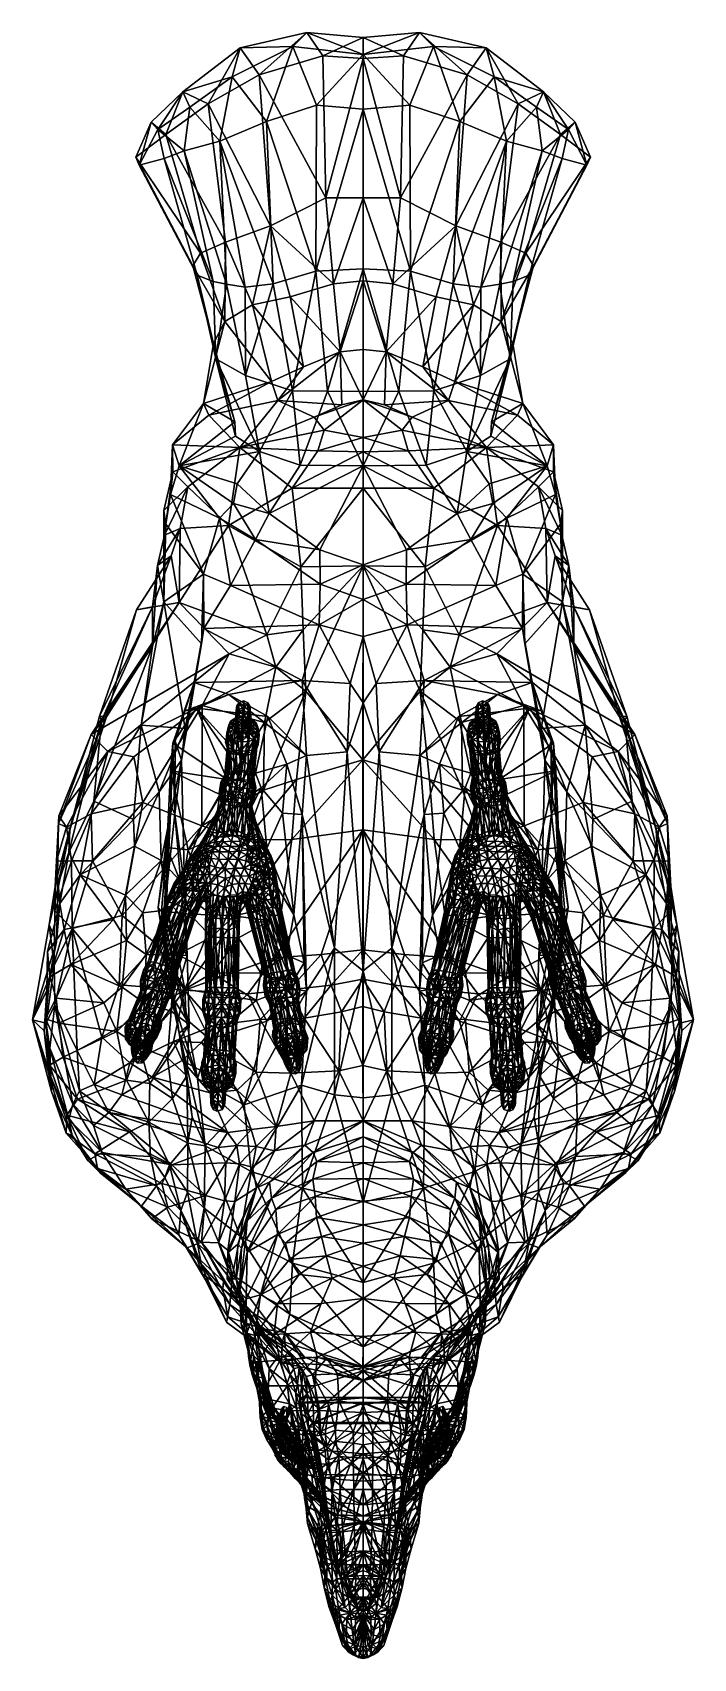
# Model space of a CAD drawing. Extents: x -0.057 to 0.057, y -0.133 to 0.145.
import ezdxf

# ---------------------------------------------------------------- set-up
doc = ezdxf.new("R2010")
doc.units = 0
doc.layers.add('EAGLE_$$LWO', color=1, linetype='CONTINUOUS')

msp = doc.modelspace()

# ---------------------------------------------------------------- linework, layer by layer
at = {"layer": 'EAGLE_$$LWO'}
for points in [[(-0.00965, 0.14468, -0.00989), (-0.01202, 0.14229, -0.0104), (-0.02105, 0.14208, -0.00915)], [(-0.02105, 0.14208, -0.00915), (-0.01782, 0.13746, 0.00037), (-0.00965, 0.14468, -0.00989)], [(-0.00692, 0.14068, -0.00204), (-0.00965, 0.14468, -0.00989), (-0.01782, 0.13746, 0.00037)], [(-0.01202, 0.14229, -0.0104), (-0.00965, 0.14468, -0.00989), (0, 0.14091, -0.01096)], [(-0.00965, 0.14468, -0.00989), (-0.00692, 0.14068, -0.00204), (0, 0.1438, -0.0107)], [(-0.00965, 0.14468, -0.00989), (0, 0.1438, -0.0107), (0, 0.14091, -0.01096)], [(0.00692, 0.14068, -0.00204), (0.00965, 0.14468, -0.00989), (0, 0.1438, -0.0107)], [(0.00965, 0.14468, -0.00989), (0.01202, 0.14229, -0.0104), (0, 0.14091, -0.01096)], [(0, 0.1438, -0.0107), (0.00965, 0.14468, -0.00989), (0, 0.14091, -0.01096)], [(0.00965, 0.14468, -0.00989), (0.00692, 0.14068, -0.00204), (0.01782, 0.13746, 0.00037)], [(0.01202, 0.14229, -0.0104), (0.00965, 0.14468, -0.00989), (0.02105, 0.14208, -0.00915)], [(0.01782, 0.13746, 0.00037), (0.02105, 0.14208, -0.00915), (0.00965, 0.14468, -0.00989)], [(-0.02105, 0.14208, -0.00915), (-0.02243, 0.13708, -0.00955), (-0.03086, 0.13455, -0.00725)], [(-0.03086, 0.13455, -0.00725), (-0.02652, 0.13248, 0.00238), (-0.02105, 0.14208, -0.00915)], [(-0.01782, 0.13746, 0.00037), (-0.02105, 0.14208, -0.00915), (-0.02652, 0.13248, 0.00238)], [(-0.02243, 0.13708, -0.00955), (-0.02105, 0.14208, -0.00915), (-0.01202, 0.14229, -0.0104)], [(-0.01655, 0.12945, -0.00068), (-0.02243, 0.13708, -0.00955), (-0.01202, 0.14229, -0.0104)], [(-0.00798, 0.13224, -0.00189), (-0.01655, 0.12945, -0.00068), (-0.01202, 0.14229, -0.0104)], [(-0.01202, 0.14229, -0.0104), (0, 0.14091, -0.01096), (-0.00798, 0.13224, -0.00189)], [(0, 0.14022, -0.00194), (0, 0.1438, -0.0107), (-0.00692, 0.14068, -0.00204)], [(0, 0.1438, -0.0107), (0, 0.14022, -0.00194), (0.00692, 0.14068, -0.00204)], [(0, 0.14091, -0.01096), (0.01202, 0.14229, -0.0104), (0.00798, 0.13224, -0.00189)], [(0.01655, 0.12945, -0.00068), (0.00798, 0.13224, -0.00189), (0.01202, 0.14229, -0.0104)], [(0.02105, 0.14208, -0.00915), (0.02243, 0.13708, -0.00955), (0.01202, 0.14229, -0.0104)], [(0.02243, 0.13708, -0.00955), (0.01655, 0.12945, -0.00068), (0.01202, 0.14229, -0.0104)], [(0.02105, 0.14208, -0.00915), (0.01782, 0.13746, 0.00037), (0.02652, 0.13248, 0.00238)], [(0.02243, 0.13708, -0.00955), (0.02105, 0.14208, -0.00915), (0.03086, 0.13455, -0.00725)], [(0.02652, 0.13248, 0.00238), (0.03086, 0.13455, -0.00725), (0.02105, 0.14208, -0.00915)], [(-0.00638, 0.11639, 0.03157), (-0.00692, 0.14068, -0.00204), (-0.01782, 0.13746, 0.00037)], [(0, 0.14091, -0.01096), (0, 0.13155, -0.00215), (-0.00798, 0.13224, -0.00189)], [(-0.00692, 0.14068, -0.00204), (-0.00638, 0.11639, 0.03157), (0, 0.14022, -0.00194)], [(0, 0.11638, 0.03296), (0, 0.14022, -0.00194), (-0.00638, 0.11639, 0.03157)], [(0, 0.13155, -0.00215), (0, 0.14091, -0.01096), (0.00798, 0.13224, -0.00189)], [(0.00638, 0.11639, 0.03157), (0.00692, 0.14068, -0.00204), (0, 0.14022, -0.00194)], [(0, 0.14022, -0.00194), (0, 0.11638, 0.03296), (0.00638, 0.11639, 0.03157)], [(0.00692, 0.14068, -0.00204), (0.00638, 0.11639, 0.03157), (0.01782, 0.13746, 0.00037)], [(-0.02965, 0.13192, -0.00635), (-0.03086, 0.13455, -0.00725), (-0.02243, 0.13708, -0.00955)], [(-0.02451, 0.12609, 0.00068), (-0.02965, 0.13192, -0.00635), (-0.02243, 0.13708, -0.00955)], [(-0.01588, 0.11164, 0.03086), (-0.01782, 0.13746, 0.00037), (-0.02652, 0.13248, 0.00238)], [(-0.01655, 0.12945, -0.00068), (-0.02451, 0.12609, 0.00068), (-0.02243, 0.13708, -0.00955)], [(-0.01588, 0.11164, 0.03086), (-0.00638, 0.11639, 0.03157), (-0.01782, 0.13746, 0.00037)], [(0.00638, 0.11639, 0.03157), (0.01588, 0.11164, 0.03086), (0.01782, 0.13746, 0.00037)], [(0.01782, 0.13746, 0.00037), (0.01588, 0.11164, 0.03086), (0.02652, 0.13248, 0.00238)], [(0.02451, 0.12609, 0.00068), (0.01655, 0.12945, -0.00068), (0.02243, 0.13708, -0.00955)], [(0.03086, 0.13455, -0.00725), (0.02965, 0.13192, -0.00635), (0.02243, 0.13708, -0.00955)], [(0.02965, 0.13192, -0.00635), (0.02451, 0.12609, 0.00068), (0.02243, 0.13708, -0.00955)], [(-0.03515, 0.12809, -0.00374), (-0.03626, 0.12935, -0.00366), (-0.03086, 0.13455, -0.00725)], [(-0.03626, 0.12935, -0.00366), (-0.03377, 0.12723, 0.00292), (-0.03086, 0.13455, -0.00725)], [(-0.02965, 0.13192, -0.00635), (-0.03515, 0.12809, -0.00374), (-0.03086, 0.13455, -0.00725)], [(-0.02652, 0.13248, 0.00238), (-0.03086, 0.13455, -0.00725), (-0.03377, 0.12723, 0.00292)], [(0.03086, 0.13455, -0.00725), (0.02652, 0.13248, 0.00238), (0.03377, 0.12723, 0.00292)], [(0.03515, 0.12809, -0.00374), (0.02965, 0.13192, -0.00635), (0.03086, 0.13455, -0.00725)], [(0.03626, 0.12935, -0.00366), (0.03515, 0.12809, -0.00374), (0.03086, 0.13455, -0.00725)], [(0.03377, 0.12723, 0.00292), (0.03626, 0.12935, -0.00366), (0.03086, 0.13455, -0.00725)], [(-0.03062, 0.12444, 0.0011), (-0.03515, 0.12809, -0.00374), (-0.02965, 0.13192, -0.00635)], [(-0.02354, 0.1088, 0.02812), (-0.02652, 0.13248, 0.00238), (-0.03377, 0.12723, 0.00292)], [(-0.02451, 0.12609, 0.00068), (-0.03062, 0.12444, 0.0011), (-0.02965, 0.13192, -0.00635)], [(-0.02354, 0.1088, 0.02812), (-0.01588, 0.11164, 0.03086), (-0.02652, 0.13248, 0.00238)], [(-0.00798, 0.13224, -0.00189), (-0.00809, 0.10384, 0.02586), (-0.01655, 0.12945, -0.00068)], [(-0.00809, 0.10384, 0.02586), (-0.00798, 0.13224, -0.00189), (0, 0.13155, -0.00215)], [(0, 0.10427, 0.02608), (-0.00809, 0.10384, 0.02586), (0, 0.13155, -0.00215)], [(0.00798, 0.13224, -0.00189), (0.00809, 0.10384, 0.02586), (0, 0.13155, -0.00215)], [(0.00809, 0.10384, 0.02586), (0, 0.10427, 0.02608), (0, 0.13155, -0.00215)], [(0.00809, 0.10384, 0.02586), (0.00798, 0.13224, -0.00189), (0.01655, 0.12945, -0.00068)], [(0.01588, 0.11164, 0.03086), (0.02354, 0.1088, 0.02812), (0.02652, 0.13248, 0.00238)], [(0.02652, 0.13248, 0.00238), (0.02354, 0.1088, 0.02812), (0.03377, 0.12723, 0.00292)], [(0.03062, 0.12444, 0.0011), (0.02451, 0.12609, 0.00068), (0.02965, 0.13192, -0.00635)], [(0.03515, 0.12809, -0.00374), (0.03062, 0.12444, 0.0011), (0.02965, 0.13192, -0.00635)], [(-0.03891, 0.12335, 0.00187), (-0.03377, 0.12723, 0.00292), (-0.03626, 0.12935, -0.00366)], [(-0.03891, 0.12335, 0.00187), (-0.03626, 0.12935, -0.00366), (-0.0383, 0.12199, 0.00136)], [(-0.03515, 0.12809, -0.00374), (-0.0383, 0.12199, 0.00136), (-0.03626, 0.12935, -0.00366)], [(-0.0383, 0.12199, 0.00136), (-0.03515, 0.12809, -0.00374), (-0.03407, 0.12315, 0.00171)], [(-0.03407, 0.12315, 0.00171), (-0.03515, 0.12809, -0.00374), (-0.03062, 0.12444, 0.0011)], [(-0.01655, 0.12945, -0.00068), (-0.01538, 0.10169, 0.02531), (-0.02451, 0.12609, 0.00068)], [(-0.01538, 0.10169, 0.02531), (-0.01655, 0.12945, -0.00068), (-0.00809, 0.10384, 0.02586)], [(0.01655, 0.12945, -0.00068), (0.01538, 0.10169, 0.02531), (0.00809, 0.10384, 0.02586)], [(0.01538, 0.10169, 0.02531), (0.01655, 0.12945, -0.00068), (0.02451, 0.12609, 0.00068)], [(0.03515, 0.12809, -0.00374), (0.03407, 0.12315, 0.00171), (0.03062, 0.12444, 0.0011)], [(0.03377, 0.12723, 0.00292), (0.03891, 0.12335, 0.00187), (0.03626, 0.12935, -0.00366)], [(0.03515, 0.12809, -0.00374), (0.0383, 0.12199, 0.00136), (0.03407, 0.12315, 0.00171)], [(0.0383, 0.12199, 0.00136), (0.03515, 0.12809, -0.00374), (0.03626, 0.12935, -0.00366)], [(0.03626, 0.12935, -0.00366), (0.03891, 0.12335, 0.00187), (0.0383, 0.12199, 0.00136)], [(-0.02785, 0.10696, 0.02618), (-0.03377, 0.12723, 0.00292), (-0.03891, 0.12335, 0.00187)], [(-0.02785, 0.10696, 0.02618), (-0.02354, 0.1088, 0.02812), (-0.03377, 0.12723, 0.00292)], [(-0.02339, 0.10162, 0.02423), (-0.03062, 0.12444, 0.0011), (-0.02451, 0.12609, 0.00068)], [(-0.02016, 0.10114, 0.02494), (-0.02451, 0.12609, 0.00068), (-0.01538, 0.10169, 0.02531)], [(-0.02016, 0.10114, 0.02494), (-0.02339, 0.10162, 0.02423), (-0.02451, 0.12609, 0.00068)], [(0.02451, 0.12609, 0.00068), (0.02016, 0.10114, 0.02494), (0.01538, 0.10169, 0.02531)], [(0.02339, 0.10162, 0.02423), (0.02016, 0.10114, 0.02494), (0.02451, 0.12609, 0.00068)], [(0.03062, 0.12444, 0.0011), (0.02339, 0.10162, 0.02423), (0.02451, 0.12609, 0.00068)], [(0.02354, 0.1088, 0.02812), (0.02785, 0.10696, 0.02618), (0.03377, 0.12723, 0.00292)], [(0.03377, 0.12723, 0.00292), (0.02785, 0.10696, 0.02618), (0.03891, 0.12335, 0.00187)], [(-0.02914, 0.10475, 0.02549), (-0.03891, 0.12335, 0.00187), (-0.0383, 0.12199, 0.00136)], [(-0.02914, 0.10475, 0.02549), (-0.02785, 0.10696, 0.02618), (-0.03891, 0.12335, 0.00187)], [(-0.02839, 0.10317, 0.02485), (-0.0383, 0.12199, 0.00136), (-0.03407, 0.12315, 0.00171)], [(-0.02567, 0.10207, 0.02436), (-0.03407, 0.12315, 0.00171), (-0.03062, 0.12444, 0.0011)], [(-0.02567, 0.10207, 0.02436), (-0.02839, 0.10317, 0.02485), (-0.03407, 0.12315, 0.00171)], [(-0.02339, 0.10162, 0.02423), (-0.02567, 0.10207, 0.02436), (-0.03062, 0.12444, 0.0011)], [(0.02567, 0.10207, 0.02436), (0.02339, 0.10162, 0.02423), (0.03062, 0.12444, 0.0011)], [(0.03407, 0.12315, 0.00171), (0.02567, 0.10207, 0.02436), (0.03062, 0.12444, 0.0011)], [(0.02839, 0.10317, 0.02485), (0.02567, 0.10207, 0.02436), (0.03407, 0.12315, 0.00171)], [(0.02785, 0.10696, 0.02618), (0.02914, 0.10475, 0.02549), (0.03891, 0.12335, 0.00187)], [(0.0383, 0.12199, 0.00136), (0.02839, 0.10317, 0.02485), (0.03407, 0.12315, 0.00171)], [(0.03891, 0.12335, 0.00187), (0.02914, 0.10475, 0.02549), (0.0383, 0.12199, 0.00136)], [(-0.02839, 0.10317, 0.02485), (-0.02914, 0.10475, 0.02549), (-0.0383, 0.12199, 0.00136)], [(0.02914, 0.10475, 0.02549), (0.02839, 0.10317, 0.02485), (0.0383, 0.12199, 0.00136)], [(-0.00506, 0.1017, 0.05689), (-0.00638, 0.11639, 0.03157), (-0.01588, 0.11164, 0.03086)], [(-0.00638, 0.11639, 0.03157), (-0.00506, 0.1017, 0.05689), (0, 0.11638, 0.03296)], [(0, 0.10222, 0.05656), (0, 0.11638, 0.03296), (-0.00506, 0.1017, 0.05689)], [(0.00506, 0.1017, 0.05689), (0.00638, 0.11639, 0.03157), (0, 0.11638, 0.03296)], [(0, 0.11638, 0.03296), (0, 0.10222, 0.05656), (0.00506, 0.1017, 0.05689)], [(0.00638, 0.11639, 0.03157), (0.00506, 0.1017, 0.05689), (0.01588, 0.11164, 0.03086)], [(-0.02354, 0.1088, 0.02812), (-0.01891, 0.0981, 0.04882), (-0.01588, 0.11164, 0.03086)], [(-0.01248, 0.09948, 0.05339), (-0.01588, 0.11164, 0.03086), (-0.01891, 0.0981, 0.04882)], [(-0.01248, 0.09948, 0.05339), (-0.00506, 0.1017, 0.05689), (-0.01588, 0.11164, 0.03086)], [(0.00506, 0.1017, 0.05689), (0.01248, 0.09948, 0.05339), (0.01588, 0.11164, 0.03086)], [(0.01588, 0.11164, 0.03086), (0.01248, 0.09948, 0.05339), (0.01891, 0.0981, 0.04882)], [(0.01891, 0.0981, 0.04882), (0.02354, 0.1088, 0.02812), (0.01588, 0.11164, 0.03086)], [(-0.02785, 0.10696, 0.02618), (-0.02364, 0.09523, 0.04577), (-0.02354, 0.1088, 0.02812)], [(-0.01891, 0.0981, 0.04882), (-0.02354, 0.1088, 0.02812), (-0.02364, 0.09523, 0.04577)], [(0.02354, 0.1088, 0.02812), (0.01891, 0.0981, 0.04882), (0.02364, 0.09523, 0.04577)], [(0.02364, 0.09523, 0.04577), (0.02785, 0.10696, 0.02618), (0.02354, 0.1088, 0.02812)], [(-0.02364, 0.09523, 0.04577), (-0.02785, 0.10696, 0.02618), (-0.02914, 0.10475, 0.02549)], [(0.02785, 0.10696, 0.02618), (0.02364, 0.09523, 0.04577), (0.02914, 0.10475, 0.02549)], [(-0.0256, 0.09151, 0.0438), (-0.02914, 0.10475, 0.02549), (-0.02839, 0.10317, 0.02485)], [(-0.0256, 0.09151, 0.0438), (-0.02364, 0.09523, 0.04577), (-0.02914, 0.10475, 0.02549)], [(-0.02518, 0.08885, 0.04275), (-0.02839, 0.10317, 0.02485), (-0.02567, 0.10207, 0.02436)], [(-0.02518, 0.08885, 0.04275), (-0.0256, 0.09151, 0.0438), (-0.02839, 0.10317, 0.02485)], [(-0.01208, 0.08336, 0.04174), (-0.01538, 0.10169, 0.02531), (-0.00809, 0.10384, 0.02586)], [(-0.0061, 0.08331, 0.04221), (-0.01208, 0.08336, 0.04174), (-0.00809, 0.10384, 0.02586)], [(-0.0061, 0.08331, 0.04221), (-0.00809, 0.10384, 0.02586), (0, 0.10427, 0.02608)], [(0, 0.08328, 0.04253), (-0.0061, 0.08331, 0.04221), (0, 0.10427, 0.02608)], [(0.0061, 0.08331, 0.04221), (0, 0.08328, 0.04253), (0, 0.10427, 0.02608)], [(0.00809, 0.10384, 0.02586), (0.0061, 0.08331, 0.04221), (0, 0.10427, 0.02608)], [(0.01208, 0.08336, 0.04174), (0.0061, 0.08331, 0.04221), (0.00809, 0.10384, 0.02586)], [(0.01538, 0.10169, 0.02531), (0.01208, 0.08336, 0.04174), (0.00809, 0.10384, 0.02586)], [(0.02364, 0.09523, 0.04577), (0.0256, 0.09151, 0.0438), (0.02914, 0.10475, 0.02549)], [(0.02839, 0.10317, 0.02485), (0.02518, 0.08885, 0.04275), (0.02567, 0.10207, 0.02436)], [(0.0256, 0.09151, 0.0438), (0.02518, 0.08885, 0.04275), (0.02839, 0.10317, 0.02485)], [(0.02914, 0.10475, 0.02549), (0.0256, 0.09151, 0.0438), (0.02839, 0.10317, 0.02485)], [(-0.02518, 0.08885, 0.04275), (-0.02567, 0.10207, 0.02436), (-0.02339, 0.10162, 0.02423)], [(-0.02011, 0.08601, 0.04225), (-0.02518, 0.08885, 0.04275), (-0.02339, 0.10162, 0.02423)], [(-0.02011, 0.08601, 0.04225), (-0.02339, 0.10162, 0.02423), (-0.02016, 0.10114, 0.02494)], [(-0.02011, 0.08601, 0.04225), (-0.02016, 0.10114, 0.02494), (-0.01538, 0.10169, 0.02531)], [(-0.01208, 0.08336, 0.04174), (-0.02011, 0.08601, 0.04225), (-0.01538, 0.10169, 0.02531)], [(-0.00393, 0.09003, 0.07663), (-0.00506, 0.1017, 0.05689), (-0.01248, 0.09948, 0.05339)], [(-0.00506, 0.1017, 0.05689), (-0.00393, 0.09003, 0.07663), (0, 0.10222, 0.05656)], [(0, 0.09046, 0.07717), (0, 0.10222, 0.05656), (-0.00393, 0.09003, 0.07663)], [(0.00393, 0.09003, 0.07663), (0.00506, 0.1017, 0.05689), (0, 0.10222, 0.05656)], [(0, 0.10222, 0.05656), (0, 0.09046, 0.07717), (0.00393, 0.09003, 0.07663)], [(0.00506, 0.1017, 0.05689), (0.00393, 0.09003, 0.07663), (0.01248, 0.09948, 0.05339)], [(0.02011, 0.08601, 0.04225), (0.01208, 0.08336, 0.04174), (0.01538, 0.10169, 0.02531)], [(0.02016, 0.10114, 0.02494), (0.02011, 0.08601, 0.04225), (0.01538, 0.10169, 0.02531)], [(0.02339, 0.10162, 0.02423), (0.02011, 0.08601, 0.04225), (0.02016, 0.10114, 0.02494)], [(0.02518, 0.08885, 0.04275), (0.02011, 0.08601, 0.04225), (0.02339, 0.10162, 0.02423)], [(0.02567, 0.10207, 0.02436), (0.02518, 0.08885, 0.04275), (0.02339, 0.10162, 0.02423)], [(-0.01568, 0.085, 0.06815), (-0.01891, 0.0981, 0.04882), (-0.02364, 0.09523, 0.04577)], [(-0.01023, 0.08748, 0.07278), (-0.01248, 0.09948, 0.05339), (-0.01891, 0.0981, 0.04882)], [(-0.01568, 0.085, 0.06815), (-0.01023, 0.08748, 0.07278), (-0.01891, 0.0981, 0.04882)], [(-0.01023, 0.08748, 0.07278), (-0.00393, 0.09003, 0.07663), (-0.01248, 0.09948, 0.05339)], [(0.00393, 0.09003, 0.07663), (0.01023, 0.08748, 0.07278), (0.01248, 0.09948, 0.05339)], [(0.01248, 0.09948, 0.05339), (0.01023, 0.08748, 0.07278), (0.01891, 0.0981, 0.04882)], [(0.01023, 0.08748, 0.07278), (0.01568, 0.085, 0.06815), (0.01891, 0.0981, 0.04882)], [(0.01891, 0.0981, 0.04882), (0.01568, 0.085, 0.06815), (0.02364, 0.09523, 0.04577)], [(-0.02734, 0.08123, 0.06314), (-0.02364, 0.09523, 0.04577), (-0.0256, 0.09151, 0.0438)], [(-0.02734, 0.08123, 0.06314), (-0.01568, 0.085, 0.06815), (-0.02364, 0.09523, 0.04577)], [(0.01568, 0.085, 0.06815), (0.02734, 0.08123, 0.06314), (0.02364, 0.09523, 0.04577)], [(0.02364, 0.09523, 0.04577), (0.02734, 0.08123, 0.06314), (0.0256, 0.09151, 0.0438)], [(-0.02196, 0.0781, 0.05915), (-0.02734, 0.08123, 0.06314), (-0.0256, 0.09151, 0.0438)], [(-0.02196, 0.0781, 0.05915), (-0.0256, 0.09151, 0.0438), (-0.02518, 0.08885, 0.04275)], [(-0.01459, 0.08174, 0.08185), (-0.00366, 0.08099, 0.09088), (-0.00393, 0.09003, 0.07663)], [(-0.01023, 0.08748, 0.07278), (-0.01459, 0.08174, 0.08185), (-0.00393, 0.09003, 0.07663)], [(0, 0.09046, 0.07717), (-0.00393, 0.09003, 0.07663), (0, 0.08186, 0.09088)], [(-0.00366, 0.08099, 0.09088), (0, 0.08186, 0.09088), (-0.00393, 0.09003, 0.07663)], [(0.00393, 0.09003, 0.07663), (0, 0.09046, 0.07717), (0, 0.08186, 0.09088)], [(0, 0.08186, 0.09088), (0.00366, 0.08099, 0.09088), (0.00393, 0.09003, 0.07663)], [(0.00366, 0.08099, 0.09088), (0.01459, 0.08174, 0.08185), (0.00393, 0.09003, 0.07663)], [(0.01459, 0.08174, 0.08185), (0.01023, 0.08748, 0.07278), (0.00393, 0.09003, 0.07663)], [(0.0256, 0.09151, 0.0438), (0.02196, 0.0781, 0.05915), (0.02518, 0.08885, 0.04275)], [(0.02734, 0.08123, 0.06314), (0.02196, 0.0781, 0.05915), (0.0256, 0.09151, 0.0438)], [(-0.01774, 0.07303, 0.05453), (-0.02518, 0.08885, 0.04275), (-0.02011, 0.08601, 0.04225)], [(-0.01774, 0.07303, 0.05453), (-0.02187, 0.07563, 0.05644), (-0.02518, 0.08885, 0.04275)], [(-0.02187, 0.07563, 0.05644), (-0.02196, 0.0781, 0.05915), (-0.02518, 0.08885, 0.04275)], [(-0.01568, 0.085, 0.06815), (-0.01459, 0.08174, 0.08185), (-0.01023, 0.08748, 0.07278)], [(0.01459, 0.08174, 0.08185), (0.01568, 0.085, 0.06815), (0.01023, 0.08748, 0.07278)], [(0.02518, 0.08885, 0.04275), (0.01774, 0.07303, 0.05453), (0.02011, 0.08601, 0.04225)], [(0.02187, 0.07563, 0.05644), (0.01774, 0.07303, 0.05453), (0.02518, 0.08885, 0.04275)], [(0.02196, 0.0781, 0.05915), (0.02187, 0.07563, 0.05644), (0.02518, 0.08885, 0.04275)], [(-0.02734, 0.08123, 0.06314), (-0.02639, 0.07921, 0.07874), (-0.01568, 0.085, 0.06815)], [(-0.02639, 0.07921, 0.07874), (-0.01459, 0.08174, 0.08185), (-0.01568, 0.085, 0.06815)], [(-0.01774, 0.07303, 0.05453), (-0.02011, 0.08601, 0.04225), (-0.01208, 0.08336, 0.04174)], [(0.02011, 0.08601, 0.04225), (0.01774, 0.07303, 0.05453), (0.01208, 0.08336, 0.04174)], [(0.01459, 0.08174, 0.08185), (0.02639, 0.07921, 0.07874), (0.01568, 0.085, 0.06815)], [(0.02639, 0.07921, 0.07874), (0.02734, 0.08123, 0.06314), (0.01568, 0.085, 0.06815)], [(-0.02734, 0.08123, 0.06314), (-0.0326, 0.07416, 0.07403), (-0.02639, 0.07921, 0.07874)], [(-0.0315, 0.07054, 0.06846), (-0.0326, 0.07416, 0.07403), (-0.02734, 0.08123, 0.06314)], [(-0.02734, 0.08123, 0.06314), (-0.02196, 0.0781, 0.05915), (-0.0315, 0.07054, 0.06846)], [(-0.02639, 0.07921, 0.07874), (-0.02109, 0.07369, 0.08855), (-0.01459, 0.08174, 0.08185)], [(-0.01459, 0.08174, 0.08185), (-0.02109, 0.07369, 0.08855), (-0.0084, 0.0789, 0.08976)], [(-0.01076, 0.0707, 0.05244), (-0.01774, 0.07303, 0.05453), (-0.01208, 0.08336, 0.04174)], [(-0.01459, 0.08174, 0.08185), (-0.0084, 0.0789, 0.08976), (-0.00366, 0.08099, 0.09088)], [(-0.01076, 0.0707, 0.05244), (-0.01208, 0.08336, 0.04174), (-0.0061, 0.08331, 0.04221)], [(0, 0.07055, 0.0521), (-0.01076, 0.0707, 0.05244), (-0.0061, 0.08331, 0.04221)], [(0, 0.08186, 0.09088), (-0.0084, 0.0789, 0.08976), (-0.00666, 0.07668, 0.09331)], [(0, 0.08186, 0.09088), (-0.00366, 0.08099, 0.09088), (-0.0084, 0.0789, 0.08976)], [(-0.00666, 0.07668, 0.09331), (0, 0.07539, 0.09881), (0, 0.08186, 0.09088)], [(0, 0.07055, 0.0521), (-0.0061, 0.08331, 0.04221), (0, 0.08328, 0.04253)], [(0.0061, 0.08331, 0.04221), (0, 0.07055, 0.0521), (0, 0.08328, 0.04253)], [(0.01076, 0.0707, 0.05244), (0, 0.07055, 0.0521), (0.0061, 0.08331, 0.04221)], [(0, 0.07539, 0.09881), (0.00666, 0.07668, 0.09331), (0, 0.08186, 0.09088)], [(0.0084, 0.0789, 0.08976), (0, 0.08186, 0.09088), (0.00666, 0.07668, 0.09331)], [(0.00366, 0.08099, 0.09088), (0, 0.08186, 0.09088), (0.0084, 0.0789, 0.08976)], [(0.0084, 0.0789, 0.08976), (0.01459, 0.08174, 0.08185), (0.00366, 0.08099, 0.09088)], [(0.01208, 0.08336, 0.04174), (0.01076, 0.0707, 0.05244), (0.0061, 0.08331, 0.04221)], [(0.02109, 0.07369, 0.08855), (0.01459, 0.08174, 0.08185), (0.0084, 0.0789, 0.08976)], [(0.01774, 0.07303, 0.05453), (0.01076, 0.0707, 0.05244), (0.01208, 0.08336, 0.04174)], [(0.02109, 0.07369, 0.08855), (0.02639, 0.07921, 0.07874), (0.01459, 0.08174, 0.08185)], [(0.02196, 0.0781, 0.05915), (0.02734, 0.08123, 0.06314), (0.0315, 0.07054, 0.06846)], [(0.0326, 0.07416, 0.07403), (0.02734, 0.08123, 0.06314), (0.02639, 0.07921, 0.07874)], [(0.0326, 0.07416, 0.07403), (0.0315, 0.07054, 0.06846), (0.02734, 0.08123, 0.06314)], [(-0.0326, 0.07416, 0.07403), (-0.02109, 0.07369, 0.08855), (-0.02639, 0.07921, 0.07874)], [(-0.02187, 0.07563, 0.05644), (-0.0315, 0.07054, 0.06846), (-0.02196, 0.0781, 0.05915)], [(-0.0084, 0.0789, 0.08976), (-0.02109, 0.07369, 0.08855), (-0.00666, 0.07668, 0.09331)], [(0.02109, 0.07369, 0.08855), (0.0084, 0.0789, 0.08976), (0.00666, 0.07668, 0.09331)], [(0.02109, 0.07369, 0.08855), (0.0326, 0.07416, 0.07403), (0.02639, 0.07921, 0.07874)], [(0.0315, 0.07054, 0.06846), (0.02187, 0.07563, 0.05644), (0.02196, 0.0781, 0.05915)], [(-0.02187, 0.07563, 0.05644), (-0.01774, 0.07303, 0.05453), (-0.0315, 0.07054, 0.06846)], [(-0.00773, 0.07314, 0.09803), (-0.00666, 0.07668, 0.09331), (-0.02109, 0.07369, 0.08855)], [(0, 0.07539, 0.09881), (-0.00666, 0.07668, 0.09331), (-0.00773, 0.07314, 0.09803)], [(-0.00773, 0.07314, 0.09803), (0, 0.07298, 0.10537), (0, 0.07539, 0.09881)], [(0.00666, 0.07668, 0.09331), (0, 0.07539, 0.09881), (0.00773, 0.07314, 0.09803)], [(0, 0.07298, 0.10537), (0.00773, 0.07314, 0.09803), (0, 0.07539, 0.09881)], [(0.00666, 0.07668, 0.09331), (0.00773, 0.07314, 0.09803), (0.02109, 0.07369, 0.08855)], [(0.01774, 0.07303, 0.05453), (0.02187, 0.07563, 0.05644), (0.0315, 0.07054, 0.06846)], [(-0.03294, 0.06564, 0.07424), (-0.03258, 0.06951, 0.07917), (-0.0326, 0.07416, 0.07403)], [(-0.0315, 0.07054, 0.06846), (-0.03294, 0.06564, 0.07424), (-0.0326, 0.07416, 0.07403)], [(-0.0326, 0.07416, 0.07403), (-0.03258, 0.06951, 0.07917), (-0.02109, 0.07369, 0.08855)], [(-0.03258, 0.06951, 0.07917), (-0.02998, 0.06698, 0.08724), (-0.02109, 0.07369, 0.08855)], [(-0.01774, 0.07303, 0.05453), (-0.02154, 0.0675, 0.06335), (-0.0315, 0.07054, 0.06846)], [(-0.02109, 0.07369, 0.08855), (-0.02998, 0.06698, 0.08724), (-0.02302, 0.06035, 0.10678)], [(-0.01213, 0.06675, 0.10568), (-0.02109, 0.07369, 0.08855), (-0.02302, 0.06035, 0.10678)], [(-0.01774, 0.07303, 0.05453), (-0.0161, 0.0624, 0.06158), (-0.02154, 0.0675, 0.06335)], [(-0.00773, 0.07314, 0.09803), (-0.02109, 0.07369, 0.08855), (-0.01213, 0.06675, 0.10568)], [(-0.0161, 0.0624, 0.06158), (-0.01774, 0.07303, 0.05453), (-0.01076, 0.0707, 0.05244)], [(0, 0.07298, 0.10537), (-0.00773, 0.07314, 0.09803), (-0.01213, 0.06675, 0.10568)], [(-0.01213, 0.06675, 0.10568), (-0.00001, 0.06674, 0.11348), (0, 0.07298, 0.10537)], [(-0.00001, 0.06674, 0.11348), (0.01212, 0.06675, 0.10568), (0, 0.07298, 0.10537)], [(0.00773, 0.07314, 0.09803), (0, 0.07298, 0.10537), (0.01212, 0.06675, 0.10568)], [(0.02109, 0.07369, 0.08855), (0.00773, 0.07314, 0.09803), (0.01212, 0.06675, 0.10568)], [(0.01774, 0.07303, 0.05453), (0.0161, 0.0624, 0.06158), (0.01076, 0.0707, 0.05244)], [(0.02109, 0.07369, 0.08855), (0.01212, 0.06675, 0.10568), (0.02301, 0.06035, 0.10678)], [(0.0161, 0.0624, 0.06158), (0.01774, 0.07303, 0.05453), (0.02154, 0.0675, 0.06335)], [(0.02154, 0.0675, 0.06335), (0.01774, 0.07303, 0.05453), (0.0315, 0.07054, 0.06846)], [(0.03258, 0.06951, 0.07917), (0.0326, 0.07416, 0.07403), (0.02109, 0.07369, 0.08855)], [(0.02998, 0.06698, 0.08724), (0.03258, 0.06951, 0.07917), (0.02109, 0.07369, 0.08855)], [(0.02998, 0.06698, 0.08724), (0.02109, 0.07369, 0.08855), (0.02301, 0.06035, 0.10678)], [(0.03294, 0.06564, 0.07424), (0.0315, 0.07054, 0.06846), (0.0326, 0.07416, 0.07403)], [(0.03258, 0.06951, 0.07917), (0.03294, 0.06564, 0.07424), (0.0326, 0.07416, 0.07403)], [(-0.03294, 0.06564, 0.07424), (-0.0315, 0.07054, 0.06846), (-0.02458, 0.0616, 0.06896)], [(-0.02154, 0.0675, 0.06335), (-0.02221, 0.06413, 0.06552), (-0.0315, 0.07054, 0.06846)], [(-0.02458, 0.0616, 0.06896), (-0.0315, 0.07054, 0.06846), (-0.02221, 0.06413, 0.06552)], [(-0.0161, 0.0624, 0.06158), (-0.01076, 0.0707, 0.05244), (0, 0.07055, 0.0521)], [(0, 0.07055, 0.0521), (-0.0074, 0.05618, 0.06277), (-0.0161, 0.0624, 0.06158)], [(0, 0.07055, 0.0521), (0, 0.05362, 0.06454), (-0.0074, 0.05618, 0.06277)], [(0.01076, 0.0707, 0.05244), (0.0161, 0.0624, 0.06158), (0, 0.07055, 0.0521)], [(0.0074, 0.05618, 0.06277), (0, 0.07055, 0.0521), (0.0161, 0.0624, 0.06158)], [(0, 0.05362, 0.06454), (0, 0.07055, 0.0521), (0.0074, 0.05618, 0.06277)], [(0.02221, 0.06413, 0.06552), (0.02154, 0.0675, 0.06335), (0.0315, 0.07054, 0.06846)], [(0.0315, 0.07054, 0.06846), (0.02458, 0.0616, 0.06896), (0.02221, 0.06413, 0.06552)], [(0.0315, 0.07054, 0.06846), (0.03294, 0.06564, 0.07424), (0.02458, 0.0616, 0.06896)], [(-0.03258, 0.06951, 0.07917), (-0.03411, 0.06292, 0.08052), (-0.02998, 0.06698, 0.08724)], [(-0.03411, 0.06292, 0.08052), (-0.03258, 0.06951, 0.07917), (-0.03376, 0.06057, 0.07652)], [(-0.03411, 0.06292, 0.08052), (-0.03398, 0.05872, 0.08533), (-0.02998, 0.06698, 0.08724)], [(-0.03129, 0.05981, 0.09427), (-0.02998, 0.06698, 0.08724), (-0.03398, 0.05872, 0.08533)], [(-0.03294, 0.06564, 0.07424), (-0.03376, 0.06057, 0.07652), (-0.03258, 0.06951, 0.07917)], [(-0.02998, 0.06698, 0.08724), (-0.03129, 0.05981, 0.09427), (-0.02302, 0.06035, 0.10678)], [(-0.02221, 0.06413, 0.06552), (-0.02154, 0.0675, 0.06335), (-0.0161, 0.0624, 0.06158)], [(0.02154, 0.0675, 0.06335), (0.02221, 0.06413, 0.06552), (0.0161, 0.0624, 0.06158)], [(0.03129, 0.05981, 0.09427), (0.02998, 0.06698, 0.08724), (0.02301, 0.06035, 0.10678)], [(0.03411, 0.06292, 0.08052), (0.03258, 0.06951, 0.07917), (0.02998, 0.06698, 0.08724)], [(0.03398, 0.05872, 0.08533), (0.03411, 0.06292, 0.08052), (0.02998, 0.06698, 0.08724)], [(0.02998, 0.06698, 0.08724), (0.03129, 0.05981, 0.09427), (0.03398, 0.05872, 0.08533)], [(0.03258, 0.06951, 0.07917), (0.03411, 0.06292, 0.08052), (0.03376, 0.06057, 0.07652)], [(0.03376, 0.06057, 0.07652), (0.03294, 0.06564, 0.07424), (0.03258, 0.06951, 0.07917)], [(-0.03294, 0.06564, 0.07424), (-0.02734, 0.05205, 0.07378), (-0.03376, 0.06057, 0.07652)], [(-0.02458, 0.0616, 0.06896), (-0.02734, 0.05205, 0.07378), (-0.03294, 0.06564, 0.07424)], [(-0.02458, 0.0616, 0.06896), (-0.02221, 0.06413, 0.06552), (-0.01841, 0.05797, 0.06497)], [(-0.02302, 0.06035, 0.10678), (-0.01065, 0.0533, 0.12307), (-0.01213, 0.06675, 0.10568)], [(-0.0161, 0.0624, 0.06158), (-0.01841, 0.05797, 0.06497), (-0.02221, 0.06413, 0.06552)], [(-0.00001, 0.06674, 0.11348), (-0.01213, 0.06675, 0.10568), (-0.01065, 0.0533, 0.12307)], [(-0.01065, 0.0533, 0.12307), (-0.00002, 0.05347, 0.13244), (-0.00001, 0.06674, 0.11348)], [(-0.00002, 0.05347, 0.13244), (0.01062, 0.0533, 0.12307), (-0.00001, 0.06674, 0.11348)], [(0.01212, 0.06675, 0.10568), (-0.00001, 0.06674, 0.11348), (0.01062, 0.0533, 0.12307)], [(0.01062, 0.0533, 0.12307), (0.02301, 0.06035, 0.10678), (0.01212, 0.06675, 0.10568)], [(0.01841, 0.05797, 0.06497), (0.0161, 0.0624, 0.06158), (0.02221, 0.06413, 0.06552)], [(0.02221, 0.06413, 0.06552), (0.02458, 0.0616, 0.06896), (0.01841, 0.05797, 0.06497)], [(0.02734, 0.05205, 0.07378), (0.02458, 0.0616, 0.06896), (0.03294, 0.06564, 0.07424)], [(0.02734, 0.05205, 0.07378), (0.03294, 0.06564, 0.07424), (0.03376, 0.06057, 0.07652)], [(-0.03398, 0.05872, 0.08533), (-0.03411, 0.06292, 0.08052), (-0.03412, 0.04727, 0.08237)], [(-0.03411, 0.06292, 0.08052), (-0.03376, 0.06057, 0.07652), (-0.03412, 0.04727, 0.08237)], [(-0.02458, 0.0616, 0.06896), (-0.02271, 0.05011, 0.06611), (-0.02734, 0.05205, 0.07378)], [(-0.01841, 0.05797, 0.06497), (-0.02271, 0.05011, 0.06611), (-0.02458, 0.0616, 0.06896)], [(-0.01841, 0.05797, 0.06497), (-0.0161, 0.0624, 0.06158), (-0.0074, 0.05618, 0.06277)], [(0.0161, 0.0624, 0.06158), (0.01841, 0.05797, 0.06497), (0.0074, 0.05618, 0.06277)], [(0.02271, 0.05011, 0.06611), (0.01841, 0.05797, 0.06497), (0.02458, 0.0616, 0.06896)], [(0.02271, 0.05011, 0.06611), (0.02458, 0.0616, 0.06896), (0.02734, 0.05205, 0.07378)], [(0.03376, 0.06057, 0.07652), (0.03411, 0.06292, 0.08052), (0.03412, 0.04727, 0.08237)], [(0.03411, 0.06292, 0.08052), (0.03398, 0.05872, 0.08533), (0.03412, 0.04727, 0.08237)], [(-0.03398, 0.05872, 0.08533), (-0.03519, 0.05353, 0.08817), (-0.03129, 0.05981, 0.09427)], [(-0.03519, 0.05353, 0.08817), (-0.03287, 0.05518, 0.09544), (-0.03129, 0.05981, 0.09427)], [(-0.03519, 0.05353, 0.08817), (-0.03398, 0.05872, 0.08533), (-0.03412, 0.04727, 0.08237)], [(-0.03412, 0.04727, 0.08237), (-0.03376, 0.06057, 0.07652), (-0.02734, 0.05205, 0.07378)], [(-0.03287, 0.05518, 0.09544), (-0.03151, 0.0472, 0.11789), (-0.03129, 0.05981, 0.09427)], [(-0.02302, 0.06035, 0.10678), (-0.03129, 0.05981, 0.09427), (-0.03151, 0.0472, 0.11789)], [(-0.03151, 0.0472, 0.11789), (-0.01646, 0.04166, 0.13842), (-0.02302, 0.06035, 0.10678)], [(-0.01065, 0.0533, 0.12307), (-0.02302, 0.06035, 0.10678), (-0.01646, 0.04166, 0.13842)], [(0.02301, 0.06035, 0.10678), (0.01062, 0.0533, 0.12307), (0.01643, 0.04166, 0.13842)], [(0.01643, 0.04166, 0.13842), (0.03149, 0.0472, 0.11789), (0.02301, 0.06035, 0.10678)], [(0.03129, 0.05981, 0.09427), (0.02301, 0.06035, 0.10678), (0.03149, 0.0472, 0.11789)], [(0.03376, 0.06057, 0.07652), (0.03412, 0.04727, 0.08237), (0.02734, 0.05205, 0.07378)], [(0.03519, 0.05353, 0.08817), (0.03398, 0.05872, 0.08533), (0.03129, 0.05981, 0.09427)], [(0.03286, 0.05518, 0.09544), (0.03519, 0.05353, 0.08817), (0.03129, 0.05981, 0.09427)], [(0.03149, 0.0472, 0.11789), (0.03286, 0.05518, 0.09544), (0.03129, 0.05981, 0.09427)], [(0.03398, 0.05872, 0.08533), (0.03519, 0.05353, 0.08817), (0.03412, 0.04727, 0.08237)], [(-0.01841, 0.05797, 0.06497), (-0.00735, 0.05034, 0.06442), (-0.02271, 0.05011, 0.06611)], [(-0.00735, 0.05034, 0.06442), (-0.01841, 0.05797, 0.06497), (-0.0074, 0.05618, 0.06277)], [(-0.00735, 0.05034, 0.06442), (-0.0074, 0.05618, 0.06277), (0, 0.05362, 0.06454)], [(0.0074, 0.05618, 0.06277), (0.00735, 0.05034, 0.06442), (0, 0.05362, 0.06454)], [(0.00735, 0.05034, 0.06442), (0.01841, 0.05797, 0.06497), (0.02271, 0.05011, 0.06611)], [(0.01841, 0.05797, 0.06497), (0.00735, 0.05034, 0.06442), (0.0074, 0.05618, 0.06277)], [(-0.03877, 0.04591, 0.10448), (-0.03287, 0.05518, 0.09544), (-0.03606, 0.04642, 0.09423)], [(-0.03287, 0.05518, 0.09544), (-0.03877, 0.04591, 0.10448), (-0.03151, 0.0472, 0.11789)], [(-0.03519, 0.05353, 0.08817), (-0.03606, 0.04642, 0.09423), (-0.03287, 0.05518, 0.09544)], [(-0.03412, 0.04727, 0.08237), (-0.03606, 0.03973, 0.09039), (-0.03519, 0.05353, 0.08817)], [(-0.03606, 0.04642, 0.09423), (-0.03519, 0.05353, 0.08817), (-0.03606, 0.03973, 0.09039)], [(-0.01646, 0.04166, 0.13842), (-0.01027, 0.04252, 0.14252), (-0.01065, 0.0533, 0.12307)], [(-0.00002, 0.05347, 0.13244), (-0.01065, 0.0533, 0.12307), (-0.01027, 0.04252, 0.14252)], [(-0.00002, 0.05347, 0.13244), (-0.01027, 0.04252, 0.14252), (-0.00983, 0.03203, 0.15591)], [(-0.00983, 0.03203, 0.15591), (-0.00003, 0.02028, 0.17029), (-0.00002, 0.05347, 0.13244)], [(0, 0.05362, 0.06454), (0, 0.04772, 0.06543), (-0.00735, 0.05034, 0.06442)], [(-0.00003, 0.02028, 0.17029), (0.00978, 0.03203, 0.15591), (-0.00002, 0.05347, 0.13244)], [(0.01023, 0.04252, 0.14252), (-0.00002, 0.05347, 0.13244), (0.00978, 0.03203, 0.15591)], [(0.01062, 0.0533, 0.12307), (-0.00002, 0.05347, 0.13244), (0.01023, 0.04252, 0.14252)], [(0, 0.04772, 0.06543), (0, 0.05362, 0.06454), (0.00735, 0.05034, 0.06442)], [(0.01023, 0.04252, 0.14252), (0.01643, 0.04166, 0.13842), (0.01062, 0.0533, 0.12307)], [(0.03875, 0.04591, 0.10448), (0.03286, 0.05518, 0.09544), (0.03149, 0.0472, 0.11789)], [(0.03605, 0.04642, 0.09423), (0.03519, 0.05353, 0.08817), (0.03286, 0.05518, 0.09544)], [(0.03286, 0.05518, 0.09544), (0.03875, 0.04591, 0.10448), (0.03605, 0.04642, 0.09423)], [(0.03606, 0.03973, 0.09039), (0.03412, 0.04727, 0.08237), (0.03519, 0.05353, 0.08817)], [(0.03519, 0.05353, 0.08817), (0.03605, 0.04642, 0.09423), (0.03606, 0.03973, 0.09039)], [(-0.02734, 0.05205, 0.07378), (-0.02768, 0.04013, 0.08179), (-0.03412, 0.04727, 0.08237)], [(-0.02768, 0.04013, 0.08179), (-0.02734, 0.05205, 0.07378), (-0.02726, 0.04274, 0.0746)], [(-0.02726, 0.04274, 0.0746), (-0.02734, 0.05205, 0.07378), (-0.02271, 0.05011, 0.06611)], [(-0.02726, 0.04274, 0.0746), (-0.02271, 0.05011, 0.06611), (-0.00755, 0.04338, 0.06533)], [(-0.00755, 0.04338, 0.06533), (-0.02271, 0.05011, 0.06611), (-0.00735, 0.05034, 0.06442)], [(-0.00755, 0.04338, 0.06533), (-0.00735, 0.05034, 0.06442), (0, 0.04772, 0.06543)], [(0.00735, 0.05034, 0.06442), (0.00755, 0.04338, 0.06533), (0, 0.04772, 0.06543)], [(0.02271, 0.05011, 0.06611), (0.00755, 0.04338, 0.06533), (0.00735, 0.05034, 0.06442)], [(0.02271, 0.05011, 0.06611), (0.02726, 0.04274, 0.0746), (0.00755, 0.04338, 0.06533)], [(0.02734, 0.05205, 0.07378), (0.02726, 0.04274, 0.0746), (0.02271, 0.05011, 0.06611)], [(0.02734, 0.05205, 0.07378), (0.02768, 0.04013, 0.08179), (0.02726, 0.04274, 0.0746)], [(0.02768, 0.04013, 0.08179), (0.02734, 0.05205, 0.07378), (0.03412, 0.04727, 0.08237)], [(0, 0.04772, 0.06543), (0, 0.04136, 0.06708), (-0.00755, 0.04338, 0.06533)], [(0, 0.04136, 0.06708), (0, 0.04772, 0.06543), (0.00755, 0.04338, 0.06533)], [(-0.03151, 0.0472, 0.11789), (-0.04656, 0.02458, 0.14469), (-0.02291, 0.03837, 0.14286)], [(-0.03151, 0.0472, 0.11789), (-0.0439, 0.02764, 0.12628), (-0.04656, 0.02458, 0.14469)], [(-0.03606, 0.04642, 0.09423), (-0.04512, 0.02774, 0.11393), (-0.03877, 0.04591, 0.10448)], [(-0.03606, 0.04642, 0.09423), (-0.04478, 0.02701, 0.10375), (-0.04512, 0.02774, 0.11393)], [(-0.03877, 0.04591, 0.10448), (-0.04512, 0.02774, 0.11393), (-0.0439, 0.02764, 0.12628)], [(-0.04478, 0.02701, 0.10375), (-0.03606, 0.04642, 0.09423), (-0.03606, 0.03973, 0.09039)], [(-0.03151, 0.0472, 0.11789), (-0.03877, 0.04591, 0.10448), (-0.0439, 0.02764, 0.12628)], [(-0.03044, 0.02562, 0.0883), (-0.03799, 0.02619, 0.09082), (-0.03412, 0.04727, 0.08237)], [(-0.03799, 0.02619, 0.09082), (-0.03606, 0.03973, 0.09039), (-0.03412, 0.04727, 0.08237)], [(-0.03412, 0.04727, 0.08237), (-0.02768, 0.04013, 0.08179), (-0.03044, 0.02562, 0.0883)], [(-0.02291, 0.03837, 0.14286), (-0.01646, 0.04166, 0.13842), (-0.03151, 0.0472, 0.11789)], [(0.01643, 0.04166, 0.13842), (0.02287, 0.03837, 0.14286), (0.03149, 0.0472, 0.11789)], [(0.04651, 0.02458, 0.14469), (0.03149, 0.0472, 0.11789), (0.02287, 0.03837, 0.14286)], [(0.02768, 0.04013, 0.08179), (0.03412, 0.04727, 0.08237), (0.03044, 0.02562, 0.0883)], [(0.03799, 0.02619, 0.09082), (0.03044, 0.02562, 0.0883), (0.03412, 0.04727, 0.08237)], [(0.04387, 0.02764, 0.12628), (0.03149, 0.0472, 0.11789), (0.04651, 0.02458, 0.14469)], [(0.03875, 0.04591, 0.10448), (0.03149, 0.0472, 0.11789), (0.04387, 0.02764, 0.12628)], [(0.03606, 0.03973, 0.09039), (0.03799, 0.02619, 0.09082), (0.03412, 0.04727, 0.08237)], [(0.0451, 0.02774, 0.11393), (0.03605, 0.04642, 0.09423), (0.03875, 0.04591, 0.10448)], [(0.04477, 0.02701, 0.10375), (0.03605, 0.04642, 0.09423), (0.0451, 0.02774, 0.11393)], [(0.03605, 0.04642, 0.09423), (0.04477, 0.02701, 0.10375), (0.03606, 0.03973, 0.09039)], [(0.0451, 0.02774, 0.11393), (0.03875, 0.04591, 0.10448), (0.04387, 0.02764, 0.12628)], [(-0.02726, 0.04274, 0.0746), (-0.02892, 0.03348, 0.07656), (-0.02768, 0.04013, 0.08179)], [(-0.02726, 0.04274, 0.0746), (-0.01043, 0.03382, 0.0653), (-0.02892, 0.03348, 0.07656)], [(-0.02726, 0.04274, 0.0746), (-0.00755, 0.04338, 0.06533), (-0.01043, 0.03382, 0.0653)], [(-0.01646, 0.04166, 0.13842), (-0.01492, 0.0361, 0.15121), (-0.01027, 0.04252, 0.14252)], [(-0.01492, 0.0361, 0.15121), (-0.00983, 0.03203, 0.15591), (-0.01027, 0.04252, 0.14252)], [(-0.00755, 0.04338, 0.06533), (-0.0022, 0.03333, 0.06558), (-0.01043, 0.03382, 0.0653)], [(-0.0022, 0.03333, 0.06558), (-0.00755, 0.04338, 0.06533), (0, 0.04136, 0.06708)], [(0.00755, 0.04338, 0.06533), (0.0022, 0.03333, 0.06558), (0, 0.04136, 0.06708)], [(0.0022, 0.03333, 0.06558), (0.00755, 0.04338, 0.06533), (0.01043, 0.03382, 0.0653)], [(0.00755, 0.04338, 0.06533), (0.02726, 0.04274, 0.0746), (0.01043, 0.03382, 0.0653)], [(0.00978, 0.03203, 0.15591), (0.01487, 0.0361, 0.15121), (0.01023, 0.04252, 0.14252)], [(0.01487, 0.0361, 0.15121), (0.01643, 0.04166, 0.13842), (0.01023, 0.04252, 0.14252)], [(0.01043, 0.03382, 0.0653), (0.02726, 0.04274, 0.0746), (0.02892, 0.03348, 0.07656)], [(0.02892, 0.03348, 0.07656), (0.02726, 0.04274, 0.0746), (0.02768, 0.04013, 0.08179)], [(-0.03606, 0.03973, 0.09039), (-0.04607, 0.01317, 0.10393), (-0.04478, 0.02701, 0.10375)], [(-0.03606, 0.03973, 0.09039), (-0.03799, 0.02619, 0.09082), (-0.04607, 0.01317, 0.10393)], [(-0.03107, 0.0202, 0.08989), (-0.02768, 0.04013, 0.08179), (-0.02892, 0.03348, 0.07656)], [(-0.02768, 0.04013, 0.08179), (-0.03107, 0.0202, 0.08989), (-0.03044, 0.02562, 0.0883)], [(-0.01492, 0.0361, 0.15121), (-0.01646, 0.04166, 0.13842), (-0.02291, 0.03837, 0.14286)], [(0, 0.04136, 0.06708), (0, 0.03004, 0.06729), (-0.0022, 0.03333, 0.06558)], [(0, 0.03004, 0.06729), (0, 0.04136, 0.06708), (0.0022, 0.03333, 0.06558)], [(0.01643, 0.04166, 0.13842), (0.01487, 0.0361, 0.15121), (0.02287, 0.03837, 0.14286)], [(0.02768, 0.04013, 0.08179), (0.03107, 0.0202, 0.08989), (0.02892, 0.03348, 0.07656)], [(0.03107, 0.0202, 0.08989), (0.02768, 0.04013, 0.08179), (0.03044, 0.02562, 0.0883)], [(0.04605, 0.01317, 0.10393), (0.03606, 0.03973, 0.09039), (0.04477, 0.02701, 0.10375)], [(0.03799, 0.02619, 0.09082), (0.03606, 0.03973, 0.09039), (0.04605, 0.01317, 0.10393)], [(-0.04656, 0.02458, 0.14469), (-0.0437, 0.0217, 0.15665), (-0.02291, 0.03837, 0.14286)], [(-0.02291, 0.03837, 0.14286), (-0.0437, 0.0217, 0.15665), (-0.02754, 0.02954, 0.15951)], [(-0.02754, 0.02954, 0.15951), (-0.01492, 0.0361, 0.15121), (-0.02291, 0.03837, 0.14286)], [(0.01487, 0.0361, 0.15121), (0.02748, 0.02954, 0.15951), (0.02287, 0.03837, 0.14286)], [(0.04365, 0.0217, 0.15665), (0.02287, 0.03837, 0.14286), (0.02748, 0.02954, 0.15951)], [(0.04365, 0.0217, 0.15665), (0.04651, 0.02458, 0.14469), (0.02287, 0.03837, 0.14286)], [(-0.03216, 0.02347, 0.07733), (-0.03107, 0.0202, 0.08989), (-0.02892, 0.03348, 0.07656)], [(-0.02892, 0.03348, 0.07656), (-0.03061, 0.02857, 0.07123), (-0.03216, 0.02347, 0.07733)], [(-0.03061, 0.02857, 0.07123), (-0.02892, 0.03348, 0.07656), (-0.02298, 0.03142, 0.06549)], [(-0.01043, 0.03382, 0.0653), (-0.02298, 0.03142, 0.06549), (-0.02892, 0.03348, 0.07656)], [(-0.01492, 0.0361, 0.15121), (-0.02754, 0.02954, 0.15951), (-0.01687, 0.02665, 0.16001)], [(-0.01043, 0.03382, 0.0653), (-0.00969, 0.02099, 0.06224), (-0.02298, 0.03142, 0.06549)], [(-0.00983, 0.03203, 0.15591), (-0.01492, 0.0361, 0.15121), (-0.01687, 0.02665, 0.16001)], [(-0.00273, 0.02166, 0.06663), (-0.00969, 0.02099, 0.06224), (-0.01043, 0.03382, 0.0653)], [(-0.0022, 0.03333, 0.06558), (-0.00273, 0.02166, 0.06663), (-0.01043, 0.03382, 0.0653)], [(0.00273, 0.02166, 0.06663), (0.0022, 0.03333, 0.06558), (0.01043, 0.03382, 0.0653)], [(0.00969, 0.02099, 0.06224), (0.00273, 0.02166, 0.06663), (0.01043, 0.03382, 0.0653)], [(0.00969, 0.02099, 0.06224), (0.01043, 0.03382, 0.0653), (0.02298, 0.03142, 0.06549)], [(0.01487, 0.0361, 0.15121), (0.00978, 0.03203, 0.15591), (0.01682, 0.02665, 0.16001)], [(0.02298, 0.03142, 0.06549), (0.01043, 0.03382, 0.0653), (0.02892, 0.03348, 0.07656)], [(0.02748, 0.02954, 0.15951), (0.01487, 0.0361, 0.15121), (0.01682, 0.02665, 0.16001)], [(0.02892, 0.03348, 0.07656), (0.03061, 0.02857, 0.07123), (0.02298, 0.03142, 0.06549)], [(0.03107, 0.0202, 0.08989), (0.03216, 0.02347, 0.07733), (0.02892, 0.03348, 0.07656)], [(0.03061, 0.02857, 0.07123), (0.02892, 0.03348, 0.07656), (0.03216, 0.02347, 0.07733)], [(-0.03061, 0.02857, 0.07123), (-0.02298, 0.03142, 0.06549), (-0.02849, 0.02912, 0.06154)], [(-0.01633, 0.0277, 0.05891), (-0.02849, 0.02912, 0.06154), (-0.02298, 0.03142, 0.06549)], [(-0.00969, 0.02099, 0.06224), (-0.01633, 0.0277, 0.05891), (-0.02298, 0.03142, 0.06549)], [(-0.01704, 0.01506, 0.16837), (-0.01143, 0.01692, 0.16859), (-0.00983, 0.03203, 0.15591)], [(-0.01687, 0.02665, 0.16001), (-0.01704, 0.01506, 0.16837), (-0.00983, 0.03203, 0.15591)], [(-0.00003, 0.02028, 0.17029), (-0.00983, 0.03203, 0.15591), (-0.01143, 0.01692, 0.16859)], [(0, 0.03004, 0.06729), (-0.00273, 0.02166, 0.06663), (-0.0022, 0.03333, 0.06558)], [(0.00978, 0.03203, 0.15591), (-0.00003, 0.02028, 0.17029), (0.01136, 0.01692, 0.16859)], [(0.00273, 0.02166, 0.06663), (0, 0.03004, 0.06729), (0.0022, 0.03333, 0.06558)], [(0.01633, 0.0277, 0.05891), (0.00969, 0.02099, 0.06224), (0.02298, 0.03142, 0.06549)], [(0.01136, 0.01692, 0.16859), (0.01698, 0.01506, 0.16837), (0.00978, 0.03203, 0.15591)], [(0.01698, 0.01506, 0.16837), (0.01682, 0.02665, 0.16001), (0.00978, 0.03203, 0.15591)], [(0.02849, 0.02912, 0.06154), (0.01633, 0.0277, 0.05891), (0.02298, 0.03142, 0.06549)], [(0.02298, 0.03142, 0.06549), (0.03061, 0.02857, 0.07123), (0.02849, 0.02912, 0.06154)], [(-0.02754, 0.02954, 0.15951), (-0.0437, 0.0217, 0.15665), (-0.03924, 0.02076, 0.1626)], [(-0.03924, 0.02076, 0.1626), (-0.0377, 0.01297, 0.16808), (-0.02754, 0.02954, 0.15951)], [(-0.0377, 0.01297, 0.16808), (-0.02763, 0.00898, 0.1744), (-0.02754, 0.02954, 0.15951)], [(-0.02849, 0.02912, 0.06154), (-0.03257, 0.02312, 0.06907), (-0.03061, 0.02857, 0.07123)], [(-0.03257, 0.02312, 0.06907), (-0.02849, 0.02912, 0.06154), (-0.02327, 0.01691, 0.03521)], [(-0.03216, 0.02347, 0.07733), (-0.03061, 0.02857, 0.07123), (-0.03257, 0.02312, 0.06907)], [(-0.02116, 0.0186, 0.03505), (-0.02849, 0.02912, 0.06154), (-0.01844, 0.01797, 0.0351)], [(-0.02849, 0.02912, 0.06154), (-0.01633, 0.0277, 0.05891), (-0.01844, 0.01797, 0.0351)], [(-0.02116, 0.0186, 0.03505), (-0.02327, 0.01691, 0.03521), (-0.02849, 0.02912, 0.06154)], [(-0.02754, 0.02954, 0.15951), (-0.02763, 0.00898, 0.1744), (-0.01687, 0.02665, 0.16001)], [(-0.02172, 0.0278, -0.00365), (-0.02181, 0.02655, -0.00157), (-0.02161, 0.02832, -0.00333)], [(-0.02181, 0.02655, -0.00157), (-0.02166, 0.02707, -0.00098), (-0.02161, 0.02832, -0.00333)], [(-0.0218, 0.02685, -0.00428), (-0.02176, 0.02733, -0.00396), (-0.02172, 0.02835, -0.00705)], [(-0.02172, 0.02835, -0.00705), (-0.02169, 0.02791, -0.00717), (-0.0218, 0.02685, -0.00428)], [(-0.02177, 0.02636, -0.00465), (-0.0218, 0.02685, -0.00428), (-0.02169, 0.02791, -0.00717)], [(-0.02169, 0.02791, -0.00717), (-0.02148, 0.02742, -0.00729), (-0.02177, 0.02636, -0.00465)], [(-0.02176, 0.02776, -0.01051), (-0.02167, 0.02908, -0.00689), (-0.02163, 0.02828, -0.01078)], [(-0.02176, 0.02776, -0.01051), (-0.0217, 0.02868, -0.00695), (-0.02167, 0.02908, -0.00689)], [(-0.02176, 0.02733, -0.00396), (-0.02172, 0.0278, -0.00365), (-0.0217, 0.02868, -0.00695)], [(-0.0217, 0.02868, -0.00695), (-0.02172, 0.02835, -0.00705), (-0.02176, 0.02733, -0.00396)], [(-0.02176, 0.02776, -0.01051), (-0.02173, 0.02742, -0.01026), (-0.0217, 0.02868, -0.00695)], [(-0.02096, 0.02352, -0.01298), (-0.02176, 0.02776, -0.01051), (-0.02163, 0.02828, -0.01078)], [(-0.02172, 0.02835, -0.00705), (-0.0217, 0.02868, -0.00695), (-0.02173, 0.02742, -0.01026)], [(-0.02173, 0.02742, -0.01026), (-0.02169, 0.02791, -0.00717), (-0.02172, 0.02835, -0.00705)], [(-0.02148, 0.02742, -0.00729), (-0.02169, 0.02791, -0.00717), (-0.02173, 0.02742, -0.01026)], [(-0.02167, 0.02908, -0.00689), (-0.02172, 0.0278, -0.00365), (-0.02159, 0.0295, -0.0068)], [(-0.02172, 0.0278, -0.00365), (-0.02161, 0.02832, -0.00333), (-0.02159, 0.0295, -0.0068)], [(-0.02167, 0.02908, -0.00689), (-0.0217, 0.02868, -0.00695), (-0.02172, 0.0278, -0.00365)], [(-0.02167, 0.02908, -0.00689), (-0.02159, 0.0295, -0.0068), (-0.02163, 0.02828, -0.01078)], [(-0.02161, 0.02832, -0.00333), (-0.02166, 0.02707, -0.00098), (-0.02125, 0.0289, -0.00296)], [(-0.02166, 0.02707, -0.00098), (-0.02116, 0.02761, -0.00042), (-0.02125, 0.0289, -0.00296)], [(-0.02163, 0.02828, -0.01078), (-0.02124, 0.03008, -0.00674), (-0.02061, 0.0288, -0.01113)], [(-0.02163, 0.02828, -0.01078), (-0.02159, 0.0295, -0.0068), (-0.02124, 0.03008, -0.00674)], [(-0.02096, 0.02352, -0.01298), (-0.02163, 0.02828, -0.01078), (-0.02061, 0.0288, -0.01113)], [(-0.02159, 0.0295, -0.0068), (-0.02161, 0.02832, -0.00333), (-0.02124, 0.03008, -0.00674)], [(-0.02161, 0.02832, -0.00333), (-0.02125, 0.0289, -0.00296), (-0.02124, 0.03008, -0.00674)], [(-0.02125, 0.0289, -0.00296), (-0.02038, 0.02922, -0.00283), (-0.02124, 0.03008, -0.00674)], [(-0.02038, 0.02922, -0.00283), (-0.02125, 0.0289, -0.00296), (-0.02038, 0.02772, -0.00007)], [(-0.02116, 0.02761, -0.00042), (-0.02038, 0.02772, -0.00007), (-0.02125, 0.0289, -0.00296)], [(-0.02043, 0.03037, -0.00676), (-0.02124, 0.03008, -0.00674), (-0.02038, 0.02922, -0.00283)], [(-0.02124, 0.03008, -0.00674), (-0.02043, 0.03037, -0.00676), (-0.02061, 0.0288, -0.01113)], [(-0.02096, 0.02352, -0.01298), (-0.02061, 0.0288, -0.01113), (-0.01969, 0.02817, -0.01076)], [(-0.02096, 0.02352, -0.01298), (-0.01969, 0.02817, -0.01076), (-0.01959, 0.02765, -0.01043)], [(-0.02043, 0.03037, -0.00676), (-0.01971, 0.03003, -0.00678), (-0.02061, 0.0288, -0.01113)], [(-0.01969, 0.02817, -0.01076), (-0.02061, 0.0288, -0.01113), (-0.01971, 0.03003, -0.00678)], [(-0.02043, 0.03037, -0.00676), (-0.02038, 0.02922, -0.00283), (-0.01971, 0.03003, -0.00678)], [(-0.02038, 0.02922, -0.00283), (-0.01954, 0.02877, -0.00302), (-0.01971, 0.03003, -0.00678)], [(-0.02038, 0.02922, -0.00283), (-0.02038, 0.02772, -0.00007), (-0.01954, 0.02877, -0.00302)], [(-0.02038, 0.02772, -0.00007), (-0.01961, 0.02745, -0.00048), (-0.01954, 0.02877, -0.00302)], [(-0.01971, 0.03003, -0.00678), (-0.01954, 0.02877, -0.00302), (-0.01941, 0.02942, -0.00679)], [(-0.01969, 0.02817, -0.01076), (-0.01971, 0.03003, -0.00678), (-0.01941, 0.02942, -0.00679)], [(-0.0197, 0.02725, -0.01022), (-0.0194, 0.02813, -0.00703), (-0.01953, 0.02769, -0.00721)], [(-0.0197, 0.02725, -0.01022), (-0.01959, 0.02765, -0.01043), (-0.0194, 0.02813, -0.00703)], [(-0.01941, 0.02942, -0.00679), (-0.01935, 0.02895, -0.00685), (-0.01969, 0.02817, -0.01076)], [(-0.01959, 0.02765, -0.01043), (-0.01969, 0.02817, -0.01076), (-0.01935, 0.02895, -0.00685)], [(-0.01961, 0.02745, -0.00048), (-0.01925, 0.02687, -0.00101), (-0.01954, 0.02877, -0.00302)], [(-0.01959, 0.02765, -0.01043), (-0.01935, 0.02895, -0.00685), (-0.01936, 0.02854, -0.00691)], [(-0.01936, 0.02854, -0.00691), (-0.0194, 0.02813, -0.00703), (-0.01959, 0.02765, -0.01043)], [(-0.01954, 0.02877, -0.00302), (-0.01927, 0.02813, -0.00335), (-0.01941, 0.02942, -0.00679)], [(-0.01927, 0.02813, -0.00335), (-0.01954, 0.02877, -0.00302), (-0.01925, 0.02687, -0.00101)], [(-0.01953, 0.02769, -0.00721), (-0.0194, 0.02813, -0.00703), (-0.01945, 0.02619, -0.00469)], [(-0.01931, 0.02666, -0.00428), (-0.01945, 0.02619, -0.00469), (-0.0194, 0.02813, -0.00703)], [(-0.01941, 0.02942, -0.00679), (-0.01927, 0.02813, -0.00335), (-0.01935, 0.02895, -0.00685)], [(-0.0194, 0.02813, -0.00703), (-0.01936, 0.02854, -0.00691), (-0.01931, 0.02666, -0.00428)], [(-0.01935, 0.02895, -0.00685), (-0.01924, 0.0276, -0.00364), (-0.01936, 0.02854, -0.00691)], [(-0.01926, 0.02712, -0.00394), (-0.01931, 0.02666, -0.00428), (-0.01936, 0.02854, -0.00691)], [(-0.01924, 0.0276, -0.00364), (-0.01926, 0.02712, -0.00394), (-0.01936, 0.02854, -0.00691)], [(-0.01927, 0.02813, -0.00335), (-0.01924, 0.0276, -0.00364), (-0.01935, 0.02895, -0.00685)], [(-0.01924, 0.0276, -0.00364), (-0.01927, 0.02813, -0.00335), (-0.01917, 0.02632, -0.00158)], [(-0.01925, 0.02687, -0.00101), (-0.01917, 0.02632, -0.00158), (-0.01927, 0.02813, -0.00335)], [(0, 0.03004, 0.06729), (0, -0.01583, 0.07669), (-0.00273, 0.02166, 0.06663)], [(0, -0.01583, 0.07669), (0, 0.03004, 0.06729), (0.00273, 0.02166, 0.06663)], [(0.01633, 0.0277, 0.05891), (0.02849, 0.02912, 0.06154), (0.01844, 0.01797, 0.0351)], [(0.02756, 0.00898, 0.1744), (0.02748, 0.02954, 0.15951), (0.01682, 0.02665, 0.16001)], [(0.02849, 0.02912, 0.06154), (0.02116, 0.0186, 0.03505), (0.01844, 0.01797, 0.0351)], [(0.01927, 0.02813, -0.00335), (0.01924, 0.0276, -0.00364), (0.01917, 0.02632, -0.00158)], [(0.01917, 0.02632, -0.00158), (0.01925, 0.02687, -0.00101), (0.01927, 0.02813, -0.00335)], [(0.01924, 0.0276, -0.00364), (0.01935, 0.02895, -0.00685), (0.01936, 0.02854, -0.00691)], [(0.01924, 0.0276, -0.00364), (0.01927, 0.02813, -0.00335), (0.01935, 0.02895, -0.00685)], [(0.01926, 0.02712, -0.00394), (0.01924, 0.0276, -0.00364), (0.01936, 0.02854, -0.00691)], [(0.01954, 0.02877, -0.00302), (0.01927, 0.02813, -0.00335), (0.01925, 0.02687, -0.00101)], [(0.01925, 0.02687, -0.00101), (0.01961, 0.02745, -0.00048), (0.01954, 0.02877, -0.00302)], [(0.01931, 0.02666, -0.00428), (0.01926, 0.02712, -0.00394), (0.01936, 0.02854, -0.00691)], [(0.01927, 0.02813, -0.00335), (0.01941, 0.02942, -0.00679), (0.01935, 0.02895, -0.00685)], [(0.01927, 0.02813, -0.00335), (0.01954, 0.02877, -0.00302), (0.01941, 0.02942, -0.00679)], [(0.01936, 0.02854, -0.00691), (0.0194, 0.02813, -0.00703), (0.01931, 0.02666, -0.00428)], [(0.01945, 0.02619, -0.00469), (0.01931, 0.02666, -0.00428), (0.0194, 0.02813, -0.00703)], [(0.01935, 0.02895, -0.00685), (0.01941, 0.02942, -0.00679), (0.01969, 0.02817, -0.01076)], [(0.01935, 0.02895, -0.00685), (0.01959, 0.02765, -0.01043), (0.01936, 0.02854, -0.00691)], [(0.01969, 0.02817, -0.01076), (0.01959, 0.02765, -0.01043), (0.01935, 0.02895, -0.00685)], [(0.0194, 0.02813, -0.00703), (0.01936, 0.02854, -0.00691), (0.01959, 0.02765, -0.01043)], [(0.0194, 0.02813, -0.00703), (0.01953, 0.02769, -0.00721), (0.01945, 0.02619, -0.00469)], [(0.0194, 0.02813, -0.00703), (0.0197, 0.02725, -0.01022), (0.01953, 0.02769, -0.00721)], [(0.01959, 0.02765, -0.01043), (0.0197, 0.02725, -0.01022), (0.0194, 0.02813, -0.00703)], [(0.01954, 0.02877, -0.00302), (0.01971, 0.03003, -0.00678), (0.01941, 0.02942, -0.00679)], [(0.01971, 0.03003, -0.00678), (0.01969, 0.02817, -0.01076), (0.01941, 0.02942, -0.00679)], [(0.01954, 0.02877, -0.00302), (0.02038, 0.02922, -0.00283), (0.01971, 0.03003, -0.00678)], [(0.02038, 0.02772, -0.00007), (0.02038, 0.02922, -0.00283), (0.01954, 0.02877, -0.00302)], [(0.01961, 0.02745, -0.00048), (0.02038, 0.02772, -0.00007), (0.01954, 0.02877, -0.00302)], [(0.01969, 0.02817, -0.01076), (0.02096, 0.02352, -0.01298), (0.01959, 0.02765, -0.01043)], [(0.02061, 0.0288, -0.01113), (0.01969, 0.02817, -0.01076), (0.01971, 0.03003, -0.00678)], [(0.02061, 0.0288, -0.01113), (0.02096, 0.02352, -0.01298), (0.01969, 0.02817, -0.01076)], [(0.02038, 0.02922, -0.00283), (0.02043, 0.03037, -0.00676), (0.01971, 0.03003, -0.00678)], [(0.01971, 0.03003, -0.00678), (0.02043, 0.03037, -0.00676), (0.02061, 0.0288, -0.01113)], [(0.02124, 0.03008, -0.00674), (0.02043, 0.03037, -0.00676), (0.02038, 0.02922, -0.00283)], [(0.02038, 0.02922, -0.00283), (0.02125, 0.0289, -0.00296), (0.02124, 0.03008, -0.00674)], [(0.02125, 0.0289, -0.00296), (0.02038, 0.02922, -0.00283), (0.02038, 0.02772, -0.00007)], [(0.02038, 0.02772, -0.00007), (0.02116, 0.02761, -0.00042), (0.02125, 0.0289, -0.00296)], [(0.02043, 0.03037, -0.00676), (0.02124, 0.03008, -0.00674), (0.02061, 0.0288, -0.01113)], [(0.02124, 0.03008, -0.00674), (0.02163, 0.02828, -0.01078), (0.02061, 0.0288, -0.01113)], [(0.02163, 0.02828, -0.01078), (0.02096, 0.02352, -0.01298), (0.02061, 0.0288, -0.01113)], [(0.02176, 0.02776, -0.01051), (0.02096, 0.02352, -0.01298), (0.02163, 0.02828, -0.01078)], [(0.02327, 0.01691, 0.03521), (0.02116, 0.0186, 0.03505), (0.02849, 0.02912, 0.06154)], [(0.02116, 0.02761, -0.00042), (0.02166, 0.02707, -0.00098), (0.02125, 0.0289, -0.00296)], [(0.02161, 0.02832, -0.00333), (0.02159, 0.0295, -0.0068), (0.02124, 0.03008, -0.00674)], [(0.02125, 0.0289, -0.00296), (0.02161, 0.02832, -0.00333), (0.02124, 0.03008, -0.00674)], [(0.02159, 0.0295, -0.0068), (0.02163, 0.02828, -0.01078), (0.02124, 0.03008, -0.00674)], [(0.02166, 0.02707, -0.00098), (0.02161, 0.02832, -0.00333), (0.02125, 0.0289, -0.00296)], [(0.02148, 0.02742, -0.00729), (0.02169, 0.02791, -0.00717), (0.02177, 0.02636, -0.00465)], [(0.02169, 0.02791, -0.00717), (0.02148, 0.02742, -0.00729), (0.02173, 0.02742, -0.01026)], [(0.02172, 0.0278, -0.00365), (0.02167, 0.02908, -0.00689), (0.02159, 0.0295, -0.0068)], [(0.02161, 0.02832, -0.00333), (0.02172, 0.0278, -0.00365), (0.02159, 0.0295, -0.0068)], [(0.02159, 0.0295, -0.0068), (0.02167, 0.02908, -0.00689), (0.02163, 0.02828, -0.01078)], [(0.02181, 0.02655, -0.00157), (0.02172, 0.0278, -0.00365), (0.02161, 0.02832, -0.00333)], [(0.02166, 0.02707, -0.00098), (0.02181, 0.02655, -0.00157), (0.02161, 0.02832, -0.00333)], [(0.02167, 0.02908, -0.00689), (0.02176, 0.02776, -0.01051), (0.02163, 0.02828, -0.01078)], [(0.0217, 0.02868, -0.00695), (0.02167, 0.02908, -0.00689), (0.02172, 0.0278, -0.00365)], [(0.0217, 0.02868, -0.00695), (0.02176, 0.02776, -0.01051), (0.02167, 0.02908, -0.00689)], [(0.02169, 0.02791, -0.00717), (0.02172, 0.02835, -0.00705), (0.0218, 0.02685, -0.00428)], [(0.02169, 0.02791, -0.00717), (0.02173, 0.02742, -0.01026), (0.02172, 0.02835, -0.00705)], [(0.0218, 0.02685, -0.00428), (0.02177, 0.02636, -0.00465), (0.02169, 0.02791, -0.00717)], [(0.02172, 0.0278, -0.00365), (0.02176, 0.02733, -0.00396), (0.0217, 0.02868, -0.00695)], [(0.02172, 0.02835, -0.00705), (0.0217, 0.02868, -0.00695), (0.02176, 0.02733, -0.00396)], [(0.02173, 0.02742, -0.01026), (0.02176, 0.02776, -0.01051), (0.0217, 0.02868, -0.00695)], [(0.0217, 0.02868, -0.00695), (0.02172, 0.02835, -0.00705), (0.02173, 0.02742, -0.01026)], [(0.02176, 0.02733, -0.00396), (0.0218, 0.02685, -0.00428), (0.02172, 0.02835, -0.00705)], [(0.02849, 0.02912, 0.06154), (0.03257, 0.02312, 0.06907), (0.02327, 0.01691, 0.03521)], [(0.04365, 0.0217, 0.15665), (0.02748, 0.02954, 0.15951), (0.03919, 0.02076, 0.16261)], [(0.03764, 0.01297, 0.16808), (0.03919, 0.02076, 0.16261), (0.02748, 0.02954, 0.15951)], [(0.02756, 0.00898, 0.1744), (0.03764, 0.01297, 0.16808), (0.02748, 0.02954, 0.15951)], [(0.03257, 0.02312, 0.06907), (0.02849, 0.02912, 0.06154), (0.03061, 0.02857, 0.07123)], [(0.03061, 0.02857, 0.07123), (0.03216, 0.02347, 0.07733), (0.03257, 0.02312, 0.06907)], [(-0.05213, 0.00936, 0.14529), (-0.04656, 0.02458, 0.14469), (-0.0439, 0.02764, 0.12628)], [(-0.05019, 0.00847, 0.13542), (-0.05213, 0.00936, 0.14529), (-0.0439, 0.02764, 0.12628)], [(-0.04478, 0.02701, 0.10375), (-0.05039, 0.00444, 0.11874), (-0.0502, 0.00826, 0.12764)], [(-0.05039, 0.00444, 0.11874), (-0.04478, 0.02701, 0.10375), (-0.04607, 0.01317, 0.10393)], [(-0.0502, 0.00826, 0.12764), (-0.04512, 0.02774, 0.11393), (-0.04478, 0.02701, 0.10375)], [(-0.05019, 0.00847, 0.13542), (-0.04512, 0.02774, 0.11393), (-0.0502, 0.00826, 0.12764)], [(-0.04512, 0.02774, 0.11393), (-0.05019, 0.00847, 0.13542), (-0.0439, 0.02764, 0.12628)], [(-0.03932, 0.01004, 0.1014), (-0.04607, 0.01317, 0.10393), (-0.03799, 0.02619, 0.09082)], [(-0.03932, 0.01004, 0.1014), (-0.03799, 0.02619, 0.09082), (-0.03488, 0.01481, 0.09476)], [(-0.03488, 0.01481, 0.09476), (-0.03799, 0.02619, 0.09082), (-0.03044, 0.02562, 0.0883)], [(-0.03044, 0.02562, 0.0883), (-0.03107, 0.0202, 0.08989), (-0.03488, 0.01481, 0.09476)], [(-0.01704, 0.01506, 0.16837), (-0.01687, 0.02665, 0.16001), (-0.02763, 0.00898, 0.1744)], [(-0.02334, 0.02491, 0.0007), (-0.02297, 0.02622, -0.00085), (-0.02337, 0.02417, -0.00027)], [(-0.02293, 0.02571, -0.00167), (-0.02337, 0.02417, -0.00027), (-0.02297, 0.02622, -0.00085)], [(-0.02293, 0.02571, -0.00167), (-0.02311, 0.02501, -0.00239), (-0.02337, 0.02417, -0.00027)], [(-0.02293, 0.02561, 0.00161), (-0.0227, 0.0269, 0.00005), (-0.02334, 0.02491, 0.0007)], [(-0.02297, 0.02622, -0.00085), (-0.02334, 0.02491, 0.0007), (-0.0227, 0.0269, 0.00005)], [(-0.02293, 0.02561, 0.00161), (-0.02334, 0.02491, 0.0007), (-0.02247, 0.02388, 0.00243)], [(-0.02195, 0.02551, -0.00271), (-0.02311, 0.02501, -0.00239), (-0.02293, 0.02571, -0.00167)], [(-0.02195, 0.02551, -0.00271), (-0.02183, 0.02504, -0.00342), (-0.02311, 0.02501, -0.00239)], [(-0.02183, 0.02504, -0.00342), (-0.02298, 0.02413, -0.00329), (-0.02311, 0.02501, -0.00239)], [(-0.02298, 0.02413, -0.00329), (-0.02183, 0.02504, -0.00342), (-0.0221, 0.0236, -0.00388)], [(-0.0227, 0.0269, 0.00005), (-0.02166, 0.02707, -0.00098), (-0.02297, 0.02622, -0.00085)], [(-0.02181, 0.02655, -0.00157), (-0.02297, 0.02622, -0.00085), (-0.02166, 0.02707, -0.00098)], [(-0.02297, 0.02622, -0.00085), (-0.02181, 0.02655, -0.00157), (-0.02293, 0.02571, -0.00167)], [(-0.0227, 0.0269, 0.00005), (-0.02293, 0.02561, 0.00161), (-0.02187, 0.02607, 0.00219)], [(-0.02192, 0.02598, -0.00211), (-0.02293, 0.02571, -0.00167), (-0.02181, 0.02655, -0.00157)], [(-0.02293, 0.02561, 0.00161), (-0.02247, 0.02388, 0.00243), (-0.02187, 0.02607, 0.00219)], [(-0.02192, 0.02598, -0.00211), (-0.02195, 0.02551, -0.00271), (-0.02293, 0.02571, -0.00167)], [(-0.02181, 0.02743, 0.00072), (-0.02116, 0.02761, -0.00042), (-0.0227, 0.0269, 0.00005)], [(-0.02166, 0.02707, -0.00098), (-0.0227, 0.0269, 0.00005), (-0.02116, 0.02761, -0.00042)], [(-0.02181, 0.02743, 0.00072), (-0.0227, 0.0269, 0.00005), (-0.02187, 0.02607, 0.00219)], [(-0.02149, 0.02418, 0.0029), (-0.02187, 0.02607, 0.00219), (-0.02247, 0.02388, 0.00243)], [(-0.02148, 0.02438, -0.00394), (-0.0221, 0.0236, -0.00388), (-0.02183, 0.02504, -0.00342)], [(-0.0218, 0.02685, -0.00428), (-0.02195, 0.02551, -0.00271), (-0.02176, 0.02733, -0.00396)], [(-0.02195, 0.02551, -0.00271), (-0.02192, 0.02598, -0.00211), (-0.02176, 0.02733, -0.00396)], [(-0.0218, 0.02685, -0.00428), (-0.02177, 0.02636, -0.00465), (-0.02195, 0.02551, -0.00271)], [(-0.02183, 0.02504, -0.00342), (-0.02195, 0.02551, -0.00271), (-0.02177, 0.02636, -0.00465)], [(-0.02176, 0.02733, -0.00396), (-0.02192, 0.02598, -0.00211), (-0.02172, 0.0278, -0.00365)], [(-0.02192, 0.02598, -0.00211), (-0.02181, 0.02655, -0.00157), (-0.02172, 0.0278, -0.00365)], [(-0.02048, 0.02604, 0.00235), (-0.02053, 0.0275, 0.00098), (-0.02187, 0.02607, 0.00219)], [(-0.02181, 0.02743, 0.00072), (-0.02187, 0.02607, 0.00219), (-0.02053, 0.0275, 0.00098)], [(-0.02187, 0.02607, 0.00219), (-0.02149, 0.02418, 0.0029), (-0.02048, 0.02604, 0.00235)], [(-0.02177, 0.02636, -0.00465), (-0.02147, 0.02582, -0.00507), (-0.02183, 0.02504, -0.00342)], [(-0.02148, 0.02438, -0.00394), (-0.02183, 0.02504, -0.00342), (-0.02147, 0.02582, -0.00507)], [(-0.02116, 0.02761, -0.00042), (-0.02181, 0.02743, 0.00072), (-0.02053, 0.0275, 0.00098)], [(-0.02147, 0.02582, -0.00507), (-0.02177, 0.02636, -0.00465), (-0.02148, 0.02742, -0.00729)], [(-0.02096, 0.02352, -0.01298), (-0.02173, 0.02742, -0.01026), (-0.02176, 0.02776, -0.01051)], [(-0.02153, 0.0269, -0.0101), (-0.02148, 0.02742, -0.00729), (-0.02173, 0.02742, -0.01026)], [(-0.02096, 0.02352, -0.01298), (-0.02153, 0.0269, -0.0101), (-0.02173, 0.02742, -0.01026)], [(-0.02066, 0.02697, -0.00741), (-0.02148, 0.02742, -0.00729), (-0.02153, 0.0269, -0.0101)], [(-0.02075, 0.02647, -0.00986), (-0.02066, 0.02697, -0.00741), (-0.02153, 0.0269, -0.0101)], [(-0.02096, 0.02352, -0.01298), (-0.02075, 0.02647, -0.00986), (-0.02153, 0.0269, -0.0101)], [(-0.02057, 0.02418, 0.00299), (-0.02048, 0.02604, 0.00235), (-0.02149, 0.02418, 0.0029)], [(-0.02148, 0.02742, -0.00729), (-0.02066, 0.02697, -0.00741), (-0.02147, 0.02582, -0.00507)], [(-0.02147, 0.02582, -0.00507), (-0.02067, 0.02553, -0.00535), (-0.02148, 0.02438, -0.00394)], [(-0.02073, 0.02408, -0.00414), (-0.02148, 0.02438, -0.00394), (-0.02067, 0.02553, -0.00535)], [(-0.02067, 0.02553, -0.00535), (-0.02147, 0.02582, -0.00507), (-0.02066, 0.02697, -0.00741)], [(-0.02038, 0.02772, -0.00007), (-0.02116, 0.02761, -0.00042), (-0.02053, 0.0275, 0.00098)], [(-0.02096, 0.02352, -0.01298), (-0.01959, 0.02765, -0.01043), (-0.0197, 0.02725, -0.01022)], [(-0.02096, 0.02352, -0.01298), (-0.0197, 0.02725, -0.01022), (-0.01994, 0.02681, -0.01011)], [(-0.02096, 0.02352, -0.01298), (-0.01994, 0.02681, -0.01011), (-0.02075, 0.02647, -0.00986)], [(-0.02075, 0.02647, -0.00986), (-0.01994, 0.02681, -0.01011), (-0.02066, 0.02697, -0.00741)], [(-0.01988, 0.02425, -0.0039), (-0.02073, 0.02408, -0.00414), (-0.02067, 0.02553, -0.00535)], [(-0.01984, 0.0257, -0.00508), (-0.02067, 0.02553, -0.00535), (-0.02066, 0.02697, -0.00741)], [(-0.01984, 0.0257, -0.00508), (-0.01988, 0.02425, -0.0039), (-0.02067, 0.02553, -0.00535)], [(-0.01983, 0.02726, -0.0073), (-0.01984, 0.0257, -0.00508), (-0.02066, 0.02697, -0.00741)], [(-0.01983, 0.02726, -0.0073), (-0.02066, 0.02697, -0.00741), (-0.01994, 0.02681, -0.01011)], [(-0.02048, 0.02604, 0.00235), (-0.02057, 0.02418, 0.00299), (-0.01964, 0.02407, 0.00285)], [(-0.02038, 0.02772, -0.00007), (-0.02053, 0.0275, 0.00098), (-0.01919, 0.02726, 0.00071)], [(-0.02053, 0.0275, 0.00098), (-0.02048, 0.02604, 0.00235), (-0.01919, 0.02726, 0.00071)], [(-0.01915, 0.02588, 0.00211), (-0.01919, 0.02726, 0.00071), (-0.02048, 0.02604, 0.00235)], [(-0.01915, 0.02588, 0.00211), (-0.02048, 0.02604, 0.00235), (-0.01964, 0.02407, 0.00285)], [(-0.01961, 0.02745, -0.00048), (-0.02038, 0.02772, -0.00007), (-0.01919, 0.02726, 0.00071)], [(-0.01994, 0.02681, -0.01011), (-0.0197, 0.02725, -0.01022), (-0.01983, 0.02726, -0.0073)], [(-0.01984, 0.0257, -0.00508), (-0.01945, 0.02619, -0.00469), (-0.01988, 0.02425, -0.0039)], [(-0.01945, 0.02487, -0.0034), (-0.01988, 0.02425, -0.0039), (-0.01945, 0.02619, -0.00469)], [(-0.01983, 0.02726, -0.0073), (-0.01953, 0.02769, -0.00721), (-0.01984, 0.0257, -0.00508)], [(-0.01945, 0.02619, -0.00469), (-0.01984, 0.0257, -0.00508), (-0.01953, 0.02769, -0.00721)], [(-0.01953, 0.02769, -0.00721), (-0.01983, 0.02726, -0.0073), (-0.0197, 0.02725, -0.01022)], [(-0.01915, 0.02588, 0.00211), (-0.01964, 0.02407, 0.00285), (-0.01873, 0.02366, 0.00234)], [(-0.01925, 0.02687, -0.00101), (-0.01961, 0.02745, -0.00048), (-0.01828, 0.02658, 0.00001)], [(-0.01961, 0.02745, -0.00048), (-0.01919, 0.02726, 0.00071), (-0.01828, 0.02658, 0.00001)], [(-0.01945, 0.02619, -0.00469), (-0.01931, 0.02666, -0.00428), (-0.01945, 0.02487, -0.0034)], [(-0.01922, 0.02527, -0.0027), (-0.01945, 0.02487, -0.0034), (-0.01931, 0.02666, -0.00428)], [(-0.01922, 0.02527, -0.0027), (-0.01816, 0.02464, -0.00248), (-0.01945, 0.02487, -0.0034)], [(-0.01931, 0.02666, -0.00428), (-0.01926, 0.02712, -0.00394), (-0.01922, 0.02527, -0.0027)], [(-0.01926, 0.02712, -0.00394), (-0.01924, 0.0276, -0.00364), (-0.01919, 0.0258, -0.00216)], [(-0.01919, 0.0258, -0.00216), (-0.01922, 0.02527, -0.0027), (-0.01926, 0.02712, -0.00394)], [(-0.01917, 0.02632, -0.00158), (-0.01925, 0.02687, -0.00101), (-0.01803, 0.02584, -0.00088)], [(-0.01925, 0.02687, -0.00101), (-0.01828, 0.02658, 0.00001), (-0.01803, 0.02584, -0.00088)], [(-0.01917, 0.02632, -0.00158), (-0.01919, 0.0258, -0.00216), (-0.01924, 0.0276, -0.00364)], [(-0.01922, 0.02527, -0.0027), (-0.01919, 0.0258, -0.00216), (-0.01816, 0.02464, -0.00248)], [(-0.01919, 0.02726, 0.00071), (-0.01915, 0.02588, 0.00211), (-0.01828, 0.02658, 0.00001)], [(-0.01919, 0.0258, -0.00216), (-0.01917, 0.02632, -0.00158), (-0.01808, 0.02527, -0.00168)], [(-0.01919, 0.0258, -0.00216), (-0.01808, 0.02527, -0.00168), (-0.01816, 0.02464, -0.00248)], [(-0.01917, 0.02632, -0.00158), (-0.01803, 0.02584, -0.00088), (-0.01808, 0.02527, -0.00168)], [(-0.01819, 0.02535, 0.00151), (-0.01828, 0.02658, 0.00001), (-0.01915, 0.02588, 0.00211)], [(-0.01819, 0.02535, 0.00151), (-0.01915, 0.02588, 0.00211), (-0.01873, 0.02366, 0.00234)], [(-0.01819, 0.02535, 0.00151), (-0.01873, 0.02366, 0.00234), (-0.0178, 0.02461, 0.00061)], [(-0.01844, 0.01797, 0.0351), (-0.01633, 0.0277, 0.05891), (-0.01307, 0.01951, 0.05469)], [(-0.01803, 0.02584, -0.00088), (-0.01828, 0.02658, 0.00001), (-0.0178, 0.02461, 0.00061)], [(-0.01828, 0.02658, 0.00001), (-0.01819, 0.02535, 0.00151), (-0.0178, 0.02461, 0.00061)], [(-0.01808, 0.02527, -0.00168), (-0.01783, 0.02381, -0.00041), (-0.01816, 0.02464, -0.00248)], [(-0.01808, 0.02527, -0.00168), (-0.01803, 0.02584, -0.00088), (-0.01783, 0.02381, -0.00041)], [(-0.01803, 0.02584, -0.00088), (-0.0178, 0.02461, 0.00061), (-0.01783, 0.02381, -0.00041)], [(-0.01633, 0.0277, 0.05891), (-0.00969, 0.02099, 0.06224), (-0.01307, 0.01951, 0.05469)], [(0.00969, 0.02099, 0.06224), (0.01633, 0.0277, 0.05891), (0.01307, 0.01951, 0.05469)], [(0.01633, 0.0277, 0.05891), (0.01844, 0.01797, 0.0351), (0.01307, 0.01951, 0.05469)], [(0.01682, 0.02665, 0.16001), (0.01698, 0.01506, 0.16837), (0.02756, 0.00898, 0.1744)], [(0.01828, 0.02658, 0.00001), (0.01803, 0.02584, -0.00088), (0.0178, 0.02461, 0.00061)], [(0.01819, 0.02535, 0.00151), (0.01828, 0.02658, 0.00001), (0.0178, 0.02461, 0.00061)], [(0.0178, 0.02461, 0.00061), (0.01803, 0.02584, -0.00088), (0.01783, 0.02381, -0.00041)], [(0.01873, 0.02366, 0.00234), (0.01819, 0.02535, 0.00151), (0.0178, 0.02461, 0.00061)], [(0.01803, 0.02584, -0.00088), (0.01808, 0.02527, -0.00168), (0.01783, 0.02381, -0.00041)], [(0.01783, 0.02381, -0.00041), (0.01808, 0.02527, -0.00168), (0.01816, 0.02464, -0.00248)], [(0.01925, 0.02687, -0.00101), (0.01917, 0.02632, -0.00158), (0.01803, 0.02584, -0.00088)], [(0.01828, 0.02658, 0.00001), (0.01925, 0.02687, -0.00101), (0.01803, 0.02584, -0.00088)], [(0.01803, 0.02584, -0.00088), (0.01917, 0.02632, -0.00158), (0.01808, 0.02527, -0.00168)], [(0.01917, 0.02632, -0.00158), (0.01919, 0.0258, -0.00216), (0.01808, 0.02527, -0.00168)], [(0.01808, 0.02527, -0.00168), (0.01919, 0.0258, -0.00216), (0.01816, 0.02464, -0.00248)], [(0.01919, 0.0258, -0.00216), (0.01922, 0.02527, -0.0027), (0.01816, 0.02464, -0.00248)], [(0.01816, 0.02464, -0.00248), (0.01922, 0.02527, -0.0027), (0.01945, 0.02487, -0.0034)], [(0.01828, 0.02658, 0.00001), (0.01819, 0.02535, 0.00151), (0.01915, 0.02588, 0.00211)], [(0.01915, 0.02588, 0.00211), (0.01819, 0.02535, 0.00151), (0.01873, 0.02366, 0.00234)], [(0.01961, 0.02745, -0.00048), (0.01925, 0.02687, -0.00101), (0.01828, 0.02658, 0.00001)], [(0.01919, 0.02726, 0.00071), (0.01961, 0.02745, -0.00048), (0.01828, 0.02658, 0.00001)], [(0.01915, 0.02588, 0.00211), (0.01919, 0.02726, 0.00071), (0.01828, 0.02658, 0.00001)], [(0.01964, 0.02407, 0.00285), (0.01915, 0.02588, 0.00211), (0.01873, 0.02366, 0.00234)], [(0.01919, 0.02726, 0.00071), (0.01915, 0.02588, 0.00211), (0.02048, 0.02604, 0.00235)], [(0.02048, 0.02604, 0.00235), (0.01915, 0.02588, 0.00211), (0.01964, 0.02407, 0.00285)], [(0.01919, 0.0258, -0.00216), (0.01917, 0.02632, -0.00158), (0.01924, 0.0276, -0.00364)], [(0.02038, 0.02772, -0.00007), (0.01961, 0.02745, -0.00048), (0.01919, 0.02726, 0.00071)], [(0.02053, 0.0275, 0.00098), (0.02038, 0.02772, -0.00007), (0.01919, 0.02726, 0.00071)], [(0.01924, 0.0276, -0.00364), (0.01926, 0.02712, -0.00394), (0.01919, 0.0258, -0.00216)], [(0.02048, 0.02604, 0.00235), (0.02053, 0.0275, 0.00098), (0.01919, 0.02726, 0.00071)], [(0.01922, 0.02527, -0.0027), (0.01919, 0.0258, -0.00216), (0.01926, 0.02712, -0.00394)], [(0.01926, 0.02712, -0.00394), (0.01931, 0.02666, -0.00428), (0.01922, 0.02527, -0.0027)], [(0.01945, 0.02487, -0.0034), (0.01922, 0.02527, -0.0027), (0.01931, 0.02666, -0.00428)], [(0.01931, 0.02666, -0.00428), (0.01945, 0.02619, -0.00469), (0.01945, 0.02487, -0.0034)], [(0.01984, 0.0257, -0.00508), (0.01945, 0.02619, -0.00469), (0.01953, 0.02769, -0.00721)], [(0.01945, 0.02619, -0.00469), (0.01984, 0.0257, -0.00508), (0.01988, 0.02425, -0.0039)], [(0.01988, 0.02425, -0.0039), (0.01945, 0.02487, -0.0034), (0.01945, 0.02619, -0.00469)], [(0.01953, 0.02769, -0.00721), (0.01983, 0.02726, -0.0073), (0.01984, 0.0257, -0.00508)], [(0.01983, 0.02726, -0.0073), (0.01953, 0.02769, -0.00721), (0.0197, 0.02725, -0.01022)], [(0.01959, 0.02765, -0.01043), (0.02096, 0.02352, -0.01298), (0.0197, 0.02725, -0.01022)], [(0.02057, 0.02418, 0.00299), (0.02048, 0.02604, 0.00235), (0.01964, 0.02407, 0.00285)], [(0.0197, 0.02725, -0.01022), (0.01994, 0.02681, -0.01011), (0.01983, 0.02726, -0.0073)], [(0.0197, 0.02725, -0.01022), (0.02096, 0.02352, -0.01298), (0.01994, 0.02681, -0.01011)], [(0.01984, 0.0257, -0.00508), (0.01983, 0.02726, -0.0073), (0.02066, 0.02697, -0.00741)], [(0.02066, 0.02697, -0.00741), (0.01983, 0.02726, -0.0073), (0.01994, 0.02681, -0.01011)], [(0.02067, 0.02553, -0.00535), (0.01984, 0.0257, -0.00508), (0.02066, 0.02697, -0.00741)], [(0.01988, 0.02425, -0.0039), (0.01984, 0.0257, -0.00508), (0.02067, 0.02553, -0.00535)], [(0.02073, 0.02408, -0.00414), (0.01988, 0.02425, -0.0039), (0.02067, 0.02553, -0.00535)], [(0.01994, 0.02681, -0.01011), (0.02075, 0.02647, -0.00986), (0.02066, 0.02697, -0.00741)], [(0.01994, 0.02681, -0.01011), (0.02096, 0.02352, -0.01298), (0.02075, 0.02647, -0.00986)], [(0.02116, 0.02761, -0.00042), (0.02038, 0.02772, -0.00007), (0.02053, 0.0275, 0.00098)], [(0.02053, 0.0275, 0.00098), (0.02048, 0.02604, 0.00235), (0.02187, 0.02607, 0.00219)], [(0.02149, 0.02418, 0.0029), (0.02187, 0.02607, 0.00219), (0.02048, 0.02604, 0.00235)], [(0.02048, 0.02604, 0.00235), (0.02057, 0.02418, 0.00299), (0.02149, 0.02418, 0.0029)], [(0.02181, 0.02743, 0.00072), (0.02116, 0.02761, -0.00042), (0.02053, 0.0275, 0.00098)], [(0.02187, 0.02607, 0.00219), (0.02181, 0.02743, 0.00072), (0.02053, 0.0275, 0.00098)], [(0.02066, 0.02697, -0.00741), (0.02148, 0.02742, -0.00729), (0.02147, 0.02582, -0.00507)], [(0.02148, 0.02742, -0.00729), (0.02066, 0.02697, -0.00741), (0.02153, 0.0269, -0.0101)], [(0.02147, 0.02582, -0.00507), (0.02067, 0.02553, -0.00535), (0.02066, 0.02697, -0.00741)], [(0.02066, 0.02697, -0.00741), (0.02075, 0.02647, -0.00986), (0.02153, 0.0269, -0.0101)], [(0.02067, 0.02553, -0.00535), (0.02147, 0.02582, -0.00507), (0.02148, 0.02438, -0.00394)], [(0.02148, 0.02438, -0.00394), (0.02073, 0.02408, -0.00414), (0.02067, 0.02553, -0.00535)], [(0.02075, 0.02647, -0.00986), (0.02096, 0.02352, -0.01298), (0.02153, 0.0269, -0.0101)], [(0.02173, 0.02742, -0.01026), (0.02096, 0.02352, -0.01298), (0.02176, 0.02776, -0.01051)], [(0.02153, 0.0269, -0.0101), (0.02096, 0.02352, -0.01298), (0.02173, 0.02742, -0.01026)], [(0.02116, 0.02761, -0.00042), (0.02181, 0.02743, 0.00072), (0.0227, 0.0269, 0.00005)], [(0.0227, 0.0269, 0.00005), (0.02166, 0.02707, -0.00098), (0.02116, 0.02761, -0.00042)], [(0.02177, 0.02636, -0.00465), (0.02147, 0.02582, -0.00507), (0.02148, 0.02742, -0.00729)], [(0.02147, 0.02582, -0.00507), (0.02177, 0.02636, -0.00465), (0.02183, 0.02504, -0.00342)], [(0.02183, 0.02504, -0.00342), (0.02148, 0.02438, -0.00394), (0.02147, 0.02582, -0.00507)], [(0.02148, 0.02742, -0.00729), (0.02153, 0.0269, -0.0101), (0.02173, 0.02742, -0.01026)], [(0.0221, 0.0236, -0.00388), (0.02148, 0.02438, -0.00394), (0.02183, 0.02504, -0.00342)], [(0.02187, 0.02607, 0.00219), (0.02149, 0.02418, 0.0029), (0.02247, 0.02388, 0.00243)], [(0.02166, 0.02707, -0.00098), (0.0227, 0.0269, 0.00005), (0.02297, 0.02622, -0.00085)], [(0.02297, 0.02622, -0.00085), (0.02181, 0.02655, -0.00157), (0.02166, 0.02707, -0.00098)], [(0.02192, 0.02598, -0.00211), (0.02176, 0.02733, -0.00396), (0.02172, 0.0278, -0.00365)], [(0.02181, 0.02655, -0.00157), (0.02192, 0.02598, -0.00211), (0.02172, 0.0278, -0.00365)], [(0.02195, 0.02551, -0.00271), (0.0218, 0.02685, -0.00428), (0.02176, 0.02733, -0.00396)], [(0.02192, 0.02598, -0.00211), (0.02195, 0.02551, -0.00271), (0.02176, 0.02733, -0.00396)], [(0.02177, 0.02636, -0.00465), (0.0218, 0.02685, -0.00428), (0.02195, 0.02551, -0.00271)], [(0.02195, 0.02551, -0.00271), (0.02183, 0.02504, -0.00342), (0.02177, 0.02636, -0.00465)], [(0.0227, 0.0269, 0.00005), (0.02181, 0.02743, 0.00072), (0.02187, 0.02607, 0.00219)], [(0.02181, 0.02655, -0.00157), (0.02297, 0.02622, -0.00085), (0.02293, 0.02571, -0.00167)], [(0.02293, 0.02571, -0.00167), (0.02192, 0.02598, -0.00211), (0.02181, 0.02655, -0.00157)], [(0.02183, 0.02504, -0.00342), (0.02195, 0.02551, -0.00271), (0.02311, 0.02501, -0.00239)], [(0.02298, 0.02413, -0.00329), (0.02183, 0.02504, -0.00342), (0.02311, 0.02501, -0.00239)], [(0.02183, 0.02504, -0.00342), (0.02298, 0.02413, -0.00329), (0.0221, 0.0236, -0.00388)], [(0.02293, 0.02561, 0.00161), (0.0227, 0.0269, 0.00005), (0.02187, 0.02607, 0.00219)], [(0.02247, 0.02388, 0.00243), (0.02293, 0.02561, 0.00161), (0.02187, 0.02607, 0.00219)], [(0.02195, 0.02551, -0.00271), (0.02192, 0.02598, -0.00211), (0.02293, 0.02571, -0.00167)], [(0.02311, 0.02501, -0.00239), (0.02195, 0.02551, -0.00271), (0.02293, 0.02571, -0.00167)], [(0.02334, 0.02491, 0.0007), (0.02293, 0.02561, 0.00161), (0.02247, 0.02388, 0.00243)], [(0.0227, 0.0269, 0.00005), (0.02293, 0.02561, 0.00161), (0.02334, 0.02491, 0.0007)], [(0.02334, 0.02491, 0.0007), (0.02297, 0.02622, -0.00085), (0.0227, 0.0269, 0.00005)], [(0.02337, 0.02417, -0.00027), (0.02293, 0.02571, -0.00167), (0.02297, 0.02622, -0.00085)], [(0.02311, 0.02501, -0.00239), (0.02293, 0.02571, -0.00167), (0.02337, 0.02417, -0.00027)], [(0.02297, 0.02622, -0.00085), (0.02334, 0.02491, 0.0007), (0.02337, 0.02417, -0.00027)], [(0.03799, 0.02619, 0.09082), (0.03488, 0.01481, 0.09476), (0.03044, 0.02562, 0.0883)], [(0.03107, 0.0202, 0.08989), (0.03044, 0.02562, 0.0883), (0.03488, 0.01481, 0.09476)], [(0.03799, 0.02619, 0.09082), (0.03931, 0.01004, 0.1014), (0.03488, 0.01481, 0.09476)], [(0.04605, 0.01317, 0.10393), (0.03931, 0.01004, 0.1014), (0.03799, 0.02619, 0.09082)], [(0.05015, 0.00847, 0.13542), (0.0451, 0.02774, 0.11393), (0.04387, 0.02764, 0.12628)], [(0.04651, 0.02458, 0.14469), (0.05209, 0.00936, 0.14529), (0.04387, 0.02764, 0.12628)], [(0.05209, 0.00936, 0.14529), (0.05015, 0.00847, 0.13542), (0.04387, 0.02764, 0.12628)], [(0.0451, 0.02774, 0.11393), (0.05017, 0.00826, 0.12764), (0.04477, 0.02701, 0.10375)], [(0.05037, 0.00444, 0.11874), (0.04477, 0.02701, 0.10375), (0.05017, 0.00826, 0.12764)], [(0.04477, 0.02701, 0.10375), (0.05037, 0.00444, 0.11874), (0.04605, 0.01317, 0.10393)], [(0.0451, 0.02774, 0.11393), (0.05015, 0.00847, 0.13542), (0.05017, 0.00826, 0.12764)], [(-0.04656, 0.02458, 0.14469), (-0.05213, 0.00936, 0.14529), (-0.05208, 0.0107, 0.15669)], [(-0.04656, 0.02458, 0.14469), (-0.05208, 0.0107, 0.15669), (-0.0437, 0.0217, 0.15665)], [(-0.02327, 0.01691, 0.03521), (-0.03299, 0.01836, 0.06665), (-0.03257, 0.02312, 0.06907)], [(-0.03257, 0.02312, 0.06907), (-0.03299, 0.01836, 0.06665), (-0.03292, 0.01249, 0.07271)], [(-0.03224, 0.01097, 0.08111), (-0.03257, 0.02312, 0.06907), (-0.03292, 0.01249, 0.07271)], [(-0.03224, 0.01097, 0.08111), (-0.03216, 0.02347, 0.07733), (-0.03257, 0.02312, 0.06907)], [(-0.03216, 0.02347, 0.07733), (-0.03224, 0.01097, 0.08111), (-0.03107, 0.0202, 0.08989)], [(-0.0232, 0.02281, 0.00077), (-0.02365, 0.01777, 0.00356), (-0.02343, 0.01792, 0.00454)], [(-0.02365, 0.01777, 0.00356), (-0.0232, 0.02281, 0.00077), (-0.02363, 0.01753, 0.00253)], [(-0.02317, 0.02208, -0.00011), (-0.02363, 0.01753, 0.00253), (-0.0232, 0.02281, 0.00077)], [(-0.02311, 0.02501, -0.00239), (-0.02353, 0.02329, -0.00132), (-0.02337, 0.02417, -0.00027)], [(-0.02311, 0.02501, -0.00239), (-0.02298, 0.02413, -0.00329), (-0.02353, 0.02329, -0.00132)], [(-0.02353, 0.02329, -0.00132), (-0.02317, 0.02208, -0.00011), (-0.02337, 0.02417, -0.00027)], [(-0.02298, 0.02413, -0.00329), (-0.02327, 0.0224, -0.0023), (-0.02353, 0.02329, -0.00132)], [(-0.02317, 0.02208, -0.00011), (-0.02353, 0.02329, -0.00132), (-0.02267, 0.02142, -0.00084)], [(-0.02327, 0.0224, -0.0023), (-0.02267, 0.02142, -0.00084), (-0.02353, 0.02329, -0.00132)], [(-0.02302, 0.02339, 0.00163), (-0.02343, 0.01792, 0.00454), (-0.02287, 0.01815, 0.00544)], [(-0.02302, 0.02339, 0.00163), (-0.0232, 0.02281, 0.00077), (-0.02343, 0.01792, 0.00454)], [(-0.02334, 0.02491, 0.0007), (-0.02337, 0.02417, -0.00027), (-0.02302, 0.02339, 0.00163)], [(-0.02337, 0.02417, -0.00027), (-0.0232, 0.02281, 0.00077), (-0.02302, 0.02339, 0.00163)], [(-0.0232, 0.02281, 0.00077), (-0.02337, 0.02417, -0.00027), (-0.02317, 0.02208, -0.00011)], [(-0.02334, 0.02491, 0.0007), (-0.02302, 0.02339, 0.00163), (-0.02247, 0.02388, 0.00243)], [(-0.02327, 0.0224, -0.0023), (-0.02298, 0.02413, -0.00329), (-0.02219, 0.02191, -0.00281)], [(-0.02327, 0.0224, -0.0023), (-0.02219, 0.02191, -0.00281), (-0.02267, 0.02142, -0.00084)], [(-0.02247, 0.02388, 0.00243), (-0.02302, 0.02339, 0.00163), (-0.02287, 0.01815, 0.00544)], [(-0.0221, 0.0236, -0.00388), (-0.02219, 0.02191, -0.00281), (-0.02298, 0.02413, -0.00329)], [(-0.02247, 0.02388, 0.00243), (-0.02287, 0.01815, 0.00544), (-0.02193, 0.01831, 0.00612)], [(-0.02149, 0.02418, 0.0029), (-0.02247, 0.02388, 0.00243), (-0.02193, 0.01831, 0.00612)], [(-0.02219, 0.02191, -0.00281), (-0.0221, 0.0236, -0.00388), (-0.02092, 0.02179, -0.00294)], [(-0.0221, 0.0236, -0.00388), (-0.02148, 0.02438, -0.00394), (-0.02086, 0.02333, -0.00405)], [(-0.02086, 0.02333, -0.00405), (-0.02092, 0.02179, -0.00294), (-0.0221, 0.0236, -0.00388)], [(-0.02149, 0.02418, 0.0029), (-0.02193, 0.01831, 0.00612), (-0.02082, 0.01829, 0.00631)], [(-0.02057, 0.02418, 0.00299), (-0.02149, 0.02418, 0.0029), (-0.02082, 0.01829, 0.00631)], [(-0.02073, 0.02408, -0.00414), (-0.02086, 0.02333, -0.00405), (-0.02148, 0.02438, -0.00394)], [(-0.02086, 0.02333, -0.00405), (-0.01956, 0.02342, -0.00391), (-0.02092, 0.02179, -0.00294)], [(-0.01956, 0.02342, -0.00391), (-0.0197, 0.02175, -0.00284), (-0.02092, 0.02179, -0.00294)], [(-0.02073, 0.02408, -0.00414), (-0.01988, 0.02425, -0.0039), (-0.02086, 0.02333, -0.00405)], [(-0.01988, 0.02425, -0.0039), (-0.01956, 0.02342, -0.00391), (-0.02086, 0.02333, -0.00405)], [(-0.02057, 0.02418, 0.00299), (-0.02082, 0.01829, 0.00631), (-0.01964, 0.02407, 0.00285)], [(-0.01974, 0.01801, 0.00595), (-0.01964, 0.02407, 0.00285), (-0.02082, 0.01829, 0.00631)], [(-0.01988, 0.02425, -0.0039), (-0.01945, 0.02487, -0.0034), (-0.01956, 0.02342, -0.00391)], [(-0.01964, 0.02407, 0.00285), (-0.01974, 0.01801, 0.00595), (-0.01873, 0.02366, 0.00234)], [(-0.01903, 0.01767, 0.00514), (-0.01873, 0.02366, 0.00234), (-0.01974, 0.01801, 0.00595)], [(-0.01956, 0.02342, -0.00391), (-0.01855, 0.02378, -0.00336), (-0.0197, 0.02175, -0.00284)], [(-0.01855, 0.02378, -0.00336), (-0.0185, 0.0221, -0.00245), (-0.0197, 0.02175, -0.00284)], [(-0.01945, 0.02487, -0.0034), (-0.01855, 0.02378, -0.00336), (-0.01956, 0.02342, -0.00391)], [(-0.01855, 0.02378, -0.00336), (-0.01945, 0.02487, -0.0034), (-0.01816, 0.02464, -0.00248)], [(-0.0185, 0.0221, -0.00245), (-0.01795, 0.02289, -0.00151), (-0.01906, 0.02118, -0.00095)], [(-0.01795, 0.02289, -0.00151), (-0.01839, 0.02175, -0.00026), (-0.01906, 0.02118, -0.00095)], [(-0.01873, 0.02366, 0.00234), (-0.01903, 0.01767, 0.00514), (-0.01826, 0.0231, 0.00152)], [(-0.01872, 0.01736, 0.0042), (-0.01826, 0.0231, 0.00152), (-0.01903, 0.01767, 0.00514)], [(-0.01839, 0.02175, -0.00026), (-0.01818, 0.02246, 0.00061), (-0.01891, 0.01701, 0.00223)], [(-0.01818, 0.02246, 0.00061), (-0.01869, 0.0172, 0.00322), (-0.01891, 0.01701, 0.00223)], [(-0.01826, 0.0231, 0.00152), (-0.0178, 0.02461, 0.00061), (-0.01873, 0.02366, 0.00234)], [(-0.01826, 0.0231, 0.00152), (-0.01872, 0.01736, 0.0042), (-0.01818, 0.02246, 0.00061)], [(-0.01869, 0.0172, 0.00322), (-0.01818, 0.02246, 0.00061), (-0.01872, 0.01736, 0.0042)], [(-0.01816, 0.02464, -0.00248), (-0.01795, 0.02289, -0.00151), (-0.01855, 0.02378, -0.00336)], [(-0.0185, 0.0221, -0.00245), (-0.01855, 0.02378, -0.00336), (-0.01795, 0.02289, -0.00151)], [(-0.01795, 0.02289, -0.00151), (-0.01783, 0.02381, -0.00041), (-0.01839, 0.02175, -0.00026)], [(-0.01783, 0.02381, -0.00041), (-0.01818, 0.02246, 0.00061), (-0.01839, 0.02175, -0.00026)], [(-0.0178, 0.02461, 0.00061), (-0.01826, 0.0231, 0.00152), (-0.01783, 0.02381, -0.00041)], [(-0.01818, 0.02246, 0.00061), (-0.01783, 0.02381, -0.00041), (-0.01826, 0.0231, 0.00152)], [(-0.01795, 0.02289, -0.00151), (-0.01816, 0.02464, -0.00248), (-0.01783, 0.02381, -0.00041)], [(0.01826, 0.0231, 0.00152), (0.0178, 0.02461, 0.00061), (0.01783, 0.02381, -0.00041)], [(0.0178, 0.02461, 0.00061), (0.01826, 0.0231, 0.00152), (0.01873, 0.02366, 0.00234)], [(0.01816, 0.02464, -0.00248), (0.01795, 0.02289, -0.00151), (0.01783, 0.02381, -0.00041)], [(0.01783, 0.02381, -0.00041), (0.01795, 0.02289, -0.00151), (0.01839, 0.02175, -0.00026)], [(0.01818, 0.02246, 0.00061), (0.01783, 0.02381, -0.00041), (0.01839, 0.02175, -0.00026)], [(0.01783, 0.02381, -0.00041), (0.01818, 0.02246, 0.00061), (0.01826, 0.0231, 0.00152)], [(0.01795, 0.02289, -0.00151), (0.01816, 0.02464, -0.00248), (0.01855, 0.02378, -0.00336)], [(0.01855, 0.02378, -0.00336), (0.0185, 0.0221, -0.00245), (0.01795, 0.02289, -0.00151)], [(0.01795, 0.02289, -0.00151), (0.0185, 0.0221, -0.00245), (0.01906, 0.02118, -0.00095)], [(0.01839, 0.02175, -0.00026), (0.01795, 0.02289, -0.00151), (0.01906, 0.02118, -0.00095)], [(0.01945, 0.02487, -0.0034), (0.01855, 0.02378, -0.00336), (0.01816, 0.02464, -0.00248)], [(0.01872, 0.01736, 0.0042), (0.01826, 0.0231, 0.00152), (0.01818, 0.02246, 0.00061)], [(0.01818, 0.02246, 0.00061), (0.01839, 0.02175, -0.00026), (0.01891, 0.01701, 0.00223)], [(0.01869, 0.0172, 0.00322), (0.01818, 0.02246, 0.00061), (0.01891, 0.01701, 0.00223)], [(0.01818, 0.02246, 0.00061), (0.01869, 0.0172, 0.00322), (0.01872, 0.01736, 0.0042)], [(0.01903, 0.01767, 0.00514), (0.01873, 0.02366, 0.00234), (0.01826, 0.0231, 0.00152)], [(0.01826, 0.0231, 0.00152), (0.01872, 0.01736, 0.0042), (0.01903, 0.01767, 0.00514)], [(0.0185, 0.0221, -0.00245), (0.01855, 0.02378, -0.00336), (0.0197, 0.02175, -0.00284)], [(0.01855, 0.02378, -0.00336), (0.01945, 0.02487, -0.0034), (0.01956, 0.02342, -0.00391)], [(0.01855, 0.02378, -0.00336), (0.01956, 0.02342, -0.00391), (0.0197, 0.02175, -0.00284)], [(0.01974, 0.01801, 0.00595), (0.01964, 0.02407, 0.00285), (0.01873, 0.02366, 0.00234)], [(0.01873, 0.02366, 0.00234), (0.01903, 0.01767, 0.00514), (0.01974, 0.01801, 0.00595)], [(0.01945, 0.02487, -0.0034), (0.01988, 0.02425, -0.0039), (0.01956, 0.02342, -0.00391)], [(0.01956, 0.02342, -0.00391), (0.01988, 0.02425, -0.0039), (0.02086, 0.02333, -0.00405)], [(0.01956, 0.02342, -0.00391), (0.02086, 0.02333, -0.00405), (0.02092, 0.02179, -0.00294)], [(0.0197, 0.02175, -0.00284), (0.01956, 0.02342, -0.00391), (0.02092, 0.02179, -0.00294)], [(0.02082, 0.01829, 0.00631), (0.02057, 0.02418, 0.00299), (0.01964, 0.02407, 0.00285)], [(0.01964, 0.02407, 0.00285), (0.01974, 0.01801, 0.00595), (0.02082, 0.01829, 0.00631)], [(0.01988, 0.02425, -0.0039), (0.02073, 0.02408, -0.00414), (0.02086, 0.02333, -0.00405)], [(0.02149, 0.02418, 0.0029), (0.02057, 0.02418, 0.00299), (0.02082, 0.01829, 0.00631)], [(0.02086, 0.02333, -0.00405), (0.02073, 0.02408, -0.00414), (0.02148, 0.02438, -0.00394)], [(0.02193, 0.01831, 0.00612), (0.02149, 0.02418, 0.0029), (0.02082, 0.01829, 0.00631)], [(0.02148, 0.02438, -0.00394), (0.0221, 0.0236, -0.00388), (0.02086, 0.02333, -0.00405)], [(0.02092, 0.02179, -0.00294), (0.02086, 0.02333, -0.00405), (0.0221, 0.0236, -0.00388)], [(0.0221, 0.0236, -0.00388), (0.02219, 0.02191, -0.00281), (0.02092, 0.02179, -0.00294)], [(0.02247, 0.02388, 0.00243), (0.02149, 0.02418, 0.0029), (0.02193, 0.01831, 0.00612)], [(0.02287, 0.01815, 0.00544), (0.02247, 0.02388, 0.00243), (0.02193, 0.01831, 0.00612)], [(0.02219, 0.02191, -0.00281), (0.0221, 0.0236, -0.00388), (0.02298, 0.02413, -0.00329)], [(0.02298, 0.02413, -0.00329), (0.02327, 0.0224, -0.0023), (0.02219, 0.02191, -0.00281)], [(0.02219, 0.02191, -0.00281), (0.02327, 0.0224, -0.0023), (0.02267, 0.02142, -0.00084)], [(0.02302, 0.02339, 0.00163), (0.02334, 0.02491, 0.0007), (0.02247, 0.02388, 0.00243)], [(0.02302, 0.02339, 0.00163), (0.02247, 0.02388, 0.00243), (0.02287, 0.01815, 0.00544)], [(0.02353, 0.02329, -0.00132), (0.02317, 0.02208, -0.00011), (0.02267, 0.02142, -0.00084)], [(0.02267, 0.02142, -0.00084), (0.02327, 0.0224, -0.0023), (0.02353, 0.02329, -0.00132)], [(0.02343, 0.01792, 0.00454), (0.02302, 0.02339, 0.00163), (0.02287, 0.01815, 0.00544)], [(0.02298, 0.02413, -0.00329), (0.02311, 0.02501, -0.00239), (0.02353, 0.02329, -0.00132)], [(0.02327, 0.0224, -0.0023), (0.02298, 0.02413, -0.00329), (0.02353, 0.02329, -0.00132)], [(0.02337, 0.02417, -0.00027), (0.02334, 0.02491, 0.0007), (0.02302, 0.02339, 0.00163)], [(0.0232, 0.02281, 0.00077), (0.02337, 0.02417, -0.00027), (0.02302, 0.02339, 0.00163)], [(0.0232, 0.02281, 0.00077), (0.02302, 0.02339, 0.00163), (0.02343, 0.01792, 0.00454)], [(0.02353, 0.02329, -0.00132), (0.02311, 0.02501, -0.00239), (0.02337, 0.02417, -0.00027)], [(0.02337, 0.02417, -0.00027), (0.0232, 0.02281, 0.00077), (0.02317, 0.02208, -0.00011)], [(0.02317, 0.02208, -0.00011), (0.02353, 0.02329, -0.00132), (0.02337, 0.02417, -0.00027)], [(0.02363, 0.01753, 0.00253), (0.02317, 0.02208, -0.00011), (0.0232, 0.02281, 0.00077)], [(0.02365, 0.01777, 0.00356), (0.0232, 0.02281, 0.00077), (0.02343, 0.01792, 0.00454)], [(0.0232, 0.02281, 0.00077), (0.02365, 0.01777, 0.00356), (0.02363, 0.01753, 0.00253)], [(0.03299, 0.01836, 0.06665), (0.02327, 0.01691, 0.03521), (0.03257, 0.02312, 0.06907)], [(0.03224, 0.01097, 0.08111), (0.03216, 0.02347, 0.07733), (0.03107, 0.0202, 0.08989)], [(0.03216, 0.02347, 0.07733), (0.03224, 0.01097, 0.08111), (0.03257, 0.02312, 0.06907)], [(0.03257, 0.02312, 0.06907), (0.03224, 0.01097, 0.08111), (0.03292, 0.01249, 0.07271)], [(0.03299, 0.01836, 0.06665), (0.03257, 0.02312, 0.06907), (0.03292, 0.01249, 0.07271)], [(0.05203, 0.0107, 0.15669), (0.04651, 0.02458, 0.14469), (0.04365, 0.0217, 0.15665)], [(0.05209, 0.00936, 0.14529), (0.04651, 0.02458, 0.14469), (0.05203, 0.0107, 0.15669)], [(-0.05208, 0.0107, 0.15669), (-0.05074, 0.00872, 0.1655), (-0.0437, 0.0217, 0.15665)], [(-0.05074, 0.00872, 0.1655), (-0.04654, 0.01103, 0.16755), (-0.0437, 0.0217, 0.15665)], [(-0.03924, 0.02076, 0.1626), (-0.0437, 0.0217, 0.15665), (-0.04654, 0.01103, 0.16755)], [(-0.0377, 0.01297, 0.16808), (-0.03924, 0.02076, 0.1626), (-0.04654, 0.01103, 0.16755)], [(-0.03488, 0.01481, 0.09476), (-0.03107, 0.0202, 0.08989), (-0.03455, 0.00307, 0.10022)], [(-0.03058, -0.00122, 0.10101), (-0.03455, 0.00307, 0.10022), (-0.03107, 0.0202, 0.08989)], [(-0.03107, 0.0202, 0.08989), (-0.03224, 0.01097, 0.08111), (-0.03058, -0.00122, 0.10101)], [(-0.02363, 0.01753, 0.00253), (-0.02317, 0.02208, -0.00011), (-0.02322, 0.01727, 0.00156)], [(-0.02267, 0.02142, -0.00084), (-0.02322, 0.01727, 0.00156), (-0.02317, 0.02208, -0.00011)], [(-0.02322, 0.01727, 0.00156), (-0.02267, 0.02142, -0.00084), (-0.02241, 0.01703, 0.00085)], [(-0.02219, 0.02191, -0.00281), (-0.02172, 0.02115, -0.00126), (-0.02267, 0.02142, -0.00084)], [(-0.02172, 0.02115, -0.00126), (-0.02241, 0.01703, 0.00085), (-0.02267, 0.02142, -0.00084)], [(-0.02241, 0.01703, 0.00085), (-0.02172, 0.02115, -0.00126), (-0.02144, 0.01682, 0.00058)], [(-0.02219, 0.02191, -0.00281), (-0.02092, 0.02179, -0.00294), (-0.02172, 0.02115, -0.00126)], [(-0.02092, 0.02179, -0.00294), (-0.02088, 0.02106, -0.0013), (-0.02172, 0.02115, -0.00126)], [(-0.02088, 0.02106, -0.0013), (-0.02144, 0.01682, 0.00058), (-0.02172, 0.02115, -0.00126)], [(-0.02088, 0.02106, -0.0013), (-0.02005, 0.02108, -0.00135), (-0.02144, 0.01682, 0.00058)], [(-0.02005, 0.02108, -0.00135), (-0.02046, 0.01679, 0.00071), (-0.02144, 0.01682, 0.00058)], [(-0.02092, 0.02179, -0.00294), (-0.0197, 0.02175, -0.00284), (-0.02088, 0.02106, -0.0013)], [(-0.0197, 0.02175, -0.00284), (-0.02005, 0.02108, -0.00135), (-0.02088, 0.02106, -0.0013)], [(-0.02005, 0.02108, -0.00135), (-0.01906, 0.02118, -0.00095), (-0.02046, 0.01679, 0.00071)], [(-0.01906, 0.02118, -0.00095), (-0.01952, 0.01686, 0.00129), (-0.02046, 0.01679, 0.00071)], [(-0.02005, 0.02108, -0.00135), (-0.0197, 0.02175, -0.00284), (-0.01906, 0.02118, -0.00095)], [(-0.0185, 0.0221, -0.00245), (-0.01906, 0.02118, -0.00095), (-0.0197, 0.02175, -0.00284)], [(-0.01906, 0.02118, -0.00095), (-0.01839, 0.02175, -0.00026), (-0.01952, 0.01686, 0.00129)], [(-0.01839, 0.02175, -0.00026), (-0.01891, 0.01701, 0.00223), (-0.01952, 0.01686, 0.00129)], [(-0.01844, 0.01797, 0.0351), (-0.01307, 0.01951, 0.05469), (-0.01744, 0.01546, 0.03535)], [(-0.01307, 0.01951, 0.05469), (-0.01382, 0.01112, 0.05449), (-0.01744, 0.01546, 0.03535)], [(-0.01045, 0.01091, 0.059), (-0.01382, 0.01112, 0.05449), (-0.01307, 0.01951, 0.05469)], [(-0.00969, 0.02099, 0.06224), (-0.01045, 0.01091, 0.059), (-0.01307, 0.01951, 0.05469)], [(-0.01221, 0.00662, 0.17766), (-0.00004, 0.00831, 0.17844), (-0.00003, 0.02028, 0.17029)], [(-0.00003, 0.02028, 0.17029), (-0.01143, 0.01692, 0.16859), (-0.01221, 0.00662, 0.17766)], [(-0.01045, 0.01091, 0.059), (-0.00969, 0.02099, 0.06224), (-0.00491, -0.01197, 0.0769)], [(-0.00273, 0.02166, 0.06663), (-0.00491, -0.01197, 0.0769), (-0.00969, 0.02099, 0.06224)], [(0, -0.01583, 0.07669), (-0.00491, -0.01197, 0.0769), (-0.00273, 0.02166, 0.06663)], [(-0.00004, 0.00831, 0.17844), (0.01214, 0.00662, 0.17766), (-0.00003, 0.02028, 0.17029)], [(0.01136, 0.01692, 0.16859), (-0.00003, 0.02028, 0.17029), (0.01214, 0.00662, 0.17766)], [(0.00491, -0.01197, 0.0769), (0, -0.01583, 0.07669), (0.00273, 0.02166, 0.06663)], [(0.00491, -0.01197, 0.0769), (0.00273, 0.02166, 0.06663), (0.00969, 0.02099, 0.06224)], [(0.00969, 0.02099, 0.06224), (0.01045, 0.01091, 0.059), (0.00491, -0.01197, 0.0769)], [(0.01045, 0.01091, 0.059), (0.00969, 0.02099, 0.06224), (0.01307, 0.01951, 0.05469)], [(0.01382, 0.01112, 0.05449), (0.01045, 0.01091, 0.059), (0.01307, 0.01951, 0.05469)], [(0.01382, 0.01112, 0.05449), (0.01307, 0.01951, 0.05469), (0.01744, 0.01546, 0.03535)], [(0.01307, 0.01951, 0.05469), (0.01844, 0.01797, 0.0351), (0.01744, 0.01546, 0.03535)], [(0.01839, 0.02175, -0.00026), (0.01906, 0.02118, -0.00095), (0.01952, 0.01686, 0.00129)], [(0.01891, 0.01701, 0.00223), (0.01839, 0.02175, -0.00026), (0.01952, 0.01686, 0.00129)], [(0.01906, 0.02118, -0.00095), (0.0185, 0.0221, -0.00245), (0.0197, 0.02175, -0.00284)], [(0.0197, 0.02175, -0.00284), (0.02005, 0.02108, -0.00135), (0.01906, 0.02118, -0.00095)], [(0.01906, 0.02118, -0.00095), (0.02005, 0.02108, -0.00135), (0.02046, 0.01679, 0.00071)], [(0.01952, 0.01686, 0.00129), (0.01906, 0.02118, -0.00095), (0.02046, 0.01679, 0.00071)], [(0.0197, 0.02175, -0.00284), (0.02092, 0.02179, -0.00294), (0.02088, 0.02106, -0.0013)], [(0.02005, 0.02108, -0.00135), (0.0197, 0.02175, -0.00284), (0.02088, 0.02106, -0.0013)], [(0.02005, 0.02108, -0.00135), (0.02088, 0.02106, -0.0013), (0.02144, 0.01682, 0.00058)], [(0.02046, 0.01679, 0.00071), (0.02005, 0.02108, -0.00135), (0.02144, 0.01682, 0.00058)], [(0.02088, 0.02106, -0.0013), (0.02092, 0.02179, -0.00294), (0.02172, 0.02115, -0.00126)], [(0.02144, 0.01682, 0.00058), (0.02088, 0.02106, -0.0013), (0.02172, 0.02115, -0.00126)], [(0.02092, 0.02179, -0.00294), (0.02219, 0.02191, -0.00281), (0.02172, 0.02115, -0.00126)], [(0.02172, 0.02115, -0.00126), (0.02241, 0.01703, 0.00085), (0.02144, 0.01682, 0.00058)], [(0.02172, 0.02115, -0.00126), (0.02219, 0.02191, -0.00281), (0.02267, 0.02142, -0.00084)], [(0.02241, 0.01703, 0.00085), (0.02172, 0.02115, -0.00126), (0.02267, 0.02142, -0.00084)], [(0.02267, 0.02142, -0.00084), (0.02322, 0.01727, 0.00156), (0.02241, 0.01703, 0.00085)], [(0.02322, 0.01727, 0.00156), (0.02267, 0.02142, -0.00084), (0.02317, 0.02208, -0.00011)], [(0.02317, 0.02208, -0.00011), (0.02363, 0.01753, 0.00253), (0.02322, 0.01727, 0.00156)], [(0.03454, 0.00307, 0.10022), (0.03057, -0.00122, 0.10101), (0.03107, 0.0202, 0.08989)], [(0.03224, 0.01097, 0.08111), (0.03107, 0.0202, 0.08989), (0.03057, -0.00122, 0.10101)], [(0.03107, 0.0202, 0.08989), (0.03488, 0.01481, 0.09476), (0.03454, 0.00307, 0.10022)], [(0.03919, 0.02076, 0.16261), (0.03764, 0.01297, 0.16808), (0.04648, 0.01103, 0.16755)], [(0.04365, 0.0217, 0.15665), (0.03919, 0.02076, 0.16261), (0.04648, 0.01103, 0.16755)], [(0.04648, 0.01103, 0.16755), (0.05068, 0.00872, 0.1655), (0.04365, 0.0217, 0.15665)], [(0.05068, 0.00872, 0.1655), (0.05203, 0.0107, 0.15669), (0.04365, 0.0217, 0.15665)], [(-0.03357, 0.00527, 0.06666), (-0.03299, 0.01836, 0.06665), (-0.02992, 0.00488, 0.03624)], [(-0.03299, 0.01836, 0.06665), (-0.03357, 0.00527, 0.06666), (-0.03292, 0.01249, 0.07271)], [(-0.03299, 0.01836, 0.06665), (-0.02327, 0.01691, 0.03521), (-0.02451, 0.01435, 0.03547)], [(-0.02992, 0.00488, 0.03624), (-0.03299, 0.01836, 0.06665), (-0.02451, 0.01435, 0.03547)], [(-0.02327, 0.01691, 0.03521), (-0.0239, 0.01283, 0.01987), (-0.02451, 0.01435, 0.03547)], [(-0.02402, 0.01656, 0.00499), (-0.02343, 0.01792, 0.00454), (-0.02434, 0.0164, 0.00385)], [(-0.02365, 0.01777, 0.00356), (-0.02434, 0.0164, 0.00385), (-0.02343, 0.01792, 0.00454)], [(-0.02434, 0.0164, 0.00385), (-0.02365, 0.01777, 0.00356), (-0.02424, 0.01625, 0.00269)], [(-0.02363, 0.01753, 0.00253), (-0.02424, 0.01625, 0.00269), (-0.02365, 0.01777, 0.00356)], [(-0.02424, 0.01625, 0.00269), (-0.02363, 0.01753, 0.00253), (-0.0237, 0.01602, 0.0017)], [(-0.02335, 0.0167, 0.00607), (-0.02287, 0.01815, 0.00544), (-0.02402, 0.01656, 0.00499)], [(-0.02343, 0.01792, 0.00454), (-0.02402, 0.01656, 0.00499), (-0.02287, 0.01815, 0.00544)], [(-0.02335, 0.0167, 0.00607), (-0.02402, 0.01656, 0.00499), (-0.02367, 0.01488, 0.00634)], [(-0.0239, 0.01283, 0.01987), (-0.02327, 0.01691, 0.03521), (-0.02235, 0.01386, 0.0197)], [(-0.02322, 0.01727, 0.00156), (-0.0237, 0.01602, 0.0017), (-0.02363, 0.01753, 0.00253)], [(-0.0237, 0.01602, 0.0017), (-0.02322, 0.01727, 0.00156), (-0.02281, 0.01577, 0.00101)], [(-0.02335, 0.0167, 0.00607), (-0.02367, 0.01488, 0.00634), (-0.02261, 0.01484, 0.00722)], [(-0.02287, 0.01815, 0.00544), (-0.02335, 0.0167, 0.00607), (-0.02232, 0.01681, 0.0069)], [(-0.02232, 0.01681, 0.0069), (-0.02335, 0.0167, 0.00607), (-0.02261, 0.01484, 0.00722)], [(-0.02116, 0.0186, 0.03505), (-0.02235, 0.01386, 0.0197), (-0.02327, 0.01691, 0.03521)], [(-0.02241, 0.01703, 0.00085), (-0.02281, 0.01577, 0.00101), (-0.02322, 0.01727, 0.00156)], [(-0.02193, 0.01831, 0.00612), (-0.02287, 0.01815, 0.00544), (-0.02232, 0.01681, 0.0069)], [(-0.02281, 0.01577, 0.00101), (-0.02241, 0.01703, 0.00085), (-0.02167, 0.01556, 0.00069)], [(-0.02232, 0.01681, 0.0069), (-0.02261, 0.01484, 0.00722), (-0.0212, 0.01475, 0.00753)], [(-0.02144, 0.01682, 0.00058), (-0.02167, 0.01556, 0.00069), (-0.02241, 0.01703, 0.00085)], [(-0.02235, 0.01386, 0.0197), (-0.02116, 0.0186, 0.03505), (-0.01844, 0.01797, 0.0351)], [(-0.02024, 0.01361, 0.01966), (-0.02235, 0.01386, 0.0197), (-0.01844, 0.01797, 0.0351)], [(-0.02193, 0.01831, 0.00612), (-0.02232, 0.01681, 0.0069), (-0.02097, 0.01677, 0.00717)], [(-0.02097, 0.01677, 0.00717), (-0.02232, 0.01681, 0.0069), (-0.0212, 0.01475, 0.00753)], [(-0.02082, 0.01829, 0.00631), (-0.02193, 0.01831, 0.00612), (-0.02097, 0.01677, 0.00717)], [(-0.02144, 0.01682, 0.00058), (-0.02046, 0.01679, 0.00071), (-0.02167, 0.01556, 0.00069)], [(-0.02046, 0.01679, 0.00071), (-0.02048, 0.01542, 0.00083), (-0.02167, 0.01556, 0.00069)], [(-0.02097, 0.01677, 0.00717), (-0.0212, 0.01475, 0.00753), (-0.01976, 0.0164, 0.00674)], [(-0.02082, 0.01829, 0.00631), (-0.02097, 0.01677, 0.00717), (-0.01974, 0.01801, 0.00595)], [(-0.01976, 0.0164, 0.00674), (-0.01974, 0.01801, 0.00595), (-0.02097, 0.01677, 0.00717)], [(-0.02046, 0.01679, 0.00071), (-0.01952, 0.01686, 0.00129), (-0.02048, 0.01542, 0.00083)], [(-0.01952, 0.01686, 0.00129), (-0.01947, 0.01535, 0.00136), (-0.02048, 0.01542, 0.00083)], [(-0.02024, 0.01361, 0.01966), (-0.01844, 0.01797, 0.0351), (-0.01744, 0.01546, 0.03535)], [(-0.02015, 0.00656, 0.17709), (-0.01221, 0.00662, 0.17766), (-0.01143, 0.01692, 0.16859)], [(-0.01704, 0.01506, 0.16837), (-0.02015, 0.00656, 0.17709), (-0.01143, 0.01692, 0.16859)], [(-0.01974, 0.01801, 0.00595), (-0.01976, 0.0164, 0.00674), (-0.01891, 0.01606, 0.00575)], [(-0.01903, 0.01767, 0.00514), (-0.01974, 0.01801, 0.00595), (-0.01891, 0.01606, 0.00575)], [(-0.01891, 0.01701, 0.00223), (-0.0187, 0.01543, 0.00228), (-0.01952, 0.01686, 0.00129)], [(-0.01947, 0.01535, 0.00136), (-0.01952, 0.01686, 0.00129), (-0.0187, 0.01543, 0.00228)], [(-0.01872, 0.01736, 0.0042), (-0.01903, 0.01767, 0.00514), (-0.01845, 0.01578, 0.00456)], [(-0.01903, 0.01767, 0.00514), (-0.01891, 0.01606, 0.00575), (-0.01845, 0.01578, 0.00456)], [(-0.01869, 0.0172, 0.00322), (-0.01836, 0.01556, 0.00339), (-0.01891, 0.01701, 0.00223)], [(-0.0187, 0.01543, 0.00228), (-0.01891, 0.01701, 0.00223), (-0.01836, 0.01556, 0.00339)], [(-0.01872, 0.01736, 0.0042), (-0.01845, 0.01578, 0.00456), (-0.01869, 0.0172, 0.00322)], [(-0.01836, 0.01556, 0.00339), (-0.01869, 0.0172, 0.00322), (-0.01845, 0.01578, 0.00456)], [(0.01214, 0.00662, 0.17766), (0.02008, 0.00656, 0.17709), (0.01136, 0.01692, 0.16859)], [(0.02008, 0.00656, 0.17709), (0.01698, 0.01506, 0.16837), (0.01136, 0.01692, 0.16859)], [(0.01844, 0.01797, 0.0351), (0.02024, 0.01361, 0.01966), (0.01744, 0.01546, 0.03535)], [(0.01836, 0.01556, 0.00339), (0.01869, 0.0172, 0.00322), (0.01891, 0.01701, 0.00223)], [(0.01869, 0.0172, 0.00322), (0.01836, 0.01556, 0.00339), (0.01845, 0.01578, 0.00456)], [(0.01891, 0.01701, 0.00223), (0.0187, 0.01543, 0.00228), (0.01836, 0.01556, 0.00339)], [(0.02116, 0.0186, 0.03505), (0.02235, 0.01386, 0.0197), (0.01844, 0.01797, 0.0351)], [(0.02235, 0.01386, 0.0197), (0.02024, 0.01361, 0.01966), (0.01844, 0.01797, 0.0351)], [(0.01903, 0.01767, 0.00514), (0.01872, 0.01736, 0.0042), (0.01845, 0.01578, 0.00456)], [(0.01891, 0.01606, 0.00575), (0.01903, 0.01767, 0.00514), (0.01845, 0.01578, 0.00456)], [(0.01845, 0.01578, 0.00456), (0.01872, 0.01736, 0.0042), (0.01869, 0.0172, 0.00322)], [(0.0187, 0.01543, 0.00228), (0.01891, 0.01701, 0.00223), (0.01952, 0.01686, 0.00129)], [(0.01952, 0.01686, 0.00129), (0.01947, 0.01535, 0.00136), (0.0187, 0.01543, 0.00228)], [(0.01974, 0.01801, 0.00595), (0.01903, 0.01767, 0.00514), (0.01891, 0.01606, 0.00575)], [(0.01976, 0.0164, 0.00674), (0.01974, 0.01801, 0.00595), (0.01891, 0.01606, 0.00575)], [(0.01947, 0.01535, 0.00136), (0.01952, 0.01686, 0.00129), (0.02048, 0.01542, 0.00083)], [(0.01952, 0.01686, 0.00129), (0.02046, 0.01679, 0.00071), (0.02048, 0.01542, 0.00083)], [(0.02097, 0.01677, 0.00717), (0.02082, 0.01829, 0.00631), (0.01974, 0.01801, 0.00595)], [(0.01974, 0.01801, 0.00595), (0.01976, 0.0164, 0.00674), (0.02097, 0.01677, 0.00717)], [(0.0212, 0.01475, 0.00753), (0.02097, 0.01677, 0.00717), (0.01976, 0.0164, 0.00674)], [(0.02046, 0.01679, 0.00071), (0.02144, 0.01682, 0.00058), (0.02167, 0.01556, 0.00069)], [(0.02048, 0.01542, 0.00083), (0.02046, 0.01679, 0.00071), (0.02167, 0.01556, 0.00069)], [(0.02193, 0.01831, 0.00612), (0.02082, 0.01829, 0.00631), (0.02097, 0.01677, 0.00717)], [(0.02232, 0.01681, 0.0069), (0.02193, 0.01831, 0.00612), (0.02097, 0.01677, 0.00717)], [(0.02232, 0.01681, 0.0069), (0.02097, 0.01677, 0.00717), (0.0212, 0.01475, 0.00753)], [(0.02235, 0.01386, 0.0197), (0.02116, 0.0186, 0.03505), (0.02327, 0.01691, 0.03521)], [(0.02261, 0.01484, 0.00722), (0.02232, 0.01681, 0.0069), (0.0212, 0.01475, 0.00753)], [(0.02167, 0.01556, 0.00069), (0.02144, 0.01682, 0.00058), (0.02241, 0.01703, 0.00085)], [(0.02241, 0.01703, 0.00085), (0.02281, 0.01577, 0.00101), (0.02167, 0.01556, 0.00069)], [(0.02287, 0.01815, 0.00544), (0.02193, 0.01831, 0.00612), (0.02232, 0.01681, 0.0069)], [(0.02335, 0.0167, 0.00607), (0.02287, 0.01815, 0.00544), (0.02232, 0.01681, 0.0069)], [(0.02335, 0.0167, 0.00607), (0.02232, 0.01681, 0.0069), (0.02261, 0.01484, 0.00722)], [(0.02327, 0.01691, 0.03521), (0.0239, 0.01283, 0.01987), (0.02235, 0.01386, 0.0197)], [(0.02281, 0.01577, 0.00101), (0.02241, 0.01703, 0.00085), (0.02322, 0.01727, 0.00156)], [(0.02367, 0.01488, 0.00634), (0.02335, 0.0167, 0.00607), (0.02261, 0.01484, 0.00722)], [(0.02322, 0.01727, 0.00156), (0.0237, 0.01602, 0.0017), (0.02281, 0.01577, 0.00101)], [(0.02287, 0.01815, 0.00544), (0.02335, 0.0167, 0.00607), (0.02402, 0.01656, 0.00499)], [(0.02402, 0.01656, 0.00499), (0.02343, 0.01792, 0.00454), (0.02287, 0.01815, 0.00544)], [(0.0237, 0.01602, 0.0017), (0.02322, 0.01727, 0.00156), (0.02363, 0.01753, 0.00253)], [(0.02327, 0.01691, 0.03521), (0.03299, 0.01836, 0.06665), (0.02451, 0.01435, 0.03547)], [(0.0239, 0.01283, 0.01987), (0.02327, 0.01691, 0.03521), (0.02451, 0.01435, 0.03547)], [(0.02402, 0.01656, 0.00499), (0.02335, 0.0167, 0.00607), (0.02367, 0.01488, 0.00634)], [(0.02343, 0.01792, 0.00454), (0.02402, 0.01656, 0.00499), (0.02434, 0.0164, 0.00385)], [(0.02434, 0.0164, 0.00385), (0.02365, 0.01777, 0.00356), (0.02343, 0.01792, 0.00454)], [(0.02424, 0.01625, 0.00269), (0.02363, 0.01753, 0.00253), (0.02365, 0.01777, 0.00356)], [(0.02363, 0.01753, 0.00253), (0.02424, 0.01625, 0.00269), (0.0237, 0.01602, 0.0017)], [(0.02365, 0.01777, 0.00356), (0.02434, 0.0164, 0.00385), (0.02424, 0.01625, 0.00269)], [(0.03299, 0.01836, 0.06665), (0.02992, 0.00488, 0.03624), (0.02451, 0.01435, 0.03547)], [(0.03299, 0.01836, 0.06665), (0.03357, 0.00527, 0.06666), (0.02992, 0.00488, 0.03624)], [(0.03357, 0.00527, 0.06666), (0.03299, 0.01836, 0.06665), (0.03292, 0.01249, 0.07271)], [(-0.03932, 0.01004, 0.1014), (-0.03488, 0.01481, 0.09476), (-0.03912, 0.00552, 0.10121)], [(-0.03488, 0.01481, 0.09476), (-0.03455, 0.00307, 0.10022), (-0.03912, 0.00552, 0.10121)], [(-0.02451, 0.01435, 0.03547), (-0.02499, 0.01114, 0.02026), (-0.02992, 0.00488, 0.03624)], [(-0.02015, 0.00656, 0.17709), (-0.01704, 0.01506, 0.16837), (-0.02763, 0.00898, 0.1744)], [(-0.02499, 0.01114, 0.02026), (-0.02451, 0.01435, 0.03547), (-0.0239, 0.01283, 0.01987)], [(-0.02434, 0.0164, 0.00385), (-0.02462, 0.01459, 0.00413), (-0.02432, 0.01475, 0.00526)], [(-0.02462, 0.01459, 0.00413), (-0.02434, 0.0164, 0.00385), (-0.02454, 0.01444, 0.003)], [(-0.02432, 0.01475, 0.00526), (-0.02462, 0.01459, 0.00413), (-0.02404, 0.01302, 0.00529)], [(-0.02462, 0.01459, 0.00413), (-0.02428, 0.01291, 0.00421), (-0.02404, 0.01302, 0.00529)], [(-0.02462, 0.01459, 0.00413), (-0.02454, 0.01444, 0.003), (-0.02428, 0.01291, 0.00421)], [(-0.02424, 0.01625, 0.00269), (-0.02454, 0.01444, 0.003), (-0.02434, 0.0164, 0.00385)], [(-0.02454, 0.01444, 0.003), (-0.02424, 0.01625, 0.00269), (-0.02401, 0.01426, 0.00198)], [(-0.02454, 0.01444, 0.003), (-0.02421, 0.01278, 0.00311), (-0.02428, 0.01291, 0.00421)], [(-0.02454, 0.01444, 0.003), (-0.02401, 0.01426, 0.00198), (-0.02421, 0.01278, 0.00311)], [(-0.02402, 0.01656, 0.00499), (-0.02434, 0.0164, 0.00385), (-0.02432, 0.01475, 0.00526)], [(-0.02402, 0.01656, 0.00499), (-0.02432, 0.01475, 0.00526), (-0.02367, 0.01488, 0.00634)], [(-0.02367, 0.01488, 0.00634), (-0.02432, 0.01475, 0.00526), (-0.02349, 0.01306, 0.00628)], [(-0.02432, 0.01475, 0.00526), (-0.02404, 0.01302, 0.00529), (-0.02349, 0.01306, 0.00628)], [(-0.0237, 0.01602, 0.0017), (-0.02401, 0.01426, 0.00198), (-0.02424, 0.01625, 0.00269)], [(-0.02401, 0.01426, 0.00198), (-0.02377, 0.01264, 0.00212), (-0.02421, 0.01278, 0.00311)], [(-0.02401, 0.01426, 0.00198), (-0.0237, 0.01602, 0.0017), (-0.02309, 0.01407, 0.0013)], [(-0.02401, 0.01426, 0.00198), (-0.02309, 0.01407, 0.0013), (-0.02377, 0.01264, 0.00212)], [(-0.02309, 0.01407, 0.0013), (-0.02297, 0.01251, 0.00142), (-0.02377, 0.01264, 0.00212)], [(-0.02281, 0.01577, 0.00101), (-0.02309, 0.01407, 0.0013), (-0.0237, 0.01602, 0.0017)], [(-0.02367, 0.01488, 0.00634), (-0.02349, 0.01306, 0.00628), (-0.02261, 0.01484, 0.00722)], [(-0.02263, 0.01312, 0.00698), (-0.02261, 0.01484, 0.00722), (-0.02349, 0.01306, 0.00628)], [(-0.02309, 0.01407, 0.0013), (-0.02281, 0.01577, 0.00101), (-0.02191, 0.01387, 0.00101)], [(-0.02309, 0.01407, 0.0013), (-0.02191, 0.01387, 0.00101), (-0.02297, 0.01251, 0.00142)], [(-0.02167, 0.01556, 0.00069), (-0.02191, 0.01387, 0.00101), (-0.02281, 0.01577, 0.00101)], [(-0.02261, 0.01484, 0.00722), (-0.02263, 0.01312, 0.00698), (-0.02149, 0.01299, 0.00723)], [(-0.0212, 0.01475, 0.00753), (-0.02261, 0.01484, 0.00722), (-0.02149, 0.01299, 0.00723)], [(-0.02167, 0.01556, 0.00069), (-0.02048, 0.01542, 0.00083), (-0.02191, 0.01387, 0.00101)], [(-0.02048, 0.01542, 0.00083), (-0.02069, 0.01371, 0.00111), (-0.02191, 0.01387, 0.00101)], [(-0.0212, 0.01475, 0.00753), (-0.02149, 0.01299, 0.00723), (-0.02024, 0.01278, 0.00682)], [(-0.01995, 0.01449, 0.00701), (-0.01976, 0.0164, 0.00674), (-0.0212, 0.01475, 0.00753)], [(-0.01995, 0.01449, 0.00701), (-0.0212, 0.01475, 0.00753), (-0.02024, 0.01278, 0.00682)], [(-0.02048, 0.01542, 0.00083), (-0.01947, 0.01535, 0.00136), (-0.02069, 0.01371, 0.00111)], [(-0.01947, 0.01535, 0.00136), (-0.01971, 0.01362, 0.00158), (-0.02069, 0.01371, 0.00111)], [(-0.01927, 0.0119, 0.02007), (-0.02024, 0.01361, 0.01966), (-0.01744, 0.01546, 0.03535)], [(-0.01995, 0.01449, 0.00701), (-0.02024, 0.01278, 0.00682), (-0.01912, 0.01418, 0.00604)], [(-0.01947, 0.01255, 0.00595), (-0.01912, 0.01418, 0.00604), (-0.02024, 0.01278, 0.00682)], [(-0.01976, 0.0164, 0.00674), (-0.01995, 0.01449, 0.00701), (-0.01891, 0.01606, 0.00575)], [(-0.01912, 0.01418, 0.00604), (-0.01891, 0.01606, 0.00575), (-0.01995, 0.01449, 0.00701)], [(-0.01971, 0.01362, 0.00158), (-0.01947, 0.01535, 0.00136), (-0.01895, 0.01361, 0.00245)], [(-0.0187, 0.01543, 0.00228), (-0.01895, 0.01361, 0.00245), (-0.01947, 0.01535, 0.00136)], [(-0.01912, 0.01418, 0.00604), (-0.01947, 0.01255, 0.00595), (-0.01866, 0.01391, 0.00486)], [(-0.0191, 0.01235, 0.00492), (-0.01866, 0.01391, 0.00486), (-0.01947, 0.01255, 0.00595)], [(-0.01927, 0.0119, 0.02007), (-0.01744, 0.01546, 0.03535), (-0.0165, 0.00514, 0.03623)], [(-0.01891, 0.01606, 0.00575), (-0.01912, 0.01418, 0.00604), (-0.01845, 0.01578, 0.00456)], [(-0.01866, 0.01391, 0.00486), (-0.01845, 0.01578, 0.00456), (-0.01912, 0.01418, 0.00604)], [(-0.01866, 0.01391, 0.00486), (-0.0191, 0.01235, 0.00492), (-0.01858, 0.0137, 0.00363)], [(-0.01895, 0.01361, 0.00245), (-0.0187, 0.01543, 0.00228), (-0.01858, 0.0137, 0.00363)], [(-0.01836, 0.01556, 0.00339), (-0.01858, 0.0137, 0.00363), (-0.0187, 0.01543, 0.00228)], [(-0.01845, 0.01578, 0.00456), (-0.01866, 0.01391, 0.00486), (-0.01836, 0.01556, 0.00339)], [(-0.01858, 0.0137, 0.00363), (-0.01836, 0.01556, 0.00339), (-0.01866, 0.01391, 0.00486)], [(-0.01382, 0.01112, 0.05449), (-0.0165, 0.00514, 0.03623), (-0.01744, 0.01546, 0.03535)], [(0.0165, 0.00514, 0.03623), (0.01382, 0.01112, 0.05449), (0.01744, 0.01546, 0.03535)], [(0.01744, 0.01546, 0.03535), (0.01927, 0.0119, 0.02007), (0.0165, 0.00514, 0.03623)], [(0.01698, 0.01506, 0.16837), (0.02008, 0.00656, 0.17709), (0.02756, 0.00898, 0.1744)], [(0.02024, 0.01361, 0.01966), (0.01927, 0.0119, 0.02007), (0.01744, 0.01546, 0.03535)], [(0.01866, 0.01391, 0.00486), (0.01845, 0.01578, 0.00456), (0.01836, 0.01556, 0.00339)], [(0.01858, 0.0137, 0.00363), (0.01836, 0.01556, 0.00339), (0.0187, 0.01543, 0.00228)], [(0.01836, 0.01556, 0.00339), (0.01858, 0.0137, 0.00363), (0.01866, 0.01391, 0.00486)], [(0.01912, 0.01418, 0.00604), (0.01891, 0.01606, 0.00575), (0.01845, 0.01578, 0.00456)], [(0.01845, 0.01578, 0.00456), (0.01866, 0.01391, 0.00486), (0.01912, 0.01418, 0.00604)], [(0.0187, 0.01543, 0.00228), (0.01895, 0.01361, 0.00245), (0.01858, 0.0137, 0.00363)], [(0.0191, 0.01235, 0.00492), (0.01866, 0.01391, 0.00486), (0.01858, 0.0137, 0.00363)], [(0.01947, 0.01255, 0.00595), (0.01912, 0.01418, 0.00604), (0.01866, 0.01391, 0.00486)], [(0.01866, 0.01391, 0.00486), (0.0191, 0.01235, 0.00492), (0.01947, 0.01255, 0.00595)], [(0.01895, 0.01361, 0.00245), (0.0187, 0.01543, 0.00228), (0.01947, 0.01535, 0.00136)], [(0.01995, 0.01449, 0.00701), (0.01976, 0.0164, 0.00674), (0.01891, 0.01606, 0.00575)], [(0.01891, 0.01606, 0.00575), (0.01912, 0.01418, 0.00604), (0.01995, 0.01449, 0.00701)], [(0.01947, 0.01535, 0.00136), (0.01971, 0.01362, 0.00158), (0.01895, 0.01361, 0.00245)], [(0.02024, 0.01278, 0.00682), (0.01995, 0.01449, 0.00701), (0.01912, 0.01418, 0.00604)], [(0.01912, 0.01418, 0.00604), (0.01947, 0.01255, 0.00595), (0.02024, 0.01278, 0.00682)], [(0.01947, 0.01535, 0.00136), (0.02048, 0.01542, 0.00083), (0.02069, 0.01371, 0.00111)], [(0.01971, 0.01362, 0.00158), (0.01947, 0.01535, 0.00136), (0.02069, 0.01371, 0.00111)], [(0.01976, 0.0164, 0.00674), (0.01995, 0.01449, 0.00701), (0.0212, 0.01475, 0.00753)], [(0.0212, 0.01475, 0.00753), (0.01995, 0.01449, 0.00701), (0.02024, 0.01278, 0.00682)], [(0.02149, 0.01299, 0.00723), (0.0212, 0.01475, 0.00753), (0.02024, 0.01278, 0.00682)], [(0.02048, 0.01542, 0.00083), (0.02167, 0.01556, 0.00069), (0.02191, 0.01387, 0.00101)], [(0.02069, 0.01371, 0.00111), (0.02048, 0.01542, 0.00083), (0.02191, 0.01387, 0.00101)], [(0.02261, 0.01484, 0.00722), (0.0212, 0.01475, 0.00753), (0.02149, 0.01299, 0.00723)], [(0.02263, 0.01312, 0.00698), (0.02261, 0.01484, 0.00722), (0.02149, 0.01299, 0.00723)], [(0.02191, 0.01387, 0.00101), (0.02167, 0.01556, 0.00069), (0.02281, 0.01577, 0.00101)], [(0.02281, 0.01577, 0.00101), (0.02309, 0.01407, 0.0013), (0.02191, 0.01387, 0.00101)], [(0.02191, 0.01387, 0.00101), (0.02309, 0.01407, 0.0013), (0.02297, 0.01251, 0.00142)], [(0.02349, 0.01306, 0.00628), (0.02367, 0.01488, 0.00634), (0.02261, 0.01484, 0.00722)], [(0.02261, 0.01484, 0.00722), (0.02263, 0.01312, 0.00698), (0.02349, 0.01306, 0.00628)], [(0.02309, 0.01407, 0.0013), (0.02281, 0.01577, 0.00101), (0.0237, 0.01602, 0.0017)], [(0.02297, 0.01251, 0.00142), (0.02309, 0.01407, 0.0013), (0.02377, 0.01264, 0.00212)], [(0.0237, 0.01602, 0.0017), (0.02401, 0.01426, 0.00198), (0.02309, 0.01407, 0.0013)], [(0.02309, 0.01407, 0.0013), (0.02401, 0.01426, 0.00198), (0.02377, 0.01264, 0.00212)], [(0.02432, 0.01475, 0.00526), (0.02367, 0.01488, 0.00634), (0.02349, 0.01306, 0.00628)], [(0.02404, 0.01302, 0.00529), (0.02432, 0.01475, 0.00526), (0.02349, 0.01306, 0.00628)], [(0.02432, 0.01475, 0.00526), (0.02402, 0.01656, 0.00499), (0.02367, 0.01488, 0.00634)], [(0.02401, 0.01426, 0.00198), (0.0237, 0.01602, 0.0017), (0.02424, 0.01625, 0.00269)], [(0.02377, 0.01264, 0.00212), (0.02401, 0.01426, 0.00198), (0.02421, 0.01278, 0.00311)], [(0.02451, 0.01435, 0.03547), (0.02499, 0.01114, 0.02026), (0.0239, 0.01283, 0.01987)], [(0.02424, 0.01625, 0.00269), (0.02454, 0.01444, 0.003), (0.02401, 0.01426, 0.00198)], [(0.02401, 0.01426, 0.00198), (0.02454, 0.01444, 0.003), (0.02421, 0.01278, 0.00311)], [(0.02434, 0.0164, 0.00385), (0.02402, 0.01656, 0.00499), (0.02432, 0.01475, 0.00526)], [(0.02462, 0.01459, 0.00413), (0.02432, 0.01475, 0.00526), (0.02404, 0.01302, 0.00529)], [(0.02428, 0.01291, 0.00421), (0.02462, 0.01459, 0.00413), (0.02404, 0.01302, 0.00529)], [(0.02421, 0.01278, 0.00311), (0.02454, 0.01444, 0.003), (0.02428, 0.01291, 0.00421)], [(0.02454, 0.01444, 0.003), (0.02424, 0.01625, 0.00269), (0.02434, 0.0164, 0.00385)], [(0.02454, 0.01444, 0.003), (0.02462, 0.01459, 0.00413), (0.02428, 0.01291, 0.00421)], [(0.02462, 0.01459, 0.00413), (0.02434, 0.0164, 0.00385), (0.02432, 0.01475, 0.00526)], [(0.02434, 0.0164, 0.00385), (0.02462, 0.01459, 0.00413), (0.02454, 0.01444, 0.003)], [(0.02499, 0.01114, 0.02026), (0.02451, 0.01435, 0.03547), (0.02992, 0.00488, 0.03624)], [(0.03454, 0.00307, 0.10022), (0.03488, 0.01481, 0.09476), (0.03911, 0.00552, 0.10121)], [(0.03488, 0.01481, 0.09476), (0.03931, 0.01004, 0.1014), (0.03911, 0.00552, 0.10121)], [(-0.05039, 0.00444, 0.11874), (-0.04607, 0.01317, 0.10393), (-0.0484, 0.00062, 0.11116)], [(-0.0484, 0.00062, 0.11116), (-0.04607, 0.01317, 0.10393), (-0.03932, 0.01004, 0.1014)], [(-0.0377, 0.01297, 0.16808), (-0.04654, 0.01103, 0.16755), (-0.04629, 0.00299, 0.17517)], [(-0.04122, -0.00635, 0.18396), (-0.0377, 0.01297, 0.16808), (-0.04629, 0.00299, 0.17517)], [(-0.0377, 0.01297, 0.16808), (-0.04122, -0.00635, 0.18396), (-0.02763, 0.00898, 0.1744)], [(-0.03399, -0.01202, 0.08046), (-0.03292, 0.01249, 0.07271), (-0.03508, -0.00499, 0.07305)], [(-0.03357, 0.00527, 0.06666), (-0.03508, -0.00499, 0.07305), (-0.03292, 0.01249, 0.07271)], [(-0.03418, -0.00691, 0.08673), (-0.03224, 0.01097, 0.08111), (-0.03292, 0.01249, 0.07271)], [(-0.03399, -0.01202, 0.08046), (-0.03418, -0.00691, 0.08673), (-0.03292, 0.01249, 0.07271)], [(-0.02738, 0.00601, 0.02147), (-0.02992, 0.00488, 0.03624), (-0.02499, 0.01114, 0.02026)], [(-0.02499, 0.01114, 0.02026), (-0.02515, 0.00531, 0.01128), (-0.02738, 0.00601, 0.02147)], [(-0.02639, 0.00768, 0.00759), (-0.02404, 0.01302, 0.00529), (-0.02671, 0.00793, 0.00588)], [(-0.02428, 0.01291, 0.00421), (-0.02671, 0.00793, 0.00588), (-0.02404, 0.01302, 0.00529)], [(-0.02671, 0.00793, 0.00588), (-0.02428, 0.01291, 0.00421), (-0.02646, 0.00819, 0.00417)], [(-0.02421, 0.01278, 0.00311), (-0.02646, 0.00819, 0.00417), (-0.02428, 0.01291, 0.00421)], [(-0.02646, 0.00819, 0.00417), (-0.02421, 0.01278, 0.00311), (-0.0258, 0.00778, 0.00288)], [(-0.02502, 0.00707, 0.00883), (-0.02349, 0.01306, 0.00628), (-0.02639, 0.00768, 0.00759)], [(-0.02404, 0.01302, 0.00529), (-0.02639, 0.00768, 0.00759), (-0.02349, 0.01306, 0.00628)], [(-0.02377, 0.01264, 0.00212), (-0.0258, 0.00778, 0.00288), (-0.02421, 0.01278, 0.00311)], [(-0.0258, 0.00778, 0.00288), (-0.02377, 0.01264, 0.00212), (-0.02397, 0.00791, 0.00227)], [(-0.02515, 0.00531, 0.01128), (-0.02499, 0.01114, 0.02026), (-0.02377, 0.00706, 0.01096)], [(-0.02337, 0.00728, 0.00949), (-0.02263, 0.01312, 0.00698), (-0.02502, 0.00707, 0.00883)], [(-0.02349, 0.01306, 0.00628), (-0.02502, 0.00707, 0.00883), (-0.02263, 0.01312, 0.00698)], [(-0.02377, 0.00706, 0.01096), (-0.02499, 0.01114, 0.02026), (-0.0239, 0.01283, 0.01987)], [(-0.02297, 0.01251, 0.00142), (-0.02397, 0.00791, 0.00227), (-0.02377, 0.01264, 0.00212)], [(-0.02397, 0.00791, 0.00227), (-0.02297, 0.01251, 0.00142), (-0.02201, 0.00833, 0.00206)], [(-0.02235, 0.01386, 0.0197), (-0.02247, 0.00728, 0.01075), (-0.0239, 0.01283, 0.01987)], [(-0.02377, 0.00706, 0.01096), (-0.0239, 0.01283, 0.01987), (-0.02247, 0.00728, 0.01075)], [(-0.02263, 0.01312, 0.00698), (-0.02337, 0.00728, 0.00949), (-0.02149, 0.01299, 0.00723)], [(-0.02159, 0.0074, 0.00949), (-0.02149, 0.01299, 0.00723), (-0.02337, 0.00728, 0.00949)], [(-0.02191, 0.01387, 0.00101), (-0.02199, 0.01237, 0.00113), (-0.02297, 0.01251, 0.00142)], [(-0.02199, 0.01237, 0.00113), (-0.02201, 0.00833, 0.00206), (-0.02297, 0.01251, 0.00142)], [(-0.02247, 0.00728, 0.01075), (-0.02235, 0.01386, 0.0197), (-0.02024, 0.01361, 0.01966)], [(-0.0209, 0.00727, 0.01093), (-0.02247, 0.00728, 0.01075), (-0.02024, 0.01361, 0.01966)], [(-0.02199, 0.01237, 0.00113), (-0.02097, 0.01224, 0.00125), (-0.02201, 0.00833, 0.00206)], [(-0.02097, 0.01224, 0.00125), (-0.02033, 0.00754, 0.00229), (-0.02201, 0.00833, 0.00206)], [(-0.02199, 0.01237, 0.00113), (-0.02191, 0.01387, 0.00101), (-0.02097, 0.01224, 0.00125)], [(-0.02069, 0.01371, 0.00111), (-0.02097, 0.01224, 0.00125), (-0.02191, 0.01387, 0.00101)], [(-0.02149, 0.01299, 0.00723), (-0.02159, 0.0074, 0.00949), (-0.02024, 0.01278, 0.00682)], [(-0.01947, 0.0067, 0.00892), (-0.02024, 0.01278, 0.00682), (-0.02159, 0.0074, 0.00949)], [(-0.02097, 0.01224, 0.00125), (-0.02069, 0.01371, 0.00111), (-0.02001, 0.01211, 0.00183)], [(-0.02097, 0.01224, 0.00125), (-0.02001, 0.01211, 0.00183), (-0.02033, 0.00754, 0.00229)], [(-0.0209, 0.00727, 0.01093), (-0.02024, 0.01361, 0.01966), (-0.01927, 0.0119, 0.02007)], [(-0.0209, 0.00727, 0.01093), (-0.01927, 0.0119, 0.02007), (-0.01977, 0.00528, 0.01137)], [(-0.01971, 0.01362, 0.00158), (-0.02001, 0.01211, 0.00183), (-0.02069, 0.01371, 0.00111)], [(-0.02001, 0.01211, 0.00183), (-0.01891, 0.00708, 0.00274), (-0.02033, 0.00754, 0.00229)], [(-0.01947, 0.01255, 0.00595), (-0.02024, 0.01278, 0.00682), (-0.01947, 0.0067, 0.00892)], [(-0.01971, 0.01362, 0.00158), (-0.01895, 0.01361, 0.00245), (-0.02001, 0.01211, 0.00183)], [(-0.01895, 0.01361, 0.00245), (-0.01935, 0.0121, 0.00277), (-0.02001, 0.01211, 0.00183)], [(-0.02001, 0.01211, 0.00183), (-0.01935, 0.0121, 0.00277), (-0.01891, 0.00708, 0.00274)], [(-0.01977, 0.00528, 0.01137), (-0.01927, 0.0119, 0.02007), (-0.01844, 0.00571, 0.0215)], [(-0.0191, 0.01235, 0.00492), (-0.01947, 0.01255, 0.00595), (-0.0181, 0.00716, 0.00775)], [(-0.01947, 0.01255, 0.00595), (-0.01947, 0.0067, 0.00892), (-0.0181, 0.00716, 0.00775)], [(-0.01895, 0.01361, 0.00245), (-0.01858, 0.0137, 0.00363), (-0.01935, 0.0121, 0.00277)], [(-0.01858, 0.0137, 0.00363), (-0.01906, 0.01223, 0.00382), (-0.01935, 0.0121, 0.00277)], [(-0.01935, 0.0121, 0.00277), (-0.01906, 0.01223, 0.00382), (-0.01812, 0.0076, 0.0039)], [(-0.01935, 0.0121, 0.00277), (-0.01812, 0.0076, 0.0039), (-0.01891, 0.00708, 0.00274)], [(-0.01844, 0.00571, 0.0215), (-0.01927, 0.0119, 0.02007), (-0.0165, 0.00514, 0.03623)], [(-0.01906, 0.01223, 0.00382), (-0.01858, 0.0137, 0.00363), (-0.0191, 0.01235, 0.00492)], [(-0.01906, 0.01223, 0.00382), (-0.0191, 0.01235, 0.00492), (-0.01778, 0.00746, 0.00579)], [(-0.0191, 0.01235, 0.00492), (-0.0181, 0.00716, 0.00775), (-0.01778, 0.00746, 0.00579)], [(-0.01906, 0.01223, 0.00382), (-0.01778, 0.00746, 0.00579), (-0.01812, 0.0076, 0.0039)], [(0.01927, 0.0119, 0.02007), (0.01844, 0.00571, 0.0215), (0.0165, 0.00514, 0.03623)], [(0.0191, 0.01235, 0.00492), (0.01906, 0.01223, 0.00382), (0.01778, 0.00746, 0.00579)], [(0.0181, 0.00716, 0.00775), (0.0191, 0.01235, 0.00492), (0.01778, 0.00746, 0.00579)], [(0.01778, 0.00746, 0.00579), (0.01906, 0.01223, 0.00382), (0.01812, 0.0076, 0.0039)], [(0.01947, 0.01255, 0.00595), (0.0191, 0.01235, 0.00492), (0.0181, 0.00716, 0.00775)], [(0.01947, 0.0067, 0.00892), (0.01947, 0.01255, 0.00595), (0.0181, 0.00716, 0.00775)], [(0.01906, 0.01223, 0.00382), (0.01935, 0.0121, 0.00277), (0.01812, 0.0076, 0.0039)], [(0.01812, 0.0076, 0.0039), (0.01935, 0.0121, 0.00277), (0.01891, 0.00708, 0.00274)], [(0.01927, 0.0119, 0.02007), (0.01977, 0.00528, 0.01137), (0.01844, 0.00571, 0.0215)], [(0.01858, 0.0137, 0.00363), (0.01895, 0.01361, 0.00245), (0.01935, 0.0121, 0.00277)], [(0.01906, 0.01223, 0.00382), (0.01858, 0.0137, 0.00363), (0.01935, 0.0121, 0.00277)], [(0.01858, 0.0137, 0.00363), (0.01906, 0.01223, 0.00382), (0.0191, 0.01235, 0.00492)], [(0.01891, 0.00708, 0.00274), (0.02001, 0.01211, 0.00183), (0.02033, 0.00754, 0.00229)], [(0.01935, 0.0121, 0.00277), (0.02001, 0.01211, 0.00183), (0.01891, 0.00708, 0.00274)], [(0.01895, 0.01361, 0.00245), (0.01971, 0.01362, 0.00158), (0.02001, 0.01211, 0.00183)], [(0.01935, 0.0121, 0.00277), (0.01895, 0.01361, 0.00245), (0.02001, 0.01211, 0.00183)], [(0.02024, 0.01361, 0.01966), (0.0209, 0.00727, 0.01093), (0.01927, 0.0119, 0.02007)], [(0.01927, 0.0119, 0.02007), (0.0209, 0.00727, 0.01093), (0.01977, 0.00528, 0.01137)], [(0.02024, 0.01278, 0.00682), (0.01947, 0.01255, 0.00595), (0.01947, 0.0067, 0.00892)], [(0.02024, 0.01278, 0.00682), (0.01947, 0.0067, 0.00892), (0.02159, 0.0074, 0.00949)], [(0.02001, 0.01211, 0.00183), (0.01971, 0.01362, 0.00158), (0.02069, 0.01371, 0.00111)], [(0.02069, 0.01371, 0.00111), (0.02097, 0.01224, 0.00125), (0.02001, 0.01211, 0.00183)], [(0.02001, 0.01211, 0.00183), (0.02097, 0.01224, 0.00125), (0.02033, 0.00754, 0.00229)], [(0.02235, 0.01386, 0.0197), (0.02247, 0.00728, 0.01075), (0.02024, 0.01361, 0.01966)], [(0.02247, 0.00728, 0.01075), (0.0209, 0.00727, 0.01093), (0.02024, 0.01361, 0.01966)], [(0.02159, 0.0074, 0.00949), (0.02149, 0.01299, 0.00723), (0.02024, 0.01278, 0.00682)], [(0.02033, 0.00754, 0.00229), (0.02097, 0.01224, 0.00125), (0.02201, 0.00833, 0.00206)], [(0.02097, 0.01224, 0.00125), (0.02069, 0.01371, 0.00111), (0.02191, 0.01387, 0.00101)], [(0.02191, 0.01387, 0.00101), (0.02199, 0.01237, 0.00113), (0.02097, 0.01224, 0.00125)], [(0.02097, 0.01224, 0.00125), (0.02199, 0.01237, 0.00113), (0.02201, 0.00833, 0.00206)], [(0.02337, 0.00728, 0.00949), (0.02263, 0.01312, 0.00698), (0.02149, 0.01299, 0.00723)], [(0.02149, 0.01299, 0.00723), (0.02159, 0.0074, 0.00949), (0.02337, 0.00728, 0.00949)], [(0.02199, 0.01237, 0.00113), (0.02191, 0.01387, 0.00101), (0.02297, 0.01251, 0.00142)], [(0.02201, 0.00833, 0.00206), (0.02199, 0.01237, 0.00113), (0.02297, 0.01251, 0.00142)], [(0.02297, 0.01251, 0.00142), (0.02397, 0.00791, 0.00227), (0.02201, 0.00833, 0.00206)], [(0.02247, 0.00728, 0.01075), (0.02235, 0.01386, 0.0197), (0.0239, 0.01283, 0.01987)], [(0.0239, 0.01283, 0.01987), (0.02377, 0.00706, 0.01096), (0.02247, 0.00728, 0.01075)], [(0.02263, 0.01312, 0.00698), (0.02337, 0.00728, 0.00949), (0.02502, 0.00707, 0.00883)], [(0.02502, 0.00707, 0.00883), (0.02349, 0.01306, 0.00628), (0.02263, 0.01312, 0.00698)], [(0.02397, 0.00791, 0.00227), (0.02297, 0.01251, 0.00142), (0.02377, 0.01264, 0.00212)], [(0.02349, 0.01306, 0.00628), (0.02502, 0.00707, 0.00883), (0.02639, 0.00768, 0.00759)], [(0.02639, 0.00768, 0.00759), (0.02404, 0.01302, 0.00529), (0.02349, 0.01306, 0.00628)], [(0.02499, 0.01114, 0.02026), (0.02377, 0.00706, 0.01096), (0.0239, 0.01283, 0.01987)], [(0.0258, 0.00778, 0.00288), (0.02377, 0.01264, 0.00212), (0.02421, 0.01278, 0.00311)], [(0.02377, 0.01264, 0.00212), (0.0258, 0.00778, 0.00288), (0.02397, 0.00791, 0.00227)], [(0.02499, 0.01114, 0.02026), (0.02515, 0.00531, 0.01128), (0.02377, 0.00706, 0.01096)], [(0.02404, 0.01302, 0.00529), (0.02639, 0.00768, 0.00759), (0.02671, 0.00793, 0.00588)], [(0.02671, 0.00793, 0.00588), (0.02428, 0.01291, 0.00421), (0.02404, 0.01302, 0.00529)], [(0.02646, 0.00819, 0.00417), (0.02421, 0.01278, 0.00311), (0.02428, 0.01291, 0.00421)], [(0.02421, 0.01278, 0.00311), (0.02646, 0.00819, 0.00417), (0.0258, 0.00778, 0.00288)], [(0.02428, 0.01291, 0.00421), (0.02671, 0.00793, 0.00588), (0.02646, 0.00819, 0.00417)], [(0.02515, 0.00531, 0.01128), (0.02499, 0.01114, 0.02026), (0.02738, 0.00601, 0.02147)], [(0.02992, 0.00488, 0.03624), (0.02738, 0.00601, 0.02147), (0.02499, 0.01114, 0.02026)], [(0.04114, -0.00635, 0.18396), (0.03764, 0.01297, 0.16808), (0.02756, 0.00898, 0.1744)], [(0.03224, 0.01097, 0.08111), (0.03417, -0.00691, 0.08673), (0.03292, 0.01249, 0.07271)], [(0.03292, 0.01249, 0.07271), (0.03399, -0.01202, 0.08046), (0.03508, -0.00499, 0.07305)], [(0.03508, -0.00499, 0.07305), (0.03357, 0.00527, 0.06666), (0.03292, 0.01249, 0.07271)], [(0.03417, -0.00691, 0.08673), (0.03399, -0.01202, 0.08046), (0.03292, 0.01249, 0.07271)], [(0.04648, 0.01103, 0.16755), (0.03764, 0.01297, 0.16808), (0.04622, 0.00299, 0.17517)], [(0.03764, 0.01297, 0.16808), (0.04114, -0.00635, 0.18396), (0.04622, 0.00299, 0.17517)], [(0.04605, 0.01317, 0.10393), (0.04838, 0.00062, 0.11116), (0.03931, 0.01004, 0.1014)], [(0.04605, 0.01317, 0.10393), (0.05037, 0.00444, 0.11874), (0.04838, 0.00062, 0.11116)], [(-0.05248, 0.00294, 0.16457), (-0.05208, 0.0107, 0.15669), (-0.0527, -0.00138, 0.1571)], [(-0.05208, 0.0107, 0.15669), (-0.05213, 0.00936, 0.14529), (-0.0527, -0.00138, 0.1571)], [(-0.05213, 0.00936, 0.14529), (-0.05228, 0.00047, 0.14563), (-0.0527, -0.00138, 0.1571)], [(-0.05208, 0.0107, 0.15669), (-0.05248, 0.00294, 0.16457), (-0.05074, 0.00872, 0.1655)], [(-0.05074, 0.00872, 0.1655), (-0.05248, 0.00294, 0.16457), (-0.04988, 0.00299, 0.17285)], [(-0.05019, 0.00847, 0.13542), (-0.05228, 0.00047, 0.14563), (-0.05213, 0.00936, 0.14529)], [(-0.05228, 0.00047, 0.14563), (-0.05019, 0.00847, 0.13542), (-0.05227, -0.00189, 0.13931)], [(-0.0502, 0.00826, 0.12764), (-0.05227, -0.00189, 0.13931), (-0.05019, 0.00847, 0.13542)], [(-0.05074, 0.00872, 0.1655), (-0.04988, 0.00299, 0.17285), (-0.04654, 0.01103, 0.16755)], [(-0.04988, 0.00299, 0.17285), (-0.04629, 0.00299, 0.17517), (-0.04654, 0.01103, 0.16755)], [(-0.0484, 0.00062, 0.11116), (-0.03932, 0.01004, 0.1014), (-0.03912, 0.00552, 0.10121)], [(-0.03535, -0.01129, 0.18863), (-0.02763, 0.00898, 0.1744), (-0.04122, -0.00635, 0.18396)], [(-0.03535, -0.01129, 0.18863), (-0.02015, 0.00656, 0.17709), (-0.02763, 0.00898, 0.1744)], [(-0.03009, -0.0132, 0.10603), (-0.03224, 0.01097, 0.08111), (-0.03418, -0.00691, 0.08673)], [(-0.03224, 0.01097, 0.08111), (-0.03009, -0.0132, 0.10603), (-0.03058, -0.00122, 0.10101)], [(-0.01382, 0.01112, 0.05449), (-0.01187, -0.00622, 0.05634), (-0.0165, 0.00514, 0.03623)], [(-0.01382, 0.01112, 0.05449), (-0.01045, 0.01091, 0.059), (-0.01187, -0.00622, 0.05634)], [(-0.01012, -0.01447, 0.06465), (-0.01187, -0.00622, 0.05634), (-0.01045, 0.01091, 0.059)], [(-0.00491, -0.01197, 0.0769), (-0.00967, -0.01928, 0.07525), (-0.01045, 0.01091, 0.059)], [(-0.00967, -0.01928, 0.07525), (-0.01012, -0.01447, 0.06465), (-0.01045, 0.01091, 0.059)], [(0.00967, -0.01928, 0.07525), (0.00491, -0.01197, 0.0769), (0.01045, 0.01091, 0.059)], [(0.01012, -0.01447, 0.06465), (0.00967, -0.01928, 0.07525), (0.01045, 0.01091, 0.059)], [(0.01187, -0.00622, 0.05634), (0.01012, -0.01447, 0.06465), (0.01045, 0.01091, 0.059)], [(0.01045, 0.01091, 0.059), (0.01382, 0.01112, 0.05449), (0.01187, -0.00622, 0.05634)], [(0.01187, -0.00622, 0.05634), (0.01382, 0.01112, 0.05449), (0.0165, 0.00514, 0.03623)], [(0.02008, 0.00656, 0.17709), (0.03526, -0.01129, 0.18863), (0.02756, 0.00898, 0.1744)], [(0.02756, 0.00898, 0.1744), (0.03526, -0.01129, 0.18863), (0.04114, -0.00635, 0.18396)], [(0.03007, -0.0132, 0.10603), (0.03224, 0.01097, 0.08111), (0.03057, -0.00122, 0.10101)], [(0.03224, 0.01097, 0.08111), (0.03007, -0.0132, 0.10603), (0.03417, -0.00691, 0.08673)], [(0.03931, 0.01004, 0.1014), (0.04838, 0.00062, 0.11116), (0.03911, 0.00552, 0.10121)], [(0.04622, 0.00299, 0.17517), (0.04982, 0.00299, 0.17285), (0.04648, 0.01103, 0.16755)], [(0.04982, 0.00299, 0.17285), (0.05068, 0.00872, 0.1655), (0.04648, 0.01103, 0.16755)], [(0.05243, 0.00294, 0.16457), (0.05068, 0.00872, 0.1655), (0.04982, 0.00299, 0.17285)], [(0.05223, 0.00047, 0.14563), (0.05015, 0.00847, 0.13542), (0.05209, 0.00936, 0.14529)], [(0.05224, -0.00189, 0.13931), (0.05017, 0.00826, 0.12764), (0.05015, 0.00847, 0.13542)], [(0.05015, 0.00847, 0.13542), (0.05223, 0.00047, 0.14563), (0.05224, -0.00189, 0.13931)], [(0.05243, 0.00294, 0.16457), (0.05203, 0.0107, 0.15669), (0.05068, 0.00872, 0.1655)], [(0.05203, 0.0107, 0.15669), (0.05243, 0.00294, 0.16457), (0.05265, -0.00138, 0.1571)], [(0.05209, 0.00936, 0.14529), (0.05203, 0.0107, 0.15669), (0.05265, -0.00138, 0.1571)], [(0.05223, 0.00047, 0.14563), (0.05209, 0.00936, 0.14529), (0.05265, -0.00138, 0.1571)], [(-0.0502, 0.00826, 0.12764), (-0.05216, -0.00091, 0.13208), (-0.05227, -0.00189, 0.13931)], [(-0.05039, 0.00444, 0.11874), (-0.05216, -0.00091, 0.13208), (-0.0502, 0.00826, 0.12764)], [(-0.03535, -0.01129, 0.18863), (-0.03058, -0.01915, 0.1936), (-0.02015, 0.00656, 0.17709)], [(-0.03058, -0.01915, 0.1936), (-0.01517, -0.01358, 0.19408), (-0.01221, 0.00662, 0.17766)], [(-0.02015, 0.00656, 0.17709), (-0.03058, -0.01915, 0.1936), (-0.01221, 0.00662, 0.17766)], [(-0.02738, 0.00601, 0.02147), (-0.02889, 0.00212, 0.02226), (-0.02992, 0.00488, 0.03624)], [(-0.02738, 0.00601, 0.02147), (-0.02651, 0.00378, 0.01207), (-0.02889, 0.00212, 0.02226)], [(-0.02762, 0.00627, 0.00514), (-0.02733, 0.00613, 0.00369), (-0.02838, 0.00503, 0.00477)], [(-0.02762, 0.00627, 0.00514), (-0.02838, 0.00503, 0.00477), (-0.02824, 0.00527, 0.0064)], [(-0.02807, 0.0049, 0.00334), (-0.02838, 0.00503, 0.00477), (-0.02733, 0.00613, 0.00369)], [(-0.02836, 0.00473, 0.00804), (-0.02759, 0.00599, 0.00743), (-0.02824, 0.00527, 0.0064)], [(-0.02759, 0.00599, 0.00743), (-0.02836, 0.00473, 0.00804), (-0.02707, 0.00548, 0.00879)], [(-0.02764, 0.00624, 0.00627), (-0.02762, 0.00627, 0.00514), (-0.02824, 0.00527, 0.0064)], [(-0.02759, 0.00599, 0.00743), (-0.02764, 0.00624, 0.00627), (-0.02824, 0.00527, 0.0064)], [(-0.02733, 0.00613, 0.00369), (-0.02677, 0.00573, 0.00258), (-0.02807, 0.0049, 0.00334)], [(-0.02677, 0.00573, 0.00258), (-0.02761, 0.00466, 0.00234), (-0.02807, 0.0049, 0.00334)], [(-0.02764, 0.00624, 0.00627), (-0.02759, 0.00599, 0.00743), (-0.02671, 0.00793, 0.00588)], [(-0.02762, 0.00627, 0.00514), (-0.02764, 0.00624, 0.00627), (-0.02671, 0.00793, 0.00588)], [(-0.02762, 0.00627, 0.00514), (-0.02646, 0.00819, 0.00417), (-0.02733, 0.00613, 0.00369)], [(-0.02646, 0.00819, 0.00417), (-0.02762, 0.00627, 0.00514), (-0.02671, 0.00793, 0.00588)], [(-0.02677, 0.00573, 0.00258), (-0.02674, 0.005, 0.00201), (-0.02761, 0.00466, 0.00234)], [(-0.02759, 0.00599, 0.00743), (-0.02639, 0.00768, 0.00759), (-0.02671, 0.00793, 0.00588)], [(-0.02759, 0.00599, 0.00743), (-0.02707, 0.00548, 0.00879), (-0.02639, 0.00768, 0.00759)], [(-0.02651, 0.00378, 0.01207), (-0.02738, 0.00601, 0.02147), (-0.02515, 0.00531, 0.01128)], [(-0.0258, 0.00778, 0.00288), (-0.02733, 0.00613, 0.00369), (-0.02646, 0.00819, 0.00417)], [(-0.02677, 0.00573, 0.00258), (-0.02733, 0.00613, 0.00369), (-0.0258, 0.00778, 0.00288)], [(-0.02502, 0.00707, 0.00883), (-0.02639, 0.00768, 0.00759), (-0.02707, 0.00548, 0.00879)], [(-0.02707, 0.00548, 0.00879), (-0.02515, 0.00531, 0.01128), (-0.02502, 0.00707, 0.00883)], [(-0.0253, 0.0063, 0.00233), (-0.02677, 0.00573, 0.00258), (-0.0258, 0.00778, 0.00288)], [(-0.02677, 0.00573, 0.00258), (-0.0253, 0.0063, 0.00233), (-0.02574, 0.00538, 0.00202)], [(-0.02674, 0.005, 0.00201), (-0.02677, 0.00573, 0.00258), (-0.02574, 0.00538, 0.00202)], [(-0.0258, 0.00778, 0.00288), (-0.02397, 0.00791, 0.00227), (-0.0253, 0.0063, 0.00233)], [(-0.02574, 0.00538, 0.00202), (-0.0253, 0.0063, 0.00233), (-0.02441, 0.0055, 0.00198)], [(-0.02397, 0.00624, 0.0022), (-0.0253, 0.0063, 0.00233), (-0.02397, 0.00791, 0.00227)], [(-0.02397, 0.00624, 0.0022), (-0.02441, 0.0055, 0.00198), (-0.0253, 0.0063, 0.00233)], [(-0.02515, 0.00531, 0.01128), (-0.02377, 0.00706, 0.01096), (-0.02502, 0.00707, 0.00883)], [(-0.02502, 0.00707, 0.00883), (-0.02377, 0.00706, 0.01096), (-0.02337, 0.00728, 0.00949)], [(-0.02441, 0.0055, 0.00198), (-0.02397, 0.00624, 0.0022), (-0.02275, 0.00546, 0.00201)], [(-0.02201, 0.00833, 0.00206), (-0.02251, 0.00634, 0.00224), (-0.02397, 0.00791, 0.00227)], [(-0.02397, 0.00624, 0.0022), (-0.02397, 0.00791, 0.00227), (-0.02251, 0.00634, 0.00224)], [(-0.02397, 0.00624, 0.0022), (-0.02251, 0.00634, 0.00224), (-0.02275, 0.00546, 0.00201)], [(-0.02377, 0.00706, 0.01096), (-0.02247, 0.00728, 0.01075), (-0.02337, 0.00728, 0.00949)], [(-0.02159, 0.0074, 0.00949), (-0.02337, 0.00728, 0.00949), (-0.02247, 0.00728, 0.01075)], [(-0.02275, 0.00546, 0.00201), (-0.02251, 0.00634, 0.00224), (-0.0211, 0.00545, 0.00215)], [(-0.02105, 0.00627, 0.00232), (-0.02251, 0.00634, 0.00224), (-0.02201, 0.00833, 0.00206)], [(-0.02105, 0.00627, 0.00232), (-0.0211, 0.00545, 0.00215), (-0.02251, 0.00634, 0.00224)], [(-0.02247, 0.00728, 0.01075), (-0.0209, 0.00727, 0.01093), (-0.02159, 0.0074, 0.00949)], [(-0.02033, 0.00754, 0.00229), (-0.02105, 0.00627, 0.00232), (-0.02201, 0.00833, 0.00206)], [(-0.0209, 0.00727, 0.01093), (-0.01947, 0.0067, 0.00892), (-0.02159, 0.0074, 0.00949)], [(-0.02105, 0.00627, 0.00232), (-0.01978, 0.00577, 0.00237), (-0.0211, 0.00545, 0.00215)], [(-0.01976, 0.00488, 0.00204), (-0.0211, 0.00545, 0.00215), (-0.01978, 0.00577, 0.00237)], [(-0.02105, 0.00627, 0.00232), (-0.02033, 0.00754, 0.00229), (-0.01978, 0.00577, 0.00237)], [(-0.0209, 0.00727, 0.01093), (-0.01977, 0.00528, 0.01137), (-0.01947, 0.0067, 0.00892)], [(-0.01891, 0.00708, 0.00274), (-0.01978, 0.00577, 0.00237), (-0.02033, 0.00754, 0.00229)], [(-0.0185, 0.00505, 0.00241), (-0.01978, 0.00577, 0.00237), (-0.01891, 0.00708, 0.00274)], [(-0.01978, 0.00577, 0.00237), (-0.0185, 0.00505, 0.00241), (-0.01976, 0.00488, 0.00204)], [(-0.01977, 0.00528, 0.01137), (-0.01785, 0.00492, 0.00931), (-0.01947, 0.0067, 0.00892)], [(-0.01968, 0.00359, 0.01208), (-0.01977, 0.00528, 0.01137), (-0.01844, 0.00571, 0.0215)], [(-0.01968, 0.00359, 0.01208), (-0.01844, 0.00571, 0.0215), (-0.01941, 0.00241, 0.01256)], [(-0.01947, 0.0067, 0.00892), (-0.01785, 0.00492, 0.00931), (-0.0181, 0.00716, 0.00775)], [(-0.01941, 0.00241, 0.01256), (-0.01844, 0.00571, 0.0215), (-0.01674, 0.00125, 0.02253)], [(-0.01891, 0.00708, 0.00274), (-0.01812, 0.0076, 0.0039), (-0.01771, 0.00555, 0.00326)], [(-0.01771, 0.00555, 0.00326), (-0.0185, 0.00505, 0.00241), (-0.01891, 0.00708, 0.00274)], [(-0.01844, 0.00571, 0.0215), (-0.0165, 0.00514, 0.03623), (-0.01674, 0.00125, 0.02253)], [(-0.0172, 0.00583, 0.00461), (-0.01771, 0.00555, 0.00326), (-0.01812, 0.0076, 0.0039)], [(-0.0172, 0.00583, 0.00461), (-0.01812, 0.0076, 0.0039), (-0.01778, 0.00746, 0.00579)], [(-0.0181, 0.00716, 0.00775), (-0.0172, 0.00546, 0.00794), (-0.01778, 0.00746, 0.00579)], [(-0.0172, 0.00546, 0.00794), (-0.0181, 0.00716, 0.00775), (-0.01785, 0.00492, 0.00931)], [(-0.01686, 0.00556, 0.00629), (-0.0172, 0.00583, 0.00461), (-0.01778, 0.00746, 0.00579)], [(-0.0172, 0.00546, 0.00794), (-0.01686, 0.00556, 0.00629), (-0.01778, 0.00746, 0.00579)], [(-0.01771, 0.00555, 0.00326), (-0.0172, 0.00583, 0.00461), (-0.01674, 0.00451, 0.00368)], [(-0.0172, 0.00583, 0.00461), (-0.01686, 0.00556, 0.00629), (-0.01637, 0.00477, 0.00511)], [(-0.0172, 0.00583, 0.00461), (-0.01637, 0.00477, 0.00511), (-0.01674, 0.00451, 0.00368)], [(-0.01517, -0.01358, 0.19408), (-0.00716, -0.01301, 0.19542), (-0.00004, 0.00831, 0.17844)], [(-0.00004, 0.00831, 0.17844), (-0.01221, 0.00662, 0.17766), (-0.01517, -0.01358, 0.19408)], [(-0.00716, -0.01301, 0.19542), (-0.00005, -0.01224, 0.19582), (-0.00004, 0.00831, 0.17844)], [(-0.00005, -0.01224, 0.19582), (0.00706, -0.01301, 0.19542), (-0.00004, 0.00831, 0.17844)], [(0.00706, -0.01301, 0.19542), (0.01507, -0.01358, 0.19408), (-0.00004, 0.00831, 0.17844)], [(0.01214, 0.00662, 0.17766), (-0.00004, 0.00831, 0.17844), (0.01507, -0.01358, 0.19408)], [(0.01507, -0.01358, 0.19408), (0.03048, -0.01915, 0.1936), (0.01214, 0.00662, 0.17766)], [(0.03048, -0.01915, 0.1936), (0.02008, 0.00656, 0.17709), (0.01214, 0.00662, 0.17766)], [(0.01686, 0.00556, 0.00629), (0.0172, 0.00583, 0.00461), (0.01637, 0.00477, 0.00511)], [(0.01637, 0.00477, 0.00511), (0.0172, 0.00583, 0.00461), (0.01674, 0.00451, 0.00368)], [(0.0165, 0.00514, 0.03623), (0.01844, 0.00571, 0.0215), (0.01674, 0.00125, 0.02253)], [(0.0172, 0.00583, 0.00461), (0.01771, 0.00555, 0.00326), (0.01674, 0.00451, 0.00368)], [(0.01844, 0.00571, 0.0215), (0.01941, 0.00241, 0.01256), (0.01674, 0.00125, 0.02253)], [(0.0172, 0.00583, 0.00461), (0.01686, 0.00556, 0.00629), (0.01778, 0.00746, 0.00579)], [(0.01686, 0.00556, 0.00629), (0.0172, 0.00546, 0.00794), (0.01778, 0.00746, 0.00579)], [(0.01771, 0.00555, 0.00326), (0.0172, 0.00583, 0.00461), (0.01812, 0.0076, 0.0039)], [(0.01812, 0.0076, 0.0039), (0.0172, 0.00583, 0.00461), (0.01778, 0.00746, 0.00579)], [(0.0172, 0.00546, 0.00794), (0.0181, 0.00716, 0.00775), (0.01778, 0.00746, 0.00579)], [(0.0181, 0.00716, 0.00775), (0.0172, 0.00546, 0.00794), (0.01785, 0.00492, 0.00931)], [(0.01812, 0.0076, 0.0039), (0.01891, 0.00708, 0.00274), (0.01771, 0.00555, 0.00326)], [(0.0185, 0.00505, 0.00241), (0.01771, 0.00555, 0.00326), (0.01891, 0.00708, 0.00274)], [(0.01785, 0.00492, 0.00931), (0.01947, 0.0067, 0.00892), (0.0181, 0.00716, 0.00775)], [(0.01785, 0.00492, 0.00931), (0.01977, 0.00528, 0.01137), (0.01947, 0.0067, 0.00892)], [(0.01844, 0.00571, 0.0215), (0.01968, 0.00359, 0.01208), (0.01941, 0.00241, 0.01256)], [(0.01977, 0.00528, 0.01137), (0.01968, 0.00359, 0.01208), (0.01844, 0.00571, 0.0215)], [(0.01978, 0.00577, 0.00237), (0.0185, 0.00505, 0.00241), (0.01891, 0.00708, 0.00274)], [(0.0185, 0.00505, 0.00241), (0.01978, 0.00577, 0.00237), (0.01976, 0.00488, 0.00204)], [(0.01978, 0.00577, 0.00237), (0.01891, 0.00708, 0.00274), (0.02033, 0.00754, 0.00229)], [(0.01947, 0.0067, 0.00892), (0.0209, 0.00727, 0.01093), (0.02159, 0.0074, 0.00949)], [(0.01977, 0.00528, 0.01137), (0.0209, 0.00727, 0.01093), (0.01947, 0.0067, 0.00892)], [(0.0211, 0.00545, 0.00215), (0.01976, 0.00488, 0.00204), (0.01978, 0.00577, 0.00237)], [(0.02033, 0.00754, 0.00229), (0.02105, 0.00627, 0.00232), (0.01978, 0.00577, 0.00237)], [(0.01978, 0.00577, 0.00237), (0.02105, 0.00627, 0.00232), (0.0211, 0.00545, 0.00215)], [(0.03048, -0.01915, 0.1936), (0.03526, -0.01129, 0.18863), (0.02008, 0.00656, 0.17709)], [(0.02105, 0.00627, 0.00232), (0.02033, 0.00754, 0.00229), (0.02201, 0.00833, 0.00206)], [(0.0209, 0.00727, 0.01093), (0.02247, 0.00728, 0.01075), (0.02159, 0.0074, 0.00949)], [(0.02251, 0.00634, 0.00224), (0.02105, 0.00627, 0.00232), (0.02201, 0.00833, 0.00206)], [(0.0211, 0.00545, 0.00215), (0.02105, 0.00627, 0.00232), (0.02251, 0.00634, 0.00224)], [(0.02251, 0.00634, 0.00224), (0.02275, 0.00546, 0.00201), (0.0211, 0.00545, 0.00215)], [(0.02337, 0.00728, 0.00949), (0.02159, 0.0074, 0.00949), (0.02247, 0.00728, 0.01075)], [(0.02251, 0.00634, 0.00224), (0.02201, 0.00833, 0.00206), (0.02397, 0.00791, 0.00227)], [(0.02247, 0.00728, 0.01075), (0.02377, 0.00706, 0.01096), (0.02337, 0.00728, 0.00949)], [(0.02397, 0.00791, 0.00227), (0.02397, 0.00624, 0.0022), (0.02251, 0.00634, 0.00224)], [(0.02251, 0.00634, 0.00224), (0.02397, 0.00624, 0.0022), (0.02275, 0.00546, 0.00201)], [(0.02397, 0.00624, 0.0022), (0.02441, 0.0055, 0.00198), (0.02275, 0.00546, 0.00201)], [(0.02377, 0.00706, 0.01096), (0.02502, 0.00707, 0.00883), (0.02337, 0.00728, 0.00949)], [(0.02377, 0.00706, 0.01096), (0.02515, 0.00531, 0.01128), (0.02502, 0.00707, 0.00883)], [(0.02397, 0.00791, 0.00227), (0.0258, 0.00778, 0.00288), (0.0253, 0.0063, 0.00233)], [(0.0253, 0.0063, 0.00233), (0.02397, 0.00624, 0.0022), (0.02397, 0.00791, 0.00227)], [(0.02441, 0.0055, 0.00198), (0.02397, 0.00624, 0.0022), (0.0253, 0.0063, 0.00233)], [(0.0253, 0.0063, 0.00233), (0.02574, 0.00538, 0.00202), (0.02441, 0.0055, 0.00198)], [(0.02639, 0.00768, 0.00759), (0.02502, 0.00707, 0.00883), (0.02707, 0.00548, 0.00879)], [(0.02515, 0.00531, 0.01128), (0.02707, 0.00548, 0.00879), (0.02502, 0.00707, 0.00883)], [(0.02738, 0.00601, 0.02147), (0.02651, 0.00378, 0.01207), (0.02515, 0.00531, 0.01128)], [(0.02677, 0.00573, 0.00258), (0.0253, 0.0063, 0.00233), (0.0258, 0.00778, 0.00288)], [(0.0253, 0.0063, 0.00233), (0.02677, 0.00573, 0.00258), (0.02574, 0.00538, 0.00202)], [(0.02677, 0.00573, 0.00258), (0.02674, 0.005, 0.00201), (0.02574, 0.00538, 0.00202)], [(0.02733, 0.00613, 0.00369), (0.0258, 0.00778, 0.00288), (0.02646, 0.00819, 0.00417)], [(0.02733, 0.00613, 0.00369), (0.02677, 0.00573, 0.00258), (0.0258, 0.00778, 0.00288)], [(0.02639, 0.00768, 0.00759), (0.02759, 0.00599, 0.00743), (0.02671, 0.00793, 0.00588)], [(0.02707, 0.00548, 0.00879), (0.02759, 0.00599, 0.00743), (0.02639, 0.00768, 0.00759)], [(0.02646, 0.00819, 0.00417), (0.02762, 0.00627, 0.00514), (0.02733, 0.00613, 0.00369)], [(0.02762, 0.00627, 0.00514), (0.02646, 0.00819, 0.00417), (0.02671, 0.00793, 0.00588)], [(0.02651, 0.00378, 0.01207), (0.02738, 0.00601, 0.02147), (0.02889, 0.00212, 0.02226)], [(0.02759, 0.00599, 0.00743), (0.02764, 0.00624, 0.00627), (0.02671, 0.00793, 0.00588)], [(0.02764, 0.00624, 0.00627), (0.02762, 0.00627, 0.00514), (0.02671, 0.00793, 0.00588)], [(0.02674, 0.005, 0.00201), (0.02677, 0.00573, 0.00258), (0.02761, 0.00466, 0.00234)], [(0.02677, 0.00573, 0.00258), (0.02733, 0.00613, 0.00369), (0.02807, 0.0049, 0.00334)], [(0.02761, 0.00466, 0.00234), (0.02677, 0.00573, 0.00258), (0.02807, 0.0049, 0.00334)], [(0.02836, 0.00473, 0.00804), (0.02759, 0.00599, 0.00743), (0.02707, 0.00548, 0.00879)], [(0.02733, 0.00613, 0.00369), (0.02762, 0.00627, 0.00514), (0.02838, 0.00503, 0.00477)], [(0.02838, 0.00503, 0.00477), (0.02807, 0.0049, 0.00334), (0.02733, 0.00613, 0.00369)], [(0.02889, 0.00212, 0.02226), (0.02738, 0.00601, 0.02147), (0.02992, 0.00488, 0.03624)], [(0.02764, 0.00624, 0.00627), (0.02759, 0.00599, 0.00743), (0.02824, 0.00527, 0.0064)], [(0.02759, 0.00599, 0.00743), (0.02836, 0.00473, 0.00804), (0.02824, 0.00527, 0.0064)], [(0.02762, 0.00627, 0.00514), (0.02764, 0.00624, 0.00627), (0.02824, 0.00527, 0.0064)], [(0.02838, 0.00503, 0.00477), (0.02762, 0.00627, 0.00514), (0.02824, 0.00527, 0.0064)], [(0.05213, -0.00091, 0.13208), (0.05037, 0.00444, 0.11874), (0.05017, 0.00826, 0.12764)], [(0.05213, -0.00091, 0.13208), (0.05017, 0.00826, 0.12764), (0.05224, -0.00189, 0.13931)], [(-0.05273, -0.00554, 0.16804), (-0.04981, -0.00859, 0.17794), (-0.04988, 0.00299, 0.17285)], [(-0.04988, 0.00299, 0.17285), (-0.05248, 0.00294, 0.16457), (-0.05273, -0.00554, 0.16804)], [(-0.05248, 0.00294, 0.16457), (-0.0527, -0.00138, 0.1571), (-0.05273, -0.00554, 0.16804)], [(-0.05039, 0.00444, 0.11874), (-0.05192, -0.00431, 0.12636), (-0.05216, -0.00091, 0.13208)], [(-0.05192, -0.00431, 0.12636), (-0.05039, 0.00444, 0.11874), (-0.0484, 0.00062, 0.11116)], [(-0.04629, 0.00299, 0.17517), (-0.04988, 0.00299, 0.17285), (-0.04981, -0.00859, 0.17794)], [(-0.04122, -0.00635, 0.18396), (-0.04629, 0.00299, 0.17517), (-0.04981, -0.00859, 0.17794)], [(-0.04068, -0.00288, 0.1053), (-0.0484, 0.00062, 0.11116), (-0.03912, 0.00552, 0.10121)], [(-0.03455, 0.00307, 0.10022), (-0.04068, -0.00288, 0.1053), (-0.03912, 0.00552, 0.10121)], [(-0.03768, -0.00592, 0.10547), (-0.04068, -0.00288, 0.1053), (-0.03455, 0.00307, 0.10022)], [(-0.03768, -0.00592, 0.10547), (-0.03455, 0.00307, 0.10022), (-0.03334, -0.00539, 0.10582)], [(-0.03453, -0.00562, 0.06391), (-0.03508, -0.00499, 0.07305), (-0.03357, 0.00527, 0.06666)], [(-0.03334, -0.00539, 0.10582), (-0.03455, 0.00307, 0.10022), (-0.03058, -0.00122, 0.10101)], [(-0.03096, -0.00135, 0.03673), (-0.03453, -0.00562, 0.06391), (-0.03357, 0.00527, 0.06666)], [(-0.03357, 0.00527, 0.06666), (-0.02992, 0.00488, 0.03624), (-0.03096, -0.00135, 0.03673)], [(-0.03003, 0.00288, 0.00646), (-0.03115, 0.00092, 0.00642), (-0.03004, 0.00201, 0.00854)], [(-0.03003, 0.00288, 0.00646), (-0.03008, 0.00243, 0.00442), (-0.03115, 0.00092, 0.00642)], [(-0.02889, 0.00212, 0.02226), (-0.03096, -0.00135, 0.03673), (-0.02992, 0.00488, 0.03624)], [(-0.02923, 0.00388, 0.00463), (-0.02877, 0.00369, 0.00303), (-0.03008, 0.00243, 0.00442)], [(-0.02923, 0.00388, 0.00463), (-0.03008, 0.00243, 0.00442), (-0.03003, 0.00288, 0.00646)], [(-0.02933, 0.00244, 0.00293), (-0.03008, 0.00243, 0.00442), (-0.02877, 0.00369, 0.00303)], [(-0.0292, 0.00356, 0.00826), (-0.03004, 0.00201, 0.00854), (-0.02865, 0.00278, 0.00979)], [(-0.03004, 0.00201, 0.00854), (-0.0292, 0.00356, 0.00826), (-0.03003, 0.00288, 0.00646)], [(-0.0291, 0.00413, 0.00645), (-0.02923, 0.00388, 0.00463), (-0.03003, 0.00288, 0.00646)], [(-0.0292, 0.00356, 0.00826), (-0.0291, 0.00413, 0.00645), (-0.03003, 0.00288, 0.00646)], [(-0.02933, 0.00244, 0.00293), (-0.02877, 0.00369, 0.00303), (-0.02847, 0.0028, 0.00221)], [(-0.02847, 0.0028, 0.00221), (-0.02892, 0.00154, 0.00228), (-0.02933, 0.00244, 0.00293)], [(-0.02923, 0.00388, 0.00463), (-0.0291, 0.00413, 0.00645), (-0.02838, 0.00503, 0.00477)], [(-0.02923, 0.00388, 0.00463), (-0.02838, 0.00503, 0.00477), (-0.02807, 0.0049, 0.00334)], [(-0.02877, 0.00369, 0.00303), (-0.02923, 0.00388, 0.00463), (-0.02807, 0.0049, 0.00334)], [(-0.02836, 0.00473, 0.00804), (-0.0292, 0.00356, 0.00826), (-0.02774, 0.00396, 0.00936)], [(-0.0292, 0.00356, 0.00826), (-0.02836, 0.00473, 0.00804), (-0.0291, 0.00413, 0.00645)], [(-0.0292, 0.00356, 0.00826), (-0.02865, 0.00278, 0.00979), (-0.02774, 0.00396, 0.00936)], [(-0.02824, 0.00527, 0.0064), (-0.02838, 0.00503, 0.00477), (-0.0291, 0.00413, 0.00645)], [(-0.02824, 0.00527, 0.0064), (-0.0291, 0.00413, 0.00645), (-0.02836, 0.00473, 0.00804)], [(-0.02892, 0.00154, 0.00228), (-0.02847, 0.0028, 0.00221), (-0.02796, 0.00176, 0.00177)], [(-0.02641, 0.00188, 0.01279), (-0.02889, 0.00212, 0.02226), (-0.02651, 0.00378, 0.01207)], [(-0.02807, 0.0049, 0.00334), (-0.02761, 0.00466, 0.00234), (-0.02877, 0.00369, 0.00303)], [(-0.02803, 0.00376, 0.00218), (-0.02877, 0.00369, 0.00303), (-0.02761, 0.00466, 0.00234)], [(-0.02803, 0.00376, 0.00218), (-0.02847, 0.0028, 0.00221), (-0.02877, 0.00369, 0.00303)], [(-0.02774, 0.00396, 0.00936), (-0.02865, 0.00278, 0.00979), (-0.02651, 0.00378, 0.01207)], [(-0.02651, 0.00378, 0.01207), (-0.02865, 0.00278, 0.00979), (-0.02809, 0.00167, 0.01085)], [(-0.02847, 0.0028, 0.00221), (-0.02803, 0.00376, 0.00218), (-0.02767, 0.00303, 0.00178)], [(-0.02767, 0.00303, 0.00178), (-0.02796, 0.00176, 0.00177), (-0.02847, 0.0028, 0.00221)], [(-0.02774, 0.00396, 0.00936), (-0.02707, 0.00548, 0.00879), (-0.02836, 0.00473, 0.00804)], [(-0.02651, 0.00378, 0.01207), (-0.02809, 0.00167, 0.01085), (-0.02641, 0.00188, 0.01279)], [(-0.02803, 0.00376, 0.00218), (-0.02761, 0.00466, 0.00234), (-0.02741, 0.00407, 0.00188)], [(-0.02803, 0.00376, 0.00218), (-0.02741, 0.00407, 0.00188), (-0.02767, 0.00303, 0.00178)], [(-0.02709, 0.00193, 0.00158), (-0.02796, 0.00176, 0.00177), (-0.02767, 0.00303, 0.00178)], [(-0.02515, 0.00531, 0.01128), (-0.02707, 0.00548, 0.00879), (-0.02774, 0.00396, 0.00936)], [(-0.02651, 0.00378, 0.01207), (-0.02515, 0.00531, 0.01128), (-0.02774, 0.00396, 0.00936)], [(-0.02767, 0.00303, 0.00178), (-0.02741, 0.00407, 0.00188), (-0.02692, 0.00326, 0.00161)], [(-0.02692, 0.00326, 0.00161), (-0.02709, 0.00193, 0.00158), (-0.02767, 0.00303, 0.00178)], [(-0.02674, 0.005, 0.00201), (-0.02741, 0.00407, 0.00188), (-0.02761, 0.00466, 0.00234)], [(-0.02676, 0.0043, 0.00175), (-0.02741, 0.00407, 0.00188), (-0.02674, 0.005, 0.00201)], [(-0.02676, 0.0043, 0.00175), (-0.02692, 0.00326, 0.00161), (-0.02741, 0.00407, 0.00188)], [(-0.02709, 0.00193, 0.00158), (-0.02692, 0.00326, 0.00161), (-0.02629, 0.00223, 0.00152)], [(-0.02692, 0.00326, 0.00161), (-0.02676, 0.0043, 0.00175), (-0.02599, 0.00337, 0.00155)], [(-0.02599, 0.00337, 0.00155), (-0.02629, 0.00223, 0.00152), (-0.02692, 0.00326, 0.00161)], [(-0.02676, 0.0043, 0.00175), (-0.02674, 0.005, 0.00201), (-0.02585, 0.00451, 0.00172)], [(-0.02676, 0.0043, 0.00175), (-0.02585, 0.00451, 0.00172), (-0.02599, 0.00337, 0.00155)], [(-0.02574, 0.00538, 0.00202), (-0.02585, 0.00451, 0.00172), (-0.02674, 0.005, 0.00201)], [(-0.02524, 0.0019, 0.00149), (-0.02629, 0.00223, 0.00152), (-0.02599, 0.00337, 0.00155)], [(-0.02599, 0.00337, 0.00155), (-0.02585, 0.00451, 0.00172), (-0.02471, 0.00328, 0.00151)], [(-0.02471, 0.00328, 0.00151), (-0.02524, 0.0019, 0.00149), (-0.02599, 0.00337, 0.00155)], [(-0.02457, 0.00455, 0.0017), (-0.02585, 0.00451, 0.00172), (-0.02574, 0.00538, 0.00202)], [(-0.02457, 0.00455, 0.0017), (-0.02471, 0.00328, 0.00151), (-0.02585, 0.00451, 0.00172)], [(-0.02441, 0.0055, 0.00198), (-0.02457, 0.00455, 0.0017), (-0.02574, 0.00538, 0.00202)], [(-0.02524, 0.0019, 0.00149), (-0.02471, 0.00328, 0.00151), (-0.02359, 0.00158, 0.00149)], [(-0.02471, 0.00328, 0.00151), (-0.02457, 0.00455, 0.0017), (-0.02316, 0.00321, 0.00149)], [(-0.02316, 0.00321, 0.00149), (-0.02359, 0.00158, 0.00149), (-0.02471, 0.00328, 0.00151)], [(-0.02457, 0.00455, 0.0017), (-0.02441, 0.0055, 0.00198), (-0.02296, 0.00452, 0.00169)], [(-0.02457, 0.00455, 0.0017), (-0.02296, 0.00452, 0.00169), (-0.02316, 0.00321, 0.00149)], [(-0.02275, 0.00546, 0.00201), (-0.02296, 0.00452, 0.00169), (-0.02441, 0.0055, 0.00198)], [(-0.0219, 0.00176, 0.00148), (-0.02359, 0.00158, 0.00149), (-0.02316, 0.00321, 0.00149)], [(-0.02316, 0.00321, 0.00149), (-0.02296, 0.00452, 0.00169), (-0.02139, 0.00328, 0.00151)], [(-0.02139, 0.00328, 0.00151), (-0.0219, 0.00176, 0.00148), (-0.02316, 0.00321, 0.00149)], [(-0.02126, 0.00465, 0.0018), (-0.02296, 0.00452, 0.00169), (-0.02275, 0.00546, 0.00201)], [(-0.02126, 0.00465, 0.0018), (-0.02139, 0.00328, 0.00151), (-0.02296, 0.00452, 0.00169)], [(-0.0211, 0.00545, 0.00215), (-0.02126, 0.00465, 0.0018), (-0.02275, 0.00546, 0.00201)], [(-0.0219, 0.00176, 0.00148), (-0.02139, 0.00328, 0.00151), (-0.02037, 0.00175, 0.00149)], [(-0.02126, 0.00465, 0.0018), (-0.01996, 0.00401, 0.00168), (-0.02139, 0.00328, 0.00151)], [(-0.01999, 0.003, 0.00151), (-0.02139, 0.00328, 0.00151), (-0.01996, 0.00401, 0.00168)], [(-0.01999, 0.003, 0.00151), (-0.02037, 0.00175, 0.00149), (-0.02139, 0.00328, 0.00151)], [(-0.02126, 0.00465, 0.0018), (-0.0211, 0.00545, 0.00215), (-0.01976, 0.00488, 0.00204)], [(-0.01996, 0.00401, 0.00168), (-0.02126, 0.00465, 0.0018), (-0.01976, 0.00488, 0.00204)], [(-0.01999, 0.003, 0.00151), (-0.01916, 0.00248, 0.00155), (-0.02037, 0.00175, 0.00149)], [(-0.01996, 0.00401, 0.00168), (-0.01894, 0.00355, 0.00169), (-0.01999, 0.003, 0.00151)], [(-0.01894, 0.00355, 0.00169), (-0.01916, 0.00248, 0.00155), (-0.01999, 0.003, 0.00151)], [(-0.01976, 0.00488, 0.00204), (-0.01889, 0.00436, 0.00193), (-0.01996, 0.00401, 0.00168)], [(-0.01894, 0.00355, 0.00169), (-0.01996, 0.00401, 0.00168), (-0.01889, 0.00436, 0.00193)], [(-0.01764, 0.00325, 0.01031), (-0.01977, 0.00528, 0.01137), (-0.01968, 0.00359, 0.01208)], [(-0.01977, 0.00528, 0.01137), (-0.01764, 0.00325, 0.01031), (-0.01785, 0.00492, 0.00931)], [(-0.0185, 0.00505, 0.00241), (-0.01889, 0.00436, 0.00193), (-0.01976, 0.00488, 0.00204)], [(-0.01941, 0.00241, 0.01256), (-0.01775, 0.00193, 0.01113), (-0.01968, 0.00359, 0.01208)], [(-0.01775, 0.00193, 0.01113), (-0.01764, 0.00325, 0.01031), (-0.01968, 0.00359, 0.01208)], [(-0.01894, 0.00355, 0.00169), (-0.01822, 0.00314, 0.00178), (-0.01916, 0.00248, 0.00155)], [(-0.01815, 0.00222, 0.00176), (-0.01916, 0.00248, 0.00155), (-0.01822, 0.00314, 0.00178)], [(-0.01894, 0.00355, 0.00169), (-0.01889, 0.00436, 0.00193), (-0.01807, 0.00398, 0.00205)], [(-0.01822, 0.00314, 0.00178), (-0.01894, 0.00355, 0.00169), (-0.01807, 0.00398, 0.00205)], [(-0.01889, 0.00436, 0.00193), (-0.0185, 0.00505, 0.00241), (-0.01807, 0.00398, 0.00205)], [(-0.0185, 0.00505, 0.00241), (-0.01771, 0.00555, 0.00326), (-0.01736, 0.00425, 0.00266)], [(-0.0185, 0.00505, 0.00241), (-0.01736, 0.00425, 0.00266), (-0.01807, 0.00398, 0.00205)], [(-0.01741, 0.00321, 0.00217), (-0.01822, 0.00314, 0.00178), (-0.01807, 0.00398, 0.00205)], [(-0.01822, 0.00314, 0.00178), (-0.01741, 0.00321, 0.00217), (-0.01815, 0.00222, 0.00176)], [(-0.01741, 0.00321, 0.00217), (-0.01705, 0.00209, 0.00227), (-0.01815, 0.00222, 0.00176)], [(-0.01736, 0.00425, 0.00266), (-0.01741, 0.00321, 0.00217), (-0.01807, 0.00398, 0.00205)], [(-0.0172, 0.00546, 0.00794), (-0.01785, 0.00492, 0.00931), (-0.01678, 0.00393, 0.00926)], [(-0.01678, 0.00393, 0.00926), (-0.01785, 0.00492, 0.00931), (-0.01764, 0.00325, 0.01031)], [(-0.01775, 0.00193, 0.01113), (-0.01646, 0.00222, 0.01023), (-0.01764, 0.00325, 0.01031)], [(-0.01674, 0.00451, 0.00368), (-0.01736, 0.00425, 0.00266), (-0.01771, 0.00555, 0.00326)], [(-0.01678, 0.00393, 0.00926), (-0.01764, 0.00325, 0.01031), (-0.01646, 0.00222, 0.01023)], [(-0.01741, 0.00321, 0.00217), (-0.01736, 0.00425, 0.00266), (-0.01641, 0.00312, 0.00309)], [(-0.01741, 0.00321, 0.00217), (-0.01641, 0.00312, 0.00309), (-0.01705, 0.00209, 0.00227)], [(-0.01674, 0.00451, 0.00368), (-0.01641, 0.00312, 0.00309), (-0.01736, 0.00425, 0.00266)], [(-0.0172, 0.00546, 0.00794), (-0.01638, 0.00453, 0.0077), (-0.01686, 0.00556, 0.00629)], [(-0.01638, 0.00453, 0.0077), (-0.0172, 0.00546, 0.00794), (-0.01678, 0.00393, 0.00926)], [(-0.01602, 0.00154, 0.00319), (-0.01705, 0.00209, 0.00227), (-0.01641, 0.00312, 0.00309)], [(-0.01628, 0.00482, 0.00636), (-0.01637, 0.00477, 0.00511), (-0.01686, 0.00556, 0.00629)], [(-0.01628, 0.00482, 0.00636), (-0.01686, 0.00556, 0.00629), (-0.01638, 0.00453, 0.0077)], [(-0.01581, 0.00307, 0.00843), (-0.01638, 0.00453, 0.0077), (-0.01678, 0.00393, 0.00926)], [(-0.01646, 0.00222, 0.01023), (-0.01581, 0.00307, 0.00843), (-0.01678, 0.00393, 0.00926)], [(-0.0146, -0.00161, 0.03676), (-0.01674, 0.00125, 0.02253), (-0.0165, 0.00514, 0.03623)], [(-0.01637, 0.00477, 0.00511), (-0.01581, 0.00352, 0.00461), (-0.01674, 0.00451, 0.00368)], [(-0.01581, 0.00352, 0.00461), (-0.01641, 0.00312, 0.00309), (-0.01674, 0.00451, 0.00368)], [(-0.01187, -0.00622, 0.05634), (-0.0146, -0.00161, 0.03676), (-0.0165, 0.00514, 0.03623)], [(-0.01581, 0.00307, 0.00843), (-0.01646, 0.00222, 0.01023), (-0.01537, 0.0013, 0.00889)], [(-0.01581, 0.00352, 0.00461), (-0.0154, 0.00195, 0.00462), (-0.01641, 0.00312, 0.00309)], [(-0.01602, 0.00154, 0.00319), (-0.01641, 0.00312, 0.00309), (-0.0154, 0.00195, 0.00462)], [(-0.01628, 0.00482, 0.00636), (-0.01638, 0.00453, 0.0077), (-0.01577, 0.0039, 0.00641)], [(-0.01581, 0.00307, 0.00843), (-0.01577, 0.0039, 0.00641), (-0.01638, 0.00453, 0.0077)], [(-0.01628, 0.00482, 0.00636), (-0.01577, 0.0039, 0.00641), (-0.01637, 0.00477, 0.00511)], [(-0.01581, 0.00352, 0.00461), (-0.01637, 0.00477, 0.00511), (-0.01577, 0.0039, 0.00641)], [(-0.01581, 0.00352, 0.00461), (-0.01577, 0.0039, 0.00641), (-0.01523, 0.00237, 0.00661)], [(-0.01577, 0.0039, 0.00641), (-0.01581, 0.00307, 0.00843), (-0.01523, 0.00237, 0.00661)], [(-0.0154, 0.00195, 0.00462), (-0.01581, 0.00352, 0.00461), (-0.01523, 0.00237, 0.00661)], [(-0.01581, 0.00307, 0.00843), (-0.01537, 0.0013, 0.00889), (-0.01523, 0.00237, 0.00661)], [(0.0146, -0.00161, 0.03676), (0.01187, -0.00622, 0.05634), (0.0165, 0.00514, 0.03623)], [(0.01674, 0.00125, 0.02253), (0.0146, -0.00161, 0.03676), (0.0165, 0.00514, 0.03623)], [(0.01577, 0.0039, 0.00641), (0.01581, 0.00352, 0.00461), (0.01523, 0.00237, 0.00661)], [(0.01581, 0.00307, 0.00843), (0.01577, 0.0039, 0.00641), (0.01523, 0.00237, 0.00661)], [(0.01581, 0.00352, 0.00461), (0.0154, 0.00195, 0.00462), (0.01523, 0.00237, 0.00661)], [(0.01537, 0.0013, 0.00889), (0.01581, 0.00307, 0.00843), (0.01523, 0.00237, 0.00661)], [(0.01646, 0.00222, 0.01023), (0.01581, 0.00307, 0.00843), (0.01537, 0.0013, 0.00889)], [(0.0154, 0.00195, 0.00462), (0.01581, 0.00352, 0.00461), (0.01641, 0.00312, 0.00309)], [(0.01641, 0.00312, 0.00309), (0.01602, 0.00154, 0.00319), (0.0154, 0.00195, 0.00462)], [(0.01577, 0.0039, 0.00641), (0.01628, 0.00482, 0.00636), (0.01637, 0.00477, 0.00511)], [(0.01638, 0.00453, 0.0077), (0.01628, 0.00482, 0.00636), (0.01577, 0.0039, 0.00641)], [(0.01637, 0.00477, 0.00511), (0.01581, 0.00352, 0.00461), (0.01577, 0.0039, 0.00641)], [(0.01577, 0.0039, 0.00641), (0.01581, 0.00307, 0.00843), (0.01638, 0.00453, 0.0077)], [(0.01581, 0.00352, 0.00461), (0.01637, 0.00477, 0.00511), (0.01674, 0.00451, 0.00368)], [(0.01638, 0.00453, 0.0077), (0.01581, 0.00307, 0.00843), (0.01678, 0.00393, 0.00926)], [(0.01641, 0.00312, 0.00309), (0.01581, 0.00352, 0.00461), (0.01674, 0.00451, 0.00368)], [(0.01581, 0.00307, 0.00843), (0.01646, 0.00222, 0.01023), (0.01678, 0.00393, 0.00926)], [(0.01705, 0.00209, 0.00227), (0.01602, 0.00154, 0.00319), (0.01641, 0.00312, 0.00309)], [(0.01637, 0.00477, 0.00511), (0.01628, 0.00482, 0.00636), (0.01686, 0.00556, 0.00629)], [(0.01686, 0.00556, 0.00629), (0.01628, 0.00482, 0.00636), (0.01638, 0.00453, 0.0077)], [(0.01638, 0.00453, 0.0077), (0.0172, 0.00546, 0.00794), (0.01686, 0.00556, 0.00629)], [(0.0172, 0.00546, 0.00794), (0.01638, 0.00453, 0.0077), (0.01678, 0.00393, 0.00926)], [(0.01641, 0.00312, 0.00309), (0.01674, 0.00451, 0.00368), (0.01736, 0.00425, 0.00266)], [(0.01736, 0.00425, 0.00266), (0.01741, 0.00321, 0.00217), (0.01641, 0.00312, 0.00309)], [(0.01641, 0.00312, 0.00309), (0.01741, 0.00321, 0.00217), (0.01705, 0.00209, 0.00227)], [(0.01764, 0.00325, 0.01031), (0.01678, 0.00393, 0.00926), (0.01646, 0.00222, 0.01023)], [(0.01646, 0.00222, 0.01023), (0.01775, 0.00193, 0.01113), (0.01764, 0.00325, 0.01031)], [(0.01736, 0.00425, 0.00266), (0.01674, 0.00451, 0.00368), (0.01771, 0.00555, 0.00326)], [(0.01785, 0.00492, 0.00931), (0.0172, 0.00546, 0.00794), (0.01678, 0.00393, 0.00926)], [(0.01785, 0.00492, 0.00931), (0.01678, 0.00393, 0.00926), (0.01764, 0.00325, 0.01031)], [(0.01705, 0.00209, 0.00227), (0.01741, 0.00321, 0.00217), (0.01815, 0.00222, 0.00176)], [(0.01771, 0.00555, 0.00326), (0.0185, 0.00505, 0.00241), (0.01736, 0.00425, 0.00266)], [(0.01736, 0.00425, 0.00266), (0.0185, 0.00505, 0.00241), (0.01807, 0.00398, 0.00205)], [(0.01741, 0.00321, 0.00217), (0.01736, 0.00425, 0.00266), (0.01807, 0.00398, 0.00205)], [(0.01822, 0.00314, 0.00178), (0.01741, 0.00321, 0.00217), (0.01807, 0.00398, 0.00205)], [(0.01741, 0.00321, 0.00217), (0.01822, 0.00314, 0.00178), (0.01815, 0.00222, 0.00176)], [(0.01977, 0.00528, 0.01137), (0.01764, 0.00325, 0.01031), (0.01968, 0.00359, 0.01208)], [(0.01764, 0.00325, 0.01031), (0.01977, 0.00528, 0.01137), (0.01785, 0.00492, 0.00931)], [(0.01764, 0.00325, 0.01031), (0.01775, 0.00193, 0.01113), (0.01968, 0.00359, 0.01208)], [(0.01775, 0.00193, 0.01113), (0.01941, 0.00241, 0.01256), (0.01968, 0.00359, 0.01208)], [(0.0185, 0.00505, 0.00241), (0.01889, 0.00436, 0.00193), (0.01807, 0.00398, 0.00205)], [(0.01889, 0.00436, 0.00193), (0.01894, 0.00355, 0.00169), (0.01807, 0.00398, 0.00205)], [(0.01894, 0.00355, 0.00169), (0.01822, 0.00314, 0.00178), (0.01807, 0.00398, 0.00205)], [(0.01916, 0.00248, 0.00155), (0.01815, 0.00222, 0.00176), (0.01822, 0.00314, 0.00178)], [(0.01822, 0.00314, 0.00178), (0.01894, 0.00355, 0.00169), (0.01916, 0.00248, 0.00155)], [(0.01889, 0.00436, 0.00193), (0.0185, 0.00505, 0.00241), (0.01976, 0.00488, 0.00204)], [(0.01889, 0.00436, 0.00193), (0.01976, 0.00488, 0.00204), (0.01996, 0.00401, 0.00168)], [(0.01996, 0.00401, 0.00168), (0.01894, 0.00355, 0.00169), (0.01889, 0.00436, 0.00193)], [(0.01894, 0.00355, 0.00169), (0.01996, 0.00401, 0.00168), (0.01999, 0.003, 0.00151)], [(0.01916, 0.00248, 0.00155), (0.01894, 0.00355, 0.00169), (0.01999, 0.003, 0.00151)], [(0.01916, 0.00248, 0.00155), (0.01999, 0.003, 0.00151), (0.02037, 0.00175, 0.00149)], [(0.0211, 0.00545, 0.00215), (0.02126, 0.00465, 0.0018), (0.01976, 0.00488, 0.00204)], [(0.02126, 0.00465, 0.0018), (0.01996, 0.00401, 0.00168), (0.01976, 0.00488, 0.00204)], [(0.01996, 0.00401, 0.00168), (0.02126, 0.00465, 0.0018), (0.02139, 0.00328, 0.00151)], [(0.02139, 0.00328, 0.00151), (0.01999, 0.003, 0.00151), (0.01996, 0.00401, 0.00168)], [(0.02037, 0.00175, 0.00149), (0.01999, 0.003, 0.00151), (0.02139, 0.00328, 0.00151)], [(0.02139, 0.00328, 0.00151), (0.0219, 0.00176, 0.00148), (0.02037, 0.00175, 0.00149)], [(0.02126, 0.00465, 0.0018), (0.0211, 0.00545, 0.00215), (0.02275, 0.00546, 0.00201)], [(0.02296, 0.00452, 0.00169), (0.02126, 0.00465, 0.0018), (0.02275, 0.00546, 0.00201)], [(0.02139, 0.00328, 0.00151), (0.02126, 0.00465, 0.0018), (0.02296, 0.00452, 0.00169)], [(0.02296, 0.00452, 0.00169), (0.02316, 0.00321, 0.00149), (0.02139, 0.00328, 0.00151)], [(0.0219, 0.00176, 0.00148), (0.02139, 0.00328, 0.00151), (0.02316, 0.00321, 0.00149)], [(0.02359, 0.00158, 0.00149), (0.0219, 0.00176, 0.00148), (0.02316, 0.00321, 0.00149)], [(0.02296, 0.00452, 0.00169), (0.02275, 0.00546, 0.00201), (0.02441, 0.0055, 0.00198)], [(0.02441, 0.0055, 0.00198), (0.02457, 0.00455, 0.0017), (0.02296, 0.00452, 0.00169)], [(0.02296, 0.00452, 0.00169), (0.02457, 0.00455, 0.0017), (0.02316, 0.00321, 0.00149)], [(0.02457, 0.00455, 0.0017), (0.02471, 0.00328, 0.00151), (0.02316, 0.00321, 0.00149)], [(0.02359, 0.00158, 0.00149), (0.02316, 0.00321, 0.00149), (0.02471, 0.00328, 0.00151)], [(0.02471, 0.00328, 0.00151), (0.02524, 0.0019, 0.00149), (0.02359, 0.00158, 0.00149)], [(0.02457, 0.00455, 0.0017), (0.02441, 0.0055, 0.00198), (0.02574, 0.00538, 0.00202)], [(0.02585, 0.00451, 0.00172), (0.02457, 0.00455, 0.0017), (0.02574, 0.00538, 0.00202)], [(0.02471, 0.00328, 0.00151), (0.02457, 0.00455, 0.0017), (0.02585, 0.00451, 0.00172)], [(0.02585, 0.00451, 0.00172), (0.02599, 0.00337, 0.00155), (0.02471, 0.00328, 0.00151)], [(0.02524, 0.0019, 0.00149), (0.02471, 0.00328, 0.00151), (0.02599, 0.00337, 0.00155)], [(0.02707, 0.00548, 0.00879), (0.02515, 0.00531, 0.01128), (0.02774, 0.00396, 0.00936)], [(0.02515, 0.00531, 0.01128), (0.02651, 0.00378, 0.01207), (0.02774, 0.00396, 0.00936)], [(0.02629, 0.00223, 0.00152), (0.02524, 0.0019, 0.00149), (0.02599, 0.00337, 0.00155)], [(0.02585, 0.00451, 0.00172), (0.02574, 0.00538, 0.00202), (0.02674, 0.005, 0.00201)], [(0.02674, 0.005, 0.00201), (0.02676, 0.0043, 0.00175), (0.02585, 0.00451, 0.00172)], [(0.02585, 0.00451, 0.00172), (0.02676, 0.0043, 0.00175), (0.02599, 0.00337, 0.00155)], [(0.02676, 0.0043, 0.00175), (0.02692, 0.00326, 0.00161), (0.02599, 0.00337, 0.00155)], [(0.02629, 0.00223, 0.00152), (0.02599, 0.00337, 0.00155), (0.02692, 0.00326, 0.00161)], [(0.02692, 0.00326, 0.00161), (0.02709, 0.00193, 0.00158), (0.02629, 0.00223, 0.00152)], [(0.02889, 0.00212, 0.02226), (0.02641, 0.00188, 0.01279), (0.02651, 0.00378, 0.01207)], [(0.02809, 0.00167, 0.01085), (0.02651, 0.00378, 0.01207), (0.02641, 0.00188, 0.01279)], [(0.02865, 0.00278, 0.00979), (0.02774, 0.00396, 0.00936), (0.02651, 0.00378, 0.01207)], [(0.02865, 0.00278, 0.00979), (0.02651, 0.00378, 0.01207), (0.02809, 0.00167, 0.01085)], [(0.02741, 0.00407, 0.00188), (0.02676, 0.0043, 0.00175), (0.02674, 0.005, 0.00201)], [(0.02741, 0.00407, 0.00188), (0.02674, 0.005, 0.00201), (0.02761, 0.00466, 0.00234)], [(0.02692, 0.00326, 0.00161), (0.02676, 0.0043, 0.00175), (0.02741, 0.00407, 0.00188)], [(0.02741, 0.00407, 0.00188), (0.02767, 0.00303, 0.00178), (0.02692, 0.00326, 0.00161)], [(0.02709, 0.00193, 0.00158), (0.02692, 0.00326, 0.00161), (0.02767, 0.00303, 0.00178)], [(0.02707, 0.00548, 0.00879), (0.02774, 0.00396, 0.00936), (0.02836, 0.00473, 0.00804)], [(0.02796, 0.00176, 0.00177), (0.02709, 0.00193, 0.00158), (0.02767, 0.00303, 0.00178)], [(0.02761, 0.00466, 0.00234), (0.02803, 0.00376, 0.00218), (0.02741, 0.00407, 0.00188)], [(0.02741, 0.00407, 0.00188), (0.02803, 0.00376, 0.00218), (0.02767, 0.00303, 0.00178)], [(0.02761, 0.00466, 0.00234), (0.02807, 0.0049, 0.00334), (0.02877, 0.00369, 0.00303)], [(0.02877, 0.00369, 0.00303), (0.02803, 0.00376, 0.00218), (0.02761, 0.00466, 0.00234)], [(0.02803, 0.00376, 0.00218), (0.02847, 0.0028, 0.00221), (0.02767, 0.00303, 0.00178)], [(0.02796, 0.00176, 0.00177), (0.02767, 0.00303, 0.00178), (0.02847, 0.0028, 0.00221)], [(0.0292, 0.00356, 0.00826), (0.02836, 0.00473, 0.00804), (0.02774, 0.00396, 0.00936)], [(0.02865, 0.00278, 0.00979), (0.0292, 0.00356, 0.00826), (0.02774, 0.00396, 0.00936)], [(0.02847, 0.0028, 0.00221), (0.02892, 0.00154, 0.00228), (0.02796, 0.00176, 0.00177)], [(0.02847, 0.0028, 0.00221), (0.02803, 0.00376, 0.00218), (0.02877, 0.00369, 0.00303)], [(0.02838, 0.00503, 0.00477), (0.02923, 0.00388, 0.00463), (0.02807, 0.0049, 0.00334)], [(0.02923, 0.00388, 0.00463), (0.02877, 0.00369, 0.00303), (0.02807, 0.0049, 0.00334)], [(0.02838, 0.00503, 0.00477), (0.02824, 0.00527, 0.0064), (0.0291, 0.00413, 0.00645)], [(0.0291, 0.00413, 0.00645), (0.02824, 0.00527, 0.0064), (0.02836, 0.00473, 0.00804)], [(0.02836, 0.00473, 0.00804), (0.0292, 0.00356, 0.00826), (0.0291, 0.00413, 0.00645)], [(0.0291, 0.00413, 0.00645), (0.02923, 0.00388, 0.00463), (0.02838, 0.00503, 0.00477)], [(0.02877, 0.00369, 0.00303), (0.02933, 0.00244, 0.00293), (0.02847, 0.0028, 0.00221)], [(0.02892, 0.00154, 0.00228), (0.02847, 0.0028, 0.00221), (0.02933, 0.00244, 0.00293)], [(0.03004, 0.00201, 0.00854), (0.0292, 0.00356, 0.00826), (0.02865, 0.00278, 0.00979)], [(0.02877, 0.00369, 0.00303), (0.02923, 0.00388, 0.00463), (0.03008, 0.00243, 0.00442)], [(0.03008, 0.00243, 0.00442), (0.02933, 0.00244, 0.00293), (0.02877, 0.00369, 0.00303)], [(0.03096, -0.00135, 0.03673), (0.02889, 0.00212, 0.02226), (0.02992, 0.00488, 0.03624)], [(0.02923, 0.00388, 0.00463), (0.0291, 0.00413, 0.00645), (0.03003, 0.00288, 0.00646)], [(0.0291, 0.00413, 0.00645), (0.0292, 0.00356, 0.00826), (0.03003, 0.00288, 0.00646)], [(0.0292, 0.00356, 0.00826), (0.03004, 0.00201, 0.00854), (0.03003, 0.00288, 0.00646)], [(0.03008, 0.00243, 0.00442), (0.02923, 0.00388, 0.00463), (0.03003, 0.00288, 0.00646)], [(0.02992, 0.00488, 0.03624), (0.03357, 0.00527, 0.06666), (0.03096, -0.00135, 0.03673)], [(0.03115, 0.00092, 0.00642), (0.03003, 0.00288, 0.00646), (0.03004, 0.00201, 0.00854)], [(0.03008, 0.00243, 0.00442), (0.03003, 0.00288, 0.00646), (0.03115, 0.00092, 0.00642)], [(0.03454, 0.00307, 0.10022), (0.03333, -0.00539, 0.10582), (0.03057, -0.00122, 0.10101)], [(0.03453, -0.00562, 0.06391), (0.03096, -0.00135, 0.03673), (0.03357, 0.00527, 0.06666)], [(0.03454, 0.00307, 0.10022), (0.03767, -0.00592, 0.10547), (0.03333, -0.00539, 0.10582)], [(0.03508, -0.00499, 0.07305), (0.03453, -0.00562, 0.06391), (0.03357, 0.00527, 0.06666)], [(0.04067, -0.00288, 0.1053), (0.03454, 0.00307, 0.10022), (0.03911, 0.00552, 0.10121)], [(0.04067, -0.00288, 0.1053), (0.03767, -0.00592, 0.10547), (0.03454, 0.00307, 0.10022)], [(0.04838, 0.00062, 0.11116), (0.04067, -0.00288, 0.1053), (0.03911, 0.00552, 0.10121)], [(0.04622, 0.00299, 0.17517), (0.04114, -0.00635, 0.18396), (0.04973, -0.00859, 0.17794)], [(0.04982, 0.00299, 0.17285), (0.04622, 0.00299, 0.17517), (0.04973, -0.00859, 0.17794)], [(0.05037, 0.00444, 0.11874), (0.0519, -0.00431, 0.12636), (0.04838, 0.00062, 0.11116)], [(0.04973, -0.00859, 0.17794), (0.05267, -0.00554, 0.16804), (0.04982, 0.00299, 0.17285)], [(0.05243, 0.00294, 0.16457), (0.04982, 0.00299, 0.17285), (0.05267, -0.00554, 0.16804)], [(0.0519, -0.00431, 0.12636), (0.05037, 0.00444, 0.11874), (0.05213, -0.00091, 0.13208)], [(0.05265, -0.00138, 0.1571), (0.05243, 0.00294, 0.16457), (0.05267, -0.00554, 0.16804)], [(-0.05227, -0.00189, 0.13931), (-0.05375, -0.00794, 0.15113), (-0.05228, 0.00047, 0.14563)], [(-0.0527, -0.00138, 0.1571), (-0.05228, 0.00047, 0.14563), (-0.05375, -0.00794, 0.15113)], [(-0.05117, -0.00875, 0.12231), (-0.05192, -0.00431, 0.12636), (-0.0484, 0.00062, 0.11116)], [(-0.04273, -0.00704, 0.11254), (-0.05117, -0.00875, 0.12231), (-0.0484, 0.00062, 0.11116)], [(-0.04273, -0.00704, 0.11254), (-0.0484, 0.00062, 0.11116), (-0.04068, -0.00288, 0.1053)], [(-0.03237, -0.00094, 0.00614), (-0.03221, -0.00165, 0.00753), (-0.03115, 0.00092, 0.00642)], [(-0.03237, -0.00094, 0.00614), (-0.03115, 0.00092, 0.00642), (-0.03208, -0.00092, 0.00488)], [(-0.03087, 0.00034, 0.00846), (-0.03115, 0.00092, 0.00642), (-0.03221, -0.00165, 0.00753)], [(-0.03087, 0.00034, 0.00846), (-0.03221, -0.00165, 0.00753), (-0.03058, -0.0014, 0.00973)], [(-0.0309, 0.00081, 0.00444), (-0.03208, -0.00092, 0.00488), (-0.03115, 0.00092, 0.00642)], [(-0.03208, -0.00092, 0.00488), (-0.0309, 0.00081, 0.00444), (-0.03084, -0.00089, 0.00332)], [(-0.0309, 0.00081, 0.00444), (-0.03115, 0.00092, 0.00642), (-0.03008, 0.00243, 0.00442)], [(-0.03087, 0.00034, 0.00846), (-0.03004, 0.00201, 0.00854), (-0.03115, 0.00092, 0.00642)], [(-0.02889, 0.00212, 0.02226), (-0.02908, -0.00224, 0.02339), (-0.03096, -0.00135, 0.03673)], [(-0.0309, 0.00081, 0.00444), (-0.03008, 0.00243, 0.00442), (-0.02998, 0.00122, 0.00324)], [(-0.0309, 0.00081, 0.00444), (-0.02998, 0.00122, 0.00324), (-0.03084, -0.00089, 0.00332)], [(-0.03087, 0.00034, 0.00846), (-0.02996, 0.00058, 0.00991), (-0.03004, 0.00201, 0.00854)], [(-0.02996, 0.00058, 0.00991), (-0.03087, 0.00034, 0.00846), (-0.03058, -0.0014, 0.00973)], [(-0.03084, -0.00089, 0.00332), (-0.02998, 0.00122, 0.00324), (-0.02924, 0.00022, 0.0025)], [(-0.0294, -0.00094, 0.00267), (-0.03084, -0.00089, 0.00332), (-0.02924, 0.00022, 0.0025)], [(-0.03058, -0.0014, 0.00973), (-0.02941, -0.00056, 0.0109), (-0.02996, 0.00058, 0.00991)], [(-0.02933, 0.00244, 0.00293), (-0.02998, 0.00122, 0.00324), (-0.03008, 0.00243, 0.00442)], [(-0.02932, 0.00174, 0.01015), (-0.02865, 0.00278, 0.00979), (-0.03004, 0.00201, 0.00854)], [(-0.02932, 0.00174, 0.01015), (-0.03004, 0.00201, 0.00854), (-0.02996, 0.00058, 0.00991)], [(-0.02892, 0.00154, 0.00228), (-0.02998, 0.00122, 0.00324), (-0.02933, 0.00244, 0.00293)], [(-0.02892, 0.00154, 0.00228), (-0.02924, 0.00022, 0.0025), (-0.02998, 0.00122, 0.00324)], [(-0.02996, 0.00058, 0.00991), (-0.02883, 0.00055, 0.01105), (-0.02932, 0.00174, 0.01015)], [(-0.02883, 0.00055, 0.01105), (-0.02996, 0.00058, 0.00991), (-0.02941, -0.00056, 0.0109)], [(-0.02883, 0.00055, 0.01105), (-0.02941, -0.00056, 0.0109), (-0.02823, -0.00088, 0.01176)], [(-0.0294, -0.00094, 0.00267), (-0.02924, 0.00022, 0.0025), (-0.02827, -0.00062, 0.00228)], [(-0.02932, 0.00174, 0.01015), (-0.02809, 0.00167, 0.01085), (-0.02865, 0.00278, 0.00979)], [(-0.02883, 0.00055, 0.01105), (-0.02809, 0.00167, 0.01085), (-0.02932, 0.00174, 0.01015)], [(-0.02924, 0.00022, 0.0025), (-0.02892, 0.00154, 0.00228), (-0.02831, 0.00064, 0.00196)], [(-0.02831, 0.00064, 0.00196), (-0.02827, -0.00062, 0.00228), (-0.02924, 0.00022, 0.0025)], [(-0.02889, 0.00212, 0.02226), (-0.02702, 0.00068, 0.01325), (-0.02908, -0.00224, 0.02339)], [(-0.02672, -0.0007, 0.01382), (-0.02908, -0.00224, 0.02339), (-0.02702, 0.00068, 0.01325)], [(-0.02892, 0.00154, 0.00228), (-0.02796, 0.00176, 0.00177), (-0.02831, 0.00064, 0.00196)], [(-0.02702, 0.00068, 0.01325), (-0.02889, 0.00212, 0.02226), (-0.02641, 0.00188, 0.01279)], [(-0.02883, 0.00055, 0.01105), (-0.02702, 0.00068, 0.01325), (-0.02809, 0.00167, 0.01085)], [(-0.02702, 0.00068, 0.01325), (-0.02883, 0.00055, 0.01105), (-0.02823, -0.00088, 0.01176)], [(-0.02831, 0.00064, 0.00196), (-0.02796, 0.00176, 0.00177), (-0.02744, 0.00054, 0.00179)], [(-0.02831, 0.00064, 0.00196), (-0.02744, 0.00054, 0.00179), (-0.02827, -0.00062, 0.00228)], [(-0.0271, -0.00075, 0.00224), (-0.02827, -0.00062, 0.00228), (-0.02744, 0.00054, 0.00179)], [(-0.02823, -0.00088, 0.01176), (-0.02672, -0.0007, 0.01382), (-0.02702, 0.00068, 0.01325)], [(-0.02641, 0.00188, 0.01279), (-0.02809, 0.00167, 0.01085), (-0.02702, 0.00068, 0.01325)], [(-0.02709, 0.00193, 0.00158), (-0.02744, 0.00054, 0.00179), (-0.02796, 0.00176, 0.00177)], [(-0.02744, 0.00054, 0.00179), (-0.02709, 0.00193, 0.00158), (-0.02628, 0.0007, 0.00169)], [(-0.0271, -0.00075, 0.00224), (-0.02744, 0.00054, 0.00179), (-0.02628, 0.0007, 0.00169)], [(-0.02605, -0.00088, 0.00224), (-0.0271, -0.00075, 0.00224), (-0.02628, 0.0007, 0.00169)], [(-0.02709, 0.00193, 0.00158), (-0.02629, 0.00223, 0.00152), (-0.02628, 0.0007, 0.00169)], [(-0.02629, 0.00223, 0.00152), (-0.02524, 0.0019, 0.00149), (-0.02628, 0.0007, 0.00169)], [(-0.02524, 0.0019, 0.00149), (-0.02493, 0.0004, 0.0017), (-0.02628, 0.0007, 0.00169)], [(-0.02628, 0.0007, 0.00169), (-0.02493, 0.0004, 0.0017), (-0.02605, -0.00088, 0.00224)], [(-0.02489, -0.00112, 0.00216), (-0.02605, -0.00088, 0.00224), (-0.02493, 0.0004, 0.0017)], [(-0.02524, 0.0019, 0.00149), (-0.02359, 0.00158, 0.00149), (-0.02493, 0.0004, 0.0017)], [(-0.02358, -0.00004, 0.00179), (-0.02493, 0.0004, 0.0017), (-0.02359, 0.00158, 0.00149)], [(-0.02489, -0.00112, 0.00216), (-0.02493, 0.0004, 0.0017), (-0.02358, -0.00004, 0.00179)], [(-0.0219, 0.00176, 0.00148), (-0.02221, 0.00039, 0.0017), (-0.02359, 0.00158, 0.00149)], [(-0.02358, -0.00004, 0.00179), (-0.02359, 0.00158, 0.00149), (-0.02221, 0.00039, 0.0017)], [(-0.02221, 0.00039, 0.0017), (-0.02247, -0.00105, 0.00214), (-0.02358, -0.00004, 0.00179)], [(-0.02247, -0.00105, 0.00214), (-0.02221, 0.00039, 0.0017), (-0.02128, -0.00086, 0.00222)], [(-0.02221, 0.00039, 0.0017), (-0.0219, 0.00176, 0.00148), (-0.02091, 0.00045, 0.00172)], [(-0.02091, 0.00045, 0.00172), (-0.02128, -0.00086, 0.00222), (-0.02221, 0.00039, 0.0017)], [(-0.0219, 0.00176, 0.00148), (-0.02037, 0.00175, 0.00149), (-0.02091, 0.00045, 0.00172)], [(-0.02017, -0.00086, 0.00226), (-0.02128, -0.00086, 0.00222), (-0.02091, 0.00045, 0.00172)], [(-0.02091, 0.00045, 0.00172), (-0.02037, 0.00175, 0.00149), (-0.01956, 0.00039, 0.00178)], [(-0.01956, 0.00039, 0.00178), (-0.02017, -0.00086, 0.00226), (-0.02091, 0.00045, 0.00172)], [(-0.0192, 0.00146, 0.00158), (-0.02037, 0.00175, 0.00149), (-0.01916, 0.00248, 0.00155)], [(-0.0192, 0.00146, 0.00158), (-0.01956, 0.00039, 0.00178), (-0.02037, 0.00175, 0.00149)], [(-0.02017, -0.00086, 0.00226), (-0.01956, 0.00039, 0.00178), (-0.019, -0.00105, 0.00233)], [(-0.0192, 0.00146, 0.00158), (-0.01811, 0.00098, 0.00188), (-0.01956, 0.00039, 0.00178)], [(-0.0184, -0.00012, 0.00209), (-0.01956, 0.00039, 0.00178), (-0.01811, 0.00098, 0.00188)], [(-0.0184, -0.00012, 0.00209), (-0.019, -0.00105, 0.00233), (-0.01956, 0.00039, 0.00178)], [(-0.01856, 0.00114, 0.01308), (-0.01941, 0.00241, 0.01256), (-0.01674, 0.00125, 0.02253)], [(-0.01775, 0.00193, 0.01113), (-0.01941, 0.00241, 0.01256), (-0.01856, 0.00114, 0.01308)], [(-0.0192, 0.00146, 0.00158), (-0.01916, 0.00248, 0.00155), (-0.01815, 0.00222, 0.00176)], [(-0.01811, 0.00098, 0.00188), (-0.0192, 0.00146, 0.00158), (-0.01815, 0.00222, 0.00176)], [(-0.01892, -0.00055, 0.01374), (-0.01674, 0.00125, 0.02253), (-0.01751, -0.00371, 0.02375)], [(-0.01856, 0.00114, 0.01308), (-0.01674, 0.00125, 0.02253), (-0.01892, -0.00055, 0.01374)], [(-0.01892, -0.00055, 0.01374), (-0.01792, -0.00067, 0.0124), (-0.01856, 0.00114, 0.01308)], [(-0.01709, 0.00076, 0.01153), (-0.01775, 0.00193, 0.01113), (-0.01856, 0.00114, 0.01308)], [(-0.01856, 0.00114, 0.01308), (-0.01792, -0.00067, 0.0124), (-0.01709, 0.00076, 0.01153)], [(-0.0184, -0.00012, 0.00209), (-0.01811, 0.00098, 0.00188), (-0.01717, -0.00009, 0.00249)], [(-0.01815, 0.00222, 0.00176), (-0.01705, 0.00209, 0.00227), (-0.01811, 0.00098, 0.00188)], [(-0.01681, 0.00101, 0.00244), (-0.01811, 0.00098, 0.00188), (-0.01705, 0.00209, 0.00227)], [(-0.01681, 0.00101, 0.00244), (-0.01717, -0.00009, 0.00249), (-0.01811, 0.00098, 0.00188)], [(-0.01672, -0.00051, 0.0117), (-0.01709, 0.00076, 0.01153), (-0.01792, -0.00067, 0.0124)], [(-0.01775, 0.00193, 0.01113), (-0.01709, 0.00076, 0.01153), (-0.01646, 0.00222, 0.01023)], [(-0.01674, 0.00125, 0.02253), (-0.0146, -0.00161, 0.03676), (-0.01751, -0.00371, 0.02375)], [(-0.01681, 0.00101, 0.00244), (-0.01613, 0.00025, 0.00315), (-0.01717, -0.00009, 0.00249)], [(-0.016, -0.00183, 0.00352), (-0.01717, -0.00009, 0.00249), (-0.01613, 0.00025, 0.00315)], [(-0.01601, 0.00038, 0.01064), (-0.01646, 0.00222, 0.01023), (-0.01709, 0.00076, 0.01153)], [(-0.01709, 0.00076, 0.01153), (-0.01672, -0.00051, 0.0117), (-0.01601, 0.00038, 0.01064)], [(-0.01681, 0.00101, 0.00244), (-0.01705, 0.00209, 0.00227), (-0.01602, 0.00154, 0.00319)], [(-0.01613, 0.00025, 0.00315), (-0.01681, 0.00101, 0.00244), (-0.01602, 0.00154, 0.00319)], [(-0.01672, -0.00051, 0.0117), (-0.01596, -0.00123, 0.01105), (-0.01601, 0.00038, 0.01064)], [(-0.01601, 0.00038, 0.01064), (-0.01537, 0.0013, 0.00889), (-0.01646, 0.00222, 0.01023)], [(-0.01528, -0.00013, 0.00464), (-0.01613, 0.00025, 0.00315), (-0.01602, 0.00154, 0.00319)], [(-0.01613, 0.00025, 0.00315), (-0.01528, -0.00013, 0.00464), (-0.016, -0.00183, 0.00352)], [(-0.0154, 0.00195, 0.00462), (-0.01528, -0.00013, 0.00464), (-0.01602, 0.00154, 0.00319)], [(-0.01527, -0.00083, 0.00955), (-0.01537, 0.0013, 0.00889), (-0.01601, 0.00038, 0.01064)], [(-0.01596, -0.00123, 0.01105), (-0.01527, -0.00083, 0.00955), (-0.01601, 0.00038, 0.01064)], [(-0.01523, 0.00237, 0.00661), (-0.0149, 0.00016, 0.00705), (-0.0154, 0.00195, 0.00462)], [(-0.01528, -0.00013, 0.00464), (-0.0154, 0.00195, 0.00462), (-0.0149, 0.00016, 0.00705)], [(-0.01523, 0.00237, 0.00661), (-0.01537, 0.0013, 0.00889), (-0.0149, 0.00016, 0.00705)], [(-0.01527, -0.00083, 0.00955), (-0.0149, 0.00016, 0.00705), (-0.01537, 0.0013, 0.00889)], [(-0.01528, -0.00013, 0.00464), (-0.0149, 0.00016, 0.00705), (-0.01455, -0.00195, 0.00646)], [(-0.01527, -0.00083, 0.00955), (-0.01458, -0.0026, 0.00822), (-0.0149, 0.00016, 0.00705)], [(-0.01455, -0.00195, 0.00646), (-0.0149, 0.00016, 0.00705), (-0.01458, -0.0026, 0.00822)], [(0.0149, 0.00016, 0.00705), (0.01528, -0.00013, 0.00464), (0.01455, -0.00195, 0.00646)], [(0.0149, 0.00016, 0.00705), (0.01455, -0.00195, 0.00646), (0.01458, -0.0026, 0.00822)], [(0.01458, -0.0026, 0.00822), (0.01527, -0.00083, 0.00955), (0.0149, 0.00016, 0.00705)], [(0.0146, -0.00161, 0.03676), (0.01674, 0.00125, 0.02253), (0.01751, -0.00371, 0.02375)], [(0.0149, 0.00016, 0.00705), (0.01523, 0.00237, 0.00661), (0.0154, 0.00195, 0.00462)], [(0.01537, 0.0013, 0.00889), (0.01523, 0.00237, 0.00661), (0.0149, 0.00016, 0.00705)], [(0.0154, 0.00195, 0.00462), (0.01528, -0.00013, 0.00464), (0.0149, 0.00016, 0.00705)], [(0.0149, 0.00016, 0.00705), (0.01527, -0.00083, 0.00955), (0.01537, 0.0013, 0.00889)], [(0.01537, 0.0013, 0.00889), (0.01527, -0.00083, 0.00955), (0.01601, 0.00038, 0.01064)], [(0.01527, -0.00083, 0.00955), (0.01596, -0.00123, 0.01105), (0.01601, 0.00038, 0.01064)], [(0.01528, -0.00013, 0.00464), (0.0154, 0.00195, 0.00462), (0.01602, 0.00154, 0.00319)], [(0.01613, 0.00025, 0.00315), (0.01528, -0.00013, 0.00464), (0.01602, 0.00154, 0.00319)], [(0.01528, -0.00013, 0.00464), (0.01613, 0.00025, 0.00315), (0.016, -0.00183, 0.00352)], [(0.01537, 0.0013, 0.00889), (0.01601, 0.00038, 0.01064), (0.01646, 0.00222, 0.01023)], [(0.01596, -0.00123, 0.01105), (0.01672, -0.00051, 0.0117), (0.01601, 0.00038, 0.01064)], [(0.01717, -0.00009, 0.00249), (0.016, -0.00183, 0.00352), (0.01613, 0.00025, 0.00315)], [(0.01646, 0.00222, 0.01023), (0.01601, 0.00038, 0.01064), (0.01709, 0.00076, 0.01153)], [(0.01672, -0.00051, 0.0117), (0.01709, 0.00076, 0.01153), (0.01601, 0.00038, 0.01064)], [(0.01705, 0.00209, 0.00227), (0.01681, 0.00101, 0.00244), (0.01602, 0.00154, 0.00319)], [(0.01681, 0.00101, 0.00244), (0.01613, 0.00025, 0.00315), (0.01602, 0.00154, 0.00319)], [(0.01613, 0.00025, 0.00315), (0.01681, 0.00101, 0.00244), (0.01717, -0.00009, 0.00249)], [(0.01709, 0.00076, 0.01153), (0.01775, 0.00193, 0.01113), (0.01646, 0.00222, 0.01023)], [(0.01709, 0.00076, 0.01153), (0.01672, -0.00051, 0.0117), (0.01792, -0.00067, 0.0124)], [(0.01941, 0.00241, 0.01256), (0.01856, 0.00114, 0.01308), (0.01674, 0.00125, 0.02253)], [(0.01674, 0.00125, 0.02253), (0.01892, -0.00055, 0.01374), (0.01751, -0.00371, 0.02375)], [(0.01674, 0.00125, 0.02253), (0.01856, 0.00114, 0.01308), (0.01892, -0.00055, 0.01374)], [(0.01811, 0.00098, 0.00188), (0.01681, 0.00101, 0.00244), (0.01705, 0.00209, 0.00227)], [(0.01717, -0.00009, 0.00249), (0.01681, 0.00101, 0.00244), (0.01811, 0.00098, 0.00188)], [(0.01705, 0.00209, 0.00227), (0.01815, 0.00222, 0.00176), (0.01811, 0.00098, 0.00188)], [(0.01775, 0.00193, 0.01113), (0.01709, 0.00076, 0.01153), (0.01856, 0.00114, 0.01308)], [(0.01792, -0.00067, 0.0124), (0.01856, 0.00114, 0.01308), (0.01709, 0.00076, 0.01153)], [(0.01811, 0.00098, 0.00188), (0.0184, -0.00012, 0.00209), (0.01717, -0.00009, 0.00249)], [(0.01941, 0.00241, 0.01256), (0.01775, 0.00193, 0.01113), (0.01856, 0.00114, 0.01308)], [(0.01792, -0.00067, 0.0124), (0.01892, -0.00055, 0.01374), (0.01856, 0.00114, 0.01308)], [(0.0192, 0.00146, 0.00158), (0.01811, 0.00098, 0.00188), (0.01815, 0.00222, 0.00176)], [(0.01811, 0.00098, 0.00188), (0.0192, 0.00146, 0.00158), (0.01956, 0.00039, 0.00178)], [(0.01956, 0.00039, 0.00178), (0.0184, -0.00012, 0.00209), (0.01811, 0.00098, 0.00188)], [(0.01916, 0.00248, 0.00155), (0.0192, 0.00146, 0.00158), (0.01815, 0.00222, 0.00176)], [(0.019, -0.00105, 0.00233), (0.0184, -0.00012, 0.00209), (0.01956, 0.00039, 0.00178)], [(0.01956, 0.00039, 0.00178), (0.02017, -0.00086, 0.00226), (0.019, -0.00105, 0.00233)], [(0.02037, 0.00175, 0.00149), (0.0192, 0.00146, 0.00158), (0.01916, 0.00248, 0.00155)], [(0.01956, 0.00039, 0.00178), (0.0192, 0.00146, 0.00158), (0.02037, 0.00175, 0.00149)], [(0.02037, 0.00175, 0.00149), (0.02091, 0.00045, 0.00172), (0.01956, 0.00039, 0.00178)], [(0.02017, -0.00086, 0.00226), (0.01956, 0.00039, 0.00178), (0.02091, 0.00045, 0.00172)], [(0.02128, -0.00086, 0.00222), (0.02017, -0.00086, 0.00226), (0.02091, 0.00045, 0.00172)], [(0.02037, 0.00175, 0.00149), (0.0219, 0.00176, 0.00148), (0.02091, 0.00045, 0.00172)], [(0.0219, 0.00176, 0.00148), (0.02221, 0.00039, 0.0017), (0.02091, 0.00045, 0.00172)], [(0.02128, -0.00086, 0.00222), (0.02091, 0.00045, 0.00172), (0.02221, 0.00039, 0.0017)], [(0.02221, 0.00039, 0.0017), (0.02247, -0.00105, 0.00214), (0.02128, -0.00086, 0.00222)], [(0.02221, 0.00039, 0.0017), (0.0219, 0.00176, 0.00148), (0.02359, 0.00158, 0.00149)], [(0.02359, 0.00158, 0.00149), (0.02358, -0.00004, 0.00179), (0.02221, 0.00039, 0.0017)], [(0.02247, -0.00105, 0.00214), (0.02221, 0.00039, 0.0017), (0.02358, -0.00004, 0.00179)], [(0.02493, 0.0004, 0.0017), (0.02358, -0.00004, 0.00179), (0.02359, 0.00158, 0.00149)], [(0.02493, 0.0004, 0.0017), (0.02489, -0.00112, 0.00216), (0.02358, -0.00004, 0.00179)], [(0.02359, 0.00158, 0.00149), (0.02524, 0.0019, 0.00149), (0.02493, 0.0004, 0.0017)], [(0.02605, -0.00088, 0.00224), (0.02489, -0.00112, 0.00216), (0.02493, 0.0004, 0.0017)], [(0.02493, 0.0004, 0.0017), (0.02524, 0.0019, 0.00149), (0.02628, 0.0007, 0.00169)], [(0.02493, 0.0004, 0.0017), (0.02628, 0.0007, 0.00169), (0.02605, -0.00088, 0.00224)], [(0.02524, 0.0019, 0.00149), (0.02629, 0.00223, 0.00152), (0.02628, 0.0007, 0.00169)], [(0.0271, -0.00075, 0.00224), (0.02605, -0.00088, 0.00224), (0.02628, 0.0007, 0.00169)], [(0.02629, 0.00223, 0.00152), (0.02709, 0.00193, 0.00158), (0.02628, 0.0007, 0.00169)], [(0.02709, 0.00193, 0.00158), (0.02744, 0.00054, 0.00179), (0.02628, 0.0007, 0.00169)], [(0.02744, 0.00054, 0.00179), (0.0271, -0.00075, 0.00224), (0.02628, 0.0007, 0.00169)], [(0.02889, 0.00212, 0.02226), (0.02702, 0.00068, 0.01325), (0.02641, 0.00188, 0.01279)], [(0.02809, 0.00167, 0.01085), (0.02641, 0.00188, 0.01279), (0.02702, 0.00068, 0.01325)], [(0.02908, -0.00224, 0.02339), (0.02672, -0.0007, 0.01382), (0.02702, 0.00068, 0.01325)], [(0.02672, -0.0007, 0.01382), (0.02823, -0.00088, 0.01176), (0.02702, 0.00068, 0.01325)], [(0.02702, 0.00068, 0.01325), (0.02889, 0.00212, 0.02226), (0.02908, -0.00224, 0.02339)], [(0.02702, 0.00068, 0.01325), (0.02883, 0.00055, 0.01105), (0.02809, 0.00167, 0.01085)], [(0.02883, 0.00055, 0.01105), (0.02702, 0.00068, 0.01325), (0.02823, -0.00088, 0.01176)], [(0.02744, 0.00054, 0.00179), (0.02709, 0.00193, 0.00158), (0.02796, 0.00176, 0.00177)], [(0.02827, -0.00062, 0.00228), (0.0271, -0.00075, 0.00224), (0.02744, 0.00054, 0.00179)], [(0.02796, 0.00176, 0.00177), (0.02831, 0.00064, 0.00196), (0.02744, 0.00054, 0.00179)], [(0.02744, 0.00054, 0.00179), (0.02831, 0.00064, 0.00196), (0.02827, -0.00062, 0.00228)], [(0.02796, 0.00176, 0.00177), (0.02892, 0.00154, 0.00228), (0.02831, 0.00064, 0.00196)], [(0.02809, 0.00167, 0.01085), (0.02932, 0.00174, 0.01015), (0.02865, 0.00278, 0.00979)], [(0.02809, 0.00167, 0.01085), (0.02883, 0.00055, 0.01105), (0.02932, 0.00174, 0.01015)], [(0.02941, -0.00056, 0.0109), (0.02883, 0.00055, 0.01105), (0.02823, -0.00088, 0.01176)], [(0.02827, -0.00062, 0.00228), (0.02831, 0.00064, 0.00196), (0.02924, 0.00022, 0.0025)], [(0.02924, 0.00022, 0.0025), (0.0294, -0.00094, 0.00267), (0.02827, -0.00062, 0.00228)], [(0.02892, 0.00154, 0.00228), (0.02924, 0.00022, 0.0025), (0.02831, 0.00064, 0.00196)], [(0.02865, 0.00278, 0.00979), (0.02932, 0.00174, 0.01015), (0.03004, 0.00201, 0.00854)], [(0.02883, 0.00055, 0.01105), (0.02996, 0.00058, 0.00991), (0.02932, 0.00174, 0.01015)], [(0.02996, 0.00058, 0.00991), (0.02883, 0.00055, 0.01105), (0.02941, -0.00056, 0.0109)], [(0.02908, -0.00224, 0.02339), (0.02889, 0.00212, 0.02226), (0.03096, -0.00135, 0.03673)], [(0.02998, 0.00122, 0.00324), (0.02892, 0.00154, 0.00228), (0.02933, 0.00244, 0.00293)], [(0.02924, 0.00022, 0.0025), (0.02892, 0.00154, 0.00228), (0.02998, 0.00122, 0.00324)], [(0.02998, 0.00122, 0.00324), (0.03084, -0.00089, 0.00332), (0.02924, 0.00022, 0.0025)], [(0.03084, -0.00089, 0.00332), (0.0294, -0.00094, 0.00267), (0.02924, 0.00022, 0.0025)], [(0.03004, 0.00201, 0.00854), (0.02932, 0.00174, 0.01015), (0.02996, 0.00058, 0.00991)], [(0.02998, 0.00122, 0.00324), (0.02933, 0.00244, 0.00293), (0.03008, 0.00243, 0.00442)], [(0.02941, -0.00056, 0.0109), (0.03058, -0.0014, 0.00973), (0.02996, 0.00058, 0.00991)], [(0.02996, 0.00058, 0.00991), (0.03087, 0.00034, 0.00846), (0.03004, 0.00201, 0.00854)], [(0.03087, 0.00034, 0.00846), (0.02996, 0.00058, 0.00991), (0.03058, -0.0014, 0.00973)], [(0.03008, 0.00243, 0.00442), (0.0309, 0.00081, 0.00444), (0.02998, 0.00122, 0.00324)], [(0.02998, 0.00122, 0.00324), (0.0309, 0.00081, 0.00444), (0.03084, -0.00089, 0.00332)], [(0.03004, 0.00201, 0.00854), (0.03087, 0.00034, 0.00846), (0.03115, 0.00092, 0.00642)], [(0.03115, 0.00092, 0.00642), (0.0309, 0.00081, 0.00444), (0.03008, 0.00243, 0.00442)], [(0.03221, -0.00165, 0.00753), (0.03087, 0.00034, 0.00846), (0.03058, -0.0014, 0.00973)], [(0.0309, 0.00081, 0.00444), (0.03208, -0.00092, 0.00488), (0.03084, -0.00089, 0.00332)], [(0.03115, 0.00092, 0.00642), (0.03087, 0.00034, 0.00846), (0.03221, -0.00165, 0.00753)], [(0.03208, -0.00092, 0.00488), (0.0309, 0.00081, 0.00444), (0.03115, 0.00092, 0.00642)], [(0.03221, -0.00165, 0.00753), (0.03237, -0.00094, 0.00614), (0.03115, 0.00092, 0.00642)], [(0.03115, 0.00092, 0.00642), (0.03237, -0.00094, 0.00614), (0.03208, -0.00092, 0.00488)], [(0.04838, 0.00062, 0.11116), (0.04271, -0.00704, 0.11254), (0.04067, -0.00288, 0.1053)], [(0.05114, -0.00875, 0.12231), (0.04271, -0.00704, 0.11254), (0.04838, 0.00062, 0.11116)], [(0.0519, -0.00431, 0.12636), (0.05114, -0.00875, 0.12231), (0.04838, 0.00062, 0.11116)], [(0.0537, -0.00794, 0.15113), (0.05224, -0.00189, 0.13931), (0.05223, 0.00047, 0.14563)], [(0.05223, 0.00047, 0.14563), (0.05265, -0.00138, 0.1571), (0.0537, -0.00794, 0.15113)], [(-0.0527, -0.00138, 0.1571), (-0.05375, -0.00794, 0.15113), (-0.05286, -0.0149, 0.16393)], [(-0.05227, -0.00189, 0.13931), (-0.05246, -0.01087, 0.14214), (-0.05375, -0.00794, 0.15113)], [(-0.05286, -0.0149, 0.16393), (-0.05273, -0.00554, 0.16804), (-0.0527, -0.00138, 0.1571)], [(-0.05246, -0.01087, 0.14214), (-0.05216, -0.00091, 0.13208), (-0.05192, -0.00431, 0.12636)], [(-0.05227, -0.00189, 0.13931), (-0.05216, -0.00091, 0.13208), (-0.05246, -0.01087, 0.14214)], [(-0.03453, -0.00562, 0.06391), (-0.03096, -0.00135, 0.03673), (-0.02968, -0.00614, 0.03708)], [(-0.03388, -0.00441, 0.00661), (-0.03221, -0.00165, 0.00753), (-0.03375, -0.00406, 0.00525)], [(-0.0336, -0.00481, 0.00763), (-0.03221, -0.00165, 0.00753), (-0.03388, -0.00441, 0.00661)], [(-0.0333, -0.00409, 0.00364), (-0.03375, -0.00406, 0.00525), (-0.03208, -0.00092, 0.00488)], [(-0.03375, -0.00406, 0.00525), (-0.03237, -0.00094, 0.00614), (-0.03208, -0.00092, 0.00488)], [(-0.03237, -0.00094, 0.00614), (-0.03375, -0.00406, 0.00525), (-0.03221, -0.00165, 0.00753)], [(-0.0336, -0.00481, 0.00763), (-0.03257, -0.0049, 0.00857), (-0.03221, -0.00165, 0.00753)], [(-0.03058, -0.00122, 0.10101), (-0.0323, -0.01313, 0.1103), (-0.03334, -0.00539, 0.10582)], [(-0.03244, -0.00428, 0.00287), (-0.0333, -0.00409, 0.00364), (-0.03084, -0.00089, 0.00332)], [(-0.0333, -0.00409, 0.00364), (-0.03208, -0.00092, 0.00488), (-0.03084, -0.00089, 0.00332)], [(-0.03257, -0.0049, 0.00857), (-0.03058, -0.0014, 0.00973), (-0.03221, -0.00165, 0.00753)], [(-0.03058, -0.0014, 0.00973), (-0.03257, -0.0049, 0.00857), (-0.0302, -0.00289, 0.01024)], [(-0.03244, -0.00428, 0.00287), (-0.03084, -0.00089, 0.00332), (-0.03025, -0.00209, 0.00284)], [(-0.03166, -0.00461, 0.00248), (-0.03244, -0.00428, 0.00287), (-0.03025, -0.00209, 0.00284)], [(-0.03058, -0.00122, 0.10101), (-0.03009, -0.0132, 0.10603), (-0.0323, -0.01313, 0.1103)], [(-0.03166, -0.00461, 0.00248), (-0.03025, -0.00209, 0.00284), (-0.03059, -0.00503, 0.00241)], [(-0.02908, -0.00224, 0.02339), (-0.02968, -0.00614, 0.03708), (-0.03096, -0.00135, 0.03673)], [(-0.03084, -0.00089, 0.00332), (-0.0294, -0.00094, 0.00267), (-0.03025, -0.00209, 0.00284)], [(-0.02903, -0.00212, 0.00265), (-0.03059, -0.00503, 0.00241), (-0.03025, -0.00209, 0.00284)], [(-0.03059, -0.00503, 0.00241), (-0.02903, -0.00212, 0.00265), (-0.02964, -0.00542, 0.00263)], [(-0.02922, -0.00182, 0.01103), (-0.02941, -0.00056, 0.0109), (-0.03058, -0.0014, 0.00973)], [(-0.02922, -0.00182, 0.01103), (-0.03058, -0.0014, 0.00973), (-0.0302, -0.00289, 0.01024)], [(-0.0294, -0.00094, 0.00267), (-0.02903, -0.00212, 0.00265), (-0.03025, -0.00209, 0.00284)], [(-0.02918, -0.00343, 0.01072), (-0.02922, -0.00182, 0.01103), (-0.0302, -0.00289, 0.01024)], [(-0.02908, -0.00224, 0.02339), (-0.0284, -0.00438, 0.02397), (-0.02968, -0.00614, 0.03708)], [(-0.02797, -0.00232, 0.00287), (-0.02964, -0.00542, 0.00263), (-0.02903, -0.00212, 0.00265)], [(-0.02964, -0.00542, 0.00263), (-0.02797, -0.00232, 0.00287), (-0.02901, -0.00587, 0.00329)], [(-0.02941, -0.00056, 0.0109), (-0.02922, -0.00182, 0.01103), (-0.02823, -0.00088, 0.01176)], [(-0.0294, -0.00094, 0.00267), (-0.02827, -0.00062, 0.00228), (-0.02903, -0.00212, 0.00265)], [(-0.02922, -0.00182, 0.01103), (-0.02799, -0.0022, 0.0118), (-0.02823, -0.00088, 0.01176)], [(-0.02922, -0.00182, 0.01103), (-0.02918, -0.00343, 0.01072), (-0.02799, -0.0022, 0.0118)], [(-0.0279, -0.0038, 0.01096), (-0.02799, -0.0022, 0.0118), (-0.02918, -0.00343, 0.01072)], [(-0.02908, -0.00224, 0.02339), (-0.02672, -0.0007, 0.01382), (-0.0284, -0.00438, 0.02397)], [(-0.02797, -0.00232, 0.00287), (-0.02903, -0.00212, 0.00265), (-0.02827, -0.00062, 0.00228)], [(-0.02766, -0.00344, 0.00436), (-0.02901, -0.00587, 0.00329), (-0.02797, -0.00232, 0.00287)], [(-0.02647, -0.00202, 0.01409), (-0.0284, -0.00438, 0.02397), (-0.02672, -0.0007, 0.01382)], [(-0.0256, -0.00274, 0.01439), (-0.0284, -0.00438, 0.02397), (-0.02647, -0.00202, 0.01409)], [(-0.0284, -0.00438, 0.02397), (-0.0256, -0.00274, 0.01439), (-0.02589, -0.00623, 0.02451)], [(-0.02827, -0.00062, 0.00228), (-0.0271, -0.00075, 0.00224), (-0.02797, -0.00232, 0.00287)], [(-0.02823, -0.00088, 0.01176), (-0.02799, -0.0022, 0.0118), (-0.02672, -0.0007, 0.01382)], [(-0.02647, -0.00202, 0.01409), (-0.02672, -0.0007, 0.01382), (-0.02799, -0.0022, 0.0118)], [(-0.02647, -0.00202, 0.01409), (-0.02799, -0.0022, 0.0118), (-0.0279, -0.0038, 0.01096)], [(-0.0271, -0.00075, 0.00224), (-0.0269, -0.00207, 0.00327), (-0.02797, -0.00232, 0.00287)], [(-0.02797, -0.00232, 0.00287), (-0.0269, -0.00207, 0.00327), (-0.02766, -0.00344, 0.00436)], [(-0.02663, -0.00367, 0.01131), (-0.02647, -0.00202, 0.01409), (-0.0279, -0.0038, 0.01096)], [(-0.02704, -0.00304, 0.00503), (-0.02766, -0.00344, 0.00436), (-0.0269, -0.00207, 0.00327)], [(-0.0271, -0.00075, 0.00224), (-0.02605, -0.00088, 0.00224), (-0.0269, -0.00207, 0.00327)], [(-0.02704, -0.00304, 0.00503), (-0.0269, -0.00207, 0.00327), (-0.02676, -0.00383, 0.0046)], [(-0.0261, -0.00296, 0.00304), (-0.0269, -0.00207, 0.00327), (-0.02605, -0.00088, 0.00224)], [(-0.0261, -0.00296, 0.00304), (-0.02676, -0.00383, 0.0046), (-0.0269, -0.00207, 0.00327)], [(-0.02647, -0.00202, 0.01409), (-0.02663, -0.00367, 0.01131), (-0.0256, -0.00274, 0.01439)], [(-0.0258, -0.00505, 0.01174), (-0.0256, -0.00274, 0.01439), (-0.02663, -0.00367, 0.01131)], [(-0.02605, -0.00088, 0.00224), (-0.02489, -0.00112, 0.00216), (-0.0261, -0.00296, 0.00304)], [(-0.02489, -0.00112, 0.00216), (-0.02494, -0.00291, 0.00263), (-0.0261, -0.00296, 0.00304)], [(-0.02475, -0.00314, 0.0145), (-0.02589, -0.00623, 0.02451), (-0.0256, -0.00274, 0.01439)], [(-0.02475, -0.00314, 0.0145), (-0.0256, -0.00274, 0.01439), (-0.0258, -0.00505, 0.01174)], [(-0.02489, -0.00112, 0.00216), (-0.02371, -0.00157, 0.00223), (-0.02494, -0.00291, 0.00263)], [(-0.02388, -0.00324, 0.00262), (-0.02494, -0.00291, 0.00263), (-0.02371, -0.00157, 0.00223)], [(-0.02371, -0.00157, 0.00223), (-0.02489, -0.00112, 0.00216), (-0.02358, -0.00004, 0.00179)], [(-0.02388, -0.00324, 0.00262), (-0.02371, -0.00157, 0.00223), (-0.02277, -0.00285, 0.00261)], [(-0.02247, -0.00105, 0.00214), (-0.02371, -0.00157, 0.00223), (-0.02358, -0.00004, 0.00179)], [(-0.02247, -0.00105, 0.00214), (-0.02277, -0.00285, 0.00261), (-0.02371, -0.00157, 0.00223)], [(-0.02277, -0.00285, 0.00261), (-0.02247, -0.00105, 0.00214), (-0.02158, -0.00288, 0.00301)], [(-0.02247, -0.00105, 0.00214), (-0.02128, -0.00086, 0.00222), (-0.02158, -0.00288, 0.00301)], [(-0.02158, -0.00288, 0.00301), (-0.02128, -0.00086, 0.00222), (-0.0206, -0.00218, 0.0033)], [(-0.02158, -0.00288, 0.00301), (-0.0206, -0.00218, 0.0033), (-0.021, -0.00379, 0.00459)], [(-0.02017, -0.00086, 0.00226), (-0.0206, -0.00218, 0.0033), (-0.02128, -0.00086, 0.00222)], [(-0.01999, -0.00265, 0.01404), (-0.01858, -0.00564, 0.02423), (-0.02112, -0.00298, 0.01422)], [(-0.01999, -0.00265, 0.01404), (-0.02112, -0.00298, 0.01422), (-0.02075, -0.00372, 0.01135)], [(-0.0206, -0.00316, 0.00513), (-0.021, -0.00379, 0.00459), (-0.0206, -0.00218, 0.0033)], [(-0.01999, -0.00265, 0.01404), (-0.02075, -0.00372, 0.01135), (-0.0196, -0.00449, 0.01117)], [(-0.0206, -0.00218, 0.0033), (-0.02017, -0.00086, 0.00226), (-0.01947, -0.00274, 0.003)], [(-0.01947, -0.00274, 0.003), (-0.02003, -0.00359, 0.00435), (-0.0206, -0.00218, 0.0033)], [(-0.0206, -0.00316, 0.00513), (-0.0206, -0.00218, 0.0033), (-0.02003, -0.00359, 0.00435)], [(-0.02017, -0.00086, 0.00226), (-0.019, -0.00105, 0.00233), (-0.01947, -0.00274, 0.003)], [(-0.01911, -0.0061, 0.00352), (-0.02003, -0.00359, 0.00435), (-0.01947, -0.00274, 0.003)], [(-0.01999, -0.00265, 0.01404), (-0.01938, -0.00162, 0.01402), (-0.01858, -0.00564, 0.02423)], [(-0.01999, -0.00265, 0.01404), (-0.01905, -0.00296, 0.01253), (-0.01938, -0.00162, 0.01402)], [(-0.01905, -0.00296, 0.01253), (-0.01999, -0.00265, 0.01404), (-0.0196, -0.00449, 0.01117)], [(-0.01947, -0.00274, 0.003), (-0.019, -0.00105, 0.00233), (-0.01825, -0.00265, 0.0028)], [(-0.01839, -0.00569, 0.00274), (-0.01947, -0.00274, 0.003), (-0.01825, -0.00265, 0.0028)], [(-0.01947, -0.00274, 0.003), (-0.01839, -0.00569, 0.00274), (-0.01911, -0.0061, 0.00352)], [(-0.01938, -0.00162, 0.01402), (-0.01892, -0.00055, 0.01374), (-0.01751, -0.00371, 0.02375)], [(-0.01892, -0.00055, 0.01374), (-0.01938, -0.00162, 0.01402), (-0.01855, -0.00179, 0.0127)], [(-0.01938, -0.00162, 0.01402), (-0.01751, -0.00371, 0.02375), (-0.01858, -0.00564, 0.02423)], [(-0.01855, -0.00179, 0.0127), (-0.01938, -0.00162, 0.01402), (-0.01905, -0.00296, 0.01253)], [(-0.01905, -0.00296, 0.01253), (-0.0179, -0.00296, 0.01228), (-0.01855, -0.00179, 0.0127)], [(-0.01766, -0.00129, 0.00265), (-0.019, -0.00105, 0.00233), (-0.0184, -0.00012, 0.00209)], [(-0.01766, -0.00129, 0.00265), (-0.01825, -0.00265, 0.0028), (-0.019, -0.00105, 0.00233)], [(-0.01792, -0.00067, 0.0124), (-0.01892, -0.00055, 0.01374), (-0.01855, -0.00179, 0.0127)], [(-0.01855, -0.00179, 0.0127), (-0.01702, -0.00201, 0.01197), (-0.01792, -0.00067, 0.0124)], [(-0.0179, -0.00296, 0.01228), (-0.01702, -0.00201, 0.01197), (-0.01855, -0.00179, 0.0127)], [(-0.01717, -0.00009, 0.00249), (-0.01766, -0.00129, 0.00265), (-0.0184, -0.00012, 0.00209)], [(-0.01825, -0.00265, 0.0028), (-0.0173, -0.00542, 0.00254), (-0.01839, -0.00569, 0.00274)], [(-0.01825, -0.00265, 0.0028), (-0.01766, -0.00129, 0.00265), (-0.017, -0.00286, 0.00301)], [(-0.0173, -0.00542, 0.00254), (-0.01825, -0.00265, 0.0028), (-0.017, -0.00286, 0.00301)], [(-0.01672, -0.00051, 0.0117), (-0.01792, -0.00067, 0.0124), (-0.01702, -0.00201, 0.01197)], [(-0.0179, -0.00296, 0.01228), (-0.01691, -0.00377, 0.01182), (-0.01702, -0.00201, 0.01197)], [(-0.01766, -0.00129, 0.00265), (-0.01717, -0.00009, 0.00249), (-0.016, -0.00183, 0.00352)], [(-0.01766, -0.00129, 0.00265), (-0.016, -0.00183, 0.00352), (-0.017, -0.00286, 0.00301)], [(-0.01601, -0.00725, 0.03714), (-0.01751, -0.00371, 0.02375), (-0.0146, -0.00161, 0.03676)], [(-0.01672, -0.00051, 0.0117), (-0.01702, -0.00201, 0.01197), (-0.01596, -0.00123, 0.01105)], [(-0.01544, -0.00352, 0.01038), (-0.01596, -0.00123, 0.01105), (-0.01702, -0.00201, 0.01197)], [(-0.01544, -0.00352, 0.01038), (-0.01702, -0.00201, 0.01197), (-0.01691, -0.00377, 0.01182)], [(-0.016, -0.00183, 0.00352), (-0.01558, -0.00493, 0.00305), (-0.017, -0.00286, 0.00301)], [(-0.0131, -0.01314, 0.05682), (-0.01601, -0.00725, 0.03714), (-0.0146, -0.00161, 0.03676)], [(-0.01528, -0.00013, 0.00464), (-0.01483, -0.00246, 0.00505), (-0.016, -0.00183, 0.00352)], [(-0.0146, -0.00522, 0.00394), (-0.01558, -0.00493, 0.00305), (-0.016, -0.00183, 0.00352)], [(-0.01483, -0.00246, 0.00505), (-0.0146, -0.00522, 0.00394), (-0.016, -0.00183, 0.00352)], [(-0.01527, -0.00083, 0.00955), (-0.01596, -0.00123, 0.01105), (-0.01544, -0.00352, 0.01038)], [(-0.01458, -0.0026, 0.00822), (-0.01527, -0.00083, 0.00955), (-0.01544, -0.00352, 0.01038)], [(-0.01413, -0.00582, 0.00793), (-0.01458, -0.0026, 0.00822), (-0.01544, -0.00352, 0.01038)], [(-0.01483, -0.00246, 0.00505), (-0.01528, -0.00013, 0.00464), (-0.01455, -0.00195, 0.00646)], [(-0.01455, -0.00195, 0.00646), (-0.01401, -0.00524, 0.00601), (-0.01483, -0.00246, 0.00505)], [(-0.01401, -0.00524, 0.00601), (-0.0146, -0.00522, 0.00394), (-0.01483, -0.00246, 0.00505)], [(-0.0131, -0.01314, 0.05682), (-0.0146, -0.00161, 0.03676), (-0.01187, -0.00622, 0.05634)], [(-0.01401, -0.00524, 0.00601), (-0.01455, -0.00195, 0.00646), (-0.01458, -0.0026, 0.00822)], [(-0.01458, -0.0026, 0.00822), (-0.01413, -0.00582, 0.00793), (-0.01401, -0.00524, 0.00601)], [(0.0146, -0.00161, 0.03676), (0.0131, -0.01314, 0.05682), (0.01187, -0.00622, 0.05634)], [(0.01601, -0.00725, 0.03714), (0.0131, -0.01314, 0.05682), (0.0146, -0.00161, 0.03676)], [(0.01401, -0.00524, 0.00601), (0.01455, -0.00195, 0.00646), (0.01483, -0.00246, 0.00505)], [(0.01455, -0.00195, 0.00646), (0.01401, -0.00524, 0.00601), (0.01458, -0.0026, 0.00822)], [(0.0146, -0.00522, 0.00394), (0.01401, -0.00524, 0.00601), (0.01483, -0.00246, 0.00505)], [(0.01413, -0.00582, 0.00793), (0.01458, -0.0026, 0.00822), (0.01401, -0.00524, 0.00601)], [(0.01458, -0.0026, 0.00822), (0.01413, -0.00582, 0.00793), (0.01544, -0.00352, 0.01038)], [(0.01528, -0.00013, 0.00464), (0.01483, -0.00246, 0.00505), (0.01455, -0.00195, 0.00646)], [(0.01527, -0.00083, 0.00955), (0.01458, -0.0026, 0.00822), (0.01544, -0.00352, 0.01038)], [(0.01751, -0.00371, 0.02375), (0.01601, -0.00725, 0.03714), (0.0146, -0.00161, 0.03676)], [(0.01558, -0.00493, 0.00305), (0.0146, -0.00522, 0.00394), (0.016, -0.00183, 0.00352)], [(0.0146, -0.00522, 0.00394), (0.01483, -0.00246, 0.00505), (0.016, -0.00183, 0.00352)], [(0.01483, -0.00246, 0.00505), (0.01528, -0.00013, 0.00464), (0.016, -0.00183, 0.00352)], [(0.01596, -0.00123, 0.01105), (0.01527, -0.00083, 0.00955), (0.01544, -0.00352, 0.01038)], [(0.01596, -0.00123, 0.01105), (0.01544, -0.00352, 0.01038), (0.01702, -0.00201, 0.01197)], [(0.01702, -0.00201, 0.01197), (0.01544, -0.00352, 0.01038), (0.01691, -0.00377, 0.01182)], [(0.01558, -0.00493, 0.00305), (0.016, -0.00183, 0.00352), (0.017, -0.00286, 0.00301)], [(0.01702, -0.00201, 0.01197), (0.01672, -0.00051, 0.0117), (0.01596, -0.00123, 0.01105)], [(0.01717, -0.00009, 0.00249), (0.01766, -0.00129, 0.00265), (0.016, -0.00183, 0.00352)], [(0.016, -0.00183, 0.00352), (0.01766, -0.00129, 0.00265), (0.017, -0.00286, 0.00301)], [(0.01792, -0.00067, 0.0124), (0.01672, -0.00051, 0.0117), (0.01702, -0.00201, 0.01197)], [(0.01691, -0.00377, 0.01182), (0.0179, -0.00296, 0.01228), (0.01702, -0.00201, 0.01197)], [(0.01766, -0.00129, 0.00265), (0.01825, -0.00265, 0.0028), (0.017, -0.00286, 0.00301)], [(0.01825, -0.00265, 0.0028), (0.0173, -0.00542, 0.00254), (0.017, -0.00286, 0.00301)], [(0.01702, -0.00201, 0.01197), (0.01855, -0.00179, 0.0127), (0.01792, -0.00067, 0.0124)], [(0.01702, -0.00201, 0.01197), (0.0179, -0.00296, 0.01228), (0.01855, -0.00179, 0.0127)], [(0.01766, -0.00129, 0.00265), (0.01717, -0.00009, 0.00249), (0.0184, -0.00012, 0.00209)], [(0.0173, -0.00542, 0.00254), (0.01825, -0.00265, 0.0028), (0.01839, -0.00569, 0.00274)], [(0.01892, -0.00055, 0.01374), (0.01938, -0.00162, 0.01402), (0.01751, -0.00371, 0.02375)], [(0.01751, -0.00371, 0.02375), (0.01938, -0.00162, 0.01402), (0.01858, -0.00564, 0.02423)], [(0.019, -0.00105, 0.00233), (0.01766, -0.00129, 0.00265), (0.0184, -0.00012, 0.00209)], [(0.01825, -0.00265, 0.0028), (0.01766, -0.00129, 0.00265), (0.019, -0.00105, 0.00233)], [(0.0179, -0.00296, 0.01228), (0.01905, -0.00296, 0.01253), (0.01855, -0.00179, 0.0127)], [(0.01892, -0.00055, 0.01374), (0.01792, -0.00067, 0.0124), (0.01855, -0.00179, 0.0127)], [(0.019, -0.00105, 0.00233), (0.01947, -0.00274, 0.003), (0.01825, -0.00265, 0.0028)], [(0.01947, -0.00274, 0.003), (0.01839, -0.00569, 0.00274), (0.01825, -0.00265, 0.0028)], [(0.01839, -0.00569, 0.00274), (0.01947, -0.00274, 0.003), (0.01911, -0.0061, 0.00352)], [(0.01938, -0.00162, 0.01402), (0.01892, -0.00055, 0.01374), (0.01855, -0.00179, 0.0127)], [(0.01938, -0.00162, 0.01402), (0.01855, -0.00179, 0.0127), (0.01905, -0.00296, 0.01253)], [(0.01938, -0.00162, 0.01402), (0.01999, -0.00265, 0.01404), (0.01858, -0.00564, 0.02423)], [(0.01858, -0.00564, 0.02423), (0.01999, -0.00265, 0.01404), (0.02112, -0.00298, 0.01422)], [(0.019, -0.00105, 0.00233), (0.02017, -0.00086, 0.00226), (0.01947, -0.00274, 0.003)], [(0.01905, -0.00296, 0.01253), (0.01999, -0.00265, 0.01404), (0.01938, -0.00162, 0.01402)], [(0.01999, -0.00265, 0.01404), (0.01905, -0.00296, 0.01253), (0.0196, -0.00449, 0.01117)], [(0.02003, -0.00359, 0.00435), (0.01911, -0.0061, 0.00352), (0.01947, -0.00274, 0.003)], [(0.02017, -0.00086, 0.00226), (0.0206, -0.00218, 0.0033), (0.01947, -0.00274, 0.003)], [(0.02003, -0.00359, 0.00435), (0.01947, -0.00274, 0.003), (0.0206, -0.00218, 0.0033)], [(0.02075, -0.00372, 0.01135), (0.01999, -0.00265, 0.01404), (0.0196, -0.00449, 0.01117)], [(0.02112, -0.00298, 0.01422), (0.01999, -0.00265, 0.01404), (0.02075, -0.00372, 0.01135)], [(0.0206, -0.00218, 0.0033), (0.0206, -0.00316, 0.00513), (0.02003, -0.00359, 0.00435)], [(0.0206, -0.00218, 0.0033), (0.02017, -0.00086, 0.00226), (0.02128, -0.00086, 0.00222)], [(0.02128, -0.00086, 0.00222), (0.02158, -0.00288, 0.00301), (0.0206, -0.00218, 0.0033)], [(0.0206, -0.00218, 0.0033), (0.02158, -0.00288, 0.00301), (0.021, -0.00379, 0.00459)], [(0.021, -0.00379, 0.00459), (0.0206, -0.00316, 0.00513), (0.0206, -0.00218, 0.0033)], [(0.02128, -0.00086, 0.00222), (0.02247, -0.00105, 0.00214), (0.02158, -0.00288, 0.00301)], [(0.02247, -0.00105, 0.00214), (0.02277, -0.00285, 0.00261), (0.02158, -0.00288, 0.00301)], [(0.02371, -0.00157, 0.00223), (0.02247, -0.00105, 0.00214), (0.02358, -0.00004, 0.00179)], [(0.02277, -0.00285, 0.00261), (0.02247, -0.00105, 0.00214), (0.02371, -0.00157, 0.00223)], [(0.02371, -0.00157, 0.00223), (0.02388, -0.00324, 0.00262), (0.02277, -0.00285, 0.00261)], [(0.02489, -0.00112, 0.00216), (0.02371, -0.00157, 0.00223), (0.02358, -0.00004, 0.00179)], [(0.02371, -0.00157, 0.00223), (0.02489, -0.00112, 0.00216), (0.02494, -0.00291, 0.00263)], [(0.02494, -0.00291, 0.00263), (0.02388, -0.00324, 0.00262), (0.02371, -0.00157, 0.00223)], [(0.02589, -0.00623, 0.02451), (0.02475, -0.00314, 0.0145), (0.0256, -0.00274, 0.01439)], [(0.0256, -0.00274, 0.01439), (0.02475, -0.00314, 0.0145), (0.0258, -0.00505, 0.01174)], [(0.02489, -0.00112, 0.00216), (0.02605, -0.00088, 0.00224), (0.0261, -0.00296, 0.00304)], [(0.02494, -0.00291, 0.00263), (0.02489, -0.00112, 0.00216), (0.0261, -0.00296, 0.00304)], [(0.0284, -0.00438, 0.02397), (0.0256, -0.00274, 0.01439), (0.02647, -0.00202, 0.01409)], [(0.02663, -0.00367, 0.01131), (0.02647, -0.00202, 0.01409), (0.0256, -0.00274, 0.01439)], [(0.0256, -0.00274, 0.01439), (0.0284, -0.00438, 0.02397), (0.02589, -0.00623, 0.02451)], [(0.0256, -0.00274, 0.01439), (0.0258, -0.00505, 0.01174), (0.02663, -0.00367, 0.01131)], [(0.02605, -0.00088, 0.00224), (0.0271, -0.00075, 0.00224), (0.0269, -0.00207, 0.00327)], [(0.0269, -0.00207, 0.00327), (0.0261, -0.00296, 0.00304), (0.02605, -0.00088, 0.00224)], [(0.02676, -0.00383, 0.0046), (0.0261, -0.00296, 0.00304), (0.0269, -0.00207, 0.00327)], [(0.0284, -0.00438, 0.02397), (0.02647, -0.00202, 0.01409), (0.02672, -0.0007, 0.01382)], [(0.02672, -0.0007, 0.01382), (0.02647, -0.00202, 0.01409), (0.02799, -0.0022, 0.0118)], [(0.02647, -0.00202, 0.01409), (0.02663, -0.00367, 0.01131), (0.0279, -0.0038, 0.01096)], [(0.02799, -0.0022, 0.0118), (0.02647, -0.00202, 0.01409), (0.0279, -0.0038, 0.01096)], [(0.02672, -0.0007, 0.01382), (0.02908, -0.00224, 0.02339), (0.0284, -0.00438, 0.02397)], [(0.02799, -0.0022, 0.0118), (0.02823, -0.00088, 0.01176), (0.02672, -0.0007, 0.01382)], [(0.0269, -0.00207, 0.00327), (0.02704, -0.00304, 0.00503), (0.02676, -0.00383, 0.0046)], [(0.0269, -0.00207, 0.00327), (0.0271, -0.00075, 0.00224), (0.02797, -0.00232, 0.00287)], [(0.0269, -0.00207, 0.00327), (0.02797, -0.00232, 0.00287), (0.02766, -0.00344, 0.00436)], [(0.02766, -0.00344, 0.00436), (0.02704, -0.00304, 0.00503), (0.0269, -0.00207, 0.00327)], [(0.0271, -0.00075, 0.00224), (0.02827, -0.00062, 0.00228), (0.02797, -0.00232, 0.00287)], [(0.02901, -0.00587, 0.00329), (0.02766, -0.00344, 0.00436), (0.02797, -0.00232, 0.00287)], [(0.02799, -0.0022, 0.0118), (0.0279, -0.0038, 0.01096), (0.02918, -0.00343, 0.01072)], [(0.02903, -0.00212, 0.00265), (0.02797, -0.00232, 0.00287), (0.02827, -0.00062, 0.00228)], [(0.02964, -0.00542, 0.00263), (0.02797, -0.00232, 0.00287), (0.02903, -0.00212, 0.00265)], [(0.02797, -0.00232, 0.00287), (0.02964, -0.00542, 0.00263), (0.02901, -0.00587, 0.00329)], [(0.02799, -0.0022, 0.0118), (0.02922, -0.00182, 0.01103), (0.02823, -0.00088, 0.01176)], [(0.02918, -0.00343, 0.01072), (0.02922, -0.00182, 0.01103), (0.02799, -0.0022, 0.0118)], [(0.02922, -0.00182, 0.01103), (0.02941, -0.00056, 0.0109), (0.02823, -0.00088, 0.01176)], [(0.02827, -0.00062, 0.00228), (0.0294, -0.00094, 0.00267), (0.02903, -0.00212, 0.00265)], [(0.0284, -0.00438, 0.02397), (0.02908, -0.00224, 0.02339), (0.02968, -0.00614, 0.03708)], [(0.02903, -0.00212, 0.00265), (0.0294, -0.00094, 0.00267), (0.03025, -0.00209, 0.00284)], [(0.03059, -0.00503, 0.00241), (0.02903, -0.00212, 0.00265), (0.03025, -0.00209, 0.00284)], [(0.02903, -0.00212, 0.00265), (0.03059, -0.00503, 0.00241), (0.02964, -0.00542, 0.00263)], [(0.02968, -0.00614, 0.03708), (0.02908, -0.00224, 0.02339), (0.03096, -0.00135, 0.03673)], [(0.02922, -0.00182, 0.01103), (0.02918, -0.00343, 0.01072), (0.0302, -0.00289, 0.01024)], [(0.02941, -0.00056, 0.0109), (0.02922, -0.00182, 0.01103), (0.03058, -0.0014, 0.00973)], [(0.03058, -0.0014, 0.00973), (0.02922, -0.00182, 0.01103), (0.0302, -0.00289, 0.01024)], [(0.0294, -0.00094, 0.00267), (0.03084, -0.00089, 0.00332), (0.03025, -0.00209, 0.00284)], [(0.03096, -0.00135, 0.03673), (0.03453, -0.00562, 0.06391), (0.02968, -0.00614, 0.03708)], [(0.03007, -0.0132, 0.10603), (0.03057, -0.00122, 0.10101), (0.03228, -0.01313, 0.1103)], [(0.03257, -0.0049, 0.00857), (0.03058, -0.0014, 0.00973), (0.0302, -0.00289, 0.01024)], [(0.03084, -0.00089, 0.00332), (0.03244, -0.00428, 0.00287), (0.03025, -0.00209, 0.00284)], [(0.03025, -0.00209, 0.00284), (0.03166, -0.00461, 0.00248), (0.03059, -0.00503, 0.00241)], [(0.03244, -0.00428, 0.00287), (0.03166, -0.00461, 0.00248), (0.03025, -0.00209, 0.00284)], [(0.03228, -0.01313, 0.1103), (0.03057, -0.00122, 0.10101), (0.03333, -0.00539, 0.10582)], [(0.03058, -0.0014, 0.00973), (0.03257, -0.0049, 0.00857), (0.03221, -0.00165, 0.00753)], [(0.0333, -0.00409, 0.00364), (0.03244, -0.00428, 0.00287), (0.03084, -0.00089, 0.00332)], [(0.03208, -0.00092, 0.00488), (0.0333, -0.00409, 0.00364), (0.03084, -0.00089, 0.00332)], [(0.03375, -0.00406, 0.00525), (0.0333, -0.00409, 0.00364), (0.03208, -0.00092, 0.00488)], [(0.03237, -0.00094, 0.00614), (0.03375, -0.00406, 0.00525), (0.03208, -0.00092, 0.00488)], [(0.03375, -0.00406, 0.00525), (0.03237, -0.00094, 0.00614), (0.03221, -0.00165, 0.00753)], [(0.03221, -0.00165, 0.00753), (0.03388, -0.00441, 0.00661), (0.03375, -0.00406, 0.00525)], [(0.03221, -0.00165, 0.00753), (0.0336, -0.00481, 0.00763), (0.03388, -0.00441, 0.00661)], [(0.03257, -0.0049, 0.00857), (0.0336, -0.00481, 0.00763), (0.03221, -0.00165, 0.00753)], [(0.05213, -0.00091, 0.13208), (0.05242, -0.01087, 0.14214), (0.0519, -0.00431, 0.12636)], [(0.05213, -0.00091, 0.13208), (0.05224, -0.00189, 0.13931), (0.05242, -0.01087, 0.14214)], [(0.05242, -0.01087, 0.14214), (0.05224, -0.00189, 0.13931), (0.0537, -0.00794, 0.15113)], [(0.0537, -0.00794, 0.15113), (0.05265, -0.00138, 0.1571), (0.0528, -0.0149, 0.16393)], [(0.05267, -0.00554, 0.16804), (0.0528, -0.0149, 0.16393), (0.05265, -0.00138, 0.1571)], [(-0.05117, -0.00875, 0.12231), (-0.05403, -0.01252, 0.1364), (-0.05192, -0.00431, 0.12636)], [(-0.05403, -0.01252, 0.1364), (-0.05246, -0.01087, 0.14214), (-0.05192, -0.00431, 0.12636)], [(-0.05273, -0.00554, 0.16804), (-0.05286, -0.0149, 0.16393), (-0.04981, -0.00859, 0.17794)], [(-0.04273, -0.00704, 0.11254), (-0.04068, -0.00288, 0.1053), (-0.04048, -0.01066, 0.10983)], [(-0.04068, -0.00288, 0.1053), (-0.03768, -0.00592, 0.10547), (-0.04048, -0.01066, 0.10983)], [(-0.03768, -0.00592, 0.10547), (-0.03334, -0.00539, 0.10582), (-0.03712, -0.01305, 0.11019)], [(-0.03712, -0.01305, 0.11019), (-0.03334, -0.00539, 0.10582), (-0.0323, -0.01313, 0.1103)], [(-0.0368, -0.01436, 0.0049), (-0.03685, -0.01454, 0.00601), (-0.03375, -0.00406, 0.00525)], [(-0.03685, -0.01454, 0.00601), (-0.03388, -0.00441, 0.00661), (-0.03375, -0.00406, 0.00525)], [(-0.03685, -0.01454, 0.00601), (-0.03658, -0.01484, 0.00707), (-0.03388, -0.00441, 0.00661)], [(-0.0368, -0.01436, 0.0049), (-0.03375, -0.00406, 0.00525), (-0.0333, -0.00409, 0.00364)], [(-0.03643, -0.01426, 0.00387), (-0.0368, -0.01436, 0.0049), (-0.0333, -0.00409, 0.00364)], [(-0.03658, -0.01484, 0.00707), (-0.0336, -0.00481, 0.00763), (-0.03388, -0.00441, 0.00661)], [(-0.03658, -0.01484, 0.00707), (-0.03592, -0.01523, 0.00799), (-0.0336, -0.00481, 0.00763)], [(-0.03643, -0.01426, 0.00387), (-0.0333, -0.00409, 0.00364), (-0.03244, -0.00428, 0.00287)], [(-0.03572, -0.01437, 0.00297), (-0.03643, -0.01426, 0.00387), (-0.03244, -0.00428, 0.00287)], [(-0.03592, -0.01523, 0.00799), (-0.03257, -0.0049, 0.00857), (-0.0336, -0.00481, 0.00763)], [(-0.03257, -0.0049, 0.00857), (-0.03592, -0.01523, 0.00799), (-0.03151, -0.00604, 0.00898)], [(-0.03572, -0.01437, 0.00297), (-0.03244, -0.00428, 0.00287), (-0.03166, -0.00461, 0.00248)], [(-0.03477, -0.01464, 0.00247), (-0.03572, -0.01437, 0.00297), (-0.03166, -0.00461, 0.00248)], [(-0.03508, -0.00499, 0.07305), (-0.03347, -0.01279, 0.07163), (-0.03399, -0.01202, 0.08046)], [(-0.03453, -0.00562, 0.06391), (-0.03347, -0.01279, 0.07163), (-0.03508, -0.00499, 0.07305)], [(-0.03477, -0.01464, 0.00247), (-0.03166, -0.00461, 0.00248), (-0.03059, -0.00503, 0.00241)], [(-0.03378, -0.01495, 0.00242), (-0.03477, -0.01464, 0.00247), (-0.03059, -0.00503, 0.00241)], [(-0.03378, -0.01495, 0.00242), (-0.03059, -0.00503, 0.00241), (-0.03285, -0.01525, 0.00278)], [(-0.02964, -0.00542, 0.00263), (-0.03285, -0.01525, 0.00278), (-0.03059, -0.00503, 0.00241)], [(-0.03285, -0.01525, 0.00278), (-0.02964, -0.00542, 0.00263), (-0.03213, -0.01553, 0.00354)], [(-0.03151, -0.00604, 0.00898), (-0.0302, -0.00289, 0.01024), (-0.03257, -0.0049, 0.00857)], [(-0.02901, -0.00587, 0.00329), (-0.03213, -0.01553, 0.00354), (-0.02964, -0.00542, 0.00263)], [(-0.0302, -0.00289, 0.01024), (-0.03151, -0.00604, 0.00898), (-0.02918, -0.00343, 0.01072)], [(-0.03064, -0.00642, 0.00918), (-0.02918, -0.00343, 0.01072), (-0.03151, -0.00604, 0.00898)], [(-0.03064, -0.00642, 0.00918), (-0.02975, -0.00667, 0.00866), (-0.02918, -0.00343, 0.01072)], [(-0.02975, -0.00667, 0.00866), (-0.0279, -0.0038, 0.01096), (-0.02918, -0.00343, 0.01072)], [(-0.02975, -0.00667, 0.00866), (-0.02911, -0.00682, 0.00731), (-0.0279, -0.0038, 0.01096)], [(-0.0284, -0.00438, 0.02397), (-0.02589, -0.00623, 0.02451), (-0.02968, -0.00614, 0.03708)], [(-0.02911, -0.00682, 0.00731), (-0.02753, -0.00401, 0.00961), (-0.0279, -0.0038, 0.01096)], [(-0.02753, -0.00401, 0.00961), (-0.02911, -0.00682, 0.00731), (-0.02756, -0.00407, 0.00705)], [(-0.0288, -0.00681, 0.00549), (-0.02756, -0.00407, 0.00705), (-0.02911, -0.00682, 0.00731)], [(-0.02901, -0.00587, 0.00329), (-0.02766, -0.00344, 0.00436), (-0.02875, -0.0065, 0.00428)], [(-0.0288, -0.00681, 0.00549), (-0.02766, -0.00344, 0.00436), (-0.02756, -0.00407, 0.00705)], [(-0.0288, -0.00681, 0.00549), (-0.02875, -0.0065, 0.00428), (-0.02766, -0.00344, 0.00436)], [(-0.0279, -0.0038, 0.01096), (-0.02753, -0.00401, 0.00961), (-0.02663, -0.00367, 0.01131)], [(-0.02766, -0.00344, 0.00436), (-0.02704, -0.00304, 0.00503), (-0.02756, -0.00407, 0.00705)], [(-0.02704, -0.00304, 0.00503), (-0.02708, -0.00373, 0.00707), (-0.02756, -0.00407, 0.00705)], [(-0.02708, -0.00373, 0.00707), (-0.02705, -0.00387, 0.00919), (-0.02756, -0.00407, 0.00705)], [(-0.02705, -0.00387, 0.00919), (-0.02753, -0.00401, 0.00961), (-0.02756, -0.00407, 0.00705)], [(-0.02705, -0.00387, 0.00919), (-0.02663, -0.00367, 0.01131), (-0.02753, -0.00401, 0.00961)], [(-0.02708, -0.00373, 0.00707), (-0.02704, -0.00304, 0.00503), (-0.02689, -0.00418, 0.00706)], [(-0.02705, -0.00387, 0.00919), (-0.02708, -0.00373, 0.00707), (-0.02689, -0.00418, 0.00706)], [(-0.02705, -0.00387, 0.00919), (-0.02677, -0.00479, 0.00958), (-0.02663, -0.00367, 0.01131)], [(-0.02677, -0.00479, 0.00958), (-0.02705, -0.00387, 0.00919), (-0.02689, -0.00418, 0.00706)], [(-0.02704, -0.00304, 0.00503), (-0.02676, -0.00383, 0.0046), (-0.02689, -0.00418, 0.00706)], [(-0.02697, -0.00761, 0.00594), (-0.02689, -0.00418, 0.00706), (-0.02676, -0.00383, 0.0046)], [(-0.02682, -0.00729, 0.00408), (-0.02697, -0.00761, 0.00594), (-0.02676, -0.00383, 0.0046)], [(-0.02677, -0.00479, 0.00958), (-0.02689, -0.00418, 0.00706), (-0.02697, -0.00761, 0.00594)], [(-0.02697, -0.00761, 0.00594), (-0.02686, -0.00804, 0.00805), (-0.02677, -0.00479, 0.00958)], [(-0.0258, -0.00505, 0.01174), (-0.02677, -0.00479, 0.00958), (-0.02686, -0.00804, 0.00805)], [(-0.02686, -0.00804, 0.00805), (-0.02645, -0.00839, 0.00923), (-0.0258, -0.00505, 0.01174)], [(-0.02682, -0.00729, 0.00408), (-0.02676, -0.00383, 0.0046), (-0.0261, -0.00296, 0.00304)], [(-0.02617, -0.00701, 0.0031), (-0.02682, -0.00729, 0.00408), (-0.0261, -0.00296, 0.00304)], [(-0.0258, -0.00505, 0.01174), (-0.02663, -0.00367, 0.01131), (-0.02677, -0.00479, 0.00958)], [(-0.02645, -0.00839, 0.00923), (-0.02558, -0.00862, 0.00999), (-0.0258, -0.00505, 0.01174)], [(-0.02617, -0.00701, 0.0031), (-0.0261, -0.00296, 0.00304), (-0.02494, -0.00291, 0.00263)], [(-0.02518, -0.0068, 0.00264), (-0.02617, -0.00701, 0.0031), (-0.02494, -0.00291, 0.00263)], [(-0.02347, -0.00315, 0.01436), (-0.02589, -0.00623, 0.02451), (-0.02475, -0.00314, 0.0145)], [(-0.02589, -0.00623, 0.02451), (-0.02347, -0.00315, 0.01436), (-0.02209, -0.00642, 0.02455)], [(-0.02464, -0.005, 0.01254), (-0.02475, -0.00314, 0.0145), (-0.0258, -0.00505, 0.01174)], [(-0.02558, -0.00862, 0.00999), (-0.02464, -0.005, 0.01254), (-0.0258, -0.00505, 0.01174)], [(-0.02558, -0.00862, 0.00999), (-0.02423, -0.00851, 0.01048), (-0.02464, -0.005, 0.01254)], [(-0.02518, -0.0068, 0.00264), (-0.02494, -0.00291, 0.00263), (-0.02388, -0.00324, 0.00262)], [(-0.02417, -0.00692, 0.00258), (-0.02518, -0.0068, 0.00264), (-0.02388, -0.00324, 0.00262)], [(-0.02475, -0.00314, 0.0145), (-0.02464, -0.005, 0.01254), (-0.02347, -0.00315, 0.01436)], [(-0.02378, -0.00484, 0.01249), (-0.02347, -0.00315, 0.01436), (-0.02464, -0.005, 0.01254)], [(-0.02423, -0.00851, 0.01048), (-0.02378, -0.00484, 0.01249), (-0.02464, -0.005, 0.01254)], [(-0.02283, -0.00515, 0.01236), (-0.02378, -0.00484, 0.01249), (-0.02423, -0.00851, 0.01048)], [(-0.02423, -0.00851, 0.01048), (-0.02304, -0.00885, 0.01024), (-0.02283, -0.00515, 0.01236)], [(-0.02308, -0.00683, 0.00266), (-0.02417, -0.00692, 0.00258), (-0.02388, -0.00324, 0.00262)], [(-0.02388, -0.00324, 0.00262), (-0.02277, -0.00285, 0.00261), (-0.02308, -0.00683, 0.00266)], [(-0.02378, -0.00484, 0.01249), (-0.02283, -0.00515, 0.01236), (-0.02347, -0.00315, 0.01436)], [(-0.0222, -0.00319, 0.01437), (-0.02209, -0.00642, 0.02455), (-0.02347, -0.00315, 0.01436)], [(-0.0222, -0.00319, 0.01437), (-0.02347, -0.00315, 0.01436), (-0.02283, -0.00515, 0.01236)], [(-0.02212, -0.0071, 0.00313), (-0.02308, -0.00683, 0.00266), (-0.02277, -0.00285, 0.00261)], [(-0.02304, -0.00885, 0.01024), (-0.02215, -0.00849, 0.00941), (-0.02283, -0.00515, 0.01236)], [(-0.0222, -0.00319, 0.01437), (-0.02283, -0.00515, 0.01236), (-0.02166, -0.00474, 0.01162)], [(-0.02215, -0.00849, 0.00941), (-0.02166, -0.00474, 0.01162), (-0.02283, -0.00515, 0.01236)], [(-0.02277, -0.00285, 0.00261), (-0.02158, -0.00288, 0.00301), (-0.02212, -0.0071, 0.00313)], [(-0.02112, -0.00298, 0.01422), (-0.02209, -0.00642, 0.02455), (-0.0222, -0.00319, 0.01437)], [(-0.02112, -0.00298, 0.01422), (-0.0222, -0.00319, 0.01437), (-0.02166, -0.00474, 0.01162)], [(-0.02215, -0.00849, 0.00941), (-0.0215, -0.00817, 0.00764), (-0.02166, -0.00474, 0.01162)], [(-0.02147, -0.00744, 0.0041), (-0.02212, -0.0071, 0.00313), (-0.02158, -0.00288, 0.00301)], [(-0.02209, -0.00642, 0.02455), (-0.02112, -0.00298, 0.01422), (-0.01858, -0.00564, 0.02423)], [(-0.02166, -0.00474, 0.01162), (-0.02075, -0.00372, 0.01135), (-0.02112, -0.00298, 0.01422)], [(-0.02166, -0.00474, 0.01162), (-0.021, -0.00459, 0.00968), (-0.02075, -0.00372, 0.01135)], [(-0.0215, -0.00817, 0.00764), (-0.021, -0.00459, 0.00968), (-0.02166, -0.00474, 0.01162)], [(-0.02158, -0.00288, 0.00301), (-0.021, -0.00379, 0.00459), (-0.02147, -0.00744, 0.0041)], [(-0.02091, -0.00456, 0.00716), (-0.021, -0.00459, 0.00968), (-0.0215, -0.00817, 0.00764)], [(-0.0215, -0.00817, 0.00764), (-0.02123, -0.00787, 0.0056), (-0.02091, -0.00456, 0.00716)], [(-0.02123, -0.00787, 0.0056), (-0.02147, -0.00744, 0.0041), (-0.021, -0.00379, 0.00459)], [(-0.021, -0.00379, 0.00459), (-0.02091, -0.00456, 0.00716), (-0.02123, -0.00787, 0.0056)], [(-0.021, -0.00379, 0.00459), (-0.0206, -0.00316, 0.00513), (-0.02091, -0.00456, 0.00716)], [(-0.02051, -0.00404, 0.0094), (-0.02075, -0.00372, 0.01135), (-0.021, -0.00459, 0.00968)], [(-0.02051, -0.00404, 0.0094), (-0.021, -0.00459, 0.00968), (-0.02091, -0.00456, 0.00716)], [(-0.0206, -0.00316, 0.00513), (-0.02053, -0.00381, 0.00726), (-0.02091, -0.00456, 0.00716)], [(-0.02053, -0.00381, 0.00726), (-0.02051, -0.00404, 0.0094), (-0.02091, -0.00456, 0.00716)], [(-0.02075, -0.00372, 0.01135), (-0.02051, -0.00404, 0.0094), (-0.0196, -0.00449, 0.01117)], [(-0.02053, -0.00381, 0.00726), (-0.0206, -0.00316, 0.00513), (-0.02017, -0.00429, 0.00643)], [(-0.0206, -0.00316, 0.00513), (-0.02003, -0.00359, 0.00435), (-0.02017, -0.00429, 0.00643)], [(-0.02017, -0.00429, 0.00643), (-0.02005, -0.00471, 0.00882), (-0.02053, -0.00381, 0.00726)], [(-0.02051, -0.00404, 0.0094), (-0.02053, -0.00381, 0.00726), (-0.02005, -0.00471, 0.00882)], [(-0.02051, -0.00404, 0.0094), (-0.02005, -0.00471, 0.00882), (-0.0196, -0.00449, 0.01117)], [(-0.01943, -0.00672, 0.005), (-0.02017, -0.00429, 0.00643), (-0.02003, -0.00359, 0.00435)], [(-0.01939, -0.00725, 0.00679), (-0.02005, -0.00471, 0.00882), (-0.02017, -0.00429, 0.00643)], [(-0.02017, -0.00429, 0.00643), (-0.01943, -0.00672, 0.005), (-0.01939, -0.00725, 0.00679)], [(-0.01904, -0.00748, 0.00853), (-0.0196, -0.00449, 0.01117), (-0.02005, -0.00471, 0.00882)], [(-0.02005, -0.00471, 0.00882), (-0.01939, -0.00725, 0.00679), (-0.01904, -0.00748, 0.00853)], [(-0.02003, -0.00359, 0.00435), (-0.01911, -0.0061, 0.00352), (-0.01943, -0.00672, 0.005)], [(-0.0196, -0.00449, 0.01117), (-0.01797, -0.00466, 0.01175), (-0.01905, -0.00296, 0.01253)], [(-0.0196, -0.00449, 0.01117), (-0.01829, -0.00747, 0.00971), (-0.01797, -0.00466, 0.01175)], [(-0.01904, -0.00748, 0.00853), (-0.01829, -0.00747, 0.00971), (-0.0196, -0.00449, 0.01117)], [(-0.0179, -0.00296, 0.01228), (-0.01905, -0.00296, 0.01253), (-0.01797, -0.00466, 0.01175)], [(-0.01751, -0.00371, 0.02375), (-0.01601, -0.00725, 0.03714), (-0.01858, -0.00564, 0.02423)], [(-0.01573, -0.01625, 0.00244), (-0.01839, -0.00569, 0.00274), (-0.0173, -0.00542, 0.00254)], [(-0.01829, -0.00747, 0.00971), (-0.01745, -0.00753, 0.01011), (-0.01797, -0.00466, 0.01175)], [(-0.0179, -0.00296, 0.01228), (-0.01797, -0.00466, 0.01175), (-0.01691, -0.00377, 0.01182)], [(-0.01701, -0.00466, 0.01168), (-0.01691, -0.00377, 0.01182), (-0.01797, -0.00466, 0.01175)], [(-0.01658, -0.00729, 0.01015), (-0.01701, -0.00466, 0.01168), (-0.01797, -0.00466, 0.01175)], [(-0.01797, -0.00466, 0.01175), (-0.01745, -0.00753, 0.01011), (-0.01658, -0.00729, 0.01015)], [(-0.017, -0.00286, 0.00301), (-0.01638, -0.00519, 0.00268), (-0.0173, -0.00542, 0.00254)], [(-0.01638, -0.00519, 0.00268), (-0.01376, -0.01588, 0.00217), (-0.0173, -0.00542, 0.00254)], [(-0.0173, -0.00542, 0.00254), (-0.01478, -0.01607, 0.0021), (-0.01573, -0.01625, 0.00244)], [(-0.01376, -0.01588, 0.00217), (-0.01478, -0.01607, 0.0021), (-0.0173, -0.00542, 0.00254)], [(-0.0155, -0.00617, 0.01008), (-0.01691, -0.00377, 0.01182), (-0.01701, -0.00466, 0.01168)], [(-0.01701, -0.00466, 0.01168), (-0.01658, -0.00729, 0.01015), (-0.0155, -0.00617, 0.01008)], [(-0.01558, -0.00493, 0.00305), (-0.01638, -0.00519, 0.00268), (-0.017, -0.00286, 0.00301)], [(-0.01691, -0.00377, 0.01182), (-0.0155, -0.00617, 0.01008), (-0.01544, -0.00352, 0.01038)], [(-0.01558, -0.00493, 0.00305), (-0.01278, -0.01573, 0.00269), (-0.01638, -0.00519, 0.00268)], [(-0.01278, -0.01573, 0.00269), (-0.01376, -0.01588, 0.00217), (-0.01638, -0.00519, 0.00268)], [(-0.01207, -0.0157, 0.0036), (-0.01278, -0.01573, 0.00269), (-0.01558, -0.00493, 0.00305)], [(-0.0146, -0.00522, 0.00394), (-0.01207, -0.0157, 0.0036), (-0.01558, -0.00493, 0.00305)], [(-0.0155, -0.00617, 0.01008), (-0.01453, -0.00641, 0.00886), (-0.01544, -0.00352, 0.01038)], [(-0.01544, -0.00352, 0.01038), (-0.01453, -0.00641, 0.00886), (-0.01413, -0.00582, 0.00793)], [(-0.01172, -0.01584, 0.00464), (-0.01207, -0.0157, 0.0036), (-0.0146, -0.00522, 0.00394)], [(-0.01401, -0.00524, 0.00601), (-0.01172, -0.01584, 0.00464), (-0.0146, -0.00522, 0.00394)], [(-0.01413, -0.00582, 0.00793), (-0.0117, -0.01602, 0.00574), (-0.01401, -0.00524, 0.00601)], [(-0.0117, -0.01602, 0.00574), (-0.01172, -0.01584, 0.00464), (-0.01401, -0.00524, 0.00601)], [(0.01172, -0.01584, 0.00464), (0.0117, -0.01602, 0.00574), (0.01401, -0.00524, 0.00601)], [(0.0117, -0.01602, 0.00574), (0.01413, -0.00582, 0.00793), (0.01401, -0.00524, 0.00601)], [(0.01207, -0.0157, 0.0036), (0.01172, -0.01584, 0.00464), (0.0146, -0.00522, 0.00394)], [(0.01172, -0.01584, 0.00464), (0.01401, -0.00524, 0.00601), (0.0146, -0.00522, 0.00394)], [(0.01278, -0.01573, 0.00269), (0.01207, -0.0157, 0.0036), (0.01558, -0.00493, 0.00305)], [(0.01207, -0.0157, 0.0036), (0.0146, -0.00522, 0.00394), (0.01558, -0.00493, 0.00305)], [(0.01278, -0.01573, 0.00269), (0.01558, -0.00493, 0.00305), (0.01638, -0.00519, 0.00268)], [(0.01376, -0.01588, 0.00217), (0.01278, -0.01573, 0.00269), (0.01638, -0.00519, 0.00268)], [(0.01376, -0.01588, 0.00217), (0.01638, -0.00519, 0.00268), (0.0173, -0.00542, 0.00254)], [(0.01478, -0.01607, 0.0021), (0.01376, -0.01588, 0.00217), (0.0173, -0.00542, 0.00254)], [(0.01453, -0.00641, 0.00886), (0.01544, -0.00352, 0.01038), (0.01413, -0.00582, 0.00793)], [(0.01453, -0.00641, 0.00886), (0.0155, -0.00617, 0.01008), (0.01544, -0.00352, 0.01038)], [(0.01478, -0.01607, 0.0021), (0.0173, -0.00542, 0.00254), (0.01573, -0.01625, 0.00244)], [(0.0155, -0.00617, 0.01008), (0.01691, -0.00377, 0.01182), (0.01544, -0.00352, 0.01038)], [(0.01691, -0.00377, 0.01182), (0.0155, -0.00617, 0.01008), (0.01701, -0.00466, 0.01168)], [(0.01658, -0.00729, 0.01015), (0.01701, -0.00466, 0.01168), (0.0155, -0.00617, 0.01008)], [(0.01638, -0.00519, 0.00268), (0.01558, -0.00493, 0.00305), (0.017, -0.00286, 0.00301)], [(0.01839, -0.00569, 0.00274), (0.01573, -0.01625, 0.00244), (0.0173, -0.00542, 0.00254)], [(0.01601, -0.00725, 0.03714), (0.01751, -0.00371, 0.02375), (0.01858, -0.00564, 0.02423)], [(0.01638, -0.00519, 0.00268), (0.017, -0.00286, 0.00301), (0.0173, -0.00542, 0.00254)], [(0.01701, -0.00466, 0.01168), (0.01658, -0.00729, 0.01015), (0.01797, -0.00466, 0.01175)], [(0.01745, -0.00753, 0.01011), (0.01797, -0.00466, 0.01175), (0.01658, -0.00729, 0.01015)], [(0.01797, -0.00466, 0.01175), (0.0179, -0.00296, 0.01228), (0.01691, -0.00377, 0.01182)], [(0.01691, -0.00377, 0.01182), (0.01701, -0.00466, 0.01168), (0.01797, -0.00466, 0.01175)], [(0.01745, -0.00753, 0.01011), (0.01829, -0.00747, 0.00971), (0.01797, -0.00466, 0.01175)], [(0.01905, -0.00296, 0.01253), (0.0179, -0.00296, 0.01228), (0.01797, -0.00466, 0.01175)], [(0.01797, -0.00466, 0.01175), (0.0196, -0.00449, 0.01117), (0.01905, -0.00296, 0.01253)], [(0.01829, -0.00747, 0.00971), (0.0196, -0.00449, 0.01117), (0.01797, -0.00466, 0.01175)], [(0.01829, -0.00747, 0.00971), (0.01904, -0.00748, 0.00853), (0.0196, -0.00449, 0.01117)], [(0.02112, -0.00298, 0.01422), (0.02209, -0.00642, 0.02455), (0.01858, -0.00564, 0.02423)], [(0.0196, -0.00449, 0.01117), (0.01904, -0.00748, 0.00853), (0.02005, -0.00471, 0.00882)], [(0.01939, -0.00725, 0.00679), (0.02005, -0.00471, 0.00882), (0.01904, -0.00748, 0.00853)], [(0.01911, -0.0061, 0.00352), (0.02003, -0.00359, 0.00435), (0.01943, -0.00672, 0.005)], [(0.02005, -0.00471, 0.00882), (0.01939, -0.00725, 0.00679), (0.02017, -0.00429, 0.00643)], [(0.01943, -0.00672, 0.005), (0.02017, -0.00429, 0.00643), (0.01939, -0.00725, 0.00679)], [(0.02017, -0.00429, 0.00643), (0.01943, -0.00672, 0.005), (0.02003, -0.00359, 0.00435)], [(0.02051, -0.00404, 0.0094), (0.02075, -0.00372, 0.01135), (0.0196, -0.00449, 0.01117)], [(0.02005, -0.00471, 0.00882), (0.02051, -0.00404, 0.0094), (0.0196, -0.00449, 0.01117)], [(0.02003, -0.00359, 0.00435), (0.0206, -0.00316, 0.00513), (0.02017, -0.00429, 0.00643)], [(0.02005, -0.00471, 0.00882), (0.02017, -0.00429, 0.00643), (0.02053, -0.00381, 0.00726)], [(0.02053, -0.00381, 0.00726), (0.02051, -0.00404, 0.0094), (0.02005, -0.00471, 0.00882)], [(0.0206, -0.00316, 0.00513), (0.02053, -0.00381, 0.00726), (0.02017, -0.00429, 0.00643)], [(0.02075, -0.00372, 0.01135), (0.02051, -0.00404, 0.0094), (0.021, -0.00459, 0.00968)], [(0.02051, -0.00404, 0.0094), (0.02053, -0.00381, 0.00726), (0.02091, -0.00456, 0.00716)], [(0.021, -0.00459, 0.00968), (0.02051, -0.00404, 0.0094), (0.02091, -0.00456, 0.00716)], [(0.02053, -0.00381, 0.00726), (0.0206, -0.00316, 0.00513), (0.02091, -0.00456, 0.00716)], [(0.0206, -0.00316, 0.00513), (0.021, -0.00379, 0.00459), (0.02091, -0.00456, 0.00716)], [(0.02075, -0.00372, 0.01135), (0.02166, -0.00474, 0.01162), (0.02112, -0.00298, 0.01422)], [(0.021, -0.00459, 0.00968), (0.02166, -0.00474, 0.01162), (0.02075, -0.00372, 0.01135)], [(0.02091, -0.00456, 0.00716), (0.021, -0.00379, 0.00459), (0.02123, -0.00787, 0.0056)], [(0.021, -0.00459, 0.00968), (0.02091, -0.00456, 0.00716), (0.0215, -0.00817, 0.00764)], [(0.02123, -0.00787, 0.0056), (0.0215, -0.00817, 0.00764), (0.02091, -0.00456, 0.00716)], [(0.021, -0.00379, 0.00459), (0.02158, -0.00288, 0.00301), (0.02147, -0.00744, 0.0041)], [(0.02147, -0.00744, 0.0041), (0.02123, -0.00787, 0.0056), (0.021, -0.00379, 0.00459)], [(0.021, -0.00459, 0.00968), (0.0215, -0.00817, 0.00764), (0.02166, -0.00474, 0.01162)], [(0.02209, -0.00642, 0.02455), (0.02112, -0.00298, 0.01422), (0.0222, -0.00319, 0.01437)], [(0.0222, -0.00319, 0.01437), (0.02112, -0.00298, 0.01422), (0.02166, -0.00474, 0.01162)], [(0.02212, -0.0071, 0.00313), (0.02147, -0.00744, 0.0041), (0.02158, -0.00288, 0.00301)], [(0.0215, -0.00817, 0.00764), (0.02215, -0.00849, 0.00941), (0.02166, -0.00474, 0.01162)], [(0.02158, -0.00288, 0.00301), (0.02277, -0.00285, 0.00261), (0.02212, -0.0071, 0.00313)], [(0.02283, -0.00515, 0.01236), (0.0222, -0.00319, 0.01437), (0.02166, -0.00474, 0.01162)], [(0.02166, -0.00474, 0.01162), (0.02215, -0.00849, 0.00941), (0.02283, -0.00515, 0.01236)], [(0.02347, -0.00315, 0.01436), (0.02589, -0.00623, 0.02451), (0.02209, -0.00642, 0.02455)], [(0.02209, -0.00642, 0.02455), (0.0222, -0.00319, 0.01437), (0.02347, -0.00315, 0.01436)], [(0.02308, -0.00683, 0.00266), (0.02212, -0.0071, 0.00313), (0.02277, -0.00285, 0.00261)], [(0.02215, -0.00849, 0.00941), (0.02304, -0.00885, 0.01024), (0.02283, -0.00515, 0.01236)], [(0.02347, -0.00315, 0.01436), (0.0222, -0.00319, 0.01437), (0.02283, -0.00515, 0.01236)], [(0.02277, -0.00285, 0.00261), (0.02388, -0.00324, 0.00262), (0.02308, -0.00683, 0.00266)], [(0.02283, -0.00515, 0.01236), (0.02378, -0.00484, 0.01249), (0.02347, -0.00315, 0.01436)], [(0.02378, -0.00484, 0.01249), (0.02283, -0.00515, 0.01236), (0.02423, -0.00851, 0.01048)], [(0.02304, -0.00885, 0.01024), (0.02423, -0.00851, 0.01048), (0.02283, -0.00515, 0.01236)], [(0.02417, -0.00692, 0.00258), (0.02308, -0.00683, 0.00266), (0.02388, -0.00324, 0.00262)], [(0.02589, -0.00623, 0.02451), (0.02347, -0.00315, 0.01436), (0.02475, -0.00314, 0.0145)], [(0.02464, -0.005, 0.01254), (0.02475, -0.00314, 0.0145), (0.02347, -0.00315, 0.01436)], [(0.02347, -0.00315, 0.01436), (0.02378, -0.00484, 0.01249), (0.02464, -0.005, 0.01254)], [(0.02378, -0.00484, 0.01249), (0.02423, -0.00851, 0.01048), (0.02464, -0.005, 0.01254)], [(0.02494, -0.00291, 0.00263), (0.02518, -0.0068, 0.00264), (0.02388, -0.00324, 0.00262)], [(0.02518, -0.0068, 0.00264), (0.02417, -0.00692, 0.00258), (0.02388, -0.00324, 0.00262)], [(0.02423, -0.00851, 0.01048), (0.02558, -0.00862, 0.00999), (0.02464, -0.005, 0.01254)], [(0.02475, -0.00314, 0.0145), (0.02464, -0.005, 0.01254), (0.0258, -0.00505, 0.01174)], [(0.02464, -0.005, 0.01254), (0.02558, -0.00862, 0.00999), (0.0258, -0.00505, 0.01174)], [(0.0261, -0.00296, 0.00304), (0.02617, -0.00701, 0.0031), (0.02494, -0.00291, 0.00263)], [(0.02617, -0.00701, 0.0031), (0.02518, -0.0068, 0.00264), (0.02494, -0.00291, 0.00263)], [(0.02558, -0.00862, 0.00999), (0.02645, -0.00839, 0.00923), (0.0258, -0.00505, 0.01174)], [(0.02663, -0.00367, 0.01131), (0.0258, -0.00505, 0.01174), (0.02677, -0.00479, 0.00958)], [(0.02677, -0.00479, 0.00958), (0.0258, -0.00505, 0.01174), (0.02686, -0.00804, 0.00805)], [(0.02645, -0.00839, 0.00923), (0.02686, -0.00804, 0.00805), (0.0258, -0.00505, 0.01174)], [(0.02589, -0.00623, 0.02451), (0.0284, -0.00438, 0.02397), (0.02968, -0.00614, 0.03708)], [(0.02676, -0.00383, 0.0046), (0.02682, -0.00729, 0.00408), (0.0261, -0.00296, 0.00304)], [(0.02682, -0.00729, 0.00408), (0.02617, -0.00701, 0.0031), (0.0261, -0.00296, 0.00304)], [(0.02677, -0.00479, 0.00958), (0.02705, -0.00387, 0.00919), (0.02663, -0.00367, 0.01131)], [(0.02753, -0.00401, 0.00961), (0.0279, -0.0038, 0.01096), (0.02663, -0.00367, 0.01131)], [(0.02663, -0.00367, 0.01131), (0.02705, -0.00387, 0.00919), (0.02753, -0.00401, 0.00961)], [(0.02676, -0.00383, 0.0046), (0.02704, -0.00304, 0.00503), (0.02689, -0.00418, 0.00706)], [(0.02689, -0.00418, 0.00706), (0.02697, -0.00761, 0.00594), (0.02676, -0.00383, 0.0046)], [(0.02697, -0.00761, 0.00594), (0.02682, -0.00729, 0.00408), (0.02676, -0.00383, 0.0046)], [(0.02705, -0.00387, 0.00919), (0.02677, -0.00479, 0.00958), (0.02689, -0.00418, 0.00706)], [(0.02689, -0.00418, 0.00706), (0.02677, -0.00479, 0.00958), (0.02697, -0.00761, 0.00594)], [(0.02686, -0.00804, 0.00805), (0.02697, -0.00761, 0.00594), (0.02677, -0.00479, 0.00958)], [(0.02704, -0.00304, 0.00503), (0.02708, -0.00373, 0.00707), (0.02689, -0.00418, 0.00706)], [(0.02708, -0.00373, 0.00707), (0.02705, -0.00387, 0.00919), (0.02689, -0.00418, 0.00706)], [(0.02704, -0.00304, 0.00503), (0.02766, -0.00344, 0.00436), (0.02756, -0.00407, 0.00705)], [(0.02708, -0.00373, 0.00707), (0.02704, -0.00304, 0.00503), (0.02756, -0.00407, 0.00705)], [(0.02705, -0.00387, 0.00919), (0.02708, -0.00373, 0.00707), (0.02756, -0.00407, 0.00705)], [(0.02753, -0.00401, 0.00961), (0.02705, -0.00387, 0.00919), (0.02756, -0.00407, 0.00705)], [(0.02753, -0.00401, 0.00961), (0.02911, -0.00682, 0.00731), (0.0279, -0.0038, 0.01096)], [(0.02911, -0.00682, 0.00731), (0.02753, -0.00401, 0.00961), (0.02756, -0.00407, 0.00705)], [(0.02766, -0.00344, 0.00436), (0.0288, -0.00681, 0.00549), (0.02756, -0.00407, 0.00705)], [(0.02756, -0.00407, 0.00705), (0.0288, -0.00681, 0.00549), (0.02911, -0.00682, 0.00731)], [(0.02875, -0.0065, 0.00428), (0.0288, -0.00681, 0.00549), (0.02766, -0.00344, 0.00436)], [(0.02766, -0.00344, 0.00436), (0.02901, -0.00587, 0.00329), (0.02875, -0.0065, 0.00428)], [(0.0279, -0.0038, 0.01096), (0.02975, -0.00667, 0.00866), (0.02918, -0.00343, 0.01072)], [(0.02911, -0.00682, 0.00731), (0.02975, -0.00667, 0.00866), (0.0279, -0.0038, 0.01096)], [(0.03213, -0.01553, 0.00354), (0.02901, -0.00587, 0.00329), (0.02964, -0.00542, 0.00263)], [(0.03151, -0.00604, 0.00898), (0.0302, -0.00289, 0.01024), (0.02918, -0.00343, 0.01072)], [(0.02918, -0.00343, 0.01072), (0.03064, -0.00642, 0.00918), (0.03151, -0.00604, 0.00898)], [(0.02975, -0.00667, 0.00866), (0.03064, -0.00642, 0.00918), (0.02918, -0.00343, 0.01072)], [(0.03285, -0.01525, 0.00278), (0.02964, -0.00542, 0.00263), (0.03059, -0.00503, 0.00241)], [(0.02964, -0.00542, 0.00263), (0.03285, -0.01525, 0.00278), (0.03213, -0.01553, 0.00354)], [(0.0302, -0.00289, 0.01024), (0.03151, -0.00604, 0.00898), (0.03257, -0.0049, 0.00857)], [(0.03166, -0.00461, 0.00248), (0.03477, -0.01464, 0.00247), (0.03059, -0.00503, 0.00241)], [(0.03059, -0.00503, 0.00241), (0.03378, -0.01495, 0.00242), (0.03285, -0.01525, 0.00278)], [(0.03477, -0.01464, 0.00247), (0.03378, -0.01495, 0.00242), (0.03059, -0.00503, 0.00241)], [(0.03592, -0.01523, 0.00799), (0.03257, -0.0049, 0.00857), (0.03151, -0.00604, 0.00898)], [(0.03244, -0.00428, 0.00287), (0.03572, -0.01437, 0.00297), (0.03166, -0.00461, 0.00248)], [(0.03572, -0.01437, 0.00297), (0.03477, -0.01464, 0.00247), (0.03166, -0.00461, 0.00248)], [(0.03333, -0.00539, 0.10582), (0.0371, -0.01305, 0.11019), (0.03228, -0.01313, 0.1103)], [(0.0333, -0.00409, 0.00364), (0.03643, -0.01426, 0.00387), (0.03244, -0.00428, 0.00287)], [(0.03643, -0.01426, 0.00387), (0.03572, -0.01437, 0.00297), (0.03244, -0.00428, 0.00287)], [(0.03257, -0.0049, 0.00857), (0.03592, -0.01523, 0.00799), (0.0336, -0.00481, 0.00763)], [(0.03375, -0.00406, 0.00525), (0.0368, -0.01436, 0.0049), (0.0333, -0.00409, 0.00364)], [(0.0368, -0.01436, 0.0049), (0.03643, -0.01426, 0.00387), (0.0333, -0.00409, 0.00364)], [(0.03333, -0.00539, 0.10582), (0.03767, -0.00592, 0.10547), (0.0371, -0.01305, 0.11019)], [(0.03347, -0.01279, 0.07163), (0.03508, -0.00499, 0.07305), (0.03399, -0.01202, 0.08046)], [(0.03347, -0.01279, 0.07163), (0.03453, -0.00562, 0.06391), (0.03508, -0.00499, 0.07305)], [(0.0336, -0.00481, 0.00763), (0.03658, -0.01484, 0.00707), (0.03388, -0.00441, 0.00661)], [(0.03592, -0.01523, 0.00799), (0.03658, -0.01484, 0.00707), (0.0336, -0.00481, 0.00763)], [(0.03685, -0.01454, 0.00601), (0.0368, -0.01436, 0.0049), (0.03375, -0.00406, 0.00525)], [(0.03388, -0.00441, 0.00661), (0.03685, -0.01454, 0.00601), (0.03375, -0.00406, 0.00525)], [(0.03658, -0.01484, 0.00707), (0.03685, -0.01454, 0.00601), (0.03388, -0.00441, 0.00661)], [(0.03767, -0.00592, 0.10547), (0.04067, -0.00288, 0.1053), (0.04046, -0.01066, 0.10983)], [(0.04067, -0.00288, 0.1053), (0.04271, -0.00704, 0.11254), (0.04046, -0.01066, 0.10983)], [(0.0528, -0.0149, 0.16393), (0.05267, -0.00554, 0.16804), (0.04973, -0.00859, 0.17794)], [(0.054, -0.01252, 0.1364), (0.05114, -0.00875, 0.12231), (0.0519, -0.00431, 0.12636)], [(0.05242, -0.01087, 0.14214), (0.054, -0.01252, 0.1364), (0.0519, -0.00431, 0.12636)], [(-0.05658, -0.02421, 0.15497), (-0.05375, -0.00794, 0.15113), (-0.05246, -0.01087, 0.14214)], [(-0.05658, -0.02421, 0.15497), (-0.05286, -0.0149, 0.16393), (-0.05375, -0.00794, 0.15113)], [(-0.04273, -0.00704, 0.11254), (-0.05003, -0.01474, 0.12008), (-0.05117, -0.00875, 0.12231)], [(-0.05003, -0.01474, 0.12008), (-0.04273, -0.00704, 0.11254), (-0.04048, -0.01066, 0.10983)], [(-0.04174, -0.01824, 0.19073), (-0.04122, -0.00635, 0.18396), (-0.04981, -0.00859, 0.17794)], [(-0.03535, -0.01129, 0.18863), (-0.04122, -0.00635, 0.18396), (-0.04174, -0.01824, 0.19073)], [(-0.03768, -0.00592, 0.10547), (-0.03712, -0.01305, 0.11019), (-0.04048, -0.01066, 0.10983)], [(-0.03475, -0.01567, 0.0085), (-0.03151, -0.00604, 0.00898), (-0.03592, -0.01523, 0.00799)], [(-0.03151, -0.00604, 0.00898), (-0.03475, -0.01567, 0.0085), (-0.03064, -0.00642, 0.00918)], [(-0.03364, -0.01599, 0.00833), (-0.03064, -0.00642, 0.00918), (-0.03475, -0.01567, 0.0085)], [(-0.03453, -0.00562, 0.06391), (-0.02968, -0.00614, 0.03708), (-0.03172, -0.01305, 0.06284)], [(-0.03347, -0.01279, 0.07163), (-0.03453, -0.00562, 0.06391), (-0.03172, -0.01305, 0.06284)], [(-0.03147, -0.0265, 0.09748), (-0.03418, -0.00691, 0.08673), (-0.03399, -0.01202, 0.08046)], [(-0.03418, -0.00691, 0.08673), (-0.02975, -0.02503, 0.11074), (-0.03009, -0.0132, 0.10603)], [(-0.03418, -0.00691, 0.08673), (-0.03147, -0.0265, 0.09748), (-0.02975, -0.02503, 0.11074)], [(-0.03064, -0.00642, 0.00918), (-0.03364, -0.01599, 0.00833), (-0.02975, -0.00667, 0.00866)], [(-0.03274, -0.01606, 0.00769), (-0.02975, -0.00667, 0.00866), (-0.03364, -0.01599, 0.00833)], [(-0.02975, -0.00667, 0.00866), (-0.03274, -0.01606, 0.00769), (-0.02911, -0.00682, 0.00731)], [(-0.03213, -0.01605, 0.00674), (-0.02911, -0.00682, 0.00731), (-0.03274, -0.01606, 0.00769)], [(-0.03213, -0.01553, 0.00354), (-0.02901, -0.00587, 0.00329), (-0.03178, -0.01576, 0.00456)], [(-0.02911, -0.00682, 0.00731), (-0.03213, -0.01605, 0.00674), (-0.0288, -0.00681, 0.00549)], [(-0.0318, -0.01593, 0.00567), (-0.0288, -0.00681, 0.00549), (-0.03213, -0.01605, 0.00674)], [(-0.0288, -0.00681, 0.00549), (-0.0318, -0.01593, 0.00567), (-0.02875, -0.0065, 0.00428)], [(-0.03178, -0.01576, 0.00456), (-0.02875, -0.0065, 0.00428), (-0.0318, -0.01593, 0.00567)], [(-0.02875, -0.0065, 0.00428), (-0.03178, -0.01576, 0.00456), (-0.02901, -0.00587, 0.00329)], [(-0.02968, -0.00614, 0.03708), (-0.02596, -0.01009, 0.03737), (-0.03172, -0.01305, 0.06284)], [(-0.02589, -0.00623, 0.02451), (-0.02596, -0.01009, 0.03737), (-0.02968, -0.00614, 0.03708)], [(-0.02693, -0.0189, 0.00571), (-0.02697, -0.00761, 0.00594), (-0.02682, -0.00729, 0.00408)], [(-0.02678, -0.01912, 0.00685), (-0.02686, -0.00804, 0.00805), (-0.02697, -0.00761, 0.00594)], [(-0.02693, -0.0189, 0.00571), (-0.02678, -0.01912, 0.00685), (-0.02697, -0.00761, 0.00594)], [(-0.0267, -0.01875, 0.00458), (-0.02693, -0.0189, 0.00571), (-0.02682, -0.00729, 0.00408)], [(-0.02625, -0.01932, 0.00789), (-0.02645, -0.00839, 0.00923), (-0.02686, -0.00804, 0.00805)], [(-0.02678, -0.01912, 0.00685), (-0.02625, -0.01932, 0.00789), (-0.02686, -0.00804, 0.00805)], [(-0.0267, -0.01875, 0.00458), (-0.02682, -0.00729, 0.00408), (-0.02617, -0.00701, 0.0031)], [(-0.02608, -0.01866, 0.00364), (-0.0267, -0.01875, 0.00458), (-0.02617, -0.00701, 0.0031)], [(-0.02608, -0.01866, 0.00364), (-0.02617, -0.00701, 0.0031), (-0.02518, -0.0068, 0.00264)], [(-0.02514, -0.01865, 0.00303), (-0.02608, -0.01866, 0.00364), (-0.02518, -0.0068, 0.00264)], [(-0.02589, -0.00623, 0.02451), (-0.02209, -0.00642, 0.02455), (-0.02596, -0.01009, 0.03737)], [(-0.02209, -0.00642, 0.02455), (-0.02132, -0.01017, 0.03737), (-0.02596, -0.01009, 0.03737)], [(-0.02514, -0.01865, 0.00303), (-0.02518, -0.0068, 0.00264), (-0.02417, -0.00692, 0.00258)], [(-0.02408, -0.01867, 0.00285), (-0.02514, -0.01865, 0.00303), (-0.02417, -0.00692, 0.00258)], [(-0.02417, -0.00692, 0.00258), (-0.02308, -0.00683, 0.00266), (-0.02304, -0.01871, 0.00306)], [(-0.02304, -0.01871, 0.00306), (-0.02408, -0.01867, 0.00285), (-0.02417, -0.00692, 0.00258)], [(-0.02308, -0.00683, 0.00266), (-0.02212, -0.0071, 0.00313), (-0.02211, -0.01876, 0.00372)], [(-0.02211, -0.01876, 0.00372), (-0.02304, -0.01871, 0.00306), (-0.02308, -0.00683, 0.00266)], [(-0.0215, -0.00817, 0.00764), (-0.02215, -0.00849, 0.00941), (-0.02204, -0.01944, 0.00792)], [(-0.02212, -0.0071, 0.00313), (-0.02147, -0.00744, 0.0041), (-0.02155, -0.01891, 0.00468)], [(-0.02155, -0.01891, 0.00468), (-0.02211, -0.01876, 0.00372), (-0.02212, -0.0071, 0.00313)], [(-0.01858, -0.00564, 0.02423), (-0.01601, -0.00725, 0.03714), (-0.02209, -0.00642, 0.02455)], [(-0.02132, -0.01017, 0.03737), (-0.02209, -0.00642, 0.02455), (-0.01601, -0.00725, 0.03714)], [(-0.02204, -0.01944, 0.00792), (-0.02153, -0.01927, 0.00689), (-0.0215, -0.00817, 0.00764)], [(-0.02138, -0.01906, 0.00577), (-0.02155, -0.01891, 0.00468), (-0.02147, -0.00744, 0.0041)], [(-0.02123, -0.00787, 0.0056), (-0.0215, -0.00817, 0.00764), (-0.02153, -0.01927, 0.00689)], [(-0.02153, -0.01927, 0.00689), (-0.02138, -0.01906, 0.00577), (-0.02123, -0.00787, 0.0056)], [(-0.02147, -0.00744, 0.0041), (-0.02123, -0.00787, 0.0056), (-0.02138, -0.01906, 0.00577)], [(-0.02132, -0.01017, 0.03737), (-0.01601, -0.00725, 0.03714), (-0.01753, -0.01616, 0.05827)], [(-0.01687, -0.01661, 0.0042), (-0.01943, -0.00672, 0.005), (-0.01911, -0.0061, 0.00352)], [(-0.01688, -0.01678, 0.00531), (-0.01939, -0.00725, 0.00679), (-0.01943, -0.00672, 0.005)], [(-0.01943, -0.00672, 0.005), (-0.01687, -0.01661, 0.0042), (-0.01688, -0.01678, 0.00531)], [(-0.01658, -0.01693, 0.00638), (-0.01904, -0.00748, 0.00853), (-0.01939, -0.00725, 0.00679)], [(-0.01939, -0.00725, 0.00679), (-0.01688, -0.01678, 0.00531), (-0.01658, -0.01693, 0.00638)], [(-0.01649, -0.01643, 0.00318), (-0.01911, -0.0061, 0.00352), (-0.01839, -0.00569, 0.00274)], [(-0.01911, -0.0061, 0.00352), (-0.01649, -0.01643, 0.00318), (-0.01687, -0.01661, 0.0042)], [(-0.01597, -0.01701, 0.00734), (-0.01829, -0.00747, 0.00971), (-0.01904, -0.00748, 0.00853)], [(-0.01904, -0.00748, 0.00853), (-0.01658, -0.01693, 0.00638), (-0.01597, -0.01701, 0.00734)], [(-0.01839, -0.00569, 0.00274), (-0.01573, -0.01625, 0.00244), (-0.01649, -0.01643, 0.00318)], [(-0.01507, -0.01705, 0.008), (-0.01745, -0.00753, 0.01011), (-0.01829, -0.00747, 0.00971)], [(-0.01829, -0.00747, 0.00971), (-0.01597, -0.01701, 0.00734), (-0.01507, -0.01705, 0.008)], [(-0.01601, -0.00725, 0.03714), (-0.0131, -0.01314, 0.05682), (-0.01753, -0.01616, 0.05827)], [(-0.01394, -0.01687, 0.0082), (-0.01658, -0.00729, 0.01015), (-0.01745, -0.00753, 0.01011)], [(-0.01745, -0.00753, 0.01011), (-0.01507, -0.01705, 0.008), (-0.01394, -0.01687, 0.0082)], [(-0.01272, -0.01658, 0.00771), (-0.0155, -0.00617, 0.01008), (-0.01658, -0.00729, 0.01015)], [(-0.01658, -0.00729, 0.01015), (-0.01394, -0.01687, 0.0082), (-0.01272, -0.01658, 0.00771)], [(-0.0155, -0.00617, 0.01008), (-0.01272, -0.01658, 0.00771), (-0.01453, -0.00641, 0.00886)], [(-0.01453, -0.00641, 0.00886), (-0.01201, -0.01628, 0.0068), (-0.01413, -0.00582, 0.00793)], [(-0.01272, -0.01658, 0.00771), (-0.01201, -0.01628, 0.0068), (-0.01453, -0.00641, 0.00886)], [(-0.01201, -0.01628, 0.0068), (-0.0117, -0.01602, 0.00574), (-0.01413, -0.00582, 0.00793)], [(-0.01012, -0.01447, 0.06465), (-0.0131, -0.01314, 0.05682), (-0.01187, -0.00622, 0.05634)], [(0.0131, -0.01314, 0.05682), (0.01012, -0.01447, 0.06465), (0.01187, -0.00622, 0.05634)], [(0.0117, -0.01602, 0.00574), (0.01201, -0.01628, 0.0068), (0.01413, -0.00582, 0.00793)], [(0.01201, -0.01628, 0.0068), (0.01453, -0.00641, 0.00886), (0.01413, -0.00582, 0.00793)], [(0.01201, -0.01628, 0.0068), (0.01272, -0.01658, 0.00771), (0.01453, -0.00641, 0.00886)], [(0.01272, -0.01658, 0.00771), (0.0155, -0.00617, 0.01008), (0.01453, -0.00641, 0.00886)], [(0.0155, -0.00617, 0.01008), (0.01272, -0.01658, 0.00771), (0.01658, -0.00729, 0.01015)], [(0.01394, -0.01687, 0.0082), (0.01658, -0.00729, 0.01015), (0.01272, -0.01658, 0.00771)], [(0.0131, -0.01314, 0.05682), (0.01601, -0.00725, 0.03714), (0.01753, -0.01616, 0.05827)], [(0.01658, -0.00729, 0.01015), (0.01394, -0.01687, 0.0082), (0.01745, -0.00753, 0.01011)], [(0.01507, -0.01705, 0.008), (0.01745, -0.00753, 0.01011), (0.01394, -0.01687, 0.0082)], [(0.01745, -0.00753, 0.01011), (0.01507, -0.01705, 0.008), (0.01829, -0.00747, 0.00971)], [(0.01597, -0.01701, 0.00734), (0.01829, -0.00747, 0.00971), (0.01507, -0.01705, 0.008)], [(0.01573, -0.01625, 0.00244), (0.01839, -0.00569, 0.00274), (0.01649, -0.01643, 0.00318)], [(0.01829, -0.00747, 0.00971), (0.01597, -0.01701, 0.00734), (0.01904, -0.00748, 0.00853)], [(0.01658, -0.01693, 0.00638), (0.01904, -0.00748, 0.00853), (0.01597, -0.01701, 0.00734)], [(0.01601, -0.00725, 0.03714), (0.01858, -0.00564, 0.02423), (0.02209, -0.00642, 0.02455)], [(0.02209, -0.00642, 0.02455), (0.02132, -0.01017, 0.03737), (0.01601, -0.00725, 0.03714)], [(0.01601, -0.00725, 0.03714), (0.02132, -0.01017, 0.03737), (0.01753, -0.01616, 0.05827)], [(0.01911, -0.0061, 0.00352), (0.01649, -0.01643, 0.00318), (0.01839, -0.00569, 0.00274)], [(0.01649, -0.01643, 0.00318), (0.01911, -0.0061, 0.00352), (0.01687, -0.01661, 0.0042)], [(0.01904, -0.00748, 0.00853), (0.01658, -0.01693, 0.00638), (0.01939, -0.00725, 0.00679)], [(0.01688, -0.01678, 0.00531), (0.01939, -0.00725, 0.00679), (0.01658, -0.01693, 0.00638)], [(0.01943, -0.00672, 0.005), (0.01687, -0.01661, 0.0042), (0.01911, -0.0061, 0.00352)], [(0.01687, -0.01661, 0.0042), (0.01943, -0.00672, 0.005), (0.01688, -0.01678, 0.00531)], [(0.01939, -0.00725, 0.00679), (0.01688, -0.01678, 0.00531), (0.01943, -0.00672, 0.005)], [(0.02123, -0.00787, 0.0056), (0.02147, -0.00744, 0.0041), (0.02138, -0.01906, 0.00577)], [(0.0215, -0.00817, 0.00764), (0.02123, -0.00787, 0.0056), (0.02153, -0.01927, 0.00689)], [(0.02138, -0.01906, 0.00577), (0.02153, -0.01927, 0.00689), (0.02123, -0.00787, 0.0056)], [(0.02132, -0.01017, 0.03737), (0.02209, -0.00642, 0.02455), (0.02596, -0.01009, 0.03737)], [(0.02155, -0.01891, 0.00468), (0.02138, -0.01906, 0.00577), (0.02147, -0.00744, 0.0041)], [(0.02147, -0.00744, 0.0041), (0.02212, -0.0071, 0.00313), (0.02155, -0.01891, 0.00468)], [(0.02215, -0.00849, 0.00941), (0.0215, -0.00817, 0.00764), (0.02204, -0.01944, 0.00792)], [(0.02153, -0.01927, 0.00689), (0.02204, -0.01944, 0.00792), (0.0215, -0.00817, 0.00764)], [(0.02211, -0.01876, 0.00372), (0.02155, -0.01891, 0.00468), (0.02212, -0.0071, 0.00313)], [(0.02209, -0.00642, 0.02455), (0.02589, -0.00623, 0.02451), (0.02596, -0.01009, 0.03737)], [(0.02212, -0.0071, 0.00313), (0.02308, -0.00683, 0.00266), (0.02211, -0.01876, 0.00372)], [(0.02304, -0.01871, 0.00306), (0.02211, -0.01876, 0.00372), (0.02308, -0.00683, 0.00266)], [(0.02308, -0.00683, 0.00266), (0.02417, -0.00692, 0.00258), (0.02304, -0.01871, 0.00306)], [(0.02408, -0.01867, 0.00285), (0.02304, -0.01871, 0.00306), (0.02417, -0.00692, 0.00258)], [(0.02514, -0.01865, 0.00303), (0.02408, -0.01867, 0.00285), (0.02417, -0.00692, 0.00258)], [(0.02518, -0.0068, 0.00264), (0.02514, -0.01865, 0.00303), (0.02417, -0.00692, 0.00258)], [(0.02608, -0.01866, 0.00364), (0.02514, -0.01865, 0.00303), (0.02518, -0.0068, 0.00264)], [(0.02617, -0.00701, 0.0031), (0.02608, -0.01866, 0.00364), (0.02518, -0.0068, 0.00264)], [(0.02596, -0.01009, 0.03737), (0.02589, -0.00623, 0.02451), (0.02968, -0.00614, 0.03708)], [(0.02596, -0.01009, 0.03737), (0.02968, -0.00614, 0.03708), (0.03172, -0.01305, 0.06284)], [(0.0267, -0.01875, 0.00458), (0.02608, -0.01866, 0.00364), (0.02617, -0.00701, 0.0031)], [(0.02682, -0.00729, 0.00408), (0.0267, -0.01875, 0.00458), (0.02617, -0.00701, 0.0031)], [(0.02645, -0.00839, 0.00923), (0.02625, -0.01932, 0.00789), (0.02686, -0.00804, 0.00805)], [(0.02625, -0.01932, 0.00789), (0.02678, -0.01912, 0.00685), (0.02686, -0.00804, 0.00805)], [(0.02693, -0.0189, 0.00571), (0.0267, -0.01875, 0.00458), (0.02682, -0.00729, 0.00408)], [(0.02686, -0.00804, 0.00805), (0.02678, -0.01912, 0.00685), (0.02697, -0.00761, 0.00594)], [(0.02678, -0.01912, 0.00685), (0.02693, -0.0189, 0.00571), (0.02697, -0.00761, 0.00594)], [(0.02697, -0.00761, 0.00594), (0.02693, -0.0189, 0.00571), (0.02682, -0.00729, 0.00408)], [(0.03178, -0.01576, 0.00456), (0.02875, -0.0065, 0.00428), (0.02901, -0.00587, 0.00329)], [(0.0318, -0.01593, 0.00567), (0.0288, -0.00681, 0.00549), (0.02875, -0.0065, 0.00428)], [(0.02875, -0.0065, 0.00428), (0.03178, -0.01576, 0.00456), (0.0318, -0.01593, 0.00567)], [(0.03213, -0.01605, 0.00674), (0.02911, -0.00682, 0.00731), (0.0288, -0.00681, 0.00549)], [(0.0288, -0.00681, 0.00549), (0.0318, -0.01593, 0.00567), (0.03213, -0.01605, 0.00674)], [(0.02901, -0.00587, 0.00329), (0.03213, -0.01553, 0.00354), (0.03178, -0.01576, 0.00456)], [(0.03274, -0.01606, 0.00769), (0.02975, -0.00667, 0.00866), (0.02911, -0.00682, 0.00731)], [(0.02911, -0.00682, 0.00731), (0.03213, -0.01605, 0.00674), (0.03274, -0.01606, 0.00769)], [(0.02968, -0.00614, 0.03708), (0.03453, -0.00562, 0.06391), (0.03172, -0.01305, 0.06284)], [(0.02973, -0.02503, 0.11074), (0.03417, -0.00691, 0.08673), (0.03007, -0.0132, 0.10603)], [(0.03147, -0.0265, 0.09748), (0.03417, -0.00691, 0.08673), (0.02973, -0.02503, 0.11074)], [(0.03364, -0.01599, 0.00833), (0.03064, -0.00642, 0.00918), (0.02975, -0.00667, 0.00866)], [(0.02975, -0.00667, 0.00866), (0.03274, -0.01606, 0.00769), (0.03364, -0.01599, 0.00833)], [(0.03475, -0.01567, 0.0085), (0.03151, -0.00604, 0.00898), (0.03064, -0.00642, 0.00918)], [(0.03064, -0.00642, 0.00918), (0.03364, -0.01599, 0.00833), (0.03475, -0.01567, 0.0085)], [(0.03417, -0.00691, 0.08673), (0.03147, -0.0265, 0.09748), (0.03399, -0.01202, 0.08046)], [(0.03151, -0.00604, 0.00898), (0.03475, -0.01567, 0.0085), (0.03592, -0.01523, 0.00799)], [(0.03453, -0.00562, 0.06391), (0.03347, -0.01279, 0.07163), (0.03172, -0.01305, 0.06284)], [(0.04114, -0.00635, 0.18396), (0.03526, -0.01129, 0.18863), (0.04165, -0.01824, 0.19073)], [(0.0371, -0.01305, 0.11019), (0.03767, -0.00592, 0.10547), (0.04046, -0.01066, 0.10983)], [(0.04271, -0.00704, 0.11254), (0.05, -0.01474, 0.12008), (0.04046, -0.01066, 0.10983)], [(0.04114, -0.00635, 0.18396), (0.04165, -0.01824, 0.19073), (0.04973, -0.00859, 0.17794)], [(0.05, -0.01474, 0.12008), (0.04271, -0.00704, 0.11254), (0.05114, -0.00875, 0.12231)], [(0.0537, -0.00794, 0.15113), (0.05653, -0.02421, 0.15497), (0.05242, -0.01087, 0.14214)], [(0.0528, -0.0149, 0.16393), (0.05653, -0.02421, 0.15497), (0.0537, -0.00794, 0.15113)], [(-0.0541, -0.01922, 0.1425), (-0.05658, -0.02421, 0.15497), (-0.05246, -0.01087, 0.14214)], [(-0.05403, -0.01252, 0.1364), (-0.0541, -0.01922, 0.1425), (-0.05246, -0.01087, 0.14214)], [(-0.05117, -0.00875, 0.12231), (-0.05359, -0.01685, 0.13256), (-0.05403, -0.01252, 0.1364)], [(-0.05359, -0.01685, 0.13256), (-0.05117, -0.00875, 0.12231), (-0.05003, -0.01474, 0.12008)], [(-0.05286, -0.0149, 0.16393), (-0.05277, -0.02162, 0.17723), (-0.04981, -0.00859, 0.17794)], [(-0.04895, -0.02946, 0.18724), (-0.04981, -0.00859, 0.17794), (-0.05277, -0.02162, 0.17723)], [(-0.04122, -0.01864, 0.11482), (-0.05003, -0.01474, 0.12008), (-0.04048, -0.01066, 0.10983)], [(-0.04981, -0.00859, 0.17794), (-0.04895, -0.02946, 0.18724), (-0.04471, -0.0272, 0.19055)], [(-0.04471, -0.0272, 0.19055), (-0.04174, -0.01824, 0.19073), (-0.04981, -0.00859, 0.17794)], [(-0.03712, -0.01305, 0.11019), (-0.04122, -0.01864, 0.11482), (-0.04048, -0.01066, 0.10983)], [(-0.02596, -0.01009, 0.03737), (-0.02581, -0.01625, 0.06099), (-0.03172, -0.01305, 0.06284)], [(-0.02536, -0.01951, 0.00867), (-0.02558, -0.00862, 0.00999), (-0.02645, -0.00839, 0.00923)], [(-0.02625, -0.01932, 0.00789), (-0.02536, -0.01951, 0.00867), (-0.02645, -0.00839, 0.00923)], [(-0.02581, -0.01625, 0.06099), (-0.02596, -0.01009, 0.03737), (-0.02132, -0.01017, 0.03737)], [(-0.02581, -0.01625, 0.06099), (-0.02132, -0.01017, 0.03737), (-0.01753, -0.01616, 0.05827)], [(-0.02414, -0.01965, 0.00899), (-0.02423, -0.00851, 0.01048), (-0.02558, -0.00862, 0.00999)], [(-0.02536, -0.01951, 0.00867), (-0.02414, -0.01965, 0.00899), (-0.02558, -0.00862, 0.00999)], [(-0.02304, -0.00885, 0.01024), (-0.02423, -0.00851, 0.01048), (-0.02414, -0.01965, 0.00899)], [(-0.02414, -0.01965, 0.00899), (-0.02292, -0.01958, 0.0087), (-0.02304, -0.00885, 0.01024)], [(-0.02215, -0.00849, 0.00941), (-0.02304, -0.00885, 0.01024), (-0.02292, -0.01958, 0.0087)], [(-0.02292, -0.01958, 0.0087), (-0.02204, -0.01944, 0.00792), (-0.02215, -0.00849, 0.00941)], [(0.02132, -0.01017, 0.03737), (0.02581, -0.01625, 0.06099), (0.01753, -0.01616, 0.05827)], [(0.02596, -0.01009, 0.03737), (0.02581, -0.01625, 0.06099), (0.02132, -0.01017, 0.03737)], [(0.02204, -0.01944, 0.00792), (0.02292, -0.01958, 0.0087), (0.02215, -0.00849, 0.00941)], [(0.02304, -0.00885, 0.01024), (0.02215, -0.00849, 0.00941), (0.02292, -0.01958, 0.0087)], [(0.02292, -0.01958, 0.0087), (0.02414, -0.01965, 0.00899), (0.02304, -0.00885, 0.01024)], [(0.02423, -0.00851, 0.01048), (0.02304, -0.00885, 0.01024), (0.02414, -0.01965, 0.00899)], [(0.02423, -0.00851, 0.01048), (0.02414, -0.01965, 0.00899), (0.02558, -0.00862, 0.00999)], [(0.02414, -0.01965, 0.00899), (0.02536, -0.01951, 0.00867), (0.02558, -0.00862, 0.00999)], [(0.02558, -0.00862, 0.00999), (0.02536, -0.01951, 0.00867), (0.02645, -0.00839, 0.00923)], [(0.02536, -0.01951, 0.00867), (0.02625, -0.01932, 0.00789), (0.02645, -0.00839, 0.00923)], [(0.02581, -0.01625, 0.06099), (0.02596, -0.01009, 0.03737), (0.03172, -0.01305, 0.06284)], [(0.0412, -0.01864, 0.11482), (0.0371, -0.01305, 0.11019), (0.04046, -0.01066, 0.10983)], [(0.05, -0.01474, 0.12008), (0.0412, -0.01864, 0.11482), (0.04046, -0.01066, 0.10983)], [(0.04165, -0.01824, 0.19073), (0.04462, -0.0272, 0.19055), (0.04973, -0.00859, 0.17794)], [(0.04886, -0.02946, 0.18724), (0.04973, -0.00859, 0.17794), (0.04462, -0.0272, 0.19055)], [(0.04973, -0.00859, 0.17794), (0.04886, -0.02946, 0.18724), (0.0527, -0.02162, 0.17723)], [(0.0527, -0.02162, 0.17723), (0.0528, -0.0149, 0.16393), (0.04973, -0.00859, 0.17794)], [(0.05114, -0.00875, 0.12231), (0.05356, -0.01685, 0.13256), (0.05, -0.01474, 0.12008)], [(0.05356, -0.01685, 0.13256), (0.05114, -0.00875, 0.12231), (0.054, -0.01252, 0.1364)], [(0.05653, -0.02421, 0.15497), (0.05406, -0.01922, 0.1425), (0.05242, -0.01087, 0.14214)], [(0.05406, -0.01922, 0.1425), (0.054, -0.01252, 0.1364), (0.05242, -0.01087, 0.14214)], [(-0.05403, -0.01252, 0.1364), (-0.05359, -0.01685, 0.13256), (-0.0541, -0.01922, 0.1425)], [(-0.03058, -0.01915, 0.1936), (-0.03535, -0.01129, 0.18863), (-0.04174, -0.01824, 0.19073)], [(-0.04122, -0.01864, 0.11482), (-0.03712, -0.01305, 0.11019), (-0.03744, -0.02133, 0.11512)], [(-0.03744, -0.02133, 0.11512), (-0.03712, -0.01305, 0.11019), (-0.0323, -0.01313, 0.1103)], [(-0.03287, -0.02271, 0.11436), (-0.03744, -0.02133, 0.11512), (-0.0323, -0.01313, 0.1103)], [(-0.03347, -0.01279, 0.07163), (-0.03378, -0.01608, 0.08129), (-0.03399, -0.01202, 0.08046)], [(-0.03399, -0.01202, 0.08046), (-0.03378, -0.01608, 0.08129), (-0.03147, -0.0265, 0.09748)], [(-0.03378, -0.01608, 0.08129), (-0.03347, -0.01279, 0.07163), (-0.03233, -0.01582, 0.07292)], [(-0.03233, -0.01582, 0.07292), (-0.03347, -0.01279, 0.07163), (-0.03172, -0.01305, 0.06284)], [(-0.03009, -0.0132, 0.10603), (-0.03287, -0.02271, 0.11436), (-0.0323, -0.01313, 0.1103)], [(-0.02975, -0.02503, 0.11074), (-0.03287, -0.02271, 0.11436), (-0.03009, -0.0132, 0.10603)], [(-0.03053, -0.01899, 0.0742), (-0.03233, -0.01582, 0.07292), (-0.03172, -0.01305, 0.06284)], [(-0.02581, -0.01625, 0.06099), (-0.03053, -0.01899, 0.0742), (-0.03172, -0.01305, 0.06284)], [(-0.01517, -0.01358, 0.19408), (-0.03058, -0.01915, 0.1936), (-0.01973, -0.01977, 0.19868)], [(-0.01973, -0.01977, 0.19868), (-0.01266, -0.01905, 0.20036), (-0.01517, -0.01358, 0.19408)], [(-0.0131, -0.01314, 0.05682), (-0.01274, -0.01874, 0.06671), (-0.01753, -0.01616, 0.05827)], [(-0.01266, -0.01905, 0.20036), (-0.00716, -0.01301, 0.19542), (-0.01517, -0.01358, 0.19408)], [(-0.0131, -0.01314, 0.05682), (-0.01012, -0.01447, 0.06465), (-0.01274, -0.01874, 0.06671)], [(-0.00716, -0.01301, 0.19542), (-0.01266, -0.01905, 0.20036), (-0.00549, -0.01829, 0.20125)], [(-0.01055, -0.03538, 0.09489), (-0.00967, -0.01928, 0.07525), (-0.00491, -0.01197, 0.0769)], [(-0.00489, -0.03706, 0.09388), (-0.01055, -0.03538, 0.09489), (-0.00491, -0.01197, 0.0769)], [(-0.00716, -0.01301, 0.19542), (-0.00549, -0.01829, 0.20125), (-0.00005, -0.01224, 0.19582)], [(-0.00549, -0.01829, 0.20125), (-0.00005, -0.01726, 0.2012), (-0.00005, -0.01224, 0.19582)], [(0, -0.01583, 0.07669), (-0.00489, -0.03706, 0.09388), (-0.00491, -0.01197, 0.0769)], [(-0.00005, -0.01726, 0.2012), (0.00538, -0.01829, 0.20125), (-0.00005, -0.01224, 0.19582)], [(0.00538, -0.01829, 0.20125), (0.00706, -0.01301, 0.19542), (-0.00005, -0.01224, 0.19582)], [(0.00489, -0.03706, 0.09388), (0, -0.01583, 0.07669), (0.00491, -0.01197, 0.0769)], [(0.01055, -0.03538, 0.09489), (0.00489, -0.03706, 0.09388), (0.00491, -0.01197, 0.0769)], [(0.00967, -0.01928, 0.07525), (0.01055, -0.03538, 0.09489), (0.00491, -0.01197, 0.0769)], [(0.01255, -0.01905, 0.20036), (0.00706, -0.01301, 0.19542), (0.00538, -0.01829, 0.20125)], [(0.00706, -0.01301, 0.19542), (0.01255, -0.01905, 0.20036), (0.01507, -0.01358, 0.19408)], [(0.01012, -0.01447, 0.06465), (0.0131, -0.01314, 0.05682), (0.01274, -0.01874, 0.06671)], [(0.01255, -0.01905, 0.20036), (0.01963, -0.01977, 0.19868), (0.01507, -0.01358, 0.19408)], [(0.01274, -0.01874, 0.06671), (0.0131, -0.01314, 0.05682), (0.01753, -0.01616, 0.05827)], [(0.03048, -0.01915, 0.1936), (0.01507, -0.01358, 0.19408), (0.01963, -0.01977, 0.19868)], [(0.03053, -0.01899, 0.0742), (0.02581, -0.01625, 0.06099), (0.03172, -0.01305, 0.06284)], [(0.03285, -0.02271, 0.11436), (0.02973, -0.02503, 0.11074), (0.03007, -0.0132, 0.10603)], [(0.03285, -0.02271, 0.11436), (0.03007, -0.0132, 0.10603), (0.03228, -0.01313, 0.1103)], [(0.03526, -0.01129, 0.18863), (0.03048, -0.01915, 0.1936), (0.04165, -0.01824, 0.19073)], [(0.03233, -0.01582, 0.07292), (0.03053, -0.01899, 0.0742), (0.03172, -0.01305, 0.06284)], [(0.03378, -0.01608, 0.08129), (0.03399, -0.01202, 0.08046), (0.03147, -0.0265, 0.09748)], [(0.03347, -0.01279, 0.07163), (0.03233, -0.01582, 0.07292), (0.03172, -0.01305, 0.06284)], [(0.0371, -0.01305, 0.11019), (0.03742, -0.02133, 0.11512), (0.03228, -0.01313, 0.1103)], [(0.03742, -0.02133, 0.11512), (0.03285, -0.02271, 0.11436), (0.03228, -0.01313, 0.1103)], [(0.03347, -0.01279, 0.07163), (0.03378, -0.01608, 0.08129), (0.03233, -0.01582, 0.07292)], [(0.03378, -0.01608, 0.08129), (0.03347, -0.01279, 0.07163), (0.03399, -0.01202, 0.08046)], [(0.0371, -0.01305, 0.11019), (0.0412, -0.01864, 0.11482), (0.03742, -0.02133, 0.11512)], [(0.05356, -0.01685, 0.13256), (0.054, -0.01252, 0.1364), (0.05406, -0.01922, 0.1425)], [(-0.05286, -0.0149, 0.16393), (-0.05658, -0.02421, 0.15497), (-0.05425, -0.02476, 0.16855)], [(-0.05286, -0.0149, 0.16393), (-0.05425, -0.02476, 0.16855), (-0.05277, -0.02162, 0.17723)], [(-0.05252, -0.02049, 0.12913), (-0.05359, -0.01685, 0.13256), (-0.05003, -0.01474, 0.12008)], [(-0.04436, -0.02129, 0.12216), (-0.05252, -0.02049, 0.12913), (-0.05003, -0.01474, 0.12008)], [(-0.04436, -0.02129, 0.12216), (-0.05003, -0.01474, 0.12008), (-0.04122, -0.01864, 0.11482)], [(-0.03812, -0.01775, 0.00555), (-0.03765, -0.01599, 0.00588), (-0.03809, -0.0175, 0.00438)], [(-0.03765, -0.01599, 0.00588), (-0.03812, -0.01775, 0.00555), (-0.03731, -0.01638, 0.0071)], [(-0.03778, -0.01815, 0.00678), (-0.03731, -0.01638, 0.0071), (-0.03812, -0.01775, 0.00555)], [(-0.03809, -0.0175, 0.00438), (-0.03761, -0.01573, 0.00464), (-0.03767, -0.0174, 0.0033)], [(-0.03761, -0.01573, 0.00464), (-0.03809, -0.0175, 0.00438), (-0.03765, -0.01599, 0.00588)], [(-0.03731, -0.01638, 0.0071), (-0.03778, -0.01815, 0.00678), (-0.03661, -0.01687, 0.00813)], [(-0.03767, -0.0174, 0.0033), (-0.03715, -0.01566, 0.0035), (-0.03684, -0.01743, 0.00245)], [(-0.03715, -0.01566, 0.0035), (-0.03767, -0.0174, 0.0033), (-0.03761, -0.01573, 0.00464)], [(-0.03765, -0.01599, 0.00588), (-0.03685, -0.01454, 0.00601), (-0.03761, -0.01573, 0.00464)], [(-0.03685, -0.01454, 0.00601), (-0.03765, -0.01599, 0.00588), (-0.03658, -0.01484, 0.00707)], [(-0.03731, -0.01638, 0.0071), (-0.03658, -0.01484, 0.00707), (-0.03765, -0.01599, 0.00588)], [(-0.03715, -0.01566, 0.0035), (-0.03761, -0.01573, 0.00464), (-0.03643, -0.01426, 0.00387)], [(-0.03761, -0.01573, 0.00464), (-0.0368, -0.01436, 0.0049), (-0.03643, -0.01426, 0.00387)], [(-0.0368, -0.01436, 0.0049), (-0.03761, -0.01573, 0.00464), (-0.03685, -0.01454, 0.00601)], [(-0.03658, -0.01484, 0.00707), (-0.03731, -0.01638, 0.0071), (-0.03592, -0.01523, 0.00799)], [(-0.03661, -0.01687, 0.00813), (-0.03592, -0.01523, 0.00799), (-0.03731, -0.01638, 0.0071)], [(-0.03715, -0.01566, 0.0035), (-0.03643, -0.01426, 0.00387), (-0.03572, -0.01437, 0.00297)], [(-0.03635, -0.01577, 0.00268), (-0.03715, -0.01566, 0.0035), (-0.03572, -0.01437, 0.00297)], [(-0.03635, -0.01577, 0.00268), (-0.03684, -0.01743, 0.00245), (-0.03715, -0.01566, 0.0035)], [(-0.03684, -0.01743, 0.00245), (-0.03635, -0.01577, 0.00268), (-0.03536, -0.01601, 0.00229)], [(-0.03582, -0.01764, 0.00199), (-0.03684, -0.01743, 0.00245), (-0.03536, -0.01601, 0.00229)], [(-0.03661, -0.01687, 0.00813), (-0.03545, -0.01735, 0.00874), (-0.03592, -0.01523, 0.00799)], [(-0.03635, -0.01577, 0.00268), (-0.03572, -0.01437, 0.00297), (-0.03536, -0.01601, 0.00229)], [(-0.03545, -0.01735, 0.00874), (-0.03475, -0.01567, 0.0085), (-0.03592, -0.01523, 0.00799)], [(-0.03582, -0.01764, 0.00199), (-0.03536, -0.01601, 0.00229), (-0.03419, -0.01635, 0.00228)], [(-0.03466, -0.01797, 0.00194), (-0.03582, -0.01764, 0.00199), (-0.03419, -0.01635, 0.00228)], [(-0.03477, -0.01464, 0.00247), (-0.03536, -0.01601, 0.00229), (-0.03572, -0.01437, 0.00297)], [(-0.03545, -0.01735, 0.00874), (-0.03406, -0.01765, 0.00854), (-0.03475, -0.01567, 0.0085)], [(-0.03536, -0.01601, 0.00229), (-0.03477, -0.01464, 0.00247), (-0.03419, -0.01635, 0.00228)], [(-0.03378, -0.01495, 0.00242), (-0.03419, -0.01635, 0.00228), (-0.03477, -0.01464, 0.00247)], [(-0.03406, -0.01765, 0.00854), (-0.03364, -0.01599, 0.00833), (-0.03475, -0.01567, 0.0085)], [(-0.03466, -0.01797, 0.00194), (-0.03419, -0.01635, 0.00228), (-0.03359, -0.01835, 0.00234)], [(-0.03419, -0.01635, 0.00228), (-0.03378, -0.01495, 0.00242), (-0.03285, -0.01525, 0.00278)], [(-0.03307, -0.01673, 0.00266), (-0.03419, -0.01635, 0.00228), (-0.03285, -0.01525, 0.00278)], [(-0.03307, -0.01673, 0.00266), (-0.03359, -0.01835, 0.00234), (-0.03419, -0.01635, 0.00228)], [(-0.03364, -0.01599, 0.00833), (-0.03406, -0.01765, 0.00854), (-0.03274, -0.01606, 0.00769)], [(-0.03296, -0.0178, 0.00774), (-0.03274, -0.01606, 0.00769), (-0.03406, -0.01765, 0.00854)], [(-0.03378, -0.01608, 0.08129), (-0.03233, -0.01582, 0.07292), (-0.03276, -0.02018, 0.08211)], [(-0.03276, -0.02018, 0.08211), (-0.03147, -0.0265, 0.09748), (-0.03378, -0.01608, 0.08129)], [(-0.03307, -0.01673, 0.00266), (-0.03285, -0.01525, 0.00278), (-0.03213, -0.01553, 0.00354)], [(-0.03223, -0.01708, 0.00341), (-0.03307, -0.01673, 0.00266), (-0.03213, -0.01553, 0.00354)], [(-0.03296, -0.0178, 0.00774), (-0.03222, -0.01773, 0.00671), (-0.03274, -0.01606, 0.00769)], [(-0.03233, -0.01582, 0.07292), (-0.0303, -0.02412, 0.08308), (-0.03276, -0.02018, 0.08211)], [(-0.03222, -0.01773, 0.00671), (-0.03213, -0.01605, 0.00674), (-0.03274, -0.01606, 0.00769)], [(-0.0303, -0.02412, 0.08308), (-0.03233, -0.01582, 0.07292), (-0.03053, -0.01899, 0.0742)], [(-0.03223, -0.01708, 0.00341), (-0.03213, -0.01553, 0.00354), (-0.03178, -0.01576, 0.00456)], [(-0.03181, -0.01737, 0.00447), (-0.03223, -0.01708, 0.00341), (-0.03178, -0.01576, 0.00456)], [(-0.03222, -0.01773, 0.00671), (-0.03182, -0.01757, 0.0056), (-0.03213, -0.01605, 0.00674)], [(-0.03182, -0.01757, 0.0056), (-0.0318, -0.01593, 0.00567), (-0.03213, -0.01605, 0.00674)], [(-0.03182, -0.01757, 0.0056), (-0.03181, -0.01737, 0.00447), (-0.0318, -0.01593, 0.00567)], [(-0.03181, -0.01737, 0.00447), (-0.03178, -0.01576, 0.00456), (-0.0318, -0.01593, 0.00567)], [(-0.02581, -0.01625, 0.06099), (-0.01828, -0.02092, 0.07134), (-0.03053, -0.01899, 0.0742)], [(-0.01828, -0.02092, 0.07134), (-0.02581, -0.01625, 0.06099), (-0.01753, -0.01616, 0.05827)], [(-0.01274, -0.01874, 0.06671), (-0.01828, -0.02092, 0.07134), (-0.01753, -0.01616, 0.05827)], [(-0.01687, -0.01661, 0.0042), (-0.01705, -0.01821, 0.00411), (-0.01688, -0.01678, 0.00531)], [(-0.01658, -0.01798, 0.00306), (-0.01705, -0.01821, 0.00411), (-0.01687, -0.01661, 0.0042)], [(-0.01649, -0.01643, 0.00318), (-0.01658, -0.01798, 0.00306), (-0.01687, -0.01661, 0.0042)], [(-0.0157, -0.01775, 0.00233), (-0.01658, -0.01798, 0.00306), (-0.01649, -0.01643, 0.00318)], [(-0.01573, -0.01625, 0.00244), (-0.0157, -0.01775, 0.00233), (-0.01649, -0.01643, 0.00318)], [(-0.01478, -0.01607, 0.0021), (-0.01454, -0.01751, 0.00198), (-0.01573, -0.01625, 0.00244)], [(-0.01454, -0.01751, 0.00198), (-0.0157, -0.01775, 0.00233), (-0.01573, -0.01625, 0.00244)], [(-0.01454, -0.01751, 0.00198), (-0.01478, -0.01607, 0.0021), (-0.01376, -0.01588, 0.00217)], [(-0.01376, -0.01588, 0.00217), (-0.01333, -0.01731, 0.00201), (-0.01454, -0.01751, 0.00198)], [(-0.01394, -0.01687, 0.0082), (-0.01346, -0.01862, 0.00846), (-0.01272, -0.01658, 0.00771)], [(-0.01333, -0.01731, 0.00201), (-0.01376, -0.01588, 0.00217), (-0.01278, -0.01573, 0.00269)], [(-0.01346, -0.01862, 0.00846), (-0.01224, -0.01829, 0.00787), (-0.01272, -0.01658, 0.00771)], [(-0.01278, -0.01573, 0.00269), (-0.01232, -0.0172, 0.00242), (-0.01333, -0.01731, 0.00201)], [(-0.01207, -0.0157, 0.0036), (-0.01152, -0.01718, 0.00325), (-0.01278, -0.01573, 0.00269)], [(-0.01152, -0.01718, 0.00325), (-0.01232, -0.0172, 0.00242), (-0.01278, -0.01573, 0.00269)], [(-0.01274, -0.01874, 0.06671), (-0.01012, -0.01447, 0.06465), (-0.00967, -0.01928, 0.07525)], [(-0.01148, -0.0179, 0.00685), (-0.01201, -0.01628, 0.0068), (-0.01272, -0.01658, 0.00771)], [(-0.01272, -0.01658, 0.00771), (-0.01224, -0.01829, 0.00787), (-0.01148, -0.0179, 0.00685)], [(-0.01108, -0.0173, 0.0044), (-0.01152, -0.01718, 0.00325), (-0.01207, -0.0157, 0.0036)], [(-0.01172, -0.01584, 0.00464), (-0.01108, -0.0173, 0.0044), (-0.01207, -0.0157, 0.0036)], [(-0.01109, -0.01756, 0.00564), (-0.0117, -0.01602, 0.00574), (-0.01201, -0.01628, 0.0068)], [(-0.01201, -0.01628, 0.0068), (-0.01148, -0.0179, 0.00685), (-0.01109, -0.01756, 0.00564)], [(-0.01108, -0.0173, 0.0044), (-0.01172, -0.01584, 0.00464), (-0.0117, -0.01602, 0.00574)], [(-0.0117, -0.01602, 0.00574), (-0.01109, -0.01756, 0.00564), (-0.01108, -0.0173, 0.0044)], [(0, -0.03758, 0.09194), (-0.00489, -0.03706, 0.09388), (0, -0.01583, 0.07669)], [(0.00489, -0.03706, 0.09388), (0, -0.03758, 0.09194), (0, -0.01583, 0.07669)], [(0.01012, -0.01447, 0.06465), (0.01274, -0.01874, 0.06671), (0.00967, -0.01928, 0.07525)], [(0.01152, -0.01718, 0.00325), (0.01108, -0.0173, 0.0044), (0.01207, -0.0157, 0.0036)], [(0.01108, -0.0173, 0.0044), (0.01172, -0.01584, 0.00464), (0.01207, -0.0157, 0.0036)], [(0.01172, -0.01584, 0.00464), (0.01108, -0.0173, 0.0044), (0.0117, -0.01602, 0.00574)], [(0.01109, -0.01756, 0.00564), (0.0117, -0.01602, 0.00574), (0.01108, -0.0173, 0.0044)], [(0.0117, -0.01602, 0.00574), (0.01109, -0.01756, 0.00564), (0.01201, -0.01628, 0.0068)], [(0.01148, -0.0179, 0.00685), (0.01201, -0.01628, 0.0068), (0.01109, -0.01756, 0.00564)], [(0.01201, -0.01628, 0.0068), (0.01148, -0.0179, 0.00685), (0.01272, -0.01658, 0.00771)], [(0.01224, -0.01829, 0.00787), (0.01272, -0.01658, 0.00771), (0.01148, -0.0179, 0.00685)], [(0.01152, -0.01718, 0.00325), (0.01207, -0.0157, 0.0036), (0.01278, -0.01573, 0.00269)], [(0.01232, -0.0172, 0.00242), (0.01152, -0.01718, 0.00325), (0.01278, -0.01573, 0.00269)], [(0.01224, -0.01829, 0.00787), (0.01346, -0.01862, 0.00846), (0.01272, -0.01658, 0.00771)], [(0.01232, -0.0172, 0.00242), (0.01278, -0.01573, 0.00269), (0.01333, -0.01731, 0.00201)], [(0.01346, -0.01862, 0.00846), (0.01394, -0.01687, 0.0082), (0.01272, -0.01658, 0.00771)], [(0.01828, -0.02092, 0.07134), (0.01274, -0.01874, 0.06671), (0.01753, -0.01616, 0.05827)], [(0.01376, -0.01588, 0.00217), (0.01333, -0.01731, 0.00201), (0.01278, -0.01573, 0.00269)], [(0.01333, -0.01731, 0.00201), (0.01376, -0.01588, 0.00217), (0.01454, -0.01751, 0.00198)], [(0.01478, -0.01607, 0.0021), (0.01454, -0.01751, 0.00198), (0.01376, -0.01588, 0.00217)], [(0.01454, -0.01751, 0.00198), (0.01478, -0.01607, 0.0021), (0.01573, -0.01625, 0.00244)], [(0.0157, -0.01775, 0.00233), (0.01454, -0.01751, 0.00198), (0.01573, -0.01625, 0.00244)], [(0.0157, -0.01775, 0.00233), (0.01573, -0.01625, 0.00244), (0.01649, -0.01643, 0.00318)], [(0.01658, -0.01798, 0.00306), (0.0157, -0.01775, 0.00233), (0.01649, -0.01643, 0.00318)], [(0.01658, -0.01798, 0.00306), (0.01649, -0.01643, 0.00318), (0.01687, -0.01661, 0.0042)], [(0.01705, -0.01821, 0.00411), (0.01658, -0.01798, 0.00306), (0.01687, -0.01661, 0.0042)], [(0.01705, -0.01821, 0.00411), (0.01687, -0.01661, 0.0042), (0.01688, -0.01678, 0.00531)], [(0.02581, -0.01625, 0.06099), (0.01828, -0.02092, 0.07134), (0.01753, -0.01616, 0.05827)], [(0.01828, -0.02092, 0.07134), (0.02581, -0.01625, 0.06099), (0.03053, -0.01899, 0.0742)], [(0.0303, -0.02412, 0.08308), (0.03233, -0.01582, 0.07292), (0.03276, -0.02018, 0.08211)], [(0.03233, -0.01582, 0.07292), (0.0303, -0.02412, 0.08308), (0.03053, -0.01899, 0.0742)], [(0.03147, -0.0265, 0.09748), (0.03276, -0.02018, 0.08211), (0.03378, -0.01608, 0.08129)], [(0.03213, -0.01553, 0.00354), (0.03223, -0.01708, 0.00341), (0.03178, -0.01576, 0.00456)], [(0.03178, -0.01576, 0.00456), (0.03181, -0.01737, 0.00447), (0.0318, -0.01593, 0.00567)], [(0.03223, -0.01708, 0.00341), (0.03181, -0.01737, 0.00447), (0.03178, -0.01576, 0.00456)], [(0.0318, -0.01593, 0.00567), (0.03182, -0.01757, 0.0056), (0.03213, -0.01605, 0.00674)], [(0.03181, -0.01737, 0.00447), (0.03182, -0.01757, 0.0056), (0.0318, -0.01593, 0.00567)], [(0.03182, -0.01757, 0.0056), (0.03222, -0.01773, 0.00671), (0.03213, -0.01605, 0.00674)], [(0.03285, -0.01525, 0.00278), (0.03307, -0.01673, 0.00266), (0.03213, -0.01553, 0.00354)], [(0.03307, -0.01673, 0.00266), (0.03223, -0.01708, 0.00341), (0.03213, -0.01553, 0.00354)], [(0.03213, -0.01605, 0.00674), (0.03222, -0.01773, 0.00671), (0.03274, -0.01606, 0.00769)], [(0.03222, -0.01773, 0.00671), (0.03296, -0.0178, 0.00774), (0.03274, -0.01606, 0.00769)], [(0.03233, -0.01582, 0.07292), (0.03378, -0.01608, 0.08129), (0.03276, -0.02018, 0.08211)], [(0.03406, -0.01765, 0.00854), (0.03364, -0.01599, 0.00833), (0.03274, -0.01606, 0.00769)], [(0.03274, -0.01606, 0.00769), (0.03296, -0.0178, 0.00774), (0.03406, -0.01765, 0.00854)], [(0.03378, -0.01495, 0.00242), (0.03419, -0.01635, 0.00228), (0.03285, -0.01525, 0.00278)], [(0.03419, -0.01635, 0.00228), (0.03307, -0.01673, 0.00266), (0.03285, -0.01525, 0.00278)], [(0.03359, -0.01835, 0.00234), (0.03307, -0.01673, 0.00266), (0.03419, -0.01635, 0.00228)], [(0.03419, -0.01635, 0.00228), (0.03466, -0.01797, 0.00194), (0.03359, -0.01835, 0.00234)], [(0.03364, -0.01599, 0.00833), (0.03406, -0.01765, 0.00854), (0.03475, -0.01567, 0.0085)], [(0.03419, -0.01635, 0.00228), (0.03378, -0.01495, 0.00242), (0.03477, -0.01464, 0.00247)], [(0.03406, -0.01765, 0.00854), (0.03545, -0.01735, 0.00874), (0.03475, -0.01567, 0.0085)], [(0.03477, -0.01464, 0.00247), (0.03536, -0.01601, 0.00229), (0.03419, -0.01635, 0.00228)], [(0.03536, -0.01601, 0.00229), (0.03582, -0.01764, 0.00199), (0.03419, -0.01635, 0.00228)], [(0.03582, -0.01764, 0.00199), (0.03466, -0.01797, 0.00194), (0.03419, -0.01635, 0.00228)], [(0.03475, -0.01567, 0.0085), (0.03545, -0.01735, 0.00874), (0.03592, -0.01523, 0.00799)], [(0.03536, -0.01601, 0.00229), (0.03477, -0.01464, 0.00247), (0.03572, -0.01437, 0.00297)], [(0.03572, -0.01437, 0.00297), (0.03635, -0.01577, 0.00268), (0.03536, -0.01601, 0.00229)], [(0.03635, -0.01577, 0.00268), (0.03684, -0.01743, 0.00245), (0.03536, -0.01601, 0.00229)], [(0.03684, -0.01743, 0.00245), (0.03582, -0.01764, 0.00199), (0.03536, -0.01601, 0.00229)], [(0.03545, -0.01735, 0.00874), (0.03661, -0.01687, 0.00813), (0.03592, -0.01523, 0.00799)], [(0.03643, -0.01426, 0.00387), (0.03715, -0.01566, 0.0035), (0.03572, -0.01437, 0.00297)], [(0.03715, -0.01566, 0.0035), (0.03635, -0.01577, 0.00268), (0.03572, -0.01437, 0.00297)], [(0.03731, -0.01638, 0.0071), (0.03658, -0.01484, 0.00707), (0.03592, -0.01523, 0.00799)], [(0.03592, -0.01523, 0.00799), (0.03661, -0.01687, 0.00813), (0.03731, -0.01638, 0.0071)], [(0.03684, -0.01743, 0.00245), (0.03635, -0.01577, 0.00268), (0.03715, -0.01566, 0.0035)], [(0.03761, -0.01573, 0.00464), (0.03715, -0.01566, 0.0035), (0.03643, -0.01426, 0.00387)], [(0.0368, -0.01436, 0.0049), (0.03761, -0.01573, 0.00464), (0.03643, -0.01426, 0.00387)], [(0.03765, -0.01599, 0.00588), (0.03685, -0.01454, 0.00601), (0.03658, -0.01484, 0.00707)], [(0.03658, -0.01484, 0.00707), (0.03731, -0.01638, 0.0071), (0.03765, -0.01599, 0.00588)], [(0.03778, -0.01815, 0.00678), (0.03731, -0.01638, 0.0071), (0.03661, -0.01687, 0.00813)], [(0.03761, -0.01573, 0.00464), (0.0368, -0.01436, 0.0049), (0.03685, -0.01454, 0.00601)], [(0.03715, -0.01566, 0.0035), (0.03767, -0.0174, 0.0033), (0.03684, -0.01743, 0.00245)], [(0.03685, -0.01454, 0.00601), (0.03765, -0.01599, 0.00588), (0.03761, -0.01573, 0.00464)], [(0.03767, -0.0174, 0.0033), (0.03715, -0.01566, 0.0035), (0.03761, -0.01573, 0.00464)], [(0.03812, -0.01775, 0.00555), (0.03765, -0.01599, 0.00588), (0.03731, -0.01638, 0.0071)], [(0.03731, -0.01638, 0.0071), (0.03778, -0.01815, 0.00678), (0.03812, -0.01775, 0.00555)], [(0.03761, -0.01573, 0.00464), (0.03809, -0.0175, 0.00438), (0.03767, -0.0174, 0.0033)], [(0.03809, -0.0175, 0.00438), (0.03761, -0.01573, 0.00464), (0.03765, -0.01599, 0.00588)], [(0.03765, -0.01599, 0.00588), (0.03812, -0.01775, 0.00555), (0.03809, -0.0175, 0.00438)], [(0.05, -0.01474, 0.12008), (0.04434, -0.02129, 0.12216), (0.0412, -0.01864, 0.11482)], [(0.05249, -0.02049, 0.12913), (0.04434, -0.02129, 0.12216), (0.05, -0.01474, 0.12008)], [(0.05356, -0.01685, 0.13256), (0.05249, -0.02049, 0.12913), (0.05, -0.01474, 0.12008)], [(0.05419, -0.02476, 0.16856), (0.0528, -0.0149, 0.16393), (0.0527, -0.02162, 0.17723)], [(0.05653, -0.02421, 0.15497), (0.0528, -0.0149, 0.16393), (0.05419, -0.02476, 0.16856)], [(-0.05658, -0.02421, 0.15497), (-0.0541, -0.01922, 0.1425), (-0.05458, -0.02608, 0.1465)], [(-0.0541, -0.01922, 0.1425), (-0.05436, -0.02403, 0.13719), (-0.05458, -0.02608, 0.1465)], [(-0.05252, -0.02049, 0.12913), (-0.05436, -0.02403, 0.13719), (-0.05359, -0.01685, 0.13256)], [(-0.0541, -0.01922, 0.1425), (-0.05359, -0.01685, 0.13256), (-0.05436, -0.02403, 0.13719)], [(-0.04471, -0.0272, 0.19055), (-0.03058, -0.01915, 0.1936), (-0.04174, -0.01824, 0.19073)], [(-0.03058, -0.01915, 0.1936), (-0.04471, -0.0272, 0.19055), (-0.03994, -0.03159, 0.19522)], [(-0.04436, -0.02129, 0.12216), (-0.04122, -0.01864, 0.11482), (-0.04214, -0.02621, 0.12205)], [(-0.04122, -0.01864, 0.11482), (-0.03744, -0.02133, 0.11512), (-0.04214, -0.02621, 0.12205)], [(-0.04, -0.02412, 0.00285), (-0.03807, -0.01927, 0.00521), (-0.0398, -0.02348, 0.00196)], [(-0.03807, -0.01927, 0.00521), (-0.04, -0.02412, 0.00285), (-0.03787, -0.01966, 0.00618)], [(-0.03246, -0.02792, 0.19913), (-0.03058, -0.01915, 0.1936), (-0.03994, -0.03159, 0.19522)], [(-0.03929, -0.02283, 0.00116), (-0.0398, -0.02348, 0.00196), (-0.03768, -0.01893, 0.00326)], [(-0.0398, -0.02348, 0.00196), (-0.03801, -0.01911, 0.00424), (-0.03768, -0.01893, 0.00326)], [(-0.03801, -0.01911, 0.00424), (-0.0398, -0.02348, 0.00196), (-0.03807, -0.01927, 0.00521)], [(-0.03842, -0.02244, 0.00059), (-0.03929, -0.02283, 0.00116), (-0.037, -0.01889, 0.00237)], [(-0.03929, -0.02283, 0.00116), (-0.03768, -0.01893, 0.00326), (-0.037, -0.01889, 0.00237)], [(-0.03842, -0.02244, 0.00059), (-0.037, -0.01889, 0.00237), (-0.03602, -0.01897, 0.00186)], [(-0.0374, -0.02259, 0.00035), (-0.03842, -0.02244, 0.00059), (-0.03602, -0.01897, 0.00186)], [(-0.03809, -0.0175, 0.00438), (-0.03801, -0.01911, 0.00424), (-0.03812, -0.01775, 0.00555)], [(-0.03807, -0.01927, 0.00521), (-0.03812, -0.01775, 0.00555), (-0.03801, -0.01911, 0.00424)], [(-0.03807, -0.01927, 0.00521), (-0.03787, -0.01966, 0.00618), (-0.03812, -0.01775, 0.00555)], [(-0.03787, -0.01966, 0.00618), (-0.03778, -0.01815, 0.00678), (-0.03812, -0.01775, 0.00555)], [(-0.03767, -0.0174, 0.0033), (-0.03768, -0.01893, 0.00326), (-0.03809, -0.0175, 0.00438)], [(-0.03801, -0.01911, 0.00424), (-0.03809, -0.0175, 0.00438), (-0.03768, -0.01893, 0.00326)], [(-0.03787, -0.01966, 0.00618), (-0.03728, -0.02014, 0.00703), (-0.03778, -0.01815, 0.00678)], [(-0.03706, -0.01864, 0.00782), (-0.03661, -0.01687, 0.00813), (-0.03778, -0.01815, 0.00678)], [(-0.03728, -0.02014, 0.00703), (-0.03706, -0.01864, 0.00782), (-0.03778, -0.01815, 0.00678)], [(-0.03768, -0.01893, 0.00326), (-0.03767, -0.0174, 0.0033), (-0.037, -0.01889, 0.00237)], [(-0.03684, -0.01743, 0.00245), (-0.037, -0.01889, 0.00237), (-0.03767, -0.0174, 0.0033)], [(-0.0374, -0.02259, 0.00035), (-0.03602, -0.01897, 0.00186), (-0.03504, -0.01918, 0.00182)], [(-0.03659, -0.02278, 0.00051), (-0.0374, -0.02259, 0.00035), (-0.03504, -0.01918, 0.00182)], [(-0.03706, -0.01864, 0.00782), (-0.03728, -0.02014, 0.00703), (-0.03596, -0.01921, 0.00835)], [(-0.03631, -0.02061, 0.00747), (-0.03596, -0.01921, 0.00835), (-0.03728, -0.02014, 0.00703)], [(-0.03661, -0.01687, 0.00813), (-0.03706, -0.01864, 0.00782), (-0.03545, -0.01735, 0.00874)], [(-0.03596, -0.01921, 0.00835), (-0.03545, -0.01735, 0.00874), (-0.03706, -0.01864, 0.00782)], [(-0.037, -0.01889, 0.00237), (-0.03684, -0.01743, 0.00245), (-0.03582, -0.01764, 0.00199)], [(-0.03602, -0.01897, 0.00186), (-0.037, -0.01889, 0.00237), (-0.03582, -0.01764, 0.00199)], [(-0.03659, -0.02278, 0.00051), (-0.03504, -0.01918, 0.00182), (-0.03583, -0.02308, 0.00066)], [(-0.03631, -0.02061, 0.00747), (-0.03519, -0.02083, 0.00737), (-0.03596, -0.01921, 0.00835)], [(-0.03602, -0.01897, 0.00186), (-0.03582, -0.01764, 0.00199), (-0.03466, -0.01797, 0.00194)], [(-0.03504, -0.01918, 0.00182), (-0.03602, -0.01897, 0.00186), (-0.03466, -0.01797, 0.00194)], [(-0.03596, -0.01921, 0.00835), (-0.03461, -0.01946, 0.00818), (-0.03545, -0.01735, 0.00874)], [(-0.03519, -0.02083, 0.00737), (-0.03461, -0.01946, 0.00818), (-0.03596, -0.01921, 0.00835)], [(-0.03415, -0.01955, 0.00215), (-0.03583, -0.02308, 0.00066), (-0.03504, -0.01918, 0.00182)], [(-0.03461, -0.01946, 0.00818), (-0.03406, -0.01765, 0.00854), (-0.03545, -0.01735, 0.00874)], [(-0.03519, -0.02083, 0.00737), (-0.0342, -0.02081, 0.00676), (-0.03461, -0.01946, 0.00818)], [(-0.03504, -0.01918, 0.00182), (-0.03466, -0.01797, 0.00194), (-0.03415, -0.01955, 0.00215)], [(-0.03359, -0.01835, 0.00234), (-0.03415, -0.01955, 0.00215), (-0.03466, -0.01797, 0.00194)], [(-0.03461, -0.01946, 0.00818), (-0.03352, -0.01948, 0.00743), (-0.03406, -0.01765, 0.00854)], [(-0.0342, -0.02081, 0.00676), (-0.03352, -0.01948, 0.00743), (-0.03461, -0.01946, 0.00818)], [(-0.03352, -0.01948, 0.00743), (-0.0342, -0.02081, 0.00676), (-0.03278, -0.01941, 0.00641)], [(-0.03356, -0.02066, 0.0059), (-0.03278, -0.01941, 0.00641), (-0.0342, -0.02081, 0.00676)], [(-0.03415, -0.01955, 0.00215), (-0.03359, -0.01835, 0.00234), (-0.03345, -0.01994, 0.00293)], [(-0.03352, -0.01948, 0.00743), (-0.03296, -0.0178, 0.00774), (-0.03406, -0.01765, 0.00854)], [(-0.03359, -0.01835, 0.00234), (-0.03307, -0.01673, 0.00266), (-0.03279, -0.01875, 0.0031)], [(-0.03279, -0.01875, 0.0031), (-0.03345, -0.01994, 0.00293), (-0.03359, -0.01835, 0.00234)], [(-0.03278, -0.01941, 0.00641), (-0.03356, -0.02066, 0.0059), (-0.03236, -0.01927, 0.00529)], [(-0.03324, -0.02051, 0.00494), (-0.03236, -0.01927, 0.00529), (-0.03356, -0.02066, 0.0059)], [(-0.03352, -0.01948, 0.00743), (-0.03278, -0.01941, 0.00641), (-0.03296, -0.0178, 0.00774)], [(-0.03345, -0.01994, 0.00293), (-0.03279, -0.01875, 0.0031), (-0.03316, -0.02027, 0.00393)], [(-0.03236, -0.01927, 0.00529), (-0.03324, -0.02051, 0.00494), (-0.03236, -0.01908, 0.00413)], [(-0.03316, -0.02027, 0.00393), (-0.03236, -0.01908, 0.00413), (-0.03324, -0.02051, 0.00494)], [(-0.03236, -0.01908, 0.00413), (-0.03316, -0.02027, 0.00393), (-0.03279, -0.01875, 0.0031)], [(-0.03223, -0.01708, 0.00341), (-0.03279, -0.01875, 0.0031), (-0.03307, -0.01673, 0.00266)], [(-0.03278, -0.01941, 0.00641), (-0.03222, -0.01773, 0.00671), (-0.03296, -0.0178, 0.00774)], [(-0.03279, -0.01875, 0.0031), (-0.03223, -0.01708, 0.00341), (-0.03236, -0.01908, 0.00413)], [(-0.03278, -0.01941, 0.00641), (-0.03236, -0.01927, 0.00529), (-0.03222, -0.01773, 0.00671)], [(-0.03058, -0.01915, 0.1936), (-0.03246, -0.02792, 0.19913), (-0.02535, -0.0251, 0.20166)], [(-0.03181, -0.01737, 0.00447), (-0.03236, -0.01908, 0.00413), (-0.03223, -0.01708, 0.00341)], [(-0.03182, -0.01757, 0.0056), (-0.03236, -0.01927, 0.00529), (-0.03181, -0.01737, 0.00447)], [(-0.03236, -0.01908, 0.00413), (-0.03181, -0.01737, 0.00447), (-0.03236, -0.01927, 0.00529)], [(-0.03236, -0.01927, 0.00529), (-0.03182, -0.01757, 0.0056), (-0.03222, -0.01773, 0.00671)], [(-0.02535, -0.0251, 0.20166), (-0.01973, -0.01977, 0.19868), (-0.03058, -0.01915, 0.1936)], [(-0.0303, -0.02412, 0.08308), (-0.03053, -0.01899, 0.0742), (-0.02621, -0.02754, 0.08432)], [(-0.03053, -0.01899, 0.0742), (-0.01828, -0.02092, 0.07134), (-0.02621, -0.02754, 0.08432)], [(-0.02714, -0.02053, 0.00434), (-0.02741, -0.02074, 0.00552), (-0.02693, -0.0189, 0.00571)], [(-0.02678, -0.01912, 0.00685), (-0.02693, -0.0189, 0.00571), (-0.02741, -0.02074, 0.00552)], [(-0.02741, -0.02074, 0.00552), (-0.0272, -0.02099, 0.00674), (-0.02678, -0.01912, 0.00685)], [(-0.02625, -0.01932, 0.00789), (-0.02678, -0.01912, 0.00685), (-0.0272, -0.02099, 0.00674)], [(-0.0272, -0.02099, 0.00674), (-0.02659, -0.02129, 0.00787), (-0.02625, -0.01932, 0.00789)], [(-0.02642, -0.0204, 0.00341), (-0.02714, -0.02053, 0.00434), (-0.0267, -0.01875, 0.00458)], [(-0.02693, -0.0189, 0.00571), (-0.0267, -0.01875, 0.00458), (-0.02714, -0.02053, 0.00434)], [(-0.0267, -0.01875, 0.00458), (-0.02608, -0.01866, 0.00364), (-0.02642, -0.0204, 0.00341)], [(-0.02659, -0.02129, 0.00787), (-0.0256, -0.02153, 0.0088), (-0.02625, -0.01932, 0.00789)], [(-0.02537, -0.02037, 0.00286), (-0.02642, -0.0204, 0.00341), (-0.02608, -0.01866, 0.00364)], [(-0.0256, -0.02153, 0.0088), (-0.02536, -0.01951, 0.00867), (-0.02625, -0.01932, 0.00789)], [(-0.02608, -0.01866, 0.00364), (-0.02514, -0.01865, 0.00303), (-0.02537, -0.02037, 0.00286)], [(-0.02411, -0.02038, 0.00269), (-0.02537, -0.02037, 0.00286), (-0.02514, -0.01865, 0.00303)], [(-0.02514, -0.01865, 0.00303), (-0.02408, -0.01867, 0.00285), (-0.02411, -0.02038, 0.00269)], [(-0.02411, -0.02038, 0.00269), (-0.02408, -0.01867, 0.00285), (-0.02304, -0.01871, 0.00306)], [(-0.02285, -0.02044, 0.00288), (-0.02411, -0.02038, 0.00269), (-0.02304, -0.01871, 0.00306)], [(-0.02285, -0.02044, 0.00288), (-0.02304, -0.01871, 0.00306), (-0.02211, -0.01876, 0.00372)], [(-0.02204, -0.01944, 0.00792), (-0.02292, -0.01958, 0.0087), (-0.02276, -0.02161, 0.00882)], [(-0.02184, -0.02056, 0.00345), (-0.02285, -0.02044, 0.00288), (-0.02211, -0.01876, 0.00372)], [(-0.02276, -0.02161, 0.00882), (-0.02175, -0.02143, 0.00791), (-0.02204, -0.01944, 0.00792)], [(-0.02211, -0.01876, 0.00372), (-0.02155, -0.01891, 0.00468), (-0.02115, -0.02067, 0.00444)], [(-0.02115, -0.02067, 0.00444), (-0.02184, -0.02056, 0.00345), (-0.02211, -0.01876, 0.00372)], [(-0.02115, -0.02116, 0.00678), (-0.02153, -0.01927, 0.00689), (-0.02204, -0.01944, 0.00792)], [(-0.02175, -0.02143, 0.00791), (-0.02115, -0.02116, 0.00678), (-0.02204, -0.01944, 0.00792)], [(-0.02115, -0.02067, 0.00444), (-0.02155, -0.01891, 0.00468), (-0.02138, -0.01906, 0.00577)], [(-0.02093, -0.02093, 0.00558), (-0.02138, -0.01906, 0.00577), (-0.02153, -0.01927, 0.00689)], [(-0.02115, -0.02116, 0.00678), (-0.02093, -0.02093, 0.00558), (-0.02153, -0.01927, 0.00689)], [(-0.02093, -0.02093, 0.00558), (-0.02115, -0.02067, 0.00444), (-0.02138, -0.01906, 0.00577)], [(-0.00967, -0.01928, 0.07525), (-0.02036, -0.03877, 0.09942), (-0.01649, -0.02443, 0.07823)], [(-0.00967, -0.01928, 0.07525), (-0.01055, -0.03538, 0.09489), (-0.02036, -0.03877, 0.09942)], [(-0.01761, -0.02416, 0.20476), (-0.01266, -0.01905, 0.20036), (-0.01973, -0.01977, 0.19868)], [(-0.01649, -0.02443, 0.07823), (-0.01828, -0.02092, 0.07134), (-0.01274, -0.01874, 0.06671)], [(-0.01266, -0.01905, 0.20036), (-0.01761, -0.02416, 0.20476), (-0.0101, -0.02394, 0.20682)], [(-0.01688, -0.01678, 0.00531), (-0.01706, -0.01841, 0.00525), (-0.01658, -0.01693, 0.00638)], [(-0.01705, -0.01821, 0.00411), (-0.01706, -0.01841, 0.00525), (-0.01688, -0.01678, 0.00531)], [(-0.01706, -0.01841, 0.00525), (-0.01669, -0.01861, 0.00637), (-0.01658, -0.01693, 0.00638)], [(-0.01674, -0.02016, 0.00496), (-0.01706, -0.01841, 0.00525), (-0.01705, -0.01821, 0.00411)], [(-0.01706, -0.01841, 0.00525), (-0.01674, -0.02016, 0.00496), (-0.01669, -0.01861, 0.00637)], [(-0.0167, -0.01998, 0.0038), (-0.01705, -0.01821, 0.00411), (-0.01658, -0.01798, 0.00306)], [(-0.01705, -0.01821, 0.00411), (-0.0167, -0.01998, 0.0038), (-0.01674, -0.02016, 0.00496)], [(-0.01674, -0.02016, 0.00496), (-0.01635, -0.02035, 0.00608), (-0.01669, -0.01861, 0.00637)], [(-0.01658, -0.01798, 0.00306), (-0.01623, -0.01971, 0.00277), (-0.0167, -0.01998, 0.0038)], [(-0.01658, -0.01693, 0.00638), (-0.01669, -0.01861, 0.00637), (-0.01597, -0.01701, 0.00734)], [(-0.01669, -0.01861, 0.00637), (-0.01598, -0.01876, 0.00741), (-0.01597, -0.01701, 0.00734)], [(-0.01669, -0.01861, 0.00637), (-0.01635, -0.02035, 0.00608), (-0.01598, -0.01876, 0.00741)], [(-0.01623, -0.01971, 0.00277), (-0.01658, -0.01798, 0.00306), (-0.0157, -0.01775, 0.00233)], [(-0.01649, -0.02443, 0.07823), (-0.01274, -0.01874, 0.06671), (-0.00967, -0.01928, 0.07525)], [(-0.01635, -0.02035, 0.00608), (-0.01562, -0.02051, 0.00712), (-0.01598, -0.01876, 0.00741)], [(-0.0157, -0.01775, 0.00233), (-0.01538, -0.01942, 0.00203), (-0.01623, -0.01971, 0.00277)], [(-0.01572, -0.02097, 0.00262), (-0.01623, -0.01971, 0.00277), (-0.01538, -0.01942, 0.00203)], [(-0.01597, -0.01701, 0.00734), (-0.01598, -0.01876, 0.00741), (-0.01487, -0.01874, 0.00823)], [(-0.01598, -0.01876, 0.00741), (-0.01562, -0.02051, 0.00712), (-0.01487, -0.01874, 0.00823)], [(-0.01487, -0.01874, 0.00823), (-0.01507, -0.01705, 0.008), (-0.01597, -0.01701, 0.00734)], [(-0.01538, -0.01942, 0.00203), (-0.01497, -0.02069, 0.00186), (-0.01572, -0.02097, 0.00262)], [(-0.01538, -0.01942, 0.00203), (-0.0157, -0.01775, 0.00233), (-0.01454, -0.01751, 0.00198)], [(-0.01562, -0.02051, 0.00712), (-0.01454, -0.02062, 0.00789), (-0.01487, -0.01874, 0.00823)], [(-0.01454, -0.01751, 0.00198), (-0.01427, -0.01917, 0.00165), (-0.01538, -0.01942, 0.00203)], [(-0.01497, -0.02069, 0.00186), (-0.01538, -0.01942, 0.00203), (-0.01427, -0.01917, 0.00165)], [(-0.01507, -0.01705, 0.008), (-0.01487, -0.01874, 0.00823), (-0.01394, -0.01687, 0.0082)], [(-0.01427, -0.01917, 0.00165), (-0.01404, -0.02042, 0.00154), (-0.01497, -0.02069, 0.00186)], [(-0.01487, -0.01874, 0.00823), (-0.01346, -0.01862, 0.00846), (-0.01394, -0.01687, 0.0082)], [(-0.01487, -0.01874, 0.00823), (-0.01454, -0.02062, 0.00789), (-0.01346, -0.01862, 0.00846)], [(-0.01333, -0.01731, 0.00201), (-0.01308, -0.01899, 0.00172), (-0.01454, -0.01751, 0.00198)], [(-0.01308, -0.01899, 0.00172), (-0.01427, -0.01917, 0.00165), (-0.01454, -0.01751, 0.00198)], [(-0.01454, -0.02062, 0.00789), (-0.01318, -0.02053, 0.00808), (-0.01346, -0.01862, 0.00846)], [(-0.01308, -0.01899, 0.00172), (-0.01304, -0.02034, 0.0016), (-0.01427, -0.01917, 0.00165)], [(-0.01304, -0.02034, 0.0016), (-0.01404, -0.02042, 0.00154), (-0.01427, -0.01917, 0.00165)], [(-0.01201, -0.02011, 0.00758), (-0.01224, -0.01829, 0.00787), (-0.01346, -0.01862, 0.00846)], [(-0.01346, -0.01862, 0.00846), (-0.01318, -0.02053, 0.00808), (-0.01201, -0.02011, 0.00758)], [(-0.01232, -0.0172, 0.00242), (-0.01204, -0.0189, 0.0022), (-0.01333, -0.01731, 0.00201)], [(-0.01204, -0.0189, 0.0022), (-0.01308, -0.01899, 0.00172), (-0.01333, -0.01731, 0.00201)], [(-0.01204, -0.0189, 0.0022), (-0.01206, -0.02038, 0.00213), (-0.01308, -0.01899, 0.00172)], [(-0.01206, -0.02038, 0.00213), (-0.01304, -0.02034, 0.0016), (-0.01308, -0.01899, 0.00172)], [(-0.00549, -0.01829, 0.20125), (-0.01266, -0.01905, 0.20036), (-0.0101, -0.02394, 0.20682)], [(-0.01204, -0.0189, 0.0022), (-0.01232, -0.0172, 0.00242), (-0.01152, -0.01718, 0.00325)], [(-0.01123, -0.01971, 0.00655), (-0.01148, -0.0179, 0.00685), (-0.01224, -0.01829, 0.00787)], [(-0.01224, -0.01829, 0.00787), (-0.01201, -0.02011, 0.00758), (-0.01123, -0.01971, 0.00655)], [(-0.01206, -0.02038, 0.00213), (-0.01204, -0.0189, 0.0022), (-0.01122, -0.01897, 0.00307)], [(-0.01122, -0.01897, 0.00307), (-0.0114, -0.0205, 0.00304), (-0.01206, -0.02038, 0.00213)], [(-0.01152, -0.01718, 0.00325), (-0.01122, -0.01897, 0.00307), (-0.01204, -0.0189, 0.0022)], [(-0.01122, -0.01897, 0.00307), (-0.01152, -0.01718, 0.00325), (-0.01108, -0.0173, 0.0044)], [(-0.01084, -0.01937, 0.00533), (-0.01109, -0.01756, 0.00564), (-0.01148, -0.0179, 0.00685)], [(-0.01148, -0.0179, 0.00685), (-0.01123, -0.01971, 0.00655), (-0.01084, -0.01937, 0.00533)], [(-0.0114, -0.0205, 0.00304), (-0.01122, -0.01897, 0.00307), (-0.01082, -0.01912, 0.00416)], [(-0.01082, -0.01912, 0.00416), (-0.0111, -0.02071, 0.00402), (-0.0114, -0.0205, 0.00304)], [(-0.01133, -0.02122, 0.00596), (-0.01107, -0.02087, 0.005), (-0.01084, -0.01937, 0.00533)], [(-0.01123, -0.01971, 0.00655), (-0.01133, -0.02122, 0.00596), (-0.01084, -0.01937, 0.00533)], [(-0.01108, -0.0173, 0.0044), (-0.01082, -0.01912, 0.00416), (-0.01122, -0.01897, 0.00307)], [(-0.0111, -0.02071, 0.00402), (-0.01082, -0.01912, 0.00416), (-0.01084, -0.01937, 0.00533)], [(-0.01084, -0.01937, 0.00533), (-0.01107, -0.02087, 0.005), (-0.0111, -0.02071, 0.00402)], [(-0.01082, -0.01912, 0.00416), (-0.01108, -0.0173, 0.0044), (-0.01109, -0.01756, 0.00564)], [(-0.01109, -0.01756, 0.00564), (-0.01084, -0.01937, 0.00533), (-0.01082, -0.01912, 0.00416)], [(-0.00371, -0.02286, 0.20698), (-0.00549, -0.01829, 0.20125), (-0.0101, -0.02394, 0.20682)], [(-0.00371, -0.02286, 0.20698), (-0.00005, -0.01726, 0.2012), (-0.00549, -0.01829, 0.20125)], [(-0.00005, -0.01726, 0.2012), (-0.00371, -0.02286, 0.20698), (-0.00006, -0.02191, 0.20686)], [(0.00359, -0.02286, 0.20698), (-0.00005, -0.01726, 0.2012), (-0.00006, -0.02191, 0.20686)], [(-0.00005, -0.01726, 0.2012), (0.00359, -0.02286, 0.20698), (0.00538, -0.01829, 0.20125)], [(0.00538, -0.01829, 0.20125), (0.00359, -0.02286, 0.20698), (0.00998, -0.02394, 0.20682)], [(0.01255, -0.01905, 0.20036), (0.00538, -0.01829, 0.20125), (0.00998, -0.02394, 0.20682)], [(0.01274, -0.01874, 0.06671), (0.01649, -0.02443, 0.07823), (0.00967, -0.01928, 0.07525)], [(0.02036, -0.03877, 0.09942), (0.00967, -0.01928, 0.07525), (0.01649, -0.02443, 0.07823)], [(0.01055, -0.03538, 0.09489), (0.00967, -0.01928, 0.07525), (0.02036, -0.03877, 0.09942)], [(0.01749, -0.02416, 0.20476), (0.01255, -0.01905, 0.20036), (0.00998, -0.02394, 0.20682)], [(0.01082, -0.01912, 0.00416), (0.01108, -0.0173, 0.0044), (0.01122, -0.01897, 0.00307)], [(0.01108, -0.0173, 0.0044), (0.01082, -0.01912, 0.00416), (0.01109, -0.01756, 0.00564)], [(0.01084, -0.01937, 0.00533), (0.01109, -0.01756, 0.00564), (0.01082, -0.01912, 0.00416)], [(0.01122, -0.01897, 0.00307), (0.0114, -0.0205, 0.00304), (0.01082, -0.01912, 0.00416)], [(0.0111, -0.02071, 0.00402), (0.01082, -0.01912, 0.00416), (0.0114, -0.0205, 0.00304)], [(0.01082, -0.01912, 0.00416), (0.0111, -0.02071, 0.00402), (0.01084, -0.01937, 0.00533)], [(0.01109, -0.01756, 0.00564), (0.01084, -0.01937, 0.00533), (0.01148, -0.0179, 0.00685)], [(0.01123, -0.01971, 0.00655), (0.01148, -0.0179, 0.00685), (0.01084, -0.01937, 0.00533)], [(0.01107, -0.02087, 0.005), (0.01084, -0.01937, 0.00533), (0.0111, -0.02071, 0.00402)], [(0.01107, -0.02087, 0.005), (0.01133, -0.02122, 0.00596), (0.01084, -0.01937, 0.00533)], [(0.01133, -0.02122, 0.00596), (0.01123, -0.01971, 0.00655), (0.01084, -0.01937, 0.00533)], [(0.01152, -0.01718, 0.00325), (0.01122, -0.01897, 0.00307), (0.01108, -0.0173, 0.0044)], [(0.01122, -0.01897, 0.00307), (0.01152, -0.01718, 0.00325), (0.01204, -0.0189, 0.0022)], [(0.01204, -0.0189, 0.0022), (0.01206, -0.02038, 0.00213), (0.01122, -0.01897, 0.00307)], [(0.0114, -0.0205, 0.00304), (0.01122, -0.01897, 0.00307), (0.01206, -0.02038, 0.00213)], [(0.01148, -0.0179, 0.00685), (0.01123, -0.01971, 0.00655), (0.01224, -0.01829, 0.00787)], [(0.01201, -0.02011, 0.00758), (0.01224, -0.01829, 0.00787), (0.01123, -0.01971, 0.00655)], [(0.01232, -0.0172, 0.00242), (0.01204, -0.0189, 0.0022), (0.01152, -0.01718, 0.00325)], [(0.01224, -0.01829, 0.00787), (0.01201, -0.02011, 0.00758), (0.01346, -0.01862, 0.00846)], [(0.01318, -0.02053, 0.00808), (0.01346, -0.01862, 0.00846), (0.01201, -0.02011, 0.00758)], [(0.01204, -0.0189, 0.0022), (0.01232, -0.0172, 0.00242), (0.01333, -0.01731, 0.00201)], [(0.01308, -0.01899, 0.00172), (0.01204, -0.0189, 0.0022), (0.01333, -0.01731, 0.00201)], [(0.01206, -0.02038, 0.00213), (0.01204, -0.0189, 0.0022), (0.01308, -0.01899, 0.00172)], [(0.01304, -0.02034, 0.0016), (0.01206, -0.02038, 0.00213), (0.01308, -0.01899, 0.00172)], [(0.01255, -0.01905, 0.20036), (0.01749, -0.02416, 0.20476), (0.01963, -0.01977, 0.19868)], [(0.01828, -0.02092, 0.07134), (0.01649, -0.02443, 0.07823), (0.01274, -0.01874, 0.06671)], [(0.01304, -0.02034, 0.0016), (0.01308, -0.01899, 0.00172), (0.01427, -0.01917, 0.00165)], [(0.01404, -0.02042, 0.00154), (0.01304, -0.02034, 0.0016), (0.01427, -0.01917, 0.00165)], [(0.01308, -0.01899, 0.00172), (0.01333, -0.01731, 0.00201), (0.01454, -0.01751, 0.00198)], [(0.01427, -0.01917, 0.00165), (0.01308, -0.01899, 0.00172), (0.01454, -0.01751, 0.00198)], [(0.01318, -0.02053, 0.00808), (0.01454, -0.02062, 0.00789), (0.01346, -0.01862, 0.00846)], [(0.01346, -0.01862, 0.00846), (0.01487, -0.01874, 0.00823), (0.01394, -0.01687, 0.0082)], [(0.01454, -0.02062, 0.00789), (0.01487, -0.01874, 0.00823), (0.01346, -0.01862, 0.00846)], [(0.01487, -0.01874, 0.00823), (0.01507, -0.01705, 0.008), (0.01394, -0.01687, 0.0082)], [(0.01404, -0.02042, 0.00154), (0.01427, -0.01917, 0.00165), (0.01497, -0.02069, 0.00186)], [(0.01427, -0.01917, 0.00165), (0.01454, -0.01751, 0.00198), (0.01538, -0.01942, 0.00203)], [(0.01538, -0.01942, 0.00203), (0.01497, -0.02069, 0.00186), (0.01427, -0.01917, 0.00165)], [(0.0157, -0.01775, 0.00233), (0.01538, -0.01942, 0.00203), (0.01454, -0.01751, 0.00198)], [(0.01454, -0.02062, 0.00789), (0.01562, -0.02051, 0.00712), (0.01487, -0.01874, 0.00823)], [(0.01507, -0.01705, 0.008), (0.01487, -0.01874, 0.00823), (0.01597, -0.01701, 0.00734)], [(0.01598, -0.01876, 0.00741), (0.01597, -0.01701, 0.00734), (0.01487, -0.01874, 0.00823)], [(0.01562, -0.02051, 0.00712), (0.01598, -0.01876, 0.00741), (0.01487, -0.01874, 0.00823)], [(0.01497, -0.02069, 0.00186), (0.01538, -0.01942, 0.00203), (0.01572, -0.02097, 0.00262)], [(0.01538, -0.01942, 0.00203), (0.0157, -0.01775, 0.00233), (0.01623, -0.01971, 0.00277)], [(0.01623, -0.01971, 0.00277), (0.01572, -0.02097, 0.00262), (0.01538, -0.01942, 0.00203)], [(0.01562, -0.02051, 0.00712), (0.01635, -0.02035, 0.00608), (0.01598, -0.01876, 0.00741)], [(0.01658, -0.01798, 0.00306), (0.01623, -0.01971, 0.00277), (0.0157, -0.01775, 0.00233)], [(0.01669, -0.01861, 0.00637), (0.01658, -0.01693, 0.00638), (0.01597, -0.01701, 0.00734)], [(0.01598, -0.01876, 0.00741), (0.01669, -0.01861, 0.00637), (0.01597, -0.01701, 0.00734)], [(0.01635, -0.02035, 0.00608), (0.01669, -0.01861, 0.00637), (0.01598, -0.01876, 0.00741)], [(0.01623, -0.01971, 0.00277), (0.01658, -0.01798, 0.00306), (0.0167, -0.01998, 0.0038)], [(0.01635, -0.02035, 0.00608), (0.01674, -0.02016, 0.00496), (0.01669, -0.01861, 0.00637)], [(0.01706, -0.01841, 0.00525), (0.01688, -0.01678, 0.00531), (0.01658, -0.01693, 0.00638)], [(0.01669, -0.01861, 0.00637), (0.01706, -0.01841, 0.00525), (0.01658, -0.01693, 0.00638)], [(0.01705, -0.01821, 0.00411), (0.0167, -0.01998, 0.0038), (0.01658, -0.01798, 0.00306)], [(0.01674, -0.02016, 0.00496), (0.01706, -0.01841, 0.00525), (0.01669, -0.01861, 0.00637)], [(0.0167, -0.01998, 0.0038), (0.01705, -0.01821, 0.00411), (0.01674, -0.02016, 0.00496)], [(0.01706, -0.01841, 0.00525), (0.01674, -0.02016, 0.00496), (0.01705, -0.01821, 0.00411)], [(0.01706, -0.01841, 0.00525), (0.01705, -0.01821, 0.00411), (0.01688, -0.01678, 0.00531)], [(0.01828, -0.02092, 0.07134), (0.03053, -0.01899, 0.0742), (0.02621, -0.02754, 0.08432)], [(0.01963, -0.01977, 0.19868), (0.02524, -0.0251, 0.20166), (0.03048, -0.01915, 0.1936)], [(0.02138, -0.01906, 0.00577), (0.02093, -0.02093, 0.00558), (0.02153, -0.01927, 0.00689)], [(0.02115, -0.02067, 0.00444), (0.02093, -0.02093, 0.00558), (0.02138, -0.01906, 0.00577)], [(0.02093, -0.02093, 0.00558), (0.02115, -0.02116, 0.00678), (0.02153, -0.01927, 0.00689)], [(0.02155, -0.01891, 0.00468), (0.02211, -0.01876, 0.00372), (0.02115, -0.02067, 0.00444)], [(0.02184, -0.02056, 0.00345), (0.02115, -0.02067, 0.00444), (0.02211, -0.01876, 0.00372)], [(0.02155, -0.01891, 0.00468), (0.02115, -0.02067, 0.00444), (0.02138, -0.01906, 0.00577)], [(0.02153, -0.01927, 0.00689), (0.02115, -0.02116, 0.00678), (0.02204, -0.01944, 0.00792)], [(0.02115, -0.02116, 0.00678), (0.02175, -0.02143, 0.00791), (0.02204, -0.01944, 0.00792)], [(0.02175, -0.02143, 0.00791), (0.02276, -0.02161, 0.00882), (0.02204, -0.01944, 0.00792)], [(0.02285, -0.02044, 0.00288), (0.02184, -0.02056, 0.00345), (0.02211, -0.01876, 0.00372)], [(0.02292, -0.01958, 0.0087), (0.02204, -0.01944, 0.00792), (0.02276, -0.02161, 0.00882)], [(0.02304, -0.01871, 0.00306), (0.02285, -0.02044, 0.00288), (0.02211, -0.01876, 0.00372)], [(0.02411, -0.02038, 0.00269), (0.02285, -0.02044, 0.00288), (0.02304, -0.01871, 0.00306)], [(0.02408, -0.01867, 0.00285), (0.02411, -0.02038, 0.00269), (0.02304, -0.01871, 0.00306)], [(0.02408, -0.01867, 0.00285), (0.02514, -0.01865, 0.00303), (0.02411, -0.02038, 0.00269)], [(0.02537, -0.02037, 0.00286), (0.02411, -0.02038, 0.00269), (0.02514, -0.01865, 0.00303)], [(0.02514, -0.01865, 0.00303), (0.02608, -0.01866, 0.00364), (0.02537, -0.02037, 0.00286)], [(0.03236, -0.02792, 0.19913), (0.03048, -0.01915, 0.1936), (0.02524, -0.0251, 0.20166)], [(0.02536, -0.01951, 0.00867), (0.0256, -0.02153, 0.0088), (0.02625, -0.01932, 0.00789)], [(0.02642, -0.0204, 0.00341), (0.02537, -0.02037, 0.00286), (0.02608, -0.01866, 0.00364)], [(0.0256, -0.02153, 0.0088), (0.02659, -0.02129, 0.00787), (0.02625, -0.01932, 0.00789)], [(0.02608, -0.01866, 0.00364), (0.0267, -0.01875, 0.00458), (0.02642, -0.0204, 0.00341)], [(0.03053, -0.01899, 0.0742), (0.0303, -0.02412, 0.08308), (0.02621, -0.02754, 0.08432)], [(0.02678, -0.01912, 0.00685), (0.02625, -0.01932, 0.00789), (0.0272, -0.02099, 0.00674)], [(0.02659, -0.02129, 0.00787), (0.0272, -0.02099, 0.00674), (0.02625, -0.01932, 0.00789)], [(0.02714, -0.02053, 0.00434), (0.02642, -0.0204, 0.00341), (0.0267, -0.01875, 0.00458)], [(0.0267, -0.01875, 0.00458), (0.02693, -0.0189, 0.00571), (0.02714, -0.02053, 0.00434)], [(0.02693, -0.0189, 0.00571), (0.02678, -0.01912, 0.00685), (0.02741, -0.02074, 0.00552)], [(0.0272, -0.02099, 0.00674), (0.02741, -0.02074, 0.00552), (0.02678, -0.01912, 0.00685)], [(0.02741, -0.02074, 0.00552), (0.02714, -0.02053, 0.00434), (0.02693, -0.0189, 0.00571)], [(0.03048, -0.01915, 0.1936), (0.04462, -0.0272, 0.19055), (0.04165, -0.01824, 0.19073)], [(0.04462, -0.0272, 0.19055), (0.03048, -0.01915, 0.1936), (0.03985, -0.03159, 0.19522)], [(0.03048, -0.01915, 0.1936), (0.03236, -0.02792, 0.19913), (0.03985, -0.03159, 0.19522)], [(0.03236, -0.01908, 0.00413), (0.03181, -0.01737, 0.00447), (0.03223, -0.01708, 0.00341)], [(0.03236, -0.01927, 0.00529), (0.03182, -0.01757, 0.0056), (0.03181, -0.01737, 0.00447)], [(0.03181, -0.01737, 0.00447), (0.03236, -0.01908, 0.00413), (0.03236, -0.01927, 0.00529)], [(0.03182, -0.01757, 0.0056), (0.03236, -0.01927, 0.00529), (0.03222, -0.01773, 0.00671)], [(0.03222, -0.01773, 0.00671), (0.03278, -0.01941, 0.00641), (0.03296, -0.0178, 0.00774)], [(0.03236, -0.01927, 0.00529), (0.03278, -0.01941, 0.00641), (0.03222, -0.01773, 0.00671)], [(0.03279, -0.01875, 0.0031), (0.03223, -0.01708, 0.00341), (0.03307, -0.01673, 0.00266)], [(0.03223, -0.01708, 0.00341), (0.03279, -0.01875, 0.0031), (0.03236, -0.01908, 0.00413)], [(0.03316, -0.02027, 0.00393), (0.03236, -0.01908, 0.00413), (0.03279, -0.01875, 0.0031)], [(0.03324, -0.02051, 0.00494), (0.03236, -0.01927, 0.00529), (0.03236, -0.01908, 0.00413)], [(0.03236, -0.01908, 0.00413), (0.03316, -0.02027, 0.00393), (0.03324, -0.02051, 0.00494)], [(0.03356, -0.02066, 0.0059), (0.03278, -0.01941, 0.00641), (0.03236, -0.01927, 0.00529)], [(0.03236, -0.01927, 0.00529), (0.03324, -0.02051, 0.00494), (0.03356, -0.02066, 0.0059)], [(0.03278, -0.01941, 0.00641), (0.03352, -0.01948, 0.00743), (0.03296, -0.0178, 0.00774)], [(0.0342, -0.02081, 0.00676), (0.03352, -0.01948, 0.00743), (0.03278, -0.01941, 0.00641)], [(0.03278, -0.01941, 0.00641), (0.03356, -0.02066, 0.0059), (0.0342, -0.02081, 0.00676)], [(0.03307, -0.01673, 0.00266), (0.03359, -0.01835, 0.00234), (0.03279, -0.01875, 0.0031)], [(0.03345, -0.01994, 0.00293), (0.03279, -0.01875, 0.0031), (0.03359, -0.01835, 0.00234)], [(0.03279, -0.01875, 0.0031), (0.03345, -0.01994, 0.00293), (0.03316, -0.02027, 0.00393)], [(0.03296, -0.0178, 0.00774), (0.03352, -0.01948, 0.00743), (0.03406, -0.01765, 0.00854)], [(0.03359, -0.01835, 0.00234), (0.03415, -0.01955, 0.00215), (0.03345, -0.01994, 0.00293)], [(0.03352, -0.01948, 0.00743), (0.03461, -0.01946, 0.00818), (0.03406, -0.01765, 0.00854)], [(0.03352, -0.01948, 0.00743), (0.0342, -0.02081, 0.00676), (0.03461, -0.01946, 0.00818)], [(0.03415, -0.01955, 0.00215), (0.03359, -0.01835, 0.00234), (0.03466, -0.01797, 0.00194)], [(0.03406, -0.01765, 0.00854), (0.03461, -0.01946, 0.00818), (0.03545, -0.01735, 0.00874)], [(0.03466, -0.01797, 0.00194), (0.03504, -0.01918, 0.00182), (0.03415, -0.01955, 0.00215)], [(0.03583, -0.02308, 0.00066), (0.03415, -0.01955, 0.00215), (0.03504, -0.01918, 0.00182)], [(0.0342, -0.02081, 0.00676), (0.03519, -0.02083, 0.00737), (0.03461, -0.01946, 0.00818)], [(0.03461, -0.01946, 0.00818), (0.03596, -0.01921, 0.00835), (0.03545, -0.01735, 0.00874)], [(0.03461, -0.01946, 0.00818), (0.03519, -0.02083, 0.00737), (0.03596, -0.01921, 0.00835)], [(0.03582, -0.01764, 0.00199), (0.03602, -0.01897, 0.00186), (0.03466, -0.01797, 0.00194)], [(0.03602, -0.01897, 0.00186), (0.03504, -0.01918, 0.00182), (0.03466, -0.01797, 0.00194)], [(0.03602, -0.01897, 0.00186), (0.0374, -0.02259, 0.00035), (0.03504, -0.01918, 0.00182)], [(0.03504, -0.01918, 0.00182), (0.03659, -0.02278, 0.00051), (0.03583, -0.02308, 0.00066)], [(0.0374, -0.02259, 0.00035), (0.03659, -0.02278, 0.00051), (0.03504, -0.01918, 0.00182)], [(0.03519, -0.02083, 0.00737), (0.03631, -0.02061, 0.00747), (0.03596, -0.01921, 0.00835)], [(0.03706, -0.01864, 0.00782), (0.03661, -0.01687, 0.00813), (0.03545, -0.01735, 0.00874)], [(0.03545, -0.01735, 0.00874), (0.03596, -0.01921, 0.00835), (0.03706, -0.01864, 0.00782)], [(0.03684, -0.01743, 0.00245), (0.037, -0.01889, 0.00237), (0.03582, -0.01764, 0.00199)], [(0.037, -0.01889, 0.00237), (0.03602, -0.01897, 0.00186), (0.03582, -0.01764, 0.00199)], [(0.03728, -0.02014, 0.00703), (0.03706, -0.01864, 0.00782), (0.03596, -0.01921, 0.00835)], [(0.03596, -0.01921, 0.00835), (0.03631, -0.02061, 0.00747), (0.03728, -0.02014, 0.00703)], [(0.037, -0.01889, 0.00237), (0.03842, -0.02244, 0.00059), (0.03602, -0.01897, 0.00186)], [(0.03842, -0.02244, 0.00059), (0.0374, -0.02259, 0.00035), (0.03602, -0.01897, 0.00186)], [(0.03661, -0.01687, 0.00813), (0.03706, -0.01864, 0.00782), (0.03778, -0.01815, 0.00678)], [(0.037, -0.01889, 0.00237), (0.03684, -0.01743, 0.00245), (0.03767, -0.0174, 0.0033)], [(0.03767, -0.0174, 0.0033), (0.03768, -0.01893, 0.00326), (0.037, -0.01889, 0.00237)], [(0.03929, -0.02283, 0.00116), (0.03842, -0.02244, 0.00059), (0.037, -0.01889, 0.00237)], [(0.03768, -0.01893, 0.00326), (0.03929, -0.02283, 0.00116), (0.037, -0.01889, 0.00237)], [(0.03706, -0.01864, 0.00782), (0.03728, -0.02014, 0.00703), (0.03778, -0.01815, 0.00678)], [(0.03728, -0.02014, 0.00703), (0.03787, -0.01966, 0.00618), (0.03778, -0.01815, 0.00678)], [(0.03742, -0.02133, 0.11512), (0.0412, -0.01864, 0.11482), (0.04212, -0.02621, 0.12205)], [(0.03768, -0.01893, 0.00326), (0.03767, -0.0174, 0.0033), (0.03809, -0.0175, 0.00438)], [(0.03809, -0.0175, 0.00438), (0.03801, -0.01911, 0.00424), (0.03768, -0.01893, 0.00326)], [(0.0398, -0.02348, 0.00196), (0.03929, -0.02283, 0.00116), (0.03768, -0.01893, 0.00326)], [(0.03801, -0.01911, 0.00424), (0.0398, -0.02348, 0.00196), (0.03768, -0.01893, 0.00326)], [(0.03778, -0.01815, 0.00678), (0.03787, -0.01966, 0.00618), (0.03812, -0.01775, 0.00555)], [(0.03787, -0.01966, 0.00618), (0.03807, -0.01927, 0.00521), (0.03812, -0.01775, 0.00555)], [(0.04, -0.02412, 0.00285), (0.03807, -0.01927, 0.00521), (0.03787, -0.01966, 0.00618)], [(0.03801, -0.01911, 0.00424), (0.03809, -0.0175, 0.00438), (0.03812, -0.01775, 0.00555)], [(0.03812, -0.01775, 0.00555), (0.03807, -0.01927, 0.00521), (0.03801, -0.01911, 0.00424)], [(0.0398, -0.02348, 0.00196), (0.03801, -0.01911, 0.00424), (0.03807, -0.01927, 0.00521)], [(0.03807, -0.01927, 0.00521), (0.04, -0.02412, 0.00285), (0.0398, -0.02348, 0.00196)], [(0.0412, -0.01864, 0.11482), (0.04434, -0.02129, 0.12216), (0.04212, -0.02621, 0.12205)], [(0.05433, -0.02403, 0.13719), (0.05249, -0.02049, 0.12913), (0.05356, -0.01685, 0.13256)], [(0.05356, -0.01685, 0.13256), (0.05406, -0.01922, 0.1425), (0.05433, -0.02403, 0.13719)], [(0.05433, -0.02403, 0.13719), (0.05406, -0.01922, 0.1425), (0.05454, -0.02608, 0.1465)], [(0.05406, -0.01922, 0.1425), (0.05653, -0.02421, 0.15497), (0.05454, -0.02608, 0.1465)], [(-0.05436, -0.02403, 0.13719), (-0.05252, -0.02049, 0.12913), (-0.05209, -0.02479, 0.12888)], [(-0.05425, -0.02476, 0.16855), (-0.05361, -0.02908, 0.17611), (-0.05277, -0.02162, 0.17723)], [(-0.05361, -0.02908, 0.17611), (-0.04965, -0.03866, 0.18423), (-0.05277, -0.02162, 0.17723)], [(-0.04965, -0.03866, 0.18423), (-0.04854, -0.03637, 0.18778), (-0.05277, -0.02162, 0.17723)], [(-0.05277, -0.02162, 0.17723), (-0.04854, -0.03637, 0.18778), (-0.04895, -0.02946, 0.18724)], [(-0.05209, -0.02479, 0.12888), (-0.05252, -0.02049, 0.12913), (-0.04436, -0.02129, 0.12216)], [(-0.05209, -0.02479, 0.12888), (-0.04436, -0.02129, 0.12216), (-0.04214, -0.02621, 0.12205)], [(-0.03744, -0.02133, 0.11512), (-0.03827, -0.02881, 0.12003), (-0.04214, -0.02621, 0.12205)], [(-0.03979, -0.02479, 0.0037), (-0.03787, -0.01966, 0.00618), (-0.04, -0.02412, 0.00285)], [(-0.03787, -0.01966, 0.00618), (-0.03979, -0.02479, 0.0037), (-0.03728, -0.02014, 0.00703)], [(-0.03909, -0.02543, 0.00432), (-0.03728, -0.02014, 0.00703), (-0.03979, -0.02479, 0.0037)], [(-0.03728, -0.02014, 0.00703), (-0.03909, -0.02543, 0.00432), (-0.03631, -0.02061, 0.00747)], [(-0.03825, -0.02577, 0.00458), (-0.03631, -0.02061, 0.00747), (-0.03909, -0.02543, 0.00432)], [(-0.03744, -0.02133, 0.11512), (-0.03287, -0.02271, 0.11436), (-0.03827, -0.02881, 0.12003)], [(-0.03825, -0.02577, 0.00458), (-0.03735, -0.02601, 0.00462), (-0.03631, -0.02061, 0.00747)], [(-0.03735, -0.02601, 0.00462), (-0.03519, -0.02083, 0.00737), (-0.03631, -0.02061, 0.00747)], [(-0.03735, -0.02601, 0.00462), (-0.03628, -0.02596, 0.0043), (-0.03519, -0.02083, 0.00737)], [(-0.03628, -0.02596, 0.0043), (-0.0342, -0.02081, 0.00676), (-0.03519, -0.02083, 0.00737)], [(-0.03628, -0.02596, 0.0043), (-0.03553, -0.02562, 0.00361), (-0.0342, -0.02081, 0.00676)], [(-0.03583, -0.02308, 0.00066), (-0.03415, -0.01955, 0.00215), (-0.03503, -0.02359, 0.0012)], [(-0.03553, -0.02562, 0.00361), (-0.03356, -0.02066, 0.0059), (-0.0342, -0.02081, 0.00676)], [(-0.03553, -0.02562, 0.00361), (-0.03508, -0.02508, 0.0028), (-0.03356, -0.02066, 0.0059)], [(-0.03324, -0.02051, 0.00494), (-0.03508, -0.02508, 0.0028), (-0.03316, -0.02027, 0.00393)], [(-0.03482, -0.02437, 0.00196), (-0.03316, -0.02027, 0.00393), (-0.03508, -0.02508, 0.0028)], [(-0.03508, -0.02508, 0.0028), (-0.03324, -0.02051, 0.00494), (-0.03356, -0.02066, 0.0059)], [(-0.03345, -0.01994, 0.00293), (-0.03503, -0.02359, 0.0012), (-0.03415, -0.01955, 0.00215)], [(-0.03503, -0.02359, 0.0012), (-0.03345, -0.01994, 0.00293), (-0.03482, -0.02437, 0.00196)], [(-0.03316, -0.02027, 0.00393), (-0.03482, -0.02437, 0.00196), (-0.03345, -0.01994, 0.00293)], [(-0.03147, -0.0265, 0.09748), (-0.03276, -0.02018, 0.08211), (-0.02834, -0.03425, 0.09885)], [(-0.03276, -0.02018, 0.08211), (-0.0303, -0.02412, 0.08308), (-0.02834, -0.03425, 0.09885)], [(-0.02719, -0.02261, 0.00412), (-0.02743, -0.02278, 0.00524), (-0.02741, -0.02074, 0.00552)], [(-0.0272, -0.02099, 0.00674), (-0.02741, -0.02074, 0.00552), (-0.02743, -0.02278, 0.00524)], [(-0.02743, -0.02278, 0.00524), (-0.02721, -0.02305, 0.00639), (-0.0272, -0.02099, 0.00674)], [(-0.02741, -0.02074, 0.00552), (-0.02714, -0.02053, 0.00434), (-0.02719, -0.02261, 0.00412)], [(-0.02659, -0.02129, 0.00787), (-0.0272, -0.02099, 0.00674), (-0.02721, -0.02305, 0.00639)], [(-0.02721, -0.02305, 0.00639), (-0.0266, -0.02331, 0.00755), (-0.02659, -0.02129, 0.00787)], [(-0.02647, -0.02243, 0.00314), (-0.02719, -0.02261, 0.00412), (-0.02714, -0.02053, 0.00434)], [(-0.02714, -0.02053, 0.00434), (-0.02642, -0.0204, 0.00341), (-0.02647, -0.02243, 0.00314)], [(-0.0256, -0.02153, 0.0088), (-0.02659, -0.02129, 0.00787), (-0.0266, -0.02331, 0.00755)], [(-0.0266, -0.02331, 0.00755), (-0.02561, -0.02363, 0.00844), (-0.0256, -0.02153, 0.0088)], [(-0.02647, -0.02243, 0.00314), (-0.02642, -0.0204, 0.00341), (-0.02537, -0.02037, 0.00286)], [(-0.02541, -0.02233, 0.00253), (-0.02647, -0.02243, 0.00314), (-0.02537, -0.02037, 0.00286)], [(-0.01828, -0.02092, 0.07134), (-0.01649, -0.02443, 0.07823), (-0.02621, -0.02754, 0.08432)], [(-0.02418, -0.02166, 0.00923), (-0.0256, -0.02153, 0.0088), (-0.02561, -0.02363, 0.00844)], [(-0.02561, -0.02363, 0.00844), (-0.02425, -0.02383, 0.00881), (-0.02418, -0.02166, 0.00923)], [(-0.0256, -0.02153, 0.0088), (-0.02418, -0.02166, 0.00923), (-0.02536, -0.01951, 0.00867)], [(-0.02541, -0.02233, 0.00253), (-0.02537, -0.02037, 0.00286), (-0.02411, -0.02038, 0.00269)], [(-0.02418, -0.02233, 0.00232), (-0.02541, -0.02233, 0.00253), (-0.02411, -0.02038, 0.00269)], [(-0.02418, -0.02166, 0.00923), (-0.02414, -0.01965, 0.00899), (-0.02536, -0.01951, 0.00867)], [(-0.01761, -0.02416, 0.20476), (-0.01973, -0.01977, 0.19868), (-0.02535, -0.0251, 0.20166)], [(-0.02425, -0.02383, 0.00881), (-0.02292, -0.0237, 0.00849), (-0.02418, -0.02166, 0.00923)], [(-0.02292, -0.01958, 0.0087), (-0.02414, -0.01965, 0.00899), (-0.02418, -0.02166, 0.00923)], [(-0.02418, -0.02166, 0.00923), (-0.02276, -0.02161, 0.00882), (-0.02292, -0.01958, 0.0087)], [(-0.02296, -0.02241, 0.00255), (-0.02418, -0.02233, 0.00232), (-0.02411, -0.02038, 0.00269)], [(-0.02292, -0.0237, 0.00849), (-0.02276, -0.02161, 0.00882), (-0.02418, -0.02166, 0.00923)], [(-0.02411, -0.02038, 0.00269), (-0.02285, -0.02044, 0.00288), (-0.02296, -0.02241, 0.00255)], [(-0.02194, -0.02255, 0.00317), (-0.02296, -0.02241, 0.00255), (-0.02285, -0.02044, 0.00288)], [(-0.02292, -0.0237, 0.00849), (-0.02187, -0.02348, 0.00756), (-0.02276, -0.02161, 0.00882)], [(-0.02285, -0.02044, 0.00288), (-0.02184, -0.02056, 0.00345), (-0.02194, -0.02255, 0.00317)], [(-0.02187, -0.02348, 0.00756), (-0.02175, -0.02143, 0.00791), (-0.02276, -0.02161, 0.00882)], [(-0.02124, -0.02272, 0.00415), (-0.02194, -0.02255, 0.00317), (-0.02184, -0.02056, 0.00345)], [(-0.02187, -0.02348, 0.00756), (-0.02125, -0.02316, 0.00643), (-0.02175, -0.02143, 0.00791)], [(-0.02184, -0.02056, 0.00345), (-0.02115, -0.02067, 0.00444), (-0.02124, -0.02272, 0.00415)], [(-0.02125, -0.02316, 0.00643), (-0.02115, -0.02116, 0.00678), (-0.02175, -0.02143, 0.00791)], [(-0.02125, -0.02316, 0.00643), (-0.02103, -0.02291, 0.00531), (-0.02115, -0.02116, 0.00678)], [(-0.02124, -0.02272, 0.00415), (-0.02115, -0.02067, 0.00444), (-0.02093, -0.02093, 0.00558)], [(-0.02103, -0.02291, 0.00531), (-0.02124, -0.02272, 0.00415), (-0.02093, -0.02093, 0.00558)], [(-0.02103, -0.02291, 0.00531), (-0.02093, -0.02093, 0.00558), (-0.02115, -0.02116, 0.00678)], [(-0.01601, -0.02151, 0.00463), (-0.01674, -0.02016, 0.00496), (-0.0167, -0.01998, 0.0038)], [(-0.01572, -0.02169, 0.0056), (-0.01635, -0.02035, 0.00608), (-0.01674, -0.02016, 0.00496)], [(-0.01674, -0.02016, 0.00496), (-0.01601, -0.02151, 0.00463), (-0.01572, -0.02169, 0.0056)], [(-0.01605, -0.02126, 0.00361), (-0.0167, -0.01998, 0.0038), (-0.01623, -0.01971, 0.00277)], [(-0.0167, -0.01998, 0.0038), (-0.01605, -0.02126, 0.00361), (-0.01601, -0.02151, 0.00463)], [(-0.01511, -0.02191, 0.00647), (-0.01562, -0.02051, 0.00712), (-0.01635, -0.02035, 0.00608)], [(-0.01635, -0.02035, 0.00608), (-0.01572, -0.02169, 0.0056), (-0.01511, -0.02191, 0.00647)], [(-0.01623, -0.01971, 0.00277), (-0.01572, -0.02097, 0.00262), (-0.01605, -0.02126, 0.00361)], [(-0.01527, -0.02582, 0.00176), (-0.01605, -0.02126, 0.00361), (-0.01572, -0.02097, 0.00262)], [(-0.0151, -0.02653, 0.00263), (-0.01601, -0.02151, 0.00463), (-0.01605, -0.02126, 0.00361)], [(-0.01605, -0.02126, 0.00361), (-0.01527, -0.02582, 0.00176), (-0.0151, -0.02653, 0.00263)], [(-0.01601, -0.02151, 0.00463), (-0.0151, -0.02653, 0.00263), (-0.01572, -0.02169, 0.0056)], [(-0.01495, -0.02507, 0.00101), (-0.01572, -0.02097, 0.00262), (-0.01497, -0.02069, 0.00186)], [(-0.01572, -0.02097, 0.00262), (-0.01495, -0.02507, 0.00101), (-0.01527, -0.02582, 0.00176)], [(-0.01572, -0.02169, 0.0056), (-0.01475, -0.02708, 0.00348), (-0.01511, -0.02191, 0.00647)], [(-0.0151, -0.02653, 0.00263), (-0.01475, -0.02708, 0.00348), (-0.01572, -0.02169, 0.0056)], [(-0.01562, -0.02051, 0.00712), (-0.01511, -0.02191, 0.00647), (-0.01454, -0.02062, 0.00789)], [(-0.01511, -0.02191, 0.00647), (-0.01413, -0.02205, 0.0071), (-0.01454, -0.02062, 0.00789)], [(-0.01511, -0.02191, 0.00647), (-0.01406, -0.02747, 0.00422), (-0.01413, -0.02205, 0.0071)], [(-0.01475, -0.02708, 0.00348), (-0.01406, -0.02747, 0.00422), (-0.01511, -0.02191, 0.00647)], [(-0.01409, -0.02463, 0.00052), (-0.01497, -0.02069, 0.00186), (-0.01404, -0.02042, 0.00154)], [(-0.01497, -0.02069, 0.00186), (-0.01409, -0.02463, 0.00052), (-0.01495, -0.02507, 0.00101)], [(-0.01454, -0.02062, 0.00789), (-0.01413, -0.02205, 0.0071), (-0.01318, -0.02053, 0.00808)], [(-0.01413, -0.02205, 0.0071), (-0.013, -0.02197, 0.00722), (-0.01318, -0.02053, 0.00808)], [(-0.01413, -0.02205, 0.0071), (-0.01302, -0.0276, 0.00462), (-0.013, -0.02197, 0.00722)], [(-0.01406, -0.02747, 0.00422), (-0.01302, -0.0276, 0.00462), (-0.01413, -0.02205, 0.0071)], [(-0.01404, -0.02042, 0.00154), (-0.0133, -0.0244, 0.00042), (-0.01409, -0.02463, 0.00052)], [(-0.01304, -0.02034, 0.0016), (-0.01247, -0.02427, 0.00031), (-0.01404, -0.02042, 0.00154)], [(-0.01247, -0.02427, 0.00031), (-0.0133, -0.0244, 0.00042), (-0.01404, -0.02042, 0.00154)], [(-0.01197, -0.02163, 0.0068), (-0.01201, -0.02011, 0.00758), (-0.01318, -0.02053, 0.00808)], [(-0.01318, -0.02053, 0.00808), (-0.013, -0.02197, 0.00722), (-0.01197, -0.02163, 0.0068)], [(-0.01146, -0.02418, 0.00062), (-0.01247, -0.02427, 0.00031), (-0.01304, -0.02034, 0.0016)], [(-0.01206, -0.02038, 0.00213), (-0.01146, -0.02418, 0.00062), (-0.01304, -0.02034, 0.0016)], [(-0.01302, -0.0276, 0.00462), (-0.0121, -0.02742, 0.00463), (-0.013, -0.02197, 0.00722)], [(-0.01122, -0.02715, 0.00443), (-0.01197, -0.02163, 0.0068), (-0.013, -0.02197, 0.00722)], [(-0.013, -0.02197, 0.00722), (-0.0121, -0.02742, 0.00463), (-0.01122, -0.02715, 0.00443)], [(-0.01065, -0.02463, 0.00125), (-0.01146, -0.02418, 0.00062), (-0.01206, -0.02038, 0.00213)], [(-0.0114, -0.0205, 0.00304), (-0.01065, -0.02463, 0.00125), (-0.01206, -0.02038, 0.00213)], [(-0.01201, -0.02011, 0.00758), (-0.01197, -0.02163, 0.0068), (-0.01123, -0.01971, 0.00655)], [(-0.01197, -0.02163, 0.0068), (-0.01133, -0.02122, 0.00596), (-0.01123, -0.01971, 0.00655)], [(-0.01044, -0.02658, 0.00385), (-0.01133, -0.02122, 0.00596), (-0.01197, -0.02163, 0.0068)], [(-0.01197, -0.02163, 0.0068), (-0.01122, -0.02715, 0.00443), (-0.01044, -0.02658, 0.00385)], [(-0.01024, -0.0253, 0.0021), (-0.01065, -0.02463, 0.00125), (-0.0114, -0.0205, 0.00304)], [(-0.0111, -0.02071, 0.00402), (-0.01024, -0.0253, 0.0021), (-0.0114, -0.0205, 0.00304)], [(-0.01014, -0.02594, 0.003), (-0.01107, -0.02087, 0.005), (-0.01133, -0.02122, 0.00596)], [(-0.01133, -0.02122, 0.00596), (-0.01044, -0.02658, 0.00385), (-0.01014, -0.02594, 0.003)], [(-0.01024, -0.0253, 0.0021), (-0.0111, -0.02071, 0.00402), (-0.01107, -0.02087, 0.005)], [(-0.01107, -0.02087, 0.005), (-0.01014, -0.02594, 0.003), (-0.01024, -0.0253, 0.0021)], [(-0.00371, -0.02286, 0.20698), (-0.00007, -0.032, 0.2172), (-0.00006, -0.02191, 0.20686)], [(-0.00007, -0.032, 0.2172), (0.00359, -0.02286, 0.20698), (-0.00006, -0.02191, 0.20686)], [(0.01014, -0.02594, 0.003), (0.01107, -0.02087, 0.005), (0.01024, -0.0253, 0.0021)], [(0.01107, -0.02087, 0.005), (0.01014, -0.02594, 0.003), (0.01133, -0.02122, 0.00596)], [(0.01044, -0.02658, 0.00385), (0.01133, -0.02122, 0.00596), (0.01014, -0.02594, 0.003)], [(0.01065, -0.02463, 0.00125), (0.01024, -0.0253, 0.0021), (0.0114, -0.0205, 0.00304)], [(0.01024, -0.0253, 0.0021), (0.0111, -0.02071, 0.00402), (0.0114, -0.0205, 0.00304)], [(0.0111, -0.02071, 0.00402), (0.01024, -0.0253, 0.0021), (0.01107, -0.02087, 0.005)], [(0.01133, -0.02122, 0.00596), (0.01044, -0.02658, 0.00385), (0.01197, -0.02163, 0.0068)], [(0.01122, -0.02715, 0.00443), (0.01197, -0.02163, 0.0068), (0.01044, -0.02658, 0.00385)], [(0.01146, -0.02418, 0.00062), (0.01065, -0.02463, 0.00125), (0.01206, -0.02038, 0.00213)], [(0.01065, -0.02463, 0.00125), (0.0114, -0.0205, 0.00304), (0.01206, -0.02038, 0.00213)], [(0.01197, -0.02163, 0.0068), (0.01122, -0.02715, 0.00443), (0.013, -0.02197, 0.00722)], [(0.0121, -0.02742, 0.00463), (0.013, -0.02197, 0.00722), (0.01122, -0.02715, 0.00443)], [(0.01133, -0.02122, 0.00596), (0.01197, -0.02163, 0.0068), (0.01123, -0.01971, 0.00655)], [(0.01197, -0.02163, 0.0068), (0.01201, -0.02011, 0.00758), (0.01123, -0.01971, 0.00655)], [(0.01247, -0.02427, 0.00031), (0.01146, -0.02418, 0.00062), (0.01304, -0.02034, 0.0016)], [(0.01146, -0.02418, 0.00062), (0.01206, -0.02038, 0.00213), (0.01304, -0.02034, 0.0016)], [(0.01201, -0.02011, 0.00758), (0.01197, -0.02163, 0.0068), (0.01318, -0.02053, 0.00808)], [(0.013, -0.02197, 0.00722), (0.01318, -0.02053, 0.00808), (0.01197, -0.02163, 0.0068)], [(0.0121, -0.02742, 0.00463), (0.01302, -0.0276, 0.00462), (0.013, -0.02197, 0.00722)], [(0.01247, -0.02427, 0.00031), (0.01304, -0.02034, 0.0016), (0.01404, -0.02042, 0.00154)], [(0.0133, -0.0244, 0.00042), (0.01247, -0.02427, 0.00031), (0.01404, -0.02042, 0.00154)], [(0.013, -0.02197, 0.00722), (0.01413, -0.02205, 0.0071), (0.01318, -0.02053, 0.00808)], [(0.01302, -0.0276, 0.00462), (0.01413, -0.02205, 0.0071), (0.013, -0.02197, 0.00722)], [(0.01302, -0.0276, 0.00462), (0.01406, -0.02747, 0.00422), (0.01413, -0.02205, 0.0071)], [(0.01413, -0.02205, 0.0071), (0.01454, -0.02062, 0.00789), (0.01318, -0.02053, 0.00808)], [(0.0133, -0.0244, 0.00042), (0.01404, -0.02042, 0.00154), (0.01409, -0.02463, 0.00052)], [(0.01497, -0.02069, 0.00186), (0.01409, -0.02463, 0.00052), (0.01404, -0.02042, 0.00154)], [(0.01406, -0.02747, 0.00422), (0.01511, -0.02191, 0.00647), (0.01413, -0.02205, 0.0071)], [(0.01406, -0.02747, 0.00422), (0.01475, -0.02708, 0.00348), (0.01511, -0.02191, 0.00647)], [(0.01409, -0.02463, 0.00052), (0.01497, -0.02069, 0.00186), (0.01495, -0.02507, 0.00101)], [(0.01413, -0.02205, 0.0071), (0.01511, -0.02191, 0.00647), (0.01454, -0.02062, 0.00789)], [(0.01511, -0.02191, 0.00647), (0.01562, -0.02051, 0.00712), (0.01454, -0.02062, 0.00789)], [(0.01475, -0.02708, 0.00348), (0.01572, -0.02169, 0.0056), (0.01511, -0.02191, 0.00647)], [(0.01475, -0.02708, 0.00348), (0.0151, -0.02653, 0.00263), (0.01572, -0.02169, 0.0056)], [(0.01572, -0.02097, 0.00262), (0.01495, -0.02507, 0.00101), (0.01497, -0.02069, 0.00186)], [(0.01495, -0.02507, 0.00101), (0.01572, -0.02097, 0.00262), (0.01527, -0.02582, 0.00176)], [(0.01601, -0.02151, 0.00463), (0.0151, -0.02653, 0.00263), (0.01605, -0.02126, 0.00361)], [(0.01527, -0.02582, 0.00176), (0.01605, -0.02126, 0.00361), (0.0151, -0.02653, 0.00263)], [(0.0151, -0.02653, 0.00263), (0.01601, -0.02151, 0.00463), (0.01572, -0.02169, 0.0056)], [(0.01562, -0.02051, 0.00712), (0.01511, -0.02191, 0.00647), (0.01635, -0.02035, 0.00608)], [(0.01572, -0.02169, 0.0056), (0.01635, -0.02035, 0.00608), (0.01511, -0.02191, 0.00647)], [(0.01605, -0.02126, 0.00361), (0.01527, -0.02582, 0.00176), (0.01572, -0.02097, 0.00262)], [(0.01572, -0.02097, 0.00262), (0.01623, -0.01971, 0.00277), (0.01605, -0.02126, 0.00361)], [(0.01635, -0.02035, 0.00608), (0.01572, -0.02169, 0.0056), (0.01674, -0.02016, 0.00496)], [(0.01601, -0.02151, 0.00463), (0.01674, -0.02016, 0.00496), (0.01572, -0.02169, 0.0056)], [(0.01674, -0.02016, 0.00496), (0.01601, -0.02151, 0.00463), (0.0167, -0.01998, 0.0038)], [(0.01605, -0.02126, 0.00361), (0.0167, -0.01998, 0.0038), (0.01601, -0.02151, 0.00463)], [(0.0167, -0.01998, 0.0038), (0.01605, -0.02126, 0.00361), (0.01623, -0.01971, 0.00277)], [(0.01649, -0.02443, 0.07823), (0.01828, -0.02092, 0.07134), (0.02621, -0.02754, 0.08432)], [(0.01963, -0.01977, 0.19868), (0.01749, -0.02416, 0.20476), (0.02524, -0.0251, 0.20166)], [(0.02115, -0.02067, 0.00444), (0.02124, -0.02272, 0.00415), (0.02093, -0.02093, 0.00558)], [(0.02093, -0.02093, 0.00558), (0.02103, -0.02291, 0.00531), (0.02115, -0.02116, 0.00678)], [(0.02124, -0.02272, 0.00415), (0.02103, -0.02291, 0.00531), (0.02093, -0.02093, 0.00558)], [(0.02103, -0.02291, 0.00531), (0.02125, -0.02316, 0.00643), (0.02115, -0.02116, 0.00678)], [(0.02115, -0.02067, 0.00444), (0.02184, -0.02056, 0.00345), (0.02124, -0.02272, 0.00415)], [(0.02115, -0.02116, 0.00678), (0.02125, -0.02316, 0.00643), (0.02175, -0.02143, 0.00791)], [(0.02194, -0.02255, 0.00317), (0.02124, -0.02272, 0.00415), (0.02184, -0.02056, 0.00345)], [(0.02125, -0.02316, 0.00643), (0.02187, -0.02348, 0.00756), (0.02175, -0.02143, 0.00791)], [(0.02175, -0.02143, 0.00791), (0.02187, -0.02348, 0.00756), (0.02276, -0.02161, 0.00882)], [(0.02184, -0.02056, 0.00345), (0.02285, -0.02044, 0.00288), (0.02194, -0.02255, 0.00317)], [(0.02187, -0.02348, 0.00756), (0.02292, -0.0237, 0.00849), (0.02276, -0.02161, 0.00882)], [(0.02296, -0.02241, 0.00255), (0.02194, -0.02255, 0.00317), (0.02285, -0.02044, 0.00288)], [(0.02276, -0.02161, 0.00882), (0.02418, -0.02166, 0.00923), (0.02292, -0.01958, 0.0087)], [(0.02276, -0.02161, 0.00882), (0.02292, -0.0237, 0.00849), (0.02418, -0.02166, 0.00923)], [(0.02285, -0.02044, 0.00288), (0.02411, -0.02038, 0.00269), (0.02296, -0.02241, 0.00255)], [(0.02414, -0.01965, 0.00899), (0.02292, -0.01958, 0.0087), (0.02418, -0.02166, 0.00923)], [(0.02292, -0.0237, 0.00849), (0.02425, -0.02383, 0.00881), (0.02418, -0.02166, 0.00923)], [(0.02418, -0.02233, 0.00232), (0.02296, -0.02241, 0.00255), (0.02411, -0.02038, 0.00269)], [(0.02537, -0.02037, 0.00286), (0.02541, -0.02233, 0.00253), (0.02411, -0.02038, 0.00269)], [(0.02541, -0.02233, 0.00253), (0.02418, -0.02233, 0.00232), (0.02411, -0.02038, 0.00269)], [(0.02414, -0.01965, 0.00899), (0.02418, -0.02166, 0.00923), (0.02536, -0.01951, 0.00867)], [(0.02418, -0.02166, 0.00923), (0.0256, -0.02153, 0.0088), (0.02536, -0.01951, 0.00867)], [(0.0256, -0.02153, 0.0088), (0.02418, -0.02166, 0.00923), (0.02561, -0.02363, 0.00844)], [(0.02425, -0.02383, 0.00881), (0.02561, -0.02363, 0.00844), (0.02418, -0.02166, 0.00923)], [(0.02642, -0.0204, 0.00341), (0.02647, -0.02243, 0.00314), (0.02537, -0.02037, 0.00286)], [(0.02647, -0.02243, 0.00314), (0.02541, -0.02233, 0.00253), (0.02537, -0.02037, 0.00286)], [(0.02659, -0.02129, 0.00787), (0.0256, -0.02153, 0.0088), (0.0266, -0.02331, 0.00755)], [(0.02561, -0.02363, 0.00844), (0.0266, -0.02331, 0.00755), (0.0256, -0.02153, 0.0088)], [(0.02642, -0.0204, 0.00341), (0.02714, -0.02053, 0.00434), (0.02647, -0.02243, 0.00314)], [(0.02719, -0.02261, 0.00412), (0.02647, -0.02243, 0.00314), (0.02714, -0.02053, 0.00434)], [(0.0272, -0.02099, 0.00674), (0.02659, -0.02129, 0.00787), (0.02721, -0.02305, 0.00639)], [(0.0266, -0.02331, 0.00755), (0.02721, -0.02305, 0.00639), (0.02659, -0.02129, 0.00787)], [(0.02714, -0.02053, 0.00434), (0.02741, -0.02074, 0.00552), (0.02719, -0.02261, 0.00412)], [(0.02743, -0.02278, 0.00524), (0.02719, -0.02261, 0.00412), (0.02741, -0.02074, 0.00552)], [(0.02741, -0.02074, 0.00552), (0.0272, -0.02099, 0.00674), (0.02743, -0.02278, 0.00524)], [(0.02721, -0.02305, 0.00639), (0.02743, -0.02278, 0.00524), (0.0272, -0.02099, 0.00674)], [(0.03276, -0.02018, 0.08211), (0.03147, -0.0265, 0.09748), (0.02834, -0.03425, 0.09885)], [(0.0303, -0.02412, 0.08308), (0.03276, -0.02018, 0.08211), (0.02834, -0.03425, 0.09885)], [(0.03285, -0.02271, 0.11436), (0.03742, -0.02133, 0.11512), (0.03825, -0.02881, 0.12003)], [(0.03482, -0.02437, 0.00196), (0.03316, -0.02027, 0.00393), (0.03345, -0.01994, 0.00293)], [(0.03508, -0.02508, 0.0028), (0.03324, -0.02051, 0.00494), (0.03316, -0.02027, 0.00393)], [(0.03316, -0.02027, 0.00393), (0.03482, -0.02437, 0.00196), (0.03508, -0.02508, 0.0028)], [(0.03324, -0.02051, 0.00494), (0.03508, -0.02508, 0.0028), (0.03356, -0.02066, 0.0059)], [(0.03503, -0.02359, 0.0012), (0.03345, -0.01994, 0.00293), (0.03415, -0.01955, 0.00215)], [(0.03345, -0.01994, 0.00293), (0.03503, -0.02359, 0.0012), (0.03482, -0.02437, 0.00196)], [(0.03356, -0.02066, 0.0059), (0.03553, -0.02562, 0.00361), (0.0342, -0.02081, 0.00676)], [(0.03508, -0.02508, 0.0028), (0.03553, -0.02562, 0.00361), (0.03356, -0.02066, 0.0059)], [(0.03415, -0.01955, 0.00215), (0.03583, -0.02308, 0.00066), (0.03503, -0.02359, 0.0012)], [(0.0342, -0.02081, 0.00676), (0.03628, -0.02596, 0.0043), (0.03519, -0.02083, 0.00737)], [(0.03553, -0.02562, 0.00361), (0.03628, -0.02596, 0.0043), (0.0342, -0.02081, 0.00676)], [(0.03519, -0.02083, 0.00737), (0.03735, -0.02601, 0.00462), (0.03631, -0.02061, 0.00747)], [(0.03628, -0.02596, 0.0043), (0.03735, -0.02601, 0.00462), (0.03519, -0.02083, 0.00737)], [(0.03909, -0.02543, 0.00432), (0.03728, -0.02014, 0.00703), (0.03631, -0.02061, 0.00747)], [(0.03735, -0.02601, 0.00462), (0.03825, -0.02577, 0.00458), (0.03631, -0.02061, 0.00747)], [(0.03631, -0.02061, 0.00747), (0.03825, -0.02577, 0.00458), (0.03909, -0.02543, 0.00432)], [(0.03979, -0.02479, 0.0037), (0.03787, -0.01966, 0.00618), (0.03728, -0.02014, 0.00703)], [(0.03728, -0.02014, 0.00703), (0.03909, -0.02543, 0.00432), (0.03979, -0.02479, 0.0037)], [(0.03825, -0.02881, 0.12003), (0.03742, -0.02133, 0.11512), (0.04212, -0.02621, 0.12205)], [(0.03787, -0.01966, 0.00618), (0.03979, -0.02479, 0.0037), (0.04, -0.02412, 0.00285)], [(0.04434, -0.02129, 0.12216), (0.05206, -0.02479, 0.12888), (0.04212, -0.02621, 0.12205)], [(0.05249, -0.02049, 0.12913), (0.05206, -0.02479, 0.12888), (0.04434, -0.02129, 0.12216)], [(0.04845, -0.03637, 0.18778), (0.04956, -0.03866, 0.18423), (0.0527, -0.02162, 0.17723)], [(0.04845, -0.03637, 0.18778), (0.0527, -0.02162, 0.17723), (0.04886, -0.02946, 0.18724)], [(0.04956, -0.03866, 0.18423), (0.05354, -0.02908, 0.17611), (0.0527, -0.02162, 0.17723)], [(0.05249, -0.02049, 0.12913), (0.05433, -0.02403, 0.13719), (0.05206, -0.02479, 0.12888)], [(0.05354, -0.02908, 0.17611), (0.05419, -0.02476, 0.16856), (0.0527, -0.02162, 0.17723)], [(-0.05379, -0.03346, 0.15249), (-0.05658, -0.02421, 0.15497), (-0.05458, -0.02608, 0.1465)], [(-0.05379, -0.03346, 0.15249), (-0.05335, -0.03647, 0.16126), (-0.05658, -0.02421, 0.15497)], [(-0.05658, -0.02421, 0.15497), (-0.05343, -0.03398, 0.16808), (-0.05425, -0.02476, 0.16855)], [(-0.05343, -0.03398, 0.16808), (-0.05658, -0.02421, 0.15497), (-0.05335, -0.03647, 0.16126)], [(-0.05436, -0.02403, 0.13719), (-0.05365, -0.03197, 0.1433), (-0.05458, -0.02608, 0.1465)], [(-0.05135, -0.03062, 0.1331), (-0.05365, -0.03197, 0.1433), (-0.05436, -0.02403, 0.13719)], [(-0.05135, -0.03062, 0.1331), (-0.05436, -0.02403, 0.13719), (-0.05209, -0.02479, 0.12888)], [(-0.05343, -0.03398, 0.16808), (-0.05361, -0.02908, 0.17611), (-0.05425, -0.02476, 0.16855)], [(-0.05135, -0.03062, 0.1331), (-0.05209, -0.02479, 0.12888), (-0.04214, -0.02621, 0.12205)], [(-0.0407, -0.02543, 0.00182), (-0.04, -0.02412, 0.00285), (-0.04032, -0.02467, 0.00085)], [(-0.04, -0.02412, 0.00285), (-0.0407, -0.02543, 0.00182), (-0.03979, -0.02479, 0.0037)], [(-0.04059, -0.02667, 0.00032), (-0.0407, -0.02543, 0.00182), (-0.04032, -0.02467, 0.00085)], [(-0.04064, -0.02626, 0.00272), (-0.03979, -0.02479, 0.0037), (-0.0407, -0.02543, 0.00182)], [(-0.04064, -0.02626, 0.00272), (-0.03993, -0.02703, 0.00343), (-0.03979, -0.02479, 0.0037)], [(-0.04028, -0.02613, -0.00044), (-0.04059, -0.02667, 0.00032), (-0.04032, -0.02467, 0.00085)], [(-0.03983, -0.0238, -0.00019), (-0.04032, -0.02467, 0.00085), (-0.03929, -0.02283, 0.00116)], [(-0.04032, -0.02467, 0.00085), (-0.0398, -0.02348, 0.00196), (-0.03929, -0.02283, 0.00116)], [(-0.0398, -0.02348, 0.00196), (-0.04032, -0.02467, 0.00085), (-0.04, -0.02412, 0.00285)], [(-0.03983, -0.0238, -0.00019), (-0.03994, -0.02553, -0.00119), (-0.04032, -0.02467, 0.00085)], [(-0.04028, -0.02613, -0.00044), (-0.04032, -0.02467, 0.00085), (-0.03994, -0.02553, -0.00119)], [(-0.03994, -0.02553, -0.00119), (-0.03983, -0.0238, -0.00019), (-0.03923, -0.02479, -0.00198)], [(-0.03923, -0.02479, -0.00198), (-0.03864, -0.02608, -0.00194), (-0.03994, -0.02553, -0.00119)], [(-0.03993, -0.02703, 0.00343), (-0.03909, -0.02543, 0.00432), (-0.03979, -0.02479, 0.0037)], [(-0.03898, -0.02316, -0.00101), (-0.03983, -0.0238, -0.00019), (-0.03842, -0.02244, 0.00059)], [(-0.03983, -0.0238, -0.00019), (-0.03929, -0.02283, 0.00116), (-0.03842, -0.02244, 0.00059)], [(-0.03898, -0.02316, -0.00101), (-0.03923, -0.02479, -0.00198), (-0.03983, -0.0238, -0.00019)], [(-0.0381, -0.0247, -0.00236), (-0.03923, -0.02479, -0.00198), (-0.03769, -0.02313, -0.00121)], [(-0.03923, -0.02479, -0.00198), (-0.03898, -0.02316, -0.00101), (-0.03769, -0.02313, -0.00121)], [(-0.03864, -0.02608, -0.00194), (-0.03923, -0.02479, -0.00198), (-0.0381, -0.0247, -0.00236)], [(-0.03898, -0.02316, -0.00101), (-0.03842, -0.02244, 0.00059), (-0.03769, -0.02313, -0.00121)], [(-0.038, -0.02559, -0.00234), (-0.03864, -0.02608, -0.00194), (-0.0381, -0.0247, -0.00236)], [(-0.0374, -0.02259, 0.00035), (-0.03769, -0.02313, -0.00121), (-0.03842, -0.02244, 0.00059)], [(-0.03827, -0.02881, 0.12003), (-0.03287, -0.02271, 0.11436), (-0.03346, -0.0307, 0.11837)], [(-0.0381, -0.0247, -0.00236), (-0.03769, -0.02313, -0.00121), (-0.03651, -0.02349, -0.00113)], [(-0.03682, -0.02495, -0.00232), (-0.0381, -0.0247, -0.00236), (-0.03651, -0.02349, -0.00113)], [(-0.038, -0.02559, -0.00234), (-0.0381, -0.0247, -0.00236), (-0.03682, -0.02495, -0.00232)], [(-0.03711, -0.02564, -0.00245), (-0.038, -0.02559, -0.00234), (-0.03682, -0.02495, -0.00232)], [(-0.03769, -0.02313, -0.00121), (-0.0374, -0.02259, 0.00035), (-0.03659, -0.02278, 0.00051)], [(-0.03651, -0.02349, -0.00113), (-0.03769, -0.02313, -0.00121), (-0.03659, -0.02278, 0.00051)], [(-0.03711, -0.02564, -0.00245), (-0.03682, -0.02495, -0.00232), (-0.0365, -0.02612, -0.00216)], [(-0.03682, -0.02495, -0.00232), (-0.03651, -0.02349, -0.00113), (-0.03571, -0.02553, -0.00198)], [(-0.03571, -0.02553, -0.00198), (-0.0365, -0.02612, -0.00216), (-0.03682, -0.02495, -0.00232)], [(-0.03651, -0.02349, -0.00113), (-0.03659, -0.02278, 0.00051), (-0.03583, -0.02308, 0.00066)], [(-0.03535, -0.02394, -0.00084), (-0.03651, -0.02349, -0.00113), (-0.03583, -0.02308, 0.00066)], [(-0.03535, -0.02394, -0.00084), (-0.03571, -0.02553, -0.00198), (-0.03651, -0.02349, -0.00113)], [(-0.03535, -0.02394, -0.00084), (-0.03583, -0.02308, 0.00066), (-0.03503, -0.02359, 0.0012)], [(-0.03571, -0.02553, -0.00198), (-0.03535, -0.02394, -0.00084), (-0.03509, -0.02628, -0.00129)], [(-0.0345, -0.02469, -0.0002), (-0.03535, -0.02394, -0.00084), (-0.03503, -0.02359, 0.0012)], [(-0.0345, -0.02469, -0.0002), (-0.03509, -0.02628, -0.00129), (-0.03535, -0.02394, -0.00084)], [(-0.03508, -0.02508, 0.0028), (-0.03513, -0.02644, 0.00174), (-0.03482, -0.02437, 0.00196)], [(-0.03461, -0.02562, 0.00077), (-0.03482, -0.02437, 0.00196), (-0.03513, -0.02644, 0.00174)], [(-0.03509, -0.02628, -0.00129), (-0.0345, -0.02469, -0.0002), (-0.03461, -0.02562, 0.00077)], [(-0.03482, -0.02437, 0.00196), (-0.03461, -0.02562, 0.00077), (-0.03503, -0.02359, 0.0012)], [(-0.0345, -0.02469, -0.0002), (-0.03503, -0.02359, 0.0012), (-0.03461, -0.02562, 0.00077)], [(-0.02975, -0.02503, 0.11074), (-0.03346, -0.0307, 0.11837), (-0.03287, -0.02271, 0.11436)], [(-0.03346, -0.0307, 0.11837), (-0.02975, -0.02503, 0.11074), (-0.03019, -0.0338, 0.1145)], [(-0.03147, -0.0265, 0.09748), (-0.03019, -0.0338, 0.1145), (-0.02975, -0.02503, 0.11074)], [(-0.02621, -0.02754, 0.08432), (-0.02834, -0.03425, 0.09885), (-0.0303, -0.02412, 0.08308)], [(-0.02689, -0.02459, 0.00494), (-0.02743, -0.02278, 0.00524), (-0.02719, -0.02261, 0.00412)], [(-0.02721, -0.02305, 0.00639), (-0.02743, -0.02278, 0.00524), (-0.02689, -0.02459, 0.00494)], [(-0.0273, -0.03089, -0.00015), (-0.02689, -0.02459, 0.00494), (-0.02673, -0.02428, 0.00389)], [(-0.02712, -0.03013, -0.00103), (-0.0273, -0.03089, -0.00015), (-0.02673, -0.02428, 0.00389)], [(-0.02676, -0.02479, 0.00594), (-0.02689, -0.02459, 0.00494), (-0.0273, -0.03089, -0.00015)], [(-0.0273, -0.03089, -0.00015), (-0.02717, -0.03157, 0.00074), (-0.02676, -0.02479, 0.00594)], [(-0.02689, -0.02459, 0.00494), (-0.02676, -0.02479, 0.00594), (-0.02721, -0.02305, 0.00639)], [(-0.02629, -0.02511, 0.00688), (-0.0266, -0.02331, 0.00755), (-0.02721, -0.02305, 0.00639)], [(-0.02676, -0.02479, 0.00594), (-0.02629, -0.02511, 0.00688), (-0.02721, -0.02305, 0.00639)], [(-0.02673, -0.02428, 0.00389), (-0.02719, -0.02261, 0.00412), (-0.02647, -0.02243, 0.00314)], [(-0.02673, -0.02428, 0.00389), (-0.02689, -0.02459, 0.00494), (-0.02719, -0.02261, 0.00412)], [(-0.02629, -0.02511, 0.00688), (-0.02676, -0.02479, 0.00594), (-0.02717, -0.03157, 0.00074)], [(-0.02712, -0.03013, -0.00103), (-0.02673, -0.02428, 0.00389), (-0.02617, -0.02402, 0.00298)], [(-0.02644, -0.02952, -0.00172), (-0.02712, -0.03013, -0.00103), (-0.02617, -0.02402, 0.00298)], [(-0.02617, -0.02402, 0.00298), (-0.02673, -0.02428, 0.00389), (-0.02647, -0.02243, 0.00314)], [(-0.02561, -0.02363, 0.00844), (-0.0266, -0.02331, 0.00755), (-0.02629, -0.02511, 0.00688)], [(-0.02617, -0.02402, 0.00298), (-0.02647, -0.02243, 0.00314), (-0.02541, -0.02233, 0.00253)], [(-0.02644, -0.02952, -0.00172), (-0.02617, -0.02402, 0.00298), (-0.02525, -0.02387, 0.00236)], [(-0.02541, -0.02936, -0.00206), (-0.02644, -0.02952, -0.00172), (-0.02525, -0.02387, 0.00236)], [(-0.02629, -0.02511, 0.00688), (-0.02539, -0.02543, 0.00762), (-0.02561, -0.02363, 0.00844)], [(-0.02621, -0.02754, 0.08432), (-0.01649, -0.02443, 0.07823), (-0.02036, -0.03877, 0.09942)], [(-0.02525, -0.02387, 0.00236), (-0.02617, -0.02402, 0.00298), (-0.02541, -0.02233, 0.00253)], [(-0.02425, -0.02383, 0.00881), (-0.02561, -0.02363, 0.00844), (-0.02539, -0.02543, 0.00762)], [(-0.02525, -0.02387, 0.00236), (-0.02541, -0.02233, 0.00253), (-0.02418, -0.02233, 0.00232)], [(-0.02541, -0.02936, -0.00206), (-0.02525, -0.02387, 0.00236), (-0.02424, -0.02377, 0.00221)], [(-0.02455, -0.02939, -0.00211), (-0.02541, -0.02936, -0.00206), (-0.02424, -0.02377, 0.00221)], [(-0.02539, -0.02543, 0.00762), (-0.0243, -0.02558, 0.00787), (-0.02425, -0.02383, 0.00881)], [(-0.01828, -0.03315, 0.21236), (-0.01761, -0.02416, 0.20476), (-0.02535, -0.0251, 0.20166)], [(-0.02424, -0.02377, 0.00221), (-0.02525, -0.02387, 0.00236), (-0.02418, -0.02233, 0.00232)], [(-0.02369, -0.02941, -0.00205), (-0.02455, -0.02939, -0.00211), (-0.02424, -0.02377, 0.00221)], [(-0.0243, -0.02558, 0.00787), (-0.02314, -0.02544, 0.00763), (-0.02425, -0.02383, 0.00881)], [(-0.02314, -0.02544, 0.00763), (-0.02292, -0.0237, 0.00849), (-0.02425, -0.02383, 0.00881)], [(-0.02323, -0.02389, 0.00238), (-0.02424, -0.02377, 0.00221), (-0.02418, -0.02233, 0.00232)], [(-0.02424, -0.02377, 0.00221), (-0.02323, -0.02389, 0.00238), (-0.02369, -0.02941, -0.00205)], [(-0.02418, -0.02233, 0.00232), (-0.02296, -0.02241, 0.00255), (-0.02323, -0.02389, 0.00238)], [(-0.02268, -0.02965, -0.00167), (-0.02369, -0.02941, -0.00205), (-0.02323, -0.02389, 0.00238)], [(-0.0223, -0.02404, 0.00303), (-0.02323, -0.02389, 0.00238), (-0.02296, -0.02241, 0.00255)], [(-0.02323, -0.02389, 0.00238), (-0.0223, -0.02404, 0.00303), (-0.02268, -0.02965, -0.00167)], [(-0.02187, -0.02348, 0.00756), (-0.02292, -0.0237, 0.00849), (-0.02314, -0.02544, 0.00763)], [(-0.02314, -0.02544, 0.00763), (-0.02226, -0.02514, 0.00691), (-0.02187, -0.02348, 0.00756)], [(-0.02296, -0.02241, 0.00255), (-0.02194, -0.02255, 0.00317), (-0.0223, -0.02404, 0.00303)], [(-0.0221, -0.0303, -0.00096), (-0.02268, -0.02965, -0.00167), (-0.0223, -0.02404, 0.00303)], [(-0.02176, -0.02429, 0.00397), (-0.0223, -0.02404, 0.00303), (-0.02194, -0.02255, 0.00317)], [(-0.0223, -0.02404, 0.00303), (-0.02176, -0.02429, 0.00397), (-0.0221, -0.0303, -0.00096)], [(-0.02226, -0.02514, 0.00691), (-0.02178, -0.0248, 0.00603), (-0.02187, -0.02348, 0.00756)], [(-0.02216, -0.0317, 0.00077), (-0.02178, -0.0248, 0.00603), (-0.02226, -0.02514, 0.00691)], [(-0.02216, -0.0317, 0.00077), (-0.02201, -0.03105, -0.0001), (-0.02178, -0.0248, 0.00603)], [(-0.02201, -0.03105, -0.0001), (-0.0221, -0.0303, -0.00096), (-0.02176, -0.02429, 0.00397)], [(-0.02176, -0.02429, 0.00397), (-0.02162, -0.02457, 0.00501), (-0.02201, -0.03105, -0.0001)], [(-0.02201, -0.03105, -0.0001), (-0.02162, -0.02457, 0.00501), (-0.02178, -0.0248, 0.00603)], [(-0.02194, -0.02255, 0.00317), (-0.02124, -0.02272, 0.00415), (-0.02176, -0.02429, 0.00397)], [(-0.02178, -0.0248, 0.00603), (-0.02125, -0.02316, 0.00643), (-0.02187, -0.02348, 0.00756)], [(-0.02178, -0.0248, 0.00603), (-0.02162, -0.02457, 0.00501), (-0.02125, -0.02316, 0.00643)], [(-0.02162, -0.02457, 0.00501), (-0.02176, -0.02429, 0.00397), (-0.02124, -0.02272, 0.00415)], [(-0.02124, -0.02272, 0.00415), (-0.02103, -0.02291, 0.00531), (-0.02162, -0.02457, 0.00501)], [(-0.02162, -0.02457, 0.00501), (-0.02103, -0.02291, 0.00531), (-0.02125, -0.02316, 0.00643)], [(-0.01761, -0.02416, 0.20476), (-0.01828, -0.03315, 0.21236), (-0.0124, -0.03335, 0.21541)], [(-0.01761, -0.02416, 0.20476), (-0.0124, -0.03335, 0.21541), (-0.0101, -0.02394, 0.20682)], [(-0.01409, -0.02463, 0.00052), (-0.01454, -0.02548, -0.001), (-0.01495, -0.02507, 0.00101)], [(-0.01333, -0.02513, -0.00122), (-0.01454, -0.02548, -0.001), (-0.01409, -0.02463, 0.00052)], [(-0.0133, -0.0244, 0.00042), (-0.01333, -0.02513, -0.00122), (-0.01409, -0.02463, 0.00052)], [(-0.01214, -0.02486, -0.00122), (-0.01333, -0.02513, -0.00122), (-0.0133, -0.0244, 0.00042)], [(-0.01214, -0.02486, -0.00122), (-0.01177, -0.02647, -0.00232), (-0.01333, -0.02513, -0.00122)], [(-0.01247, -0.02427, 0.00031), (-0.01214, -0.02486, -0.00122), (-0.0133, -0.0244, 0.00042)], [(-0.01214, -0.02486, -0.00122), (-0.01247, -0.02427, 0.00031), (-0.01146, -0.02418, 0.00062)], [(-0.0124, -0.03335, 0.21541), (-0.00417, -0.03293, 0.21717), (-0.0101, -0.02394, 0.20682)], [(-0.01146, -0.02418, 0.00062), (-0.01086, -0.02498, -0.00093), (-0.01214, -0.02486, -0.00122)], [(-0.01068, -0.02664, -0.00186), (-0.01177, -0.02647, -0.00232), (-0.01214, -0.02486, -0.00122)], [(-0.01086, -0.02498, -0.00093), (-0.01068, -0.02664, -0.00186), (-0.01214, -0.02486, -0.00122)], [(-0.01011, -0.02565, -0.00005), (-0.01086, -0.02498, -0.00093), (-0.01146, -0.02418, 0.00062)], [(-0.01065, -0.02463, 0.00125), (-0.01011, -0.02565, -0.00005), (-0.01146, -0.02418, 0.00062)], [(-0.01068, -0.02664, -0.00186), (-0.01086, -0.02498, -0.00093), (-0.01011, -0.02565, -0.00005)], [(-0.00974, -0.02654, 0.00104), (-0.01011, -0.02565, -0.00005), (-0.01065, -0.02463, 0.00125)], [(-0.01024, -0.0253, 0.0021), (-0.00974, -0.02654, 0.00104), (-0.01065, -0.02463, 0.00125)], [(-0.00417, -0.03293, 0.21717), (-0.00371, -0.02286, 0.20698), (-0.0101, -0.02394, 0.20682)], [(-0.00417, -0.03293, 0.21717), (-0.00007, -0.032, 0.2172), (-0.00371, -0.02286, 0.20698)], [(-0.00007, -0.032, 0.2172), (0.00403, -0.03293, 0.21717), (0.00359, -0.02286, 0.20698)], [(0.00359, -0.02286, 0.20698), (0.00403, -0.03293, 0.21717), (0.00998, -0.02394, 0.20682)], [(0.00403, -0.03293, 0.21717), (0.01226, -0.03335, 0.21541), (0.00998, -0.02394, 0.20682)], [(0.01011, -0.02565, -0.00005), (0.00974, -0.02654, 0.00104), (0.01065, -0.02463, 0.00125)], [(0.00974, -0.02654, 0.00104), (0.01024, -0.0253, 0.0021), (0.01065, -0.02463, 0.00125)], [(0.01226, -0.03335, 0.21541), (0.01749, -0.02416, 0.20476), (0.00998, -0.02394, 0.20682)], [(0.01086, -0.02498, -0.00093), (0.01011, -0.02565, -0.00005), (0.01146, -0.02418, 0.00062)], [(0.01011, -0.02565, -0.00005), (0.01065, -0.02463, 0.00125), (0.01146, -0.02418, 0.00062)], [(0.01086, -0.02498, -0.00093), (0.01068, -0.02664, -0.00186), (0.01011, -0.02565, -0.00005)], [(0.01177, -0.02647, -0.00232), (0.01068, -0.02664, -0.00186), (0.01214, -0.02486, -0.00122)], [(0.01068, -0.02664, -0.00186), (0.01086, -0.02498, -0.00093), (0.01214, -0.02486, -0.00122)], [(0.01086, -0.02498, -0.00093), (0.01146, -0.02418, 0.00062), (0.01214, -0.02486, -0.00122)], [(0.01247, -0.02427, 0.00031), (0.01214, -0.02486, -0.00122), (0.01146, -0.02418, 0.00062)], [(0.01177, -0.02647, -0.00232), (0.01214, -0.02486, -0.00122), (0.01333, -0.02513, -0.00122)], [(0.01214, -0.02486, -0.00122), (0.01247, -0.02427, 0.00031), (0.0133, -0.0244, 0.00042)], [(0.01333, -0.02513, -0.00122), (0.01214, -0.02486, -0.00122), (0.0133, -0.0244, 0.00042)], [(0.01816, -0.03315, 0.21236), (0.01749, -0.02416, 0.20476), (0.01226, -0.03335, 0.21541)], [(0.01333, -0.02513, -0.00122), (0.0133, -0.0244, 0.00042), (0.01409, -0.02463, 0.00052)], [(0.01454, -0.02548, -0.001), (0.01333, -0.02513, -0.00122), (0.01409, -0.02463, 0.00052)], [(0.01454, -0.02548, -0.001), (0.01409, -0.02463, 0.00052), (0.01495, -0.02507, 0.00101)], [(0.01649, -0.02443, 0.07823), (0.02621, -0.02754, 0.08432), (0.02036, -0.03877, 0.09942)], [(0.01749, -0.02416, 0.20476), (0.01816, -0.03315, 0.21236), (0.02524, -0.0251, 0.20166)], [(0.02103, -0.02291, 0.00531), (0.02124, -0.02272, 0.00415), (0.02162, -0.02457, 0.00501)], [(0.02103, -0.02291, 0.00531), (0.02162, -0.02457, 0.00501), (0.02125, -0.02316, 0.00643)], [(0.02124, -0.02272, 0.00415), (0.02194, -0.02255, 0.00317), (0.02176, -0.02429, 0.00397)], [(0.02176, -0.02429, 0.00397), (0.02162, -0.02457, 0.00501), (0.02124, -0.02272, 0.00415)], [(0.02125, -0.02316, 0.00643), (0.02178, -0.0248, 0.00603), (0.02187, -0.02348, 0.00756)], [(0.02162, -0.02457, 0.00501), (0.02178, -0.0248, 0.00603), (0.02125, -0.02316, 0.00643)], [(0.02162, -0.02457, 0.00501), (0.02176, -0.02429, 0.00397), (0.02201, -0.03105, -0.0001)], [(0.02162, -0.02457, 0.00501), (0.02201, -0.03105, -0.0001), (0.02178, -0.0248, 0.00603)], [(0.0223, -0.02404, 0.00303), (0.02176, -0.02429, 0.00397), (0.02194, -0.02255, 0.00317)], [(0.02176, -0.02429, 0.00397), (0.0223, -0.02404, 0.00303), (0.0221, -0.0303, -0.00096)], [(0.0221, -0.0303, -0.00096), (0.02201, -0.03105, -0.0001), (0.02176, -0.02429, 0.00397)], [(0.02178, -0.0248, 0.00603), (0.02226, -0.02514, 0.00691), (0.02187, -0.02348, 0.00756)], [(0.02178, -0.0248, 0.00603), (0.02216, -0.0317, 0.00077), (0.02226, -0.02514, 0.00691)], [(0.02201, -0.03105, -0.0001), (0.02216, -0.0317, 0.00077), (0.02178, -0.0248, 0.00603)], [(0.02292, -0.0237, 0.00849), (0.02187, -0.02348, 0.00756), (0.02314, -0.02544, 0.00763)], [(0.02226, -0.02514, 0.00691), (0.02314, -0.02544, 0.00763), (0.02187, -0.02348, 0.00756)], [(0.02194, -0.02255, 0.00317), (0.02296, -0.02241, 0.00255), (0.0223, -0.02404, 0.00303)], [(0.02268, -0.02965, -0.00167), (0.0221, -0.0303, -0.00096), (0.0223, -0.02404, 0.00303)], [(0.02323, -0.02389, 0.00238), (0.0223, -0.02404, 0.00303), (0.02296, -0.02241, 0.00255)], [(0.0223, -0.02404, 0.00303), (0.02323, -0.02389, 0.00238), (0.02268, -0.02965, -0.00167)], [(0.02369, -0.02941, -0.00205), (0.02268, -0.02965, -0.00167), (0.02323, -0.02389, 0.00238)], [(0.02292, -0.0237, 0.00849), (0.02314, -0.02544, 0.00763), (0.02425, -0.02383, 0.00881)], [(0.02296, -0.02241, 0.00255), (0.02418, -0.02233, 0.00232), (0.02323, -0.02389, 0.00238)], [(0.02314, -0.02544, 0.00763), (0.0243, -0.02558, 0.00787), (0.02425, -0.02383, 0.00881)], [(0.02424, -0.02377, 0.00221), (0.02323, -0.02389, 0.00238), (0.02418, -0.02233, 0.00232)], [(0.02323, -0.02389, 0.00238), (0.02424, -0.02377, 0.00221), (0.02369, -0.02941, -0.00205)], [(0.02455, -0.02939, -0.00211), (0.02369, -0.02941, -0.00205), (0.02424, -0.02377, 0.00221)], [(0.02541, -0.02233, 0.00253), (0.02525, -0.02387, 0.00236), (0.02418, -0.02233, 0.00232)], [(0.02525, -0.02387, 0.00236), (0.02424, -0.02377, 0.00221), (0.02418, -0.02233, 0.00232)], [(0.02525, -0.02387, 0.00236), (0.02541, -0.02936, -0.00206), (0.02424, -0.02377, 0.00221)], [(0.02541, -0.02936, -0.00206), (0.02455, -0.02939, -0.00211), (0.02424, -0.02377, 0.00221)], [(0.02561, -0.02363, 0.00844), (0.02425, -0.02383, 0.00881), (0.02539, -0.02543, 0.00762)], [(0.0243, -0.02558, 0.00787), (0.02539, -0.02543, 0.00762), (0.02425, -0.02383, 0.00881)], [(0.02617, -0.02402, 0.00298), (0.02525, -0.02387, 0.00236), (0.02541, -0.02233, 0.00253)], [(0.02617, -0.02402, 0.00298), (0.02644, -0.02952, -0.00172), (0.02525, -0.02387, 0.00236)], [(0.02644, -0.02952, -0.00172), (0.02541, -0.02936, -0.00206), (0.02525, -0.02387, 0.00236)], [(0.02539, -0.02543, 0.00762), (0.02629, -0.02511, 0.00688), (0.02561, -0.02363, 0.00844)], [(0.02647, -0.02243, 0.00314), (0.02617, -0.02402, 0.00298), (0.02541, -0.02233, 0.00253)], [(0.0266, -0.02331, 0.00755), (0.02561, -0.02363, 0.00844), (0.02629, -0.02511, 0.00688)], [(0.02673, -0.02428, 0.00389), (0.02617, -0.02402, 0.00298), (0.02647, -0.02243, 0.00314)], [(0.02673, -0.02428, 0.00389), (0.02712, -0.03013, -0.00103), (0.02617, -0.02402, 0.00298)], [(0.02712, -0.03013, -0.00103), (0.02644, -0.02952, -0.00172), (0.02617, -0.02402, 0.00298)], [(0.02834, -0.03425, 0.09885), (0.02621, -0.02754, 0.08432), (0.0303, -0.02412, 0.08308)], [(0.0266, -0.02331, 0.00755), (0.02629, -0.02511, 0.00688), (0.02721, -0.02305, 0.00639)], [(0.02629, -0.02511, 0.00688), (0.02676, -0.02479, 0.00594), (0.02721, -0.02305, 0.00639)], [(0.02676, -0.02479, 0.00594), (0.02629, -0.02511, 0.00688), (0.02717, -0.03157, 0.00074)], [(0.02719, -0.02261, 0.00412), (0.02673, -0.02428, 0.00389), (0.02647, -0.02243, 0.00314)], [(0.02689, -0.02459, 0.00494), (0.02673, -0.02428, 0.00389), (0.02719, -0.02261, 0.00412)], [(0.02689, -0.02459, 0.00494), (0.0273, -0.03089, -0.00015), (0.02673, -0.02428, 0.00389)], [(0.0273, -0.03089, -0.00015), (0.02712, -0.03013, -0.00103), (0.02673, -0.02428, 0.00389)], [(0.02676, -0.02479, 0.00594), (0.02689, -0.02459, 0.00494), (0.02721, -0.02305, 0.00639)], [(0.02689, -0.02459, 0.00494), (0.02676, -0.02479, 0.00594), (0.0273, -0.03089, -0.00015)], [(0.02717, -0.03157, 0.00074), (0.0273, -0.03089, -0.00015), (0.02676, -0.02479, 0.00594)], [(0.02743, -0.02278, 0.00524), (0.02689, -0.02459, 0.00494), (0.02719, -0.02261, 0.00412)], [(0.02743, -0.02278, 0.00524), (0.02721, -0.02305, 0.00639), (0.02689, -0.02459, 0.00494)], [(0.03344, -0.0307, 0.11837), (0.02973, -0.02503, 0.11074), (0.03285, -0.02271, 0.11436)], [(0.02973, -0.02503, 0.11074), (0.03344, -0.0307, 0.11837), (0.03018, -0.0338, 0.1145)], [(0.03018, -0.0338, 0.1145), (0.03147, -0.0265, 0.09748), (0.02973, -0.02503, 0.11074)], [(0.03285, -0.02271, 0.11436), (0.03825, -0.02881, 0.12003), (0.03344, -0.0307, 0.11837)], [(0.03503, -0.02359, 0.0012), (0.0345, -0.02469, -0.0002), (0.03461, -0.02562, 0.00077)], [(0.03535, -0.02394, -0.00084), (0.0345, -0.02469, -0.0002), (0.03503, -0.02359, 0.0012)], [(0.03509, -0.02628, -0.00129), (0.0345, -0.02469, -0.0002), (0.03535, -0.02394, -0.00084)], [(0.0345, -0.02469, -0.0002), (0.03509, -0.02628, -0.00129), (0.03461, -0.02562, 0.00077)], [(0.03461, -0.02562, 0.00077), (0.03482, -0.02437, 0.00196), (0.03503, -0.02359, 0.0012)], [(0.03482, -0.02437, 0.00196), (0.03461, -0.02562, 0.00077), (0.03513, -0.02644, 0.00174)], [(0.03513, -0.02644, 0.00174), (0.03508, -0.02508, 0.0028), (0.03482, -0.02437, 0.00196)], [(0.03583, -0.02308, 0.00066), (0.03535, -0.02394, -0.00084), (0.03503, -0.02359, 0.0012)], [(0.03535, -0.02394, -0.00084), (0.03571, -0.02553, -0.00198), (0.03509, -0.02628, -0.00129)], [(0.03651, -0.02349, -0.00113), (0.03535, -0.02394, -0.00084), (0.03583, -0.02308, 0.00066)], [(0.03571, -0.02553, -0.00198), (0.03535, -0.02394, -0.00084), (0.03651, -0.02349, -0.00113)], [(0.03651, -0.02349, -0.00113), (0.03682, -0.02495, -0.00232), (0.03571, -0.02553, -0.00198)], [(0.0365, -0.02612, -0.00216), (0.03571, -0.02553, -0.00198), (0.03682, -0.02495, -0.00232)], [(0.03659, -0.02278, 0.00051), (0.03651, -0.02349, -0.00113), (0.03583, -0.02308, 0.00066)], [(0.03682, -0.02495, -0.00232), (0.03711, -0.02564, -0.00245), (0.0365, -0.02612, -0.00216)], [(0.03769, -0.02313, -0.00121), (0.03651, -0.02349, -0.00113), (0.03659, -0.02278, 0.00051)], [(0.03769, -0.02313, -0.00121), (0.0381, -0.0247, -0.00236), (0.03651, -0.02349, -0.00113)], [(0.0381, -0.0247, -0.00236), (0.03682, -0.02495, -0.00232), (0.03651, -0.02349, -0.00113)], [(0.0374, -0.02259, 0.00035), (0.03769, -0.02313, -0.00121), (0.03659, -0.02278, 0.00051)], [(0.0381, -0.0247, -0.00236), (0.038, -0.02559, -0.00234), (0.03682, -0.02495, -0.00232)], [(0.038, -0.02559, -0.00234), (0.03711, -0.02564, -0.00245), (0.03682, -0.02495, -0.00232)], [(0.03769, -0.02313, -0.00121), (0.0374, -0.02259, 0.00035), (0.03842, -0.02244, 0.00059)], [(0.03842, -0.02244, 0.00059), (0.03898, -0.02316, -0.00101), (0.03769, -0.02313, -0.00121)], [(0.03923, -0.02479, -0.00198), (0.0381, -0.0247, -0.00236), (0.03769, -0.02313, -0.00121)], [(0.03898, -0.02316, -0.00101), (0.03923, -0.02479, -0.00198), (0.03769, -0.02313, -0.00121)], [(0.03864, -0.02608, -0.00194), (0.038, -0.02559, -0.00234), (0.0381, -0.0247, -0.00236)], [(0.03923, -0.02479, -0.00198), (0.03864, -0.02608, -0.00194), (0.0381, -0.0247, -0.00236)], [(0.03983, -0.0238, -0.00019), (0.03898, -0.02316, -0.00101), (0.03842, -0.02244, 0.00059)], [(0.03929, -0.02283, 0.00116), (0.03983, -0.0238, -0.00019), (0.03842, -0.02244, 0.00059)], [(0.03864, -0.02608, -0.00194), (0.03923, -0.02479, -0.00198), (0.03994, -0.02553, -0.00119)], [(0.03923, -0.02479, -0.00198), (0.03898, -0.02316, -0.00101), (0.03983, -0.0238, -0.00019)], [(0.03909, -0.02543, 0.00432), (0.03993, -0.02703, 0.00343), (0.03979, -0.02479, 0.0037)], [(0.03983, -0.0238, -0.00019), (0.03994, -0.02553, -0.00119), (0.03923, -0.02479, -0.00198)], [(0.04032, -0.02467, 0.00085), (0.03983, -0.0238, -0.00019), (0.03929, -0.02283, 0.00116)], [(0.0398, -0.02348, 0.00196), (0.04032, -0.02467, 0.00085), (0.03929, -0.02283, 0.00116)], [(0.0407, -0.02543, 0.00182), (0.04, -0.02412, 0.00285), (0.03979, -0.02479, 0.0037)], [(0.03979, -0.02479, 0.0037), (0.04064, -0.02626, 0.00272), (0.0407, -0.02543, 0.00182)], [(0.03993, -0.02703, 0.00343), (0.04064, -0.02626, 0.00272), (0.03979, -0.02479, 0.0037)], [(0.04032, -0.02467, 0.00085), (0.0398, -0.02348, 0.00196), (0.04, -0.02412, 0.00285)], [(0.03994, -0.02553, -0.00119), (0.03983, -0.0238, -0.00019), (0.04032, -0.02467, 0.00085)], [(0.04032, -0.02467, 0.00085), (0.04028, -0.02613, -0.00044), (0.03994, -0.02553, -0.00119)], [(0.04, -0.02412, 0.00285), (0.0407, -0.02543, 0.00182), (0.04032, -0.02467, 0.00085)], [(0.04059, -0.02667, 0.00032), (0.04028, -0.02613, -0.00044), (0.04032, -0.02467, 0.00085)], [(0.0407, -0.02543, 0.00182), (0.04059, -0.02667, 0.00032), (0.04032, -0.02467, 0.00085)], [(0.05206, -0.02479, 0.12888), (0.05132, -0.03062, 0.1331), (0.04212, -0.02621, 0.12205)], [(0.05361, -0.03197, 0.1433), (0.05132, -0.03062, 0.1331), (0.05433, -0.02403, 0.13719)], [(0.05433, -0.02403, 0.13719), (0.05132, -0.03062, 0.1331), (0.05206, -0.02479, 0.12888)], [(0.05329, -0.03647, 0.16126), (0.05375, -0.03346, 0.15249), (0.05653, -0.02421, 0.15497)], [(0.05653, -0.02421, 0.15497), (0.05337, -0.03398, 0.16808), (0.05329, -0.03647, 0.16126)], [(0.05337, -0.03398, 0.16808), (0.05653, -0.02421, 0.15497), (0.05419, -0.02476, 0.16856)], [(0.05354, -0.02908, 0.17611), (0.05337, -0.03398, 0.16808), (0.05419, -0.02476, 0.16856)], [(0.05361, -0.03197, 0.1433), (0.05433, -0.02403, 0.13719), (0.05454, -0.02608, 0.1465)], [(0.05653, -0.02421, 0.15497), (0.05375, -0.03346, 0.15249), (0.05454, -0.02608, 0.1465)], [(-0.05365, -0.03197, 0.1433), (-0.05379, -0.03346, 0.15249), (-0.05458, -0.02608, 0.1465)], [(-0.04047, -0.03454, 0.1292), (-0.05135, -0.03062, 0.1331), (-0.04214, -0.02621, 0.12205)], [(-0.04604, -0.03528, 0.1909), (-0.04471, -0.0272, 0.19055), (-0.04895, -0.02946, 0.18724)], [(-0.04471, -0.0272, 0.19055), (-0.04604, -0.03528, 0.1909), (-0.03994, -0.03159, 0.19522)], [(-0.03827, -0.02881, 0.12003), (-0.04047, -0.03454, 0.1292), (-0.04214, -0.02621, 0.12205)], [(-0.04059, -0.02667, 0.00032), (-0.04066, -0.02746, 0.0012), (-0.0407, -0.02543, 0.00182)], [(-0.04066, -0.02746, 0.0012), (-0.04064, -0.02626, 0.00272), (-0.0407, -0.02543, 0.00182)], [(-0.04064, -0.02626, 0.00272), (-0.04066, -0.02746, 0.0012), (-0.03993, -0.02703, 0.00343)], [(-0.03967, -0.02798, 0.00032), (-0.04066, -0.02746, 0.0012), (-0.04059, -0.02667, 0.00032)], [(-0.04005, -0.02835, 0.00199), (-0.03993, -0.02703, 0.00343), (-0.04066, -0.02746, 0.0012)], [(-0.03967, -0.02798, 0.00032), (-0.03954, -0.02864, 0.00086), (-0.04066, -0.02746, 0.0012)], [(-0.03954, -0.02864, 0.00086), (-0.04005, -0.02835, 0.00199), (-0.04066, -0.02746, 0.0012)], [(-0.03952, -0.02742, -0.00024), (-0.04059, -0.02667, 0.00032), (-0.04028, -0.02613, -0.00044)], [(-0.03952, -0.02742, -0.00024), (-0.03967, -0.02798, 0.00032), (-0.04059, -0.02667, 0.00032)], [(-0.03929, -0.02692, -0.00078), (-0.04028, -0.02613, -0.00044), (-0.03994, -0.02553, -0.00119)], [(-0.03929, -0.02692, -0.00078), (-0.03952, -0.02742, -0.00024), (-0.04028, -0.02613, -0.00044)], [(-0.03993, -0.02703, 0.00343), (-0.04005, -0.02835, 0.00199), (-0.03872, -0.02753, 0.00385)], [(-0.03886, -0.02893, 0.00243), (-0.03872, -0.02753, 0.00385), (-0.04005, -0.02835, 0.00199)], [(-0.03906, -0.02641, -0.00129), (-0.03994, -0.02553, -0.00119), (-0.03864, -0.02608, -0.00194)], [(-0.03906, -0.02641, -0.00129), (-0.03929, -0.02692, -0.00078), (-0.03994, -0.02553, -0.00119)], [(-0.03993, -0.02703, 0.00343), (-0.03872, -0.02753, 0.00385), (-0.03909, -0.02543, 0.00432)], [(-0.03967, -0.02798, 0.00032), (-0.03952, -0.02742, -0.00024), (-0.03964, -0.02918, -0.00205)], [(-0.03951, -0.02866, -0.00232), (-0.03964, -0.02918, -0.00205), (-0.03952, -0.02742, -0.00024)], [(-0.03952, -0.02742, -0.00024), (-0.03929, -0.02692, -0.00078), (-0.03951, -0.02866, -0.00232)], [(-0.03933, -0.0282, -0.0026), (-0.03951, -0.02866, -0.00232), (-0.03929, -0.02692, -0.00078)], [(-0.03911, -0.02777, -0.00291), (-0.03933, -0.0282, -0.0026), (-0.03906, -0.02641, -0.00129)], [(-0.03929, -0.02692, -0.00078), (-0.03906, -0.02641, -0.00129), (-0.03933, -0.0282, -0.0026)], [(-0.03933, -0.0282, -0.0026), (-0.03911, -0.02777, -0.00291), (-0.03918, -0.02957, -0.00558)], [(-0.03902, -0.02919, -0.00567), (-0.03918, -0.02957, -0.00558), (-0.03911, -0.02777, -0.00291)], [(-0.03881, -0.02735, -0.00327), (-0.03911, -0.02777, -0.00291), (-0.03864, -0.02608, -0.00194)], [(-0.03906, -0.02641, -0.00129), (-0.03864, -0.02608, -0.00194), (-0.03911, -0.02777, -0.00291)], [(-0.03911, -0.02777, -0.00291), (-0.03881, -0.02735, -0.00327), (-0.03902, -0.02919, -0.00567)], [(-0.03872, -0.02753, 0.00385), (-0.03825, -0.02577, 0.00458), (-0.03909, -0.02543, 0.00432)], [(-0.03876, -0.02879, -0.00582), (-0.03902, -0.02919, -0.00567), (-0.03881, -0.02735, -0.00327)], [(-0.03872, -0.02753, 0.00385), (-0.03886, -0.02893, 0.00243), (-0.03739, -0.02792, 0.00388)], [(-0.03825, -0.02697, -0.00358), (-0.03881, -0.02735, -0.00327), (-0.038, -0.02559, -0.00234)], [(-0.03864, -0.02608, -0.00194), (-0.038, -0.02559, -0.00234), (-0.03881, -0.02735, -0.00327)], [(-0.03881, -0.02735, -0.00327), (-0.03825, -0.02697, -0.00358), (-0.03876, -0.02879, -0.00582)], [(-0.03835, -0.02846, -0.00584), (-0.03876, -0.02879, -0.00582), (-0.03825, -0.02697, -0.00358)], [(-0.03825, -0.02577, 0.00458), (-0.03872, -0.02753, 0.00385), (-0.03735, -0.02601, 0.00462)], [(-0.03739, -0.02792, 0.00388), (-0.03735, -0.02601, 0.00462), (-0.03872, -0.02753, 0.00385)], [(-0.03835, -0.02846, -0.00584), (-0.03825, -0.02697, -0.00358), (-0.03748, -0.02839, -0.00583)], [(-0.03556, -0.02509, -0.01115), (-0.03748, -0.03012, -0.00959), (-0.03826, -0.02927, -0.00933)], [(-0.03556, -0.02509, -0.01115), (-0.03826, -0.02874, -0.00899), (-0.03809, -0.02839, -0.00876)], [(-0.03556, -0.02509, -0.01115), (-0.03826, -0.02927, -0.00933), (-0.03826, -0.02874, -0.00899)], [(-0.03825, -0.02697, -0.00358), (-0.038, -0.02559, -0.00234), (-0.03738, -0.02702, -0.00373)], [(-0.03825, -0.02697, -0.00358), (-0.03738, -0.02702, -0.00373), (-0.03748, -0.02839, -0.00583)], [(-0.03556, -0.02509, -0.01115), (-0.03809, -0.02839, -0.00876), (-0.03776, -0.02803, -0.00859)], [(-0.038, -0.02559, -0.00234), (-0.03711, -0.02564, -0.00245), (-0.03738, -0.02702, -0.00373)], [(-0.03556, -0.02509, -0.01115), (-0.03776, -0.02803, -0.00859), (-0.03693, -0.02791, -0.00822)], [(-0.03556, -0.02509, -0.01115), (-0.03642, -0.02988, -0.00908), (-0.03748, -0.03012, -0.00959)], [(-0.03738, -0.02702, -0.00373), (-0.03672, -0.02751, -0.00334), (-0.03748, -0.02839, -0.00583)], [(-0.03682, -0.02903, -0.00561), (-0.03748, -0.02839, -0.00583), (-0.03672, -0.02751, -0.00334)], [(-0.03735, -0.02601, 0.00462), (-0.03739, -0.02792, 0.00388), (-0.03628, -0.02596, 0.0043)], [(-0.03617, -0.02774, 0.00348), (-0.03628, -0.02596, 0.0043), (-0.03739, -0.02792, 0.00388)], [(-0.03651, -0.02891, 0.00185), (-0.03617, -0.02774, 0.00348), (-0.03739, -0.02792, 0.00388)], [(-0.03711, -0.02564, -0.00245), (-0.0365, -0.02612, -0.00216), (-0.03738, -0.02702, -0.00373)], [(-0.03672, -0.02751, -0.00334), (-0.03738, -0.02702, -0.00373), (-0.0365, -0.02612, -0.00216)], [(-0.03697, -0.02905, -0.00228), (-0.03673, -0.0278, -0.00036), (-0.03718, -0.02949, -0.00199)], [(-0.03673, -0.0278, -0.00036), (-0.03705, -0.02832, 0.00013), (-0.03718, -0.02949, -0.00199)], [(-0.03673, -0.0278, -0.00036), (-0.03575, -0.02781, 0.00023), (-0.03705, -0.02832, 0.00013)], [(-0.03596, -0.02832, 0.00103), (-0.03705, -0.02832, 0.00013), (-0.03575, -0.02781, 0.00023)], [(-0.03678, -0.0286, -0.00257), (-0.03651, -0.02735, -0.00093), (-0.03697, -0.02905, -0.00228)], [(-0.03651, -0.02735, -0.00093), (-0.03673, -0.0278, -0.00036), (-0.03697, -0.02905, -0.00228)], [(-0.03556, -0.02509, -0.01115), (-0.03693, -0.02791, -0.00822), (-0.03626, -0.02853, -0.00837)], [(-0.03672, -0.02751, -0.00334), (-0.03663, -0.02811, -0.00291), (-0.03682, -0.02903, -0.00561)], [(-0.03678, -0.0286, -0.00257), (-0.03663, -0.02811, -0.00291), (-0.03651, -0.02735, -0.00093)], [(-0.03673, -0.0278, -0.00036), (-0.03651, -0.02735, -0.00093), (-0.03575, -0.02781, 0.00023)], [(-0.0365, -0.02612, -0.00216), (-0.03641, -0.02686, -0.00162), (-0.03672, -0.02751, -0.00334)], [(-0.03663, -0.02811, -0.00291), (-0.03672, -0.02751, -0.00334), (-0.03641, -0.02686, -0.00162)], [(-0.03641, -0.02686, -0.00162), (-0.03651, -0.02735, -0.00093), (-0.03663, -0.02811, -0.00291)], [(-0.03651, -0.02735, -0.00093), (-0.03641, -0.02686, -0.00162), (-0.03531, -0.02717, -0.00042)], [(-0.03617, -0.02774, 0.00348), (-0.03651, -0.02891, 0.00185), (-0.03548, -0.02716, 0.00267)], [(-0.03596, -0.02832, 0.00103), (-0.03548, -0.02716, 0.00267), (-0.03651, -0.02891, 0.00185)], [(-0.03651, -0.02735, -0.00093), (-0.03531, -0.02717, -0.00042), (-0.03575, -0.02781, 0.00023)], [(-0.0365, -0.02612, -0.00216), (-0.03571, -0.02553, -0.00198), (-0.03641, -0.02686, -0.00162)], [(-0.03556, -0.02509, -0.01115), (-0.0362, -0.02941, -0.00877), (-0.03642, -0.02988, -0.00908)], [(-0.03509, -0.02628, -0.00129), (-0.03641, -0.02686, -0.00162), (-0.03571, -0.02553, -0.00198)], [(-0.03641, -0.02686, -0.00162), (-0.03509, -0.02628, -0.00129), (-0.03531, -0.02717, -0.00042)], [(-0.03548, -0.02716, 0.00267), (-0.03553, -0.02562, 0.00361), (-0.03628, -0.02596, 0.0043)], [(-0.03617, -0.02774, 0.00348), (-0.03548, -0.02716, 0.00267), (-0.03628, -0.02596, 0.0043)], [(-0.03556, -0.02509, -0.01115), (-0.03626, -0.02853, -0.00837), (-0.03618, -0.02908, -0.00852)], [(-0.03556, -0.02509, -0.01115), (-0.03618, -0.02908, -0.00852), (-0.0362, -0.02941, -0.00877)], [(-0.03548, -0.02716, 0.00267), (-0.03596, -0.02832, 0.00103), (-0.03513, -0.02644, 0.00174)], [(-0.03575, -0.02781, 0.00023), (-0.03513, -0.02644, 0.00174), (-0.03596, -0.02832, 0.00103)], [(-0.03575, -0.02781, 0.00023), (-0.03531, -0.02717, -0.00042), (-0.03513, -0.02644, 0.00174)], [(-0.03513, -0.02644, 0.00174), (-0.03508, -0.02508, 0.0028), (-0.03553, -0.02562, 0.00361)], [(-0.03548, -0.02716, 0.00267), (-0.03513, -0.02644, 0.00174), (-0.03553, -0.02562, 0.00361)], [(-0.03531, -0.02717, -0.00042), (-0.03461, -0.02562, 0.00077), (-0.03513, -0.02644, 0.00174)], [(-0.03531, -0.02717, -0.00042), (-0.03509, -0.02628, -0.00129), (-0.03461, -0.02562, 0.00077)], [(-0.02535, -0.0251, 0.20166), (-0.03246, -0.02792, 0.19913), (-0.02768, -0.0281, 0.20361)], [(-0.02926, -0.04082, 0.11448), (-0.03147, -0.0265, 0.09748), (-0.02701, -0.04579, 0.11338)], [(-0.03147, -0.0265, 0.09748), (-0.02926, -0.04082, 0.11448), (-0.03019, -0.0338, 0.1145)], [(-0.03147, -0.0265, 0.09748), (-0.02834, -0.03425, 0.09885), (-0.02701, -0.04579, 0.11338)], [(-0.02621, -0.02754, 0.08432), (-0.02036, -0.03877, 0.09942), (-0.02834, -0.03425, 0.09885)], [(-0.02768, -0.0281, 0.20361), (-0.01828, -0.03315, 0.21236), (-0.02535, -0.0251, 0.20166)], [(-0.02717, -0.03157, 0.00074), (-0.02661, -0.03215, 0.00154), (-0.02629, -0.02511, 0.00688)], [(-0.02539, -0.02543, 0.00762), (-0.02629, -0.02511, 0.00688), (-0.02661, -0.03215, 0.00154)], [(-0.02661, -0.03215, 0.00154), (-0.02564, -0.03251, 0.00202), (-0.02539, -0.02543, 0.00762)], [(-0.02564, -0.03251, 0.00202), (-0.02471, -0.03264, 0.00211), (-0.02539, -0.02543, 0.00762)], [(-0.02471, -0.03264, 0.00211), (-0.0243, -0.02558, 0.00787), (-0.02539, -0.02543, 0.00762)], [(-0.02471, -0.03264, 0.00211), (-0.0237, -0.03259, 0.00203), (-0.0243, -0.02558, 0.00787)], [(-0.0237, -0.03259, 0.00203), (-0.02314, -0.02544, 0.00763), (-0.0243, -0.02558, 0.00787)], [(-0.0237, -0.03259, 0.00203), (-0.02271, -0.03224, 0.00156), (-0.02314, -0.02544, 0.00763)], [(-0.02271, -0.03224, 0.00156), (-0.02226, -0.02514, 0.00691), (-0.02314, -0.02544, 0.00763)], [(-0.02271, -0.03224, 0.00156), (-0.02216, -0.0317, 0.00077), (-0.02226, -0.02514, 0.00691)], [(-0.01549, -0.02708, 0.00057), (-0.01527, -0.02582, 0.00176), (-0.01495, -0.02507, 0.00101)], [(-0.01495, -0.02507, 0.00101), (-0.01548, -0.02616, -0.00041), (-0.01549, -0.02708, 0.00057)], [(-0.01527, -0.02582, 0.00176), (-0.01549, -0.02708, 0.00057), (-0.01509, -0.02792, 0.0016)], [(-0.01548, -0.02616, -0.00041), (-0.01495, -0.02781, -0.00144), (-0.01549, -0.02708, 0.00057)], [(-0.01549, -0.02708, 0.00057), (-0.01484, -0.0287, -0.00054), (-0.01509, -0.02792, 0.0016)], [(-0.01495, -0.02781, -0.00144), (-0.01484, -0.0287, -0.00054), (-0.01549, -0.02708, 0.00057)], [(-0.01454, -0.02548, -0.001), (-0.01548, -0.02616, -0.00041), (-0.01495, -0.02507, 0.00101)], [(-0.01495, -0.02781, -0.00144), (-0.01548, -0.02616, -0.00041), (-0.01454, -0.02548, -0.001)], [(-0.01509, -0.02792, 0.0016), (-0.0151, -0.02653, 0.00263), (-0.01527, -0.02582, 0.00176)], [(-0.0151, -0.02653, 0.00263), (-0.01509, -0.02792, 0.0016), (-0.01475, -0.02708, 0.00348)], [(-0.01509, -0.02792, 0.0016), (-0.01485, -0.02864, 0.00256), (-0.01475, -0.02708, 0.00348)], [(-0.01454, -0.02548, -0.001), (-0.01423, -0.02712, -0.0021), (-0.01495, -0.02781, -0.00144)], [(-0.01366, -0.02849, -0.00167), (-0.01495, -0.02781, -0.00144), (-0.01423, -0.02712, -0.0021)], [(-0.01495, -0.02781, -0.00144), (-0.01366, -0.02849, -0.00167), (-0.01484, -0.0287, -0.00054)], [(-0.01475, -0.02708, 0.00348), (-0.01485, -0.02864, 0.00256), (-0.01406, -0.02747, 0.00422)], [(-0.01485, -0.02864, 0.00256), (-0.01425, -0.02925, 0.00342), (-0.01406, -0.02747, 0.00422)], [(-0.01423, -0.02712, -0.0021), (-0.01454, -0.02548, -0.001), (-0.01333, -0.02513, -0.00122)], [(-0.01406, -0.02747, 0.00422), (-0.01425, -0.02925, 0.00342), (-0.01308, -0.02951, 0.00391)], [(-0.01333, -0.02513, -0.00122), (-0.01307, -0.02663, -0.00236), (-0.01423, -0.02712, -0.0021)], [(-0.01348, -0.02777, -0.00221), (-0.01423, -0.02712, -0.0021), (-0.01307, -0.02663, -0.00236)], [(-0.01423, -0.02712, -0.0021), (-0.01348, -0.02777, -0.00221), (-0.01366, -0.02849, -0.00167)], [(-0.01308, -0.02951, 0.00391), (-0.01302, -0.0276, 0.00462), (-0.01406, -0.02747, 0.00422)], [(-0.01237, -0.03196, -0.0095), (-0.01382, -0.02684, -0.01126), (-0.01155, -0.03117, -0.0092)], [(-0.01344, -0.03164, -0.00907), (-0.01382, -0.02684, -0.01126), (-0.01237, -0.03196, -0.0095)], [(-0.01364, -0.03115, -0.00878), (-0.01382, -0.02684, -0.01126), (-0.01344, -0.03164, -0.00907)], [(-0.01365, -0.03082, -0.00854), (-0.01382, -0.02684, -0.01126), (-0.01364, -0.03115, -0.00878)], [(-0.01354, -0.03027, -0.00838), (-0.01382, -0.02684, -0.01126), (-0.01365, -0.03082, -0.00854)], [(-0.01283, -0.0297, -0.0082), (-0.01382, -0.02684, -0.01126), (-0.01354, -0.03027, -0.00838)], [(-0.012, -0.02988, -0.00852), (-0.01382, -0.02684, -0.01126), (-0.01283, -0.0297, -0.0082)], [(-0.01169, -0.03026, -0.00865), (-0.01382, -0.02684, -0.01126), (-0.012, -0.02988, -0.00852)], [(-0.01153, -0.03064, -0.00887), (-0.01382, -0.02684, -0.01126), (-0.01169, -0.03026, -0.00865)], [(-0.01155, -0.03117, -0.0092), (-0.01382, -0.02684, -0.01126), (-0.01153, -0.03064, -0.00887)], [(-0.01366, -0.02849, -0.00167), (-0.01348, -0.02777, -0.00221), (-0.01329, -0.02919, -0.00335)], [(-0.01307, -0.02663, -0.00236), (-0.01282, -0.02734, -0.00247), (-0.01348, -0.02777, -0.00221)], [(-0.01348, -0.02777, -0.00221), (-0.01282, -0.02734, -0.00247), (-0.01258, -0.02876, -0.0037)], [(-0.01258, -0.02876, -0.0037), (-0.01329, -0.02919, -0.00335), (-0.01348, -0.02777, -0.00221)], [(-0.01177, -0.02647, -0.00232), (-0.01307, -0.02663, -0.00236), (-0.01333, -0.02513, -0.00122)], [(-0.01302, -0.0276, 0.00462), (-0.01308, -0.02951, 0.00391), (-0.01172, -0.02922, 0.00396)], [(-0.01177, -0.02647, -0.00232), (-0.01193, -0.02735, -0.00229), (-0.01307, -0.02663, -0.00236)], [(-0.01193, -0.02735, -0.00229), (-0.01282, -0.02734, -0.00247), (-0.01307, -0.02663, -0.00236)], [(-0.01172, -0.02922, 0.00396), (-0.0121, -0.02742, 0.00463), (-0.01302, -0.0276, 0.00462)], [(-0.01282, -0.02734, -0.00247), (-0.01193, -0.02735, -0.00229), (-0.01258, -0.02876, -0.0037)], [(-0.01193, -0.02735, -0.00229), (-0.01172, -0.02877, -0.00349), (-0.01258, -0.02876, -0.0037)], [(-0.0121, -0.02742, 0.00463), (-0.01172, -0.02922, 0.00396), (-0.01122, -0.02715, 0.00443)], [(-0.01136, -0.02788, -0.00184), (-0.01193, -0.02735, -0.00229), (-0.01177, -0.02647, -0.00232)], [(-0.01121, -0.02918, -0.00314), (-0.01172, -0.02877, -0.00349), (-0.01193, -0.02735, -0.00229)], [(-0.01193, -0.02735, -0.00229), (-0.01136, -0.02788, -0.00184), (-0.01121, -0.02918, -0.00314)], [(-0.01068, -0.02664, -0.00186), (-0.01136, -0.02788, -0.00184), (-0.01177, -0.02647, -0.00232)], [(-0.01172, -0.02922, 0.00396), (-0.01046, -0.02882, 0.00362), (-0.01122, -0.02715, 0.00443)], [(-0.01136, -0.02788, -0.00184), (-0.01068, -0.02664, -0.00186), (-0.01007, -0.02741, -0.00101)], [(-0.01007, -0.02741, -0.00101), (-0.01101, -0.02823, -0.00116), (-0.01136, -0.02788, -0.00184)], [(-0.01122, -0.02715, 0.00443), (-0.01046, -0.02882, 0.00362), (-0.01044, -0.02658, 0.00385)], [(-0.01084, -0.02874, -0.00063), (-0.01101, -0.02823, -0.00116), (-0.01007, -0.02741, -0.00101)], [(-0.00981, -0.02801, -0.00023), (-0.01084, -0.02874, -0.00063), (-0.01007, -0.02741, -0.00101)], [(-0.01011, -0.02565, -0.00005), (-0.01007, -0.02741, -0.00101), (-0.01068, -0.02664, -0.00186)], [(-0.01046, -0.02882, 0.00362), (-0.00965, -0.02812, 0.00295), (-0.01044, -0.02658, 0.00385)], [(-0.00948, -0.02731, 0.00204), (-0.01014, -0.02594, 0.003), (-0.01044, -0.02658, 0.00385)], [(-0.01044, -0.02658, 0.00385), (-0.00965, -0.02812, 0.00295), (-0.00948, -0.02731, 0.00204)], [(-0.00974, -0.02654, 0.00104), (-0.01024, -0.0253, 0.0021), (-0.01014, -0.02594, 0.003)], [(-0.01014, -0.02594, 0.003), (-0.00948, -0.02731, 0.00204), (-0.00974, -0.02654, 0.00104)], [(-0.01007, -0.02741, -0.00101), (-0.01011, -0.02565, -0.00005), (-0.00974, -0.02654, 0.00104)], [(-0.00974, -0.02654, 0.00104), (-0.00981, -0.02801, -0.00023), (-0.01007, -0.02741, -0.00101)], [(-0.00959, -0.02857, 0.00055), (-0.00981, -0.02801, -0.00023), (-0.00974, -0.02654, 0.00104)], [(-0.00948, -0.02731, 0.00204), (-0.00959, -0.02857, 0.00055), (-0.00974, -0.02654, 0.00104)], [(-0.00965, -0.02812, 0.00295), (-0.00963, -0.02934, 0.00145), (-0.00948, -0.02731, 0.00204)], [(-0.00963, -0.02934, 0.00145), (-0.00959, -0.02857, 0.00055), (-0.00948, -0.02731, 0.00204)], [(0.00948, -0.02731, 0.00204), (0.01014, -0.02594, 0.003), (0.00974, -0.02654, 0.00104)], [(0.01014, -0.02594, 0.003), (0.00948, -0.02731, 0.00204), (0.01044, -0.02658, 0.00385)], [(0.00959, -0.02857, 0.00055), (0.00948, -0.02731, 0.00204), (0.00974, -0.02654, 0.00104)], [(0.00965, -0.02812, 0.00295), (0.01044, -0.02658, 0.00385), (0.00948, -0.02731, 0.00204)], [(0.00959, -0.02857, 0.00055), (0.00963, -0.02934, 0.00145), (0.00948, -0.02731, 0.00204)], [(0.00963, -0.02934, 0.00145), (0.00965, -0.02812, 0.00295), (0.00948, -0.02731, 0.00204)], [(0.00981, -0.02801, -0.00023), (0.00959, -0.02857, 0.00055), (0.00974, -0.02654, 0.00104)], [(0.00965, -0.02812, 0.00295), (0.01046, -0.02882, 0.00362), (0.01044, -0.02658, 0.00385)], [(0.01024, -0.0253, 0.0021), (0.00974, -0.02654, 0.00104), (0.01014, -0.02594, 0.003)], [(0.01011, -0.02565, -0.00005), (0.01007, -0.02741, -0.00101), (0.00974, -0.02654, 0.00104)], [(0.00981, -0.02801, -0.00023), (0.00974, -0.02654, 0.00104), (0.01007, -0.02741, -0.00101)], [(0.01084, -0.02874, -0.00063), (0.00981, -0.02801, -0.00023), (0.01007, -0.02741, -0.00101)], [(0.01007, -0.02741, -0.00101), (0.01011, -0.02565, -0.00005), (0.01068, -0.02664, -0.00186)], [(0.01068, -0.02664, -0.00186), (0.01136, -0.02788, -0.00184), (0.01007, -0.02741, -0.00101)], [(0.01101, -0.02823, -0.00116), (0.01007, -0.02741, -0.00101), (0.01136, -0.02788, -0.00184)], [(0.01101, -0.02823, -0.00116), (0.01084, -0.02874, -0.00063), (0.01007, -0.02741, -0.00101)], [(0.01046, -0.02882, 0.00362), (0.01122, -0.02715, 0.00443), (0.01044, -0.02658, 0.00385)], [(0.01046, -0.02882, 0.00362), (0.01172, -0.02922, 0.00396), (0.01122, -0.02715, 0.00443)], [(0.01136, -0.02788, -0.00184), (0.01068, -0.02664, -0.00186), (0.01177, -0.02647, -0.00232)], [(0.01172, -0.02877, -0.00349), (0.01121, -0.02918, -0.00314), (0.01193, -0.02735, -0.00229)], [(0.01136, -0.02788, -0.00184), (0.01193, -0.02735, -0.00229), (0.01121, -0.02918, -0.00314)], [(0.01172, -0.02922, 0.00396), (0.0121, -0.02742, 0.00463), (0.01122, -0.02715, 0.00443)], [(0.01193, -0.02735, -0.00229), (0.01136, -0.02788, -0.00184), (0.01177, -0.02647, -0.00232)], [(0.01382, -0.02684, -0.01126), (0.01153, -0.03064, -0.00887), (0.01169, -0.03026, -0.00865)], [(0.01382, -0.02684, -0.01126), (0.01155, -0.03117, -0.0092), (0.01153, -0.03064, -0.00887)], [(0.01382, -0.02684, -0.01126), (0.01237, -0.03196, -0.0095), (0.01155, -0.03117, -0.0092)], [(0.01382, -0.02684, -0.01126), (0.01169, -0.03026, -0.00865), (0.012, -0.02988, -0.00852)], [(0.01172, -0.02877, -0.00349), (0.01193, -0.02735, -0.00229), (0.01258, -0.02876, -0.0037)], [(0.0121, -0.02742, 0.00463), (0.01172, -0.02922, 0.00396), (0.01302, -0.0276, 0.00462)], [(0.01308, -0.02951, 0.00391), (0.01302, -0.0276, 0.00462), (0.01172, -0.02922, 0.00396)], [(0.01307, -0.02663, -0.00236), (0.01177, -0.02647, -0.00232), (0.01333, -0.02513, -0.00122)], [(0.01193, -0.02735, -0.00229), (0.01177, -0.02647, -0.00232), (0.01307, -0.02663, -0.00236)], [(0.01282, -0.02734, -0.00247), (0.01193, -0.02735, -0.00229), (0.01307, -0.02663, -0.00236)], [(0.01193, -0.02735, -0.00229), (0.01282, -0.02734, -0.00247), (0.01258, -0.02876, -0.0037)], [(0.01382, -0.02684, -0.01126), (0.012, -0.02988, -0.00852), (0.01283, -0.0297, -0.0082)], [(0.01382, -0.02684, -0.01126), (0.01344, -0.03164, -0.00907), (0.01237, -0.03196, -0.0095)], [(0.01282, -0.02734, -0.00247), (0.01348, -0.02777, -0.00221), (0.01258, -0.02876, -0.0037)], [(0.01329, -0.02919, -0.00335), (0.01258, -0.02876, -0.0037), (0.01348, -0.02777, -0.00221)], [(0.01282, -0.02734, -0.00247), (0.01307, -0.02663, -0.00236), (0.01348, -0.02777, -0.00221)], [(0.01382, -0.02684, -0.01126), (0.01283, -0.0297, -0.0082), (0.01354, -0.03027, -0.00838)], [(0.01302, -0.0276, 0.00462), (0.01308, -0.02951, 0.00391), (0.01406, -0.02747, 0.00422)], [(0.01307, -0.02663, -0.00236), (0.01333, -0.02513, -0.00122), (0.01423, -0.02712, -0.0021)], [(0.01423, -0.02712, -0.0021), (0.01348, -0.02777, -0.00221), (0.01307, -0.02663, -0.00236)], [(0.01425, -0.02925, 0.00342), (0.01406, -0.02747, 0.00422), (0.01308, -0.02951, 0.00391)], [(0.01348, -0.02777, -0.00221), (0.01366, -0.02849, -0.00167), (0.01329, -0.02919, -0.00335)], [(0.01454, -0.02548, -0.001), (0.01423, -0.02712, -0.0021), (0.01333, -0.02513, -0.00122)], [(0.01382, -0.02684, -0.01126), (0.01364, -0.03115, -0.00878), (0.01344, -0.03164, -0.00907)], [(0.01348, -0.02777, -0.00221), (0.01423, -0.02712, -0.0021), (0.01366, -0.02849, -0.00167)], [(0.01382, -0.02684, -0.01126), (0.01354, -0.03027, -0.00838), (0.01365, -0.03082, -0.00854)], [(0.01382, -0.02684, -0.01126), (0.01365, -0.03082, -0.00854), (0.01364, -0.03115, -0.00878)], [(0.01495, -0.02781, -0.00144), (0.01366, -0.02849, -0.00167), (0.01423, -0.02712, -0.0021)], [(0.01366, -0.02849, -0.00167), (0.01495, -0.02781, -0.00144), (0.01484, -0.0287, -0.00054)], [(0.01485, -0.02864, 0.00256), (0.01475, -0.02708, 0.00348), (0.01406, -0.02747, 0.00422)], [(0.01425, -0.02925, 0.00342), (0.01485, -0.02864, 0.00256), (0.01406, -0.02747, 0.00422)], [(0.01423, -0.02712, -0.0021), (0.01454, -0.02548, -0.001), (0.01495, -0.02781, -0.00144)], [(0.01548, -0.02616, -0.00041), (0.01454, -0.02548, -0.001), (0.01495, -0.02507, 0.00101)], [(0.01548, -0.02616, -0.00041), (0.01495, -0.02781, -0.00144), (0.01454, -0.02548, -0.001)], [(0.01509, -0.02792, 0.0016), (0.0151, -0.02653, 0.00263), (0.01475, -0.02708, 0.00348)], [(0.01485, -0.02864, 0.00256), (0.01509, -0.02792, 0.0016), (0.01475, -0.02708, 0.00348)], [(0.01484, -0.0287, -0.00054), (0.01549, -0.02708, 0.00057), (0.01509, -0.02792, 0.0016)], [(0.01484, -0.0287, -0.00054), (0.01495, -0.02781, -0.00144), (0.01549, -0.02708, 0.00057)], [(0.01527, -0.02582, 0.00176), (0.01549, -0.02708, 0.00057), (0.01495, -0.02507, 0.00101)], [(0.01548, -0.02616, -0.00041), (0.01495, -0.02507, 0.00101), (0.01549, -0.02708, 0.00057)], [(0.01495, -0.02781, -0.00144), (0.01548, -0.02616, -0.00041), (0.01549, -0.02708, 0.00057)], [(0.0151, -0.02653, 0.00263), (0.01509, -0.02792, 0.0016), (0.01527, -0.02582, 0.00176)], [(0.01549, -0.02708, 0.00057), (0.01527, -0.02582, 0.00176), (0.01509, -0.02792, 0.0016)], [(0.01816, -0.03315, 0.21236), (0.02757, -0.0281, 0.20361), (0.02524, -0.0251, 0.20166)], [(0.02036, -0.03877, 0.09942), (0.02621, -0.02754, 0.08432), (0.02834, -0.03425, 0.09885)], [(0.02216, -0.0317, 0.00077), (0.02271, -0.03224, 0.00156), (0.02226, -0.02514, 0.00691)], [(0.02226, -0.02514, 0.00691), (0.02271, -0.03224, 0.00156), (0.02314, -0.02544, 0.00763)], [(0.02271, -0.03224, 0.00156), (0.0237, -0.03259, 0.00203), (0.02314, -0.02544, 0.00763)], [(0.02314, -0.02544, 0.00763), (0.0237, -0.03259, 0.00203), (0.0243, -0.02558, 0.00787)], [(0.0237, -0.03259, 0.00203), (0.02471, -0.03264, 0.00211), (0.0243, -0.02558, 0.00787)], [(0.0243, -0.02558, 0.00787), (0.02471, -0.03264, 0.00211), (0.02539, -0.02543, 0.00762)], [(0.02471, -0.03264, 0.00211), (0.02564, -0.03251, 0.00202), (0.02539, -0.02543, 0.00762)], [(0.03236, -0.02792, 0.19913), (0.02524, -0.0251, 0.20166), (0.02757, -0.0281, 0.20361)], [(0.02629, -0.02511, 0.00688), (0.02539, -0.02543, 0.00762), (0.02661, -0.03215, 0.00154)], [(0.02564, -0.03251, 0.00202), (0.02661, -0.03215, 0.00154), (0.02539, -0.02543, 0.00762)], [(0.02661, -0.03215, 0.00154), (0.02717, -0.03157, 0.00074), (0.02629, -0.02511, 0.00688)], [(0.03147, -0.0265, 0.09748), (0.02924, -0.04082, 0.11448), (0.02699, -0.04579, 0.11338)], [(0.02834, -0.03425, 0.09885), (0.03147, -0.0265, 0.09748), (0.02699, -0.04579, 0.11338)], [(0.02924, -0.04082, 0.11448), (0.03147, -0.0265, 0.09748), (0.03018, -0.0338, 0.1145)], [(0.03461, -0.02562, 0.00077), (0.03531, -0.02717, -0.00042), (0.03513, -0.02644, 0.00174)], [(0.03509, -0.02628, -0.00129), (0.03531, -0.02717, -0.00042), (0.03461, -0.02562, 0.00077)], [(0.03508, -0.02508, 0.0028), (0.03513, -0.02644, 0.00174), (0.03553, -0.02562, 0.00361)], [(0.03641, -0.02686, -0.00162), (0.03509, -0.02628, -0.00129), (0.03571, -0.02553, -0.00198)], [(0.03509, -0.02628, -0.00129), (0.03641, -0.02686, -0.00162), (0.03531, -0.02717, -0.00042)], [(0.03513, -0.02644, 0.00174), (0.03548, -0.02716, 0.00267), (0.03553, -0.02562, 0.00361)], [(0.03596, -0.02832, 0.00103), (0.03548, -0.02716, 0.00267), (0.03513, -0.02644, 0.00174)], [(0.03513, -0.02644, 0.00174), (0.03575, -0.02781, 0.00023), (0.03596, -0.02832, 0.00103)], [(0.03531, -0.02717, -0.00042), (0.03575, -0.02781, 0.00023), (0.03513, -0.02644, 0.00174)], [(0.03641, -0.02686, -0.00162), (0.03651, -0.02735, -0.00093), (0.03531, -0.02717, -0.00042)], [(0.03531, -0.02717, -0.00042), (0.03651, -0.02735, -0.00093), (0.03575, -0.02781, 0.00023)], [(0.03553, -0.02562, 0.00361), (0.03548, -0.02716, 0.00267), (0.03628, -0.02596, 0.0043)], [(0.03548, -0.02716, 0.00267), (0.03617, -0.02774, 0.00348), (0.03628, -0.02596, 0.0043)], [(0.03651, -0.02891, 0.00185), (0.03617, -0.02774, 0.00348), (0.03548, -0.02716, 0.00267)], [(0.03548, -0.02716, 0.00267), (0.03596, -0.02832, 0.00103), (0.03651, -0.02891, 0.00185)], [(0.03748, -0.03012, -0.00959), (0.03556, -0.02509, -0.01115), (0.03826, -0.02927, -0.00933)], [(0.03642, -0.02988, -0.00908), (0.03556, -0.02509, -0.01115), (0.03748, -0.03012, -0.00959)], [(0.0362, -0.02941, -0.00877), (0.03556, -0.02509, -0.01115), (0.03642, -0.02988, -0.00908)], [(0.03618, -0.02908, -0.00852), (0.03556, -0.02509, -0.01115), (0.0362, -0.02941, -0.00877)], [(0.03626, -0.02853, -0.00837), (0.03556, -0.02509, -0.01115), (0.03618, -0.02908, -0.00852)], [(0.03693, -0.02791, -0.00822), (0.03556, -0.02509, -0.01115), (0.03626, -0.02853, -0.00837)], [(0.03776, -0.02803, -0.00859), (0.03556, -0.02509, -0.01115), (0.03693, -0.02791, -0.00822)], [(0.03809, -0.02839, -0.00876), (0.03556, -0.02509, -0.01115), (0.03776, -0.02803, -0.00859)], [(0.03826, -0.02874, -0.00899), (0.03556, -0.02509, -0.01115), (0.03809, -0.02839, -0.00876)], [(0.03826, -0.02927, -0.00933), (0.03556, -0.02509, -0.01115), (0.03826, -0.02874, -0.00899)], [(0.03571, -0.02553, -0.00198), (0.0365, -0.02612, -0.00216), (0.03641, -0.02686, -0.00162)], [(0.03651, -0.02735, -0.00093), (0.03673, -0.0278, -0.00036), (0.03575, -0.02781, 0.00023)], [(0.03575, -0.02781, 0.00023), (0.03673, -0.0278, -0.00036), (0.03705, -0.02832, 0.00013)], [(0.03705, -0.02832, 0.00013), (0.03596, -0.02832, 0.00103), (0.03575, -0.02781, 0.00023)], [(0.03628, -0.02596, 0.0043), (0.03617, -0.02774, 0.00348), (0.03739, -0.02792, 0.00388)], [(0.03617, -0.02774, 0.00348), (0.03651, -0.02891, 0.00185), (0.03739, -0.02792, 0.00388)], [(0.03739, -0.02792, 0.00388), (0.03735, -0.02601, 0.00462), (0.03628, -0.02596, 0.0043)], [(0.03641, -0.02686, -0.00162), (0.0365, -0.02612, -0.00216), (0.03672, -0.02751, -0.00334)], [(0.03651, -0.02735, -0.00093), (0.03641, -0.02686, -0.00162), (0.03663, -0.02811, -0.00291)], [(0.03672, -0.02751, -0.00334), (0.03663, -0.02811, -0.00291), (0.03641, -0.02686, -0.00162)], [(0.0365, -0.02612, -0.00216), (0.03711, -0.02564, -0.00245), (0.03738, -0.02702, -0.00373)], [(0.03738, -0.02702, -0.00373), (0.03672, -0.02751, -0.00334), (0.0365, -0.02612, -0.00216)], [(0.03651, -0.02735, -0.00093), (0.03678, -0.0286, -0.00257), (0.03697, -0.02905, -0.00228)], [(0.03673, -0.0278, -0.00036), (0.03651, -0.02735, -0.00093), (0.03697, -0.02905, -0.00228)], [(0.03663, -0.02811, -0.00291), (0.03678, -0.0286, -0.00257), (0.03651, -0.02735, -0.00093)], [(0.03663, -0.02811, -0.00291), (0.03672, -0.02751, -0.00334), (0.03682, -0.02903, -0.00561)], [(0.03672, -0.02751, -0.00334), (0.03738, -0.02702, -0.00373), (0.03748, -0.02839, -0.00583)], [(0.03748, -0.02839, -0.00583), (0.03682, -0.02903, -0.00561), (0.03672, -0.02751, -0.00334)], [(0.03673, -0.0278, -0.00036), (0.03697, -0.02905, -0.00228), (0.03718, -0.02949, -0.00199)], [(0.03705, -0.02832, 0.00013), (0.03673, -0.0278, -0.00036), (0.03718, -0.02949, -0.00199)], [(0.03711, -0.02564, -0.00245), (0.038, -0.02559, -0.00234), (0.03738, -0.02702, -0.00373)], [(0.03872, -0.02753, 0.00385), (0.03825, -0.02577, 0.00458), (0.03735, -0.02601, 0.00462)], [(0.03735, -0.02601, 0.00462), (0.03739, -0.02792, 0.00388), (0.03872, -0.02753, 0.00385)], [(0.038, -0.02559, -0.00234), (0.03825, -0.02697, -0.00358), (0.03738, -0.02702, -0.00373)], [(0.03738, -0.02702, -0.00373), (0.03825, -0.02697, -0.00358), (0.03748, -0.02839, -0.00583)], [(0.03886, -0.02893, 0.00243), (0.03872, -0.02753, 0.00385), (0.03739, -0.02792, 0.00388)], [(0.03825, -0.02697, -0.00358), (0.03835, -0.02846, -0.00584), (0.03748, -0.02839, -0.00583)], [(0.03881, -0.02735, -0.00327), (0.03825, -0.02697, -0.00358), (0.038, -0.02559, -0.00234)], [(0.038, -0.02559, -0.00234), (0.03864, -0.02608, -0.00194), (0.03881, -0.02735, -0.00327)], [(0.03825, -0.02577, 0.00458), (0.03872, -0.02753, 0.00385), (0.03909, -0.02543, 0.00432)], [(0.04044, -0.03454, 0.1292), (0.03825, -0.02881, 0.12003), (0.04212, -0.02621, 0.12205)], [(0.03876, -0.02879, -0.00582), (0.03835, -0.02846, -0.00584), (0.03825, -0.02697, -0.00358)], [(0.03825, -0.02697, -0.00358), (0.03881, -0.02735, -0.00327), (0.03876, -0.02879, -0.00582)], [(0.03994, -0.02553, -0.00119), (0.03906, -0.02641, -0.00129), (0.03864, -0.02608, -0.00194)], [(0.03911, -0.02777, -0.00291), (0.03881, -0.02735, -0.00327), (0.03864, -0.02608, -0.00194)], [(0.03864, -0.02608, -0.00194), (0.03906, -0.02641, -0.00129), (0.03911, -0.02777, -0.00291)], [(0.03872, -0.02753, 0.00385), (0.03993, -0.02703, 0.00343), (0.03909, -0.02543, 0.00432)], [(0.04005, -0.02835, 0.00199), (0.03993, -0.02703, 0.00343), (0.03872, -0.02753, 0.00385)], [(0.03872, -0.02753, 0.00385), (0.03886, -0.02893, 0.00243), (0.04005, -0.02835, 0.00199)], [(0.03902, -0.02919, -0.00567), (0.03876, -0.02879, -0.00582), (0.03881, -0.02735, -0.00327)], [(0.03881, -0.02735, -0.00327), (0.03911, -0.02777, -0.00291), (0.03902, -0.02919, -0.00567)], [(0.03918, -0.02957, -0.00558), (0.03902, -0.02919, -0.00567), (0.03911, -0.02777, -0.00291)], [(0.03929, -0.02692, -0.00078), (0.03906, -0.02641, -0.00129), (0.03994, -0.02553, -0.00119)], [(0.03933, -0.0282, -0.0026), (0.03911, -0.02777, -0.00291), (0.03906, -0.02641, -0.00129)], [(0.03906, -0.02641, -0.00129), (0.03929, -0.02692, -0.00078), (0.03933, -0.0282, -0.0026)], [(0.03911, -0.02777, -0.00291), (0.03933, -0.0282, -0.0026), (0.03918, -0.02957, -0.00558)], [(0.04028, -0.02613, -0.00044), (0.03929, -0.02692, -0.00078), (0.03994, -0.02553, -0.00119)], [(0.03952, -0.02742, -0.00024), (0.03929, -0.02692, -0.00078), (0.04028, -0.02613, -0.00044)], [(0.03951, -0.02866, -0.00232), (0.03933, -0.0282, -0.0026), (0.03929, -0.02692, -0.00078)], [(0.03929, -0.02692, -0.00078), (0.03952, -0.02742, -0.00024), (0.03951, -0.02866, -0.00232)], [(0.03964, -0.02918, -0.00205), (0.03951, -0.02866, -0.00232), (0.03952, -0.02742, -0.00024)], [(0.04059, -0.02667, 0.00032), (0.03952, -0.02742, -0.00024), (0.04028, -0.02613, -0.00044)], [(0.03967, -0.02798, 0.00032), (0.03952, -0.02742, -0.00024), (0.04059, -0.02667, 0.00032)], [(0.03952, -0.02742, -0.00024), (0.03967, -0.02798, 0.00032), (0.03964, -0.02918, -0.00205)], [(0.03954, -0.02864, 0.00086), (0.03967, -0.02798, 0.00032), (0.04066, -0.02746, 0.0012)], [(0.04005, -0.02835, 0.00199), (0.03954, -0.02864, 0.00086), (0.04066, -0.02746, 0.0012)], [(0.04066, -0.02746, 0.0012), (0.03967, -0.02798, 0.00032), (0.04059, -0.02667, 0.00032)], [(0.04594, -0.03528, 0.1909), (0.04462, -0.0272, 0.19055), (0.03985, -0.03159, 0.19522)], [(0.04066, -0.02746, 0.0012), (0.04064, -0.02626, 0.00272), (0.03993, -0.02703, 0.00343)], [(0.03993, -0.02703, 0.00343), (0.04005, -0.02835, 0.00199), (0.04066, -0.02746, 0.0012)], [(0.05132, -0.03062, 0.1331), (0.04044, -0.03454, 0.1292), (0.04212, -0.02621, 0.12205)], [(0.04066, -0.02746, 0.0012), (0.04059, -0.02667, 0.00032), (0.0407, -0.02543, 0.00182)], [(0.04064, -0.02626, 0.00272), (0.04066, -0.02746, 0.0012), (0.0407, -0.02543, 0.00182)], [(0.04462, -0.0272, 0.19055), (0.04594, -0.03528, 0.1909), (0.04886, -0.02946, 0.18724)], [(0.05375, -0.03346, 0.15249), (0.05361, -0.03197, 0.1433), (0.05454, -0.02608, 0.1465)], [(-0.05361, -0.02908, 0.17611), (-0.05035, -0.04123, 0.17838), (-0.04965, -0.03866, 0.18423)], [(-0.05361, -0.02908, 0.17611), (-0.05343, -0.03398, 0.16808), (-0.05035, -0.04123, 0.17838)], [(-0.04854, -0.03637, 0.18778), (-0.04604, -0.03528, 0.1909), (-0.04895, -0.02946, 0.18724)], [(-0.03652, -0.03511, 0.12602), (-0.04047, -0.03454, 0.1292), (-0.03827, -0.02881, 0.12003)], [(-0.03954, -0.02864, 0.00086), (-0.03893, -0.0291, 0.00136), (-0.04005, -0.02835, 0.00199)], [(-0.03893, -0.0291, 0.00136), (-0.03886, -0.02893, 0.00243), (-0.04005, -0.02835, 0.00199)], [(-0.03613, -0.03401, 0.20189), (-0.03246, -0.02792, 0.19913), (-0.03994, -0.03159, 0.19522)], [(-0.03964, -0.02918, -0.00205), (-0.0396, -0.02987, -0.00172), (-0.03967, -0.02798, 0.00032)], [(-0.03954, -0.02864, 0.00086), (-0.03967, -0.02798, 0.00032), (-0.0396, -0.02987, -0.00172)], [(-0.03964, -0.02918, -0.00205), (-0.03951, -0.02866, -0.00232), (-0.03931, -0.02997, -0.00554)], [(-0.03938, -0.03044, -0.0055), (-0.03964, -0.02918, -0.00205), (-0.03931, -0.02997, -0.00554)], [(-0.0396, -0.02987, -0.00172), (-0.03964, -0.02918, -0.00205), (-0.03938, -0.03044, -0.0055)], [(-0.03893, -0.0291, 0.00136), (-0.03954, -0.02864, 0.00086), (-0.0396, -0.02987, -0.00172)], [(-0.03894, -0.03053, -0.00144), (-0.03893, -0.0291, 0.00136), (-0.0396, -0.02987, -0.00172)], [(-0.03894, -0.03053, -0.00144), (-0.0396, -0.02987, -0.00172), (-0.03924, -0.0311, -0.00548)], [(-0.03924, -0.0311, -0.00548), (-0.0396, -0.02987, -0.00172), (-0.03938, -0.03044, -0.0055)], [(-0.03951, -0.02866, -0.00232), (-0.03933, -0.0282, -0.0026), (-0.03918, -0.02957, -0.00558)], [(-0.03931, -0.02997, -0.00554), (-0.03951, -0.02866, -0.00232), (-0.03918, -0.02957, -0.00558)], [(-0.03938, -0.03044, -0.0055), (-0.03931, -0.02997, -0.00554), (-0.03826, -0.02927, -0.00933)], [(-0.03826, -0.02927, -0.00933), (-0.03924, -0.0311, -0.00548), (-0.03938, -0.03044, -0.0055)], [(-0.03826, -0.02874, -0.00899), (-0.03931, -0.02997, -0.00554), (-0.03918, -0.02957, -0.00558)], [(-0.03826, -0.02874, -0.00899), (-0.03826, -0.02927, -0.00933), (-0.03931, -0.02997, -0.00554)], [(-0.03826, -0.02927, -0.00933), (-0.03748, -0.03012, -0.00959), (-0.03924, -0.0311, -0.00548)], [(-0.03865, -0.03162, -0.00537), (-0.03924, -0.0311, -0.00548), (-0.03748, -0.03012, -0.00959)], [(-0.03865, -0.03162, -0.00537), (-0.03894, -0.03053, -0.00144), (-0.03924, -0.0311, -0.00548)], [(-0.03918, -0.02957, -0.00558), (-0.03902, -0.02919, -0.00567), (-0.03826, -0.02874, -0.00899)], [(-0.03809, -0.02839, -0.00876), (-0.03902, -0.02919, -0.00567), (-0.03876, -0.02879, -0.00582)], [(-0.03809, -0.02839, -0.00876), (-0.03826, -0.02874, -0.00899), (-0.03902, -0.02919, -0.00567)], [(-0.03894, -0.03053, -0.00144), (-0.038, -0.03044, -0.00143), (-0.03893, -0.0291, 0.00136)], [(-0.038, -0.03044, -0.00143), (-0.03894, -0.03053, -0.00144), (-0.0378, -0.03155, -0.00523)], [(-0.03865, -0.03162, -0.00537), (-0.0378, -0.03155, -0.00523), (-0.03894, -0.03053, -0.00144)], [(-0.03893, -0.0291, 0.00136), (-0.0381, -0.02919, 0.00113), (-0.03886, -0.02893, 0.00243)], [(-0.0381, -0.02919, 0.00113), (-0.03893, -0.0291, 0.00136), (-0.038, -0.03044, -0.00143)], [(-0.03759, -0.02919, 0.00236), (-0.03739, -0.02792, 0.00388), (-0.03886, -0.02893, 0.00243)], [(-0.0381, -0.02919, 0.00113), (-0.03759, -0.02919, 0.00236), (-0.03886, -0.02893, 0.00243)], [(-0.03876, -0.02879, -0.00582), (-0.03835, -0.02846, -0.00584), (-0.03809, -0.02839, -0.00876)], [(-0.0378, -0.03155, -0.00523), (-0.03865, -0.03162, -0.00537), (-0.03748, -0.03012, -0.00959)], [(-0.03835, -0.02846, -0.00584), (-0.03748, -0.02839, -0.00583), (-0.03776, -0.02803, -0.00859)], [(-0.03776, -0.02803, -0.00859), (-0.03809, -0.02839, -0.00876), (-0.03835, -0.02846, -0.00584)], [(-0.03652, -0.03511, 0.12602), (-0.03827, -0.02881, 0.12003), (-0.03346, -0.0307, 0.11837)], [(-0.03741, -0.02879, 0.00067), (-0.0381, -0.02919, 0.00113), (-0.038, -0.03044, -0.00143)], [(-0.03741, -0.02879, 0.00067), (-0.03651, -0.02891, 0.00185), (-0.0381, -0.02919, 0.00113)], [(-0.03759, -0.02919, 0.00236), (-0.0381, -0.02919, 0.00113), (-0.03651, -0.02891, 0.00185)], [(-0.03746, -0.02997, -0.00171), (-0.03741, -0.02879, 0.00067), (-0.038, -0.03044, -0.00143)], [(-0.03746, -0.02997, -0.00171), (-0.038, -0.03044, -0.00143), (-0.0378, -0.03155, -0.00523)], [(-0.03642, -0.02988, -0.00908), (-0.0378, -0.03155, -0.00523), (-0.03748, -0.03012, -0.00959)], [(-0.03642, -0.02988, -0.00908), (-0.03731, -0.03108, -0.00521), (-0.0378, -0.03155, -0.00523)], [(-0.03731, -0.03108, -0.00521), (-0.03746, -0.02997, -0.00171), (-0.0378, -0.03155, -0.00523)], [(-0.03693, -0.02791, -0.00822), (-0.03776, -0.02803, -0.00859), (-0.03748, -0.02839, -0.00583)], [(-0.03759, -0.02919, 0.00236), (-0.03651, -0.02891, 0.00185), (-0.03739, -0.02792, 0.00388)], [(-0.03693, -0.02791, -0.00822), (-0.03748, -0.02839, -0.00583), (-0.03626, -0.02853, -0.00837)], [(-0.03748, -0.02839, -0.00583), (-0.03682, -0.02903, -0.00561), (-0.03626, -0.02853, -0.00837)], [(-0.03718, -0.02949, -0.00199), (-0.03705, -0.02832, 0.00013), (-0.03746, -0.02997, -0.00171)], [(-0.03705, -0.02832, 0.00013), (-0.03741, -0.02879, 0.00067), (-0.03746, -0.02997, -0.00171)], [(-0.03718, -0.02949, -0.00199), (-0.03746, -0.02997, -0.00171), (-0.03731, -0.03108, -0.00521)], [(-0.03651, -0.02891, 0.00185), (-0.03741, -0.02879, 0.00067), (-0.03596, -0.02832, 0.00103)], [(-0.03705, -0.02832, 0.00013), (-0.03596, -0.02832, 0.00103), (-0.03741, -0.02879, 0.00067)], [(-0.03712, -0.03069, -0.00526), (-0.03718, -0.02949, -0.00199), (-0.03731, -0.03108, -0.00521)], [(-0.03712, -0.03069, -0.00526), (-0.03731, -0.03108, -0.00521), (-0.03642, -0.02988, -0.00908)], [(-0.03697, -0.02905, -0.00228), (-0.03718, -0.02949, -0.00199), (-0.03697, -0.03032, -0.00531)], [(-0.03712, -0.03069, -0.00526), (-0.03697, -0.03032, -0.00531), (-0.03718, -0.02949, -0.00199)], [(-0.0362, -0.02941, -0.00877), (-0.03712, -0.03069, -0.00526), (-0.03642, -0.02988, -0.00908)], [(-0.0362, -0.02941, -0.00877), (-0.03697, -0.03032, -0.00531), (-0.03712, -0.03069, -0.00526)], [(-0.03678, -0.0286, -0.00257), (-0.03697, -0.02905, -0.00228), (-0.03686, -0.03, -0.00538)], [(-0.03697, -0.03032, -0.00531), (-0.03686, -0.03, -0.00538), (-0.03697, -0.02905, -0.00228)], [(-0.0362, -0.02941, -0.00877), (-0.03618, -0.02908, -0.00852), (-0.03697, -0.03032, -0.00531)], [(-0.03686, -0.03, -0.00538), (-0.03697, -0.03032, -0.00531), (-0.03618, -0.02908, -0.00852)], [(-0.03686, -0.03, -0.00538), (-0.03676, -0.02956, -0.00549), (-0.03678, -0.0286, -0.00257)], [(-0.03618, -0.02908, -0.00852), (-0.03676, -0.02956, -0.00549), (-0.03686, -0.03, -0.00538)], [(-0.03676, -0.02956, -0.00549), (-0.03682, -0.02903, -0.00561), (-0.03663, -0.02811, -0.00291)], [(-0.03626, -0.02853, -0.00837), (-0.03682, -0.02903, -0.00561), (-0.03618, -0.02908, -0.00852)], [(-0.03682, -0.02903, -0.00561), (-0.03676, -0.02956, -0.00549), (-0.03618, -0.02908, -0.00852)], [(-0.03663, -0.02811, -0.00291), (-0.03678, -0.0286, -0.00257), (-0.03676, -0.02956, -0.00549)], [(-0.03098, -0.03116, 0.20455), (-0.03246, -0.02792, 0.19913), (-0.03613, -0.03401, 0.20189)], [(-0.03098, -0.03116, 0.20455), (-0.02768, -0.0281, 0.20361), (-0.03246, -0.02792, 0.19913)], [(-0.02155, -0.03624, 0.21393), (-0.02768, -0.0281, 0.20361), (-0.03098, -0.03116, 0.20455)], [(-0.01828, -0.03315, 0.21236), (-0.02768, -0.0281, 0.20361), (-0.02155, -0.03624, 0.21393)], [(-0.02766, -0.03243, -0.00136), (-0.0273, -0.03089, -0.00015), (-0.02712, -0.03013, -0.00103)], [(-0.0276, -0.03148, -0.00246), (-0.02766, -0.03243, -0.00136), (-0.02712, -0.03013, -0.00103)], [(-0.0276, -0.03148, -0.00246), (-0.02712, -0.03013, -0.00103), (-0.02644, -0.02952, -0.00172)], [(-0.02706, -0.03066, -0.0034), (-0.0276, -0.03148, -0.00246), (-0.02644, -0.02952, -0.00172)], [(-0.02586, -0.03031, -0.00382), (-0.02706, -0.03066, -0.0034), (-0.02644, -0.02952, -0.00172)], [(-0.02698, -0.03257, -0.00446), (-0.02706, -0.03066, -0.0034), (-0.02586, -0.03031, -0.00382)], [(-0.02595, -0.03207, -0.00501), (-0.02698, -0.03257, -0.00446), (-0.02586, -0.03031, -0.00382)], [(-0.02644, -0.02952, -0.00172), (-0.02541, -0.02936, -0.00206), (-0.02586, -0.03031, -0.00382)], [(-0.02595, -0.03207, -0.00501), (-0.02586, -0.03031, -0.00382), (-0.02454, -0.03027, -0.00389)], [(-0.02459, -0.03194, -0.00516), (-0.02595, -0.03207, -0.00501), (-0.02454, -0.03027, -0.00389)], [(-0.02454, -0.03027, -0.00389), (-0.02586, -0.03031, -0.00382), (-0.02541, -0.02936, -0.00206)], [(-0.02541, -0.02936, -0.00206), (-0.02455, -0.02939, -0.00211), (-0.02454, -0.03027, -0.00389)], [(-0.02326, -0.03218, -0.00502), (-0.02459, -0.03194, -0.00516), (-0.02454, -0.03027, -0.00389)], [(-0.02454, -0.03027, -0.00389), (-0.02455, -0.02939, -0.00211), (-0.02369, -0.02941, -0.00205)], [(-0.0232, -0.03037, -0.00381), (-0.02454, -0.03027, -0.00389), (-0.02369, -0.02941, -0.00205)], [(-0.02454, -0.03027, -0.00389), (-0.0232, -0.03037, -0.00381), (-0.02326, -0.03218, -0.00502)], [(-0.0232, -0.03037, -0.00381), (-0.02369, -0.02941, -0.00205), (-0.02268, -0.02965, -0.00167)], [(-0.02231, -0.0327, -0.00446), (-0.02326, -0.03218, -0.00502), (-0.0232, -0.03037, -0.00381)], [(-0.02203, -0.03082, -0.00332), (-0.0232, -0.03037, -0.00381), (-0.02268, -0.02965, -0.00167)], [(-0.0232, -0.03037, -0.00381), (-0.02203, -0.03082, -0.00332), (-0.02231, -0.0327, -0.00446)], [(-0.02268, -0.02965, -0.00167), (-0.0221, -0.0303, -0.00096), (-0.0217, -0.03172, -0.00235)], [(-0.0217, -0.03172, -0.00235), (-0.02203, -0.03082, -0.00332), (-0.02268, -0.02965, -0.00167)], [(-0.0221, -0.0303, -0.00096), (-0.02201, -0.03105, -0.0001), (-0.02181, -0.03263, -0.00131)], [(-0.02181, -0.03263, -0.00131), (-0.0217, -0.03172, -0.00235), (-0.0221, -0.0303, -0.00096)], [(-0.01436, -0.02986, 0.00097), (-0.01485, -0.02864, 0.00256), (-0.01509, -0.02792, 0.0016)], [(-0.01509, -0.02792, 0.0016), (-0.01448, -0.02935, 0.00015), (-0.01436, -0.02986, 0.00097)], [(-0.01484, -0.0287, -0.00054), (-0.01448, -0.02935, 0.00015), (-0.01509, -0.02792, 0.0016)], [(-0.0139, -0.03047, 0.00183), (-0.01425, -0.02925, 0.00342), (-0.01485, -0.02864, 0.00256)], [(-0.01485, -0.02864, 0.00256), (-0.01436, -0.02986, 0.00097), (-0.0139, -0.03047, 0.00183)], [(-0.01366, -0.02849, -0.00167), (-0.01364, -0.02898, -0.00096), (-0.01484, -0.0287, -0.00054)], [(-0.01484, -0.0287, -0.00054), (-0.01364, -0.02898, -0.00096), (-0.01448, -0.02935, 0.00015)], [(-0.01364, -0.02898, -0.00096), (-0.01348, -0.02943, -0.00037), (-0.01448, -0.02935, 0.00015)], [(-0.01322, -0.02996, 0.00015), (-0.01436, -0.02986, 0.00097), (-0.01448, -0.02935, 0.00015)], [(-0.01448, -0.02935, 0.00015), (-0.01348, -0.02943, -0.00037), (-0.01322, -0.02996, 0.00015)], [(-0.01294, -0.03045, 0.00072), (-0.0139, -0.03047, 0.00183), (-0.01436, -0.02986, 0.00097)], [(-0.01436, -0.02986, 0.00097), (-0.01322, -0.02996, 0.00015), (-0.01294, -0.03045, 0.00072)], [(-0.01425, -0.02925, 0.00342), (-0.0139, -0.03047, 0.00183), (-0.01308, -0.02951, 0.00391)], [(-0.0139, -0.03047, 0.00183), (-0.01288, -0.03083, 0.00242), (-0.01308, -0.02951, 0.00391)], [(-0.0139, -0.03047, 0.00183), (-0.01294, -0.03045, 0.00072), (-0.01231, -0.03088, 0.00123)], [(-0.01231, -0.03088, 0.00123), (-0.01288, -0.03083, 0.00242), (-0.0139, -0.03047, 0.00183)], [(-0.01364, -0.02898, -0.00096), (-0.01366, -0.02849, -0.00167), (-0.01345, -0.02978, -0.00292)], [(-0.01329, -0.02919, -0.00335), (-0.01345, -0.02978, -0.00292), (-0.01366, -0.02849, -0.00167)], [(-0.01318, -0.03076, -0.00559), (-0.01354, -0.03027, -0.00838), (-0.01365, -0.03082, -0.00854)], [(-0.01364, -0.02898, -0.00096), (-0.01336, -0.03026, -0.00256), (-0.01322, -0.03072, -0.00225)], [(-0.01348, -0.02943, -0.00037), (-0.01364, -0.02898, -0.00096), (-0.01322, -0.03072, -0.00225)], [(-0.01345, -0.02978, -0.00292), (-0.01336, -0.03026, -0.00256), (-0.01364, -0.02898, -0.00096)], [(-0.01246, -0.03017, -0.00577), (-0.01283, -0.0297, -0.0082), (-0.01354, -0.03027, -0.00838)], [(-0.01318, -0.03076, -0.00559), (-0.01246, -0.03017, -0.00577), (-0.01354, -0.03027, -0.00838)], [(-0.01348, -0.02943, -0.00037), (-0.01322, -0.03072, -0.00225), (-0.01306, -0.03118, -0.00195)], [(-0.01322, -0.02996, 0.00015), (-0.01348, -0.02943, -0.00037), (-0.01306, -0.03118, -0.00195)], [(-0.01345, -0.02978, -0.00292), (-0.01329, -0.02919, -0.00335), (-0.01318, -0.03076, -0.00559)], [(-0.01336, -0.03026, -0.00256), (-0.01345, -0.02978, -0.00292), (-0.01329, -0.03128, -0.00546)], [(-0.01318, -0.03076, -0.00559), (-0.01329, -0.03128, -0.00546), (-0.01345, -0.02978, -0.00292)], [(-0.01322, -0.03072, -0.00225), (-0.01336, -0.03026, -0.00256), (-0.01323, -0.03172, -0.00535)], [(-0.01329, -0.03128, -0.00546), (-0.01323, -0.03172, -0.00535), (-0.01336, -0.03026, -0.00256)], [(-0.01329, -0.02919, -0.00335), (-0.01258, -0.02876, -0.0037), (-0.01246, -0.03017, -0.00577)], [(-0.01246, -0.03017, -0.00577), (-0.01318, -0.03076, -0.00559), (-0.01329, -0.02919, -0.00335)], [(-0.01322, -0.02996, 0.00015), (-0.01306, -0.03118, -0.00195), (-0.01284, -0.03167, -0.00164)], [(-0.01294, -0.03045, 0.00072), (-0.01322, -0.02996, 0.00015), (-0.01284, -0.03167, -0.00164)], [(-0.0116, -0.03066, 0.00258), (-0.01172, -0.02922, 0.00396), (-0.01308, -0.02951, 0.00391)], [(-0.01308, -0.02951, 0.00391), (-0.01288, -0.03083, 0.00242), (-0.0116, -0.03066, 0.00258)], [(-0.01294, -0.03045, 0.00072), (-0.01284, -0.03167, -0.00164), (-0.01235, -0.03217, -0.00132)], [(-0.01231, -0.03088, 0.00123), (-0.01294, -0.03045, 0.00072), (-0.01235, -0.03217, -0.00132)], [(-0.012, -0.02988, -0.00852), (-0.01283, -0.0297, -0.0082), (-0.01246, -0.03017, -0.00577)], [(-0.01258, -0.02876, -0.0037), (-0.01172, -0.02877, -0.00349), (-0.01246, -0.03017, -0.00577)], [(-0.01172, -0.02877, -0.00349), (-0.0116, -0.0303, -0.00572), (-0.01246, -0.03017, -0.00577)], [(-0.01246, -0.03017, -0.00577), (-0.0116, -0.0303, -0.00572), (-0.012, -0.02988, -0.00852)], [(-0.01169, -0.03026, -0.00865), (-0.012, -0.02988, -0.00852), (-0.0116, -0.0303, -0.00572)], [(-0.01122, -0.03067, -0.00567), (-0.0116, -0.0303, -0.00572), (-0.01172, -0.02877, -0.00349)], [(-0.01172, -0.02877, -0.00349), (-0.01121, -0.02918, -0.00314), (-0.01122, -0.03067, -0.00567)], [(-0.01035, -0.03017, 0.00221), (-0.01046, -0.02882, 0.00362), (-0.01172, -0.02922, 0.00396)], [(-0.01172, -0.02922, 0.00396), (-0.0116, -0.03066, 0.00258), (-0.01035, -0.03017, 0.00221)], [(-0.0116, -0.0303, -0.00572), (-0.01122, -0.03067, -0.00567), (-0.01169, -0.03026, -0.00865)], [(-0.01099, -0.03107, -0.0055), (-0.01169, -0.03026, -0.00865), (-0.01122, -0.03067, -0.00567)], [(-0.01153, -0.03064, -0.00887), (-0.01169, -0.03026, -0.00865), (-0.01099, -0.03107, -0.0055)], [(-0.0116, -0.03066, 0.00258), (-0.01149, -0.03085, 0.00152), (-0.01035, -0.03017, 0.00221)], [(-0.01149, -0.03085, 0.00152), (-0.01081, -0.03044, 0.00105), (-0.01035, -0.03017, 0.00221)], [(-0.01081, -0.03044, 0.00105), (-0.01149, -0.03085, 0.00152), (-0.0107, -0.03172, -0.0015)], [(-0.01096, -0.02961, -0.00275), (-0.01121, -0.02918, -0.00314), (-0.01136, -0.02788, -0.00184)], [(-0.01136, -0.02788, -0.00184), (-0.01101, -0.02823, -0.00116), (-0.01096, -0.02961, -0.00275)], [(-0.01099, -0.03107, -0.0055), (-0.01122, -0.03067, -0.00567), (-0.01121, -0.02918, -0.00314)], [(-0.01121, -0.02918, -0.00314), (-0.01096, -0.02961, -0.00275), (-0.01099, -0.03107, -0.0055)], [(-0.0108, -0.03005, -0.00242), (-0.01096, -0.02961, -0.00275), (-0.01101, -0.02823, -0.00116)], [(-0.01101, -0.02823, -0.00116), (-0.01084, -0.02874, -0.00063), (-0.0108, -0.03005, -0.00242)], [(-0.01087, -0.03147, -0.00539), (-0.01099, -0.03107, -0.0055), (-0.01096, -0.02961, -0.00275)], [(-0.01096, -0.02961, -0.00275), (-0.0108, -0.03005, -0.00242), (-0.01087, -0.03147, -0.00539)], [(-0.0108, -0.03005, -0.00242), (-0.01066, -0.03052, -0.00213), (-0.01087, -0.03147, -0.00539)], [(-0.01066, -0.03052, -0.00213), (-0.01078, -0.03187, -0.00533), (-0.01087, -0.03147, -0.00539)], [(-0.01068, -0.02925, -0.00006), (-0.01084, -0.02874, -0.00063), (-0.00981, -0.02801, -0.00023)], [(-0.01066, -0.03052, -0.00213), (-0.0108, -0.03005, -0.00242), (-0.01084, -0.02874, -0.00063)], [(-0.01084, -0.02874, -0.00063), (-0.01068, -0.02925, -0.00006), (-0.01066, -0.03052, -0.00213)], [(-0.01081, -0.03044, 0.00105), (-0.01061, -0.02981, 0.00051), (-0.00963, -0.02934, 0.00145)], [(-0.01035, -0.03017, 0.00221), (-0.01081, -0.03044, 0.00105), (-0.00963, -0.02934, 0.00145)], [(-0.01061, -0.02981, 0.00051), (-0.01081, -0.03044, 0.00105), (-0.0107, -0.03172, -0.0015)], [(-0.01066, -0.03052, -0.00213), (-0.01058, -0.03105, -0.00184), (-0.01078, -0.03187, -0.00533)], [(-0.0107, -0.03172, -0.0015), (-0.01058, -0.03105, -0.00184), (-0.01061, -0.02981, 0.00051)], [(-0.00959, -0.02857, 0.00055), (-0.01068, -0.02925, -0.00006), (-0.00981, -0.02801, -0.00023)], [(-0.01061, -0.02981, 0.00051), (-0.01068, -0.02925, -0.00006), (-0.00959, -0.02857, 0.00055)], [(-0.01058, -0.03105, -0.00184), (-0.01066, -0.03052, -0.00213), (-0.01068, -0.02925, -0.00006)], [(-0.01068, -0.02925, -0.00006), (-0.01061, -0.02981, 0.00051), (-0.01058, -0.03105, -0.00184)], [(-0.00963, -0.02934, 0.00145), (-0.01061, -0.02981, 0.00051), (-0.00959, -0.02857, 0.00055)], [(-0.00963, -0.02934, 0.00145), (-0.00965, -0.02812, 0.00295), (-0.01046, -0.02882, 0.00362)], [(-0.01046, -0.02882, 0.00362), (-0.01035, -0.03017, 0.00221), (-0.00963, -0.02934, 0.00145)], [(0.01068, -0.02925, -0.00006), (0.00959, -0.02857, 0.00055), (0.00981, -0.02801, -0.00023)], [(0.01068, -0.02925, -0.00006), (0.01061, -0.02981, 0.00051), (0.00959, -0.02857, 0.00055)], [(0.01061, -0.02981, 0.00051), (0.00963, -0.02934, 0.00145), (0.00959, -0.02857, 0.00055)], [(0.00965, -0.02812, 0.00295), (0.00963, -0.02934, 0.00145), (0.01046, -0.02882, 0.00362)], [(0.01035, -0.03017, 0.00221), (0.01046, -0.02882, 0.00362), (0.00963, -0.02934, 0.00145)], [(0.01061, -0.02981, 0.00051), (0.01081, -0.03044, 0.00105), (0.00963, -0.02934, 0.00145)], [(0.01081, -0.03044, 0.00105), (0.01035, -0.03017, 0.00221), (0.00963, -0.02934, 0.00145)], [(0.01084, -0.02874, -0.00063), (0.01068, -0.02925, -0.00006), (0.00981, -0.02801, -0.00023)], [(0.01046, -0.02882, 0.00362), (0.01035, -0.03017, 0.00221), (0.01172, -0.02922, 0.00396)], [(0.0116, -0.03066, 0.00258), (0.01172, -0.02922, 0.00396), (0.01035, -0.03017, 0.00221)], [(0.01081, -0.03044, 0.00105), (0.01149, -0.03085, 0.00152), (0.01035, -0.03017, 0.00221)], [(0.01149, -0.03085, 0.00152), (0.0116, -0.03066, 0.00258), (0.01035, -0.03017, 0.00221)], [(0.01066, -0.03052, -0.00213), (0.01058, -0.03105, -0.00184), (0.01068, -0.02925, -0.00006)], [(0.01061, -0.02981, 0.00051), (0.01068, -0.02925, -0.00006), (0.01058, -0.03105, -0.00184)], [(0.01058, -0.03105, -0.00184), (0.0107, -0.03172, -0.0015), (0.01061, -0.02981, 0.00051)], [(0.01058, -0.03105, -0.00184), (0.01066, -0.03052, -0.00213), (0.01078, -0.03187, -0.00533)], [(0.01081, -0.03044, 0.00105), (0.01061, -0.02981, 0.00051), (0.0107, -0.03172, -0.0015)], [(0.0108, -0.03005, -0.00242), (0.01066, -0.03052, -0.00213), (0.01084, -0.02874, -0.00063)], [(0.01068, -0.02925, -0.00006), (0.01084, -0.02874, -0.00063), (0.01066, -0.03052, -0.00213)], [(0.01066, -0.03052, -0.00213), (0.0108, -0.03005, -0.00242), (0.01087, -0.03147, -0.00539)], [(0.01078, -0.03187, -0.00533), (0.01066, -0.03052, -0.00213), (0.01087, -0.03147, -0.00539)], [(0.01149, -0.03085, 0.00152), (0.01081, -0.03044, 0.00105), (0.0107, -0.03172, -0.0015)], [(0.01096, -0.02961, -0.00275), (0.0108, -0.03005, -0.00242), (0.01101, -0.02823, -0.00116)], [(0.01084, -0.02874, -0.00063), (0.01101, -0.02823, -0.00116), (0.0108, -0.03005, -0.00242)], [(0.0108, -0.03005, -0.00242), (0.01096, -0.02961, -0.00275), (0.01087, -0.03147, -0.00539)], [(0.01099, -0.03107, -0.0055), (0.01087, -0.03147, -0.00539), (0.01096, -0.02961, -0.00275)], [(0.01121, -0.02918, -0.00314), (0.01096, -0.02961, -0.00275), (0.01136, -0.02788, -0.00184)], [(0.01101, -0.02823, -0.00116), (0.01136, -0.02788, -0.00184), (0.01096, -0.02961, -0.00275)], [(0.01096, -0.02961, -0.00275), (0.01121, -0.02918, -0.00314), (0.01099, -0.03107, -0.0055)], [(0.01122, -0.03067, -0.00567), (0.01099, -0.03107, -0.0055), (0.01121, -0.02918, -0.00314)], [(0.01169, -0.03026, -0.00865), (0.01099, -0.03107, -0.0055), (0.01122, -0.03067, -0.00567)], [(0.01169, -0.03026, -0.00865), (0.01153, -0.03064, -0.00887), (0.01099, -0.03107, -0.0055)], [(0.01121, -0.02918, -0.00314), (0.01172, -0.02877, -0.00349), (0.01122, -0.03067, -0.00567)], [(0.0116, -0.0303, -0.00572), (0.01122, -0.03067, -0.00567), (0.01172, -0.02877, -0.00349)], [(0.01122, -0.03067, -0.00567), (0.0116, -0.0303, -0.00572), (0.01169, -0.03026, -0.00865)], [(0.0116, -0.0303, -0.00572), (0.01172, -0.02877, -0.00349), (0.01246, -0.03017, -0.00577)], [(0.01172, -0.02922, 0.00396), (0.0116, -0.03066, 0.00258), (0.01308, -0.02951, 0.00391)], [(0.01288, -0.03083, 0.00242), (0.01308, -0.02951, 0.00391), (0.0116, -0.03066, 0.00258)], [(0.0116, -0.0303, -0.00572), (0.01246, -0.03017, -0.00577), (0.012, -0.02988, -0.00852)], [(0.012, -0.02988, -0.00852), (0.01169, -0.03026, -0.00865), (0.0116, -0.0303, -0.00572)], [(0.01172, -0.02877, -0.00349), (0.01258, -0.02876, -0.0037), (0.01246, -0.03017, -0.00577)], [(0.01283, -0.0297, -0.0082), (0.012, -0.02988, -0.00852), (0.01246, -0.03017, -0.00577)], [(0.01294, -0.03045, 0.00072), (0.01231, -0.03088, 0.00123), (0.01235, -0.03217, -0.00132)], [(0.01294, -0.03045, 0.00072), (0.0139, -0.03047, 0.00183), (0.01231, -0.03088, 0.00123)], [(0.01288, -0.03083, 0.00242), (0.01231, -0.03088, 0.00123), (0.0139, -0.03047, 0.00183)], [(0.01284, -0.03167, -0.00164), (0.01294, -0.03045, 0.00072), (0.01235, -0.03217, -0.00132)], [(0.01258, -0.02876, -0.0037), (0.01329, -0.02919, -0.00335), (0.01246, -0.03017, -0.00577)], [(0.01318, -0.03076, -0.00559), (0.01246, -0.03017, -0.00577), (0.01329, -0.02919, -0.00335)], [(0.01283, -0.0297, -0.0082), (0.01246, -0.03017, -0.00577), (0.01354, -0.03027, -0.00838)], [(0.01246, -0.03017, -0.00577), (0.01318, -0.03076, -0.00559), (0.01354, -0.03027, -0.00838)], [(0.01306, -0.03118, -0.00195), (0.01322, -0.02996, 0.00015), (0.01284, -0.03167, -0.00164)], [(0.01322, -0.02996, 0.00015), (0.01294, -0.03045, 0.00072), (0.01284, -0.03167, -0.00164)], [(0.01288, -0.03083, 0.00242), (0.0139, -0.03047, 0.00183), (0.01308, -0.02951, 0.00391)], [(0.0139, -0.03047, 0.00183), (0.01294, -0.03045, 0.00072), (0.01436, -0.02986, 0.00097)], [(0.01322, -0.02996, 0.00015), (0.01436, -0.02986, 0.00097), (0.01294, -0.03045, 0.00072)], [(0.01322, -0.03072, -0.00225), (0.01348, -0.02943, -0.00037), (0.01306, -0.03118, -0.00195)], [(0.01348, -0.02943, -0.00037), (0.01322, -0.02996, 0.00015), (0.01306, -0.03118, -0.00195)], [(0.0139, -0.03047, 0.00183), (0.01425, -0.02925, 0.00342), (0.01308, -0.02951, 0.00391)], [(0.01329, -0.02919, -0.00335), (0.01345, -0.02978, -0.00292), (0.01318, -0.03076, -0.00559)], [(0.01329, -0.03128, -0.00546), (0.01318, -0.03076, -0.00559), (0.01345, -0.02978, -0.00292)], [(0.01354, -0.03027, -0.00838), (0.01318, -0.03076, -0.00559), (0.01365, -0.03082, -0.00854)], [(0.01336, -0.03026, -0.00256), (0.01364, -0.02898, -0.00096), (0.01322, -0.03072, -0.00225)], [(0.01364, -0.02898, -0.00096), (0.01348, -0.02943, -0.00037), (0.01322, -0.03072, -0.00225)], [(0.01436, -0.02986, 0.00097), (0.01322, -0.02996, 0.00015), (0.01448, -0.02935, 0.00015)], [(0.01348, -0.02943, -0.00037), (0.01448, -0.02935, 0.00015), (0.01322, -0.02996, 0.00015)], [(0.01336, -0.03026, -0.00256), (0.01322, -0.03072, -0.00225), (0.01323, -0.03172, -0.00535)], [(0.01323, -0.03172, -0.00535), (0.01329, -0.03128, -0.00546), (0.01336, -0.03026, -0.00256)], [(0.01345, -0.02978, -0.00292), (0.01329, -0.02919, -0.00335), (0.01366, -0.02849, -0.00167)], [(0.01345, -0.02978, -0.00292), (0.01336, -0.03026, -0.00256), (0.01329, -0.03128, -0.00546)], [(0.01336, -0.03026, -0.00256), (0.01345, -0.02978, -0.00292), (0.01364, -0.02898, -0.00096)], [(0.01366, -0.02849, -0.00167), (0.01364, -0.02898, -0.00096), (0.01345, -0.02978, -0.00292)], [(0.01348, -0.02943, -0.00037), (0.01364, -0.02898, -0.00096), (0.01448, -0.02935, 0.00015)], [(0.01364, -0.02898, -0.00096), (0.01366, -0.02849, -0.00167), (0.01484, -0.0287, -0.00054)], [(0.01364, -0.02898, -0.00096), (0.01484, -0.0287, -0.00054), (0.01448, -0.02935, 0.00015)], [(0.01425, -0.02925, 0.00342), (0.0139, -0.03047, 0.00183), (0.01485, -0.02864, 0.00256)], [(0.01436, -0.02986, 0.00097), (0.01485, -0.02864, 0.00256), (0.0139, -0.03047, 0.00183)], [(0.01485, -0.02864, 0.00256), (0.01436, -0.02986, 0.00097), (0.01509, -0.02792, 0.0016)], [(0.01448, -0.02935, 0.00015), (0.01509, -0.02792, 0.0016), (0.01436, -0.02986, 0.00097)], [(0.01448, -0.02935, 0.00015), (0.01484, -0.0287, -0.00054), (0.01509, -0.02792, 0.0016)], [(0.02757, -0.0281, 0.20361), (0.01816, -0.03315, 0.21236), (0.02142, -0.03624, 0.21393)], [(0.02757, -0.0281, 0.20361), (0.02142, -0.03624, 0.21393), (0.03087, -0.03116, 0.20455)], [(0.0221, -0.0303, -0.00096), (0.02268, -0.02965, -0.00167), (0.0217, -0.03172, -0.00235)], [(0.02203, -0.03082, -0.00332), (0.0217, -0.03172, -0.00235), (0.02268, -0.02965, -0.00167)], [(0.0217, -0.03172, -0.00235), (0.02181, -0.03263, -0.00131), (0.0221, -0.0303, -0.00096)], [(0.02201, -0.03105, -0.0001), (0.0221, -0.0303, -0.00096), (0.02181, -0.03263, -0.00131)], [(0.0232, -0.03037, -0.00381), (0.02203, -0.03082, -0.00332), (0.02268, -0.02965, -0.00167)], [(0.02203, -0.03082, -0.00332), (0.0232, -0.03037, -0.00381), (0.02231, -0.0327, -0.00446)], [(0.02326, -0.03218, -0.00502), (0.02231, -0.0327, -0.00446), (0.0232, -0.03037, -0.00381)], [(0.02369, -0.02941, -0.00205), (0.0232, -0.03037, -0.00381), (0.02268, -0.02965, -0.00167)], [(0.02454, -0.03027, -0.00389), (0.0232, -0.03037, -0.00381), (0.02369, -0.02941, -0.00205)], [(0.0232, -0.03037, -0.00381), (0.02454, -0.03027, -0.00389), (0.02326, -0.03218, -0.00502)], [(0.02459, -0.03194, -0.00516), (0.02326, -0.03218, -0.00502), (0.02454, -0.03027, -0.00389)], [(0.02455, -0.02939, -0.00211), (0.02454, -0.03027, -0.00389), (0.02369, -0.02941, -0.00205)], [(0.02455, -0.02939, -0.00211), (0.02541, -0.02936, -0.00206), (0.02454, -0.03027, -0.00389)], [(0.02586, -0.03031, -0.00382), (0.02454, -0.03027, -0.00389), (0.02541, -0.02936, -0.00206)], [(0.02586, -0.03031, -0.00382), (0.02595, -0.03207, -0.00501), (0.02454, -0.03027, -0.00389)], [(0.02595, -0.03207, -0.00501), (0.02459, -0.03194, -0.00516), (0.02454, -0.03027, -0.00389)], [(0.02541, -0.02936, -0.00206), (0.02644, -0.02952, -0.00172), (0.02586, -0.03031, -0.00382)], [(0.02706, -0.03066, -0.0034), (0.02586, -0.03031, -0.00382), (0.02644, -0.02952, -0.00172)], [(0.02706, -0.03066, -0.0034), (0.02698, -0.03257, -0.00446), (0.02586, -0.03031, -0.00382)], [(0.02698, -0.03257, -0.00446), (0.02595, -0.03207, -0.00501), (0.02586, -0.03031, -0.00382)], [(0.02712, -0.03013, -0.00103), (0.0276, -0.03148, -0.00246), (0.02644, -0.02952, -0.00172)], [(0.0276, -0.03148, -0.00246), (0.02706, -0.03066, -0.0034), (0.02644, -0.02952, -0.00172)], [(0.0273, -0.03089, -0.00015), (0.02766, -0.03243, -0.00136), (0.02712, -0.03013, -0.00103)], [(0.02766, -0.03243, -0.00136), (0.0276, -0.03148, -0.00246), (0.02712, -0.03013, -0.00103)], [(0.02757, -0.0281, 0.20361), (0.03087, -0.03116, 0.20455), (0.03236, -0.02792, 0.19913)], [(0.03236, -0.02792, 0.19913), (0.03087, -0.03116, 0.20455), (0.03602, -0.03401, 0.20189)], [(0.03236, -0.02792, 0.19913), (0.03602, -0.03401, 0.20189), (0.03985, -0.03159, 0.19522)], [(0.03825, -0.02881, 0.12003), (0.03649, -0.03511, 0.12602), (0.03344, -0.0307, 0.11837)], [(0.03741, -0.02879, 0.00067), (0.03651, -0.02891, 0.00185), (0.03596, -0.02832, 0.00103)], [(0.03596, -0.02832, 0.00103), (0.03705, -0.02832, 0.00013), (0.03741, -0.02879, 0.00067)], [(0.03682, -0.02903, -0.00561), (0.03626, -0.02853, -0.00837), (0.03618, -0.02908, -0.00852)], [(0.03676, -0.02956, -0.00549), (0.03682, -0.02903, -0.00561), (0.03618, -0.02908, -0.00852)], [(0.03618, -0.02908, -0.00852), (0.0362, -0.02941, -0.00877), (0.03697, -0.03032, -0.00531)], [(0.03697, -0.03032, -0.00531), (0.03686, -0.03, -0.00538), (0.03618, -0.02908, -0.00852)], [(0.03676, -0.02956, -0.00549), (0.03618, -0.02908, -0.00852), (0.03686, -0.03, -0.00538)], [(0.03712, -0.03069, -0.00526), (0.0362, -0.02941, -0.00877), (0.03642, -0.02988, -0.00908)], [(0.03697, -0.03032, -0.00531), (0.0362, -0.02941, -0.00877), (0.03712, -0.03069, -0.00526)], [(0.03748, -0.02839, -0.00583), (0.03693, -0.02791, -0.00822), (0.03626, -0.02853, -0.00837)], [(0.03682, -0.02903, -0.00561), (0.03748, -0.02839, -0.00583), (0.03626, -0.02853, -0.00837)], [(0.0378, -0.03155, -0.00523), (0.03642, -0.02988, -0.00908), (0.03748, -0.03012, -0.00959)], [(0.03731, -0.03108, -0.00521), (0.03642, -0.02988, -0.00908), (0.0378, -0.03155, -0.00523)], [(0.03731, -0.03108, -0.00521), (0.03712, -0.03069, -0.00526), (0.03642, -0.02988, -0.00908)], [(0.04044, -0.03454, 0.1292), (0.03649, -0.03511, 0.12602), (0.03825, -0.02881, 0.12003)], [(0.03651, -0.02891, 0.00185), (0.03759, -0.02919, 0.00236), (0.03739, -0.02792, 0.00388)], [(0.03651, -0.02891, 0.00185), (0.03741, -0.02879, 0.00067), (0.0381, -0.02919, 0.00113)], [(0.0381, -0.02919, 0.00113), (0.03759, -0.02919, 0.00236), (0.03651, -0.02891, 0.00185)], [(0.03678, -0.0286, -0.00257), (0.03663, -0.02811, -0.00291), (0.03676, -0.02956, -0.00549)], [(0.03682, -0.02903, -0.00561), (0.03676, -0.02956, -0.00549), (0.03663, -0.02811, -0.00291)], [(0.03676, -0.02956, -0.00549), (0.03686, -0.03, -0.00538), (0.03678, -0.0286, -0.00257)], [(0.03697, -0.02905, -0.00228), (0.03678, -0.0286, -0.00257), (0.03686, -0.03, -0.00538)], [(0.03686, -0.03, -0.00538), (0.03697, -0.03032, -0.00531), (0.03697, -0.02905, -0.00228)], [(0.03776, -0.02803, -0.00859), (0.03693, -0.02791, -0.00822), (0.03748, -0.02839, -0.00583)], [(0.03718, -0.02949, -0.00199), (0.03697, -0.02905, -0.00228), (0.03697, -0.03032, -0.00531)], [(0.03697, -0.03032, -0.00531), (0.03712, -0.03069, -0.00526), (0.03718, -0.02949, -0.00199)], [(0.03705, -0.02832, 0.00013), (0.03718, -0.02949, -0.00199), (0.03746, -0.02997, -0.00171)], [(0.03741, -0.02879, 0.00067), (0.03705, -0.02832, 0.00013), (0.03746, -0.02997, -0.00171)], [(0.03718, -0.02949, -0.00199), (0.03712, -0.03069, -0.00526), (0.03731, -0.03108, -0.00521)], [(0.03746, -0.02997, -0.00171), (0.03718, -0.02949, -0.00199), (0.03731, -0.03108, -0.00521)], [(0.03746, -0.02997, -0.00171), (0.03731, -0.03108, -0.00521), (0.0378, -0.03155, -0.00523)], [(0.03739, -0.02792, 0.00388), (0.03759, -0.02919, 0.00236), (0.03886, -0.02893, 0.00243)], [(0.03741, -0.02879, 0.00067), (0.03746, -0.02997, -0.00171), (0.038, -0.03044, -0.00143)], [(0.0381, -0.02919, 0.00113), (0.03741, -0.02879, 0.00067), (0.038, -0.03044, -0.00143)], [(0.038, -0.03044, -0.00143), (0.03746, -0.02997, -0.00171), (0.0378, -0.03155, -0.00523)], [(0.03748, -0.02839, -0.00583), (0.03835, -0.02846, -0.00584), (0.03776, -0.02803, -0.00859)], [(0.03748, -0.03012, -0.00959), (0.03826, -0.02927, -0.00933), (0.03924, -0.0311, -0.00548)], [(0.03924, -0.0311, -0.00548), (0.03865, -0.03162, -0.00537), (0.03748, -0.03012, -0.00959)], [(0.03865, -0.03162, -0.00537), (0.0378, -0.03155, -0.00523), (0.03748, -0.03012, -0.00959)], [(0.03759, -0.02919, 0.00236), (0.0381, -0.02919, 0.00113), (0.03886, -0.02893, 0.00243)], [(0.03809, -0.02839, -0.00876), (0.03776, -0.02803, -0.00859), (0.03835, -0.02846, -0.00584)], [(0.03894, -0.03053, -0.00144), (0.038, -0.03044, -0.00143), (0.0378, -0.03155, -0.00523)], [(0.0378, -0.03155, -0.00523), (0.03865, -0.03162, -0.00537), (0.03894, -0.03053, -0.00144)], [(0.038, -0.03044, -0.00143), (0.03894, -0.03053, -0.00144), (0.03893, -0.0291, 0.00136)], [(0.03893, -0.0291, 0.00136), (0.0381, -0.02919, 0.00113), (0.038, -0.03044, -0.00143)], [(0.03835, -0.02846, -0.00584), (0.03876, -0.02879, -0.00582), (0.03809, -0.02839, -0.00876)], [(0.03902, -0.02919, -0.00567), (0.03809, -0.02839, -0.00876), (0.03876, -0.02879, -0.00582)], [(0.03826, -0.02874, -0.00899), (0.03809, -0.02839, -0.00876), (0.03902, -0.02919, -0.00567)], [(0.0381, -0.02919, 0.00113), (0.03893, -0.0291, 0.00136), (0.03886, -0.02893, 0.00243)], [(0.03902, -0.02919, -0.00567), (0.03918, -0.02957, -0.00558), (0.03826, -0.02874, -0.00899)], [(0.03931, -0.02997, -0.00554), (0.03826, -0.02874, -0.00899), (0.03918, -0.02957, -0.00558)], [(0.03826, -0.02927, -0.00933), (0.03826, -0.02874, -0.00899), (0.03931, -0.02997, -0.00554)], [(0.03931, -0.02997, -0.00554), (0.03938, -0.03044, -0.0055), (0.03826, -0.02927, -0.00933)], [(0.03924, -0.0311, -0.00548), (0.03826, -0.02927, -0.00933), (0.03938, -0.03044, -0.0055)], [(0.03894, -0.03053, -0.00144), (0.03865, -0.03162, -0.00537), (0.03924, -0.0311, -0.00548)], [(0.03886, -0.02893, 0.00243), (0.03893, -0.0291, 0.00136), (0.04005, -0.02835, 0.00199)], [(0.03893, -0.0291, 0.00136), (0.03954, -0.02864, 0.00086), (0.04005, -0.02835, 0.00199)], [(0.03954, -0.02864, 0.00086), (0.03893, -0.0291, 0.00136), (0.0396, -0.02987, -0.00172)], [(0.03893, -0.0291, 0.00136), (0.03894, -0.03053, -0.00144), (0.0396, -0.02987, -0.00172)], [(0.0396, -0.02987, -0.00172), (0.03894, -0.03053, -0.00144), (0.03924, -0.0311, -0.00548)], [(0.03933, -0.0282, -0.0026), (0.03951, -0.02866, -0.00232), (0.03918, -0.02957, -0.00558)], [(0.03951, -0.02866, -0.00232), (0.03931, -0.02997, -0.00554), (0.03918, -0.02957, -0.00558)], [(0.0396, -0.02987, -0.00172), (0.03924, -0.0311, -0.00548), (0.03938, -0.03044, -0.0055)], [(0.03951, -0.02866, -0.00232), (0.03964, -0.02918, -0.00205), (0.03931, -0.02997, -0.00554)], [(0.03964, -0.02918, -0.00205), (0.03938, -0.03044, -0.0055), (0.03931, -0.02997, -0.00554)], [(0.03964, -0.02918, -0.00205), (0.0396, -0.02987, -0.00172), (0.03938, -0.03044, -0.0055)], [(0.03967, -0.02798, 0.00032), (0.03954, -0.02864, 0.00086), (0.0396, -0.02987, -0.00172)], [(0.0396, -0.02987, -0.00172), (0.03964, -0.02918, -0.00205), (0.03967, -0.02798, 0.00032)], [(0.04594, -0.03528, 0.1909), (0.04845, -0.03637, 0.18778), (0.04886, -0.02946, 0.18724)], [(0.05027, -0.04123, 0.17838), (0.05354, -0.02908, 0.17611), (0.04956, -0.03866, 0.18423)], [(0.05337, -0.03398, 0.16808), (0.05354, -0.02908, 0.17611), (0.05027, -0.04123, 0.17838)], [(-0.05379, -0.03346, 0.15249), (-0.05365, -0.03197, 0.1433), (-0.05071, -0.0405, 0.14976)], [(-0.05135, -0.03062, 0.1331), (-0.04886, -0.0378, 0.13944), (-0.05365, -0.03197, 0.1433)], [(-0.04886, -0.0378, 0.13944), (-0.05071, -0.0405, 0.14976), (-0.05365, -0.03197, 0.1433)], [(-0.04047, -0.03454, 0.1292), (-0.04886, -0.0378, 0.13944), (-0.05135, -0.03062, 0.1331)], [(-0.04604, -0.03528, 0.1909), (-0.0413, -0.03706, 0.19721), (-0.03994, -0.03159, 0.19522)], [(-0.0413, -0.03706, 0.19721), (-0.03613, -0.03401, 0.20189), (-0.03994, -0.03159, 0.19522)], [(-0.03346, -0.0307, 0.11837), (-0.0326, -0.03764, 0.12451), (-0.03652, -0.03511, 0.12602)], [(-0.03098, -0.03116, 0.20455), (-0.03613, -0.03401, 0.20189), (-0.02618, -0.0367, 0.20986)], [(-0.0326, -0.03764, 0.12451), (-0.03346, -0.0307, 0.11837), (-0.03019, -0.0338, 0.1145)], [(-0.02618, -0.0367, 0.20986), (-0.02155, -0.03624, 0.21393), (-0.03098, -0.03116, 0.20455)], [(-0.02717, -0.03157, 0.00074), (-0.0273, -0.03089, -0.00015), (-0.02766, -0.03243, -0.00136)], [(-0.02766, -0.03243, -0.00136), (-0.0276, -0.03148, -0.00246), (-0.02739, -0.03333, -0.00355)], [(-0.02766, -0.03243, -0.00136), (-0.02764, -0.03326, -0.00035), (-0.02717, -0.03157, 0.00074)], [(-0.02739, -0.03333, -0.00355), (-0.02741, -0.03401, -0.00278), (-0.02766, -0.03243, -0.00136)], [(-0.02742, -0.03461, -0.00199), (-0.02764, -0.03326, -0.00035), (-0.02766, -0.03243, -0.00136)], [(-0.02741, -0.03401, -0.00278), (-0.02742, -0.03461, -0.00199), (-0.02766, -0.03243, -0.00136)], [(-0.02661, -0.03215, 0.00154), (-0.02717, -0.03157, 0.00074), (-0.02764, -0.03326, -0.00035)], [(-0.02764, -0.03326, -0.00035), (-0.02718, -0.03402, 0.00053), (-0.02661, -0.03215, 0.00154)], [(-0.02711, -0.03536, -0.00106), (-0.02718, -0.03402, 0.00053), (-0.02764, -0.03326, -0.00035)], [(-0.02742, -0.03461, -0.00199), (-0.02711, -0.03536, -0.00106), (-0.02764, -0.03326, -0.00035)], [(-0.0276, -0.03148, -0.00246), (-0.02706, -0.03066, -0.0034), (-0.02698, -0.03257, -0.00446)], [(-0.02698, -0.03257, -0.00446), (-0.02739, -0.03333, -0.00355), (-0.0276, -0.03148, -0.00246)], [(-0.0262, -0.0346, -0.00337), (-0.02741, -0.03401, -0.00278), (-0.02739, -0.03333, -0.00355)], [(-0.02612, -0.03416, -0.004), (-0.02739, -0.03333, -0.00355), (-0.02698, -0.03257, -0.00446)], [(-0.02612, -0.03416, -0.004), (-0.0262, -0.0346, -0.00337), (-0.02739, -0.03333, -0.00355)], [(-0.02718, -0.03402, 0.00053), (-0.02612, -0.03453, 0.0011), (-0.02661, -0.03215, 0.00154)], [(-0.02603, -0.03352, -0.00457), (-0.02698, -0.03257, -0.00446), (-0.02595, -0.03207, -0.00501)], [(-0.02603, -0.03352, -0.00457), (-0.02612, -0.03416, -0.004), (-0.02698, -0.03257, -0.00446)], [(-0.02612, -0.03453, 0.0011), (-0.02564, -0.03251, 0.00202), (-0.02661, -0.03215, 0.00154)], [(-0.02612, -0.03453, 0.0011), (-0.0247, -0.03468, 0.00129), (-0.02564, -0.03251, 0.00202)], [(-0.02549, -0.033, -0.00514), (-0.02603, -0.03352, -0.00457), (-0.02595, -0.03207, -0.00501)], [(-0.02603, -0.03352, -0.00457), (-0.02549, -0.033, -0.00514), (-0.02558, -0.03476, -0.00656)], [(-0.02549, -0.033, -0.00514), (-0.02595, -0.03207, -0.00501), (-0.02459, -0.03194, -0.00516)], [(-0.02475, -0.03286, -0.0148), (-0.02594, -0.03722, -0.01236), (-0.02584, -0.03678, -0.01214)], [(-0.02475, -0.03286, -0.0148), (-0.02578, -0.03786, -0.01274), (-0.02594, -0.03722, -0.01236)], [(-0.02475, -0.03286, -0.0148), (-0.02584, -0.03678, -0.01214), (-0.02561, -0.03633, -0.01201)], [(-0.02475, -0.03286, -0.0148), (-0.0248, -0.03835, -0.01314), (-0.02578, -0.03786, -0.01274)], [(-0.0247, -0.03468, 0.00129), (-0.02471, -0.03264, 0.00211), (-0.02564, -0.03251, 0.00202)], [(-0.02475, -0.03286, -0.0148), (-0.02561, -0.03633, -0.01201), (-0.02479, -0.03593, -0.01175)], [(-0.02558, -0.03476, -0.00656), (-0.02549, -0.033, -0.00514), (-0.02476, -0.03455, -0.00681)], [(-0.0247, -0.0328, -0.00533), (-0.02549, -0.033, -0.00514), (-0.02459, -0.03194, -0.00516)], [(-0.02549, -0.033, -0.00514), (-0.0247, -0.0328, -0.00533), (-0.02476, -0.03455, -0.00681)], [(-0.02475, -0.03286, -0.0148), (-0.02385, -0.03779, -0.01275), (-0.0248, -0.03835, -0.01314)], [(-0.02475, -0.03286, -0.0148), (-0.02479, -0.03593, -0.01175), (-0.02397, -0.03637, -0.01203)], [(-0.02476, -0.03455, -0.00681), (-0.0247, -0.0328, -0.00533), (-0.02394, -0.03307, -0.00516)], [(-0.02394, -0.03307, -0.00516), (-0.02395, -0.03481, -0.00656), (-0.02476, -0.03455, -0.00681)], [(-0.02475, -0.03286, -0.0148), (-0.02374, -0.03725, -0.01247), (-0.02385, -0.03779, -0.01275)], [(-0.02475, -0.03286, -0.0148), (-0.02377, -0.0369, -0.01221), (-0.02374, -0.03725, -0.01247)], [(-0.02475, -0.03286, -0.0148), (-0.02397, -0.03637, -0.01203), (-0.02377, -0.0369, -0.01221)], [(-0.0237, -0.03259, 0.00203), (-0.02471, -0.03264, 0.00211), (-0.0247, -0.03468, 0.00129)], [(-0.02394, -0.03307, -0.00516), (-0.0247, -0.0328, -0.00533), (-0.02459, -0.03194, -0.00516)], [(-0.0247, -0.03468, 0.00129), (-0.02325, -0.03462, 0.00113), (-0.0237, -0.03259, 0.00203)], [(-0.02459, -0.03194, -0.00516), (-0.02326, -0.03218, -0.00502), (-0.02394, -0.03307, -0.00516)], [(-0.02395, -0.03481, -0.00656), (-0.02394, -0.03307, -0.00516), (-0.02352, -0.03374, -0.00466)], [(-0.02352, -0.03374, -0.00466), (-0.02394, -0.03307, -0.00516), (-0.02326, -0.03218, -0.00502)], [(-0.02271, -0.03224, 0.00156), (-0.0237, -0.03259, 0.00203), (-0.02325, -0.03462, 0.00113)], [(-0.02326, -0.03218, -0.00502), (-0.02231, -0.0327, -0.00446), (-0.02352, -0.03374, -0.00466)], [(-0.02352, -0.03374, -0.00466), (-0.02231, -0.0327, -0.00446), (-0.02211, -0.03362, -0.00357)], [(-0.02325, -0.03462, 0.00113), (-0.02219, -0.03414, 0.00056), (-0.02271, -0.03224, 0.00156)], [(-0.02179, -0.0334, -0.00035), (-0.02216, -0.0317, 0.00077), (-0.02271, -0.03224, 0.00156)], [(-0.02219, -0.03414, 0.00056), (-0.02179, -0.0334, -0.00035), (-0.02271, -0.03224, 0.00156)], [(-0.02231, -0.0327, -0.00446), (-0.02203, -0.03082, -0.00332), (-0.0217, -0.03172, -0.00235)], [(-0.02211, -0.03362, -0.00357), (-0.02231, -0.0327, -0.00446), (-0.0217, -0.03172, -0.00235)], [(-0.02218, -0.03487, -0.00205), (-0.02224, -0.03434, -0.00287), (-0.02181, -0.03263, -0.00131)], [(-0.02224, -0.03434, -0.00287), (-0.02211, -0.03362, -0.00357), (-0.02181, -0.03263, -0.00131)], [(-0.02181, -0.03263, -0.00131), (-0.02179, -0.0334, -0.00035), (-0.02218, -0.03487, -0.00205)], [(-0.02181, -0.03263, -0.00131), (-0.02201, -0.03105, -0.0001), (-0.02216, -0.0317, 0.00077)], [(-0.02179, -0.0334, -0.00035), (-0.02181, -0.03263, -0.00131), (-0.02216, -0.0317, 0.00077)], [(-0.02211, -0.03362, -0.00357), (-0.0217, -0.03172, -0.00235), (-0.02181, -0.03263, -0.00131)], [(-0.01828, -0.03315, 0.21236), (-0.02155, -0.03624, 0.21393), (-0.01486, -0.04244, 0.22296)], [(-0.0124, -0.03335, 0.21541), (-0.01828, -0.03315, 0.21236), (-0.01486, -0.04244, 0.22296)], [(-0.0084, -0.04148, 0.22545), (-0.0124, -0.03335, 0.21541), (-0.01486, -0.04244, 0.22296)], [(-0.01329, -0.03128, -0.00546), (-0.01318, -0.03076, -0.00559), (-0.01365, -0.03082, -0.00854)], [(-0.01365, -0.03082, -0.00854), (-0.01364, -0.03115, -0.00878), (-0.01314, -0.03205, -0.00525)], [(-0.01314, -0.03205, -0.00525), (-0.01323, -0.03172, -0.00535), (-0.01365, -0.03082, -0.00854)], [(-0.01329, -0.03128, -0.00546), (-0.01365, -0.03082, -0.00854), (-0.01323, -0.03172, -0.00535)], [(-0.01303, -0.03243, -0.0052), (-0.01364, -0.03115, -0.00878), (-0.01344, -0.03164, -0.00907)], [(-0.01314, -0.03205, -0.00525), (-0.01364, -0.03115, -0.00878), (-0.01303, -0.03243, -0.0052)], [(-0.01241, -0.03334, -0.0051), (-0.01344, -0.03164, -0.00907), (-0.01237, -0.03196, -0.0095)], [(-0.01286, -0.03283, -0.00513), (-0.01344, -0.03164, -0.00907), (-0.01241, -0.03334, -0.0051)], [(-0.01286, -0.03283, -0.00513), (-0.01303, -0.03243, -0.0052), (-0.01344, -0.03164, -0.00907)], [(-0.01323, -0.03172, -0.00535), (-0.01314, -0.03205, -0.00525), (-0.01322, -0.03072, -0.00225)], [(-0.01306, -0.03118, -0.00195), (-0.01322, -0.03072, -0.00225), (-0.01314, -0.03205, -0.00525)], [(-0.01314, -0.03205, -0.00525), (-0.01303, -0.03243, -0.0052), (-0.01306, -0.03118, -0.00195)], [(-0.01306, -0.03118, -0.00195), (-0.01303, -0.03243, -0.0052), (-0.01286, -0.03283, -0.00513)], [(-0.01284, -0.03167, -0.00164), (-0.01306, -0.03118, -0.00195), (-0.01286, -0.03283, -0.00513)], [(-0.01288, -0.03083, 0.00242), (-0.01231, -0.03088, 0.00123), (-0.0116, -0.03066, 0.00258)], [(-0.01284, -0.03167, -0.00164), (-0.01286, -0.03283, -0.00513), (-0.01241, -0.03334, -0.0051)], [(-0.01235, -0.03217, -0.00132), (-0.01284, -0.03167, -0.00164), (-0.01241, -0.03334, -0.0051)], [(-0.01156, -0.03347, -0.00518), (-0.01241, -0.03334, -0.0051), (-0.01237, -0.03196, -0.0095)], [(-0.01142, -0.03232, -0.00126), (-0.01235, -0.03217, -0.00132), (-0.01241, -0.03334, -0.0051)], [(-0.01241, -0.03334, -0.0051), (-0.01156, -0.03347, -0.00518), (-0.01142, -0.03232, -0.00126)], [(-0.0084, -0.04148, 0.22545), (-0.00417, -0.03293, 0.21717), (-0.0124, -0.03335, 0.21541)], [(-0.01237, -0.03196, -0.0095), (-0.01155, -0.03117, -0.0092), (-0.01093, -0.033, -0.00526)], [(-0.01093, -0.033, -0.00526), (-0.01156, -0.03347, -0.00518), (-0.01237, -0.03196, -0.0095)], [(-0.01235, -0.03217, -0.00132), (-0.01142, -0.03232, -0.00126), (-0.01149, -0.03085, 0.00152)], [(-0.01149, -0.03085, 0.00152), (-0.01231, -0.03088, 0.00123), (-0.01235, -0.03217, -0.00132)], [(-0.01231, -0.03088, 0.00123), (-0.01149, -0.03085, 0.00152), (-0.0116, -0.03066, 0.00258)], [(-0.01142, -0.03232, -0.00126), (-0.01156, -0.03347, -0.00518), (-0.01093, -0.033, -0.00526)], [(-0.01155, -0.03117, -0.0092), (-0.01153, -0.03064, -0.00887), (-0.01078, -0.03187, -0.00533)], [(-0.01078, -0.03187, -0.00533), (-0.01074, -0.03234, -0.00528), (-0.01155, -0.03117, -0.0092)], [(-0.01093, -0.033, -0.00526), (-0.01155, -0.03117, -0.0092), (-0.01074, -0.03234, -0.00528)], [(-0.01099, -0.03107, -0.0055), (-0.01087, -0.03147, -0.00539), (-0.01153, -0.03064, -0.00887)], [(-0.01078, -0.03187, -0.00533), (-0.01153, -0.03064, -0.00887), (-0.01087, -0.03147, -0.00539)], [(-0.01149, -0.03085, 0.00152), (-0.01142, -0.03232, -0.00126), (-0.0107, -0.03172, -0.0015)], [(-0.0107, -0.03172, -0.0015), (-0.01142, -0.03232, -0.00126), (-0.01093, -0.033, -0.00526)], [(-0.0107, -0.03172, -0.0015), (-0.01093, -0.033, -0.00526), (-0.01074, -0.03234, -0.00528)], [(-0.01058, -0.03105, -0.00184), (-0.01074, -0.03234, -0.00528), (-0.01078, -0.03187, -0.00533)], [(-0.01058, -0.03105, -0.00184), (-0.0107, -0.03172, -0.0015), (-0.01074, -0.03234, -0.00528)], [(-0.00417, -0.03293, 0.21717), (-0.0084, -0.04148, 0.22545), (-0.00001, -0.04147, 0.2274)], [(-0.00007, -0.032, 0.2172), (-0.00417, -0.03293, 0.21717), (-0.00001, -0.04147, 0.2274)], [(0.00403, -0.03293, 0.21717), (-0.00007, -0.032, 0.2172), (-0.00001, -0.04147, 0.2274)], [(0.00839, -0.04148, 0.22545), (0.00403, -0.03293, 0.21717), (-0.00001, -0.04147, 0.2274)], [(0.00403, -0.03293, 0.21717), (0.00839, -0.04148, 0.22545), (0.01226, -0.03335, 0.21541)], [(0.01226, -0.03335, 0.21541), (0.00839, -0.04148, 0.22545), (0.01486, -0.04244, 0.22296)], [(0.01074, -0.03234, -0.00528), (0.01058, -0.03105, -0.00184), (0.01078, -0.03187, -0.00533)], [(0.0107, -0.03172, -0.0015), (0.01058, -0.03105, -0.00184), (0.01074, -0.03234, -0.00528)], [(0.01142, -0.03232, -0.00126), (0.01149, -0.03085, 0.00152), (0.0107, -0.03172, -0.0015)], [(0.01142, -0.03232, -0.00126), (0.0107, -0.03172, -0.0015), (0.01093, -0.033, -0.00526)], [(0.01093, -0.033, -0.00526), (0.0107, -0.03172, -0.0015), (0.01074, -0.03234, -0.00528)], [(0.01074, -0.03234, -0.00528), (0.01078, -0.03187, -0.00533), (0.01155, -0.03117, -0.0092)], [(0.01155, -0.03117, -0.0092), (0.01093, -0.033, -0.00526), (0.01074, -0.03234, -0.00528)], [(0.01153, -0.03064, -0.00887), (0.01078, -0.03187, -0.00533), (0.01087, -0.03147, -0.00539)], [(0.01153, -0.03064, -0.00887), (0.01155, -0.03117, -0.0092), (0.01078, -0.03187, -0.00533)], [(0.01087, -0.03147, -0.00539), (0.01099, -0.03107, -0.0055), (0.01153, -0.03064, -0.00887)], [(0.01155, -0.03117, -0.0092), (0.01237, -0.03196, -0.0095), (0.01093, -0.033, -0.00526)], [(0.01156, -0.03347, -0.00518), (0.01093, -0.033, -0.00526), (0.01237, -0.03196, -0.0095)], [(0.01156, -0.03347, -0.00518), (0.01142, -0.03232, -0.00126), (0.01093, -0.033, -0.00526)], [(0.01142, -0.03232, -0.00126), (0.01235, -0.03217, -0.00132), (0.01149, -0.03085, 0.00152)], [(0.01235, -0.03217, -0.00132), (0.01142, -0.03232, -0.00126), (0.01241, -0.03334, -0.0051)], [(0.01156, -0.03347, -0.00518), (0.01241, -0.03334, -0.0051), (0.01142, -0.03232, -0.00126)], [(0.01149, -0.03085, 0.00152), (0.01231, -0.03088, 0.00123), (0.0116, -0.03066, 0.00258)], [(0.01231, -0.03088, 0.00123), (0.01149, -0.03085, 0.00152), (0.01235, -0.03217, -0.00132)], [(0.01241, -0.03334, -0.0051), (0.01156, -0.03347, -0.00518), (0.01237, -0.03196, -0.0095)], [(0.01231, -0.03088, 0.00123), (0.01288, -0.03083, 0.00242), (0.0116, -0.03066, 0.00258)], [(0.01816, -0.03315, 0.21236), (0.01226, -0.03335, 0.21541), (0.01486, -0.04244, 0.22296)], [(0.01284, -0.03167, -0.00164), (0.01235, -0.03217, -0.00132), (0.01241, -0.03334, -0.0051)], [(0.01344, -0.03164, -0.00907), (0.01241, -0.03334, -0.0051), (0.01237, -0.03196, -0.0095)], [(0.01344, -0.03164, -0.00907), (0.01286, -0.03283, -0.00513), (0.01241, -0.03334, -0.0051)], [(0.01286, -0.03283, -0.00513), (0.01284, -0.03167, -0.00164), (0.01241, -0.03334, -0.0051)], [(0.01306, -0.03118, -0.00195), (0.01284, -0.03167, -0.00164), (0.01286, -0.03283, -0.00513)], [(0.01303, -0.03243, -0.0052), (0.01306, -0.03118, -0.00195), (0.01286, -0.03283, -0.00513)], [(0.01303, -0.03243, -0.0052), (0.01286, -0.03283, -0.00513), (0.01344, -0.03164, -0.00907)], [(0.01364, -0.03115, -0.00878), (0.01303, -0.03243, -0.0052), (0.01344, -0.03164, -0.00907)], [(0.01364, -0.03115, -0.00878), (0.01314, -0.03205, -0.00525), (0.01303, -0.03243, -0.0052)], [(0.01303, -0.03243, -0.0052), (0.01314, -0.03205, -0.00525), (0.01306, -0.03118, -0.00195)], [(0.01322, -0.03072, -0.00225), (0.01306, -0.03118, -0.00195), (0.01314, -0.03205, -0.00525)], [(0.01314, -0.03205, -0.00525), (0.01323, -0.03172, -0.00535), (0.01322, -0.03072, -0.00225)], [(0.01364, -0.03115, -0.00878), (0.01365, -0.03082, -0.00854), (0.01314, -0.03205, -0.00525)], [(0.01323, -0.03172, -0.00535), (0.01314, -0.03205, -0.00525), (0.01365, -0.03082, -0.00854)], [(0.01318, -0.03076, -0.00559), (0.01329, -0.03128, -0.00546), (0.01365, -0.03082, -0.00854)], [(0.01365, -0.03082, -0.00854), (0.01329, -0.03128, -0.00546), (0.01323, -0.03172, -0.00535)], [(0.02142, -0.03624, 0.21393), (0.01816, -0.03315, 0.21236), (0.01486, -0.04244, 0.22296)], [(0.02142, -0.03624, 0.21393), (0.02606, -0.0367, 0.20986), (0.03087, -0.03116, 0.20455)], [(0.02203, -0.03082, -0.00332), (0.02231, -0.0327, -0.00446), (0.0217, -0.03172, -0.00235)], [(0.0217, -0.03172, -0.00235), (0.02211, -0.03362, -0.00357), (0.02181, -0.03263, -0.00131)], [(0.02231, -0.0327, -0.00446), (0.02211, -0.03362, -0.00357), (0.0217, -0.03172, -0.00235)], [(0.02216, -0.0317, 0.00077), (0.02179, -0.0334, -0.00035), (0.02271, -0.03224, 0.00156)], [(0.02181, -0.03263, -0.00131), (0.02179, -0.0334, -0.00035), (0.02216, -0.0317, 0.00077)], [(0.02179, -0.0334, -0.00035), (0.02219, -0.03414, 0.00056), (0.02271, -0.03224, 0.00156)], [(0.02179, -0.0334, -0.00035), (0.02181, -0.03263, -0.00131), (0.02218, -0.03487, -0.00205)], [(0.02201, -0.03105, -0.0001), (0.02181, -0.03263, -0.00131), (0.02216, -0.0317, 0.00077)], [(0.02224, -0.03434, -0.00287), (0.02218, -0.03487, -0.00205), (0.02181, -0.03263, -0.00131)], [(0.02211, -0.03362, -0.00357), (0.02224, -0.03434, -0.00287), (0.02181, -0.03263, -0.00131)], [(0.02231, -0.0327, -0.00446), (0.02352, -0.03374, -0.00466), (0.02211, -0.03362, -0.00357)], [(0.02219, -0.03414, 0.00056), (0.02325, -0.03462, 0.00113), (0.02271, -0.03224, 0.00156)], [(0.02231, -0.0327, -0.00446), (0.02326, -0.03218, -0.00502), (0.02352, -0.03374, -0.00466)], [(0.0237, -0.03259, 0.00203), (0.02271, -0.03224, 0.00156), (0.02325, -0.03462, 0.00113)], [(0.02325, -0.03462, 0.00113), (0.0247, -0.03468, 0.00129), (0.0237, -0.03259, 0.00203)], [(0.02326, -0.03218, -0.00502), (0.02459, -0.03194, -0.00516), (0.02394, -0.03307, -0.00516)], [(0.02394, -0.03307, -0.00516), (0.02352, -0.03374, -0.00466), (0.02326, -0.03218, -0.00502)], [(0.02394, -0.03307, -0.00516), (0.02395, -0.03481, -0.00656), (0.02352, -0.03374, -0.00466)], [(0.02471, -0.03264, 0.00211), (0.0237, -0.03259, 0.00203), (0.0247, -0.03468, 0.00129)], [(0.02374, -0.03725, -0.01247), (0.02475, -0.03286, -0.0148), (0.02385, -0.03779, -0.01275)], [(0.02377, -0.0369, -0.01221), (0.02475, -0.03286, -0.0148), (0.02374, -0.03725, -0.01247)], [(0.02397, -0.03637, -0.01203), (0.02475, -0.03286, -0.0148), (0.02377, -0.0369, -0.01221)], [(0.02385, -0.03779, -0.01275), (0.02475, -0.03286, -0.0148), (0.0248, -0.03835, -0.01314)], [(0.0247, -0.0328, -0.00533), (0.02394, -0.03307, -0.00516), (0.02459, -0.03194, -0.00516)], [(0.0247, -0.0328, -0.00533), (0.02476, -0.03455, -0.00681), (0.02394, -0.03307, -0.00516)], [(0.02395, -0.03481, -0.00656), (0.02394, -0.03307, -0.00516), (0.02476, -0.03455, -0.00681)], [(0.02479, -0.03593, -0.01175), (0.02475, -0.03286, -0.0148), (0.02397, -0.03637, -0.01203)], [(0.02595, -0.03207, -0.00501), (0.02549, -0.033, -0.00514), (0.02459, -0.03194, -0.00516)], [(0.02549, -0.033, -0.00514), (0.0247, -0.0328, -0.00533), (0.02459, -0.03194, -0.00516)], [(0.02471, -0.03264, 0.00211), (0.0247, -0.03468, 0.00129), (0.02564, -0.03251, 0.00202)], [(0.0247, -0.03468, 0.00129), (0.02612, -0.03453, 0.0011), (0.02564, -0.03251, 0.00202)], [(0.0247, -0.0328, -0.00533), (0.02549, -0.033, -0.00514), (0.02476, -0.03455, -0.00681)], [(0.0248, -0.03835, -0.01314), (0.02475, -0.03286, -0.0148), (0.02578, -0.03786, -0.01274)], [(0.02561, -0.03633, -0.01201), (0.02475, -0.03286, -0.0148), (0.02479, -0.03593, -0.01175)], [(0.02584, -0.03678, -0.01214), (0.02475, -0.03286, -0.0148), (0.02561, -0.03633, -0.01201)], [(0.02594, -0.03722, -0.01236), (0.02475, -0.03286, -0.0148), (0.02584, -0.03678, -0.01214)], [(0.02578, -0.03786, -0.01274), (0.02475, -0.03286, -0.0148), (0.02594, -0.03722, -0.01236)], [(0.02549, -0.033, -0.00514), (0.02558, -0.03476, -0.00656), (0.02476, -0.03455, -0.00681)], [(0.02603, -0.03352, -0.00457), (0.02549, -0.033, -0.00514), (0.02595, -0.03207, -0.00501)], [(0.02549, -0.033, -0.00514), (0.02603, -0.03352, -0.00457), (0.02558, -0.03476, -0.00656)], [(0.02564, -0.03251, 0.00202), (0.02612, -0.03453, 0.0011), (0.02661, -0.03215, 0.00154)], [(0.02698, -0.03257, -0.00446), (0.02603, -0.03352, -0.00457), (0.02595, -0.03207, -0.00501)], [(0.02612, -0.03416, -0.004), (0.02603, -0.03352, -0.00457), (0.02698, -0.03257, -0.00446)], [(0.03602, -0.03401, 0.20189), (0.03087, -0.03116, 0.20455), (0.02606, -0.0367, 0.20986)], [(0.02612, -0.03453, 0.0011), (0.02718, -0.03402, 0.00053), (0.02661, -0.03215, 0.00154)], [(0.02739, -0.03333, -0.00355), (0.02612, -0.03416, -0.004), (0.02698, -0.03257, -0.00446)], [(0.0262, -0.0346, -0.00337), (0.02612, -0.03416, -0.004), (0.02739, -0.03333, -0.00355)], [(0.02741, -0.03401, -0.00278), (0.0262, -0.0346, -0.00337), (0.02739, -0.03333, -0.00355)], [(0.02717, -0.03157, 0.00074), (0.02661, -0.03215, 0.00154), (0.02764, -0.03326, -0.00035)], [(0.02718, -0.03402, 0.00053), (0.02764, -0.03326, -0.00035), (0.02661, -0.03215, 0.00154)], [(0.02706, -0.03066, -0.0034), (0.0276, -0.03148, -0.00246), (0.02698, -0.03257, -0.00446)], [(0.02739, -0.03333, -0.00355), (0.02698, -0.03257, -0.00446), (0.0276, -0.03148, -0.00246)], [(0.02718, -0.03402, 0.00053), (0.02711, -0.03536, -0.00106), (0.02764, -0.03326, -0.00035)], [(0.02711, -0.03536, -0.00106), (0.02742, -0.03461, -0.00199), (0.02764, -0.03326, -0.00035)], [(0.0273, -0.03089, -0.00015), (0.02717, -0.03157, 0.00074), (0.02766, -0.03243, -0.00136)], [(0.02764, -0.03326, -0.00035), (0.02766, -0.03243, -0.00136), (0.02717, -0.03157, 0.00074)], [(0.0276, -0.03148, -0.00246), (0.02766, -0.03243, -0.00136), (0.02739, -0.03333, -0.00355)], [(0.02741, -0.03401, -0.00278), (0.02739, -0.03333, -0.00355), (0.02766, -0.03243, -0.00136)], [(0.02742, -0.03461, -0.00199), (0.02741, -0.03401, -0.00278), (0.02766, -0.03243, -0.00136)], [(0.02764, -0.03326, -0.00035), (0.02742, -0.03461, -0.00199), (0.02766, -0.03243, -0.00136)], [(0.03344, -0.0307, 0.11837), (0.03258, -0.03764, 0.12451), (0.03018, -0.0338, 0.1145)], [(0.03258, -0.03764, 0.12451), (0.03344, -0.0307, 0.11837), (0.03649, -0.03511, 0.12602)], [(0.03602, -0.03401, 0.20189), (0.0412, -0.03706, 0.19721), (0.03985, -0.03159, 0.19522)], [(0.0412, -0.03706, 0.19721), (0.04594, -0.03528, 0.1909), (0.03985, -0.03159, 0.19522)], [(0.04882, -0.0378, 0.13944), (0.04044, -0.03454, 0.1292), (0.05132, -0.03062, 0.1331)], [(0.04882, -0.0378, 0.13944), (0.05132, -0.03062, 0.1331), (0.05361, -0.03197, 0.1433)], [(0.05066, -0.0405, 0.14976), (0.04882, -0.0378, 0.13944), (0.05361, -0.03197, 0.1433)], [(0.05361, -0.03197, 0.1433), (0.05375, -0.03346, 0.15249), (0.05066, -0.0405, 0.14976)], [(-0.05379, -0.03346, 0.15249), (-0.05084, -0.04358, 0.16071), (-0.05335, -0.03647, 0.16126)], [(-0.05071, -0.0405, 0.14976), (-0.05084, -0.04358, 0.16071), (-0.05379, -0.03346, 0.15249)], [(-0.05343, -0.03398, 0.16808), (-0.04978, -0.044, 0.17062), (-0.05035, -0.04123, 0.17838)], [(-0.04978, -0.044, 0.17062), (-0.05343, -0.03398, 0.16808), (-0.05335, -0.03647, 0.16126)], [(-0.04886, -0.0378, 0.13944), (-0.04047, -0.03454, 0.1292), (-0.03666, -0.0417, 0.13566)], [(-0.04352, -0.04005, 0.19513), (-0.04604, -0.03528, 0.1909), (-0.04854, -0.03637, 0.18778)], [(-0.04352, -0.04005, 0.19513), (-0.0413, -0.03706, 0.19721), (-0.04604, -0.03528, 0.1909)], [(-0.0413, -0.03706, 0.19721), (-0.02322, -0.04347, 0.2137), (-0.03613, -0.03401, 0.20189)], [(-0.04047, -0.03454, 0.1292), (-0.03652, -0.03511, 0.12602), (-0.03666, -0.0417, 0.13566)], [(-0.0326, -0.03764, 0.12451), (-0.03666, -0.0417, 0.13566), (-0.03652, -0.03511, 0.12602)], [(-0.02322, -0.04347, 0.2137), (-0.02618, -0.0367, 0.20986), (-0.03613, -0.03401, 0.20189)], [(-0.03001, -0.04528, 0.12622), (-0.0326, -0.03764, 0.12451), (-0.03019, -0.0338, 0.1145)], [(-0.03019, -0.0338, 0.1145), (-0.02926, -0.04082, 0.11448), (-0.03001, -0.04528, 0.12622)], [(-0.02834, -0.03425, 0.09885), (-0.02036, -0.03877, 0.09942), (-0.02701, -0.04579, 0.11338)], [(-0.02619, -0.03513, -0.00281), (-0.02742, -0.03461, -0.00199), (-0.02741, -0.03401, -0.00278)], [(-0.02609, -0.03572, -0.0022), (-0.02711, -0.03536, -0.00106), (-0.02742, -0.03461, -0.00199)], [(-0.02619, -0.03513, -0.00281), (-0.02609, -0.03572, -0.0022), (-0.02742, -0.03461, -0.00199)], [(-0.0262, -0.0346, -0.00337), (-0.02619, -0.03513, -0.00281), (-0.02741, -0.03401, -0.00278)], [(-0.02612, -0.03453, 0.0011), (-0.02718, -0.03402, 0.00053), (-0.02711, -0.03536, -0.00106)], [(-0.02711, -0.03536, -0.00106), (-0.02616, -0.03604, -0.0005), (-0.02612, -0.03453, 0.0011)], [(-0.02616, -0.03604, -0.0005), (-0.02711, -0.03536, -0.00106), (-0.02609, -0.03572, -0.0022)], [(-0.0262, -0.0346, -0.00337), (-0.02612, -0.03416, -0.004), (-0.02609, -0.03573, -0.00575)], [(-0.02613, -0.03623, -0.00541), (-0.0262, -0.0346, -0.00337), (-0.02609, -0.03573, -0.00575)], [(-0.02619, -0.03513, -0.00281), (-0.0262, -0.0346, -0.00337), (-0.02613, -0.03623, -0.00541)], [(-0.02613, -0.03675, -0.00513), (-0.02619, -0.03513, -0.00281), (-0.02613, -0.03623, -0.00541)], [(-0.02609, -0.03572, -0.0022), (-0.02619, -0.03513, -0.00281), (-0.02613, -0.03675, -0.00513)], [(-0.0247, -0.03468, 0.00129), (-0.02612, -0.03453, 0.0011), (-0.02616, -0.03604, -0.0005)], [(-0.02616, -0.03604, -0.0005), (-0.02475, -0.03628, -0.00028), (-0.0247, -0.03468, 0.00129)], [(-0.02609, -0.03572, -0.0022), (-0.02563, -0.03631, -0.00159), (-0.02616, -0.03604, -0.0005)], [(-0.02475, -0.03628, -0.00028), (-0.02616, -0.03604, -0.0005), (-0.02563, -0.03631, -0.00159)], [(-0.02606, -0.0373, -0.00486), (-0.02609, -0.03572, -0.0022), (-0.02613, -0.03675, -0.00513)], [(-0.02613, -0.03623, -0.00541), (-0.02609, -0.03573, -0.00575), (-0.02603, -0.03755, -0.00879)], [(-0.02609, -0.03573, -0.00575), (-0.02612, -0.03416, -0.004), (-0.02603, -0.03352, -0.00457)], [(-0.02603, -0.03352, -0.00457), (-0.02596, -0.03521, -0.00615), (-0.02609, -0.03573, -0.00575)], [(-0.02609, -0.03573, -0.00575), (-0.02596, -0.03521, -0.00615), (-0.02593, -0.03712, -0.00896)], [(-0.02609, -0.03572, -0.0022), (-0.02606, -0.0373, -0.00486), (-0.02575, -0.03794, -0.00454)], [(-0.02575, -0.03794, -0.00454), (-0.02563, -0.03631, -0.00159), (-0.02609, -0.03572, -0.0022)], [(-0.02603, -0.03755, -0.00879), (-0.02609, -0.03573, -0.00575), (-0.02593, -0.03712, -0.00896)], [(-0.02596, -0.03521, -0.00615), (-0.02603, -0.03352, -0.00457), (-0.02558, -0.03476, -0.00656)], [(-0.02596, -0.03521, -0.00615), (-0.02558, -0.03476, -0.00656), (-0.02565, -0.03667, -0.0091)], [(-0.02593, -0.03712, -0.00896), (-0.02596, -0.03521, -0.00615), (-0.02565, -0.03667, -0.0091)], [(-0.02565, -0.03667, -0.0091), (-0.02558, -0.03476, -0.00656), (-0.02479, -0.03632, -0.00921)], [(-0.02479, -0.03632, -0.00921), (-0.02479, -0.03593, -0.01175), (-0.02561, -0.03633, -0.01201)], [(-0.02558, -0.03476, -0.00656), (-0.02476, -0.03455, -0.00681), (-0.02479, -0.03632, -0.00921)], [(-0.02479, -0.03632, -0.00921), (-0.02476, -0.03455, -0.00681), (-0.02395, -0.03481, -0.00656)], [(-0.02395, -0.03481, -0.00656), (-0.02395, -0.03674, -0.00909), (-0.02479, -0.03632, -0.00921)], [(-0.02479, -0.03593, -0.01175), (-0.02479, -0.03632, -0.00921), (-0.02397, -0.03637, -0.01203)], [(-0.02475, -0.03628, -0.00028), (-0.02333, -0.03615, -0.00049), (-0.0247, -0.03468, 0.00129)], [(-0.02404, -0.0364, -0.0016), (-0.02333, -0.03615, -0.00049), (-0.02475, -0.03628, -0.00028)], [(-0.02333, -0.03615, -0.00049), (-0.02325, -0.03462, 0.00113), (-0.0247, -0.03468, 0.00129)], [(-0.0236, -0.0359, -0.00224), (-0.02404, -0.0364, -0.0016), (-0.02402, -0.03803, -0.00452)], [(-0.02404, -0.0364, -0.0016), (-0.0236, -0.0359, -0.00224), (-0.02333, -0.03615, -0.00049)], [(-0.02366, -0.03741, -0.0049), (-0.0236, -0.0359, -0.00224), (-0.02402, -0.03803, -0.00452)], [(-0.02352, -0.03374, -0.00466), (-0.0236, -0.03536, -0.00615), (-0.02395, -0.03481, -0.00656)], [(-0.02395, -0.03674, -0.00909), (-0.02395, -0.03481, -0.00656), (-0.0236, -0.03536, -0.00615)], [(-0.0236, -0.03536, -0.00615), (-0.02371, -0.03723, -0.00898), (-0.02395, -0.03674, -0.00909)], [(-0.02371, -0.03723, -0.00898), (-0.0236, -0.03536, -0.00615), (-0.02354, -0.03588, -0.00579)], [(-0.02354, -0.03588, -0.00579), (-0.02366, -0.03769, -0.00887), (-0.02371, -0.03723, -0.00898)], [(-0.02344, -0.03531, -0.00284), (-0.0236, -0.0359, -0.00224), (-0.02366, -0.03741, -0.0049)], [(-0.02358, -0.03687, -0.00521), (-0.02344, -0.03531, -0.00284), (-0.02366, -0.03741, -0.0049)], [(-0.02366, -0.03769, -0.00887), (-0.02354, -0.03588, -0.00579), (-0.02355, -0.03637, -0.00549)], [(-0.0236, -0.03536, -0.00615), (-0.02352, -0.03374, -0.00466), (-0.02339, -0.03428, -0.004)], [(-0.02339, -0.03428, -0.004), (-0.02354, -0.03588, -0.00579), (-0.0236, -0.03536, -0.00615)], [(-0.02218, -0.03487, -0.00205), (-0.0224, -0.03555, -0.00109), (-0.0236, -0.0359, -0.00224)], [(-0.0236, -0.0359, -0.00224), (-0.02344, -0.03531, -0.00284), (-0.02218, -0.03487, -0.00205)], [(-0.0236, -0.0359, -0.00224), (-0.0224, -0.03555, -0.00109), (-0.02333, -0.03615, -0.00049)], [(-0.02334, -0.03468, -0.00334), (-0.02344, -0.03531, -0.00284), (-0.02358, -0.03687, -0.00521)], [(-0.02355, -0.03637, -0.00549), (-0.02334, -0.03468, -0.00334), (-0.02358, -0.03687, -0.00521)], [(-0.02334, -0.03468, -0.00334), (-0.02355, -0.03637, -0.00549), (-0.02354, -0.03588, -0.00579)], [(-0.02354, -0.03588, -0.00579), (-0.02339, -0.03428, -0.004), (-0.02334, -0.03468, -0.00334)], [(-0.02339, -0.03428, -0.004), (-0.02352, -0.03374, -0.00466), (-0.02211, -0.03362, -0.00357)], [(-0.02224, -0.03434, -0.00287), (-0.02218, -0.03487, -0.00205), (-0.02344, -0.03531, -0.00284)], [(-0.02344, -0.03531, -0.00284), (-0.02334, -0.03468, -0.00334), (-0.02224, -0.03434, -0.00287)], [(-0.02339, -0.03428, -0.004), (-0.02211, -0.03362, -0.00357), (-0.02224, -0.03434, -0.00287)], [(-0.02334, -0.03468, -0.00334), (-0.02339, -0.03428, -0.004), (-0.02224, -0.03434, -0.00287)], [(-0.02333, -0.03615, -0.00049), (-0.0224, -0.03555, -0.00109), (-0.02325, -0.03462, 0.00113)], [(-0.0224, -0.03555, -0.00109), (-0.02219, -0.03414, 0.00056), (-0.02325, -0.03462, 0.00113)], [(-0.02179, -0.0334, -0.00035), (-0.02219, -0.03414, 0.00056), (-0.0224, -0.03555, -0.00109)], [(-0.0224, -0.03555, -0.00109), (-0.02218, -0.03487, -0.00205), (-0.02179, -0.0334, -0.00035)], [(-0.02036, -0.03877, 0.09942), (-0.01055, -0.03538, 0.09489), (-0.01915, -0.05015, 0.10925)], [(-0.01055, -0.03538, 0.09489), (-0.01035, -0.05303, 0.10776), (-0.01915, -0.05015, 0.10925)], [(-0.01035, -0.05303, 0.10776), (-0.01055, -0.03538, 0.09489), (-0.00489, -0.03706, 0.09388)], [(0.01055, -0.03538, 0.09489), (0.01034, -0.05303, 0.10776), (0.00489, -0.03706, 0.09388)], [(0.01034, -0.05303, 0.10776), (0.01055, -0.03538, 0.09489), (0.01913, -0.05015, 0.10925)], [(0.01055, -0.03538, 0.09489), (0.02036, -0.03877, 0.09942), (0.01913, -0.05015, 0.10925)], [(0.02036, -0.03877, 0.09942), (0.02834, -0.03425, 0.09885), (0.02699, -0.04579, 0.11338)], [(0.02219, -0.03414, 0.00056), (0.02179, -0.0334, -0.00035), (0.0224, -0.03555, -0.00109)], [(0.02218, -0.03487, -0.00205), (0.0224, -0.03555, -0.00109), (0.02179, -0.0334, -0.00035)], [(0.02211, -0.03362, -0.00357), (0.02339, -0.03428, -0.004), (0.02224, -0.03434, -0.00287)], [(0.02352, -0.03374, -0.00466), (0.02339, -0.03428, -0.004), (0.02211, -0.03362, -0.00357)], [(0.02218, -0.03487, -0.00205), (0.02224, -0.03434, -0.00287), (0.02344, -0.03531, -0.00284)], [(0.0224, -0.03555, -0.00109), (0.02218, -0.03487, -0.00205), (0.0236, -0.0359, -0.00224)], [(0.02344, -0.03531, -0.00284), (0.0236, -0.0359, -0.00224), (0.02218, -0.03487, -0.00205)], [(0.02219, -0.03414, 0.00056), (0.0224, -0.03555, -0.00109), (0.02325, -0.03462, 0.00113)], [(0.02339, -0.03428, -0.004), (0.02334, -0.03468, -0.00334), (0.02224, -0.03434, -0.00287)], [(0.02334, -0.03468, -0.00334), (0.02344, -0.03531, -0.00284), (0.02224, -0.03434, -0.00287)], [(0.0224, -0.03555, -0.00109), (0.02333, -0.03615, -0.00049), (0.02325, -0.03462, 0.00113)], [(0.0224, -0.03555, -0.00109), (0.0236, -0.0359, -0.00224), (0.02333, -0.03615, -0.00049)], [(0.02606, -0.0367, 0.20986), (0.02322, -0.04347, 0.2137), (0.03602, -0.03401, 0.20189)], [(0.02322, -0.04347, 0.2137), (0.0412, -0.03706, 0.19721), (0.03602, -0.03401, 0.20189)], [(0.02325, -0.03462, 0.00113), (0.02333, -0.03615, -0.00049), (0.0247, -0.03468, 0.00129)], [(0.02333, -0.03615, -0.00049), (0.02475, -0.03628, -0.00028), (0.0247, -0.03468, 0.00129)], [(0.0236, -0.0359, -0.00224), (0.02404, -0.0364, -0.0016), (0.02333, -0.03615, -0.00049)], [(0.02333, -0.03615, -0.00049), (0.02404, -0.0364, -0.0016), (0.02475, -0.03628, -0.00028)], [(0.02339, -0.03428, -0.004), (0.02354, -0.03588, -0.00579), (0.02334, -0.03468, -0.00334)], [(0.02344, -0.03531, -0.00284), (0.02334, -0.03468, -0.00334), (0.02358, -0.03687, -0.00521)], [(0.02334, -0.03468, -0.00334), (0.02355, -0.03637, -0.00549), (0.02358, -0.03687, -0.00521)], [(0.02355, -0.03637, -0.00549), (0.02334, -0.03468, -0.00334), (0.02354, -0.03588, -0.00579)], [(0.02352, -0.03374, -0.00466), (0.0236, -0.03536, -0.00615), (0.02339, -0.03428, -0.004)], [(0.02354, -0.03588, -0.00579), (0.02339, -0.03428, -0.004), (0.0236, -0.03536, -0.00615)], [(0.0236, -0.0359, -0.00224), (0.02344, -0.03531, -0.00284), (0.02366, -0.03741, -0.0049)], [(0.02344, -0.03531, -0.00284), (0.02358, -0.03687, -0.00521), (0.02366, -0.03741, -0.0049)], [(0.0236, -0.03536, -0.00615), (0.02352, -0.03374, -0.00466), (0.02395, -0.03481, -0.00656)], [(0.0236, -0.03536, -0.00615), (0.02371, -0.03723, -0.00898), (0.02354, -0.03588, -0.00579)], [(0.02354, -0.03588, -0.00579), (0.02366, -0.03769, -0.00887), (0.02355, -0.03637, -0.00549)], [(0.02366, -0.03769, -0.00887), (0.02354, -0.03588, -0.00579), (0.02371, -0.03723, -0.00898)], [(0.02395, -0.03481, -0.00656), (0.02395, -0.03674, -0.00909), (0.0236, -0.03536, -0.00615)], [(0.02371, -0.03723, -0.00898), (0.0236, -0.03536, -0.00615), (0.02395, -0.03674, -0.00909)], [(0.02404, -0.0364, -0.0016), (0.0236, -0.0359, -0.00224), (0.02402, -0.03803, -0.00452)], [(0.0236, -0.0359, -0.00224), (0.02366, -0.03741, -0.0049), (0.02402, -0.03803, -0.00452)], [(0.02476, -0.03455, -0.00681), (0.02479, -0.03632, -0.00921), (0.02395, -0.03481, -0.00656)], [(0.02395, -0.03674, -0.00909), (0.02395, -0.03481, -0.00656), (0.02479, -0.03632, -0.00921)], [(0.02479, -0.03632, -0.00921), (0.02479, -0.03593, -0.01175), (0.02397, -0.03637, -0.01203)], [(0.02612, -0.03453, 0.0011), (0.0247, -0.03468, 0.00129), (0.02616, -0.03604, -0.0005)], [(0.02475, -0.03628, -0.00028), (0.02616, -0.03604, -0.0005), (0.0247, -0.03468, 0.00129)], [(0.02616, -0.03604, -0.0005), (0.02475, -0.03628, -0.00028), (0.02563, -0.03631, -0.00159)], [(0.02476, -0.03455, -0.00681), (0.02558, -0.03476, -0.00656), (0.02479, -0.03632, -0.00921)], [(0.02558, -0.03476, -0.00656), (0.02565, -0.03667, -0.0091), (0.02479, -0.03632, -0.00921)], [(0.02479, -0.03593, -0.01175), (0.02479, -0.03632, -0.00921), (0.02561, -0.03633, -0.01201)], [(0.02603, -0.03352, -0.00457), (0.02596, -0.03521, -0.00615), (0.02558, -0.03476, -0.00656)], [(0.02558, -0.03476, -0.00656), (0.02596, -0.03521, -0.00615), (0.02565, -0.03667, -0.0091)], [(0.02563, -0.03631, -0.00159), (0.02575, -0.03794, -0.00454), (0.02609, -0.03572, -0.0022)], [(0.02563, -0.03631, -0.00159), (0.02609, -0.03572, -0.0022), (0.02616, -0.03604, -0.0005)], [(0.02596, -0.03521, -0.00615), (0.02593, -0.03712, -0.00896), (0.02565, -0.03667, -0.0091)], [(0.02606, -0.0373, -0.00486), (0.02609, -0.03572, -0.0022), (0.02575, -0.03794, -0.00454)], [(0.02596, -0.03521, -0.00615), (0.02609, -0.03573, -0.00575), (0.02593, -0.03712, -0.00896)], [(0.02609, -0.03573, -0.00575), (0.02603, -0.03755, -0.00879), (0.02593, -0.03712, -0.00896)], [(0.02596, -0.03521, -0.00615), (0.02603, -0.03352, -0.00457), (0.02609, -0.03573, -0.00575)], [(0.02612, -0.03416, -0.004), (0.02609, -0.03573, -0.00575), (0.02603, -0.03352, -0.00457)], [(0.02609, -0.03573, -0.00575), (0.02613, -0.03623, -0.00541), (0.02603, -0.03755, -0.00879)], [(0.02609, -0.03572, -0.0022), (0.02606, -0.0373, -0.00486), (0.02613, -0.03675, -0.00513)], [(0.02612, -0.03416, -0.004), (0.0262, -0.0346, -0.00337), (0.02609, -0.03573, -0.00575)], [(0.0262, -0.0346, -0.00337), (0.02613, -0.03623, -0.00541), (0.02609, -0.03573, -0.00575)], [(0.02711, -0.03536, -0.00106), (0.02609, -0.03572, -0.0022), (0.02742, -0.03461, -0.00199)], [(0.02609, -0.03572, -0.0022), (0.02619, -0.03513, -0.00281), (0.02742, -0.03461, -0.00199)], [(0.02619, -0.03513, -0.00281), (0.02609, -0.03572, -0.0022), (0.02613, -0.03675, -0.00513)], [(0.02711, -0.03536, -0.00106), (0.02616, -0.03604, -0.0005), (0.02609, -0.03572, -0.0022)], [(0.02718, -0.03402, 0.00053), (0.02612, -0.03453, 0.0011), (0.02711, -0.03536, -0.00106)], [(0.02616, -0.03604, -0.0005), (0.02711, -0.03536, -0.00106), (0.02612, -0.03453, 0.0011)], [(0.0262, -0.0346, -0.00337), (0.02619, -0.03513, -0.00281), (0.02613, -0.03623, -0.00541)], [(0.02619, -0.03513, -0.00281), (0.02613, -0.03675, -0.00513), (0.02613, -0.03623, -0.00541)], [(0.02742, -0.03461, -0.00199), (0.02619, -0.03513, -0.00281), (0.02741, -0.03401, -0.00278)], [(0.02619, -0.03513, -0.00281), (0.0262, -0.0346, -0.00337), (0.02741, -0.03401, -0.00278)], [(0.02924, -0.04082, 0.11448), (0.03018, -0.0338, 0.1145), (0.02998, -0.04528, 0.12622)], [(0.03258, -0.03764, 0.12451), (0.02998, -0.04528, 0.12622), (0.03018, -0.0338, 0.1145)], [(0.03663, -0.0417, 0.13566), (0.03258, -0.03764, 0.12451), (0.03649, -0.03511, 0.12602)], [(0.03649, -0.03511, 0.12602), (0.04044, -0.03454, 0.1292), (0.03663, -0.0417, 0.13566)], [(0.04044, -0.03454, 0.1292), (0.04882, -0.0378, 0.13944), (0.03663, -0.0417, 0.13566)], [(0.0412, -0.03706, 0.19721), (0.04342, -0.04005, 0.19513), (0.04594, -0.03528, 0.1909)], [(0.04594, -0.03528, 0.1909), (0.04342, -0.04005, 0.19513), (0.04845, -0.03637, 0.18778)], [(0.04971, -0.044, 0.17062), (0.05337, -0.03398, 0.16808), (0.05027, -0.04123, 0.17838)], [(0.05337, -0.03398, 0.16808), (0.04971, -0.044, 0.17062), (0.05329, -0.03647, 0.16126)], [(0.05078, -0.04358, 0.16071), (0.05066, -0.0405, 0.14976), (0.05375, -0.03346, 0.15249)], [(0.05078, -0.04358, 0.16071), (0.05375, -0.03346, 0.15249), (0.05329, -0.03647, 0.16126)], [(-0.05084, -0.04358, 0.16071), (-0.04978, -0.044, 0.17062), (-0.05335, -0.03647, 0.16126)], [(-0.03997, -0.04336, 0.14637), (-0.05071, -0.0405, 0.14976), (-0.04886, -0.0378, 0.13944)], [(-0.04463, -0.04691, 0.18806), (-0.04965, -0.03866, 0.18423), (-0.05035, -0.04123, 0.17838)], [(-0.04965, -0.03866, 0.18423), (-0.04614, -0.04227, 0.19045), (-0.04854, -0.03637, 0.18778)], [(-0.04463, -0.04691, 0.18806), (-0.04614, -0.04227, 0.19045), (-0.04965, -0.03866, 0.18423)], [(-0.03997, -0.04336, 0.14637), (-0.04886, -0.0378, 0.13944), (-0.03666, -0.0417, 0.13566)], [(-0.04614, -0.04227, 0.19045), (-0.04352, -0.04005, 0.19513), (-0.04854, -0.03637, 0.18778)], [(-0.02322, -0.04347, 0.2137), (-0.0413, -0.03706, 0.19721), (-0.04352, -0.04005, 0.19513)], [(-0.0326, -0.03764, 0.12451), (-0.03001, -0.04528, 0.12622), (-0.03666, -0.0417, 0.13566)], [(-0.02036, -0.03877, 0.09942), (-0.01915, -0.05015, 0.10925), (-0.02701, -0.04579, 0.11338)], [(-0.02618, -0.0367, 0.20986), (-0.01917, -0.04296, 0.21936), (-0.02155, -0.03624, 0.21393)], [(-0.01917, -0.04296, 0.21936), (-0.02618, -0.0367, 0.20986), (-0.02322, -0.04347, 0.2137)], [(-0.02606, -0.03797, -0.0087), (-0.02613, -0.03623, -0.00541), (-0.02603, -0.03755, -0.00879)], [(-0.02613, -0.03675, -0.00513), (-0.02613, -0.03623, -0.00541), (-0.02606, -0.03797, -0.0087)], [(-0.02605, -0.0384, -0.00865), (-0.02613, -0.03675, -0.00513), (-0.02606, -0.03797, -0.0087)], [(-0.02606, -0.0373, -0.00486), (-0.02613, -0.03675, -0.00513), (-0.02605, -0.0384, -0.00865)], [(-0.02594, -0.03722, -0.01236), (-0.02606, -0.03797, -0.0087), (-0.02603, -0.03755, -0.00879)], [(-0.02594, -0.03722, -0.01236), (-0.02605, -0.0384, -0.00865), (-0.02606, -0.03797, -0.0087)], [(-0.02599, -0.03888, -0.00864), (-0.02606, -0.0373, -0.00486), (-0.02605, -0.0384, -0.00865)], [(-0.02575, -0.03794, -0.00454), (-0.02606, -0.0373, -0.00486), (-0.02599, -0.03888, -0.00864)], [(-0.02599, -0.03888, -0.00864), (-0.02605, -0.0384, -0.00865), (-0.02594, -0.03722, -0.01236)], [(-0.02584, -0.03678, -0.01214), (-0.02603, -0.03755, -0.00879), (-0.02593, -0.03712, -0.00896)], [(-0.02603, -0.03755, -0.00879), (-0.02584, -0.03678, -0.01214), (-0.02594, -0.03722, -0.01236)], [(-0.02578, -0.03786, -0.01274), (-0.02599, -0.03888, -0.00864), (-0.02594, -0.03722, -0.01236)], [(-0.02578, -0.03786, -0.01274), (-0.02565, -0.03953, -0.00858), (-0.02599, -0.03888, -0.00864)], [(-0.02565, -0.03953, -0.00858), (-0.02575, -0.03794, -0.00454), (-0.02599, -0.03888, -0.00864)], [(-0.02584, -0.03678, -0.01214), (-0.02593, -0.03712, -0.00896), (-0.02565, -0.03667, -0.0091)], [(-0.02565, -0.03667, -0.0091), (-0.02561, -0.03633, -0.01201), (-0.02584, -0.03678, -0.01214)], [(-0.02505, -0.03984, -0.00866), (-0.02565, -0.03953, -0.00858), (-0.02578, -0.03786, -0.01274)], [(-0.0248, -0.03835, -0.01314), (-0.02505, -0.03984, -0.00866), (-0.02578, -0.03786, -0.01274)], [(-0.02484, -0.03653, -0.00125), (-0.02563, -0.03631, -0.00159), (-0.02575, -0.03794, -0.00454)], [(-0.02489, -0.03836, -0.00437), (-0.02484, -0.03653, -0.00125), (-0.02575, -0.03794, -0.00454)], [(-0.02489, -0.03836, -0.00437), (-0.02575, -0.03794, -0.00454), (-0.02565, -0.03953, -0.00858)], [(-0.02561, -0.03633, -0.01201), (-0.02565, -0.03667, -0.0091), (-0.02479, -0.03632, -0.00921)], [(-0.02505, -0.03984, -0.00866), (-0.02489, -0.03836, -0.00437), (-0.02565, -0.03953, -0.00858)], [(-0.02563, -0.03631, -0.00159), (-0.02484, -0.03653, -0.00125), (-0.02475, -0.03628, -0.00028)], [(-0.02409, -0.03954, -0.00861), (-0.02505, -0.03984, -0.00866), (-0.0248, -0.03835, -0.01314)], [(-0.02489, -0.03836, -0.00437), (-0.02505, -0.03984, -0.00866), (-0.02409, -0.03954, -0.00861)], [(-0.02484, -0.03653, -0.00125), (-0.02489, -0.03836, -0.00437), (-0.02402, -0.03803, -0.00452)], [(-0.02409, -0.03954, -0.00861), (-0.02402, -0.03803, -0.00452), (-0.02489, -0.03836, -0.00437)], [(-0.02484, -0.03653, -0.00125), (-0.02404, -0.0364, -0.0016), (-0.02475, -0.03628, -0.00028)], [(-0.02402, -0.03803, -0.00452), (-0.02404, -0.0364, -0.0016), (-0.02484, -0.03653, -0.00125)], [(-0.02385, -0.03779, -0.01275), (-0.02409, -0.03954, -0.00861), (-0.0248, -0.03835, -0.01314)], [(-0.02479, -0.03632, -0.00921), (-0.02395, -0.03674, -0.00909), (-0.02397, -0.03637, -0.01203)], [(-0.02366, -0.03741, -0.0049), (-0.02402, -0.03803, -0.00452), (-0.02409, -0.03954, -0.00861)], [(-0.02377, -0.03895, -0.00869), (-0.02366, -0.03741, -0.0049), (-0.02409, -0.03954, -0.00861)], [(-0.02385, -0.03779, -0.01275), (-0.02377, -0.03895, -0.00869), (-0.02409, -0.03954, -0.00861)], [(-0.02397, -0.03637, -0.01203), (-0.02395, -0.03674, -0.00909), (-0.02377, -0.0369, -0.01221)], [(-0.02395, -0.03674, -0.00909), (-0.02371, -0.03723, -0.00898), (-0.02377, -0.0369, -0.01221)], [(-0.02374, -0.03725, -0.01247), (-0.02369, -0.03849, -0.00874), (-0.02385, -0.03779, -0.01275)], [(-0.02369, -0.03849, -0.00874), (-0.02377, -0.03895, -0.00869), (-0.02385, -0.03779, -0.01275)], [(-0.02367, -0.03806, -0.00879), (-0.02374, -0.03725, -0.01247), (-0.02377, -0.0369, -0.01221)], [(-0.02377, -0.0369, -0.01221), (-0.02366, -0.03769, -0.00887), (-0.02367, -0.03806, -0.00879)], [(-0.02377, -0.0369, -0.01221), (-0.02371, -0.03723, -0.00898), (-0.02366, -0.03769, -0.00887)], [(-0.02366, -0.03741, -0.0049), (-0.02377, -0.03895, -0.00869), (-0.02369, -0.03849, -0.00874)], [(-0.02374, -0.03725, -0.01247), (-0.02367, -0.03806, -0.00879), (-0.02369, -0.03849, -0.00874)], [(-0.02369, -0.03849, -0.00874), (-0.02358, -0.03687, -0.00521), (-0.02366, -0.03741, -0.0049)], [(-0.02358, -0.03687, -0.00521), (-0.02369, -0.03849, -0.00874), (-0.02367, -0.03806, -0.00879)], [(-0.02367, -0.03806, -0.00879), (-0.02355, -0.03637, -0.00549), (-0.02358, -0.03687, -0.00521)], [(-0.02355, -0.03637, -0.00549), (-0.02367, -0.03806, -0.00879), (-0.02366, -0.03769, -0.00887)], [(-0.02155, -0.03624, 0.21393), (-0.01917, -0.04296, 0.21936), (-0.01486, -0.04244, 0.22296)], [(-0.01035, -0.05303, 0.10776), (-0.00489, -0.03706, 0.09388), (-0.00001, -0.05538, 0.10593)], [(-0.00489, -0.03706, 0.09388), (0, -0.03758, 0.09194), (-0.00001, -0.05538, 0.10593)], [(0.00489, -0.03706, 0.09388), (0.01034, -0.05303, 0.10776), (-0.00001, -0.05538, 0.10593)], [(0, -0.03758, 0.09194), (0.00489, -0.03706, 0.09388), (-0.00001, -0.05538, 0.10593)], [(0.01917, -0.04296, 0.21936), (0.02142, -0.03624, 0.21393), (0.01486, -0.04244, 0.22296)], [(0.01913, -0.05015, 0.10925), (0.02036, -0.03877, 0.09942), (0.02699, -0.04579, 0.11338)], [(0.01917, -0.04296, 0.21936), (0.02606, -0.0367, 0.20986), (0.02142, -0.03624, 0.21393)], [(0.02606, -0.0367, 0.20986), (0.01917, -0.04296, 0.21936), (0.02322, -0.04347, 0.2137)], [(0.0412, -0.03706, 0.19721), (0.02322, -0.04347, 0.2137), (0.04342, -0.04005, 0.19513)], [(0.02355, -0.03637, -0.00549), (0.02367, -0.03806, -0.00879), (0.02358, -0.03687, -0.00521)], [(0.02367, -0.03806, -0.00879), (0.02355, -0.03637, -0.00549), (0.02366, -0.03769, -0.00887)], [(0.02358, -0.03687, -0.00521), (0.02369, -0.03849, -0.00874), (0.02366, -0.03741, -0.0049)], [(0.02369, -0.03849, -0.00874), (0.02358, -0.03687, -0.00521), (0.02367, -0.03806, -0.00879)], [(0.02366, -0.03769, -0.00887), (0.02377, -0.0369, -0.01221), (0.02367, -0.03806, -0.00879)], [(0.02371, -0.03723, -0.00898), (0.02377, -0.0369, -0.01221), (0.02366, -0.03769, -0.00887)], [(0.02402, -0.03803, -0.00452), (0.02366, -0.03741, -0.0049), (0.02409, -0.03954, -0.00861)], [(0.02366, -0.03741, -0.0049), (0.02377, -0.03895, -0.00869), (0.02409, -0.03954, -0.00861)], [(0.02377, -0.03895, -0.00869), (0.02366, -0.03741, -0.0049), (0.02369, -0.03849, -0.00874)], [(0.02374, -0.03725, -0.01247), (0.02367, -0.03806, -0.00879), (0.02377, -0.0369, -0.01221)], [(0.02367, -0.03806, -0.00879), (0.02374, -0.03725, -0.01247), (0.02369, -0.03849, -0.00874)], [(0.02369, -0.03849, -0.00874), (0.02374, -0.03725, -0.01247), (0.02385, -0.03779, -0.01275)], [(0.02377, -0.03895, -0.00869), (0.02369, -0.03849, -0.00874), (0.02385, -0.03779, -0.01275)], [(0.02371, -0.03723, -0.00898), (0.02395, -0.03674, -0.00909), (0.02377, -0.0369, -0.01221)], [(0.02395, -0.03674, -0.00909), (0.02397, -0.03637, -0.01203), (0.02377, -0.0369, -0.01221)], [(0.02377, -0.03895, -0.00869), (0.02385, -0.03779, -0.01275), (0.02409, -0.03954, -0.00861)], [(0.02409, -0.03954, -0.00861), (0.02385, -0.03779, -0.01275), (0.0248, -0.03835, -0.01314)], [(0.02395, -0.03674, -0.00909), (0.02479, -0.03632, -0.00921), (0.02397, -0.03637, -0.01203)], [(0.02404, -0.0364, -0.0016), (0.02402, -0.03803, -0.00452), (0.02484, -0.03653, -0.00125)], [(0.02489, -0.03836, -0.00437), (0.02484, -0.03653, -0.00125), (0.02402, -0.03803, -0.00452)], [(0.02402, -0.03803, -0.00452), (0.02409, -0.03954, -0.00861), (0.02489, -0.03836, -0.00437)], [(0.02404, -0.0364, -0.0016), (0.02484, -0.03653, -0.00125), (0.02475, -0.03628, -0.00028)], [(0.02505, -0.03984, -0.00866), (0.02409, -0.03954, -0.00861), (0.0248, -0.03835, -0.01314)], [(0.02505, -0.03984, -0.00866), (0.02489, -0.03836, -0.00437), (0.02409, -0.03954, -0.00861)], [(0.02484, -0.03653, -0.00125), (0.02563, -0.03631, -0.00159), (0.02475, -0.03628, -0.00028)], [(0.02565, -0.03667, -0.0091), (0.02561, -0.03633, -0.01201), (0.02479, -0.03632, -0.00921)], [(0.02505, -0.03984, -0.00866), (0.0248, -0.03835, -0.01314), (0.02578, -0.03786, -0.01274)], [(0.02563, -0.03631, -0.00159), (0.02484, -0.03653, -0.00125), (0.02575, -0.03794, -0.00454)], [(0.02484, -0.03653, -0.00125), (0.02489, -0.03836, -0.00437), (0.02575, -0.03794, -0.00454)], [(0.02575, -0.03794, -0.00454), (0.02489, -0.03836, -0.00437), (0.02565, -0.03953, -0.00858)], [(0.02489, -0.03836, -0.00437), (0.02505, -0.03984, -0.00866), (0.02565, -0.03953, -0.00858)], [(0.02565, -0.03953, -0.00858), (0.02505, -0.03984, -0.00866), (0.02578, -0.03786, -0.01274)], [(0.02561, -0.03633, -0.01201), (0.02565, -0.03667, -0.0091), (0.02584, -0.03678, -0.01214)], [(0.02593, -0.03712, -0.00896), (0.02584, -0.03678, -0.01214), (0.02565, -0.03667, -0.0091)], [(0.02565, -0.03953, -0.00858), (0.02578, -0.03786, -0.01274), (0.02599, -0.03888, -0.00864)], [(0.02575, -0.03794, -0.00454), (0.02565, -0.03953, -0.00858), (0.02599, -0.03888, -0.00864)], [(0.02606, -0.0373, -0.00486), (0.02575, -0.03794, -0.00454), (0.02599, -0.03888, -0.00864)], [(0.02599, -0.03888, -0.00864), (0.02578, -0.03786, -0.01274), (0.02594, -0.03722, -0.01236)], [(0.02603, -0.03755, -0.00879), (0.02584, -0.03678, -0.01214), (0.02593, -0.03712, -0.00896)], [(0.02584, -0.03678, -0.01214), (0.02603, -0.03755, -0.00879), (0.02594, -0.03722, -0.01236)], [(0.02606, -0.03797, -0.0087), (0.02594, -0.03722, -0.01236), (0.02603, -0.03755, -0.00879)], [(0.02605, -0.0384, -0.00865), (0.02594, -0.03722, -0.01236), (0.02606, -0.03797, -0.0087)], [(0.02605, -0.0384, -0.00865), (0.02599, -0.03888, -0.00864), (0.02594, -0.03722, -0.01236)], [(0.02606, -0.0373, -0.00486), (0.02599, -0.03888, -0.00864), (0.02605, -0.0384, -0.00865)], [(0.02613, -0.03623, -0.00541), (0.02606, -0.03797, -0.0087), (0.02603, -0.03755, -0.00879)], [(0.02613, -0.03675, -0.00513), (0.02605, -0.0384, -0.00865), (0.02606, -0.03797, -0.0087)], [(0.02613, -0.03675, -0.00513), (0.02606, -0.0373, -0.00486), (0.02605, -0.0384, -0.00865)], [(0.02613, -0.03623, -0.00541), (0.02613, -0.03675, -0.00513), (0.02606, -0.03797, -0.0087)], [(0.02998, -0.04528, 0.12622), (0.03258, -0.03764, 0.12451), (0.03663, -0.0417, 0.13566)], [(0.04882, -0.0378, 0.13944), (0.03992, -0.04336, 0.14637), (0.03663, -0.0417, 0.13566)], [(0.05066, -0.0405, 0.14976), (0.03992, -0.04336, 0.14637), (0.04882, -0.0378, 0.13944)], [(0.04342, -0.04005, 0.19513), (0.04605, -0.04227, 0.19045), (0.04845, -0.03637, 0.18778)], [(0.04605, -0.04227, 0.19045), (0.04454, -0.04691, 0.18806), (0.04956, -0.03866, 0.18423)], [(0.04956, -0.03866, 0.18423), (0.04454, -0.04691, 0.18806), (0.05027, -0.04123, 0.17838)], [(0.04605, -0.04227, 0.19045), (0.04956, -0.03866, 0.18423), (0.04845, -0.03637, 0.18778)], [(0.04971, -0.044, 0.17062), (0.05078, -0.04358, 0.16071), (0.05329, -0.03647, 0.16126)], [(-0.05084, -0.04358, 0.16071), (-0.05071, -0.0405, 0.14976), (-0.04591, -0.04713, 0.15726)], [(-0.05071, -0.0405, 0.14976), (-0.03997, -0.04336, 0.14637), (-0.04591, -0.04713, 0.15726)], [(-0.04978, -0.044, 0.17062), (-0.04712, -0.0483, 0.18099), (-0.05035, -0.04123, 0.17838)], [(-0.04712, -0.0483, 0.18099), (-0.04463, -0.04691, 0.18806), (-0.05035, -0.04123, 0.17838)], [(-0.04614, -0.04227, 0.19045), (-0.03276, -0.04904, 0.20522), (-0.04352, -0.04005, 0.19513)], [(-0.03276, -0.04904, 0.20522), (-0.02483, -0.04603, 0.21073), (-0.04352, -0.04005, 0.19513)], [(-0.02483, -0.04603, 0.21073), (-0.02322, -0.04347, 0.2137), (-0.04352, -0.04005, 0.19513)], [(-0.0364, -0.04756, 0.15032), (-0.03997, -0.04336, 0.14637), (-0.03666, -0.0417, 0.13566)], [(-0.03316, -0.04899, 0.1435), (-0.0364, -0.04756, 0.15032), (-0.03666, -0.0417, 0.13566)], [(-0.03001, -0.04528, 0.12622), (-0.03316, -0.04899, 0.1435), (-0.03666, -0.0417, 0.13566)], [(-0.02701, -0.04579, 0.11338), (-0.03001, -0.04528, 0.12622), (-0.02926, -0.04082, 0.11448)], [(-0.01517, -0.04664, 0.22698), (-0.0084, -0.04148, 0.22545), (-0.01486, -0.04244, 0.22296)], [(-0.01517, -0.04664, 0.22698), (-0.01, -0.04565, 0.22985), (-0.0084, -0.04148, 0.22545)], [(-0.0084, -0.04148, 0.22545), (-0.01, -0.04565, 0.22985), (-0.00001, -0.04147, 0.2274)], [(-0.01, -0.04565, 0.22985), (-0.00855, -0.04693, 0.23243), (-0.00001, -0.04147, 0.2274)], [(-0.00855, -0.04693, 0.23243), (0, -0.04423, 0.23182), (-0.00001, -0.04147, 0.2274)], [(0.01, -0.04565, 0.22985), (0.00839, -0.04148, 0.22545), (-0.00001, -0.04147, 0.2274)], [(0.00856, -0.04693, 0.23243), (0.01, -0.04565, 0.22985), (-0.00001, -0.04147, 0.2274)], [(0, -0.04423, 0.23182), (0.00856, -0.04693, 0.23243), (-0.00001, -0.04147, 0.2274)], [(0.00839, -0.04148, 0.22545), (0.01518, -0.04664, 0.22698), (0.01486, -0.04244, 0.22296)], [(0.01, -0.04565, 0.22985), (0.01518, -0.04664, 0.22698), (0.00839, -0.04148, 0.22545)], [(0.02322, -0.04347, 0.2137), (0.02483, -0.04603, 0.21073), (0.04342, -0.04005, 0.19513)], [(0.02483, -0.04603, 0.21073), (0.03264, -0.04904, 0.20522), (0.04342, -0.04005, 0.19513)], [(0.02998, -0.04528, 0.12622), (0.02699, -0.04579, 0.11338), (0.02924, -0.04082, 0.11448)], [(0.03312, -0.04899, 0.1435), (0.02998, -0.04528, 0.12622), (0.03663, -0.0417, 0.13566)], [(0.03264, -0.04904, 0.20522), (0.04605, -0.04227, 0.19045), (0.04342, -0.04005, 0.19513)], [(0.03635, -0.04756, 0.15032), (0.03312, -0.04899, 0.1435), (0.03663, -0.0417, 0.13566)], [(0.03992, -0.04336, 0.14637), (0.03635, -0.04756, 0.15032), (0.03663, -0.0417, 0.13566)], [(0.03992, -0.04336, 0.14637), (0.05066, -0.0405, 0.14976), (0.04586, -0.04713, 0.15726)], [(0.04454, -0.04691, 0.18806), (0.04704, -0.0483, 0.18099), (0.05027, -0.04123, 0.17838)], [(0.05066, -0.0405, 0.14976), (0.05078, -0.04358, 0.16071), (0.04586, -0.04713, 0.15726)], [(0.04704, -0.0483, 0.18099), (0.04971, -0.044, 0.17062), (0.05027, -0.04123, 0.17838)], [(-0.04546, -0.04966, 0.16769), (-0.05084, -0.04358, 0.16071), (-0.04591, -0.04713, 0.15726)], [(-0.05084, -0.04358, 0.16071), (-0.04546, -0.04966, 0.16769), (-0.04978, -0.044, 0.17062)], [(-0.04498, -0.05037, 0.17652), (-0.04978, -0.044, 0.17062), (-0.04546, -0.04966, 0.16769)], [(-0.04978, -0.044, 0.17062), (-0.04498, -0.05037, 0.17652), (-0.04712, -0.0483, 0.18099)], [(-0.03276, -0.04904, 0.20522), (-0.04614, -0.04227, 0.19045), (-0.04463, -0.04691, 0.18806)], [(-0.03997, -0.04336, 0.14637), (-0.0364, -0.04756, 0.15032), (-0.04591, -0.04713, 0.15726)], [(-0.02483, -0.04603, 0.21073), (-0.02161, -0.04572, 0.21811), (-0.02322, -0.04347, 0.2137)], [(-0.02161, -0.04572, 0.21811), (-0.01917, -0.04296, 0.21936), (-0.02322, -0.04347, 0.2137)], [(-0.02161, -0.04572, 0.21811), (-0.01831, -0.0459, 0.22353), (-0.01917, -0.04296, 0.21936)], [(-0.01917, -0.04296, 0.21936), (-0.01831, -0.0459, 0.22353), (-0.01486, -0.04244, 0.22296)], [(-0.01831, -0.0459, 0.22353), (-0.01517, -0.04664, 0.22698), (-0.01486, -0.04244, 0.22296)], [(-0.00795, -0.04845, 0.23508), (0, -0.04423, 0.23182), (-0.00855, -0.04693, 0.23243)], [(0, -0.04423, 0.23182), (-0.00795, -0.04845, 0.23508), (0, -0.04577, 0.23439)], [(0.00795, -0.04845, 0.23508), (0, -0.04423, 0.23182), (0, -0.04577, 0.23439)], [(0, -0.04423, 0.23182), (0.00795, -0.04845, 0.23508), (0.00856, -0.04693, 0.23243)], [(0.01518, -0.04664, 0.22698), (0.01831, -0.0459, 0.22353), (0.01486, -0.04244, 0.22296)], [(0.01831, -0.0459, 0.22353), (0.01917, -0.04296, 0.21936), (0.01486, -0.04244, 0.22296)], [(0.01831, -0.0459, 0.22353), (0.02161, -0.04572, 0.21811), (0.01917, -0.04296, 0.21936)], [(0.01917, -0.04296, 0.21936), (0.02161, -0.04572, 0.21811), (0.02322, -0.04347, 0.2137)], [(0.02161, -0.04572, 0.21811), (0.02483, -0.04603, 0.21073), (0.02322, -0.04347, 0.2137)], [(0.04605, -0.04227, 0.19045), (0.03264, -0.04904, 0.20522), (0.04454, -0.04691, 0.18806)], [(0.03635, -0.04756, 0.15032), (0.03992, -0.04336, 0.14637), (0.04586, -0.04713, 0.15726)], [(0.04971, -0.044, 0.17062), (0.0449, -0.05037, 0.17652), (0.04539, -0.04966, 0.16769)], [(0.0449, -0.05037, 0.17652), (0.04971, -0.044, 0.17062), (0.04704, -0.0483, 0.18099)], [(0.05078, -0.04358, 0.16071), (0.04539, -0.04966, 0.16769), (0.04586, -0.04713, 0.15726)], [(0.04539, -0.04966, 0.16769), (0.05078, -0.04358, 0.16071), (0.04971, -0.044, 0.17062)], [(-0.04712, -0.0483, 0.18099), (-0.04063, -0.05318, 0.18561), (-0.04463, -0.04691, 0.18806)], [(-0.03538, -0.05263, 0.16245), (-0.04591, -0.04713, 0.15726), (-0.0364, -0.04756, 0.15032)], [(-0.03538, -0.05263, 0.16245), (-0.04546, -0.04966, 0.16769), (-0.04591, -0.04713, 0.15726)], [(-0.03276, -0.04904, 0.20522), (-0.04463, -0.04691, 0.18806), (-0.03446, -0.05222, 0.19647)], [(-0.04063, -0.05318, 0.18561), (-0.03446, -0.05222, 0.19647), (-0.04463, -0.04691, 0.18806)], [(-0.03003, -0.05368, 0.13876), (-0.03316, -0.04899, 0.1435), (-0.03001, -0.04528, 0.12622)], [(-0.02352, -0.04868, 0.21408), (-0.02483, -0.04603, 0.21073), (-0.03276, -0.04904, 0.20522)], [(-0.02723, -0.05644, 0.12841), (-0.03003, -0.05368, 0.13876), (-0.03001, -0.04528, 0.12622)], [(-0.03001, -0.04528, 0.12622), (-0.02701, -0.04579, 0.11338), (-0.02723, -0.05644, 0.12841)], [(-0.02104, -0.06119, 0.12284), (-0.02723, -0.05644, 0.12841), (-0.02701, -0.04579, 0.11338)], [(-0.02701, -0.04579, 0.11338), (-0.01915, -0.05015, 0.10925), (-0.02104, -0.06119, 0.12284)], [(-0.02352, -0.04868, 0.21408), (-0.02161, -0.04572, 0.21811), (-0.02483, -0.04603, 0.21073)], [(-0.02161, -0.04572, 0.21811), (-0.02352, -0.04868, 0.21408), (-0.02116, -0.04885, 0.22141)], [(-0.01831, -0.0459, 0.22353), (-0.02161, -0.04572, 0.21811), (-0.02116, -0.04885, 0.22141)], [(-0.01896, -0.0494, 0.22516), (-0.01831, -0.0459, 0.22353), (-0.02116, -0.04885, 0.22141)], [(-0.01831, -0.0459, 0.22353), (-0.01896, -0.0494, 0.22516), (-0.01517, -0.04664, 0.22698)], [(-0.01517, -0.04664, 0.22698), (-0.01896, -0.0494, 0.22516), (-0.01823, -0.05292, 0.22757)], [(-0.01, -0.04565, 0.22985), (-0.01517, -0.04664, 0.22698), (-0.01823, -0.05292, 0.22757)], [(-0.016, -0.05195, 0.23251), (-0.01, -0.04565, 0.22985), (-0.01823, -0.05292, 0.22757)], [(-0.01, -0.04565, 0.22985), (-0.016, -0.05195, 0.23251), (-0.00855, -0.04693, 0.23243)], [(-0.00855, -0.04693, 0.23243), (-0.016, -0.05195, 0.23251), (-0.01568, -0.0547, 0.23533)], [(-0.00795, -0.04845, 0.23508), (-0.00855, -0.04693, 0.23243), (-0.01568, -0.0547, 0.23533)], [(-0.00795, -0.04845, 0.23508), (0, -0.04868, 0.23693), (0, -0.04577, 0.23439)], [(0, -0.04868, 0.23693), (0.00795, -0.04845, 0.23508), (0, -0.04577, 0.23439)], [(0.00856, -0.04693, 0.23243), (0.00795, -0.04845, 0.23508), (0.01568, -0.0547, 0.23533)], [(0.016, -0.05195, 0.23251), (0.01, -0.04565, 0.22985), (0.00856, -0.04693, 0.23243)], [(0.016, -0.05195, 0.23251), (0.00856, -0.04693, 0.23243), (0.01568, -0.0547, 0.23533)], [(0.01518, -0.04664, 0.22698), (0.01, -0.04565, 0.22985), (0.01823, -0.05292, 0.22757)], [(0.01, -0.04565, 0.22985), (0.016, -0.05195, 0.23251), (0.01823, -0.05292, 0.22757)], [(0.01896, -0.0494, 0.22516), (0.01831, -0.0459, 0.22353), (0.01518, -0.04664, 0.22698)], [(0.01896, -0.0494, 0.22516), (0.01518, -0.04664, 0.22698), (0.01823, -0.05292, 0.22757)], [(0.02161, -0.04572, 0.21811), (0.01831, -0.0459, 0.22353), (0.02116, -0.04885, 0.22141)], [(0.01831, -0.0459, 0.22353), (0.01896, -0.0494, 0.22516), (0.02116, -0.04885, 0.22141)], [(0.01913, -0.05015, 0.10925), (0.02699, -0.04579, 0.11338), (0.02101, -0.06119, 0.12284)], [(0.0272, -0.05644, 0.12841), (0.02101, -0.06119, 0.12284), (0.02699, -0.04579, 0.11338)], [(0.02352, -0.04868, 0.21408), (0.02161, -0.04572, 0.21811), (0.02116, -0.04885, 0.22141)], [(0.02161, -0.04572, 0.21811), (0.02352, -0.04868, 0.21408), (0.02483, -0.04603, 0.21073)], [(0.02483, -0.04603, 0.21073), (0.02352, -0.04868, 0.21408), (0.03264, -0.04904, 0.20522)], [(0.02699, -0.04579, 0.11338), (0.02998, -0.04528, 0.12622), (0.0272, -0.05644, 0.12841)], [(0.03, -0.05368, 0.13876), (0.0272, -0.05644, 0.12841), (0.02998, -0.04528, 0.12622)], [(0.03312, -0.04899, 0.1435), (0.03, -0.05368, 0.13876), (0.02998, -0.04528, 0.12622)], [(0.04454, -0.04691, 0.18806), (0.03264, -0.04904, 0.20522), (0.03437, -0.05222, 0.19648)], [(0.03437, -0.05222, 0.19648), (0.04054, -0.05318, 0.18561), (0.04454, -0.04691, 0.18806)], [(0.04586, -0.04713, 0.15726), (0.03532, -0.05263, 0.16245), (0.03635, -0.04756, 0.15032)], [(0.04539, -0.04966, 0.16769), (0.03532, -0.05263, 0.16245), (0.04586, -0.04713, 0.15726)], [(0.04054, -0.05318, 0.18561), (0.04704, -0.0483, 0.18099), (0.04454, -0.04691, 0.18806)], [(-0.04063, -0.05318, 0.18561), (-0.04712, -0.0483, 0.18099), (-0.04498, -0.05037, 0.17652)], [(-0.04546, -0.04966, 0.16769), (-0.03538, -0.05263, 0.16245), (-0.03793, -0.05609, 0.17602)], [(-0.04498, -0.05037, 0.17652), (-0.04546, -0.04966, 0.16769), (-0.03793, -0.05609, 0.17602)], [(-0.03538, -0.05263, 0.16245), (-0.0364, -0.04756, 0.15032), (-0.03394, -0.05118, 0.15348)], [(-0.03394, -0.05118, 0.15348), (-0.0364, -0.04756, 0.15032), (-0.03316, -0.04899, 0.1435)], [(-0.03446, -0.05222, 0.19647), (-0.02698, -0.05424, 0.20457), (-0.03276, -0.04904, 0.20522)], [(-0.03394, -0.05118, 0.15348), (-0.03316, -0.04899, 0.1435), (-0.03121, -0.05683, 0.15439)], [(-0.03003, -0.05368, 0.13876), (-0.03121, -0.05683, 0.15439), (-0.03316, -0.04899, 0.1435)], [(-0.02698, -0.05424, 0.20457), (-0.02352, -0.04868, 0.21408), (-0.03276, -0.04904, 0.20522)], [(-0.02698, -0.05424, 0.20457), (-0.02371, -0.05519, 0.2116), (-0.02352, -0.04868, 0.21408)], [(-0.02352, -0.04868, 0.21408), (-0.02371, -0.05519, 0.2116), (-0.02116, -0.04885, 0.22141)], [(-0.02371, -0.05519, 0.2116), (-0.02194, -0.0553, 0.21987), (-0.02116, -0.04885, 0.22141)], [(-0.02116, -0.04885, 0.22141), (-0.02194, -0.0553, 0.21987), (-0.01896, -0.0494, 0.22516)], [(-0.01823, -0.05292, 0.22757), (-0.01896, -0.0494, 0.22516), (-0.02194, -0.0553, 0.21987)], [(-0.0086, -0.05147, 0.23761), (-0.00795, -0.04845, 0.23508), (-0.01568, -0.0547, 0.23533)], [(-0.00795, -0.04845, 0.23508), (-0.0086, -0.05147, 0.23761), (0, -0.04868, 0.23693)], [(0, -0.04868, 0.23693), (-0.0086, -0.05147, 0.23761), (0, -0.05136, 0.23897)], [(0.0086, -0.05147, 0.23761), (0.00795, -0.04845, 0.23508), (0, -0.04868, 0.23693)], [(0.0086, -0.05147, 0.23761), (0, -0.04868, 0.23693), (0, -0.05136, 0.23897)], [(0.00795, -0.04845, 0.23508), (0.0086, -0.05147, 0.23761), (0.01568, -0.0547, 0.23533)], [(0.01896, -0.0494, 0.22516), (0.01823, -0.05292, 0.22757), (0.02194, -0.0553, 0.21987)], [(0.02194, -0.0553, 0.21987), (0.02116, -0.04885, 0.22141), (0.01896, -0.0494, 0.22516)], [(0.02372, -0.05519, 0.2116), (0.02352, -0.04868, 0.21408), (0.02116, -0.04885, 0.22141)], [(0.02194, -0.0553, 0.21987), (0.02372, -0.05519, 0.2116), (0.02116, -0.04885, 0.22141)], [(0.02352, -0.04868, 0.21408), (0.02696, -0.05423, 0.20455), (0.03264, -0.04904, 0.20522)], [(0.02372, -0.05519, 0.2116), (0.02696, -0.05423, 0.20455), (0.02352, -0.04868, 0.21408)], [(0.02696, -0.05423, 0.20455), (0.03437, -0.05222, 0.19648), (0.03264, -0.04904, 0.20522)], [(0.03116, -0.05683, 0.1544), (0.03, -0.05368, 0.13876), (0.03312, -0.04899, 0.1435)], [(0.03312, -0.04899, 0.1435), (0.03389, -0.05118, 0.15348), (0.03116, -0.05683, 0.1544)], [(0.03635, -0.04756, 0.15032), (0.03389, -0.05118, 0.15348), (0.03312, -0.04899, 0.1435)], [(0.03635, -0.04756, 0.15032), (0.03532, -0.05263, 0.16245), (0.03389, -0.05118, 0.15348)], [(0.03532, -0.05263, 0.16245), (0.04539, -0.04966, 0.16769), (0.03785, -0.05609, 0.17602)], [(0.04539, -0.04966, 0.16769), (0.0449, -0.05037, 0.17652), (0.03785, -0.05609, 0.17602)], [(0.04704, -0.0483, 0.18099), (0.04054, -0.05318, 0.18561), (0.0449, -0.05037, 0.17652)], [(-0.04498, -0.05037, 0.17652), (-0.03793, -0.05609, 0.17602), (-0.04063, -0.05318, 0.18561)], [(-0.0334, -0.05625, 0.1944), (-0.03446, -0.05222, 0.19647), (-0.04063, -0.05318, 0.18561)], [(-0.03538, -0.05263, 0.16245), (-0.03155, -0.061, 0.17003), (-0.03793, -0.05609, 0.17602)], [(-0.03538, -0.05263, 0.16245), (-0.03394, -0.05118, 0.15348), (-0.03121, -0.05683, 0.15439)], [(-0.03155, -0.061, 0.17003), (-0.03538, -0.05263, 0.16245), (-0.03121, -0.05683, 0.15439)], [(-0.02698, -0.05424, 0.20457), (-0.03446, -0.05222, 0.19647), (-0.0334, -0.05625, 0.1944)], [(-0.01207, -0.06585, 0.12281), (-0.02104, -0.06119, 0.12284), (-0.01915, -0.05015, 0.10925)], [(-0.01568, -0.0547, 0.23533), (-0.016, -0.05195, 0.23251), (-0.01985, -0.05858, 0.23237)], [(-0.016, -0.05195, 0.23251), (-0.01823, -0.05292, 0.22757), (-0.01985, -0.05858, 0.23237)], [(-0.01915, -0.05015, 0.10925), (-0.01035, -0.05303, 0.10776), (-0.01207, -0.06585, 0.12281)], [(-0.01493, -0.05667, 0.23807), (-0.0086, -0.05147, 0.23761), (-0.01568, -0.0547, 0.23533)], [(-0.01493, -0.05667, 0.23807), (-0.00821, -0.05445, 0.23991), (-0.0086, -0.05147, 0.23761)], [(-0.0086, -0.05147, 0.23761), (-0.00821, -0.05445, 0.23991), (0, -0.05136, 0.23897)], [(-0.00821, -0.05445, 0.23991), (0, -0.05521, 0.24128), (0, -0.05136, 0.23897)], [(0.00821, -0.05445, 0.23991), (0.0086, -0.05147, 0.23761), (0, -0.05136, 0.23897)], [(0, -0.05521, 0.24128), (0.00821, -0.05445, 0.23991), (0, -0.05136, 0.23897)], [(0.00821, -0.05445, 0.23991), (0.01493, -0.05667, 0.23807), (0.0086, -0.05147, 0.23761)], [(0.0086, -0.05147, 0.23761), (0.01493, -0.05667, 0.23807), (0.01568, -0.0547, 0.23533)], [(0.01034, -0.05303, 0.10776), (0.01913, -0.05015, 0.10925), (0.01205, -0.06585, 0.12281)], [(0.02101, -0.06119, 0.12284), (0.01205, -0.06585, 0.12281), (0.01913, -0.05015, 0.10925)], [(0.016, -0.05195, 0.23251), (0.01568, -0.0547, 0.23533), (0.01985, -0.05858, 0.23237)], [(0.01823, -0.05292, 0.22757), (0.016, -0.05195, 0.23251), (0.01985, -0.05858, 0.23237)], [(0.03437, -0.05222, 0.19648), (0.02696, -0.05423, 0.20455), (0.03332, -0.05625, 0.19441)], [(0.03389, -0.05118, 0.15348), (0.03532, -0.05263, 0.16245), (0.03116, -0.05683, 0.1544)], [(0.03532, -0.05263, 0.16245), (0.03148, -0.061, 0.17003), (0.03116, -0.05683, 0.1544)], [(0.03148, -0.061, 0.17003), (0.03532, -0.05263, 0.16245), (0.03785, -0.05609, 0.17602)], [(0.03437, -0.05222, 0.19648), (0.03332, -0.05625, 0.19441), (0.04054, -0.05318, 0.18561)], [(0.03785, -0.05609, 0.17602), (0.0449, -0.05037, 0.17652), (0.04054, -0.05318, 0.18561)], [(-0.04063, -0.05318, 0.18561), (-0.03618, -0.05823, 0.1866), (-0.0334, -0.05625, 0.1944)], [(-0.03618, -0.05823, 0.1866), (-0.04063, -0.05318, 0.18561), (-0.03793, -0.05609, 0.17602)], [(-0.02698, -0.05424, 0.20457), (-0.0334, -0.05625, 0.1944), (-0.02766, -0.06226, 0.20184)], [(-0.03121, -0.05683, 0.15439), (-0.03003, -0.05368, 0.13876), (-0.02837, -0.06248, 0.14087)], [(-0.02723, -0.05644, 0.12841), (-0.02837, -0.06248, 0.14087), (-0.03003, -0.05368, 0.13876)], [(-0.02371, -0.05519, 0.2116), (-0.02698, -0.05424, 0.20457), (-0.02766, -0.06226, 0.20184)], [(-0.02477, -0.06237, 0.21054), (-0.02371, -0.05519, 0.2116), (-0.02766, -0.06226, 0.20184)], [(-0.02371, -0.05519, 0.2116), (-0.02477, -0.06237, 0.21054), (-0.02194, -0.0553, 0.21987)], [(-0.02194, -0.0553, 0.21987), (-0.02477, -0.06237, 0.21054), (-0.02317, -0.06359, 0.21916)], [(-0.02317, -0.06359, 0.21916), (-0.01823, -0.05292, 0.22757), (-0.02194, -0.0553, 0.21987)], [(-0.02317, -0.06359, 0.21916), (-0.02306, -0.06398, 0.22322), (-0.01823, -0.05292, 0.22757)], [(-0.02147, -0.06256, 0.22834), (-0.01823, -0.05292, 0.22757), (-0.02306, -0.06398, 0.22322)], [(-0.02147, -0.06256, 0.22834), (-0.01985, -0.05858, 0.23237), (-0.01823, -0.05292, 0.22757)], [(-0.01568, -0.0547, 0.23533), (-0.01985, -0.05858, 0.23237), (-0.02014, -0.06204, 0.23377)], [(-0.01568, -0.0547, 0.23533), (-0.02014, -0.06204, 0.23377), (-0.01987, -0.06398, 0.2363)], [(-0.01568, -0.0547, 0.23533), (-0.01987, -0.06398, 0.2363), (-0.01493, -0.05667, 0.23807)], [(-0.00821, -0.05445, 0.23991), (-0.01493, -0.05667, 0.23807), (-0.01466, -0.06092, 0.24011)], [(-0.00796, -0.05805, 0.24195), (-0.00821, -0.05445, 0.23991), (-0.01466, -0.06092, 0.24011)], [(-0.00001, -0.06916, 0.12237), (-0.01207, -0.06585, 0.12281), (-0.01035, -0.05303, 0.10776)], [(-0.00001, -0.05538, 0.10593), (-0.00001, -0.06916, 0.12237), (-0.01035, -0.05303, 0.10776)], [(-0.00796, -0.05805, 0.24195), (0, -0.05521, 0.24128), (-0.00821, -0.05445, 0.23991)], [(0, -0.05521, 0.24128), (-0.00796, -0.05805, 0.24195), (0, -0.05929, 0.24337)], [(0.01205, -0.06585, 0.12281), (-0.00001, -0.06916, 0.12237), (0.01034, -0.05303, 0.10776)], [(-0.00001, -0.06916, 0.12237), (-0.00001, -0.05538, 0.10593), (0.01034, -0.05303, 0.10776)], [(0, -0.05521, 0.24128), (0.00796, -0.05805, 0.24195), (0.00821, -0.05445, 0.23991)], [(0.00796, -0.05805, 0.24195), (0, -0.05521, 0.24128), (0, -0.05929, 0.24337)], [(0.00821, -0.05445, 0.23991), (0.00796, -0.05805, 0.24195), (0.01466, -0.06092, 0.24011)], [(0.01493, -0.05667, 0.23807), (0.00821, -0.05445, 0.23991), (0.01466, -0.06092, 0.24011)], [(0.01987, -0.06398, 0.2363), (0.01568, -0.0547, 0.23533), (0.01493, -0.05667, 0.23807)], [(0.01985, -0.05858, 0.23237), (0.01568, -0.0547, 0.23533), (0.02014, -0.06204, 0.23377)], [(0.02014, -0.06204, 0.23377), (0.01568, -0.0547, 0.23533), (0.01987, -0.06398, 0.2363)], [(0.01823, -0.05292, 0.22757), (0.02317, -0.06359, 0.21916), (0.02194, -0.0553, 0.21987)], [(0.01985, -0.05858, 0.23237), (0.02147, -0.06256, 0.22834), (0.01823, -0.05292, 0.22757)], [(0.02306, -0.06398, 0.22322), (0.02317, -0.06359, 0.21916), (0.01823, -0.05292, 0.22757)], [(0.01823, -0.05292, 0.22757), (0.02147, -0.06256, 0.22834), (0.02306, -0.06398, 0.22322)], [(0.02477, -0.06237, 0.21054), (0.02372, -0.05519, 0.2116), (0.02194, -0.0553, 0.21987)], [(0.02477, -0.06237, 0.21054), (0.02194, -0.0553, 0.21987), (0.02317, -0.06359, 0.21916)], [(0.02696, -0.05423, 0.20455), (0.02372, -0.05519, 0.2116), (0.02764, -0.06226, 0.20183)], [(0.02372, -0.05519, 0.2116), (0.02477, -0.06237, 0.21054), (0.02764, -0.06226, 0.20183)], [(0.03332, -0.05625, 0.19441), (0.02696, -0.05423, 0.20455), (0.02764, -0.06226, 0.20183)], [(0.02833, -0.06248, 0.14087), (0.0272, -0.05644, 0.12841), (0.03, -0.05368, 0.13876)], [(0.03, -0.05368, 0.13876), (0.03116, -0.05683, 0.1544), (0.02833, -0.06248, 0.14087)], [(0.03609, -0.05823, 0.1866), (0.04054, -0.05318, 0.18561), (0.03332, -0.05625, 0.19441)], [(0.04054, -0.05318, 0.18561), (0.03609, -0.05823, 0.1866), (0.03785, -0.05609, 0.17602)], [(-0.03012, -0.06322, 0.18322), (-0.03793, -0.05609, 0.17602), (-0.03155, -0.061, 0.17003)], [(-0.03012, -0.06322, 0.18322), (-0.03618, -0.05823, 0.1866), (-0.03793, -0.05609, 0.17602)], [(-0.02766, -0.06226, 0.20184), (-0.0334, -0.05625, 0.1944), (-0.03618, -0.05823, 0.1866)], [(-0.03618, -0.05823, 0.1866), (-0.03012, -0.06322, 0.18322), (-0.02766, -0.06226, 0.20184)], [(-0.02758, -0.0675, 0.16516), (-0.03155, -0.061, 0.17003), (-0.03121, -0.05683, 0.15439)], [(-0.02837, -0.06248, 0.14087), (-0.02767, -0.0663, 0.15356), (-0.03121, -0.05683, 0.15439)], [(-0.02767, -0.0663, 0.15356), (-0.02758, -0.0675, 0.16516), (-0.03121, -0.05683, 0.15439)], [(-0.02238, -0.06781, 0.13497), (-0.02837, -0.06248, 0.14087), (-0.02723, -0.05644, 0.12841)], [(-0.02104, -0.06119, 0.12284), (-0.02238, -0.06781, 0.13497), (-0.02723, -0.05644, 0.12841)], [(-0.01466, -0.06092, 0.24011), (-0.01493, -0.05667, 0.23807), (-0.01987, -0.06398, 0.2363)], [(-0.01329, -0.06239, 0.24189), (-0.00796, -0.05805, 0.24195), (-0.01466, -0.06092, 0.24011)], [(-0.01329, -0.06239, 0.24189), (-0.0071, -0.06129, 0.2436), (-0.00796, -0.05805, 0.24195)], [(-0.00796, -0.05805, 0.24195), (-0.0071, -0.06129, 0.2436), (0, -0.05929, 0.24337)], [(0.0071, -0.06129, 0.2436), (0.00796, -0.05805, 0.24195), (0, -0.05929, 0.24337)], [(0.0071, -0.06129, 0.2436), (0.01329, -0.06239, 0.24189), (0.00796, -0.05805, 0.24195)], [(0.00796, -0.05805, 0.24195), (0.01329, -0.06239, 0.24189), (0.01466, -0.06092, 0.24011)], [(0.01493, -0.05667, 0.23807), (0.01466, -0.06092, 0.24011), (0.01987, -0.06398, 0.2363)], [(0.02235, -0.06781, 0.13497), (0.02101, -0.06119, 0.12284), (0.0272, -0.05644, 0.12841)], [(0.02833, -0.06248, 0.14087), (0.02235, -0.06781, 0.13497), (0.0272, -0.05644, 0.12841)], [(0.03148, -0.061, 0.17003), (0.02752, -0.0675, 0.16516), (0.03116, -0.05683, 0.1544)], [(0.02752, -0.0675, 0.16516), (0.02762, -0.0663, 0.15356), (0.03116, -0.05683, 0.1544)], [(0.02762, -0.0663, 0.15356), (0.02833, -0.06248, 0.14087), (0.03116, -0.05683, 0.1544)], [(0.03332, -0.05625, 0.19441), (0.02764, -0.06226, 0.20183), (0.03609, -0.05823, 0.1866)], [(0.03006, -0.06322, 0.18322), (0.03609, -0.05823, 0.1866), (0.02764, -0.06226, 0.20183)], [(0.03785, -0.05609, 0.17602), (0.03006, -0.06322, 0.18322), (0.03148, -0.061, 0.17003)], [(0.03609, -0.05823, 0.1866), (0.03006, -0.06322, 0.18322), (0.03785, -0.05609, 0.17602)], [(-0.02765, -0.06756, 0.17447), (-0.03012, -0.06322, 0.18322), (-0.03155, -0.061, 0.17003)], [(-0.02758, -0.0675, 0.16516), (-0.02765, -0.06756, 0.17447), (-0.03155, -0.061, 0.17003)], [(-0.02084, -0.06324, 0.23147), (-0.01985, -0.05858, 0.23237), (-0.02147, -0.06256, 0.22834)], [(-0.02084, -0.06324, 0.23147), (-0.02014, -0.06204, 0.23377), (-0.01985, -0.05858, 0.23237)], [(-0.01466, -0.06092, 0.24011), (-0.02003, -0.07194, 0.2369), (-0.01756, -0.07123, 0.24107)], [(-0.01466, -0.06092, 0.24011), (-0.01987, -0.06398, 0.2363), (-0.02003, -0.07194, 0.2369)], [(-0.01466, -0.06092, 0.24011), (-0.01756, -0.07123, 0.24107), (-0.01329, -0.06239, 0.24189)], [(-0.0071, -0.06129, 0.2436), (0, -0.06244, 0.24477), (0, -0.05929, 0.24337)], [(0, -0.06244, 0.24477), (0.0071, -0.06129, 0.2436), (0, -0.05929, 0.24337)], [(0.01756, -0.07123, 0.24107), (0.01466, -0.06092, 0.24011), (0.01329, -0.06239, 0.24189)], [(0.02003, -0.07194, 0.2369), (0.01466, -0.06092, 0.24011), (0.01756, -0.07123, 0.24107)], [(0.01987, -0.06398, 0.2363), (0.01466, -0.06092, 0.24011), (0.02003, -0.07194, 0.2369)], [(0.02014, -0.06204, 0.23377), (0.02084, -0.06324, 0.23147), (0.01985, -0.05858, 0.23237)], [(0.01985, -0.05858, 0.23237), (0.02084, -0.06324, 0.23147), (0.02147, -0.06256, 0.22834)], [(0.02758, -0.06756, 0.17447), (0.02752, -0.0675, 0.16516), (0.03148, -0.061, 0.17003)], [(0.03006, -0.06322, 0.18322), (0.02758, -0.06756, 0.17447), (0.03148, -0.061, 0.17003)], [(-0.03012, -0.06322, 0.18322), (-0.02388, -0.06896, 0.1971), (-0.02766, -0.06226, 0.20184)], [(-0.03012, -0.06322, 0.18322), (-0.024, -0.07025, 0.18412), (-0.02388, -0.06896, 0.1971)], [(-0.02765, -0.06756, 0.17447), (-0.024, -0.07025, 0.18412), (-0.03012, -0.06322, 0.18322)], [(-0.02283, -0.07289, 0.14783), (-0.02767, -0.0663, 0.15356), (-0.02837, -0.06248, 0.14087)], [(-0.02238, -0.06781, 0.13497), (-0.02283, -0.07289, 0.14783), (-0.02837, -0.06248, 0.14087)], [(-0.02477, -0.06237, 0.21054), (-0.02766, -0.06226, 0.20184), (-0.0223, -0.0691, 0.21413)], [(-0.02136, -0.0727, 0.2099), (-0.0223, -0.0691, 0.21413), (-0.02766, -0.06226, 0.20184)], [(-0.02388, -0.06896, 0.1971), (-0.02136, -0.0727, 0.2099), (-0.02766, -0.06226, 0.20184)], [(-0.02317, -0.06359, 0.21916), (-0.02477, -0.06237, 0.21054), (-0.0223, -0.0691, 0.21413)], [(-0.0223, -0.0691, 0.21413), (-0.02327, -0.0685, 0.22238), (-0.02317, -0.06359, 0.21916)], [(-0.02317, -0.06359, 0.21916), (-0.02327, -0.0685, 0.22238), (-0.02306, -0.06398, 0.22322)], [(-0.02306, -0.06398, 0.22322), (-0.0217, -0.06854, 0.2265), (-0.02147, -0.06256, 0.22834)], [(-0.01253, -0.07457, 0.1373), (-0.02238, -0.06781, 0.13497), (-0.02104, -0.06119, 0.12284)], [(-0.0217, -0.06854, 0.2265), (-0.02084, -0.06324, 0.23147), (-0.02147, -0.06256, 0.22834)], [(-0.02084, -0.06324, 0.23147), (-0.0217, -0.06854, 0.2265), (-0.02115, -0.07067, 0.23277)], [(-0.02014, -0.06204, 0.23377), (-0.02084, -0.06324, 0.23147), (-0.02115, -0.07067, 0.23277)], [(-0.02115, -0.07067, 0.23277), (-0.01987, -0.06398, 0.2363), (-0.02014, -0.06204, 0.23377)], [(-0.01207, -0.06585, 0.12281), (-0.01253, -0.07457, 0.1373), (-0.02104, -0.06119, 0.12284)], [(-0.01258, -0.06523, 0.24298), (-0.01329, -0.06239, 0.24189), (-0.01756, -0.07123, 0.24107)], [(-0.0071, -0.06129, 0.2436), (-0.01329, -0.06239, 0.24189), (-0.01258, -0.06523, 0.24298)], [(-0.00634, -0.06458, 0.24483), (-0.0071, -0.06129, 0.2436), (-0.01258, -0.06523, 0.24298)], [(-0.00634, -0.06458, 0.24483), (0, -0.06244, 0.24477), (-0.0071, -0.06129, 0.2436)], [(0, -0.06244, 0.24477), (-0.00634, -0.06458, 0.24483), (0, -0.06632, 0.24592)], [(0, -0.06244, 0.24477), (0.00634, -0.06458, 0.24483), (0.0071, -0.06129, 0.2436)], [(0.00634, -0.06458, 0.24483), (0, -0.06244, 0.24477), (0, -0.06632, 0.24592)], [(0.0071, -0.06129, 0.2436), (0.00634, -0.06458, 0.24483), (0.01258, -0.06523, 0.24298)], [(0.01329, -0.06239, 0.24189), (0.0071, -0.06129, 0.2436), (0.01258, -0.06523, 0.24298)], [(0.01249, -0.07457, 0.1373), (0.01205, -0.06585, 0.12281), (0.02101, -0.06119, 0.12284)], [(0.02235, -0.06781, 0.13497), (0.01249, -0.07457, 0.1373), (0.02101, -0.06119, 0.12284)], [(0.01329, -0.06239, 0.24189), (0.01258, -0.06523, 0.24298), (0.01756, -0.07123, 0.24107)], [(0.01987, -0.06398, 0.2363), (0.02115, -0.07067, 0.23277), (0.02014, -0.06204, 0.23377)], [(0.02084, -0.06324, 0.23147), (0.02014, -0.06204, 0.23377), (0.02115, -0.07067, 0.23277)], [(0.02084, -0.06324, 0.23147), (0.0217, -0.06854, 0.2265), (0.02147, -0.06256, 0.22834)], [(0.0217, -0.06854, 0.2265), (0.02084, -0.06324, 0.23147), (0.02115, -0.07067, 0.23277)], [(0.0223, -0.0691, 0.21413), (0.02137, -0.0727, 0.2099), (0.02764, -0.06226, 0.20183)], [(0.02137, -0.0727, 0.2099), (0.02386, -0.06896, 0.19709), (0.02764, -0.06226, 0.20183)], [(0.0217, -0.06854, 0.2265), (0.02306, -0.06398, 0.22322), (0.02147, -0.06256, 0.22834)], [(0.02764, -0.06226, 0.20183), (0.02477, -0.06237, 0.21054), (0.0223, -0.0691, 0.21413)], [(0.02477, -0.06237, 0.21054), (0.02317, -0.06359, 0.21916), (0.0223, -0.0691, 0.21413)], [(0.02327, -0.0685, 0.22238), (0.0223, -0.0691, 0.21413), (0.02317, -0.06359, 0.21916)], [(0.02279, -0.07289, 0.14783), (0.02235, -0.06781, 0.13497), (0.02833, -0.06248, 0.14087)], [(0.02762, -0.0663, 0.15356), (0.02279, -0.07289, 0.14783), (0.02833, -0.06248, 0.14087)], [(0.02327, -0.0685, 0.22238), (0.02317, -0.06359, 0.21916), (0.02306, -0.06398, 0.22322)], [(0.02386, -0.06896, 0.19709), (0.03006, -0.06322, 0.18322), (0.02764, -0.06226, 0.20183)], [(0.02393, -0.07025, 0.18413), (0.03006, -0.06322, 0.18322), (0.02386, -0.06896, 0.19709)], [(0.02393, -0.07025, 0.18413), (0.02758, -0.06756, 0.17447), (0.03006, -0.06322, 0.18322)], [(-0.0234, -0.07593, 0.16116), (-0.02758, -0.0675, 0.16516), (-0.02767, -0.0663, 0.15356)], [(-0.02283, -0.07289, 0.14783), (-0.0234, -0.07593, 0.16116), (-0.02767, -0.0663, 0.15356)], [(-0.02306, -0.06398, 0.22322), (-0.02327, -0.0685, 0.22238), (-0.0217, -0.06854, 0.2265)], [(-0.02003, -0.07194, 0.2369), (-0.01987, -0.06398, 0.2363), (-0.02115, -0.07067, 0.23277)], [(-0.01258, -0.06523, 0.24298), (-0.01756, -0.07123, 0.24107), (-0.01097, -0.06779, 0.24417)], [(-0.01097, -0.06779, 0.24417), (-0.00634, -0.06458, 0.24483), (-0.01258, -0.06523, 0.24298)], [(-0.00002, -0.08017, 0.13898), (-0.01253, -0.07457, 0.1373), (-0.01207, -0.06585, 0.12281)], [(-0.00001, -0.06916, 0.12237), (-0.00002, -0.08017, 0.13898), (-0.01207, -0.06585, 0.12281)], [(-0.01097, -0.06779, 0.24417), (-0.0053, -0.06842, 0.24594), (-0.00634, -0.06458, 0.24483)], [(-0.00634, -0.06458, 0.24483), (-0.0053, -0.06842, 0.24594), (0, -0.06632, 0.24592)], [(-0.0053, -0.06842, 0.24594), (0, -0.07185, 0.24627), (0, -0.06632, 0.24592)], [(0.01249, -0.07457, 0.1373), (-0.00002, -0.08017, 0.13898), (0.01205, -0.06585, 0.12281)], [(-0.00002, -0.08017, 0.13898), (-0.00001, -0.06916, 0.12237), (0.01205, -0.06585, 0.12281)], [(0.0053, -0.06842, 0.24594), (0.00634, -0.06458, 0.24483), (0, -0.06632, 0.24592)], [(0, -0.07185, 0.24627), (0.0053, -0.06842, 0.24594), (0, -0.06632, 0.24592)], [(0.0053, -0.06842, 0.24594), (0.01097, -0.06779, 0.24417), (0.00634, -0.06458, 0.24483)], [(0.00634, -0.06458, 0.24483), (0.01097, -0.06779, 0.24417), (0.01258, -0.06523, 0.24298)], [(0.01756, -0.07123, 0.24107), (0.01258, -0.06523, 0.24298), (0.01097, -0.06779, 0.24417)], [(0.01987, -0.06398, 0.2363), (0.02003, -0.07194, 0.2369), (0.02115, -0.07067, 0.23277)], [(0.02327, -0.0685, 0.22238), (0.02306, -0.06398, 0.22322), (0.0217, -0.06854, 0.2265)], [(0.02335, -0.07593, 0.16116), (0.02279, -0.07289, 0.14783), (0.02762, -0.0663, 0.15356)], [(0.02752, -0.0675, 0.16516), (0.02335, -0.07593, 0.16116), (0.02762, -0.0663, 0.15356)], [(-0.02317, -0.07501, 0.17183), (-0.02765, -0.06756, 0.17447), (-0.02758, -0.0675, 0.16516)], [(-0.02765, -0.06756, 0.17447), (-0.02317, -0.07501, 0.17183), (-0.024, -0.07025, 0.18412)], [(-0.0234, -0.07593, 0.16116), (-0.02317, -0.07501, 0.17183), (-0.02758, -0.0675, 0.16516)], [(-0.024, -0.07025, 0.18412), (-0.01882, -0.0744, 0.19542), (-0.02388, -0.06896, 0.1971)], [(-0.01713, -0.07792, 0.20792), (-0.02136, -0.0727, 0.2099), (-0.02388, -0.06896, 0.1971)], [(-0.02388, -0.06896, 0.1971), (-0.01882, -0.0744, 0.19542), (-0.01713, -0.07792, 0.20792)], [(-0.0223, -0.0691, 0.21413), (-0.02004, -0.07329, 0.22166), (-0.02327, -0.0685, 0.22238)], [(-0.02327, -0.0685, 0.22238), (-0.02004, -0.07329, 0.22166), (-0.0217, -0.06854, 0.2265)], [(-0.01381, -0.07921, 0.14675), (-0.02283, -0.07289, 0.14783), (-0.02238, -0.06781, 0.13497)], [(-0.01253, -0.07457, 0.1373), (-0.01381, -0.07921, 0.14675), (-0.02238, -0.06781, 0.13497)], [(-0.01768, -0.07749, 0.21293), (-0.0223, -0.0691, 0.21413), (-0.02136, -0.0727, 0.2099)], [(-0.01768, -0.07749, 0.21293), (-0.01807, -0.07733, 0.21685), (-0.0223, -0.0691, 0.21413)], [(-0.02004, -0.07329, 0.22166), (-0.0223, -0.0691, 0.21413), (-0.01807, -0.07733, 0.21685)], [(-0.02027, -0.07725, 0.22787), (-0.0217, -0.06854, 0.2265), (-0.02004, -0.07329, 0.22166)], [(-0.02115, -0.07067, 0.23277), (-0.0217, -0.06854, 0.2265), (-0.02027, -0.07725, 0.22787)], [(-0.01465, -0.07281, 0.24399), (-0.01097, -0.06779, 0.24417), (-0.01756, -0.07123, 0.24107)], [(-0.0053, -0.06842, 0.24594), (-0.01097, -0.06779, 0.24417), (-0.01465, -0.07281, 0.24399)], [(-0.0072, -0.07274, 0.24589), (-0.0053, -0.06842, 0.24594), (-0.01465, -0.07281, 0.24399)], [(-0.0072, -0.07274, 0.24589), (0, -0.07185, 0.24627), (-0.0053, -0.06842, 0.24594)], [(0, -0.07185, 0.24627), (0.0072, -0.07274, 0.24589), (0.0053, -0.06842, 0.24594)], [(0.01097, -0.06779, 0.24417), (0.0053, -0.06842, 0.24594), (0.01465, -0.07281, 0.24399)], [(0.0053, -0.06842, 0.24594), (0.0072, -0.07274, 0.24589), (0.01465, -0.07281, 0.24399)], [(0.01097, -0.06779, 0.24417), (0.01465, -0.07281, 0.24399), (0.01756, -0.07123, 0.24107)], [(0.01377, -0.07921, 0.14675), (0.01249, -0.07457, 0.1373), (0.02235, -0.06781, 0.13497)], [(0.02279, -0.07289, 0.14783), (0.01377, -0.07921, 0.14675), (0.02235, -0.06781, 0.13497)], [(0.02137, -0.0727, 0.2099), (0.01714, -0.07792, 0.20792), (0.02386, -0.06896, 0.19709)], [(0.0188, -0.07439, 0.19541), (0.02386, -0.06896, 0.19709), (0.01714, -0.07792, 0.20792)], [(0.0223, -0.0691, 0.21413), (0.01768, -0.07749, 0.21293), (0.02137, -0.0727, 0.2099)], [(0.01807, -0.07733, 0.21685), (0.01768, -0.07749, 0.21293), (0.0223, -0.0691, 0.21413)], [(0.0223, -0.0691, 0.21413), (0.02004, -0.07329, 0.22166), (0.01807, -0.07733, 0.21685)], [(0.0188, -0.07439, 0.19541), (0.02393, -0.07025, 0.18413), (0.02386, -0.06896, 0.19709)], [(0.02004, -0.07329, 0.22166), (0.0223, -0.0691, 0.21413), (0.02327, -0.0685, 0.22238)], [(0.02004, -0.07329, 0.22166), (0.02327, -0.0685, 0.22238), (0.0217, -0.06854, 0.2265)], [(0.0217, -0.06854, 0.2265), (0.02027, -0.07725, 0.22787), (0.02004, -0.07329, 0.22166)], [(0.0217, -0.06854, 0.2265), (0.02115, -0.07067, 0.23277), (0.02027, -0.07725, 0.22787)], [(0.02758, -0.06756, 0.17447), (0.0231, -0.07501, 0.17183), (0.02752, -0.0675, 0.16516)], [(0.0231, -0.07501, 0.17183), (0.02335, -0.07593, 0.16116), (0.02752, -0.0675, 0.16516)], [(0.0231, -0.07501, 0.17183), (0.02758, -0.06756, 0.17447), (0.02393, -0.07025, 0.18413)], [(-0.02317, -0.07501, 0.17183), (-0.0174, -0.07703, 0.18424), (-0.024, -0.07025, 0.18412)], [(-0.024, -0.07025, 0.18412), (-0.0174, -0.07703, 0.18424), (-0.01882, -0.0744, 0.19542)], [(-0.02086, -0.07629, 0.23319), (-0.02003, -0.07194, 0.2369), (-0.02115, -0.07067, 0.23277)], [(-0.02086, -0.07629, 0.23319), (-0.02115, -0.07067, 0.23277), (-0.02027, -0.07725, 0.22787)], [(-0.02003, -0.07194, 0.2369), (-0.02086, -0.07629, 0.23319), (-0.01992, -0.07783, 0.23752)], [(-0.02003, -0.07194, 0.2369), (-0.01992, -0.07783, 0.23752), (-0.01756, -0.07123, 0.24107)], [(-0.01992, -0.07783, 0.23752), (-0.01851, -0.07818, 0.24041), (-0.01756, -0.07123, 0.24107)], [(-0.01851, -0.07818, 0.24041), (-0.01465, -0.07281, 0.24399), (-0.01756, -0.07123, 0.24107)], [(-0.00903, -0.07761, 0.24521), (0, -0.0784, 0.24559), (0, -0.07185, 0.24627)], [(-0.0072, -0.07274, 0.24589), (-0.00903, -0.07761, 0.24521), (0, -0.07185, 0.24627)], [(0, -0.0784, 0.24559), (0.00903, -0.07761, 0.24521), (0, -0.07185, 0.24627)], [(0.00903, -0.07761, 0.24521), (0.0072, -0.07274, 0.24589), (0, -0.07185, 0.24627)], [(0.01465, -0.07281, 0.24399), (0.01851, -0.07818, 0.24041), (0.01756, -0.07123, 0.24107)], [(0.01734, -0.07704, 0.18424), (0.0231, -0.07501, 0.17183), (0.02393, -0.07025, 0.18413)], [(0.01734, -0.07704, 0.18424), (0.02393, -0.07025, 0.18413), (0.0188, -0.07439, 0.19541)], [(0.01851, -0.07818, 0.24041), (0.01992, -0.07783, 0.23752), (0.01756, -0.07123, 0.24107)], [(0.01992, -0.07783, 0.23752), (0.02003, -0.07194, 0.2369), (0.01756, -0.07123, 0.24107)], [(0.02086, -0.07629, 0.23319), (0.02003, -0.07194, 0.2369), (0.01992, -0.07783, 0.23752)], [(0.02003, -0.07194, 0.2369), (0.02086, -0.07629, 0.23319), (0.02115, -0.07067, 0.23277)], [(0.02115, -0.07067, 0.23277), (0.02086, -0.07629, 0.23319), (0.02027, -0.07725, 0.22787)], [(-0.01405, -0.08285, 0.16365), (-0.0234, -0.07593, 0.16116), (-0.02283, -0.07289, 0.14783)], [(-0.01405, -0.08285, 0.16365), (-0.02317, -0.07501, 0.17183), (-0.0234, -0.07593, 0.16116)], [(-0.0174, -0.07703, 0.18424), (-0.02317, -0.07501, 0.17183), (-0.01405, -0.08285, 0.16365)], [(-0.01381, -0.07921, 0.14675), (-0.01405, -0.08285, 0.16365), (-0.02283, -0.07289, 0.14783)], [(-0.01768, -0.07749, 0.21293), (-0.02136, -0.0727, 0.2099), (-0.01713, -0.07792, 0.20792)], [(-0.02027, -0.07725, 0.22787), (-0.02004, -0.07329, 0.22166), (-0.01786, -0.0805, 0.22187)], [(-0.01786, -0.0805, 0.22187), (-0.02004, -0.07329, 0.22166), (-0.01807, -0.07733, 0.21685)], [(-0.01882, -0.0744, 0.19542), (-0.01337, -0.08028, 0.2037), (-0.01713, -0.07792, 0.20792)], [(-0.01882, -0.0744, 0.19542), (-0.01343, -0.07767, 0.19459), (-0.01337, -0.08028, 0.2037)], [(-0.0174, -0.07703, 0.18424), (-0.01343, -0.07767, 0.19459), (-0.01882, -0.0744, 0.19542)], [(-0.01465, -0.07281, 0.24399), (-0.01851, -0.07818, 0.24041), (-0.01525, -0.07801, 0.24335)], [(-0.01525, -0.07801, 0.24335), (-0.00903, -0.07761, 0.24521), (-0.0072, -0.07274, 0.24589)], [(-0.01465, -0.07281, 0.24399), (-0.01525, -0.07801, 0.24335), (-0.0072, -0.07274, 0.24589)], [(-0.00003, -0.08356, 0.15043), (-0.01381, -0.07921, 0.14675), (-0.01253, -0.07457, 0.1373)], [(-0.00002, -0.08017, 0.13898), (-0.00003, -0.08356, 0.15043), (-0.01253, -0.07457, 0.1373)], [(0.01377, -0.07921, 0.14675), (-0.00003, -0.08356, 0.15043), (0.01249, -0.07457, 0.1373)], [(-0.00003, -0.08356, 0.15043), (-0.00002, -0.08017, 0.13898), (0.01249, -0.07457, 0.1373)], [(0.00903, -0.07761, 0.24521), (0.01525, -0.07801, 0.24335), (0.0072, -0.07274, 0.24589)], [(0.01525, -0.07801, 0.24335), (0.01465, -0.07281, 0.24399), (0.0072, -0.07274, 0.24589)], [(0.01337, -0.08028, 0.2037), (0.0188, -0.07439, 0.19541), (0.01714, -0.07792, 0.20792)], [(0.01342, -0.07767, 0.19459), (0.0188, -0.07439, 0.19541), (0.01337, -0.08028, 0.2037)], [(0.01342, -0.07767, 0.19459), (0.01734, -0.07704, 0.18424), (0.0188, -0.07439, 0.19541)], [(0.01398, -0.08285, 0.16364), (0.01377, -0.07921, 0.14675), (0.02279, -0.07289, 0.14783)], [(0.02335, -0.07593, 0.16116), (0.01398, -0.08285, 0.16364), (0.02279, -0.07289, 0.14783)], [(0.0231, -0.07501, 0.17183), (0.01398, -0.08285, 0.16364), (0.02335, -0.07593, 0.16116)], [(0.0231, -0.07501, 0.17183), (0.01734, -0.07704, 0.18424), (0.01398, -0.08285, 0.16364)], [(0.01851, -0.07818, 0.24041), (0.01465, -0.07281, 0.24399), (0.01525, -0.07801, 0.24335)], [(0.02137, -0.0727, 0.2099), (0.01768, -0.07749, 0.21293), (0.01714, -0.07792, 0.20792)], [(0.02004, -0.07329, 0.22166), (0.01786, -0.0805, 0.22187), (0.01807, -0.07733, 0.21685)], [(0.02004, -0.07329, 0.22166), (0.02027, -0.07725, 0.22787), (0.01786, -0.0805, 0.22187)], [(-0.01992, -0.07783, 0.23752), (-0.02086, -0.07629, 0.23319), (-0.0195, -0.08159, 0.23204)], [(-0.0195, -0.08159, 0.23204), (-0.02086, -0.07629, 0.23319), (-0.02027, -0.07725, 0.22787)], [(-0.01761, -0.08282, 0.22649), (-0.02027, -0.07725, 0.22787), (-0.01786, -0.0805, 0.22187)], [(-0.01761, -0.08282, 0.22649), (-0.01868, -0.08168, 0.22896), (-0.02027, -0.07725, 0.22787)], [(-0.0195, -0.08159, 0.23204), (-0.02027, -0.07725, 0.22787), (-0.01868, -0.08168, 0.22896)], [(-0.0195, -0.08159, 0.23204), (-0.0196, -0.08177, 0.23459), (-0.01992, -0.07783, 0.23752)], [(-0.01927, -0.08253, 0.23607), (-0.01992, -0.07783, 0.23752), (-0.0196, -0.08177, 0.23459)], [(-0.01851, -0.07818, 0.24041), (-0.01992, -0.07783, 0.23752), (-0.01927, -0.08253, 0.23607)], [(-0.01768, -0.07749, 0.21293), (-0.01456, -0.08182, 0.21247), (-0.01807, -0.07733, 0.21685)], [(-0.01608, -0.08385, 0.2165), (-0.01807, -0.07733, 0.21685), (-0.01456, -0.08182, 0.21247)], [(-0.01786, -0.0805, 0.22187), (-0.01807, -0.07733, 0.21685), (-0.01608, -0.08385, 0.2165)], [(-0.01713, -0.07792, 0.20792), (-0.01345, -0.08172, 0.21142), (-0.01768, -0.07749, 0.21293)], [(-0.01345, -0.08172, 0.21142), (-0.01456, -0.08182, 0.21247), (-0.01768, -0.07749, 0.21293)], [(-0.01006, -0.08192, 0.18414), (-0.0174, -0.07703, 0.18424), (-0.01405, -0.08285, 0.16365)], [(-0.01343, -0.07767, 0.19459), (-0.0174, -0.07703, 0.18424), (-0.01006, -0.08192, 0.18414)], [(-0.00903, -0.07761, 0.24521), (-0.01525, -0.07801, 0.24335), (-0.0142, -0.08243, 0.24244)], [(-0.00903, -0.07761, 0.24521), (-0.0142, -0.08243, 0.24244), (-0.00785, -0.08191, 0.24414)], [(-0.00619, -0.08206, 0.19308), (-0.01343, -0.07767, 0.19459), (-0.01006, -0.08192, 0.18414)], [(-0.01343, -0.07767, 0.19459), (-0.00867, -0.08494, 0.2022), (-0.01337, -0.08028, 0.2037)], [(-0.00867, -0.08494, 0.2022), (-0.01343, -0.07767, 0.19459), (-0.00619, -0.08206, 0.19308)], [(-0.00903, -0.07761, 0.24521), (-0.00785, -0.08191, 0.24414), (0, -0.0784, 0.24559)], [(0.00785, -0.08191, 0.24414), (0.00903, -0.07761, 0.24521), (0, -0.0784, 0.24559)], [(0.01342, -0.07767, 0.19459), (0.00617, -0.08206, 0.19308), (0.00999, -0.08192, 0.18414)], [(0.01342, -0.07767, 0.19459), (0.00868, -0.08494, 0.2022), (0.00617, -0.08206, 0.19308)], [(0.0142, -0.08243, 0.24244), (0.00903, -0.07761, 0.24521), (0.00785, -0.08191, 0.24414)], [(0.00868, -0.08494, 0.2022), (0.01342, -0.07767, 0.19459), (0.01337, -0.08028, 0.2037)], [(0.01525, -0.07801, 0.24335), (0.00903, -0.07761, 0.24521), (0.0142, -0.08243, 0.24244)], [(0.01734, -0.07704, 0.18424), (0.00999, -0.08192, 0.18414), (0.01398, -0.08285, 0.16364)], [(0.01734, -0.07704, 0.18424), (0.01342, -0.07767, 0.19459), (0.00999, -0.08192, 0.18414)], [(0.01345, -0.08172, 0.21142), (0.01714, -0.07792, 0.20792), (0.01768, -0.07749, 0.21293)], [(0.01456, -0.08182, 0.21247), (0.01345, -0.08172, 0.21142), (0.01768, -0.07749, 0.21293)], [(0.01456, -0.08182, 0.21247), (0.01768, -0.07749, 0.21293), (0.01807, -0.07733, 0.21685)], [(0.01807, -0.07733, 0.21685), (0.01608, -0.08385, 0.2165), (0.01456, -0.08182, 0.21247)], [(0.01807, -0.07733, 0.21685), (0.01786, -0.0805, 0.22187), (0.01608, -0.08385, 0.2165)], [(0.02027, -0.07725, 0.22787), (0.01761, -0.08282, 0.22649), (0.01786, -0.0805, 0.22187)], [(0.01868, -0.08168, 0.22896), (0.01761, -0.08282, 0.22649), (0.02027, -0.07725, 0.22787)], [(0.01992, -0.07783, 0.23752), (0.01851, -0.07818, 0.24041), (0.01927, -0.08253, 0.23607)], [(0.02027, -0.07725, 0.22787), (0.0195, -0.08159, 0.23204), (0.01868, -0.08168, 0.22896)], [(0.01992, -0.07783, 0.23752), (0.01927, -0.08253, 0.23607), (0.0196, -0.08177, 0.23459)], [(0.02086, -0.07629, 0.23319), (0.01992, -0.07783, 0.23752), (0.0195, -0.08159, 0.23204)], [(0.02086, -0.07629, 0.23319), (0.0195, -0.08159, 0.23204), (0.02027, -0.07725, 0.22787)], [(0.0196, -0.08177, 0.23459), (0.0195, -0.08159, 0.23204), (0.01992, -0.07783, 0.23752)], [(-0.01851, -0.07818, 0.24041), (-0.01927, -0.08253, 0.23607), (-0.01793, -0.08274, 0.23969)], [(-0.01525, -0.07801, 0.24335), (-0.01851, -0.07818, 0.24041), (-0.01793, -0.08274, 0.23969)], [(-0.0142, -0.08243, 0.24244), (-0.01525, -0.07801, 0.24335), (-0.01793, -0.08274, 0.23969)], [(-0.01761, -0.08282, 0.22649), (-0.01786, -0.0805, 0.22187), (-0.01632, -0.08908, 0.22001)], [(-0.01632, -0.08908, 0.22001), (-0.01786, -0.0805, 0.22187), (-0.01608, -0.08385, 0.2165)], [(-0.01229, -0.08174, 0.20894), (-0.01713, -0.07792, 0.20792), (-0.01337, -0.08028, 0.2037)], [(-0.01345, -0.08172, 0.21142), (-0.01713, -0.07792, 0.20792), (-0.01229, -0.08174, 0.20894)], [(-0.00003, -0.08356, 0.15043), (-0.01405, -0.08285, 0.16365), (-0.01381, -0.07921, 0.14675)], [(-0.00974, -0.08524, 0.20645), (-0.01038, -0.08409, 0.20791), (-0.01337, -0.08028, 0.2037)], [(-0.01038, -0.08409, 0.20791), (-0.01229, -0.08174, 0.20894), (-0.01337, -0.08028, 0.2037)], [(-0.00867, -0.08494, 0.2022), (-0.00974, -0.08524, 0.20645), (-0.01337, -0.08028, 0.2037)], [(0, -0.08427, 0.2437), (0, -0.0784, 0.24559), (-0.00785, -0.08191, 0.24414)], [(0.01398, -0.08285, 0.16364), (-0.00003, -0.08356, 0.15043), (0.01377, -0.07921, 0.14675)], [(0, -0.0784, 0.24559), (0, -0.08427, 0.2437), (0.00785, -0.08191, 0.24414)], [(0.00974, -0.08524, 0.20645), (0.00868, -0.08494, 0.2022), (0.01337, -0.08028, 0.2037)], [(0.01038, -0.08409, 0.20791), (0.00974, -0.08524, 0.20645), (0.01337, -0.08028, 0.2037)], [(0.01229, -0.08174, 0.20894), (0.01038, -0.08409, 0.20791), (0.01337, -0.08028, 0.2037)], [(0.01714, -0.07792, 0.20792), (0.01229, -0.08174, 0.20894), (0.01337, -0.08028, 0.2037)], [(0.01714, -0.07792, 0.20792), (0.01345, -0.08172, 0.21142), (0.01229, -0.08174, 0.20894)], [(0.01525, -0.07801, 0.24335), (0.0142, -0.08243, 0.24244), (0.01793, -0.08274, 0.23969)], [(0.01851, -0.07818, 0.24041), (0.01525, -0.07801, 0.24335), (0.01793, -0.08274, 0.23969)], [(0.01786, -0.0805, 0.22187), (0.01632, -0.08908, 0.22001), (0.01608, -0.08385, 0.2165)], [(0.01786, -0.0805, 0.22187), (0.01761, -0.08282, 0.22649), (0.01632, -0.08908, 0.22001)], [(0.01927, -0.08253, 0.23607), (0.01851, -0.07818, 0.24041), (0.01793, -0.08274, 0.23969)], [(-0.01946, -0.08284, 0.23349), (-0.0196, -0.08177, 0.23459), (-0.0195, -0.08159, 0.23204)], [(-0.01927, -0.08253, 0.23607), (-0.0196, -0.08177, 0.23459), (-0.01923, -0.0836, 0.23401)], [(-0.01946, -0.08284, 0.23349), (-0.01923, -0.0836, 0.23401), (-0.0196, -0.08177, 0.23459)], [(-0.01939, -0.08326, 0.23191), (-0.01946, -0.08284, 0.23349), (-0.0195, -0.08159, 0.23204)], [(-0.0195, -0.08159, 0.23204), (-0.01868, -0.08168, 0.22896), (-0.01887, -0.08314, 0.2299)], [(-0.0195, -0.08159, 0.23204), (-0.01887, -0.08314, 0.2299), (-0.01939, -0.08326, 0.23191)], [(-0.01946, -0.08284, 0.23349), (-0.01939, -0.08326, 0.23191), (-0.01923, -0.0836, 0.23401)], [(-0.01904, -0.08372, 0.23056), (-0.01939, -0.08326, 0.23191), (-0.01887, -0.08314, 0.2299)], [(-0.019, -0.0849, 0.23164), (-0.01923, -0.0836, 0.23401), (-0.01939, -0.08326, 0.23191)], [(-0.01939, -0.08326, 0.23191), (-0.01904, -0.08372, 0.23056), (-0.019, -0.0849, 0.23164)], [(-0.01927, -0.08253, 0.23607), (-0.01923, -0.0836, 0.23401), (-0.01883, -0.08421, 0.23597)], [(-0.01927, -0.08253, 0.23607), (-0.01883, -0.08421, 0.23597), (-0.01793, -0.08274, 0.23969)], [(-0.01904, -0.08372, 0.23056), (-0.01887, -0.08314, 0.2299), (-0.01865, -0.0849, 0.22987)], [(-0.01848, -0.08268, 0.22866), (-0.01887, -0.08314, 0.2299), (-0.01868, -0.08168, 0.22896)], [(-0.01887, -0.08314, 0.2299), (-0.01848, -0.08268, 0.22866), (-0.01794, -0.08527, 0.22818)], [(-0.01794, -0.08527, 0.22818), (-0.01865, -0.0849, 0.22987), (-0.01887, -0.08314, 0.2299)], [(-0.01883, -0.08421, 0.23597), (-0.01838, -0.08624, 0.23508), (-0.01793, -0.08274, 0.23969)], [(-0.01848, -0.08268, 0.22866), (-0.01868, -0.08168, 0.22896), (-0.01761, -0.08282, 0.22649)], [(-0.01782, -0.08368, 0.22722), (-0.01848, -0.08268, 0.22866), (-0.01761, -0.08282, 0.22649)], [(-0.01848, -0.08268, 0.22866), (-0.01782, -0.08368, 0.22722), (-0.01794, -0.08527, 0.22818)], [(-0.01838, -0.08624, 0.23508), (-0.01652, -0.0868, 0.23868), (-0.01793, -0.08274, 0.23969)], [(-0.01652, -0.0868, 0.23868), (-0.0142, -0.08243, 0.24244), (-0.01793, -0.08274, 0.23969)], [(-0.01722, -0.08546, 0.22654), (-0.01782, -0.08368, 0.22722), (-0.01761, -0.08282, 0.22649)], [(-0.01679, -0.08584, 0.22578), (-0.01722, -0.08546, 0.22654), (-0.01761, -0.08282, 0.22649)], [(-0.01632, -0.08908, 0.22001), (-0.0154, -0.09005, 0.22368), (-0.01761, -0.08282, 0.22649)], [(-0.0154, -0.09005, 0.22368), (-0.01596, -0.08965, 0.22492), (-0.01761, -0.08282, 0.22649)], [(-0.01596, -0.08965, 0.22492), (-0.01627, -0.08894, 0.22608), (-0.01761, -0.08282, 0.22649)], [(-0.01679, -0.08584, 0.22578), (-0.01761, -0.08282, 0.22649), (-0.01627, -0.08894, 0.22608)], [(-0.0142, -0.08243, 0.24244), (-0.01652, -0.0868, 0.23868), (-0.01295, -0.08681, 0.24144)], [(-0.01608, -0.08385, 0.2165), (-0.01456, -0.08182, 0.21247), (-0.01302, -0.08637, 0.21348)], [(-0.01456, -0.08182, 0.21247), (-0.01345, -0.08172, 0.21142), (-0.01248, -0.08486, 0.21222)], [(-0.01302, -0.08637, 0.21348), (-0.01456, -0.08182, 0.21247), (-0.01248, -0.08486, 0.21222)], [(-0.0142, -0.08243, 0.24244), (-0.01295, -0.08681, 0.24144), (-0.00785, -0.08191, 0.24414)], [(-0.01006, -0.08192, 0.18414), (-0.01405, -0.08285, 0.16365), (-0.00002, -0.08589, 0.18058)], [(-0.00003, -0.08356, 0.15043), (-0.00002, -0.08589, 0.18058), (-0.01405, -0.08285, 0.16365)], [(-0.01185, -0.0839, 0.2109), (-0.01345, -0.08172, 0.21142), (-0.01229, -0.08174, 0.20894)], [(-0.01248, -0.08486, 0.21222), (-0.01345, -0.08172, 0.21142), (-0.01185, -0.0839, 0.2109)], [(-0.01295, -0.08681, 0.24144), (-0.00828, -0.08681, 0.24243), (-0.00785, -0.08191, 0.24414)], [(-0.01038, -0.08409, 0.20791), (-0.01096, -0.0836, 0.20939), (-0.01229, -0.08174, 0.20894)], [(-0.01096, -0.0836, 0.20939), (-0.01185, -0.0839, 0.2109), (-0.01229, -0.08174, 0.20894)], [(-0.00619, -0.08206, 0.19308), (-0.01006, -0.08192, 0.18414), (-0.00002, -0.08589, 0.18058)], [(-0.0044, -0.08479, 0.19708), (-0.00867, -0.08494, 0.2022), (-0.00619, -0.08206, 0.19308)], [(-0.00785, -0.08191, 0.24414), (-0.00828, -0.08681, 0.24243), (0, -0.08427, 0.2437)], [(0, -0.08369, 0.19244), (-0.00619, -0.08206, 0.19308), (-0.00002, -0.08589, 0.18058)], [(-0.0044, -0.08479, 0.19708), (-0.00619, -0.08206, 0.19308), (0, -0.08369, 0.19244)], [(-0.00002, -0.08589, 0.18058), (-0.00003, -0.08356, 0.15043), (0.01398, -0.08285, 0.16364)], [(0.01398, -0.08285, 0.16364), (0.00999, -0.08192, 0.18414), (-0.00002, -0.08589, 0.18058)], [(0.00999, -0.08192, 0.18414), (0.00617, -0.08206, 0.19308), (-0.00002, -0.08589, 0.18058)], [(0.00617, -0.08206, 0.19308), (0, -0.08369, 0.19244), (-0.00002, -0.08589, 0.18058)], [(0.00828, -0.08681, 0.24243), (0.00785, -0.08191, 0.24414), (0, -0.08427, 0.2437)], [(0.00617, -0.08206, 0.19308), (0.0044, -0.08479, 0.19708), (0, -0.08369, 0.19244)], [(0.00868, -0.08494, 0.2022), (0.0044, -0.08479, 0.19708), (0.00617, -0.08206, 0.19308)], [(0.00828, -0.08681, 0.24243), (0.01295, -0.08681, 0.24144), (0.00785, -0.08191, 0.24414)], [(0.01295, -0.08681, 0.24144), (0.0142, -0.08243, 0.24244), (0.00785, -0.08191, 0.24414)], [(0.01096, -0.0836, 0.20939), (0.01038, -0.08409, 0.20791), (0.01229, -0.08174, 0.20894)], [(0.01185, -0.0839, 0.2109), (0.01096, -0.0836, 0.20939), (0.01229, -0.08174, 0.20894)], [(0.01345, -0.08172, 0.21142), (0.01185, -0.0839, 0.2109), (0.01229, -0.08174, 0.20894)], [(0.01345, -0.08172, 0.21142), (0.01248, -0.08486, 0.21222), (0.01185, -0.0839, 0.2109)], [(0.01345, -0.08172, 0.21142), (0.01456, -0.08182, 0.21247), (0.01248, -0.08486, 0.21222)], [(0.01456, -0.08182, 0.21247), (0.01302, -0.08637, 0.21348), (0.01248, -0.08486, 0.21222)], [(0.01652, -0.0868, 0.23868), (0.0142, -0.08243, 0.24244), (0.01295, -0.08681, 0.24144)], [(0.01456, -0.08182, 0.21247), (0.01608, -0.08385, 0.2165), (0.01302, -0.08637, 0.21348)], [(0.0142, -0.08243, 0.24244), (0.01652, -0.0868, 0.23868), (0.01793, -0.08274, 0.23969)], [(0.0154, -0.09005, 0.22368), (0.01632, -0.08908, 0.22001), (0.01761, -0.08282, 0.22649)], [(0.01596, -0.08965, 0.22492), (0.0154, -0.09005, 0.22368), (0.01761, -0.08282, 0.22649)], [(0.01627, -0.08894, 0.22608), (0.01596, -0.08965, 0.22492), (0.01761, -0.08282, 0.22649)], [(0.01761, -0.08282, 0.22649), (0.01679, -0.08584, 0.22578), (0.01627, -0.08894, 0.22608)], [(0.01652, -0.0868, 0.23868), (0.01838, -0.08624, 0.23508), (0.01793, -0.08274, 0.23969)], [(0.01722, -0.08546, 0.22654), (0.01679, -0.08584, 0.22578), (0.01761, -0.08282, 0.22649)], [(0.01782, -0.08368, 0.22722), (0.01722, -0.08546, 0.22654), (0.01761, -0.08282, 0.22649)], [(0.01868, -0.08168, 0.22896), (0.01848, -0.08268, 0.22866), (0.01761, -0.08282, 0.22649)], [(0.01848, -0.08268, 0.22866), (0.01782, -0.08368, 0.22722), (0.01761, -0.08282, 0.22649)], [(0.01782, -0.08368, 0.22722), (0.01848, -0.08268, 0.22866), (0.01794, -0.08527, 0.22818)], [(0.01883, -0.08421, 0.23597), (0.01927, -0.08253, 0.23607), (0.01793, -0.08274, 0.23969)], [(0.01838, -0.08624, 0.23508), (0.01883, -0.08421, 0.23597), (0.01793, -0.08274, 0.23969)], [(0.01848, -0.08268, 0.22866), (0.01887, -0.08314, 0.2299), (0.01794, -0.08527, 0.22818)], [(0.01865, -0.0849, 0.22987), (0.01794, -0.08527, 0.22818), (0.01887, -0.08314, 0.2299)], [(0.01887, -0.08314, 0.2299), (0.01848, -0.08268, 0.22866), (0.01868, -0.08168, 0.22896)], [(0.01887, -0.08314, 0.2299), (0.01904, -0.08372, 0.23056), (0.01865, -0.0849, 0.22987)], [(0.01868, -0.08168, 0.22896), (0.0195, -0.08159, 0.23204), (0.01887, -0.08314, 0.2299)], [(0.01923, -0.0836, 0.23401), (0.01927, -0.08253, 0.23607), (0.01883, -0.08421, 0.23597)], [(0.01887, -0.08314, 0.2299), (0.0195, -0.08159, 0.23204), (0.01939, -0.08326, 0.23191)], [(0.01939, -0.08326, 0.23191), (0.01904, -0.08372, 0.23056), (0.01887, -0.08314, 0.2299)], [(0.01923, -0.0836, 0.23401), (0.019, -0.0849, 0.23164), (0.01939, -0.08326, 0.23191)], [(0.01904, -0.08372, 0.23056), (0.01939, -0.08326, 0.23191), (0.019, -0.0849, 0.23164)], [(0.0196, -0.08177, 0.23459), (0.01927, -0.08253, 0.23607), (0.01923, -0.0836, 0.23401)], [(0.01923, -0.0836, 0.23401), (0.01946, -0.08284, 0.23349), (0.0196, -0.08177, 0.23459)], [(0.01939, -0.08326, 0.23191), (0.01946, -0.08284, 0.23349), (0.01923, -0.0836, 0.23401)], [(0.01946, -0.08284, 0.23349), (0.01939, -0.08326, 0.23191), (0.0195, -0.08159, 0.23204)], [(0.0196, -0.08177, 0.23459), (0.01946, -0.08284, 0.23349), (0.0195, -0.08159, 0.23204)], [(-0.01895, -0.08447, 0.23441), (-0.01883, -0.08421, 0.23597), (-0.01923, -0.0836, 0.23401)], [(-0.019, -0.0849, 0.23164), (-0.0187, -0.08564, 0.23317), (-0.01923, -0.0836, 0.23401)], [(-0.01895, -0.08447, 0.23441), (-0.01923, -0.0836, 0.23401), (-0.0187, -0.08564, 0.23317)], [(-0.01904, -0.08372, 0.23056), (-0.01865, -0.0849, 0.22987), (-0.019, -0.0849, 0.23164)], [(-0.01835, -0.0867, 0.23051), (-0.01836, -0.08674, 0.23189), (-0.019, -0.0849, 0.23164)], [(-0.01836, -0.08674, 0.23189), (-0.0187, -0.08564, 0.23317), (-0.019, -0.0849, 0.23164)], [(-0.019, -0.0849, 0.23164), (-0.01865, -0.0849, 0.22987), (-0.01835, -0.0867, 0.23051)], [(-0.01883, -0.08421, 0.23597), (-0.01895, -0.08447, 0.23441), (-0.01838, -0.08624, 0.23508)], [(-0.01895, -0.08447, 0.23441), (-0.0187, -0.08564, 0.23317), (-0.01838, -0.08624, 0.23508)], [(-0.01838, -0.08624, 0.23508), (-0.0187, -0.08564, 0.23317), (-0.01803, -0.08758, 0.2322)], [(-0.01836, -0.08674, 0.23189), (-0.01803, -0.08758, 0.2322), (-0.0187, -0.08564, 0.23317)], [(-0.01828, -0.08619, 0.22955), (-0.01865, -0.0849, 0.22987), (-0.01794, -0.08527, 0.22818)], [(-0.01828, -0.08619, 0.22955), (-0.01835, -0.0867, 0.23051), (-0.01865, -0.0849, 0.22987)], [(-0.01828, -0.08619, 0.22955), (-0.01779, -0.08705, 0.22883), (-0.01835, -0.0867, 0.23051)], [(-0.01779, -0.08705, 0.22883), (-0.01828, -0.08619, 0.22955), (-0.01794, -0.08527, 0.22818)], [(-0.01782, -0.08368, 0.22722), (-0.01722, -0.08546, 0.22654), (-0.01794, -0.08527, 0.22818)], [(-0.01722, -0.08546, 0.22654), (-0.01704, -0.0871, 0.22692), (-0.01794, -0.08527, 0.22818)], [(-0.01794, -0.08527, 0.22818), (-0.01704, -0.0871, 0.22692), (-0.01696, -0.0883, 0.22755)], [(-0.01794, -0.08527, 0.22818), (-0.01696, -0.0883, 0.22755), (-0.01704, -0.08848, 0.22801)], [(-0.01794, -0.08527, 0.22818), (-0.01704, -0.08848, 0.22801), (-0.01779, -0.08705, 0.22883)], [(-0.01722, -0.08546, 0.22654), (-0.01679, -0.08584, 0.22578), (-0.01704, -0.0871, 0.22692)], [(-0.01627, -0.08894, 0.22608), (-0.01704, -0.0871, 0.22692), (-0.01679, -0.08584, 0.22578)], [(-0.01632, -0.08908, 0.22001), (-0.01608, -0.08385, 0.2165), (-0.0126, -0.08989, 0.21601)], [(-0.0126, -0.08989, 0.21601), (-0.01608, -0.08385, 0.2165), (-0.01302, -0.08637, 0.21348)], [(-0.01302, -0.08637, 0.21348), (-0.01248, -0.08486, 0.21222), (-0.01152, -0.08804, 0.21235)], [(-0.01248, -0.08486, 0.21222), (-0.01185, -0.0839, 0.2109), (-0.01124, -0.08659, 0.21086)], [(-0.01152, -0.08804, 0.21235), (-0.01248, -0.08486, 0.21222), (-0.01124, -0.08659, 0.21086)], [(-0.01124, -0.08659, 0.21086), (-0.01185, -0.0839, 0.2109), (-0.01096, -0.0836, 0.20939)], [(-0.01047, -0.08683, 0.20936), (-0.01124, -0.08659, 0.21086), (-0.01096, -0.0836, 0.20939)], [(-0.01047, -0.08683, 0.20936), (-0.01096, -0.0836, 0.20939), (-0.01038, -0.08409, 0.20791)], [(-0.00958, -0.08827, 0.20833), (-0.01047, -0.08683, 0.20936), (-0.01038, -0.08409, 0.20791)], [(-0.00958, -0.08827, 0.20833), (-0.01038, -0.08409, 0.20791), (-0.00974, -0.08524, 0.20645)], [(-0.00974, -0.08524, 0.20645), (-0.00867, -0.08494, 0.2022), (-0.00744, -0.09078, 0.20548)], [(-0.00744, -0.09078, 0.20548), (-0.00857, -0.08991, 0.20715), (-0.00974, -0.08524, 0.20645)], [(-0.00857, -0.08991, 0.20715), (-0.00958, -0.08827, 0.20833), (-0.00974, -0.08524, 0.20645)], [(-0.00867, -0.08494, 0.2022), (-0.0044, -0.08479, 0.19708), (-0.00417, -0.0894, 0.20092)], [(-0.00417, -0.0894, 0.20092), (-0.00587, -0.0902, 0.20324), (-0.00867, -0.08494, 0.2022)], [(-0.00587, -0.0902, 0.20324), (-0.00744, -0.09078, 0.20548), (-0.00867, -0.08494, 0.2022)], [(-0.00778, -0.09103, 0.24121), (0, -0.08427, 0.2437), (-0.00828, -0.08681, 0.24243)], [(0, -0.09138, 0.24198), (0, -0.08427, 0.2437), (-0.00778, -0.09103, 0.24121)], [(0, -0.08587, 0.19692), (-0.0044, -0.08479, 0.19708), (0, -0.08369, 0.19244)], [(-0.0044, -0.08479, 0.19708), (0, -0.08587, 0.19692), (-0.00417, -0.0894, 0.20092)], [(0, -0.09009, 0.20023), (-0.00417, -0.0894, 0.20092), (0, -0.08587, 0.19692)], [(0.0044, -0.08479, 0.19708), (0, -0.08587, 0.19692), (0, -0.08369, 0.19244)], [(0, -0.08427, 0.2437), (0, -0.09138, 0.24198), (0.00778, -0.09103, 0.24121)], [(0, -0.08427, 0.2437), (0.00778, -0.09103, 0.24121), (0.00828, -0.08681, 0.24243)], [(0, -0.08587, 0.19692), (0.0044, -0.08479, 0.19708), (0.00417, -0.0894, 0.20092)], [(0.00417, -0.0894, 0.20092), (0, -0.09009, 0.20023), (0, -0.08587, 0.19692)], [(0.0044, -0.08479, 0.19708), (0.00868, -0.08494, 0.2022), (0.00417, -0.0894, 0.20092)], [(0.00587, -0.0902, 0.20324), (0.00417, -0.0894, 0.20092), (0.00868, -0.08494, 0.2022)], [(0.00744, -0.09078, 0.20548), (0.00587, -0.0902, 0.20324), (0.00868, -0.08494, 0.2022)], [(0.00868, -0.08494, 0.2022), (0.00974, -0.08524, 0.20645), (0.00744, -0.09078, 0.20548)], [(0.00857, -0.08991, 0.20715), (0.00744, -0.09078, 0.20548), (0.00974, -0.08524, 0.20645)], [(0.00958, -0.08827, 0.20833), (0.00857, -0.08991, 0.20715), (0.00974, -0.08524, 0.20645)], [(0.01038, -0.08409, 0.20791), (0.00958, -0.08827, 0.20833), (0.00974, -0.08524, 0.20645)], [(0.01047, -0.08683, 0.20936), (0.00958, -0.08827, 0.20833), (0.01038, -0.08409, 0.20791)], [(0.01096, -0.0836, 0.20939), (0.01047, -0.08683, 0.20936), (0.01038, -0.08409, 0.20791)], [(0.01124, -0.08659, 0.21086), (0.01047, -0.08683, 0.20936), (0.01096, -0.0836, 0.20939)], [(0.01185, -0.0839, 0.2109), (0.01124, -0.08659, 0.21086), (0.01096, -0.0836, 0.20939)], [(0.01185, -0.0839, 0.2109), (0.01248, -0.08486, 0.21222), (0.01124, -0.08659, 0.21086)], [(0.01248, -0.08486, 0.21222), (0.01152, -0.08804, 0.21235), (0.01124, -0.08659, 0.21086)], [(0.01248, -0.08486, 0.21222), (0.01302, -0.08637, 0.21348), (0.01152, -0.08804, 0.21235)], [(0.01608, -0.08385, 0.2165), (0.01632, -0.08908, 0.22001), (0.0126, -0.08989, 0.21601)], [(0.01608, -0.08385, 0.2165), (0.0126, -0.08989, 0.21601), (0.01302, -0.08637, 0.21348)], [(0.01704, -0.0871, 0.22692), (0.01627, -0.08894, 0.22608), (0.01679, -0.08584, 0.22578)], [(0.01679, -0.08584, 0.22578), (0.01722, -0.08546, 0.22654), (0.01704, -0.0871, 0.22692)], [(0.01704, -0.0871, 0.22692), (0.01794, -0.08527, 0.22818), (0.01696, -0.0883, 0.22755)], [(0.01696, -0.0883, 0.22755), (0.01794, -0.08527, 0.22818), (0.01704, -0.08848, 0.22801)], [(0.01704, -0.0871, 0.22692), (0.01722, -0.08546, 0.22654), (0.01794, -0.08527, 0.22818)], [(0.01704, -0.08848, 0.22801), (0.01794, -0.08527, 0.22818), (0.01779, -0.08705, 0.22883)], [(0.01722, -0.08546, 0.22654), (0.01782, -0.08368, 0.22722), (0.01794, -0.08527, 0.22818)], [(0.01828, -0.08619, 0.22955), (0.01779, -0.08705, 0.22883), (0.01794, -0.08527, 0.22818)], [(0.01779, -0.08705, 0.22883), (0.01828, -0.08619, 0.22955), (0.01835, -0.0867, 0.23051)], [(0.01865, -0.0849, 0.22987), (0.01828, -0.08619, 0.22955), (0.01794, -0.08527, 0.22818)], [(0.0187, -0.08564, 0.23317), (0.01838, -0.08624, 0.23508), (0.01803, -0.08758, 0.2322)], [(0.01803, -0.08758, 0.2322), (0.01836, -0.08674, 0.23189), (0.0187, -0.08564, 0.23317)], [(0.01835, -0.0867, 0.23051), (0.01828, -0.08619, 0.22955), (0.01865, -0.0849, 0.22987)], [(0.01836, -0.08674, 0.23189), (0.01835, -0.0867, 0.23051), (0.019, -0.0849, 0.23164)], [(0.01865, -0.0849, 0.22987), (0.019, -0.0849, 0.23164), (0.01835, -0.0867, 0.23051)], [(0.0187, -0.08564, 0.23317), (0.01836, -0.08674, 0.23189), (0.019, -0.0849, 0.23164)], [(0.01895, -0.08447, 0.23441), (0.01883, -0.08421, 0.23597), (0.01838, -0.08624, 0.23508)], [(0.0187, -0.08564, 0.23317), (0.01895, -0.08447, 0.23441), (0.01838, -0.08624, 0.23508)], [(0.01865, -0.0849, 0.22987), (0.01904, -0.08372, 0.23056), (0.019, -0.0849, 0.23164)], [(0.0187, -0.08564, 0.23317), (0.019, -0.0849, 0.23164), (0.01923, -0.0836, 0.23401)], [(0.01923, -0.0836, 0.23401), (0.01895, -0.08447, 0.23441), (0.0187, -0.08564, 0.23317)], [(0.01883, -0.08421, 0.23597), (0.01895, -0.08447, 0.23441), (0.01923, -0.0836, 0.23401)], [(-0.01838, -0.08624, 0.23508), (-0.01803, -0.08758, 0.2322), (-0.01804, -0.08809, 0.23416)], [(-0.01838, -0.08624, 0.23508), (-0.01804, -0.08809, 0.23416), (-0.01652, -0.0868, 0.23868)], [(-0.01836, -0.08674, 0.23189), (-0.01835, -0.0867, 0.23051), (-0.01803, -0.08758, 0.2322)], [(-0.01748, -0.08913, 0.22954), (-0.01803, -0.08758, 0.2322), (-0.01835, -0.0867, 0.23051)], [(-0.01748, -0.08913, 0.22954), (-0.01835, -0.0867, 0.23051), (-0.01779, -0.08705, 0.22883)], [(-0.01766, -0.08988, 0.23347), (-0.01652, -0.0868, 0.23868), (-0.01804, -0.08809, 0.23416)], [(-0.01788, -0.08835, 0.23253), (-0.01804, -0.08809, 0.23416), (-0.01803, -0.08758, 0.2322)], [(-0.01804, -0.08809, 0.23416), (-0.01788, -0.08835, 0.23253), (-0.01766, -0.08988, 0.23347)], [(-0.01748, -0.08913, 0.22954), (-0.01772, -0.08957, 0.23153), (-0.01803, -0.08758, 0.2322)], [(-0.01788, -0.08835, 0.23253), (-0.01803, -0.08758, 0.2322), (-0.01772, -0.08957, 0.23153)], [(-0.01788, -0.08835, 0.23253), (-0.01772, -0.08957, 0.23153), (-0.01766, -0.08988, 0.23347)], [(-0.01724, -0.08842, 0.2284), (-0.01779, -0.08705, 0.22883), (-0.01704, -0.08848, 0.22801)], [(-0.01779, -0.08705, 0.22883), (-0.01724, -0.08842, 0.2284), (-0.01748, -0.08913, 0.22954)], [(-0.01652, -0.0868, 0.23868), (-0.01766, -0.08988, 0.23347), (-0.01564, -0.09063, 0.23786)], [(-0.01724, -0.08842, 0.2284), (-0.01683, -0.09004, 0.2285), (-0.01748, -0.08913, 0.22954)], [(-0.01724, -0.08842, 0.2284), (-0.01704, -0.08848, 0.22801), (-0.01683, -0.09004, 0.2285)], [(-0.01679, -0.08847, 0.22711), (-0.01696, -0.0883, 0.22755), (-0.01704, -0.0871, 0.22692)], [(-0.01679, -0.08847, 0.22711), (-0.01704, -0.0871, 0.22692), (-0.01627, -0.08894, 0.22608)], [(-0.01678, -0.0891, 0.22773), (-0.01704, -0.08848, 0.22801), (-0.01696, -0.0883, 0.22755)], [(-0.01704, -0.08848, 0.22801), (-0.01678, -0.0891, 0.22773), (-0.01605, -0.09176, 0.22781)], [(-0.01605, -0.09176, 0.22781), (-0.01683, -0.09004, 0.2285), (-0.01704, -0.08848, 0.22801)], [(-0.01696, -0.0883, 0.22755), (-0.01679, -0.08847, 0.22711), (-0.01617, -0.09088, 0.22719)], [(-0.01678, -0.0891, 0.22773), (-0.01696, -0.0883, 0.22755), (-0.01617, -0.09088, 0.22719)], [(-0.01614, -0.09035, 0.22662), (-0.01679, -0.08847, 0.22711), (-0.01627, -0.08894, 0.22608)], [(-0.01679, -0.08847, 0.22711), (-0.01614, -0.09035, 0.22662), (-0.01617, -0.09088, 0.22719)], [(-0.01295, -0.08681, 0.24144), (-0.01652, -0.0868, 0.23868), (-0.01564, -0.09063, 0.23786)], [(-0.01627, -0.08894, 0.22608), (-0.01592, -0.09221, 0.22619), (-0.01614, -0.09035, 0.22662)], [(-0.01588, -0.09186, 0.22537), (-0.01627, -0.08894, 0.22608), (-0.01596, -0.08965, 0.22492)], [(-0.01592, -0.09221, 0.22619), (-0.01627, -0.08894, 0.22608), (-0.01588, -0.09186, 0.22537)], [(-0.01246, -0.09111, 0.24023), (-0.01295, -0.08681, 0.24144), (-0.01564, -0.09063, 0.23786)], [(-0.01142, -0.09062, 0.21342), (-0.01302, -0.08637, 0.21348), (-0.01152, -0.08804, 0.21235)], [(-0.0126, -0.08989, 0.21601), (-0.01302, -0.08637, 0.21348), (-0.01142, -0.09062, 0.21342)], [(-0.00828, -0.08681, 0.24243), (-0.01295, -0.08681, 0.24144), (-0.01246, -0.09111, 0.24023)], [(-0.00828, -0.08681, 0.24243), (-0.01246, -0.09111, 0.24023), (-0.00778, -0.09103, 0.24121)], [(-0.01152, -0.08804, 0.21235), (-0.01124, -0.08659, 0.21086), (-0.01082, -0.0888, 0.21071)], [(-0.01082, -0.0906, 0.21217), (-0.01152, -0.08804, 0.21235), (-0.01082, -0.0888, 0.21071)], [(-0.01142, -0.09062, 0.21342), (-0.01152, -0.08804, 0.21235), (-0.01082, -0.0906, 0.21217)], [(-0.01082, -0.0888, 0.21071), (-0.01124, -0.08659, 0.21086), (-0.01047, -0.08683, 0.20936)], [(-0.01021, -0.08942, 0.2092), (-0.01082, -0.0888, 0.21071), (-0.01047, -0.08683, 0.20936)], [(-0.01082, -0.0888, 0.21071), (0, -0.08888, 0.21002), (0, -0.0888, 0.21071)], [(-0.01082, -0.0888, 0.21071), (-0.01067, -0.08971, 0.21069), (0, -0.08888, 0.21002)], [(-0.01067, -0.08971, 0.21069), (-0.01082, -0.0888, 0.21071), (-0.01021, -0.08942, 0.2092)], [(-0.01082, -0.0888, 0.21071), (0, -0.0888, 0.21071), (-0.01067, -0.08968, 0.21058)], [(-0.01082, -0.0906, 0.21217), (-0.01082, -0.0888, 0.21071), (-0.01067, -0.08968, 0.21058)], [(0, -0.08968, 0.21058), (-0.01067, -0.08968, 0.21058), (0, -0.0888, 0.21071)], [(-0.01067, -0.08971, 0.21069), (0, -0.0898, 0.20993), (0, -0.08888, 0.21002)], [(-0.01021, -0.08942, 0.2092), (-0.01047, -0.08683, 0.20936), (-0.00958, -0.08827, 0.20833)], [(-0.00941, -0.09152, 0.20802), (-0.01021, -0.08942, 0.2092), (-0.00958, -0.08827, 0.20833)], [(-0.00941, -0.09152, 0.20802), (-0.00958, -0.08827, 0.20833), (-0.00857, -0.08991, 0.20715)], [(0, -0.08888, 0.21002), (0.01082, -0.0888, 0.21071), (0, -0.0888, 0.21071)], [(0.01067, -0.08971, 0.21069), (0.01082, -0.0888, 0.21071), (0, -0.08888, 0.21002)], [(0, -0.0888, 0.21071), (0.01082, -0.0888, 0.21071), (0.01067, -0.08968, 0.21058)], [(0.01067, -0.08968, 0.21058), (0, -0.08968, 0.21058), (0, -0.0888, 0.21071)], [(0, -0.0898, 0.20993), (0.01067, -0.08971, 0.21069), (0, -0.08888, 0.21002)], [(0.01246, -0.09111, 0.24023), (0.00828, -0.08681, 0.24243), (0.00778, -0.09103, 0.24121)], [(0.01295, -0.08681, 0.24144), (0.00828, -0.08681, 0.24243), (0.01246, -0.09111, 0.24023)], [(0.00958, -0.08827, 0.20833), (0.00941, -0.09152, 0.20802), (0.00857, -0.08991, 0.20715)], [(0.01021, -0.08942, 0.2092), (0.00941, -0.09152, 0.20802), (0.00958, -0.08827, 0.20833)], [(0.01047, -0.08683, 0.20936), (0.01021, -0.08942, 0.2092), (0.00958, -0.08827, 0.20833)], [(0.01082, -0.0888, 0.21071), (0.01021, -0.08942, 0.2092), (0.01047, -0.08683, 0.20936)], [(0.01082, -0.0888, 0.21071), (0.01067, -0.08971, 0.21069), (0.01021, -0.08942, 0.2092)], [(0.01124, -0.08659, 0.21086), (0.01082, -0.0888, 0.21071), (0.01047, -0.08683, 0.20936)], [(0.01082, -0.0888, 0.21071), (0.01082, -0.0906, 0.21217), (0.01067, -0.08968, 0.21058)], [(0.01124, -0.08659, 0.21086), (0.01152, -0.08804, 0.21235), (0.01082, -0.0888, 0.21071)], [(0.01152, -0.08804, 0.21235), (0.01082, -0.0906, 0.21217), (0.01082, -0.0888, 0.21071)], [(0.01152, -0.08804, 0.21235), (0.01142, -0.09062, 0.21342), (0.01082, -0.0906, 0.21217)], [(0.01302, -0.08637, 0.21348), (0.01142, -0.09062, 0.21342), (0.01152, -0.08804, 0.21235)], [(0.01302, -0.08637, 0.21348), (0.0126, -0.08989, 0.21601), (0.01142, -0.09062, 0.21342)], [(0.01295, -0.08681, 0.24144), (0.01246, -0.09111, 0.24023), (0.01564, -0.09063, 0.23786)], [(0.01652, -0.0868, 0.23868), (0.01295, -0.08681, 0.24144), (0.01564, -0.09063, 0.23786)], [(0.01766, -0.08988, 0.23347), (0.01652, -0.0868, 0.23868), (0.01564, -0.09063, 0.23786)], [(0.01627, -0.08894, 0.22608), (0.01588, -0.09186, 0.22537), (0.01596, -0.08965, 0.22492)], [(0.01627, -0.08894, 0.22608), (0.01592, -0.09221, 0.22619), (0.01588, -0.09186, 0.22537)], [(0.01592, -0.09221, 0.22619), (0.01627, -0.08894, 0.22608), (0.01614, -0.09035, 0.22662)], [(0.01678, -0.0891, 0.22773), (0.01704, -0.08848, 0.22801), (0.01605, -0.09176, 0.22781)], [(0.01683, -0.09004, 0.2285), (0.01605, -0.09176, 0.22781), (0.01704, -0.08848, 0.22801)], [(0.01679, -0.08847, 0.22711), (0.01614, -0.09035, 0.22662), (0.01627, -0.08894, 0.22608)], [(0.01614, -0.09035, 0.22662), (0.01679, -0.08847, 0.22711), (0.01617, -0.09088, 0.22719)], [(0.01679, -0.08847, 0.22711), (0.01696, -0.0883, 0.22755), (0.01617, -0.09088, 0.22719)], [(0.01696, -0.0883, 0.22755), (0.01678, -0.0891, 0.22773), (0.01617, -0.09088, 0.22719)], [(0.01704, -0.0871, 0.22692), (0.01679, -0.08847, 0.22711), (0.01627, -0.08894, 0.22608)], [(0.01804, -0.08809, 0.23416), (0.01838, -0.08624, 0.23508), (0.01652, -0.0868, 0.23868)], [(0.01652, -0.0868, 0.23868), (0.01766, -0.08988, 0.23347), (0.01804, -0.08809, 0.23416)], [(0.01704, -0.08848, 0.22801), (0.01678, -0.0891, 0.22773), (0.01696, -0.0883, 0.22755)], [(0.01696, -0.0883, 0.22755), (0.01679, -0.08847, 0.22711), (0.01704, -0.0871, 0.22692)], [(0.01704, -0.08848, 0.22801), (0.01724, -0.08842, 0.2284), (0.01683, -0.09004, 0.2285)], [(0.01683, -0.09004, 0.2285), (0.01724, -0.08842, 0.2284), (0.01748, -0.08913, 0.22954)], [(0.01779, -0.08705, 0.22883), (0.01724, -0.08842, 0.2284), (0.01704, -0.08848, 0.22801)], [(0.01724, -0.08842, 0.2284), (0.01779, -0.08705, 0.22883), (0.01748, -0.08913, 0.22954)], [(0.01803, -0.08758, 0.2322), (0.01748, -0.08913, 0.22954), (0.01835, -0.0867, 0.23051)], [(0.01835, -0.0867, 0.23051), (0.01748, -0.08913, 0.22954), (0.01779, -0.08705, 0.22883)], [(0.01772, -0.08957, 0.23153), (0.01748, -0.08913, 0.22954), (0.01803, -0.08758, 0.2322)], [(0.01788, -0.08835, 0.23253), (0.01804, -0.08809, 0.23416), (0.01766, -0.08988, 0.23347)], [(0.01772, -0.08957, 0.23153), (0.01788, -0.08835, 0.23253), (0.01766, -0.08988, 0.23347)], [(0.01803, -0.08758, 0.2322), (0.01788, -0.08835, 0.23253), (0.01772, -0.08957, 0.23153)], [(0.01804, -0.08809, 0.23416), (0.01788, -0.08835, 0.23253), (0.01803, -0.08758, 0.2322)], [(0.01803, -0.08758, 0.2322), (0.01838, -0.08624, 0.23508), (0.01804, -0.08809, 0.23416)], [(0.01835, -0.0867, 0.23051), (0.01836, -0.08674, 0.23189), (0.01803, -0.08758, 0.2322)], [(-0.01768, -0.09121, 0.23108), (-0.01772, -0.08957, 0.23153), (-0.01748, -0.08913, 0.22954)], [(-0.01772, -0.08957, 0.23153), (-0.01768, -0.09121, 0.23108), (-0.01766, -0.08988, 0.23347)], [(-0.0174, -0.09201, 0.23022), (-0.01768, -0.09121, 0.23108), (-0.01748, -0.08913, 0.22954)], [(-0.01768, -0.09121, 0.23108), (-0.01762, -0.09219, 0.23186), (-0.01766, -0.08988, 0.23347)], [(-0.01768, -0.09121, 0.23108), (-0.0174, -0.09201, 0.23022), (-0.01762, -0.09219, 0.23186)], [(-0.01766, -0.08988, 0.23347), (-0.01762, -0.09219, 0.23186), (-0.01709, -0.09176, 0.23326)], [(-0.01766, -0.08988, 0.23347), (-0.01709, -0.09176, 0.23326), (-0.01564, -0.09063, 0.23786)], [(-0.0173, -0.09281, 0.23242), (-0.01709, -0.09176, 0.23326), (-0.01762, -0.09219, 0.23186)], [(-0.01748, -0.08913, 0.22954), (-0.01683, -0.09004, 0.2285), (-0.01644, -0.09136, 0.22873)], [(-0.01748, -0.08913, 0.22954), (-0.01644, -0.09136, 0.22873), (-0.0162, -0.09239, 0.22931)], [(-0.01748, -0.08913, 0.22954), (-0.0162, -0.09239, 0.22931), (-0.0174, -0.09201, 0.23022)], [(-0.01709, -0.09176, 0.23326), (-0.0173, -0.09281, 0.23242), (-0.01642, -0.09358, 0.2332)], [(-0.01709, -0.09176, 0.23326), (-0.01642, -0.09358, 0.2332), (-0.01564, -0.09063, 0.23786)], [(-0.01646, -0.09119, 0.22846), (-0.01644, -0.09136, 0.22873), (-0.01683, -0.09004, 0.2285)], [(-0.01646, -0.09119, 0.22846), (-0.01683, -0.09004, 0.2285), (-0.01605, -0.09176, 0.22781)], [(-0.01614, -0.09131, 0.22756), (-0.01678, -0.0891, 0.22773), (-0.01617, -0.09088, 0.22719)], [(-0.01678, -0.0891, 0.22773), (-0.01614, -0.09131, 0.22756), (-0.01605, -0.09176, 0.22781)], [(-0.01591, -0.09234, 0.22804), (-0.01646, -0.09119, 0.22846), (-0.01605, -0.09176, 0.22781)], [(-0.01646, -0.09119, 0.22846), (-0.01591, -0.09234, 0.22804), (-0.01644, -0.09136, 0.22873)], [(-0.01565, -0.09311, 0.22832), (-0.01644, -0.09136, 0.22873), (-0.01591, -0.09234, 0.22804)], [(-0.01598, -0.09238, 0.22893), (-0.01644, -0.09136, 0.22873), (-0.01565, -0.09311, 0.22832)], [(-0.01598, -0.09238, 0.22893), (-0.0162, -0.09239, 0.22931), (-0.01644, -0.09136, 0.22873)], [(-0.01642, -0.09358, 0.2332), (-0.0145, -0.09369, 0.23653), (-0.01564, -0.09063, 0.23786)], [(-0.0133, -0.09314, 0.21854), (-0.01632, -0.08908, 0.22001), (-0.0126, -0.08989, 0.21601)], [(-0.01452, -0.09181, 0.22131), (-0.01632, -0.08908, 0.22001), (-0.0133, -0.09314, 0.21854)], [(-0.0154, -0.09005, 0.22368), (-0.01632, -0.08908, 0.22001), (-0.01452, -0.09181, 0.22131)], [(-0.01617, -0.09088, 0.22719), (-0.01614, -0.09035, 0.22662), (-0.01592, -0.09221, 0.22619)], [(-0.01592, -0.09221, 0.22619), (-0.0159, -0.09284, 0.22674), (-0.01617, -0.09088, 0.22719)], [(-0.01617, -0.09088, 0.22719), (-0.01581, -0.09367, 0.22741), (-0.01614, -0.09131, 0.22756)], [(-0.01581, -0.09367, 0.22741), (-0.01617, -0.09088, 0.22719), (-0.0159, -0.09284, 0.22674)], [(-0.01605, -0.09176, 0.22781), (-0.01614, -0.09131, 0.22756), (-0.01581, -0.09367, 0.22741)], [(-0.01605, -0.09176, 0.22781), (-0.01581, -0.09367, 0.22741), (-0.01591, -0.09234, 0.22804)], [(-0.0154, -0.09005, 0.22368), (-0.01565, -0.0919, 0.22398), (-0.01596, -0.08965, 0.22492)], [(-0.01565, -0.0919, 0.22398), (-0.01584, -0.09175, 0.22469), (-0.01596, -0.08965, 0.22492)], [(-0.01584, -0.09175, 0.22469), (-0.01588, -0.09186, 0.22537), (-0.01596, -0.08965, 0.22492)], [(-0.01584, -0.09175, 0.22469), (-0.01372, -0.0922, 0.22478), (-0.01588, -0.09186, 0.22537)], [(-0.01565, -0.0919, 0.22398), (-0.01358, -0.09235, 0.22425), (-0.01584, -0.09175, 0.22469)], [(-0.01358, -0.09235, 0.22425), (-0.01372, -0.0922, 0.22478), (-0.01584, -0.09175, 0.22469)], [(-0.01534, -0.09226, 0.22304), (-0.01565, -0.0919, 0.22398), (-0.0154, -0.09005, 0.22368)], [(-0.0145, -0.09369, 0.23653), (-0.01246, -0.09111, 0.24023), (-0.01564, -0.09063, 0.23786)], [(-0.01452, -0.09181, 0.22131), (-0.01503, -0.09282, 0.22227), (-0.0154, -0.09005, 0.22368)], [(-0.01503, -0.09282, 0.22227), (-0.01534, -0.09226, 0.22304), (-0.0154, -0.09005, 0.22368)], [(-0.01462, -0.09322, 0.22464), (-0.01478, -0.09342, 0.22594), (-0.01417, -0.09166, 0.22476)], [(-0.01478, -0.09342, 0.22594), (-0.01437, -0.0919, 0.2264), (-0.01417, -0.09166, 0.22476)], [(-0.01462, -0.09322, 0.22464), (-0.01417, -0.09166, 0.22476), (-0.01426, -0.09339, 0.22338)], [(-0.01246, -0.09111, 0.24023), (-0.0145, -0.09369, 0.23653), (-0.01142, -0.0944, 0.23902)], [(-0.01417, -0.09166, 0.22476), (-0.01437, -0.0919, 0.2264), (-0.01359, -0.09028, 0.2249)], [(-0.01437, -0.0919, 0.2264), (-0.01383, -0.09057, 0.22681), (-0.01359, -0.09028, 0.2249)], [(-0.01437, -0.0919, 0.2264), (-0.01431, -0.09257, 0.22793), (-0.01383, -0.09057, 0.22681)], [(-0.01431, -0.09257, 0.22793), (-0.01376, -0.09135, 0.22859), (-0.01383, -0.09057, 0.22681)], [(-0.01376, -0.09135, 0.22859), (-0.01431, -0.09257, 0.22793), (-0.01339, -0.09256, 0.23007)], [(-0.01371, -0.09186, 0.22317), (-0.01426, -0.09339, 0.22338), (-0.01417, -0.09166, 0.22476)], [(-0.01417, -0.09166, 0.22476), (-0.01359, -0.09028, 0.2249), (-0.01371, -0.09186, 0.22317)], [(-0.01306, -0.09052, 0.22304), (-0.01371, -0.09186, 0.22317), (-0.01359, -0.09028, 0.2249)], [(-0.01371, -0.09186, 0.22317), (-0.01306, -0.09052, 0.22304), (-0.01306, -0.09251, 0.22178)], [(-0.01133, -0.0965, 0.21768), (-0.0133, -0.09314, 0.21854), (-0.0126, -0.08989, 0.21601)], [(-0.0123, -0.09107, 0.22122), (-0.01306, -0.09251, 0.22178), (-0.01306, -0.09052, 0.22304)], [(-0.01306, -0.09251, 0.22178), (-0.0123, -0.09107, 0.22122), (-0.01226, -0.09352, 0.22073)], [(-0.01133, -0.0965, 0.21768), (-0.0126, -0.08989, 0.21601), (-0.01107, -0.09638, 0.21442)], [(-0.01111, -0.09345, 0.2137), (-0.0126, -0.08989, 0.21601), (-0.01142, -0.09062, 0.21342)], [(-0.01107, -0.09638, 0.21442), (-0.0126, -0.08989, 0.21601), (-0.01111, -0.09345, 0.2137)], [(-0.01246, -0.09111, 0.24023), (-0.01142, -0.0944, 0.23902), (-0.00778, -0.09103, 0.24121)], [(-0.01138, -0.09266, 0.22021), (-0.01226, -0.09352, 0.22073), (-0.0123, -0.09107, 0.22122)], [(-0.01024, -0.09431, 0.21216), (-0.01142, -0.09062, 0.21342), (-0.01082, -0.0906, 0.21217)], [(-0.01111, -0.09345, 0.2137), (-0.01142, -0.09062, 0.21342), (-0.01024, -0.09431, 0.21216)], [(-0.01142, -0.0944, 0.23902), (-0.00747, -0.09467, 0.23997), (-0.00778, -0.09103, 0.24121)], [(-0.01055, -0.09161, 0.21186), (-0.01082, -0.0906, 0.21217), (-0.01067, -0.08968, 0.21058)], [(-0.01024, -0.09431, 0.21216), (-0.01082, -0.0906, 0.21217), (-0.01055, -0.09161, 0.21186)], [(-0.01013, -0.09061, 0.20942), (-0.01067, -0.08971, 0.21069), (-0.01021, -0.08942, 0.2092)], [(-0.01067, -0.08968, 0.21058), (0, -0.08968, 0.21058), (-0.0086, -0.09311, 0.21028)], [(-0.01055, -0.09161, 0.21186), (-0.01067, -0.08968, 0.21058), (-0.0086, -0.09311, 0.21028)], [(-0.01067, -0.08971, 0.21069), (-0.0086, -0.09321, 0.21057), (0, -0.0898, 0.20993)], [(-0.01067, -0.08971, 0.21069), (-0.01013, -0.09061, 0.20942), (-0.0086, -0.09321, 0.21057)], [(-0.00967, -0.09481, 0.21091), (-0.01055, -0.09161, 0.21186), (-0.0086, -0.09311, 0.21028)], [(-0.00981, -0.09583, 0.21146), (-0.01024, -0.09431, 0.21216), (-0.01055, -0.09161, 0.21186)], [(-0.00981, -0.09583, 0.21146), (-0.01055, -0.09161, 0.21186), (-0.00967, -0.09481, 0.21091)], [(-0.01013, -0.09061, 0.20942), (-0.01021, -0.08942, 0.2092), (-0.00941, -0.09152, 0.20802)], [(-0.00939, -0.09389, 0.20794), (-0.01013, -0.09061, 0.20942), (-0.00941, -0.09152, 0.20802)], [(-0.01013, -0.09061, 0.20942), (-0.00939, -0.09389, 0.20794), (-0.00927, -0.09375, 0.20924)], [(-0.00927, -0.09375, 0.20924), (-0.0086, -0.09321, 0.21057), (-0.01013, -0.09061, 0.20942)], [(-0.00843, -0.09383, 0.2064), (-0.00941, -0.09152, 0.20802), (-0.00857, -0.08991, 0.20715)], [(-0.00939, -0.09389, 0.20794), (-0.00941, -0.09152, 0.20802), (-0.00843, -0.09383, 0.2064)], [(0, -0.09311, 0.21028), (-0.0086, -0.09311, 0.21028), (0, -0.08968, 0.21058)], [(-0.0086, -0.09321, 0.21057), (0, -0.09333, 0.20974), (0, -0.0898, 0.20993)], [(-0.00843, -0.09383, 0.2064), (-0.00857, -0.08991, 0.20715), (-0.00744, -0.09078, 0.20548)], [(-0.00725, -0.09523, 0.20487), (-0.00843, -0.09383, 0.2064), (-0.00744, -0.09078, 0.20548)], [(-0.00778, -0.09103, 0.24121), (-0.00747, -0.09467, 0.23997), (0, -0.09138, 0.24198)], [(-0.0065, -0.09787, 0.23851), (0, -0.09138, 0.24198), (-0.00747, -0.09467, 0.23997)], [(-0.00744, -0.09078, 0.20548), (-0.00587, -0.0902, 0.20324), (-0.00725, -0.09523, 0.20487)], [(-0.00648, -0.09511, 0.20408), (-0.00725, -0.09523, 0.20487), (-0.00587, -0.0902, 0.20324)], [(0, -0.09843, 0.23958), (0, -0.09138, 0.24198), (-0.0065, -0.09787, 0.23851)], [(-0.00473, -0.0944, 0.20248), (-0.00648, -0.09511, 0.20408), (-0.00587, -0.0902, 0.20324)], [(-0.00587, -0.0902, 0.20324), (-0.00417, -0.0894, 0.20092), (-0.00473, -0.0944, 0.20248)], [(-0.00168, -0.09468, 0.20171), (-0.00473, -0.0944, 0.20248), (-0.00417, -0.0894, 0.20092)], [(-0.00417, -0.0894, 0.20092), (0, -0.09009, 0.20023), (-0.00168, -0.09468, 0.20171)], [(0, -0.09503, 0.20136), (-0.00168, -0.09468, 0.20171), (0, -0.09009, 0.20023)], [(0, -0.09009, 0.20023), (0.00417, -0.0894, 0.20092), (0.00168, -0.09468, 0.20171)], [(0, -0.08968, 0.21058), (0.01067, -0.08968, 0.21058), (0.0086, -0.09311, 0.21028)], [(0.0086, -0.09311, 0.21028), (0, -0.09311, 0.21028), (0, -0.08968, 0.21058)], [(0.0086, -0.09321, 0.21057), (0.01067, -0.08971, 0.21069), (0, -0.0898, 0.20993)], [(0, -0.09333, 0.20974), (0.0086, -0.09321, 0.21057), (0, -0.0898, 0.20993)], [(0.00168, -0.09468, 0.20171), (0, -0.09503, 0.20136), (0, -0.09009, 0.20023)], [(0.00747, -0.09467, 0.23997), (0.00778, -0.09103, 0.24121), (0, -0.09138, 0.24198)], [(0, -0.09138, 0.24198), (0, -0.09843, 0.23958), (0.0065, -0.09787, 0.23851)], [(0, -0.09138, 0.24198), (0.0065, -0.09787, 0.23851), (0.00747, -0.09467, 0.23997)], [(0.00473, -0.0944, 0.20248), (0.00168, -0.09468, 0.20171), (0.00417, -0.0894, 0.20092)], [(0.00417, -0.0894, 0.20092), (0.00587, -0.0902, 0.20324), (0.00473, -0.0944, 0.20248)], [(0.00648, -0.09511, 0.20408), (0.00473, -0.0944, 0.20248), (0.00587, -0.0902, 0.20324)], [(0.00725, -0.09523, 0.20487), (0.00648, -0.09511, 0.20408), (0.00587, -0.0902, 0.20324)], [(0.00587, -0.0902, 0.20324), (0.00744, -0.09078, 0.20548), (0.00725, -0.09523, 0.20487)], [(0.00843, -0.09383, 0.2064), (0.00725, -0.09523, 0.20487), (0.00744, -0.09078, 0.20548)], [(0.00857, -0.08991, 0.20715), (0.00843, -0.09383, 0.2064), (0.00744, -0.09078, 0.20548)], [(0.00747, -0.09467, 0.23997), (0.01142, -0.0944, 0.23902), (0.00778, -0.09103, 0.24121)], [(0.01142, -0.0944, 0.23902), (0.01246, -0.09111, 0.24023), (0.00778, -0.09103, 0.24121)], [(0.00941, -0.09152, 0.20802), (0.00843, -0.09383, 0.2064), (0.00857, -0.08991, 0.20715)], [(0.00941, -0.09152, 0.20802), (0.00939, -0.09389, 0.20794), (0.00843, -0.09383, 0.2064)], [(0.01067, -0.08968, 0.21058), (0.01055, -0.09161, 0.21186), (0.0086, -0.09311, 0.21028)], [(0.01013, -0.09061, 0.20942), (0.01067, -0.08971, 0.21069), (0.0086, -0.09321, 0.21057)], [(0.0086, -0.09321, 0.21057), (0.00927, -0.09375, 0.20924), (0.01013, -0.09061, 0.20942)], [(0.01055, -0.09161, 0.21186), (0.00967, -0.09481, 0.21091), (0.0086, -0.09311, 0.21028)], [(0.00939, -0.09389, 0.20794), (0.01013, -0.09061, 0.20942), (0.00927, -0.09375, 0.20924)], [(0.01013, -0.09061, 0.20942), (0.00939, -0.09389, 0.20794), (0.00941, -0.09152, 0.20802)], [(0.01021, -0.08942, 0.2092), (0.01013, -0.09061, 0.20942), (0.00941, -0.09152, 0.20802)], [(0.01055, -0.09161, 0.21186), (0.00981, -0.09583, 0.21146), (0.00967, -0.09481, 0.21091)], [(0.01024, -0.09431, 0.21216), (0.00981, -0.09583, 0.21146), (0.01055, -0.09161, 0.21186)], [(0.01067, -0.08971, 0.21069), (0.01013, -0.09061, 0.20942), (0.01021, -0.08942, 0.2092)], [(0.01082, -0.0906, 0.21217), (0.01024, -0.09431, 0.21216), (0.01055, -0.09161, 0.21186)], [(0.01142, -0.09062, 0.21342), (0.01024, -0.09431, 0.21216), (0.01082, -0.0906, 0.21217)], [(0.01142, -0.09062, 0.21342), (0.01111, -0.09345, 0.2137), (0.01024, -0.09431, 0.21216)], [(0.01082, -0.0906, 0.21217), (0.01055, -0.09161, 0.21186), (0.01067, -0.08968, 0.21058)], [(0.0126, -0.08989, 0.21601), (0.01133, -0.0965, 0.21768), (0.01107, -0.09638, 0.21442)], [(0.0126, -0.08989, 0.21601), (0.01107, -0.09638, 0.21442), (0.01111, -0.09345, 0.2137)], [(0.0126, -0.08989, 0.21601), (0.01111, -0.09345, 0.2137), (0.01142, -0.09062, 0.21342)], [(0.0133, -0.09314, 0.21854), (0.01133, -0.0965, 0.21768), (0.0126, -0.08989, 0.21601)], [(0.01226, -0.09352, 0.22073), (0.01138, -0.09266, 0.22021), (0.0123, -0.09107, 0.22122)], [(0.0145, -0.09369, 0.23653), (0.01246, -0.09111, 0.24023), (0.01142, -0.0944, 0.23902)], [(0.0123, -0.09107, 0.22122), (0.01306, -0.09251, 0.22178), (0.01226, -0.09352, 0.22073)], [(0.01306, -0.09251, 0.22178), (0.0123, -0.09107, 0.22122), (0.01306, -0.09052, 0.22304)], [(0.01246, -0.09111, 0.24023), (0.0145, -0.09369, 0.23653), (0.01564, -0.09063, 0.23786)], [(0.01632, -0.08908, 0.22001), (0.0133, -0.09314, 0.21854), (0.0126, -0.08989, 0.21601)], [(0.01371, -0.09186, 0.22317), (0.01306, -0.09052, 0.22304), (0.01359, -0.09028, 0.2249)], [(0.01306, -0.09052, 0.22304), (0.01371, -0.09186, 0.22317), (0.01306, -0.09251, 0.22178)], [(0.01632, -0.08908, 0.22001), (0.01452, -0.09181, 0.22131), (0.0133, -0.09314, 0.21854)], [(0.01431, -0.09257, 0.22793), (0.01376, -0.09135, 0.22859), (0.01339, -0.09256, 0.23007)], [(0.01358, -0.09235, 0.22425), (0.01565, -0.0919, 0.22398), (0.01584, -0.09175, 0.22469)], [(0.01372, -0.0922, 0.22478), (0.01358, -0.09235, 0.22425), (0.01584, -0.09175, 0.22469)], [(0.01437, -0.0919, 0.2264), (0.01417, -0.09166, 0.22476), (0.01359, -0.09028, 0.2249)], [(0.01383, -0.09057, 0.22681), (0.01437, -0.0919, 0.2264), (0.01359, -0.09028, 0.2249)], [(0.01359, -0.09028, 0.2249), (0.01417, -0.09166, 0.22476), (0.01371, -0.09186, 0.22317)], [(0.01426, -0.09339, 0.22338), (0.01371, -0.09186, 0.22317), (0.01417, -0.09166, 0.22476)], [(0.01372, -0.0922, 0.22478), (0.01584, -0.09175, 0.22469), (0.01588, -0.09186, 0.22537)], [(0.01376, -0.09135, 0.22859), (0.01431, -0.09257, 0.22793), (0.01383, -0.09057, 0.22681)], [(0.01431, -0.09257, 0.22793), (0.01437, -0.0919, 0.2264), (0.01383, -0.09057, 0.22681)], [(0.01478, -0.09342, 0.22594), (0.01462, -0.09322, 0.22464), (0.01417, -0.09166, 0.22476)], [(0.01437, -0.0919, 0.2264), (0.01478, -0.09342, 0.22594), (0.01417, -0.09166, 0.22476)], [(0.01417, -0.09166, 0.22476), (0.01462, -0.09322, 0.22464), (0.01426, -0.09339, 0.22338)], [(0.0145, -0.09369, 0.23653), (0.01642, -0.09358, 0.2332), (0.01564, -0.09063, 0.23786)], [(0.01632, -0.08908, 0.22001), (0.0154, -0.09005, 0.22368), (0.01452, -0.09181, 0.22131)], [(0.01503, -0.09282, 0.22227), (0.01452, -0.09181, 0.22131), (0.0154, -0.09005, 0.22368)], [(0.01534, -0.09226, 0.22304), (0.01503, -0.09282, 0.22227), (0.0154, -0.09005, 0.22368)], [(0.01565, -0.0919, 0.22398), (0.01534, -0.09226, 0.22304), (0.0154, -0.09005, 0.22368)], [(0.01565, -0.0919, 0.22398), (0.0154, -0.09005, 0.22368), (0.01596, -0.08965, 0.22492)], [(0.01709, -0.09176, 0.23326), (0.01766, -0.08988, 0.23347), (0.01564, -0.09063, 0.23786)], [(0.01642, -0.09358, 0.2332), (0.01709, -0.09176, 0.23326), (0.01564, -0.09063, 0.23786)], [(0.01584, -0.09175, 0.22469), (0.01565, -0.0919, 0.22398), (0.01596, -0.08965, 0.22492)], [(0.01644, -0.09136, 0.22873), (0.01565, -0.09311, 0.22832), (0.01591, -0.09234, 0.22804)], [(0.01644, -0.09136, 0.22873), (0.01598, -0.09238, 0.22893), (0.01565, -0.09311, 0.22832)], [(0.01581, -0.09367, 0.22741), (0.01617, -0.09088, 0.22719), (0.01614, -0.09131, 0.22756)], [(0.01617, -0.09088, 0.22719), (0.01581, -0.09367, 0.22741), (0.0159, -0.09284, 0.22674)], [(0.01614, -0.09131, 0.22756), (0.01605, -0.09176, 0.22781), (0.01581, -0.09367, 0.22741)], [(0.01581, -0.09367, 0.22741), (0.01605, -0.09176, 0.22781), (0.01591, -0.09234, 0.22804)], [(0.01588, -0.09186, 0.22537), (0.01584, -0.09175, 0.22469), (0.01596, -0.08965, 0.22492)], [(0.0159, -0.09284, 0.22674), (0.01592, -0.09221, 0.22619), (0.01617, -0.09088, 0.22719)], [(0.01646, -0.09119, 0.22846), (0.01591, -0.09234, 0.22804), (0.01605, -0.09176, 0.22781)], [(0.01591, -0.09234, 0.22804), (0.01646, -0.09119, 0.22846), (0.01644, -0.09136, 0.22873)], [(0.01614, -0.09035, 0.22662), (0.01617, -0.09088, 0.22719), (0.01592, -0.09221, 0.22619)], [(0.0162, -0.09239, 0.22931), (0.01598, -0.09238, 0.22893), (0.01644, -0.09136, 0.22873)], [(0.01614, -0.09131, 0.22756), (0.01678, -0.0891, 0.22773), (0.01605, -0.09176, 0.22781)], [(0.01683, -0.09004, 0.2285), (0.01646, -0.09119, 0.22846), (0.01605, -0.09176, 0.22781)], [(0.01678, -0.0891, 0.22773), (0.01614, -0.09131, 0.22756), (0.01617, -0.09088, 0.22719)], [(0.01644, -0.09136, 0.22873), (0.01748, -0.08913, 0.22954), (0.0162, -0.09239, 0.22931)], [(0.0162, -0.09239, 0.22931), (0.01748, -0.08913, 0.22954), (0.0174, -0.09201, 0.23022)], [(0.0173, -0.09281, 0.23242), (0.01709, -0.09176, 0.23326), (0.01642, -0.09358, 0.2332)], [(0.01683, -0.09004, 0.2285), (0.01748, -0.08913, 0.22954), (0.01644, -0.09136, 0.22873)], [(0.01644, -0.09136, 0.22873), (0.01646, -0.09119, 0.22846), (0.01683, -0.09004, 0.2285)], [(0.01762, -0.09219, 0.23186), (0.01766, -0.08988, 0.23347), (0.01709, -0.09176, 0.23326)], [(0.01709, -0.09176, 0.23326), (0.0173, -0.09281, 0.23242), (0.01762, -0.09219, 0.23186)], [(0.01768, -0.09121, 0.23108), (0.0174, -0.09201, 0.23022), (0.01748, -0.08913, 0.22954)], [(0.0174, -0.09201, 0.23022), (0.01768, -0.09121, 0.23108), (0.01762, -0.09219, 0.23186)], [(0.01772, -0.08957, 0.23153), (0.01768, -0.09121, 0.23108), (0.01748, -0.08913, 0.22954)], [(0.01762, -0.09219, 0.23186), (0.01768, -0.09121, 0.23108), (0.01766, -0.08988, 0.23347)], [(0.01768, -0.09121, 0.23108), (0.01772, -0.08957, 0.23153), (0.01766, -0.08988, 0.23347)], [(-0.01729, -0.09429, 0.23087), (-0.01762, -0.09219, 0.23186), (-0.0174, -0.09201, 0.23022)], [(-0.0173, -0.09281, 0.23242), (-0.01762, -0.09219, 0.23186), (-0.01729, -0.09429, 0.23087)], [(-0.0174, -0.09201, 0.23022), (-0.01664, -0.09303, 0.22976), (-0.01729, -0.09429, 0.23087)], [(-0.01664, -0.09303, 0.22976), (-0.0174, -0.09201, 0.23022), (-0.0162, -0.09239, 0.22931)], [(-0.0173, -0.09281, 0.23242), (-0.01702, -0.0942, 0.23201), (-0.01642, -0.09358, 0.2332)], [(-0.01702, -0.0942, 0.23201), (-0.0173, -0.09281, 0.23242), (-0.01729, -0.09429, 0.23087)], [(-0.01664, -0.09303, 0.22976), (-0.01626, -0.09479, 0.22999), (-0.01729, -0.09429, 0.23087)], [(-0.01662, -0.0954, 0.23159), (-0.01702, -0.0942, 0.23201), (-0.01729, -0.09429, 0.23087)], [(-0.01652, -0.09596, 0.23083), (-0.01662, -0.0954, 0.23159), (-0.01729, -0.09429, 0.23087)], [(-0.01729, -0.09429, 0.23087), (-0.01626, -0.09479, 0.22999), (-0.01652, -0.09596, 0.23083)], [(-0.01642, -0.09358, 0.2332), (-0.01702, -0.0942, 0.23201), (-0.01612, -0.09568, 0.23196)], [(-0.01662, -0.0954, 0.23159), (-0.01612, -0.09568, 0.23196), (-0.01702, -0.0942, 0.23201)], [(-0.01664, -0.09303, 0.22976), (-0.0162, -0.09239, 0.22931), (-0.01462, -0.09525, 0.22909)], [(-0.01626, -0.09479, 0.22999), (-0.01664, -0.09303, 0.22976), (-0.01462, -0.09525, 0.22909)], [(-0.01642, -0.09358, 0.2332), (-0.01612, -0.09568, 0.23196), (-0.01574, -0.09523, 0.23295)], [(-0.01642, -0.09358, 0.2332), (-0.01574, -0.09523, 0.23295), (-0.0145, -0.09369, 0.23653)], [(-0.01598, -0.09238, 0.22893), (-0.01519, -0.09414, 0.22875), (-0.0162, -0.09239, 0.22931)], [(-0.01462, -0.09525, 0.22909), (-0.0162, -0.09239, 0.22931), (-0.01519, -0.09414, 0.22875)], [(-0.01519, -0.09414, 0.22875), (-0.01598, -0.09238, 0.22893), (-0.01565, -0.09311, 0.22832)], [(-0.01592, -0.09221, 0.22619), (-0.01588, -0.09186, 0.22537), (-0.01388, -0.09258, 0.22587)], [(-0.0159, -0.09284, 0.22674), (-0.01592, -0.09221, 0.22619), (-0.01392, -0.09304, 0.22626)], [(-0.01388, -0.09258, 0.22587), (-0.01392, -0.09304, 0.22626), (-0.01592, -0.09221, 0.22619)], [(-0.01565, -0.09311, 0.22832), (-0.01591, -0.09234, 0.22804), (-0.01581, -0.09367, 0.22741)], [(-0.0159, -0.09284, 0.22674), (-0.01392, -0.09304, 0.22626), (-0.01581, -0.09367, 0.22741)], [(-0.01372, -0.0922, 0.22478), (-0.01377, -0.09232, 0.22526), (-0.01588, -0.09186, 0.22537)], [(-0.01377, -0.09232, 0.22526), (-0.01388, -0.09258, 0.22587), (-0.01588, -0.09186, 0.22537)], [(-0.01392, -0.09304, 0.22626), (-0.01395, -0.0937, 0.22671), (-0.01581, -0.09367, 0.22741)], [(-0.01581, -0.09367, 0.22741), (-0.01553, -0.09474, 0.22789), (-0.01565, -0.09311, 0.22832)], [(-0.01581, -0.09367, 0.22741), (-0.01395, -0.0937, 0.22671), (-0.01553, -0.09474, 0.22789)], [(-0.01514, -0.09669, 0.23256), (-0.0145, -0.09369, 0.23653), (-0.01574, -0.09523, 0.23295)], [(-0.01534, -0.09226, 0.22304), (-0.01337, -0.09262, 0.22354), (-0.01565, -0.0919, 0.22398)], [(-0.01337, -0.09262, 0.22354), (-0.01358, -0.09235, 0.22425), (-0.01565, -0.0919, 0.22398)], [(-0.01565, -0.09311, 0.22832), (-0.01553, -0.09474, 0.22789), (-0.01519, -0.09414, 0.22875)], [(-0.01395, -0.0937, 0.22671), (-0.01384, -0.0945, 0.22704), (-0.01553, -0.09474, 0.22789)], [(-0.01462, -0.09525, 0.22909), (-0.01519, -0.09414, 0.22875), (-0.01553, -0.09474, 0.22789)], [(-0.01553, -0.09474, 0.22789), (-0.01384, -0.0945, 0.22704), (-0.01523, -0.09549, 0.22827)], [(-0.01503, -0.09282, 0.22227), (-0.01315, -0.09305, 0.22297), (-0.01534, -0.09226, 0.22304)], [(-0.01315, -0.09305, 0.22297), (-0.01337, -0.09262, 0.22354), (-0.01534, -0.09226, 0.22304)], [(-0.01384, -0.0945, 0.22704), (-0.0137, -0.09509, 0.22729), (-0.01523, -0.09549, 0.22827)], [(-0.0145, -0.09369, 0.23653), (-0.01514, -0.09669, 0.23256), (-0.01316, -0.0965, 0.23528)], [(-0.01458, -0.09353, 0.22138), (-0.01503, -0.09282, 0.22227), (-0.01452, -0.09181, 0.22131)], [(-0.01458, -0.09353, 0.22138), (-0.01283, -0.09362, 0.22227), (-0.01503, -0.09282, 0.22227)], [(-0.01283, -0.09362, 0.22227), (-0.01315, -0.09305, 0.22297), (-0.01503, -0.09282, 0.22227)], [(-0.01478, -0.09342, 0.22594), (-0.01473, -0.09395, 0.22715), (-0.01437, -0.0919, 0.2264)], [(-0.01462, -0.09322, 0.22464), (-0.01462, -0.09473, 0.22462), (-0.01478, -0.09342, 0.22594)], [(-0.01473, -0.09486, 0.22552), (-0.01478, -0.09342, 0.22594), (-0.01462, -0.09473, 0.22462)], [(-0.01473, -0.09486, 0.22552), (-0.0147, -0.09523, 0.22636), (-0.01478, -0.09342, 0.22594)], [(-0.0147, -0.09523, 0.22636), (-0.01473, -0.09395, 0.22715), (-0.01478, -0.09342, 0.22594)], [(-0.01473, -0.09395, 0.22715), (-0.01431, -0.09257, 0.22793), (-0.01437, -0.0919, 0.2264)], [(-0.01431, -0.09257, 0.22793), (-0.01473, -0.09395, 0.22715), (-0.01399, -0.09361, 0.2292)], [(-0.01448, -0.09477, 0.22815), (-0.01399, -0.09361, 0.2292), (-0.01473, -0.09395, 0.22715)], [(-0.01473, -0.09395, 0.22715), (-0.0147, -0.09523, 0.22636), (-0.01448, -0.09477, 0.22815)], [(-0.01462, -0.09473, 0.22462), (-0.01462, -0.09322, 0.22464), (-0.01426, -0.09339, 0.22338)], [(-0.01437, -0.09484, 0.22375), (-0.01462, -0.09473, 0.22462), (-0.01426, -0.09339, 0.22338)], [(-0.01341, -0.09375, 0.22026), (-0.01458, -0.09353, 0.22138), (-0.01452, -0.09181, 0.22131)], [(-0.01408, -0.09445, 0.22067), (-0.01249, -0.09432, 0.22173), (-0.01458, -0.09353, 0.22138)], [(-0.01249, -0.09432, 0.22173), (-0.01283, -0.09362, 0.22227), (-0.01458, -0.09353, 0.22138)], [(-0.01458, -0.09353, 0.22138), (-0.01341, -0.09375, 0.22026), (-0.01408, -0.09445, 0.22067)], [(-0.01341, -0.09375, 0.22026), (-0.01452, -0.09181, 0.22131), (-0.0133, -0.09314, 0.21854)], [(-0.01142, -0.0944, 0.23902), (-0.0145, -0.09369, 0.23653), (-0.01316, -0.0965, 0.23528)], [(-0.01399, -0.09361, 0.2292), (-0.01448, -0.09477, 0.22815), (-0.01344, -0.09491, 0.23008)], [(-0.01437, -0.09484, 0.22375), (-0.01426, -0.09339, 0.22338), (-0.01401, -0.09519, 0.22299)], [(-0.01399, -0.09361, 0.2292), (-0.01339, -0.09256, 0.23007), (-0.01431, -0.09257, 0.22793)], [(-0.01426, -0.09339, 0.22338), (-0.01371, -0.09186, 0.22317), (-0.01374, -0.0939, 0.22229)], [(-0.01374, -0.0939, 0.22229), (-0.01401, -0.09519, 0.22299), (-0.01426, -0.09339, 0.22338)], [(-0.01163, -0.09666, 0.21913), (-0.01408, -0.09445, 0.22067), (-0.01341, -0.09375, 0.22026)], [(-0.01219, -0.09483, 0.22141), (-0.01249, -0.09432, 0.22173), (-0.01408, -0.09445, 0.22067)], [(-0.01408, -0.09445, 0.22067), (-0.0126, -0.09674, 0.21993), (-0.01219, -0.09483, 0.22141)], [(-0.01408, -0.09445, 0.22067), (-0.01163, -0.09666, 0.21913), (-0.0126, -0.09674, 0.21993)], [(-0.01401, -0.09519, 0.22299), (-0.01374, -0.0939, 0.22229), (-0.01358, -0.09575, 0.22242)], [(-0.01339, -0.09256, 0.23007), (-0.01399, -0.09361, 0.2292), (-0.01275, -0.09408, 0.2311)], [(-0.01344, -0.09491, 0.23008), (-0.01275, -0.09408, 0.2311), (-0.01399, -0.09361, 0.2292)], [(-0.01306, -0.09251, 0.22178), (-0.01374, -0.0939, 0.22229), (-0.01371, -0.09186, 0.22317)], [(-0.01374, -0.0939, 0.22229), (-0.01306, -0.09251, 0.22178), (-0.01311, -0.0947, 0.22146)], [(-0.01311, -0.0947, 0.22146), (-0.01358, -0.09575, 0.22242), (-0.01374, -0.0939, 0.22229)], [(-0.01275, -0.09408, 0.2311), (-0.01344, -0.09491, 0.23008), (-0.0119, -0.09575, 0.23158)], [(-0.01341, -0.09375, 0.22026), (-0.0133, -0.09314, 0.21854), (-0.01133, -0.0965, 0.21768)], [(-0.01163, -0.09666, 0.21913), (-0.01341, -0.09375, 0.22026), (-0.01133, -0.0965, 0.21768)], [(-0.0104, -0.09785, 0.23722), (-0.01142, -0.0944, 0.23902), (-0.01316, -0.0965, 0.23528)], [(-0.01226, -0.09352, 0.22073), (-0.01311, -0.0947, 0.22146), (-0.01306, -0.09251, 0.22178)], [(-0.01311, -0.0947, 0.22146), (-0.01226, -0.09352, 0.22073), (-0.01141, -0.0948, 0.22013)], [(-0.01226, -0.09352, 0.22073), (-0.01138, -0.09266, 0.22021), (-0.01038, -0.09395, 0.21951)], [(-0.01141, -0.0948, 0.22013), (-0.01226, -0.09352, 0.22073), (-0.01038, -0.09395, 0.21951)], [(-0.00747, -0.09467, 0.23997), (-0.01142, -0.0944, 0.23902), (-0.0104, -0.09785, 0.23722)], [(-0.01038, -0.09395, 0.21951), (-0.00941, -0.09561, 0.21939), (-0.01141, -0.0948, 0.22013)], [(-0.01052, -0.09843, 0.21241), (-0.01111, -0.09345, 0.2137), (-0.01024, -0.09431, 0.21216)], [(-0.01107, -0.09638, 0.21442), (-0.01111, -0.09345, 0.2137), (-0.01052, -0.09843, 0.21241)], [(-0.01052, -0.09843, 0.21241), (-0.01024, -0.09431, 0.21216), (-0.00981, -0.09583, 0.21146)], [(-0.00967, -0.09481, 0.21091), (-0.0086, -0.09311, 0.21028), (0, -0.10174, 0.20936)], [(-0.00868, -0.09621, 0.20821), (-0.00927, -0.09375, 0.20924), (-0.00939, -0.09389, 0.20794)], [(-0.00844, -0.09545, 0.2062), (-0.00939, -0.09389, 0.20794), (-0.00843, -0.09383, 0.2064)], [(-0.00939, -0.09389, 0.20794), (-0.00844, -0.09545, 0.2062), (-0.00868, -0.09621, 0.20821)], [(-0.0086, -0.09321, 0.21057), (-0.00927, -0.09375, 0.20924), (-0.00685, -0.10196, 0.21001)], [(-0.00927, -0.09375, 0.20924), (-0.00868, -0.09621, 0.20821), (-0.0075, -0.10226, 0.20914)], [(-0.0075, -0.10226, 0.20914), (-0.00685, -0.10196, 0.21001), (-0.00927, -0.09375, 0.20924)], [(0, -0.09311, 0.21028), (0, -0.10174, 0.20936), (-0.0086, -0.09311, 0.21028)], [(-0.0086, -0.09321, 0.21057), (-0.00685, -0.10196, 0.21001), (0, -0.09333, 0.20974)], [(-0.00844, -0.09545, 0.2062), (-0.00843, -0.09383, 0.2064), (-0.00725, -0.09523, 0.20487)], [(-0.00685, -0.10196, 0.21001), (0, -0.10207, 0.20772), (0, -0.09333, 0.20974)], [(-0.00648, -0.09511, 0.20408), (-0.00473, -0.0944, 0.20248), (-0.00623, -0.09707, 0.20482)], [(-0.0047, -0.09633, 0.20273), (-0.00623, -0.09707, 0.20482), (-0.00473, -0.0944, 0.20248)], [(-0.00473, -0.0944, 0.20248), (-0.00168, -0.09468, 0.20171), (-0.0047, -0.09633, 0.20273)], [(0, -0.10174, 0.20936), (0, -0.09311, 0.21028), (0.0086, -0.09311, 0.21028)], [(0.0086, -0.09311, 0.21028), (0.00967, -0.09481, 0.21091), (0, -0.10174, 0.20936)], [(0.00685, -0.10196, 0.21001), (0.0086, -0.09321, 0.21057), (0, -0.09333, 0.20974)], [(0, -0.10207, 0.20772), (0.00685, -0.10196, 0.21001), (0, -0.09333, 0.20974)], [(0.00168, -0.09468, 0.20171), (0.00473, -0.0944, 0.20248), (0.0047, -0.09633, 0.20273)], [(0.00623, -0.09707, 0.20482), (0.0047, -0.09633, 0.20273), (0.00473, -0.0944, 0.20248)], [(0.00473, -0.0944, 0.20248), (0.00648, -0.09511, 0.20408), (0.00623, -0.09707, 0.20482)], [(0.00927, -0.09375, 0.20924), (0.0086, -0.09321, 0.21057), (0.00685, -0.10196, 0.21001)], [(0.00685, -0.10196, 0.21001), (0.0075, -0.10226, 0.20914), (0.00927, -0.09375, 0.20924)], [(0.00843, -0.09383, 0.2064), (0.00844, -0.09545, 0.2062), (0.00725, -0.09523, 0.20487)], [(0.01142, -0.0944, 0.23902), (0.00747, -0.09467, 0.23997), (0.0104, -0.09785, 0.23722)], [(0.00868, -0.09621, 0.20821), (0.00927, -0.09375, 0.20924), (0.0075, -0.10226, 0.20914)], [(0.00939, -0.09389, 0.20794), (0.00844, -0.09545, 0.2062), (0.00843, -0.09383, 0.2064)], [(0.00844, -0.09545, 0.2062), (0.00939, -0.09389, 0.20794), (0.00868, -0.09621, 0.20821)], [(0.00927, -0.09375, 0.20924), (0.00868, -0.09621, 0.20821), (0.00939, -0.09389, 0.20794)], [(0.00941, -0.09561, 0.21939), (0.01038, -0.09395, 0.21951), (0.01141, -0.0948, 0.22013)], [(0.01024, -0.09431, 0.21216), (0.01052, -0.09843, 0.21241), (0.00981, -0.09583, 0.21146)], [(0.01111, -0.09345, 0.2137), (0.01052, -0.09843, 0.21241), (0.01024, -0.09431, 0.21216)], [(0.01138, -0.09266, 0.22021), (0.01226, -0.09352, 0.22073), (0.01038, -0.09395, 0.21951)], [(0.01226, -0.09352, 0.22073), (0.01141, -0.0948, 0.22013), (0.01038, -0.09395, 0.21951)], [(0.01142, -0.0944, 0.23902), (0.0104, -0.09785, 0.23722), (0.01316, -0.0965, 0.23528)], [(0.01111, -0.09345, 0.2137), (0.01107, -0.09638, 0.21442), (0.01052, -0.09843, 0.21241)], [(0.0133, -0.09314, 0.21854), (0.01341, -0.09375, 0.22026), (0.01133, -0.0965, 0.21768)], [(0.01341, -0.09375, 0.22026), (0.01163, -0.09666, 0.21913), (0.01133, -0.0965, 0.21768)], [(0.01226, -0.09352, 0.22073), (0.01311, -0.0947, 0.22146), (0.01141, -0.0948, 0.22013)], [(0.0145, -0.09369, 0.23653), (0.01142, -0.0944, 0.23902), (0.01316, -0.0965, 0.23528)], [(0.01408, -0.09445, 0.22067), (0.01163, -0.09666, 0.21913), (0.01341, -0.09375, 0.22026)], [(0.01163, -0.09666, 0.21913), (0.01408, -0.09445, 0.22067), (0.0126, -0.09674, 0.21993)], [(0.01344, -0.09491, 0.23008), (0.01275, -0.09408, 0.2311), (0.0119, -0.09575, 0.23158)], [(0.01249, -0.09432, 0.22173), (0.01219, -0.09483, 0.22141), (0.01408, -0.09445, 0.22067)], [(0.0126, -0.09674, 0.21993), (0.01408, -0.09445, 0.22067), (0.01219, -0.09483, 0.22141)], [(0.01311, -0.0947, 0.22146), (0.01226, -0.09352, 0.22073), (0.01306, -0.09251, 0.22178)], [(0.01249, -0.09432, 0.22173), (0.01408, -0.09445, 0.22067), (0.01458, -0.09353, 0.22138)], [(0.01283, -0.09362, 0.22227), (0.01249, -0.09432, 0.22173), (0.01458, -0.09353, 0.22138)], [(0.01399, -0.09361, 0.2292), (0.01339, -0.09256, 0.23007), (0.01275, -0.09408, 0.2311)], [(0.01275, -0.09408, 0.2311), (0.01344, -0.09491, 0.23008), (0.01399, -0.09361, 0.2292)], [(0.01283, -0.09362, 0.22227), (0.01458, -0.09353, 0.22138), (0.01503, -0.09282, 0.22227)], [(0.01315, -0.09305, 0.22297), (0.01283, -0.09362, 0.22227), (0.01503, -0.09282, 0.22227)], [(0.01374, -0.0939, 0.22229), (0.01306, -0.09251, 0.22178), (0.01371, -0.09186, 0.22317)], [(0.01306, -0.09251, 0.22178), (0.01374, -0.0939, 0.22229), (0.01311, -0.0947, 0.22146)], [(0.01358, -0.09575, 0.22242), (0.01311, -0.0947, 0.22146), (0.01374, -0.0939, 0.22229)], [(0.01315, -0.09305, 0.22297), (0.01503, -0.09282, 0.22227), (0.01534, -0.09226, 0.22304)], [(0.01337, -0.09262, 0.22354), (0.01315, -0.09305, 0.22297), (0.01534, -0.09226, 0.22304)], [(0.01514, -0.09669, 0.23256), (0.0145, -0.09369, 0.23653), (0.01316, -0.0965, 0.23528)], [(0.01452, -0.09181, 0.22131), (0.01341, -0.09375, 0.22026), (0.0133, -0.09314, 0.21854)], [(0.01337, -0.09262, 0.22354), (0.01534, -0.09226, 0.22304), (0.01565, -0.0919, 0.22398)], [(0.01358, -0.09235, 0.22425), (0.01337, -0.09262, 0.22354), (0.01565, -0.0919, 0.22398)], [(0.01339, -0.09256, 0.23007), (0.01399, -0.09361, 0.2292), (0.01431, -0.09257, 0.22793)], [(0.01458, -0.09353, 0.22138), (0.01341, -0.09375, 0.22026), (0.01452, -0.09181, 0.22131)], [(0.01341, -0.09375, 0.22026), (0.01458, -0.09353, 0.22138), (0.01408, -0.09445, 0.22067)], [(0.01448, -0.09477, 0.22815), (0.01399, -0.09361, 0.2292), (0.01344, -0.09491, 0.23008)], [(0.01374, -0.0939, 0.22229), (0.01401, -0.09519, 0.22299), (0.01358, -0.09575, 0.22242)], [(0.0137, -0.09509, 0.22729), (0.01384, -0.0945, 0.22704), (0.01523, -0.09549, 0.22827)], [(0.01371, -0.09186, 0.22317), (0.01426, -0.09339, 0.22338), (0.01374, -0.0939, 0.22229)], [(0.01377, -0.09232, 0.22526), (0.01372, -0.0922, 0.22478), (0.01588, -0.09186, 0.22537)], [(0.01401, -0.09519, 0.22299), (0.01374, -0.0939, 0.22229), (0.01426, -0.09339, 0.22338)], [(0.01388, -0.09258, 0.22587), (0.01377, -0.09232, 0.22526), (0.01588, -0.09186, 0.22537)], [(0.01384, -0.0945, 0.22704), (0.01395, -0.0937, 0.22671), (0.01553, -0.09474, 0.22789)], [(0.01384, -0.0945, 0.22704), (0.01553, -0.09474, 0.22789), (0.01523, -0.09549, 0.22827)], [(0.01588, -0.09186, 0.22537), (0.01592, -0.09221, 0.22619), (0.01388, -0.09258, 0.22587)], [(0.01392, -0.09304, 0.22626), (0.01388, -0.09258, 0.22587), (0.01592, -0.09221, 0.22619)], [(0.01592, -0.09221, 0.22619), (0.0159, -0.09284, 0.22674), (0.01392, -0.09304, 0.22626)], [(0.01392, -0.09304, 0.22626), (0.0159, -0.09284, 0.22674), (0.01581, -0.09367, 0.22741)], [(0.01395, -0.0937, 0.22671), (0.01392, -0.09304, 0.22626), (0.01581, -0.09367, 0.22741)], [(0.01395, -0.0937, 0.22671), (0.01581, -0.09367, 0.22741), (0.01553, -0.09474, 0.22789)], [(0.01473, -0.09395, 0.22715), (0.01431, -0.09257, 0.22793), (0.01399, -0.09361, 0.2292)], [(0.01399, -0.09361, 0.2292), (0.01448, -0.09477, 0.22815), (0.01473, -0.09395, 0.22715)], [(0.01426, -0.09339, 0.22338), (0.01437, -0.09484, 0.22375), (0.01401, -0.09519, 0.22299)], [(0.01462, -0.09322, 0.22464), (0.01462, -0.09473, 0.22462), (0.01426, -0.09339, 0.22338)], [(0.01462, -0.09473, 0.22462), (0.01437, -0.09484, 0.22375), (0.01426, -0.09339, 0.22338)], [(0.01431, -0.09257, 0.22793), (0.01473, -0.09395, 0.22715), (0.01437, -0.0919, 0.2264)], [(0.01473, -0.09395, 0.22715), (0.01478, -0.09342, 0.22594), (0.01437, -0.0919, 0.2264)], [(0.0147, -0.09523, 0.22636), (0.01473, -0.09395, 0.22715), (0.01448, -0.09477, 0.22815)], [(0.01574, -0.09523, 0.23295), (0.01642, -0.09358, 0.2332), (0.0145, -0.09369, 0.23653)], [(0.0145, -0.09369, 0.23653), (0.01514, -0.09669, 0.23256), (0.01574, -0.09523, 0.23295)], [(0.01503, -0.09282, 0.22227), (0.01458, -0.09353, 0.22138), (0.01452, -0.09181, 0.22131)], [(0.0162, -0.09239, 0.22931), (0.01462, -0.09525, 0.22909), (0.01519, -0.09414, 0.22875)], [(0.0162, -0.09239, 0.22931), (0.01664, -0.09303, 0.22976), (0.01462, -0.09525, 0.22909)], [(0.01664, -0.09303, 0.22976), (0.01626, -0.09479, 0.22999), (0.01462, -0.09525, 0.22909)], [(0.01462, -0.09473, 0.22462), (0.01462, -0.09322, 0.22464), (0.01478, -0.09342, 0.22594)], [(0.01478, -0.09342, 0.22594), (0.01473, -0.09486, 0.22552), (0.01462, -0.09473, 0.22462)], [(0.01519, -0.09414, 0.22875), (0.01462, -0.09525, 0.22909), (0.01553, -0.09474, 0.22789)], [(0.0147, -0.09523, 0.22636), (0.01473, -0.09486, 0.22552), (0.01478, -0.09342, 0.22594)], [(0.01473, -0.09395, 0.22715), (0.0147, -0.09523, 0.22636), (0.01478, -0.09342, 0.22594)], [(0.01598, -0.09238, 0.22893), (0.01519, -0.09414, 0.22875), (0.01565, -0.09311, 0.22832)], [(0.01519, -0.09414, 0.22875), (0.01598, -0.09238, 0.22893), (0.0162, -0.09239, 0.22931)], [(0.01553, -0.09474, 0.22789), (0.01565, -0.09311, 0.22832), (0.01519, -0.09414, 0.22875)], [(0.01553, -0.09474, 0.22789), (0.01581, -0.09367, 0.22741), (0.01565, -0.09311, 0.22832)], [(0.01591, -0.09234, 0.22804), (0.01565, -0.09311, 0.22832), (0.01581, -0.09367, 0.22741)], [(0.01612, -0.09568, 0.23196), (0.01642, -0.09358, 0.2332), (0.01574, -0.09523, 0.23295)], [(0.01702, -0.0942, 0.23201), (0.01642, -0.09358, 0.2332), (0.01612, -0.09568, 0.23196)], [(0.01612, -0.09568, 0.23196), (0.01662, -0.0954, 0.23159), (0.01702, -0.0942, 0.23201)], [(0.0174, -0.09201, 0.23022), (0.01664, -0.09303, 0.22976), (0.0162, -0.09239, 0.22931)], [(0.01626, -0.09479, 0.22999), (0.01664, -0.09303, 0.22976), (0.01729, -0.09429, 0.23087)], [(0.01626, -0.09479, 0.22999), (0.01729, -0.09429, 0.23087), (0.01652, -0.09596, 0.23083)], [(0.01702, -0.0942, 0.23201), (0.0173, -0.09281, 0.23242), (0.01642, -0.09358, 0.2332)], [(0.01662, -0.0954, 0.23159), (0.01652, -0.09596, 0.23083), (0.01729, -0.09429, 0.23087)], [(0.01702, -0.0942, 0.23201), (0.01662, -0.0954, 0.23159), (0.01729, -0.09429, 0.23087)], [(0.01664, -0.09303, 0.22976), (0.0174, -0.09201, 0.23022), (0.01729, -0.09429, 0.23087)], [(0.0173, -0.09281, 0.23242), (0.01702, -0.0942, 0.23201), (0.01729, -0.09429, 0.23087)], [(0.01762, -0.09219, 0.23186), (0.01729, -0.09429, 0.23087), (0.0174, -0.09201, 0.23022)], [(0.01762, -0.09219, 0.23186), (0.0173, -0.09281, 0.23242), (0.01729, -0.09429, 0.23087)], [(-0.01662, -0.0954, 0.23159), (-0.01652, -0.09596, 0.23083), (-0.01612, -0.09568, 0.23196)], [(-0.01602, -0.09594, 0.23024), (-0.01652, -0.09596, 0.23083), (-0.01626, -0.09479, 0.22999)], [(-0.01554, -0.09747, 0.23073), (-0.01612, -0.09568, 0.23196), (-0.01652, -0.09596, 0.23083)], [(-0.01652, -0.09596, 0.23083), (-0.01602, -0.09594, 0.23024), (-0.01554, -0.09747, 0.23073)], [(-0.01602, -0.09594, 0.23024), (-0.01626, -0.09479, 0.22999), (-0.01462, -0.09525, 0.22909)], [(-0.01573, -0.09602, 0.23222), (-0.01574, -0.09523, 0.23295), (-0.01612, -0.09568, 0.23196)], [(-0.01554, -0.09747, 0.23073), (-0.01538, -0.09707, 0.2318), (-0.01612, -0.09568, 0.23196)], [(-0.01573, -0.09602, 0.23222), (-0.01612, -0.09568, 0.23196), (-0.01538, -0.09707, 0.2318)], [(-0.01524, -0.09639, 0.22998), (-0.01602, -0.09594, 0.23024), (-0.01462, -0.09525, 0.22909)], [(-0.01602, -0.09594, 0.23024), (-0.01524, -0.09639, 0.22998), (-0.01554, -0.09747, 0.23073)], [(-0.01574, -0.09523, 0.23295), (-0.01573, -0.09602, 0.23222), (-0.01514, -0.09669, 0.23256)], [(-0.01573, -0.09602, 0.23222), (-0.01538, -0.09707, 0.2318), (-0.01514, -0.09669, 0.23256)], [(-0.01524, -0.09639, 0.22998), (-0.01458, -0.09674, 0.22968), (-0.01554, -0.09747, 0.23073)], [(-0.01458, -0.09674, 0.22968), (-0.01439, -0.0974, 0.22974), (-0.01554, -0.09747, 0.23073)], [(-0.01504, -0.09785, 0.23164), (-0.01538, -0.09707, 0.2318), (-0.01554, -0.09747, 0.23073)], [(-0.01553, -0.09474, 0.22789), (-0.01523, -0.09549, 0.22827), (-0.01462, -0.09525, 0.22909)], [(-0.01514, -0.09669, 0.23256), (-0.01538, -0.09707, 0.2318), (-0.0147, -0.09797, 0.23208)], [(-0.01504, -0.09785, 0.23164), (-0.0147, -0.09797, 0.23208), (-0.01538, -0.09707, 0.2318)], [(-0.01458, -0.09674, 0.22968), (-0.01524, -0.09639, 0.22998), (-0.01462, -0.09525, 0.22909)], [(-0.01523, -0.09549, 0.22827), (-0.0137, -0.09509, 0.22729), (-0.01476, -0.09643, 0.22855)], [(-0.01523, -0.09549, 0.22827), (-0.01476, -0.09643, 0.22855), (-0.01462, -0.09525, 0.22909)], [(-0.01514, -0.09669, 0.23256), (-0.0123, -0.09926, 0.23377), (-0.01316, -0.0965, 0.23528)], [(-0.01514, -0.09669, 0.23256), (-0.0147, -0.09797, 0.23208), (-0.0123, -0.09926, 0.23377)], [(-0.0137, -0.09509, 0.22729), (-0.01338, -0.09589, 0.22751), (-0.01476, -0.09643, 0.22855)], [(-0.01462, -0.09525, 0.22909), (-0.01476, -0.09643, 0.22855), (-0.01401, -0.0963, 0.22914)], [(-0.01476, -0.09643, 0.22855), (-0.01338, -0.09589, 0.22751), (-0.01436, -0.09711, 0.22864)], [(-0.01344, -0.09725, 0.22902), (-0.01401, -0.0963, 0.22914), (-0.01476, -0.09643, 0.22855)], [(-0.01476, -0.09643, 0.22855), (-0.01436, -0.09711, 0.22864), (-0.01344, -0.09725, 0.22902)], [(-0.01438, -0.09627, 0.22513), (-0.01473, -0.09486, 0.22552), (-0.01462, -0.09473, 0.22462)], [(-0.01473, -0.09486, 0.22552), (-0.01438, -0.09627, 0.22513), (-0.0147, -0.09523, 0.22636)], [(-0.01452, -0.0958, 0.22705), (-0.01448, -0.09477, 0.22815), (-0.0147, -0.09523, 0.22636)], [(-0.01436, -0.09646, 0.22556), (-0.0147, -0.09523, 0.22636), (-0.01438, -0.09627, 0.22513)], [(-0.01436, -0.09646, 0.22556), (-0.01427, -0.09675, 0.22591), (-0.0147, -0.09523, 0.22636)], [(-0.01427, -0.09675, 0.22591), (-0.01452, -0.0958, 0.22705), (-0.0147, -0.09523, 0.22636)], [(-0.01432, -0.0962, 0.22467), (-0.01438, -0.09627, 0.22513), (-0.01462, -0.09473, 0.22462)], [(-0.01437, -0.09484, 0.22375), (-0.0142, -0.09626, 0.22423), (-0.01462, -0.09473, 0.22462)], [(-0.01432, -0.0962, 0.22467), (-0.01462, -0.09473, 0.22462), (-0.0142, -0.09626, 0.22423)], [(-0.01401, -0.0963, 0.22914), (-0.01458, -0.09674, 0.22968), (-0.01462, -0.09525, 0.22909)], [(-0.01458, -0.09674, 0.22968), (-0.01401, -0.0963, 0.22914), (-0.01344, -0.09725, 0.22902)], [(-0.01439, -0.0974, 0.22974), (-0.01458, -0.09674, 0.22968), (-0.01344, -0.09725, 0.22902)], [(-0.01448, -0.09477, 0.22815), (-0.01452, -0.0958, 0.22705), (-0.01405, -0.0958, 0.22885)], [(-0.01427, -0.09675, 0.22591), (-0.01412, -0.09711, 0.22616), (-0.01452, -0.0958, 0.22705)], [(-0.01412, -0.09711, 0.22616), (-0.01422, -0.09651, 0.22754), (-0.01452, -0.0958, 0.22705)], [(-0.01422, -0.09651, 0.22754), (-0.01405, -0.0958, 0.22885), (-0.01452, -0.0958, 0.22705)], [(-0.01405, -0.0958, 0.22885), (-0.01344, -0.09491, 0.23008), (-0.01448, -0.09477, 0.22815)], [(-0.0139, -0.09792, 0.22949), (-0.01439, -0.0974, 0.22974), (-0.01344, -0.09725, 0.22902)], [(-0.01438, -0.09627, 0.22513), (-0.01432, -0.0962, 0.22467), (-0.01375, -0.09757, 0.22478)], [(-0.01436, -0.09646, 0.22556), (-0.01438, -0.09627, 0.22513), (-0.01375, -0.09757, 0.22478)], [(-0.0142, -0.09626, 0.22423), (-0.01437, -0.09484, 0.22375), (-0.01401, -0.09519, 0.22299)], [(-0.01338, -0.09589, 0.22751), (-0.01308, -0.09644, 0.22767), (-0.01436, -0.09711, 0.22864)], [(-0.01436, -0.09711, 0.22864), (-0.01308, -0.09644, 0.22767), (-0.01393, -0.09788, 0.22855)], [(-0.01427, -0.09675, 0.22591), (-0.01436, -0.09646, 0.22556), (-0.01375, -0.09757, 0.22478)], [(-0.01436, -0.09711, 0.22864), (-0.01393, -0.09788, 0.22855), (-0.01344, -0.09725, 0.22902)], [(-0.01432, -0.0962, 0.22467), (-0.0142, -0.09626, 0.22423), (-0.01375, -0.09757, 0.22478)], [(-0.01412, -0.09711, 0.22616), (-0.01427, -0.09675, 0.22591), (-0.01375, -0.09757, 0.22478)], [(-0.01422, -0.09651, 0.22754), (-0.01382, -0.0973, 0.22776), (-0.01405, -0.0958, 0.22885)], [(-0.01422, -0.09651, 0.22754), (-0.01412, -0.09711, 0.22616), (-0.01382, -0.0973, 0.22776)], [(-0.01401, -0.09644, 0.22384), (-0.0142, -0.09626, 0.22423), (-0.01401, -0.09519, 0.22299)], [(-0.0142, -0.09626, 0.22423), (-0.01401, -0.09644, 0.22384), (-0.01375, -0.09757, 0.22478)], [(-0.01392, -0.09751, 0.22628), (-0.01412, -0.09711, 0.22616), (-0.01375, -0.09757, 0.22478)], [(-0.01392, -0.09751, 0.22628), (-0.01382, -0.0973, 0.22776), (-0.01412, -0.09711, 0.22616)], [(-0.01405, -0.0958, 0.22885), (-0.01271, -0.09635, 0.23049), (-0.01344, -0.09491, 0.23008)], [(-0.01382, -0.0973, 0.22776), (-0.01347, -0.09693, 0.22917), (-0.01405, -0.0958, 0.22885)], [(-0.01347, -0.09693, 0.22917), (-0.01271, -0.09635, 0.23049), (-0.01405, -0.0958, 0.22885)], [(-0.01401, -0.09644, 0.22384), (-0.01401, -0.09519, 0.22299), (-0.01358, -0.09575, 0.22242)], [(-0.01379, -0.09672, 0.22355), (-0.01401, -0.09644, 0.22384), (-0.01358, -0.09575, 0.22242)], [(-0.01401, -0.09644, 0.22384), (-0.01379, -0.09672, 0.22355), (-0.01375, -0.09757, 0.22478)], [(-0.01308, -0.09644, 0.22767), (-0.01277, -0.097, 0.22763), (-0.01393, -0.09788, 0.22855)], [(-0.01277, -0.097, 0.22763), (-0.01234, -0.09762, 0.22753), (-0.01393, -0.09788, 0.22855)], [(-0.01336, -0.09876, 0.22827), (-0.01344, -0.09725, 0.22902), (-0.01393, -0.09788, 0.22855)], [(-0.01392, -0.09751, 0.22628), (-0.01368, -0.09791, 0.22625), (-0.01382, -0.0973, 0.22776)], [(-0.01299, -0.09808, 0.22885), (-0.0139, -0.09792, 0.22949), (-0.01344, -0.09725, 0.22902)], [(-0.01347, -0.09693, 0.22917), (-0.01382, -0.0973, 0.22776), (-0.01281, -0.09806, 0.2291)], [(-0.01368, -0.09791, 0.22625), (-0.01337, -0.09808, 0.22771), (-0.01382, -0.0973, 0.22776)], [(-0.01337, -0.09808, 0.22771), (-0.01281, -0.09806, 0.2291), (-0.01382, -0.0973, 0.22776)], [(-0.01379, -0.09672, 0.22355), (-0.01358, -0.09575, 0.22242), (-0.01355, -0.09708, 0.22338)], [(-0.01379, -0.09672, 0.22355), (-0.01355, -0.09708, 0.22338), (-0.01375, -0.09757, 0.22478)], [(-0.01355, -0.09708, 0.22338), (-0.01332, -0.09748, 0.22335), (-0.01375, -0.09757, 0.22478)], [(-0.01358, -0.09575, 0.22242), (-0.01311, -0.0947, 0.22146), (-0.01244, -0.09571, 0.22098)], [(-0.01311, -0.09645, 0.22209), (-0.01358, -0.09575, 0.22242), (-0.01244, -0.09571, 0.22098)], [(-0.01311, -0.09645, 0.22209), (-0.01355, -0.09708, 0.22338), (-0.01358, -0.09575, 0.22242)], [(-0.01311, -0.09645, 0.22209), (-0.01265, -0.09723, 0.22204), (-0.01355, -0.09708, 0.22338)], [(-0.01332, -0.09748, 0.22335), (-0.01355, -0.09708, 0.22338), (-0.01265, -0.09723, 0.22204)], [(-0.01347, -0.09693, 0.22917), (-0.01281, -0.09806, 0.2291), (-0.01271, -0.09635, 0.23049)], [(-0.01271, -0.09635, 0.23049), (-0.0119, -0.09575, 0.23158), (-0.01344, -0.09491, 0.23008)], [(-0.01344, -0.09725, 0.22902), (-0.01336, -0.09876, 0.22827), (-0.01299, -0.09808, 0.22885)], [(-0.01332, -0.09748, 0.22335), (-0.01265, -0.09723, 0.22204), (-0.01312, -0.09788, 0.22347)], [(-0.0123, -0.09926, 0.23377), (-0.0104, -0.09785, 0.23722), (-0.01316, -0.0965, 0.23528)], [(-0.01226, -0.09802, 0.22226), (-0.01312, -0.09788, 0.22347), (-0.01265, -0.09723, 0.22204)], [(-0.01244, -0.09571, 0.22098), (-0.01311, -0.0947, 0.22146), (-0.01141, -0.0948, 0.22013)], [(-0.01311, -0.09645, 0.22209), (-0.01244, -0.09571, 0.22098), (-0.01265, -0.09723, 0.22204)], [(-0.01281, -0.09806, 0.2291), (-0.01188, -0.09778, 0.23039), (-0.01271, -0.09635, 0.23049)], [(-0.01271, -0.09635, 0.23049), (-0.01188, -0.09778, 0.23039), (-0.0119, -0.09575, 0.23158)], [(-0.01178, -0.09684, 0.2209), (-0.01265, -0.09723, 0.22204), (-0.01244, -0.09571, 0.22098)], [(-0.01265, -0.09723, 0.22204), (-0.01178, -0.09684, 0.2209), (-0.01121, -0.09798, 0.22123)], [(-0.01226, -0.09802, 0.22226), (-0.01265, -0.09723, 0.22204), (-0.01121, -0.09798, 0.22123)], [(-0.01181, -0.09556, 0.2212), (-0.01219, -0.09483, 0.22141), (-0.0126, -0.09674, 0.21993)], [(-0.0115, -0.09611, 0.22114), (-0.01181, -0.09556, 0.2212), (-0.0126, -0.09674, 0.21993)], [(-0.01124, -0.09669, 0.22121), (-0.0115, -0.09611, 0.22114), (-0.0126, -0.09674, 0.21993)], [(-0.01158, -0.09844, 0.21999), (-0.0126, -0.09674, 0.21993), (-0.01163, -0.09666, 0.21913)], [(-0.01158, -0.09844, 0.21999), (-0.01124, -0.09669, 0.22121), (-0.0126, -0.09674, 0.21993)], [(-0.01244, -0.09571, 0.22098), (-0.01141, -0.0948, 0.22013), (-0.01058, -0.09623, 0.22003)], [(-0.01178, -0.09684, 0.2209), (-0.01244, -0.09571, 0.22098), (-0.01058, -0.09623, 0.22003)], [(-0.01188, -0.09778, 0.23039), (-0.01093, -0.09741, 0.23147), (-0.0119, -0.09575, 0.23158)], [(-0.01178, -0.09684, 0.2209), (-0.01058, -0.09623, 0.22003), (-0.01121, -0.09798, 0.22123)], [(-0.011, -0.09852, 0.2186), (-0.01163, -0.09666, 0.21913), (-0.01133, -0.0965, 0.21768)], [(-0.01158, -0.09844, 0.21999), (-0.01163, -0.09666, 0.21913), (-0.011, -0.09852, 0.2186)], [(-0.01092, -0.09721, 0.2214), (-0.01124, -0.09669, 0.22121), (-0.01158, -0.09844, 0.21999)], [(-0.0107, -0.09777, 0.2217), (-0.01092, -0.09721, 0.2214), (-0.01158, -0.09844, 0.21999)], [(-0.01058, -0.09623, 0.22003), (-0.01141, -0.0948, 0.22013), (-0.00941, -0.09561, 0.21939)], [(-0.01049, -0.0985, 0.21618), (-0.01133, -0.0965, 0.21768), (-0.01107, -0.09638, 0.21442)], [(-0.01049, -0.0985, 0.21618), (-0.011, -0.09852, 0.2186), (-0.01133, -0.0965, 0.21768)], [(-0.01049, -0.0985, 0.21618), (-0.01107, -0.09638, 0.21442), (-0.01125, -0.1013, 0.21349)], [(-0.01125, -0.1013, 0.21349), (-0.01107, -0.09638, 0.21442), (-0.01052, -0.09843, 0.21241)], [(-0.00985, -0.09766, 0.22044), (-0.01121, -0.09798, 0.22123), (-0.01058, -0.09623, 0.22003)], [(-0.01058, -0.09623, 0.22003), (-0.00941, -0.09561, 0.21939), (-0.00985, -0.09766, 0.22044)], [(-0.00987, -0.10056, 0.21218), (-0.01052, -0.09843, 0.21241), (-0.00981, -0.09583, 0.21146)], [(-0.00747, -0.09467, 0.23997), (-0.0104, -0.09785, 0.23722), (-0.0065, -0.09787, 0.23851)], [(-0.00987, -0.10056, 0.21218), (-0.00981, -0.09583, 0.21146), (-0.00918, -0.09855, 0.21104)], [(-0.00857, -0.09728, 0.21987), (-0.00985, -0.09766, 0.22044), (-0.00941, -0.09561, 0.21939)], [(-0.00985, -0.09766, 0.22044), (-0.00857, -0.09728, 0.21987), (-0.0093, -0.09896, 0.22133)], [(-0.00918, -0.09855, 0.21104), (-0.00981, -0.09583, 0.21146), (-0.00967, -0.09481, 0.21091)], [(-0.00783, -0.10273, 0.2101), (-0.00967, -0.09481, 0.21091), (0, -0.10174, 0.20936)], [(-0.00918, -0.09855, 0.21104), (-0.00967, -0.09481, 0.21091), (-0.00783, -0.10273, 0.2101)], [(-0.00792, -0.0988, 0.2209), (-0.0093, -0.09896, 0.22133), (-0.00857, -0.09728, 0.21987)], [(-0.00789, -0.09798, 0.20643), (-0.00868, -0.09621, 0.20821), (-0.00844, -0.09545, 0.2062)], [(-0.00868, -0.09621, 0.20821), (-0.00789, -0.09798, 0.20643), (-0.00718, -0.10321, 0.20829)], [(-0.00718, -0.10321, 0.20829), (-0.0075, -0.10226, 0.20914), (-0.00868, -0.09621, 0.20821)], [(-0.00623, -0.09707, 0.20482), (-0.00844, -0.09545, 0.2062), (-0.00725, -0.09523, 0.20487)], [(-0.00844, -0.09545, 0.2062), (-0.00623, -0.09707, 0.20482), (-0.00789, -0.09798, 0.20643)], [(-0.00593, -0.09945, 0.20527), (-0.00789, -0.09798, 0.20643), (-0.00623, -0.09707, 0.20482)], [(-0.00725, -0.09523, 0.20487), (-0.00648, -0.09511, 0.20408), (-0.00623, -0.09707, 0.20482)], [(-0.00593, -0.09945, 0.20527), (-0.00623, -0.09707, 0.20482), (-0.0047, -0.09633, 0.20273)], [(-0.00418, -0.09892, 0.20319), (-0.00593, -0.09945, 0.20527), (-0.0047, -0.09633, 0.20273)], [(-0.00164, -0.09661, 0.2021), (-0.0047, -0.09633, 0.20273), (-0.00168, -0.09468, 0.20171)], [(-0.00418, -0.09892, 0.20319), (-0.0047, -0.09633, 0.20273), (-0.00164, -0.09661, 0.2021)], [(-0.00168, -0.09905, 0.20219), (-0.00418, -0.09892, 0.20319), (-0.00164, -0.09661, 0.2021)], [(-0.00168, -0.09468, 0.20171), (0, -0.09503, 0.20136), (-0.00164, -0.09661, 0.2021)], [(-0.00164, -0.09661, 0.2021), (0, -0.09689, 0.20169), (-0.00168, -0.09905, 0.20219)], [(0, -0.09918, 0.20195), (-0.00168, -0.09905, 0.20219), (0, -0.09689, 0.20169)], [(0, -0.09689, 0.20169), (-0.00164, -0.09661, 0.2021), (0, -0.09503, 0.20136)], [(0, -0.09503, 0.20136), (0.00168, -0.09468, 0.20171), (0.00164, -0.09661, 0.2021)], [(0.00967, -0.09481, 0.21091), (0.00783, -0.10273, 0.2101), (0, -0.10174, 0.20936)], [(0.00164, -0.09661, 0.2021), (0, -0.09689, 0.20169), (0, -0.09503, 0.20136)], [(0, -0.09689, 0.20169), (0.00164, -0.09661, 0.2021), (0.00168, -0.09905, 0.20219)], [(0.00168, -0.09905, 0.20219), (0, -0.09918, 0.20195), (0, -0.09689, 0.20169)], [(0.0047, -0.09633, 0.20273), (0.00164, -0.09661, 0.2021), (0.00168, -0.09468, 0.20171)], [(0.0047, -0.09633, 0.20273), (0.00418, -0.09892, 0.20319), (0.00164, -0.09661, 0.2021)], [(0.00418, -0.09892, 0.20319), (0.00168, -0.09905, 0.20219), (0.00164, -0.09661, 0.2021)], [(0.00593, -0.09945, 0.20527), (0.00418, -0.09892, 0.20319), (0.0047, -0.09633, 0.20273)], [(0.00623, -0.09707, 0.20482), (0.00593, -0.09945, 0.20527), (0.0047, -0.09633, 0.20273)], [(0.00789, -0.09798, 0.20643), (0.00593, -0.09945, 0.20527), (0.00623, -0.09707, 0.20482)], [(0.00648, -0.09511, 0.20408), (0.00725, -0.09523, 0.20487), (0.00623, -0.09707, 0.20482)], [(0.00844, -0.09545, 0.2062), (0.00623, -0.09707, 0.20482), (0.00725, -0.09523, 0.20487)], [(0.00623, -0.09707, 0.20482), (0.00844, -0.09545, 0.2062), (0.00789, -0.09798, 0.20643)], [(0.0104, -0.09785, 0.23722), (0.00747, -0.09467, 0.23997), (0.0065, -0.09787, 0.23851)], [(0.00789, -0.09798, 0.20643), (0.00868, -0.09621, 0.20821), (0.00718, -0.10321, 0.20829)], [(0.0075, -0.10226, 0.20914), (0.00718, -0.10321, 0.20829), (0.00868, -0.09621, 0.20821)], [(0.00967, -0.09481, 0.21091), (0.00918, -0.09855, 0.21104), (0.00783, -0.10273, 0.2101)], [(0.00868, -0.09621, 0.20821), (0.00789, -0.09798, 0.20643), (0.00844, -0.09545, 0.2062)], [(0.0093, -0.09896, 0.22133), (0.00792, -0.0988, 0.2209), (0.00857, -0.09728, 0.21987)], [(0.00985, -0.09766, 0.22044), (0.00857, -0.09728, 0.21987), (0.00941, -0.09561, 0.21939)], [(0.00857, -0.09728, 0.21987), (0.00985, -0.09766, 0.22044), (0.0093, -0.09896, 0.22133)], [(0.00981, -0.09583, 0.21146), (0.00918, -0.09855, 0.21104), (0.00967, -0.09481, 0.21091)], [(0.00981, -0.09583, 0.21146), (0.00987, -0.10056, 0.21218), (0.00918, -0.09855, 0.21104)], [(0.01141, -0.0948, 0.22013), (0.01058, -0.09623, 0.22003), (0.00941, -0.09561, 0.21939)], [(0.00941, -0.09561, 0.21939), (0.01058, -0.09623, 0.22003), (0.00985, -0.09766, 0.22044)], [(0.01052, -0.09843, 0.21241), (0.00987, -0.10056, 0.21218), (0.00981, -0.09583, 0.21146)], [(0.01121, -0.09798, 0.22123), (0.00985, -0.09766, 0.22044), (0.01058, -0.09623, 0.22003)], [(0.0104, -0.09785, 0.23722), (0.0123, -0.09926, 0.23377), (0.01316, -0.0965, 0.23528)], [(0.01107, -0.09638, 0.21442), (0.01049, -0.0985, 0.21618), (0.01125, -0.1013, 0.21349)], [(0.01133, -0.0965, 0.21768), (0.01049, -0.0985, 0.21618), (0.01107, -0.09638, 0.21442)], [(0.011, -0.09852, 0.2186), (0.01049, -0.0985, 0.21618), (0.01133, -0.0965, 0.21768)], [(0.01107, -0.09638, 0.21442), (0.01125, -0.1013, 0.21349), (0.01052, -0.09843, 0.21241)], [(0.01141, -0.0948, 0.22013), (0.01244, -0.09571, 0.22098), (0.01058, -0.09623, 0.22003)], [(0.01244, -0.09571, 0.22098), (0.01178, -0.09684, 0.2209), (0.01058, -0.09623, 0.22003)], [(0.01058, -0.09623, 0.22003), (0.01178, -0.09684, 0.2209), (0.01121, -0.09798, 0.22123)], [(0.01092, -0.09721, 0.2214), (0.0107, -0.09777, 0.2217), (0.01158, -0.09844, 0.21999)], [(0.01124, -0.09669, 0.22121), (0.01092, -0.09721, 0.2214), (0.01158, -0.09844, 0.21999)], [(0.01093, -0.09741, 0.23147), (0.01188, -0.09778, 0.23039), (0.0119, -0.09575, 0.23158)], [(0.01163, -0.09666, 0.21913), (0.011, -0.09852, 0.2186), (0.01133, -0.0965, 0.21768)], [(0.01163, -0.09666, 0.21913), (0.01158, -0.09844, 0.21999), (0.011, -0.09852, 0.2186)], [(0.01178, -0.09684, 0.2209), (0.01265, -0.09723, 0.22204), (0.01121, -0.09798, 0.22123)], [(0.01265, -0.09723, 0.22204), (0.01226, -0.09802, 0.22226), (0.01121, -0.09798, 0.22123)], [(0.0115, -0.09611, 0.22114), (0.01124, -0.09669, 0.22121), (0.0126, -0.09674, 0.21993)], [(0.01124, -0.09669, 0.22121), (0.01158, -0.09844, 0.21999), (0.0126, -0.09674, 0.21993)], [(0.01311, -0.0947, 0.22146), (0.01244, -0.09571, 0.22098), (0.01141, -0.0948, 0.22013)], [(0.01181, -0.09556, 0.2212), (0.0115, -0.09611, 0.22114), (0.0126, -0.09674, 0.21993)], [(0.0126, -0.09674, 0.21993), (0.01158, -0.09844, 0.21999), (0.01163, -0.09666, 0.21913)], [(0.01265, -0.09723, 0.22204), (0.01178, -0.09684, 0.2209), (0.01244, -0.09571, 0.22098)], [(0.01219, -0.09483, 0.22141), (0.01181, -0.09556, 0.2212), (0.0126, -0.09674, 0.21993)], [(0.01188, -0.09778, 0.23039), (0.01271, -0.09635, 0.23049), (0.0119, -0.09575, 0.23158)], [(0.01188, -0.09778, 0.23039), (0.01281, -0.09806, 0.2291), (0.01271, -0.09635, 0.23049)], [(0.0119, -0.09575, 0.23158), (0.01271, -0.09635, 0.23049), (0.01344, -0.09491, 0.23008)], [(0.01312, -0.09788, 0.22347), (0.01226, -0.09802, 0.22226), (0.01265, -0.09723, 0.22204)], [(0.0123, -0.09926, 0.23377), (0.01514, -0.09669, 0.23256), (0.01316, -0.0965, 0.23528)], [(0.0147, -0.09797, 0.23208), (0.01514, -0.09669, 0.23256), (0.0123, -0.09926, 0.23377)], [(0.01234, -0.09762, 0.22753), (0.01277, -0.097, 0.22763), (0.01393, -0.09788, 0.22855)], [(0.01311, -0.0947, 0.22146), (0.01358, -0.09575, 0.22242), (0.01244, -0.09571, 0.22098)], [(0.01244, -0.09571, 0.22098), (0.01311, -0.09645, 0.22209), (0.01265, -0.09723, 0.22204)], [(0.01358, -0.09575, 0.22242), (0.01311, -0.09645, 0.22209), (0.01244, -0.09571, 0.22098)], [(0.01265, -0.09723, 0.22204), (0.01311, -0.09645, 0.22209), (0.01355, -0.09708, 0.22338)], [(0.01355, -0.09708, 0.22338), (0.01332, -0.09748, 0.22335), (0.01265, -0.09723, 0.22204)], [(0.01265, -0.09723, 0.22204), (0.01332, -0.09748, 0.22335), (0.01312, -0.09788, 0.22347)], [(0.01271, -0.09635, 0.23049), (0.01405, -0.0958, 0.22885), (0.01344, -0.09491, 0.23008)], [(0.01271, -0.09635, 0.23049), (0.01347, -0.09693, 0.22917), (0.01405, -0.0958, 0.22885)], [(0.01281, -0.09806, 0.2291), (0.01347, -0.09693, 0.22917), (0.01271, -0.09635, 0.23049)], [(0.01277, -0.097, 0.22763), (0.01308, -0.09644, 0.22767), (0.01393, -0.09788, 0.22855)], [(0.01382, -0.0973, 0.22776), (0.01347, -0.09693, 0.22917), (0.01281, -0.09806, 0.2291)], [(0.01281, -0.09806, 0.2291), (0.01337, -0.09808, 0.22771), (0.01382, -0.0973, 0.22776)], [(0.0139, -0.09792, 0.22949), (0.01299, -0.09808, 0.22885), (0.01344, -0.09725, 0.22902)], [(0.01336, -0.09876, 0.22827), (0.01344, -0.09725, 0.22902), (0.01299, -0.09808, 0.22885)], [(0.01308, -0.09644, 0.22767), (0.01338, -0.09589, 0.22751), (0.01436, -0.09711, 0.22864)], [(0.01308, -0.09644, 0.22767), (0.01436, -0.09711, 0.22864), (0.01393, -0.09788, 0.22855)], [(0.01355, -0.09708, 0.22338), (0.01311, -0.09645, 0.22209), (0.01358, -0.09575, 0.22242)], [(0.01332, -0.09748, 0.22335), (0.01355, -0.09708, 0.22338), (0.01375, -0.09757, 0.22478)], [(0.01344, -0.09725, 0.22902), (0.01336, -0.09876, 0.22827), (0.01393, -0.09788, 0.22855)], [(0.01337, -0.09808, 0.22771), (0.01368, -0.09791, 0.22625), (0.01382, -0.0973, 0.22776)], [(0.01338, -0.09589, 0.22751), (0.0137, -0.09509, 0.22729), (0.01476, -0.09643, 0.22855)], [(0.01338, -0.09589, 0.22751), (0.01476, -0.09643, 0.22855), (0.01436, -0.09711, 0.22864)], [(0.01344, -0.09491, 0.23008), (0.01405, -0.0958, 0.22885), (0.01448, -0.09477, 0.22815)], [(0.01401, -0.0963, 0.22914), (0.01458, -0.09674, 0.22968), (0.01344, -0.09725, 0.22902)], [(0.01401, -0.0963, 0.22914), (0.01344, -0.09725, 0.22902), (0.01476, -0.09643, 0.22855)], [(0.01436, -0.09711, 0.22864), (0.01476, -0.09643, 0.22855), (0.01344, -0.09725, 0.22902)], [(0.01458, -0.09674, 0.22968), (0.01439, -0.0974, 0.22974), (0.01344, -0.09725, 0.22902)], [(0.01393, -0.09788, 0.22855), (0.01436, -0.09711, 0.22864), (0.01344, -0.09725, 0.22902)], [(0.01439, -0.0974, 0.22974), (0.0139, -0.09792, 0.22949), (0.01344, -0.09725, 0.22902)], [(0.01347, -0.09693, 0.22917), (0.01382, -0.0973, 0.22776), (0.01405, -0.0958, 0.22885)], [(0.01358, -0.09575, 0.22242), (0.01379, -0.09672, 0.22355), (0.01355, -0.09708, 0.22338)], [(0.01355, -0.09708, 0.22338), (0.01379, -0.09672, 0.22355), (0.01375, -0.09757, 0.22478)], [(0.01401, -0.09519, 0.22299), (0.01401, -0.09644, 0.22384), (0.01358, -0.09575, 0.22242)], [(0.01401, -0.09644, 0.22384), (0.01379, -0.09672, 0.22355), (0.01358, -0.09575, 0.22242)], [(0.01368, -0.09791, 0.22625), (0.01392, -0.09751, 0.22628), (0.01382, -0.0973, 0.22776)], [(0.0137, -0.09509, 0.22729), (0.01523, -0.09549, 0.22827), (0.01476, -0.09643, 0.22855)], [(0.01432, -0.0962, 0.22467), (0.01438, -0.09627, 0.22513), (0.01375, -0.09757, 0.22478)], [(0.0142, -0.09626, 0.22423), (0.01432, -0.0962, 0.22467), (0.01375, -0.09757, 0.22478)], [(0.01401, -0.09644, 0.22384), (0.0142, -0.09626, 0.22423), (0.01375, -0.09757, 0.22478)], [(0.01438, -0.09627, 0.22513), (0.01436, -0.09646, 0.22556), (0.01375, -0.09757, 0.22478)], [(0.01379, -0.09672, 0.22355), (0.01401, -0.09644, 0.22384), (0.01375, -0.09757, 0.22478)], [(0.01436, -0.09646, 0.22556), (0.01427, -0.09675, 0.22591), (0.01375, -0.09757, 0.22478)], [(0.01427, -0.09675, 0.22591), (0.01412, -0.09711, 0.22616), (0.01375, -0.09757, 0.22478)], [(0.01412, -0.09711, 0.22616), (0.01392, -0.09751, 0.22628), (0.01375, -0.09757, 0.22478)], [(0.01382, -0.0973, 0.22776), (0.01422, -0.09651, 0.22754), (0.01405, -0.0958, 0.22885)], [(0.01412, -0.09711, 0.22616), (0.01422, -0.09651, 0.22754), (0.01382, -0.0973, 0.22776)], [(0.01382, -0.0973, 0.22776), (0.01392, -0.09751, 0.22628), (0.01412, -0.09711, 0.22616)], [(0.01437, -0.09484, 0.22375), (0.0142, -0.09626, 0.22423), (0.01401, -0.09519, 0.22299)], [(0.0142, -0.09626, 0.22423), (0.01401, -0.09644, 0.22384), (0.01401, -0.09519, 0.22299)], [(0.01458, -0.09674, 0.22968), (0.01401, -0.0963, 0.22914), (0.01462, -0.09525, 0.22909)], [(0.01476, -0.09643, 0.22855), (0.01462, -0.09525, 0.22909), (0.01401, -0.0963, 0.22914)], [(0.01452, -0.0958, 0.22705), (0.01448, -0.09477, 0.22815), (0.01405, -0.0958, 0.22885)], [(0.01405, -0.0958, 0.22885), (0.01422, -0.09651, 0.22754), (0.01452, -0.0958, 0.22705)], [(0.01412, -0.09711, 0.22616), (0.01427, -0.09675, 0.22591), (0.01452, -0.0958, 0.22705)], [(0.01422, -0.09651, 0.22754), (0.01412, -0.09711, 0.22616), (0.01452, -0.0958, 0.22705)], [(0.0142, -0.09626, 0.22423), (0.01437, -0.09484, 0.22375), (0.01462, -0.09473, 0.22462)], [(0.01462, -0.09473, 0.22462), (0.01432, -0.0962, 0.22467), (0.0142, -0.09626, 0.22423)], [(0.01427, -0.09675, 0.22591), (0.01436, -0.09646, 0.22556), (0.0147, -0.09523, 0.22636)], [(0.01452, -0.0958, 0.22705), (0.01427, -0.09675, 0.22591), (0.0147, -0.09523, 0.22636)], [(0.01438, -0.09627, 0.22513), (0.01432, -0.0962, 0.22467), (0.01462, -0.09473, 0.22462)], [(0.0147, -0.09523, 0.22636), (0.01436, -0.09646, 0.22556), (0.01438, -0.09627, 0.22513)], [(0.01473, -0.09486, 0.22552), (0.01438, -0.09627, 0.22513), (0.01462, -0.09473, 0.22462)], [(0.01438, -0.09627, 0.22513), (0.01473, -0.09486, 0.22552), (0.0147, -0.09523, 0.22636)], [(0.01439, -0.0974, 0.22974), (0.01458, -0.09674, 0.22968), (0.01554, -0.09747, 0.23073)], [(0.01448, -0.09477, 0.22815), (0.01452, -0.0958, 0.22705), (0.0147, -0.09523, 0.22636)], [(0.01524, -0.09639, 0.22998), (0.01458, -0.09674, 0.22968), (0.01462, -0.09525, 0.22909)], [(0.01458, -0.09674, 0.22968), (0.01524, -0.09639, 0.22998), (0.01554, -0.09747, 0.23073)], [(0.01523, -0.09549, 0.22827), (0.01553, -0.09474, 0.22789), (0.01462, -0.09525, 0.22909)], [(0.01626, -0.09479, 0.22999), (0.01602, -0.09594, 0.23024), (0.01462, -0.09525, 0.22909)], [(0.01602, -0.09594, 0.23024), (0.01524, -0.09639, 0.22998), (0.01462, -0.09525, 0.22909)], [(0.01476, -0.09643, 0.22855), (0.01523, -0.09549, 0.22827), (0.01462, -0.09525, 0.22909)], [(0.01538, -0.09707, 0.2318), (0.01514, -0.09669, 0.23256), (0.0147, -0.09797, 0.23208)], [(0.0147, -0.09797, 0.23208), (0.01504, -0.09785, 0.23164), (0.01538, -0.09707, 0.2318)], [(0.01538, -0.09707, 0.2318), (0.01504, -0.09785, 0.23164), (0.01554, -0.09747, 0.23073)], [(0.01573, -0.09602, 0.23222), (0.01574, -0.09523, 0.23295), (0.01514, -0.09669, 0.23256)], [(0.01538, -0.09707, 0.2318), (0.01573, -0.09602, 0.23222), (0.01514, -0.09669, 0.23256)], [(0.01524, -0.09639, 0.22998), (0.01602, -0.09594, 0.23024), (0.01554, -0.09747, 0.23073)], [(0.01538, -0.09707, 0.2318), (0.01554, -0.09747, 0.23073), (0.01612, -0.09568, 0.23196)], [(0.01612, -0.09568, 0.23196), (0.01573, -0.09602, 0.23222), (0.01538, -0.09707, 0.2318)], [(0.01612, -0.09568, 0.23196), (0.01554, -0.09747, 0.23073), (0.01652, -0.09596, 0.23083)], [(0.01602, -0.09594, 0.23024), (0.01652, -0.09596, 0.23083), (0.01554, -0.09747, 0.23073)], [(0.01574, -0.09523, 0.23295), (0.01573, -0.09602, 0.23222), (0.01612, -0.09568, 0.23196)], [(0.01652, -0.09596, 0.23083), (0.01602, -0.09594, 0.23024), (0.01626, -0.09479, 0.22999)], [(0.01652, -0.09596, 0.23083), (0.01662, -0.0954, 0.23159), (0.01612, -0.09568, 0.23196)], [(-0.01554, -0.09747, 0.23073), (-0.01439, -0.0974, 0.22974), (-0.01416, -0.09825, 0.22968)], [(-0.01554, -0.09747, 0.23073), (-0.01506, -0.09859, 0.23033), (-0.01503, -0.09833, 0.23118)], [(-0.01503, -0.09833, 0.23118), (-0.01504, -0.09785, 0.23164), (-0.01554, -0.09747, 0.23073)], [(-0.01554, -0.09747, 0.23073), (-0.01416, -0.09825, 0.22968), (-0.01506, -0.09859, 0.23033)], [(-0.01445, -0.09862, 0.22981), (-0.01506, -0.09859, 0.23033), (-0.01416, -0.09825, 0.22968)], [(-0.01504, -0.09872, 0.23077), (-0.01503, -0.09833, 0.23118), (-0.01506, -0.09859, 0.23033)], [(-0.01463, -0.09941, 0.23002), (-0.01468, -0.09926, 0.23076), (-0.01506, -0.09859, 0.23033)], [(-0.01504, -0.09872, 0.23077), (-0.01506, -0.09859, 0.23033), (-0.01468, -0.09926, 0.23076)], [(-0.01506, -0.09859, 0.23033), (-0.01445, -0.09862, 0.22981), (-0.01463, -0.09941, 0.23002)], [(-0.0147, -0.09797, 0.23208), (-0.01504, -0.09785, 0.23164), (-0.01433, -0.09905, 0.23156)], [(-0.01504, -0.09785, 0.23164), (-0.01503, -0.09833, 0.23118), (-0.01433, -0.09905, 0.23156)], [(-0.01503, -0.09833, 0.23118), (-0.01504, -0.09872, 0.23077), (-0.01433, -0.09905, 0.23156)], [(-0.01504, -0.09872, 0.23077), (-0.01468, -0.09926, 0.23076), (-0.01433, -0.09905, 0.23156)], [(-0.0147, -0.09797, 0.23208), (-0.01433, -0.09905, 0.23156), (-0.0123, -0.09926, 0.23377)], [(-0.01433, -0.09905, 0.23156), (-0.01468, -0.09926, 0.23076), (-0.01391, -0.09995, 0.23108)], [(-0.01429, -0.09977, 0.23072), (-0.01391, -0.09995, 0.23108), (-0.01468, -0.09926, 0.23076)], [(-0.01429, -0.09977, 0.23072), (-0.01468, -0.09926, 0.23076), (-0.01463, -0.09941, 0.23002)], [(-0.01445, -0.09862, 0.22981), (-0.0139, -0.09914, 0.2294), (-0.01463, -0.09941, 0.23002)], [(-0.01463, -0.09941, 0.23002), (-0.0139, -0.09914, 0.2294), (-0.01384, -0.10004, 0.22939)], [(-0.01384, -0.10004, 0.22939), (-0.01382, -0.10031, 0.22976), (-0.01463, -0.09941, 0.23002)], [(-0.01382, -0.10031, 0.22976), (-0.01416, -0.10006, 0.23028), (-0.01463, -0.09941, 0.23002)], [(-0.01416, -0.10006, 0.23028), (-0.01429, -0.09977, 0.23072), (-0.01463, -0.09941, 0.23002)], [(-0.01445, -0.09862, 0.22981), (-0.01416, -0.09825, 0.22968), (-0.0139, -0.09914, 0.2294)], [(-0.0139, -0.09792, 0.22949), (-0.01416, -0.09825, 0.22968), (-0.01439, -0.0974, 0.22974)], [(-0.01433, -0.09905, 0.23156), (-0.01391, -0.09995, 0.23108), (-0.01182, -0.10144, 0.23216)], [(-0.0123, -0.09926, 0.23377), (-0.01433, -0.09905, 0.23156), (-0.01182, -0.10144, 0.23216)], [(-0.01391, -0.09995, 0.23108), (-0.01429, -0.09977, 0.23072), (-0.01343, -0.10071, 0.23061)], [(-0.01429, -0.09977, 0.23072), (-0.01416, -0.10006, 0.23028), (-0.01343, -0.10071, 0.23061)], [(-0.0139, -0.09792, 0.22949), (-0.01299, -0.09808, 0.22885), (-0.01416, -0.09825, 0.22968)], [(-0.01274, -0.09889, 0.22871), (-0.01416, -0.09825, 0.22968), (-0.01299, -0.09808, 0.22885)], [(-0.01274, -0.09889, 0.22871), (-0.0139, -0.09914, 0.2294), (-0.01416, -0.09825, 0.22968)], [(-0.01416, -0.10006, 0.23028), (-0.01382, -0.10031, 0.22976), (-0.01343, -0.10071, 0.23061)], [(-0.01336, -0.09876, 0.22827), (-0.01393, -0.09788, 0.22855), (-0.01234, -0.09762, 0.22753)], [(-0.01368, -0.09791, 0.22625), (-0.01392, -0.09751, 0.22628), (-0.01375, -0.09757, 0.22478)], [(-0.01391, -0.09995, 0.23108), (-0.01343, -0.10071, 0.23061), (-0.01182, -0.10144, 0.23216)], [(-0.01353, -0.09967, 0.22911), (-0.0139, -0.09914, 0.2294), (-0.01274, -0.09889, 0.22871)], [(-0.01353, -0.09967, 0.22911), (-0.01384, -0.10004, 0.22939), (-0.0139, -0.09914, 0.2294)], [(-0.01384, -0.10004, 0.22939), (-0.01353, -0.09967, 0.22911), (-0.01278, -0.10051, 0.22851)], [(-0.01278, -0.10051, 0.22851), (-0.01328, -0.10075, 0.22967), (-0.01384, -0.10004, 0.22939)], [(-0.01382, -0.10031, 0.22976), (-0.01384, -0.10004, 0.22939), (-0.01328, -0.10075, 0.22967)], [(-0.01332, -0.09748, 0.22335), (-0.01312, -0.09788, 0.22347), (-0.01375, -0.09757, 0.22478)], [(-0.01344, -0.09827, 0.22608), (-0.01368, -0.09791, 0.22625), (-0.01375, -0.09757, 0.22478)], [(-0.01322, -0.09855, 0.22579), (-0.01344, -0.09827, 0.22608), (-0.01375, -0.09757, 0.22478)], [(-0.01304, -0.09873, 0.2254), (-0.01322, -0.09855, 0.22579), (-0.01375, -0.09757, 0.22478)], [(-0.01291, -0.09879, 0.22495), (-0.01304, -0.09873, 0.2254), (-0.01375, -0.09757, 0.22478)], [(-0.01285, -0.09872, 0.2245), (-0.01291, -0.09879, 0.22495), (-0.01375, -0.09757, 0.22478)], [(-0.01287, -0.09853, 0.22407), (-0.01285, -0.09872, 0.2245), (-0.01375, -0.09757, 0.22478)], [(-0.01296, -0.09824, 0.22371), (-0.01287, -0.09853, 0.22407), (-0.01375, -0.09757, 0.22478)], [(-0.01312, -0.09788, 0.22347), (-0.01296, -0.09824, 0.22371), (-0.01375, -0.09757, 0.22478)], [(-0.01337, -0.09808, 0.22771), (-0.01368, -0.09791, 0.22625), (-0.0129, -0.09878, 0.22738)], [(-0.01344, -0.09827, 0.22608), (-0.0129, -0.09878, 0.22738), (-0.01368, -0.09791, 0.22625)], [(-0.01277, -0.09981, 0.22867), (-0.01353, -0.09967, 0.22911), (-0.01274, -0.09889, 0.22871)], [(-0.01353, -0.09967, 0.22911), (-0.01277, -0.09981, 0.22867), (-0.01278, -0.10051, 0.22851)], [(-0.0129, -0.09878, 0.22738), (-0.01344, -0.09827, 0.22608), (-0.01247, -0.09933, 0.22681)], [(-0.01322, -0.09855, 0.22579), (-0.01247, -0.09933, 0.22681), (-0.01344, -0.09827, 0.22608)], [(-0.01337, -0.09808, 0.22771), (-0.0129, -0.09878, 0.22738), (-0.01281, -0.09806, 0.2291)], [(-0.01234, -0.09762, 0.22753), (-0.01199, -0.09819, 0.2273), (-0.01336, -0.09876, 0.22827)], [(-0.01274, -0.09889, 0.22871), (-0.01299, -0.09808, 0.22885), (-0.01336, -0.09876, 0.22827)], [(-0.01242, -0.09951, 0.22801), (-0.01336, -0.09876, 0.22827), (-0.01199, -0.09819, 0.2273)], [(-0.01336, -0.09876, 0.22827), (-0.01242, -0.09951, 0.22801), (-0.01274, -0.09889, 0.22871)], [(-0.01322, -0.09855, 0.22579), (-0.01304, -0.09873, 0.2254), (-0.01247, -0.09933, 0.22681)], [(-0.01296, -0.09824, 0.22371), (-0.01312, -0.09788, 0.22347), (-0.01196, -0.09873, 0.22275)], [(-0.01312, -0.09788, 0.22347), (-0.01226, -0.09802, 0.22226), (-0.01196, -0.09873, 0.22275)], [(-0.01304, -0.09873, 0.2254), (-0.01211, -0.09969, 0.22605), (-0.01247, -0.09933, 0.22681)], [(-0.01211, -0.09969, 0.22605), (-0.01304, -0.09873, 0.2254), (-0.01186, -0.0998, 0.22518)], [(-0.01291, -0.09879, 0.22495), (-0.01186, -0.0998, 0.22518), (-0.01304, -0.09873, 0.2254)], [(-0.01296, -0.09824, 0.22371), (-0.01196, -0.09873, 0.22275), (-0.01287, -0.09853, 0.22407)], [(-0.01291, -0.09879, 0.22495), (-0.01285, -0.09872, 0.2245), (-0.01186, -0.0998, 0.22518)], [(-0.0129, -0.09878, 0.22738), (-0.01214, -0.09908, 0.22862), (-0.01281, -0.09806, 0.2291)], [(-0.0129, -0.09878, 0.22738), (-0.01247, -0.09933, 0.22681), (-0.01214, -0.09908, 0.22862)], [(-0.01287, -0.09853, 0.22407), (-0.01178, -0.0993, 0.22344), (-0.01285, -0.09872, 0.2245)], [(-0.01178, -0.0993, 0.22344), (-0.01287, -0.09853, 0.22407), (-0.01196, -0.09873, 0.22275)], [(-0.01285, -0.09872, 0.2245), (-0.01175, -0.09967, 0.22428), (-0.01186, -0.0998, 0.22518)], [(-0.01175, -0.09967, 0.22428), (-0.01285, -0.09872, 0.2245), (-0.01178, -0.0993, 0.22344)], [(-0.01281, -0.09806, 0.2291), (-0.01214, -0.09908, 0.22862), (-0.01188, -0.09778, 0.23039)], [(-0.01278, -0.10051, 0.22851), (-0.01277, -0.09981, 0.22867), (-0.01244, -0.1007, 0.22806)], [(-0.01274, -0.09889, 0.22871), (-0.01184, -0.10081, 0.22742), (-0.01277, -0.09981, 0.22867)], [(-0.01184, -0.10081, 0.22742), (-0.01244, -0.1007, 0.22806), (-0.01277, -0.09981, 0.22867)], [(-0.01184, -0.10081, 0.22742), (-0.01274, -0.09889, 0.22871), (-0.01242, -0.09951, 0.22801)], [(-0.01247, -0.09933, 0.22681), (-0.01151, -0.09988, 0.22779), (-0.01214, -0.09908, 0.22862)], [(-0.01151, -0.09988, 0.22779), (-0.01247, -0.09933, 0.22681), (-0.01099, -0.10039, 0.2267)], [(-0.01211, -0.09969, 0.22605), (-0.01099, -0.10039, 0.2267), (-0.01247, -0.09933, 0.22681)], [(-0.01199, -0.09819, 0.2273), (-0.0115, -0.09871, 0.22696), (-0.01242, -0.09951, 0.22801)], [(-0.01184, -0.10081, 0.22742), (-0.01242, -0.09951, 0.22801), (-0.0115, -0.09871, 0.22696)], [(-0.0104, -0.09785, 0.23722), (-0.0123, -0.09926, 0.23377), (-0.00974, -0.10012, 0.23551)], [(-0.00974, -0.10012, 0.23551), (-0.0123, -0.09926, 0.23377), (-0.01182, -0.10144, 0.23216)], [(-0.01226, -0.09802, 0.22226), (-0.01121, -0.09798, 0.22123), (-0.01196, -0.09873, 0.22275)], [(-0.01214, -0.09908, 0.22862), (-0.01103, -0.09906, 0.22979), (-0.01188, -0.09778, 0.23039)], [(-0.01214, -0.09908, 0.22862), (-0.01151, -0.09988, 0.22779), (-0.01103, -0.09906, 0.22979)], [(-0.01211, -0.09969, 0.22605), (-0.01186, -0.0998, 0.22518), (-0.01099, -0.10039, 0.2267)], [(-0.01077, -0.09901, 0.22193), (-0.01196, -0.09873, 0.22275), (-0.01121, -0.09798, 0.22123)], [(-0.01178, -0.0993, 0.22344), (-0.01196, -0.09873, 0.22275), (-0.01052, -0.09983, 0.22293)], [(-0.01196, -0.09873, 0.22275), (-0.01077, -0.09901, 0.22193), (-0.01052, -0.09983, 0.22293)], [(-0.01188, -0.09778, 0.23039), (-0.01103, -0.09906, 0.22979), (-0.01093, -0.09741, 0.23147)], [(-0.01175, -0.09967, 0.22428), (-0.01047, -0.10036, 0.22414), (-0.01186, -0.0998, 0.22518)], [(-0.01186, -0.0998, 0.22518), (-0.01063, -0.10055, 0.22544), (-0.01099, -0.10039, 0.2267)], [(-0.01186, -0.0998, 0.22518), (-0.01047, -0.10036, 0.22414), (-0.01063, -0.10055, 0.22544)], [(-0.0115, -0.09871, 0.22696), (-0.01104, -0.0991, 0.22646), (-0.01184, -0.10081, 0.22742)], [(-0.01109, -0.10125, 0.22671), (-0.01184, -0.10081, 0.22742), (-0.01104, -0.0991, 0.22646)], [(-0.0088, -0.10224, 0.23425), (-0.00974, -0.10012, 0.23551), (-0.01182, -0.10144, 0.23216)], [(-0.01175, -0.09967, 0.22428), (-0.01178, -0.0993, 0.22344), (-0.01047, -0.10036, 0.22414)], [(-0.01178, -0.0993, 0.22344), (-0.01052, -0.09983, 0.22293), (-0.01047, -0.10036, 0.22414)], [(-0.01113, -0.0993, 0.22021), (-0.0107, -0.09777, 0.2217), (-0.01158, -0.09844, 0.21999)], [(-0.01113, -0.0993, 0.22021), (-0.01158, -0.09844, 0.21999), (-0.011, -0.09852, 0.2186)], [(-0.01151, -0.09988, 0.22779), (-0.01024, -0.10007, 0.22874), (-0.01103, -0.09906, 0.22979)], [(-0.01024, -0.10007, 0.22874), (-0.01151, -0.09988, 0.22779), (-0.00958, -0.10071, 0.22736)], [(-0.01099, -0.10039, 0.2267), (-0.00958, -0.10071, 0.22736), (-0.01151, -0.09988, 0.22779)], [(-0.01125, -0.1013, 0.21349), (-0.01052, -0.09843, 0.21241), (-0.00987, -0.10056, 0.21218)], [(-0.01101, -0.10247, 0.21504), (-0.01049, -0.0985, 0.21618), (-0.01125, -0.1013, 0.21349)], [(-0.01121, -0.09798, 0.22123), (-0.00985, -0.09766, 0.22044), (-0.01077, -0.09901, 0.22193)], [(-0.01041, -0.09841, 0.2222), (-0.0107, -0.09777, 0.2217), (-0.01113, -0.0993, 0.22021)], [(-0.01067, -0.10061, 0.22084), (-0.01041, -0.09841, 0.2222), (-0.01113, -0.0993, 0.22021)], [(-0.01074, -0.09996, 0.21944), (-0.01113, -0.0993, 0.22021), (-0.011, -0.09852, 0.2186)], [(-0.01067, -0.10061, 0.22084), (-0.01113, -0.0993, 0.22021), (-0.01074, -0.09996, 0.21944)], [(-0.01032, -0.10204, 0.22629), (-0.01109, -0.10125, 0.22671), (-0.01104, -0.0991, 0.22646)], [(-0.01104, -0.0991, 0.22646), (-0.01066, -0.09935, 0.22604), (-0.01032, -0.10204, 0.22629)], [(-0.01103, -0.09906, 0.22979), (-0.00994, -0.09891, 0.23076), (-0.01093, -0.09741, 0.23147)], [(-0.01103, -0.09906, 0.22979), (-0.01024, -0.10007, 0.22874), (-0.00994, -0.09891, 0.23076)], [(-0.01101, -0.10247, 0.21504), (-0.01002, -0.10338, 0.21836), (-0.01049, -0.0985, 0.21618)], [(-0.011, -0.09852, 0.2186), (-0.01049, -0.0985, 0.21618), (-0.01074, -0.09996, 0.21944)], [(-0.0093, -0.09896, 0.22133), (-0.01077, -0.09901, 0.22193), (-0.00985, -0.09766, 0.22044)], [(-0.01077, -0.09901, 0.22193), (-0.0093, -0.09896, 0.22133), (-0.00898, -0.1, 0.2226)], [(-0.01052, -0.09983, 0.22293), (-0.01077, -0.09901, 0.22193), (-0.00898, -0.1, 0.2226)], [(-0.01002, -0.10143, 0.22023), (-0.01074, -0.09996, 0.21944), (-0.01049, -0.0985, 0.21618)], [(-0.01067, -0.10061, 0.22084), (-0.01074, -0.09996, 0.21944), (-0.01002, -0.10143, 0.22023)], [(-0.01023, -0.09892, 0.22285), (-0.01041, -0.09841, 0.2222), (-0.01067, -0.10061, 0.22084)], [(-0.00985, -0.1023, 0.22209), (-0.01023, -0.09892, 0.22285), (-0.01067, -0.10061, 0.22084)], [(-0.01066, -0.09935, 0.22604), (-0.01032, -0.09949, 0.22535), (-0.01032, -0.10204, 0.22629)], [(-0.01047, -0.10036, 0.22414), (-0.01052, -0.09983, 0.22293), (-0.00892, -0.10068, 0.22413)], [(-0.01052, -0.09983, 0.22293), (-0.00898, -0.1, 0.2226), (-0.00892, -0.10068, 0.22413)], [(-0.01028, -0.10174, 0.21872), (-0.01002, -0.10143, 0.22023), (-0.01049, -0.0985, 0.21618)], [(-0.01028, -0.10174, 0.21872), (-0.01049, -0.0985, 0.21618), (-0.01002, -0.10338, 0.21836)], [(-0.0104, -0.09785, 0.23722), (-0.00974, -0.10012, 0.23551), (-0.0065, -0.09787, 0.23851)], [(-0.01032, -0.09949, 0.22535), (-0.01013, -0.09955, 0.22479), (-0.01032, -0.10204, 0.22629)], [(-0.01023, -0.10225, 0.22446), (-0.01032, -0.10204, 0.22629), (-0.01013, -0.09955, 0.22479)], [(-0.01024, -0.10007, 0.22874), (-0.00901, -0.10009, 0.22954), (-0.00994, -0.09891, 0.23076)], [(-0.00901, -0.10009, 0.22954), (-0.01024, -0.10007, 0.22874), (-0.00825, -0.10084, 0.22793)], [(-0.00958, -0.10071, 0.22736), (-0.00825, -0.10084, 0.22793), (-0.01024, -0.10007, 0.22874)], [(-0.0101, -0.09921, 0.22341), (-0.01023, -0.09892, 0.22285), (-0.00985, -0.1023, 0.22209)], [(-0.00985, -0.1023, 0.22209), (-0.01023, -0.10225, 0.22446), (-0.0101, -0.09921, 0.22341)], [(-0.0101, -0.09943, 0.22418), (-0.0101, -0.09921, 0.22341), (-0.01023, -0.10225, 0.22446)], [(-0.01013, -0.09955, 0.22479), (-0.0101, -0.09943, 0.22418), (-0.01023, -0.10225, 0.22446)], [(-0.00962, -0.10253, 0.21189), (-0.00987, -0.10056, 0.21218), (-0.00918, -0.09855, 0.21104)], [(-0.00974, -0.10012, 0.23551), (-0.00635, -0.1002, 0.23697), (-0.0065, -0.09787, 0.23851)], [(-0.00635, -0.1002, 0.23697), (-0.00974, -0.10012, 0.23551), (-0.0088, -0.10224, 0.23425)], [(-0.00962, -0.10253, 0.21189), (-0.00918, -0.09855, 0.21104), (-0.00783, -0.10462, 0.21074)], [(-0.0093, -0.09896, 0.22133), (-0.00792, -0.0988, 0.2209), (-0.00755, -0.10001, 0.22238)], [(-0.00898, -0.1, 0.2226), (-0.0093, -0.09896, 0.22133), (-0.00755, -0.10001, 0.22238)], [(-0.00783, -0.10462, 0.21074), (-0.00918, -0.09855, 0.21104), (-0.00783, -0.10273, 0.2101)], [(-0.00892, -0.10068, 0.22413), (-0.00898, -0.1, 0.2226), (-0.00748, -0.10079, 0.22416)], [(-0.00898, -0.1, 0.2226), (-0.00755, -0.10001, 0.22238), (-0.00748, -0.10079, 0.22416)], [(-0.00789, -0.09798, 0.20643), (-0.00593, -0.09945, 0.20527), (-0.00672, -0.10416, 0.20721)], [(-0.00672, -0.10416, 0.20721), (-0.00718, -0.10321, 0.20829), (-0.00789, -0.09798, 0.20643)], [(-0.00528, -0.10469, 0.20549), (-0.00672, -0.10416, 0.20721), (-0.00593, -0.09945, 0.20527)], [(-0.0065, -0.09787, 0.23851), (-0.00635, -0.1002, 0.23697), (0, -0.09843, 0.23958)], [(-0.00525, -0.10274, 0.23567), (0, -0.09843, 0.23958), (-0.00635, -0.1002, 0.23697)], [(-0.00528, -0.10469, 0.20549), (-0.00593, -0.09945, 0.20527), (-0.00418, -0.09892, 0.20319)], [(-0.00395, -0.10453, 0.20351), (-0.00528, -0.10469, 0.20549), (-0.00418, -0.09892, 0.20319)], [(0, -0.10311, 0.2367), (0, -0.09843, 0.23958), (-0.00525, -0.10274, 0.23567)], [(-0.00395, -0.10453, 0.20351), (-0.00418, -0.09892, 0.20319), (-0.00168, -0.09905, 0.20219)], [(-0.00159, -0.10453, 0.2023), (-0.00395, -0.10453, 0.20351), (-0.00168, -0.09905, 0.20219)], [(-0.00168, -0.09905, 0.20219), (0, -0.09918, 0.20195), (-0.00159, -0.10453, 0.2023)], [(0, -0.10454, 0.20157), (-0.00159, -0.10453, 0.2023), (0, -0.09918, 0.20195)], [(0.00635, -0.1002, 0.23697), (0.0065, -0.09787, 0.23851), (0, -0.09843, 0.23958)], [(0, -0.09843, 0.23958), (0, -0.10311, 0.2367), (0.00525, -0.10274, 0.23567)], [(0, -0.09843, 0.23958), (0.00525, -0.10274, 0.23567), (0.00635, -0.1002, 0.23697)], [(0, -0.09918, 0.20195), (0.00168, -0.09905, 0.20219), (0.00159, -0.10453, 0.2023)], [(0.00159, -0.10453, 0.2023), (0, -0.10454, 0.20157), (0, -0.09918, 0.20195)], [(0.00395, -0.10453, 0.20351), (0.00159, -0.10453, 0.2023), (0.00168, -0.09905, 0.20219)], [(0.00418, -0.09892, 0.20319), (0.00395, -0.10453, 0.20351), (0.00168, -0.09905, 0.20219)], [(0.00528, -0.10469, 0.20549), (0.00395, -0.10453, 0.20351), (0.00418, -0.09892, 0.20319)], [(0.00593, -0.09945, 0.20527), (0.00528, -0.10469, 0.20549), (0.00418, -0.09892, 0.20319)], [(0.00672, -0.10416, 0.20721), (0.00528, -0.10469, 0.20549), (0.00593, -0.09945, 0.20527)], [(0.00593, -0.09945, 0.20527), (0.00789, -0.09798, 0.20643), (0.00672, -0.10416, 0.20721)], [(0.00635, -0.1002, 0.23697), (0.00974, -0.10012, 0.23551), (0.0065, -0.09787, 0.23851)], [(0.00974, -0.10012, 0.23551), (0.00635, -0.1002, 0.23697), (0.0088, -0.10224, 0.23425)], [(0.00974, -0.10012, 0.23551), (0.0104, -0.09785, 0.23722), (0.0065, -0.09787, 0.23851)], [(0.00718, -0.10321, 0.20829), (0.00672, -0.10416, 0.20721), (0.00789, -0.09798, 0.20643)], [(0.00898, -0.1, 0.2226), (0.00892, -0.10068, 0.22413), (0.00748, -0.10079, 0.22416)], [(0.00755, -0.10001, 0.22238), (0.00898, -0.1, 0.2226), (0.00748, -0.10079, 0.22416)], [(0.00792, -0.0988, 0.2209), (0.0093, -0.09896, 0.22133), (0.00755, -0.10001, 0.22238)], [(0.0093, -0.09896, 0.22133), (0.00898, -0.1, 0.2226), (0.00755, -0.10001, 0.22238)], [(0.00918, -0.09855, 0.21104), (0.00783, -0.10462, 0.21074), (0.00783, -0.10273, 0.2101)], [(0.00918, -0.09855, 0.21104), (0.00962, -0.10253, 0.21189), (0.00783, -0.10462, 0.21074)], [(0.01024, -0.10007, 0.22874), (0.00901, -0.10009, 0.22954), (0.00825, -0.10084, 0.22793)], [(0.00825, -0.10084, 0.22793), (0.00958, -0.10071, 0.22736), (0.01024, -0.10007, 0.22874)], [(0.00974, -0.10012, 0.23551), (0.0088, -0.10224, 0.23425), (0.01182, -0.10144, 0.23216)], [(0.01052, -0.09983, 0.22293), (0.01047, -0.10036, 0.22414), (0.00892, -0.10068, 0.22413)], [(0.00898, -0.1, 0.2226), (0.01052, -0.09983, 0.22293), (0.00892, -0.10068, 0.22413)], [(0.0093, -0.09896, 0.22133), (0.01077, -0.09901, 0.22193), (0.00898, -0.1, 0.2226)], [(0.01077, -0.09901, 0.22193), (0.01052, -0.09983, 0.22293), (0.00898, -0.1, 0.2226)], [(0.00901, -0.10009, 0.22954), (0.01024, -0.10007, 0.22874), (0.00994, -0.09891, 0.23076)], [(0.00987, -0.10056, 0.21218), (0.00962, -0.10253, 0.21189), (0.00918, -0.09855, 0.21104)], [(0.01077, -0.09901, 0.22193), (0.0093, -0.09896, 0.22133), (0.00985, -0.09766, 0.22044)], [(0.01151, -0.09988, 0.22779), (0.01024, -0.10007, 0.22874), (0.00958, -0.10071, 0.22736)], [(0.00958, -0.10071, 0.22736), (0.01099, -0.10039, 0.2267), (0.01151, -0.09988, 0.22779)], [(0.0123, -0.09926, 0.23377), (0.0104, -0.09785, 0.23722), (0.00974, -0.10012, 0.23551)], [(0.0123, -0.09926, 0.23377), (0.00974, -0.10012, 0.23551), (0.01182, -0.10144, 0.23216)], [(0.00985, -0.09766, 0.22044), (0.01121, -0.09798, 0.22123), (0.01077, -0.09901, 0.22193)], [(0.01023, -0.09892, 0.22285), (0.0101, -0.09921, 0.22341), (0.00985, -0.1023, 0.22209)], [(0.01023, -0.09892, 0.22285), (0.00985, -0.1023, 0.22209), (0.01067, -0.10061, 0.22084)], [(0.01023, -0.10225, 0.22446), (0.00985, -0.1023, 0.22209), (0.0101, -0.09921, 0.22341)], [(0.01052, -0.09843, 0.21241), (0.01125, -0.1013, 0.21349), (0.00987, -0.10056, 0.21218)], [(0.00994, -0.09891, 0.23076), (0.01103, -0.09906, 0.22979), (0.01093, -0.09741, 0.23147)], [(0.01024, -0.10007, 0.22874), (0.01103, -0.09906, 0.22979), (0.00994, -0.09891, 0.23076)], [(0.01002, -0.10143, 0.22023), (0.01028, -0.10174, 0.21872), (0.01049, -0.0985, 0.21618)], [(0.01074, -0.09996, 0.21944), (0.01002, -0.10143, 0.22023), (0.01049, -0.0985, 0.21618)], [(0.01002, -0.10338, 0.21836), (0.01101, -0.10247, 0.21504), (0.01049, -0.0985, 0.21618)], [(0.01049, -0.0985, 0.21618), (0.01028, -0.10174, 0.21872), (0.01002, -0.10338, 0.21836)], [(0.01074, -0.09996, 0.21944), (0.01067, -0.10061, 0.22084), (0.01002, -0.10143, 0.22023)], [(0.0101, -0.09921, 0.22341), (0.0101, -0.09943, 0.22418), (0.01023, -0.10225, 0.22446)], [(0.0101, -0.09943, 0.22418), (0.01013, -0.09955, 0.22479), (0.01023, -0.10225, 0.22446)], [(0.01013, -0.09955, 0.22479), (0.01032, -0.09949, 0.22535), (0.01032, -0.10204, 0.22629)], [(0.01032, -0.10204, 0.22629), (0.01023, -0.10225, 0.22446), (0.01013, -0.09955, 0.22479)], [(0.01041, -0.09841, 0.2222), (0.01023, -0.09892, 0.22285), (0.01067, -0.10061, 0.22084)], [(0.01024, -0.10007, 0.22874), (0.01151, -0.09988, 0.22779), (0.01103, -0.09906, 0.22979)], [(0.01109, -0.10125, 0.22671), (0.01032, -0.10204, 0.22629), (0.01104, -0.0991, 0.22646)], [(0.01066, -0.09935, 0.22604), (0.01104, -0.0991, 0.22646), (0.01032, -0.10204, 0.22629)], [(0.01032, -0.09949, 0.22535), (0.01066, -0.09935, 0.22604), (0.01032, -0.10204, 0.22629)], [(0.0107, -0.09777, 0.2217), (0.01041, -0.09841, 0.2222), (0.01113, -0.0993, 0.22021)], [(0.01041, -0.09841, 0.2222), (0.01067, -0.10061, 0.22084), (0.01113, -0.0993, 0.22021)], [(0.01178, -0.0993, 0.22344), (0.01175, -0.09967, 0.22428), (0.01047, -0.10036, 0.22414)], [(0.01052, -0.09983, 0.22293), (0.01178, -0.0993, 0.22344), (0.01047, -0.10036, 0.22414)], [(0.01047, -0.10036, 0.22414), (0.01175, -0.09967, 0.22428), (0.01186, -0.0998, 0.22518)], [(0.01047, -0.10036, 0.22414), (0.01186, -0.0998, 0.22518), (0.01063, -0.10055, 0.22544)], [(0.01049, -0.0985, 0.21618), (0.011, -0.09852, 0.2186), (0.01074, -0.09996, 0.21944)], [(0.01049, -0.0985, 0.21618), (0.01101, -0.10247, 0.21504), (0.01125, -0.1013, 0.21349)], [(0.01196, -0.09873, 0.22275), (0.01178, -0.0993, 0.22344), (0.01052, -0.09983, 0.22293)], [(0.01077, -0.09901, 0.22193), (0.01196, -0.09873, 0.22275), (0.01052, -0.09983, 0.22293)], [(0.01063, -0.10055, 0.22544), (0.01186, -0.0998, 0.22518), (0.01099, -0.10039, 0.2267)], [(0.01113, -0.0993, 0.22021), (0.01067, -0.10061, 0.22084), (0.01074, -0.09996, 0.21944)], [(0.0107, -0.09777, 0.2217), (0.01113, -0.0993, 0.22021), (0.01158, -0.09844, 0.21999)], [(0.01113, -0.0993, 0.22021), (0.01074, -0.09996, 0.21944), (0.011, -0.09852, 0.2186)], [(0.01196, -0.09873, 0.22275), (0.01077, -0.09901, 0.22193), (0.01121, -0.09798, 0.22123)], [(0.01103, -0.09906, 0.22979), (0.01188, -0.09778, 0.23039), (0.01093, -0.09741, 0.23147)], [(0.01247, -0.09933, 0.22681), (0.01151, -0.09988, 0.22779), (0.01099, -0.10039, 0.2267)], [(0.01099, -0.10039, 0.2267), (0.01211, -0.09969, 0.22605), (0.01247, -0.09933, 0.22681)], [(0.01186, -0.0998, 0.22518), (0.01211, -0.09969, 0.22605), (0.01099, -0.10039, 0.2267)], [(0.01158, -0.09844, 0.21999), (0.01113, -0.0993, 0.22021), (0.011, -0.09852, 0.2186)], [(0.01103, -0.09906, 0.22979), (0.01214, -0.09908, 0.22862), (0.01188, -0.09778, 0.23039)], [(0.01151, -0.09988, 0.22779), (0.01214, -0.09908, 0.22862), (0.01103, -0.09906, 0.22979)], [(0.01104, -0.0991, 0.22646), (0.0115, -0.09871, 0.22696), (0.01184, -0.10081, 0.22742)], [(0.01184, -0.10081, 0.22742), (0.01109, -0.10125, 0.22671), (0.01104, -0.0991, 0.22646)], [(0.01121, -0.09798, 0.22123), (0.01226, -0.09802, 0.22226), (0.01196, -0.09873, 0.22275)], [(0.0115, -0.09871, 0.22696), (0.01199, -0.09819, 0.2273), (0.01242, -0.09951, 0.22801)], [(0.01242, -0.09951, 0.22801), (0.01184, -0.10081, 0.22742), (0.0115, -0.09871, 0.22696)], [(0.01151, -0.09988, 0.22779), (0.01247, -0.09933, 0.22681), (0.01214, -0.09908, 0.22862)], [(0.01175, -0.09967, 0.22428), (0.01285, -0.09872, 0.2245), (0.01186, -0.0998, 0.22518)], [(0.01285, -0.09872, 0.2245), (0.01175, -0.09967, 0.22428), (0.01178, -0.0993, 0.22344)], [(0.01178, -0.0993, 0.22344), (0.01287, -0.09853, 0.22407), (0.01285, -0.09872, 0.2245)], [(0.01287, -0.09853, 0.22407), (0.01178, -0.0993, 0.22344), (0.01196, -0.09873, 0.22275)], [(0.01391, -0.09995, 0.23108), (0.01433, -0.09905, 0.23156), (0.01182, -0.10144, 0.23216)], [(0.01433, -0.09905, 0.23156), (0.0123, -0.09926, 0.23377), (0.01182, -0.10144, 0.23216)], [(0.01343, -0.10071, 0.23061), (0.01391, -0.09995, 0.23108), (0.01182, -0.10144, 0.23216)], [(0.01274, -0.09889, 0.22871), (0.01184, -0.10081, 0.22742), (0.01242, -0.09951, 0.22801)], [(0.01184, -0.10081, 0.22742), (0.01274, -0.09889, 0.22871), (0.01277, -0.09981, 0.22867)], [(0.01244, -0.1007, 0.22806), (0.01184, -0.10081, 0.22742), (0.01277, -0.09981, 0.22867)], [(0.01285, -0.09872, 0.2245), (0.01291, -0.09879, 0.22495), (0.01186, -0.0998, 0.22518)], [(0.01304, -0.09873, 0.2254), (0.01211, -0.09969, 0.22605), (0.01186, -0.0998, 0.22518)], [(0.01186, -0.0998, 0.22518), (0.01291, -0.09879, 0.22495), (0.01304, -0.09873, 0.2254)], [(0.01214, -0.09908, 0.22862), (0.01281, -0.09806, 0.2291), (0.01188, -0.09778, 0.23039)], [(0.01312, -0.09788, 0.22347), (0.01296, -0.09824, 0.22371), (0.01196, -0.09873, 0.22275)], [(0.01226, -0.09802, 0.22226), (0.01312, -0.09788, 0.22347), (0.01196, -0.09873, 0.22275)], [(0.01196, -0.09873, 0.22275), (0.01296, -0.09824, 0.22371), (0.01287, -0.09853, 0.22407)], [(0.01199, -0.09819, 0.2273), (0.01234, -0.09762, 0.22753), (0.01336, -0.09876, 0.22827)], [(0.01336, -0.09876, 0.22827), (0.01242, -0.09951, 0.22801), (0.01199, -0.09819, 0.2273)], [(0.01211, -0.09969, 0.22605), (0.01304, -0.09873, 0.2254), (0.01247, -0.09933, 0.22681)], [(0.01214, -0.09908, 0.22862), (0.0129, -0.09878, 0.22738), (0.01281, -0.09806, 0.2291)], [(0.01247, -0.09933, 0.22681), (0.0129, -0.09878, 0.22738), (0.01214, -0.09908, 0.22862)], [(0.01433, -0.09905, 0.23156), (0.0147, -0.09797, 0.23208), (0.0123, -0.09926, 0.23377)], [(0.01393, -0.09788, 0.22855), (0.01336, -0.09876, 0.22827), (0.01234, -0.09762, 0.22753)], [(0.01242, -0.09951, 0.22801), (0.01336, -0.09876, 0.22827), (0.01274, -0.09889, 0.22871)], [(0.01277, -0.09981, 0.22867), (0.01278, -0.10051, 0.22851), (0.01244, -0.1007, 0.22806)], [(0.01344, -0.09827, 0.22608), (0.0129, -0.09878, 0.22738), (0.01247, -0.09933, 0.22681)], [(0.01247, -0.09933, 0.22681), (0.01322, -0.09855, 0.22579), (0.01344, -0.09827, 0.22608)], [(0.01304, -0.09873, 0.2254), (0.01322, -0.09855, 0.22579), (0.01247, -0.09933, 0.22681)], [(0.01416, -0.09825, 0.22968), (0.01274, -0.09889, 0.22871), (0.01299, -0.09808, 0.22885)], [(0.01299, -0.09808, 0.22885), (0.01274, -0.09889, 0.22871), (0.01336, -0.09876, 0.22827)], [(0.0139, -0.09914, 0.2294), (0.01274, -0.09889, 0.22871), (0.01416, -0.09825, 0.22968)], [(0.01353, -0.09967, 0.22911), (0.01277, -0.09981, 0.22867), (0.01274, -0.09889, 0.22871)], [(0.0139, -0.09914, 0.2294), (0.01353, -0.09967, 0.22911), (0.01274, -0.09889, 0.22871)], [(0.01277, -0.09981, 0.22867), (0.01353, -0.09967, 0.22911), (0.01278, -0.10051, 0.22851)], [(0.01353, -0.09967, 0.22911), (0.01384, -0.10004, 0.22939), (0.01278, -0.10051, 0.22851)], [(0.01328, -0.10075, 0.22967), (0.01278, -0.10051, 0.22851), (0.01384, -0.10004, 0.22939)], [(0.0129, -0.09878, 0.22738), (0.01337, -0.09808, 0.22771), (0.01281, -0.09806, 0.2291)], [(0.01291, -0.09879, 0.22495), (0.01285, -0.09872, 0.2245), (0.01375, -0.09757, 0.22478)], [(0.01285, -0.09872, 0.2245), (0.01287, -0.09853, 0.22407), (0.01375, -0.09757, 0.22478)], [(0.01287, -0.09853, 0.22407), (0.01296, -0.09824, 0.22371), (0.01375, -0.09757, 0.22478)], [(0.01368, -0.09791, 0.22625), (0.01337, -0.09808, 0.22771), (0.0129, -0.09878, 0.22738)], [(0.0129, -0.09878, 0.22738), (0.01344, -0.09827, 0.22608), (0.01368, -0.09791, 0.22625)], [(0.01304, -0.09873, 0.2254), (0.01291, -0.09879, 0.22495), (0.01375, -0.09757, 0.22478)], [(0.01296, -0.09824, 0.22371), (0.01312, -0.09788, 0.22347), (0.01375, -0.09757, 0.22478)], [(0.01299, -0.09808, 0.22885), (0.0139, -0.09792, 0.22949), (0.01416, -0.09825, 0.22968)], [(0.01322, -0.09855, 0.22579), (0.01304, -0.09873, 0.2254), (0.01375, -0.09757, 0.22478)], [(0.01312, -0.09788, 0.22347), (0.01332, -0.09748, 0.22335), (0.01375, -0.09757, 0.22478)], [(0.01344, -0.09827, 0.22608), (0.01322, -0.09855, 0.22579), (0.01375, -0.09757, 0.22478)], [(0.01384, -0.10004, 0.22939), (0.01382, -0.10031, 0.22976), (0.01328, -0.10075, 0.22967)], [(0.01429, -0.09977, 0.23072), (0.01391, -0.09995, 0.23108), (0.01343, -0.10071, 0.23061)], [(0.01416, -0.10006, 0.23028), (0.01429, -0.09977, 0.23072), (0.01343, -0.10071, 0.23061)], [(0.01382, -0.10031, 0.22976), (0.01416, -0.10006, 0.23028), (0.01343, -0.10071, 0.23061)], [(0.01368, -0.09791, 0.22625), (0.01344, -0.09827, 0.22608), (0.01375, -0.09757, 0.22478)], [(0.01384, -0.10004, 0.22939), (0.01353, -0.09967, 0.22911), (0.0139, -0.09914, 0.2294)], [(0.01392, -0.09751, 0.22628), (0.01368, -0.09791, 0.22625), (0.01375, -0.09757, 0.22478)], [(0.01382, -0.10031, 0.22976), (0.01384, -0.10004, 0.22939), (0.01463, -0.09941, 0.23002)], [(0.01416, -0.10006, 0.23028), (0.01382, -0.10031, 0.22976), (0.01463, -0.09941, 0.23002)], [(0.0139, -0.09914, 0.2294), (0.01463, -0.09941, 0.23002), (0.01384, -0.10004, 0.22939)], [(0.01416, -0.09825, 0.22968), (0.0139, -0.09792, 0.22949), (0.01439, -0.0974, 0.22974)], [(0.01416, -0.09825, 0.22968), (0.01445, -0.09862, 0.22981), (0.0139, -0.09914, 0.2294)], [(0.0139, -0.09914, 0.2294), (0.01445, -0.09862, 0.22981), (0.01463, -0.09941, 0.23002)], [(0.01468, -0.09926, 0.23076), (0.01433, -0.09905, 0.23156), (0.01391, -0.09995, 0.23108)], [(0.01391, -0.09995, 0.23108), (0.01429, -0.09977, 0.23072), (0.01468, -0.09926, 0.23076)], [(0.01439, -0.0974, 0.22974), (0.01554, -0.09747, 0.23073), (0.01416, -0.09825, 0.22968)], [(0.01416, -0.09825, 0.22968), (0.01554, -0.09747, 0.23073), (0.01506, -0.09859, 0.23033)], [(0.01506, -0.09859, 0.23033), (0.01445, -0.09862, 0.22981), (0.01416, -0.09825, 0.22968)], [(0.01429, -0.09977, 0.23072), (0.01416, -0.10006, 0.23028), (0.01463, -0.09941, 0.23002)], [(0.01468, -0.09926, 0.23076), (0.01429, -0.09977, 0.23072), (0.01463, -0.09941, 0.23002)], [(0.01504, -0.09785, 0.23164), (0.0147, -0.09797, 0.23208), (0.01433, -0.09905, 0.23156)], [(0.01503, -0.09833, 0.23118), (0.01504, -0.09785, 0.23164), (0.01433, -0.09905, 0.23156)], [(0.01504, -0.09872, 0.23077), (0.01503, -0.09833, 0.23118), (0.01433, -0.09905, 0.23156)], [(0.01468, -0.09926, 0.23076), (0.01504, -0.09872, 0.23077), (0.01433, -0.09905, 0.23156)], [(0.01445, -0.09862, 0.22981), (0.01506, -0.09859, 0.23033), (0.01463, -0.09941, 0.23002)], [(0.01468, -0.09926, 0.23076), (0.01463, -0.09941, 0.23002), (0.01506, -0.09859, 0.23033)], [(0.01506, -0.09859, 0.23033), (0.01504, -0.09872, 0.23077), (0.01468, -0.09926, 0.23076)], [(0.01506, -0.09859, 0.23033), (0.01554, -0.09747, 0.23073), (0.01503, -0.09833, 0.23118)], [(0.01504, -0.09785, 0.23164), (0.01503, -0.09833, 0.23118), (0.01554, -0.09747, 0.23073)], [(0.01503, -0.09833, 0.23118), (0.01504, -0.09872, 0.23077), (0.01506, -0.09859, 0.23033)], [(-0.01382, -0.10031, 0.22976), (-0.01328, -0.10075, 0.22967), (-0.01343, -0.10071, 0.23061)], [(-0.01343, -0.10071, 0.23061), (-0.01328, -0.10075, 0.22967), (-0.01285, -0.10138, 0.23013)], [(-0.01343, -0.10071, 0.23061), (-0.01285, -0.10138, 0.23013), (-0.01182, -0.10144, 0.23216)], [(-0.01278, -0.10051, 0.22851), (-0.01259, -0.1014, 0.22917), (-0.01328, -0.10075, 0.22967)], [(-0.01288, -0.10118, 0.22964), (-0.01328, -0.10075, 0.22967), (-0.01259, -0.1014, 0.22917)], [(-0.01288, -0.10118, 0.22964), (-0.01285, -0.10138, 0.23013), (-0.01328, -0.10075, 0.22967)], [(-0.01285, -0.10138, 0.23013), (-0.01288, -0.10118, 0.22964), (-0.01223, -0.10201, 0.22962)], [(-0.01288, -0.10118, 0.22964), (-0.01259, -0.1014, 0.22917), (-0.01223, -0.10201, 0.22962)], [(-0.01285, -0.10138, 0.23013), (-0.01223, -0.10201, 0.22962), (-0.01182, -0.10144, 0.23216)], [(-0.01229, -0.10143, 0.22832), (-0.0123, -0.10164, 0.22873), (-0.01278, -0.10051, 0.22851)], [(-0.0123, -0.10164, 0.22873), (-0.01259, -0.1014, 0.22917), (-0.01278, -0.10051, 0.22851)], [(-0.01244, -0.1007, 0.22806), (-0.0122, -0.10118, 0.228), (-0.01278, -0.10051, 0.22851)], [(-0.0122, -0.10118, 0.228), (-0.01229, -0.10143, 0.22832), (-0.01278, -0.10051, 0.22851)], [(-0.01259, -0.1014, 0.22917), (-0.0123, -0.10164, 0.22873), (-0.01223, -0.10201, 0.22962)], [(-0.0122, -0.10118, 0.228), (-0.01244, -0.1007, 0.22806), (-0.01184, -0.10081, 0.22742)], [(-0.0123, -0.10164, 0.22873), (-0.01229, -0.10143, 0.22832), (-0.01159, -0.10215, 0.22788)], [(-0.01197, -0.10207, 0.22873), (-0.0123, -0.10164, 0.22873), (-0.01159, -0.10215, 0.22788)], [(-0.0123, -0.10164, 0.22873), (-0.01197, -0.10207, 0.22873), (-0.01223, -0.10201, 0.22962)], [(-0.01229, -0.10143, 0.22832), (-0.0122, -0.10118, 0.228), (-0.01159, -0.10215, 0.22788)], [(-0.01223, -0.10201, 0.22962), (-0.01088, -0.10294, 0.23032), (-0.01182, -0.10144, 0.23216)], [(-0.01223, -0.10201, 0.22962), (-0.01197, -0.10207, 0.22873), (-0.01163, -0.10267, 0.22903)], [(-0.01223, -0.10201, 0.22962), (-0.01163, -0.10267, 0.22903), (-0.01088, -0.10294, 0.23032)], [(-0.01178, -0.10138, 0.22761), (-0.0122, -0.10118, 0.228), (-0.01184, -0.10081, 0.22742)], [(-0.0122, -0.10118, 0.228), (-0.01178, -0.10138, 0.22761), (-0.01159, -0.10215, 0.22788)], [(-0.01166, -0.1025, 0.22865), (-0.01197, -0.10207, 0.22873), (-0.01159, -0.10215, 0.22788)], [(-0.01166, -0.1025, 0.22865), (-0.01163, -0.10267, 0.22903), (-0.01197, -0.10207, 0.22873)], [(-0.01109, -0.10125, 0.22671), (-0.01129, -0.10155, 0.2271), (-0.01184, -0.10081, 0.22742)], [(-0.01129, -0.10155, 0.2271), (-0.01178, -0.10138, 0.22761), (-0.01184, -0.10081, 0.22742)], [(-0.01088, -0.10294, 0.23032), (-0.00851, -0.10501, 0.23201), (-0.01182, -0.10144, 0.23216)], [(-0.00851, -0.10501, 0.23201), (-0.0088, -0.10224, 0.23425), (-0.01182, -0.10144, 0.23216)], [(-0.01178, -0.10138, 0.22761), (-0.01129, -0.10155, 0.2271), (-0.01159, -0.10215, 0.22788)], [(-0.01126, -0.10282, 0.22818), (-0.01166, -0.1025, 0.22865), (-0.01159, -0.10215, 0.22788)], [(-0.01163, -0.10267, 0.22903), (-0.01166, -0.1025, 0.22865), (-0.01096, -0.10331, 0.22839)], [(-0.01166, -0.1025, 0.22865), (-0.01126, -0.10282, 0.22818), (-0.01096, -0.10331, 0.22839)], [(-0.01163, -0.10267, 0.22903), (-0.01096, -0.10331, 0.22839), (-0.01088, -0.10294, 0.23032)], [(-0.01129, -0.10155, 0.2271), (-0.01091, -0.1021, 0.22698), (-0.01159, -0.10215, 0.22788)], [(-0.01091, -0.1021, 0.22698), (-0.01038, -0.10282, 0.22696), (-0.01159, -0.10215, 0.22788)], [(-0.01159, -0.10215, 0.22788), (-0.01049, -0.10317, 0.22741), (-0.01126, -0.10282, 0.22818)], [(-0.01038, -0.10282, 0.22696), (-0.01049, -0.10317, 0.22741), (-0.01159, -0.10215, 0.22788)], [(-0.01129, -0.10155, 0.2271), (-0.01109, -0.10125, 0.22671), (-0.01032, -0.10204, 0.22629)], [(-0.01091, -0.1021, 0.22698), (-0.01129, -0.10155, 0.2271), (-0.01032, -0.10204, 0.22629)], [(-0.01065, -0.1033, 0.22777), (-0.01126, -0.10282, 0.22818), (-0.01049, -0.10317, 0.22741)], [(-0.01126, -0.10282, 0.22818), (-0.01065, -0.1033, 0.22777), (-0.01096, -0.10331, 0.22839)], [(-0.01044, -0.10337, 0.21313), (-0.01125, -0.1013, 0.21349), (-0.00987, -0.10056, 0.21218)], [(-0.01101, -0.10247, 0.21504), (-0.01125, -0.1013, 0.21349), (-0.01044, -0.10337, 0.21313)], [(-0.01007, -0.10467, 0.21526), (-0.01101, -0.10247, 0.21504), (-0.01044, -0.10337, 0.21313)], [(-0.01007, -0.10467, 0.21526), (-0.01012, -0.10535, 0.21814), (-0.01101, -0.10247, 0.21504)], [(-0.01002, -0.10338, 0.21836), (-0.01101, -0.10247, 0.21504), (-0.01012, -0.10535, 0.21814)], [(-0.00958, -0.10071, 0.22736), (-0.01099, -0.10039, 0.2267), (-0.00913, -0.10092, 0.22577)], [(-0.01063, -0.10055, 0.22544), (-0.00913, -0.10092, 0.22577), (-0.01099, -0.10039, 0.2267)], [(-0.01038, -0.10282, 0.22696), (-0.01091, -0.1021, 0.22698), (-0.01032, -0.10204, 0.22629)], [(-0.00985, -0.1023, 0.22209), (-0.01067, -0.10061, 0.22084), (-0.01002, -0.10143, 0.22023)], [(-0.01063, -0.10055, 0.22544), (-0.01047, -0.10036, 0.22414), (-0.00913, -0.10092, 0.22577)], [(-0.01038, -0.10282, 0.22696), (-0.00972, -0.10315, 0.2265), (-0.01049, -0.10317, 0.22741)], [(-0.01047, -0.10036, 0.22414), (-0.00892, -0.10068, 0.22413), (-0.00913, -0.10092, 0.22577)], [(-0.01044, -0.10337, 0.21313), (-0.00987, -0.10056, 0.21218), (-0.00962, -0.10253, 0.21189)], [(-0.00993, -0.1048, 0.21296), (-0.01044, -0.10337, 0.21313), (-0.00962, -0.10253, 0.21189)], [(-0.00972, -0.10315, 0.2265), (-0.01038, -0.10282, 0.22696), (-0.01032, -0.10204, 0.22629)], [(-0.01032, -0.10204, 0.22629), (-0.00796, -0.10534, 0.22529), (-0.00972, -0.10315, 0.2265)], [(-0.01032, -0.10204, 0.22629), (-0.01023, -0.10225, 0.22446), (-0.00796, -0.10534, 0.22529)], [(-0.01002, -0.10143, 0.22023), (-0.01028, -0.10174, 0.21872), (-0.00968, -0.10279, 0.22013)], [(-0.01002, -0.10338, 0.21836), (-0.00968, -0.10279, 0.22013), (-0.01028, -0.10174, 0.21872)], [(-0.01023, -0.10225, 0.22446), (-0.00985, -0.1023, 0.22209), (-0.00796, -0.10534, 0.22529)], [(-0.00985, -0.1023, 0.22209), (-0.01002, -0.10143, 0.22023), (-0.00968, -0.10279, 0.22013)], [(-0.00775, -0.10464, 0.22145), (-0.00968, -0.10279, 0.22013), (-0.01002, -0.10338, 0.21836)], [(-0.00993, -0.1048, 0.21296), (-0.00962, -0.10253, 0.21189), (-0.00875, -0.10658, 0.21137)], [(-0.00796, -0.10534, 0.22529), (-0.00985, -0.1023, 0.22209), (-0.00683, -0.10628, 0.22334)], [(-0.00775, -0.10464, 0.22145), (-0.00683, -0.10628, 0.22334), (-0.00985, -0.1023, 0.22209)], [(-0.00968, -0.10279, 0.22013), (-0.00775, -0.10464, 0.22145), (-0.00985, -0.1023, 0.22209)], [(-0.00875, -0.10658, 0.21137), (-0.00962, -0.10253, 0.21189), (-0.00783, -0.10462, 0.21074)], [(-0.00825, -0.10084, 0.22793), (-0.00958, -0.10071, 0.22736), (-0.00772, -0.10108, 0.22607)], [(-0.00913, -0.10092, 0.22577), (-0.00772, -0.10108, 0.22607), (-0.00958, -0.10071, 0.22736)], [(-0.00913, -0.10092, 0.22577), (-0.00892, -0.10068, 0.22413), (-0.00772, -0.10108, 0.22607)], [(-0.00892, -0.10068, 0.22413), (-0.00748, -0.10079, 0.22416), (-0.00772, -0.10108, 0.22607)], [(-0.00635, -0.1002, 0.23697), (-0.0088, -0.10224, 0.23425), (-0.00525, -0.10274, 0.23567)], [(-0.0088, -0.10224, 0.23425), (-0.00548, -0.1048, 0.23364), (-0.00525, -0.10274, 0.23567)], [(-0.0088, -0.10224, 0.23425), (-0.00851, -0.10501, 0.23201), (-0.00548, -0.1048, 0.23364)], [(-0.00783, -0.10273, 0.2101), (0, -0.10174, 0.20936), (0, -0.1104, 0.20851)], [(-0.00607, -0.11076, 0.20885), (-0.00783, -0.10273, 0.2101), (0, -0.1104, 0.20851)], [(-0.00783, -0.10462, 0.21074), (-0.00783, -0.10273, 0.2101), (-0.00607, -0.11076, 0.20885)], [(-0.00685, -0.10196, 0.21001), (-0.0075, -0.10226, 0.20914), (-0.00581, -0.11078, 0.20886)], [(-0.0075, -0.10226, 0.20914), (-0.00718, -0.10321, 0.20829), (-0.00581, -0.11078, 0.20886)], [(-0.00685, -0.10196, 0.21001), (-0.00581, -0.11078, 0.20886), (0, -0.10207, 0.20772)], [(-0.00581, -0.11078, 0.20886), (0, -0.11007, 0.20608), (0, -0.10207, 0.20772)], [(-0.00525, -0.10274, 0.23567), (-0.00548, -0.1048, 0.23364), (0, -0.10716, 0.23257)], [(0, -0.10311, 0.2367), (-0.00525, -0.10274, 0.23567), (0, -0.10716, 0.23257)], [(0, -0.10174, 0.20936), (0.00783, -0.10273, 0.2101), (0, -0.1104, 0.20851)], [(0.00581, -0.11078, 0.20886), (0.00685, -0.10196, 0.21001), (0, -0.10207, 0.20772)], [(0, -0.11007, 0.20608), (0.00581, -0.11078, 0.20886), (0, -0.10207, 0.20772)], [(0.00783, -0.10273, 0.2101), (0.00607, -0.11076, 0.20885), (0, -0.1104, 0.20851)], [(0.00548, -0.1048, 0.23364), (0.00525, -0.10274, 0.23567), (0, -0.10716, 0.23257)], [(0.00525, -0.10274, 0.23567), (0, -0.10311, 0.2367), (0, -0.10716, 0.23257)], [(0.0088, -0.10224, 0.23425), (0.00635, -0.1002, 0.23697), (0.00525, -0.10274, 0.23567)], [(0.00548, -0.1048, 0.23364), (0.0088, -0.10224, 0.23425), (0.00525, -0.10274, 0.23567)], [(0.00851, -0.10501, 0.23201), (0.0088, -0.10224, 0.23425), (0.00548, -0.1048, 0.23364)], [(0.0075, -0.10226, 0.20914), (0.00685, -0.10196, 0.21001), (0.00581, -0.11078, 0.20886)], [(0.00718, -0.10321, 0.20829), (0.0075, -0.10226, 0.20914), (0.00581, -0.11078, 0.20886)], [(0.00783, -0.10273, 0.2101), (0.00783, -0.10462, 0.21074), (0.00607, -0.11076, 0.20885)], [(0.00985, -0.1023, 0.22209), (0.00796, -0.10534, 0.22529), (0.00683, -0.10628, 0.22334)], [(0.00683, -0.10628, 0.22334), (0.00775, -0.10464, 0.22145), (0.00985, -0.1023, 0.22209)], [(0.00748, -0.10079, 0.22416), (0.00892, -0.10068, 0.22413), (0.00772, -0.10108, 0.22607)], [(0.00892, -0.10068, 0.22413), (0.00913, -0.10092, 0.22577), (0.00772, -0.10108, 0.22607)], [(0.00958, -0.10071, 0.22736), (0.00825, -0.10084, 0.22793), (0.00772, -0.10108, 0.22607)], [(0.00772, -0.10108, 0.22607), (0.00913, -0.10092, 0.22577), (0.00958, -0.10071, 0.22736)], [(0.00775, -0.10464, 0.22145), (0.00968, -0.10279, 0.22013), (0.00985, -0.1023, 0.22209)], [(0.00968, -0.10279, 0.22013), (0.00775, -0.10464, 0.22145), (0.01002, -0.10338, 0.21836)], [(0.00962, -0.10253, 0.21189), (0.00875, -0.10658, 0.21137), (0.00783, -0.10462, 0.21074)], [(0.00796, -0.10534, 0.22529), (0.01032, -0.10204, 0.22629), (0.00972, -0.10315, 0.2265)], [(0.01023, -0.10225, 0.22446), (0.01032, -0.10204, 0.22629), (0.00796, -0.10534, 0.22529)], [(0.00985, -0.1023, 0.22209), (0.01023, -0.10225, 0.22446), (0.00796, -0.10534, 0.22529)], [(0.00851, -0.10501, 0.23201), (0.01088, -0.10294, 0.23032), (0.01182, -0.10144, 0.23216)], [(0.0088, -0.10224, 0.23425), (0.00851, -0.10501, 0.23201), (0.01182, -0.10144, 0.23216)], [(0.00962, -0.10253, 0.21189), (0.00993, -0.1048, 0.21296), (0.00875, -0.10658, 0.21137)], [(0.00892, -0.10068, 0.22413), (0.01047, -0.10036, 0.22414), (0.00913, -0.10092, 0.22577)], [(0.01047, -0.10036, 0.22414), (0.01063, -0.10055, 0.22544), (0.00913, -0.10092, 0.22577)], [(0.01099, -0.10039, 0.2267), (0.00958, -0.10071, 0.22736), (0.00913, -0.10092, 0.22577)], [(0.00913, -0.10092, 0.22577), (0.01063, -0.10055, 0.22544), (0.01099, -0.10039, 0.2267)], [(0.00987, -0.10056, 0.21218), (0.01044, -0.10337, 0.21313), (0.00962, -0.10253, 0.21189)], [(0.01044, -0.10337, 0.21313), (0.00993, -0.1048, 0.21296), (0.00962, -0.10253, 0.21189)], [(0.01002, -0.10143, 0.22023), (0.00985, -0.1023, 0.22209), (0.00968, -0.10279, 0.22013)], [(0.01028, -0.10174, 0.21872), (0.01002, -0.10143, 0.22023), (0.00968, -0.10279, 0.22013)], [(0.00968, -0.10279, 0.22013), (0.01002, -0.10338, 0.21836), (0.01028, -0.10174, 0.21872)], [(0.01038, -0.10282, 0.22696), (0.00972, -0.10315, 0.2265), (0.01032, -0.10204, 0.22629)], [(0.00972, -0.10315, 0.2265), (0.01038, -0.10282, 0.22696), (0.01049, -0.10317, 0.22741)], [(0.01067, -0.10061, 0.22084), (0.00985, -0.1023, 0.22209), (0.01002, -0.10143, 0.22023)], [(0.01125, -0.1013, 0.21349), (0.01044, -0.10337, 0.21313), (0.00987, -0.10056, 0.21218)], [(0.01101, -0.10247, 0.21504), (0.01002, -0.10338, 0.21836), (0.01012, -0.10535, 0.21814)], [(0.01101, -0.10247, 0.21504), (0.01007, -0.10467, 0.21526), (0.01044, -0.10337, 0.21313)], [(0.01012, -0.10535, 0.21814), (0.01007, -0.10467, 0.21526), (0.01101, -0.10247, 0.21504)], [(0.01109, -0.10125, 0.22671), (0.01129, -0.10155, 0.2271), (0.01032, -0.10204, 0.22629)], [(0.01129, -0.10155, 0.2271), (0.01091, -0.1021, 0.22698), (0.01032, -0.10204, 0.22629)], [(0.01091, -0.1021, 0.22698), (0.01038, -0.10282, 0.22696), (0.01032, -0.10204, 0.22629)], [(0.01038, -0.10282, 0.22696), (0.01091, -0.1021, 0.22698), (0.01159, -0.10215, 0.22788)], [(0.01049, -0.10317, 0.22741), (0.01038, -0.10282, 0.22696), (0.01159, -0.10215, 0.22788)], [(0.01125, -0.1013, 0.21349), (0.01101, -0.10247, 0.21504), (0.01044, -0.10337, 0.21313)], [(0.01049, -0.10317, 0.22741), (0.01159, -0.10215, 0.22788), (0.01126, -0.10282, 0.22818)], [(0.01126, -0.10282, 0.22818), (0.01065, -0.1033, 0.22777), (0.01049, -0.10317, 0.22741)], [(0.01065, -0.1033, 0.22777), (0.01126, -0.10282, 0.22818), (0.01096, -0.10331, 0.22839)], [(0.01088, -0.10294, 0.23032), (0.01223, -0.10201, 0.22962), (0.01182, -0.10144, 0.23216)], [(0.01163, -0.10267, 0.22903), (0.01223, -0.10201, 0.22962), (0.01088, -0.10294, 0.23032)], [(0.01096, -0.10331, 0.22839), (0.01163, -0.10267, 0.22903), (0.01088, -0.10294, 0.23032)], [(0.01091, -0.1021, 0.22698), (0.01129, -0.10155, 0.2271), (0.01159, -0.10215, 0.22788)], [(0.01166, -0.1025, 0.22865), (0.01163, -0.10267, 0.22903), (0.01096, -0.10331, 0.22839)], [(0.01126, -0.10282, 0.22818), (0.01166, -0.1025, 0.22865), (0.01096, -0.10331, 0.22839)], [(0.01129, -0.10155, 0.2271), (0.01109, -0.10125, 0.22671), (0.01184, -0.10081, 0.22742)], [(0.01166, -0.1025, 0.22865), (0.01126, -0.10282, 0.22818), (0.01159, -0.10215, 0.22788)], [(0.01178, -0.10138, 0.22761), (0.01129, -0.10155, 0.2271), (0.01184, -0.10081, 0.22742)], [(0.01129, -0.10155, 0.2271), (0.01178, -0.10138, 0.22761), (0.01159, -0.10215, 0.22788)], [(0.0122, -0.10118, 0.228), (0.01229, -0.10143, 0.22832), (0.01159, -0.10215, 0.22788)], [(0.01178, -0.10138, 0.22761), (0.0122, -0.10118, 0.228), (0.01159, -0.10215, 0.22788)], [(0.01229, -0.10143, 0.22832), (0.0123, -0.10164, 0.22873), (0.01159, -0.10215, 0.22788)], [(0.0123, -0.10164, 0.22873), (0.01197, -0.10207, 0.22873), (0.01159, -0.10215, 0.22788)], [(0.01197, -0.10207, 0.22873), (0.01166, -0.1025, 0.22865), (0.01159, -0.10215, 0.22788)], [(0.01197, -0.10207, 0.22873), (0.01223, -0.10201, 0.22962), (0.01163, -0.10267, 0.22903)], [(0.01163, -0.10267, 0.22903), (0.01166, -0.1025, 0.22865), (0.01197, -0.10207, 0.22873)], [(0.0122, -0.10118, 0.228), (0.01178, -0.10138, 0.22761), (0.01184, -0.10081, 0.22742)], [(0.01285, -0.10138, 0.23013), (0.01343, -0.10071, 0.23061), (0.01182, -0.10144, 0.23216)], [(0.01223, -0.10201, 0.22962), (0.01285, -0.10138, 0.23013), (0.01182, -0.10144, 0.23216)], [(0.01244, -0.1007, 0.22806), (0.0122, -0.10118, 0.228), (0.01184, -0.10081, 0.22742)], [(0.01197, -0.10207, 0.22873), (0.0123, -0.10164, 0.22873), (0.01223, -0.10201, 0.22962)], [(0.0122, -0.10118, 0.228), (0.01244, -0.1007, 0.22806), (0.01278, -0.10051, 0.22851)], [(0.01229, -0.10143, 0.22832), (0.0122, -0.10118, 0.228), (0.01278, -0.10051, 0.22851)], [(0.01288, -0.10118, 0.22964), (0.01285, -0.10138, 0.23013), (0.01223, -0.10201, 0.22962)], [(0.01259, -0.1014, 0.22917), (0.01288, -0.10118, 0.22964), (0.01223, -0.10201, 0.22962)], [(0.0123, -0.10164, 0.22873), (0.01259, -0.1014, 0.22917), (0.01223, -0.10201, 0.22962)], [(0.0123, -0.10164, 0.22873), (0.01229, -0.10143, 0.22832), (0.01278, -0.10051, 0.22851)], [(0.01259, -0.1014, 0.22917), (0.0123, -0.10164, 0.22873), (0.01278, -0.10051, 0.22851)], [(0.01259, -0.1014, 0.22917), (0.01278, -0.10051, 0.22851), (0.01328, -0.10075, 0.22967)], [(0.01328, -0.10075, 0.22967), (0.01288, -0.10118, 0.22964), (0.01259, -0.1014, 0.22917)], [(0.01328, -0.10075, 0.22967), (0.01343, -0.10071, 0.23061), (0.01285, -0.10138, 0.23013)], [(0.01285, -0.10138, 0.23013), (0.01288, -0.10118, 0.22964), (0.01328, -0.10075, 0.22967)], [(0.01328, -0.10075, 0.22967), (0.01382, -0.10031, 0.22976), (0.01343, -0.10071, 0.23061)], [(-0.01088, -0.10294, 0.23032), (-0.01096, -0.10331, 0.22839), (-0.00971, -0.10499, 0.2285)], [(-0.01065, -0.1033, 0.22777), (-0.01012, -0.10389, 0.22772), (-0.01096, -0.10331, 0.22839)], [(-0.01096, -0.10331, 0.22839), (-0.01012, -0.10389, 0.22772), (-0.00971, -0.10499, 0.2285)], [(-0.00751, -0.10566, 0.23068), (-0.01088, -0.10294, 0.23032), (-0.00971, -0.10499, 0.2285)], [(-0.00751, -0.10566, 0.23068), (-0.00851, -0.10501, 0.23201), (-0.01088, -0.10294, 0.23032)], [(-0.01065, -0.1033, 0.22777), (-0.01049, -0.10317, 0.22741), (-0.01012, -0.10389, 0.22772)], [(-0.00956, -0.10397, 0.22706), (-0.01049, -0.10317, 0.22741), (-0.00972, -0.10315, 0.2265)], [(-0.00956, -0.10397, 0.22706), (-0.01012, -0.10389, 0.22772), (-0.01049, -0.10317, 0.22741)], [(-0.01007, -0.10467, 0.21526), (-0.01044, -0.10337, 0.21313), (-0.00993, -0.1048, 0.21296)], [(-0.01012, -0.10535, 0.21814), (-0.00713, -0.10677, 0.2219), (-0.01002, -0.10338, 0.21836)], [(-0.01012, -0.10389, 0.22772), (-0.00956, -0.10397, 0.22706), (-0.00971, -0.10499, 0.2285)], [(-0.01012, -0.10535, 0.21814), (-0.01007, -0.10467, 0.21526), (-0.01004, -0.10598, 0.21492)], [(-0.00981, -0.10721, 0.21755), (-0.01012, -0.10535, 0.21814), (-0.01004, -0.10598, 0.21492)], [(-0.00981, -0.10721, 0.21755), (-0.00735, -0.10874, 0.22087), (-0.01012, -0.10535, 0.21814)], [(-0.00713, -0.10677, 0.2219), (-0.01012, -0.10535, 0.21814), (-0.00735, -0.10874, 0.22087)], [(-0.01004, -0.10598, 0.21492), (-0.01007, -0.10467, 0.21526), (-0.00993, -0.1048, 0.21296)], [(-0.01004, -0.10598, 0.21492), (-0.00993, -0.1048, 0.21296), (-0.00932, -0.10826, 0.21225)], [(-0.00775, -0.10464, 0.22145), (-0.01002, -0.10338, 0.21836), (-0.00713, -0.10677, 0.2219)], [(-0.00932, -0.10826, 0.21225), (-0.00993, -0.1048, 0.21296), (-0.00875, -0.10658, 0.21137)], [(-0.00956, -0.10397, 0.22706), (-0.00972, -0.10315, 0.2265), (-0.00796, -0.10534, 0.22529)], [(-0.00956, -0.10397, 0.22706), (-0.00714, -0.10701, 0.22697), (-0.00971, -0.10499, 0.2285)], [(-0.00714, -0.10701, 0.22697), (-0.00711, -0.10765, 0.2284), (-0.00971, -0.10499, 0.2285)], [(-0.00711, -0.10765, 0.2284), (-0.00751, -0.10566, 0.23068), (-0.00971, -0.10499, 0.2285)], [(-0.00956, -0.10397, 0.22706), (-0.00796, -0.10534, 0.22529), (-0.00714, -0.10701, 0.22697)], [(-0.00875, -0.10658, 0.21137), (-0.00783, -0.10462, 0.21074), (-0.00633, -0.11149, 0.20949)], [(-0.00548, -0.1048, 0.23364), (-0.00851, -0.10501, 0.23201), (-0.00474, -0.10674, 0.23166)], [(-0.00851, -0.10501, 0.23201), (-0.00751, -0.10566, 0.23068), (-0.00474, -0.10674, 0.23166)], [(-0.00796, -0.10534, 0.22529), (-0.00683, -0.10628, 0.22334), (-0.00626, -0.1078, 0.22591)], [(-0.00714, -0.10701, 0.22697), (-0.00796, -0.10534, 0.22529), (-0.00626, -0.1078, 0.22591)], [(-0.00633, -0.11149, 0.20949), (-0.00783, -0.10462, 0.21074), (-0.00607, -0.11076, 0.20885)], [(-0.00713, -0.10677, 0.2219), (-0.00683, -0.10628, 0.22334), (-0.00775, -0.10464, 0.22145)], [(-0.00751, -0.10566, 0.23068), (-0.00463, -0.10786, 0.23007), (-0.00474, -0.10674, 0.23166)], [(-0.00751, -0.10566, 0.23068), (-0.00711, -0.10765, 0.2284), (-0.00463, -0.10786, 0.23007)], [(-0.00718, -0.10321, 0.20829), (-0.00672, -0.10416, 0.20721), (-0.00571, -0.11113, 0.20819)], [(-0.00571, -0.11113, 0.20819), (-0.00581, -0.11078, 0.20886), (-0.00718, -0.10321, 0.20829)], [(-0.00672, -0.10416, 0.20721), (-0.00528, -0.10469, 0.20549), (-0.00551, -0.1115, 0.20728)], [(-0.00551, -0.1115, 0.20728), (-0.00571, -0.11113, 0.20819), (-0.00672, -0.10416, 0.20721)], [(-0.00457, -0.11157, 0.20574), (-0.00551, -0.1115, 0.20728), (-0.00528, -0.10469, 0.20549)], [(-0.00474, -0.10674, 0.23166), (0, -0.10716, 0.23257), (-0.00548, -0.1048, 0.23364)], [(-0.00457, -0.11157, 0.20574), (-0.00528, -0.10469, 0.20549), (-0.00395, -0.10453, 0.20351)], [(-0.00352, -0.11101, 0.20336), (-0.00457, -0.11157, 0.20574), (-0.00395, -0.10453, 0.20351)], [(-0.00352, -0.11101, 0.20336), (-0.00395, -0.10453, 0.20351), (-0.00159, -0.10453, 0.2023)], [(-0.00152, -0.11047, 0.20193), (-0.00352, -0.11101, 0.20336), (-0.00159, -0.10453, 0.2023)], [(-0.00159, -0.10453, 0.2023), (0, -0.10454, 0.20157), (-0.00152, -0.11047, 0.20193)], [(0, -0.11031, 0.20142), (-0.00152, -0.11047, 0.20193), (0, -0.10454, 0.20157)], [(0, -0.10454, 0.20157), (0.00159, -0.10453, 0.2023), (0.00152, -0.11047, 0.20193)], [(0.00152, -0.11047, 0.20193), (0, -0.11031, 0.20142), (0, -0.10454, 0.20157)], [(0, -0.10716, 0.23257), (0.00474, -0.10674, 0.23166), (0.00548, -0.1048, 0.23364)], [(0.00352, -0.11101, 0.20336), (0.00152, -0.11047, 0.20193), (0.00159, -0.10453, 0.2023)], [(0.00395, -0.10453, 0.20351), (0.00352, -0.11101, 0.20336), (0.00159, -0.10453, 0.2023)], [(0.00457, -0.11157, 0.20574), (0.00352, -0.11101, 0.20336), (0.00395, -0.10453, 0.20351)], [(0.00528, -0.10469, 0.20549), (0.00457, -0.11157, 0.20574), (0.00395, -0.10453, 0.20351)], [(0.00551, -0.1115, 0.20728), (0.00457, -0.11157, 0.20574), (0.00528, -0.10469, 0.20549)], [(0.00463, -0.10786, 0.23007), (0.00751, -0.10566, 0.23068), (0.00474, -0.10674, 0.23166)], [(0.00711, -0.10765, 0.2284), (0.00751, -0.10566, 0.23068), (0.00463, -0.10786, 0.23007)], [(0.00851, -0.10501, 0.23201), (0.00548, -0.1048, 0.23364), (0.00474, -0.10674, 0.23166)], [(0.00751, -0.10566, 0.23068), (0.00851, -0.10501, 0.23201), (0.00474, -0.10674, 0.23166)], [(0.00528, -0.10469, 0.20549), (0.00672, -0.10416, 0.20721), (0.00551, -0.1115, 0.20728)], [(0.00571, -0.11113, 0.20819), (0.00551, -0.1115, 0.20728), (0.00672, -0.10416, 0.20721)], [(0.00672, -0.10416, 0.20721), (0.00718, -0.10321, 0.20829), (0.00571, -0.11113, 0.20819)], [(0.00581, -0.11078, 0.20886), (0.00571, -0.11113, 0.20819), (0.00718, -0.10321, 0.20829)], [(0.00783, -0.10462, 0.21074), (0.00633, -0.11149, 0.20949), (0.00607, -0.11076, 0.20885)], [(0.00683, -0.10628, 0.22334), (0.00796, -0.10534, 0.22529), (0.00626, -0.1078, 0.22591)], [(0.00796, -0.10534, 0.22529), (0.00714, -0.10701, 0.22697), (0.00626, -0.1078, 0.22591)], [(0.00783, -0.10462, 0.21074), (0.00875, -0.10658, 0.21137), (0.00633, -0.11149, 0.20949)], [(0.00683, -0.10628, 0.22334), (0.00713, -0.10677, 0.2219), (0.00775, -0.10464, 0.22145)], [(0.00711, -0.10765, 0.2284), (0.00714, -0.10701, 0.22697), (0.00971, -0.10499, 0.2285)], [(0.00751, -0.10566, 0.23068), (0.00711, -0.10765, 0.2284), (0.00971, -0.10499, 0.2285)], [(0.00713, -0.10677, 0.2219), (0.01012, -0.10535, 0.21814), (0.01002, -0.10338, 0.21836)], [(0.01002, -0.10338, 0.21836), (0.00775, -0.10464, 0.22145), (0.00713, -0.10677, 0.2219)], [(0.01012, -0.10535, 0.21814), (0.00713, -0.10677, 0.2219), (0.00735, -0.10874, 0.22087)], [(0.00714, -0.10701, 0.22697), (0.00956, -0.10397, 0.22706), (0.00971, -0.10499, 0.2285)], [(0.00796, -0.10534, 0.22529), (0.00956, -0.10397, 0.22706), (0.00714, -0.10701, 0.22697)], [(0.00735, -0.10874, 0.22087), (0.00981, -0.10721, 0.21755), (0.01012, -0.10535, 0.21814)], [(0.01088, -0.10294, 0.23032), (0.00751, -0.10566, 0.23068), (0.00971, -0.10499, 0.2285)], [(0.00851, -0.10501, 0.23201), (0.00751, -0.10566, 0.23068), (0.01088, -0.10294, 0.23032)], [(0.00972, -0.10315, 0.2265), (0.00956, -0.10397, 0.22706), (0.00796, -0.10534, 0.22529)], [(0.00993, -0.1048, 0.21296), (0.00932, -0.10826, 0.21225), (0.00875, -0.10658, 0.21137)], [(0.00993, -0.1048, 0.21296), (0.01004, -0.10598, 0.21492), (0.00932, -0.10826, 0.21225)], [(0.01049, -0.10317, 0.22741), (0.00956, -0.10397, 0.22706), (0.00972, -0.10315, 0.2265)], [(0.01012, -0.10389, 0.22772), (0.00956, -0.10397, 0.22706), (0.01049, -0.10317, 0.22741)], [(0.00956, -0.10397, 0.22706), (0.01012, -0.10389, 0.22772), (0.00971, -0.10499, 0.2285)], [(0.01096, -0.10331, 0.22839), (0.01088, -0.10294, 0.23032), (0.00971, -0.10499, 0.2285)], [(0.01012, -0.10389, 0.22772), (0.01096, -0.10331, 0.22839), (0.00971, -0.10499, 0.2285)], [(0.01012, -0.10535, 0.21814), (0.00981, -0.10721, 0.21755), (0.01004, -0.10598, 0.21492)], [(0.01044, -0.10337, 0.21313), (0.01007, -0.10467, 0.21526), (0.00993, -0.1048, 0.21296)], [(0.01007, -0.10467, 0.21526), (0.01004, -0.10598, 0.21492), (0.00993, -0.1048, 0.21296)], [(0.01007, -0.10467, 0.21526), (0.01012, -0.10535, 0.21814), (0.01004, -0.10598, 0.21492)], [(0.01049, -0.10317, 0.22741), (0.01065, -0.1033, 0.22777), (0.01012, -0.10389, 0.22772)], [(0.01012, -0.10389, 0.22772), (0.01065, -0.1033, 0.22777), (0.01096, -0.10331, 0.22839)], [(-0.0095, -0.10927, 0.21387), (-0.01004, -0.10598, 0.21492), (-0.00932, -0.10826, 0.21225)], [(-0.00981, -0.10721, 0.21755), (-0.01004, -0.10598, 0.21492), (-0.0095, -0.10927, 0.21387)], [(-0.00951, -0.11034, 0.21598), (-0.00981, -0.10721, 0.21755), (-0.0095, -0.10927, 0.21387)], [(-0.00951, -0.11034, 0.21598), (-0.00792, -0.1116, 0.21846), (-0.00981, -0.10721, 0.21755)], [(-0.00735, -0.10874, 0.22087), (-0.00981, -0.10721, 0.21755), (-0.00792, -0.1116, 0.21846)], [(-0.0095, -0.10927, 0.21387), (-0.00932, -0.10826, 0.21225), (-0.00756, -0.11317, 0.21047)], [(-0.00932, -0.10826, 0.21225), (-0.00875, -0.10658, 0.21137), (-0.00689, -0.11239, 0.21008)], [(-0.00756, -0.11317, 0.21047), (-0.00932, -0.10826, 0.21225), (-0.00689, -0.11239, 0.21008)], [(-0.00689, -0.11239, 0.21008), (-0.00875, -0.10658, 0.21137), (-0.00633, -0.11149, 0.20949)], [(-0.006, -0.10835, 0.22392), (-0.00713, -0.10677, 0.2219), (-0.00735, -0.10874, 0.22087)], [(-0.00612, -0.11031, 0.22285), (-0.006, -0.10835, 0.22392), (-0.00735, -0.10874, 0.22087)], [(-0.00528, -0.10865, 0.22716), (-0.00714, -0.10701, 0.22697), (-0.00626, -0.1078, 0.22591)], [(-0.00528, -0.10865, 0.22716), (-0.00711, -0.10765, 0.2284), (-0.00714, -0.10701, 0.22697)], [(-0.00683, -0.10628, 0.22334), (-0.00713, -0.10677, 0.2219), (-0.006, -0.10835, 0.22392)], [(-0.00711, -0.10765, 0.2284), (-0.00528, -0.10865, 0.22716), (-0.00428, -0.10891, 0.22859)], [(-0.00463, -0.10786, 0.23007), (-0.00711, -0.10765, 0.2284), (-0.00428, -0.10891, 0.22859)], [(-0.00683, -0.10628, 0.22334), (-0.006, -0.10835, 0.22392), (-0.00626, -0.1078, 0.22591)], [(-0.006, -0.10835, 0.22392), (-0.0046, -0.10936, 0.22593), (-0.00626, -0.1078, 0.22591)], [(-0.00528, -0.10865, 0.22716), (-0.00626, -0.1078, 0.22591), (-0.0046, -0.10936, 0.22593)], [(-0.0046, -0.10936, 0.22593), (-0.006, -0.10835, 0.22392), (-0.00612, -0.11031, 0.22285)], [(0, -0.10716, 0.23257), (-0.00474, -0.10674, 0.23166), (0, -0.10909, 0.22955)], [(-0.00474, -0.10674, 0.23166), (-0.00463, -0.10786, 0.23007), (0, -0.10909, 0.22955)], [(-0.00428, -0.10891, 0.22859), (0, -0.10909, 0.22955), (-0.00463, -0.10786, 0.23007)], [(0.00474, -0.10674, 0.23166), (0, -0.10716, 0.23257), (0, -0.10909, 0.22955)], [(0.00463, -0.10786, 0.23007), (0.00474, -0.10674, 0.23166), (0, -0.10909, 0.22955)], [(0, -0.10909, 0.22955), (0.00428, -0.10891, 0.22859), (0.00463, -0.10786, 0.23007)], [(0.00528, -0.10865, 0.22716), (0.00711, -0.10765, 0.2284), (0.00428, -0.10891, 0.22859)], [(0.00711, -0.10765, 0.2284), (0.00463, -0.10786, 0.23007), (0.00428, -0.10891, 0.22859)], [(0.0046, -0.10936, 0.22593), (0.006, -0.10835, 0.22392), (0.00626, -0.1078, 0.22591)], [(0.00626, -0.1078, 0.22591), (0.00528, -0.10865, 0.22716), (0.0046, -0.10936, 0.22593)], [(0.006, -0.10835, 0.22392), (0.0046, -0.10936, 0.22593), (0.00612, -0.11031, 0.22285)], [(0.00714, -0.10701, 0.22697), (0.00528, -0.10865, 0.22716), (0.00626, -0.1078, 0.22591)], [(0.00711, -0.10765, 0.2284), (0.00528, -0.10865, 0.22716), (0.00714, -0.10701, 0.22697)], [(0.006, -0.10835, 0.22392), (0.00683, -0.10628, 0.22334), (0.00626, -0.1078, 0.22591)], [(0.00713, -0.10677, 0.2219), (0.00683, -0.10628, 0.22334), (0.006, -0.10835, 0.22392)], [(0.00713, -0.10677, 0.2219), (0.006, -0.10835, 0.22392), (0.00735, -0.10874, 0.22087)], [(0.006, -0.10835, 0.22392), (0.00612, -0.11031, 0.22285), (0.00735, -0.10874, 0.22087)], [(0.00875, -0.10658, 0.21137), (0.00689, -0.11239, 0.21008), (0.00633, -0.11149, 0.20949)], [(0.00875, -0.10658, 0.21137), (0.00932, -0.10826, 0.21225), (0.00689, -0.11239, 0.21008)], [(0.00932, -0.10826, 0.21225), (0.00756, -0.11317, 0.21047), (0.00689, -0.11239, 0.21008)], [(0.00981, -0.10721, 0.21755), (0.00735, -0.10874, 0.22087), (0.00792, -0.1116, 0.21846)], [(0.00932, -0.10826, 0.21225), (0.0095, -0.10927, 0.21387), (0.00756, -0.11317, 0.21047)], [(0.00792, -0.1116, 0.21846), (0.00951, -0.11034, 0.21598), (0.00981, -0.10721, 0.21755)], [(0.01004, -0.10598, 0.21492), (0.0095, -0.10927, 0.21387), (0.00932, -0.10826, 0.21225)], [(0.01004, -0.10598, 0.21492), (0.00981, -0.10721, 0.21755), (0.0095, -0.10927, 0.21387)], [(0.00981, -0.10721, 0.21755), (0.00951, -0.11034, 0.21598), (0.0095, -0.10927, 0.21387)], [(-0.00951, -0.11034, 0.21598), (-0.0095, -0.10927, 0.21387), (-0.00792, -0.11356, 0.21185)], [(-0.00821, -0.11469, 0.2144), (-0.00951, -0.11034, 0.21598), (-0.00792, -0.11356, 0.21185)], [(-0.00792, -0.1116, 0.21846), (-0.00951, -0.11034, 0.21598), (-0.00821, -0.11469, 0.2144)], [(-0.00792, -0.11356, 0.21185), (-0.0095, -0.10927, 0.21387), (-0.00756, -0.11317, 0.21047)], [(-0.00792, -0.1116, 0.21846), (-0.00707, -0.11074, 0.2209), (-0.00735, -0.10874, 0.22087)], [(-0.0074, -0.11169, 0.22066), (-0.00707, -0.11074, 0.2209), (-0.00792, -0.1116, 0.21846)], [(-0.0074, -0.11169, 0.22066), (-0.00701, -0.11166, 0.22176), (-0.00707, -0.11074, 0.2209)], [(-0.00612, -0.11031, 0.22285), (-0.00735, -0.10874, 0.22087), (-0.00707, -0.11074, 0.2209)], [(-0.00612, -0.11031, 0.22285), (-0.00707, -0.11074, 0.2209), (-0.00701, -0.11166, 0.22176)], [(-0.00612, -0.11031, 0.22285), (-0.00701, -0.11166, 0.22176), (-0.00651, -0.1119, 0.22265)], [(-0.00612, -0.11031, 0.22285), (-0.00651, -0.1119, 0.22265), (-0.00393, -0.11184, 0.22521)], [(-0.00633, -0.11149, 0.20949), (-0.00607, -0.11076, 0.20885), (-0.00465, -0.11741, 0.2067)], [(-0.00393, -0.11184, 0.22521), (-0.0046, -0.10936, 0.22593), (-0.00612, -0.11031, 0.22285)], [(-0.00607, -0.11076, 0.20885), (0, -0.1104, 0.20851), (-0.00465, -0.11741, 0.2067)], [(-0.00581, -0.11078, 0.20886), (-0.0044, -0.11765, 0.20666), (0, -0.11007, 0.20608)], [(-0.00581, -0.11078, 0.20886), (-0.00571, -0.11113, 0.20819), (-0.0044, -0.11765, 0.20666)], [(-0.00571, -0.11113, 0.20819), (-0.00551, -0.1115, 0.20728), (-0.00439, -0.11737, 0.20583)], [(-0.00439, -0.11737, 0.20583), (-0.0044, -0.11765, 0.20666), (-0.00571, -0.11113, 0.20819)], [(-0.00528, -0.10865, 0.22716), (-0.0046, -0.10936, 0.22593), (0, -0.11006, 0.22797)], [(-0.00528, -0.10865, 0.22716), (0, -0.11006, 0.22797), (-0.00428, -0.10891, 0.22859)], [(0, -0.11736, 0.20645), (-0.00465, -0.11741, 0.2067), (0, -0.1104, 0.20851)], [(0, -0.11006, 0.22797), (-0.0046, -0.10936, 0.22593), (-0.00393, -0.11184, 0.22521)], [(-0.00363, -0.1168, 0.20419), (-0.00457, -0.11157, 0.20574), (-0.00352, -0.11101, 0.20336)], [(-0.0044, -0.11765, 0.20666), (0, -0.11548, 0.20467), (0, -0.11007, 0.20608)], [(0, -0.10909, 0.22955), (-0.00428, -0.10891, 0.22859), (0, -0.11006, 0.22797)], [(0, -0.11133, 0.2272), (0, -0.11006, 0.22797), (-0.00393, -0.11184, 0.22521)], [(-0.00298, -0.11627, 0.20271), (-0.00363, -0.1168, 0.20419), (-0.00352, -0.11101, 0.20336)], [(-0.00298, -0.11627, 0.20271), (-0.00352, -0.11101, 0.20336), (-0.00152, -0.11047, 0.20193)], [(-0.00137, -0.11555, 0.20155), (-0.00298, -0.11627, 0.20271), (-0.00152, -0.11047, 0.20193)], [(-0.00152, -0.11047, 0.20193), (0, -0.11031, 0.20142), (-0.00137, -0.11555, 0.20155)], [(0, -0.11515, 0.20096), (-0.00137, -0.11555, 0.20155), (0, -0.11031, 0.20142)], [(0.0046, -0.10936, 0.22593), (0.00528, -0.10865, 0.22716), (0, -0.11006, 0.22797)], [(0, -0.11006, 0.22797), (0.00528, -0.10865, 0.22716), (0.00428, -0.10891, 0.22859)], [(0.00428, -0.10891, 0.22859), (0, -0.10909, 0.22955), (0, -0.11006, 0.22797)], [(0.0046, -0.10936, 0.22593), (0, -0.11006, 0.22797), (0.00393, -0.11184, 0.22521)], [(0, -0.11006, 0.22797), (0, -0.11133, 0.2272), (0.00393, -0.11184, 0.22521)], [(0.0044, -0.11765, 0.20666), (0.00581, -0.11078, 0.20886), (0, -0.11007, 0.20608)], [(0, -0.11548, 0.20467), (0.0044, -0.11765, 0.20666), (0, -0.11007, 0.20608)], [(0.00137, -0.11555, 0.20155), (0, -0.11515, 0.20096), (0, -0.11031, 0.20142)], [(0, -0.11031, 0.20142), (0.00152, -0.11047, 0.20193), (0.00137, -0.11555, 0.20155)], [(0.00465, -0.11741, 0.2067), (0, -0.11736, 0.20645), (0, -0.1104, 0.20851)], [(0, -0.1104, 0.20851), (0.00607, -0.11076, 0.20885), (0.00465, -0.11741, 0.2067)], [(0.00298, -0.11627, 0.20271), (0.00137, -0.11555, 0.20155), (0.00152, -0.11047, 0.20193)], [(0.00352, -0.11101, 0.20336), (0.00298, -0.11627, 0.20271), (0.00152, -0.11047, 0.20193)], [(0.00363, -0.1168, 0.20419), (0.00298, -0.11627, 0.20271), (0.00352, -0.11101, 0.20336)], [(0.00457, -0.11157, 0.20574), (0.00363, -0.1168, 0.20419), (0.00352, -0.11101, 0.20336)], [(0.0046, -0.10936, 0.22593), (0.00393, -0.11184, 0.22521), (0.00612, -0.11031, 0.22285)], [(0.00651, -0.1119, 0.22265), (0.00612, -0.11031, 0.22285), (0.00393, -0.11184, 0.22521)], [(0.00551, -0.1115, 0.20728), (0.00571, -0.11113, 0.20819), (0.00439, -0.11737, 0.20583)], [(0.0044, -0.11765, 0.20666), (0.00439, -0.11737, 0.20583), (0.00571, -0.11113, 0.20819)], [(0.00571, -0.11113, 0.20819), (0.00581, -0.11078, 0.20886), (0.0044, -0.11765, 0.20666)], [(0.00607, -0.11076, 0.20885), (0.00633, -0.11149, 0.20949), (0.00465, -0.11741, 0.2067)], [(0.00735, -0.10874, 0.22087), (0.00612, -0.11031, 0.22285), (0.00707, -0.11074, 0.2209)], [(0.00707, -0.11074, 0.2209), (0.00612, -0.11031, 0.22285), (0.00701, -0.11166, 0.22176)], [(0.00701, -0.11166, 0.22176), (0.00612, -0.11031, 0.22285), (0.00651, -0.1119, 0.22265)], [(0.00701, -0.11166, 0.22176), (0.0074, -0.11169, 0.22066), (0.00707, -0.11074, 0.2209)], [(0.00707, -0.11074, 0.2209), (0.00792, -0.1116, 0.21846), (0.00735, -0.10874, 0.22087)], [(0.00707, -0.11074, 0.2209), (0.0074, -0.11169, 0.22066), (0.00792, -0.1116, 0.21846)], [(0.0095, -0.10927, 0.21387), (0.00792, -0.11356, 0.21185), (0.00756, -0.11317, 0.21047)], [(0.0095, -0.10927, 0.21387), (0.00951, -0.11034, 0.21598), (0.00792, -0.11356, 0.21185)], [(0.00951, -0.11034, 0.21598), (0.00821, -0.11469, 0.2144), (0.00792, -0.11356, 0.21185)], [(0.00951, -0.11034, 0.21598), (0.00792, -0.1116, 0.21846), (0.00821, -0.11469, 0.2144)], [(-0.00732, -0.11621, 0.21642), (-0.00792, -0.1116, 0.21846), (-0.00821, -0.11469, 0.2144)], [(-0.00821, -0.11469, 0.2144), (-0.00792, -0.11356, 0.21185), (-0.00685, -0.117, 0.20904)], [(-0.00792, -0.1116, 0.21846), (-0.00756, -0.11303, 0.21835), (-0.00749, -0.11253, 0.21918)], [(-0.00792, -0.1116, 0.21846), (-0.00749, -0.11253, 0.21918), (-0.00757, -0.11241, 0.22008)], [(-0.00757, -0.11241, 0.22008), (-0.0074, -0.11169, 0.22066), (-0.00792, -0.1116, 0.21846)], [(-0.00792, -0.1116, 0.21846), (-0.00732, -0.11621, 0.21642), (-0.00756, -0.11303, 0.21835)], [(-0.00792, -0.11356, 0.21185), (-0.00756, -0.11317, 0.21047), (-0.00685, -0.117, 0.20904)], [(-0.0074, -0.11169, 0.22066), (-0.00757, -0.11241, 0.22008), (-0.00739, -0.11328, 0.22157)], [(-0.00739, -0.11328, 0.22157), (-0.00757, -0.11241, 0.22008), (-0.00728, -0.11356, 0.22107)], [(-0.00749, -0.11271, 0.22004), (-0.00728, -0.11356, 0.22107), (-0.00757, -0.11241, 0.22008)], [(-0.00749, -0.11271, 0.22004), (-0.00757, -0.11241, 0.22008), (-0.00749, -0.11253, 0.21918)], [(-0.00756, -0.11317, 0.21047), (-0.00689, -0.11239, 0.21008), (-0.00617, -0.11722, 0.20835)], [(-0.00726, -0.11335, 0.21925), (-0.00749, -0.11253, 0.21918), (-0.00756, -0.11303, 0.21835)], [(-0.00726, -0.11335, 0.21925), (-0.00756, -0.11303, 0.21835), (-0.00715, -0.11461, 0.21925)], [(-0.00715, -0.11461, 0.21925), (-0.00756, -0.11303, 0.21835), (-0.00732, -0.11621, 0.21642)], [(-0.00685, -0.117, 0.20904), (-0.00756, -0.11317, 0.21047), (-0.00617, -0.11722, 0.20835)], [(-0.00749, -0.11253, 0.21918), (-0.00726, -0.11335, 0.21925), (-0.00717, -0.11302, 0.21988)], [(-0.00749, -0.11271, 0.22004), (-0.00749, -0.11253, 0.21918), (-0.00717, -0.11302, 0.21988)], [(-0.00703, -0.11314, 0.22044), (-0.00749, -0.11271, 0.22004), (-0.00717, -0.11302, 0.21988)], [(-0.00749, -0.11271, 0.22004), (-0.00703, -0.11314, 0.22044), (-0.00728, -0.11356, 0.22107)], [(-0.00744, -0.11404, 0.22209), (-0.0072, -0.11274, 0.22224), (-0.00739, -0.11328, 0.22157)], [(-0.0072, -0.11274, 0.22224), (-0.00744, -0.11404, 0.22209), (-0.00686, -0.11364, 0.22281)], [(-0.00739, -0.11328, 0.22157), (-0.00726, -0.11478, 0.22179), (-0.00744, -0.11404, 0.22209)], [(-0.00744, -0.11404, 0.22209), (-0.00735, -0.11488, 0.22213), (-0.00686, -0.11364, 0.22281)], [(-0.00701, -0.11166, 0.22176), (-0.0074, -0.11169, 0.22066), (-0.00739, -0.11328, 0.22157)], [(-0.0072, -0.11274, 0.22224), (-0.00701, -0.11166, 0.22176), (-0.00739, -0.11328, 0.22157)], [(-0.00728, -0.11356, 0.22107), (-0.00702, -0.1144, 0.22142), (-0.00739, -0.11328, 0.22157)], [(-0.00702, -0.1144, 0.22142), (-0.00726, -0.11478, 0.22179), (-0.00739, -0.11328, 0.22157)], [(-0.00735, -0.11488, 0.22213), (-0.00709, -0.11502, 0.22254), (-0.00686, -0.11364, 0.22281)], [(-0.00683, -0.11367, 0.22101), (-0.00728, -0.11356, 0.22107), (-0.00703, -0.11314, 0.22044)], [(-0.00702, -0.1144, 0.22142), (-0.00728, -0.11356, 0.22107), (-0.00683, -0.11367, 0.22101)], [(-0.00726, -0.11335, 0.21925), (-0.007, -0.11362, 0.22002), (-0.00717, -0.11302, 0.21988)], [(-0.00726, -0.11335, 0.21925), (-0.00695, -0.11454, 0.21982), (-0.007, -0.11362, 0.22002)], [(-0.00695, -0.11454, 0.21982), (-0.00726, -0.11335, 0.21925), (-0.00715, -0.11461, 0.21925)], [(-0.0072, -0.11274, 0.22224), (-0.00651, -0.1119, 0.22265), (-0.00701, -0.11166, 0.22176)], [(-0.00651, -0.1119, 0.22265), (-0.0072, -0.11274, 0.22224), (-0.00686, -0.11364, 0.22281)], [(-0.007, -0.11362, 0.22002), (-0.00685, -0.11364, 0.22051), (-0.00717, -0.11302, 0.21988)], [(-0.00685, -0.11364, 0.22051), (-0.00703, -0.11314, 0.22044), (-0.00717, -0.11302, 0.21988)], [(-0.00686, -0.11364, 0.22281), (-0.00709, -0.11502, 0.22254), (-0.00571, -0.11475, 0.22367)], [(-0.00703, -0.11314, 0.22044), (-0.00685, -0.11364, 0.22051), (-0.00683, -0.11367, 0.22101)], [(-0.00661, -0.11428, 0.22121), (-0.00702, -0.1144, 0.22142), (-0.00683, -0.11367, 0.22101)], [(-0.00678, -0.11438, 0.22033), (-0.007, -0.11362, 0.22002), (-0.00695, -0.11454, 0.21982)], [(-0.00685, -0.11364, 0.22051), (-0.007, -0.11362, 0.22002), (-0.00678, -0.11438, 0.22033)], [(-0.00689, -0.11239, 0.21008), (-0.00633, -0.11149, 0.20949), (-0.00538, -0.11735, 0.20742)], [(-0.00617, -0.11722, 0.20835), (-0.00689, -0.11239, 0.21008), (-0.00538, -0.11735, 0.20742)], [(-0.00686, -0.11364, 0.22281), (-0.00571, -0.11475, 0.22367), (-0.00393, -0.11184, 0.22521)], [(-0.00686, -0.11364, 0.22281), (-0.00393, -0.11184, 0.22521), (-0.00651, -0.1119, 0.22265)], [(-0.00671, -0.11401, 0.22075), (-0.00685, -0.11364, 0.22051), (-0.00678, -0.11438, 0.22033)], [(-0.00685, -0.11364, 0.22051), (-0.00671, -0.11401, 0.22075), (-0.00683, -0.11367, 0.22101)], [(-0.00671, -0.11401, 0.22075), (-0.00656, -0.11435, 0.22094), (-0.00683, -0.11367, 0.22101)], [(-0.00656, -0.11435, 0.22094), (-0.00661, -0.11428, 0.22121), (-0.00683, -0.11367, 0.22101)], [(-0.00656, -0.11435, 0.22094), (-0.00671, -0.11401, 0.22075), (-0.00678, -0.11438, 0.22033)], [(-0.00538, -0.11735, 0.20742), (-0.00633, -0.11149, 0.20949), (-0.00465, -0.11741, 0.2067)], [(-0.00383, -0.11497, 0.22493), (-0.00393, -0.11184, 0.22521), (-0.00571, -0.11475, 0.22367)], [(-0.00551, -0.1115, 0.20728), (-0.00457, -0.11157, 0.20574), (-0.00439, -0.11737, 0.20583)], [(-0.00363, -0.1168, 0.20419), (-0.00439, -0.11737, 0.20583), (-0.00457, -0.11157, 0.20574)], [(0, -0.11133, 0.2272), (-0.00393, -0.11184, 0.22521), (-0.00383, -0.11497, 0.22493)], [(-0.00383, -0.11497, 0.22493), (-0.00202, -0.11522, 0.22573), (0, -0.11133, 0.2272)], [(0, -0.11506, 0.22625), (0, -0.11133, 0.2272), (-0.00202, -0.11522, 0.22573)], [(0.00202, -0.11522, 0.22573), (0.00383, -0.11497, 0.22493), (0, -0.11133, 0.2272)], [(0, -0.11133, 0.2272), (0, -0.11506, 0.22625), (0.00202, -0.11522, 0.22573)], [(0.00393, -0.11184, 0.22521), (0, -0.11133, 0.2272), (0.00383, -0.11497, 0.22493)], [(0.00439, -0.11737, 0.20583), (0.00363, -0.1168, 0.20419), (0.00457, -0.11157, 0.20574)], [(0.00393, -0.11184, 0.22521), (0.00383, -0.11497, 0.22493), (0.00571, -0.11475, 0.22367)], [(0.00571, -0.11475, 0.22367), (0.00686, -0.11364, 0.22281), (0.00393, -0.11184, 0.22521)], [(0.00393, -0.11184, 0.22521), (0.00686, -0.11364, 0.22281), (0.00651, -0.1119, 0.22265)], [(0.00457, -0.11157, 0.20574), (0.00551, -0.1115, 0.20728), (0.00439, -0.11737, 0.20583)], [(0.00633, -0.11149, 0.20949), (0.00538, -0.11735, 0.20742), (0.00465, -0.11741, 0.2067)], [(0.00633, -0.11149, 0.20949), (0.00689, -0.11239, 0.21008), (0.00538, -0.11735, 0.20742)], [(0.00689, -0.11239, 0.21008), (0.00617, -0.11722, 0.20835), (0.00538, -0.11735, 0.20742)], [(0.00709, -0.11502, 0.22254), (0.00686, -0.11364, 0.22281), (0.00571, -0.11475, 0.22367)], [(0.00689, -0.11239, 0.21008), (0.00756, -0.11317, 0.21047), (0.00617, -0.11722, 0.20835)], [(0.00756, -0.11317, 0.21047), (0.00685, -0.117, 0.20904), (0.00617, -0.11722, 0.20835)], [(0.00651, -0.1119, 0.22265), (0.0072, -0.11274, 0.22224), (0.00701, -0.11166, 0.22176)], [(0.0072, -0.11274, 0.22224), (0.00651, -0.1119, 0.22265), (0.00686, -0.11364, 0.22281)], [(0.00656, -0.11435, 0.22094), (0.00671, -0.11401, 0.22075), (0.00683, -0.11367, 0.22101)], [(0.00661, -0.11428, 0.22121), (0.00656, -0.11435, 0.22094), (0.00683, -0.11367, 0.22101)], [(0.00671, -0.11401, 0.22075), (0.00656, -0.11435, 0.22094), (0.00678, -0.11438, 0.22033)], [(0.00702, -0.1144, 0.22142), (0.00661, -0.11428, 0.22121), (0.00683, -0.11367, 0.22101)], [(0.00685, -0.11364, 0.22051), (0.00671, -0.11401, 0.22075), (0.00678, -0.11438, 0.22033)], [(0.00671, -0.11401, 0.22075), (0.00685, -0.11364, 0.22051), (0.00683, -0.11367, 0.22101)], [(0.007, -0.11362, 0.22002), (0.00678, -0.11438, 0.22033), (0.00695, -0.11454, 0.21982)], [(0.007, -0.11362, 0.22002), (0.00685, -0.11364, 0.22051), (0.00678, -0.11438, 0.22033)], [(0.00728, -0.11356, 0.22107), (0.00683, -0.11367, 0.22101), (0.00703, -0.11314, 0.22044)], [(0.00685, -0.11364, 0.22051), (0.00703, -0.11314, 0.22044), (0.00683, -0.11367, 0.22101)], [(0.00728, -0.11356, 0.22107), (0.00702, -0.1144, 0.22142), (0.00683, -0.11367, 0.22101)], [(0.00685, -0.11364, 0.22051), (0.007, -0.11362, 0.22002), (0.00717, -0.11302, 0.21988)], [(0.00703, -0.11314, 0.22044), (0.00685, -0.11364, 0.22051), (0.00717, -0.11302, 0.21988)], [(0.00756, -0.11317, 0.21047), (0.00792, -0.11356, 0.21185), (0.00685, -0.117, 0.20904)], [(0.00792, -0.11356, 0.21185), (0.00821, -0.11469, 0.2144), (0.00685, -0.117, 0.20904)], [(0.00744, -0.11404, 0.22209), (0.0072, -0.11274, 0.22224), (0.00686, -0.11364, 0.22281)], [(0.00735, -0.11488, 0.22213), (0.00744, -0.11404, 0.22209), (0.00686, -0.11364, 0.22281)], [(0.00709, -0.11502, 0.22254), (0.00735, -0.11488, 0.22213), (0.00686, -0.11364, 0.22281)], [(0.00695, -0.11454, 0.21982), (0.00726, -0.11335, 0.21925), (0.007, -0.11362, 0.22002)], [(0.00726, -0.11335, 0.21925), (0.00695, -0.11454, 0.21982), (0.00715, -0.11461, 0.21925)], [(0.007, -0.11362, 0.22002), (0.00726, -0.11335, 0.21925), (0.00717, -0.11302, 0.21988)], [(0.0074, -0.11169, 0.22066), (0.00701, -0.11166, 0.22176), (0.00739, -0.11328, 0.22157)], [(0.00701, -0.11166, 0.22176), (0.0072, -0.11274, 0.22224), (0.00739, -0.11328, 0.22157)], [(0.00702, -0.1144, 0.22142), (0.00728, -0.11356, 0.22107), (0.00739, -0.11328, 0.22157)], [(0.00726, -0.11478, 0.22179), (0.00702, -0.1144, 0.22142), (0.00739, -0.11328, 0.22157)], [(0.00749, -0.11271, 0.22004), (0.00703, -0.11314, 0.22044), (0.00717, -0.11302, 0.21988)], [(0.00703, -0.11314, 0.22044), (0.00749, -0.11271, 0.22004), (0.00728, -0.11356, 0.22107)], [(0.00756, -0.11303, 0.21835), (0.00726, -0.11335, 0.21925), (0.00715, -0.11461, 0.21925)], [(0.00756, -0.11303, 0.21835), (0.00715, -0.11461, 0.21925), (0.00732, -0.11621, 0.21642)], [(0.00726, -0.11335, 0.21925), (0.00749, -0.11253, 0.21918), (0.00717, -0.11302, 0.21988)], [(0.00749, -0.11253, 0.21918), (0.00749, -0.11271, 0.22004), (0.00717, -0.11302, 0.21988)], [(0.0072, -0.11274, 0.22224), (0.00744, -0.11404, 0.22209), (0.00739, -0.11328, 0.22157)], [(0.00749, -0.11253, 0.21918), (0.00726, -0.11335, 0.21925), (0.00756, -0.11303, 0.21835)], [(0.00726, -0.11478, 0.22179), (0.00739, -0.11328, 0.22157), (0.00744, -0.11404, 0.22209)], [(0.00757, -0.11241, 0.22008), (0.00739, -0.11328, 0.22157), (0.00728, -0.11356, 0.22107)], [(0.00728, -0.11356, 0.22107), (0.00749, -0.11271, 0.22004), (0.00757, -0.11241, 0.22008)], [(0.00732, -0.11621, 0.21642), (0.00792, -0.1116, 0.21846), (0.00756, -0.11303, 0.21835)], [(0.00792, -0.1116, 0.21846), (0.00732, -0.11621, 0.21642), (0.00821, -0.11469, 0.2144)], [(0.00757, -0.11241, 0.22008), (0.0074, -0.11169, 0.22066), (0.00739, -0.11328, 0.22157)], [(0.0074, -0.11169, 0.22066), (0.00757, -0.11241, 0.22008), (0.00792, -0.1116, 0.21846)], [(0.00756, -0.11303, 0.21835), (0.00792, -0.1116, 0.21846), (0.00749, -0.11253, 0.21918)], [(0.00749, -0.11253, 0.21918), (0.00792, -0.1116, 0.21846), (0.00757, -0.11241, 0.22008)], [(0.00757, -0.11241, 0.22008), (0.00749, -0.11271, 0.22004), (0.00749, -0.11253, 0.21918)], [(-0.00728, -0.11805, 0.21265), (-0.00821, -0.11469, 0.2144), (-0.00685, -0.117, 0.20904)], [(-0.00732, -0.11621, 0.21642), (-0.00821, -0.11469, 0.2144), (-0.00728, -0.11805, 0.21265)], [(-0.00735, -0.11488, 0.22213), (-0.00744, -0.11404, 0.22209), (-0.00726, -0.11478, 0.22179)], [(-0.00735, -0.11488, 0.22213), (-0.00726, -0.11478, 0.22179), (-0.00682, -0.11593, 0.22197)], [(-0.00709, -0.11502, 0.22254), (-0.00735, -0.11488, 0.22213), (-0.00682, -0.11593, 0.22197)], [(-0.00608, -0.1178, 0.21985), (-0.00715, -0.11461, 0.21925), (-0.00732, -0.11621, 0.21642)], [(-0.00658, -0.11925, 0.21568), (-0.00732, -0.11621, 0.21642), (-0.00728, -0.11805, 0.21265)], [(-0.00608, -0.1178, 0.21985), (-0.00732, -0.11621, 0.21642), (-0.00658, -0.11925, 0.21568)], [(-0.00702, -0.1144, 0.22142), (-0.00685, -0.11533, 0.22132), (-0.00726, -0.11478, 0.22179)], [(-0.00682, -0.11593, 0.22197), (-0.00726, -0.11478, 0.22179), (-0.00685, -0.11533, 0.22132)], [(-0.00715, -0.11461, 0.21925), (-0.00687, -0.11574, 0.22065), (-0.00695, -0.11454, 0.21982)], [(-0.00687, -0.11574, 0.22065), (-0.00715, -0.11461, 0.21925), (-0.00608, -0.1178, 0.21985)], [(-0.00682, -0.11593, 0.22197), (-0.00571, -0.11475, 0.22367), (-0.00709, -0.11502, 0.22254)], [(-0.00702, -0.1144, 0.22142), (-0.00661, -0.11428, 0.22121), (-0.00658, -0.11489, 0.22119)], [(-0.00685, -0.11533, 0.22132), (-0.00702, -0.1144, 0.22142), (-0.00658, -0.11489, 0.22119)], [(-0.00678, -0.11438, 0.22033), (-0.00695, -0.11454, 0.21982), (-0.00657, -0.11482, 0.22079)], [(-0.00672, -0.11529, 0.22068), (-0.00657, -0.11482, 0.22079), (-0.00695, -0.11454, 0.21982)], [(-0.00672, -0.11529, 0.22068), (-0.00695, -0.11454, 0.21982), (-0.00687, -0.11574, 0.22065)], [(-0.00672, -0.11529, 0.22068), (-0.00687, -0.11574, 0.22065), (-0.00685, -0.11533, 0.22132)], [(-0.00682, -0.11593, 0.22197), (-0.00685, -0.11533, 0.22132), (-0.00687, -0.11574, 0.22065)], [(-0.00682, -0.11593, 0.22197), (-0.00687, -0.11574, 0.22065), (-0.00608, -0.1178, 0.21985)], [(-0.00672, -0.11529, 0.22068), (-0.00685, -0.11533, 0.22132), (-0.00658, -0.11489, 0.22119)], [(-0.00571, -0.11475, 0.22367), (-0.00682, -0.11593, 0.22197), (-0.00527, -0.11685, 0.22295)], [(-0.00527, -0.11685, 0.22295), (-0.00682, -0.11593, 0.22197), (-0.00608, -0.1178, 0.21985)], [(-0.00657, -0.11482, 0.22079), (-0.00656, -0.11435, 0.22094), (-0.00678, -0.11438, 0.22033)], [(-0.00657, -0.11482, 0.22079), (-0.00672, -0.11529, 0.22068), (-0.00658, -0.11489, 0.22119)], [(-0.00661, -0.11428, 0.22121), (-0.00656, -0.11435, 0.22094), (-0.00658, -0.11489, 0.22119)], [(-0.00656, -0.11435, 0.22094), (-0.00657, -0.11482, 0.22079), (-0.00658, -0.11489, 0.22119)], [(-0.00571, -0.11475, 0.22367), (-0.00527, -0.11685, 0.22295), (-0.00383, -0.11497, 0.22493)], [(-0.00527, -0.11685, 0.22295), (-0.00379, -0.11734, 0.22403), (-0.00383, -0.11497, 0.22493)], [(-0.0044, -0.11765, 0.20666), (-0.00401, -0.11922, 0.20597), (0, -0.11548, 0.20467)], [(-0.00439, -0.11737, 0.20583), (-0.00363, -0.1168, 0.20419), (-0.00377, -0.11961, 0.20497)], [(-0.00401, -0.11922, 0.20597), (0, -0.1173, 0.20439), (0, -0.11548, 0.20467)], [(-0.00379, -0.11734, 0.22403), (-0.00202, -0.11522, 0.22573), (-0.00383, -0.11497, 0.22493)], [(-0.00202, -0.11522, 0.22573), (-0.00379, -0.11734, 0.22403), (-0.00178, -0.1175, 0.22465)], [(-0.00321, -0.1197, 0.20343), (-0.00377, -0.11961, 0.20497), (-0.00363, -0.1168, 0.20419)], [(-0.00363, -0.1168, 0.20419), (-0.00298, -0.11627, 0.20271), (-0.00321, -0.1197, 0.20343)], [(-0.00298, -0.11627, 0.20271), (-0.00266, -0.11943, 0.20217), (-0.00321, -0.1197, 0.20343)], [(-0.00298, -0.11627, 0.20271), (-0.00137, -0.11555, 0.20155), (-0.00266, -0.11943, 0.20217)], [(-0.00137, -0.11555, 0.20155), (-0.00117, -0.11886, 0.2013), (-0.00266, -0.11943, 0.20217)], [(-0.00202, -0.11522, 0.22573), (-0.00178, -0.1175, 0.22465), (0, -0.11506, 0.22625)], [(-0.00178, -0.1175, 0.22465), (0, -0.11739, 0.22487), (0, -0.11506, 0.22625)], [(-0.00117, -0.11886, 0.2013), (-0.00137, -0.11555, 0.20155), (0, -0.11515, 0.20096)], [(0, -0.11843, 0.20098), (-0.00117, -0.11886, 0.2013), (0, -0.11515, 0.20096)], [(0, -0.11739, 0.22487), (0.00178, -0.1175, 0.22465), (0, -0.11506, 0.22625)], [(0.00178, -0.1175, 0.22465), (0.00202, -0.11522, 0.22573), (0, -0.11506, 0.22625)], [(0.00117, -0.11886, 0.2013), (0, -0.11843, 0.20098), (0, -0.11515, 0.20096)], [(0.00137, -0.11555, 0.20155), (0.00117, -0.11886, 0.2013), (0, -0.11515, 0.20096)], [(0.00401, -0.11922, 0.20597), (0.0044, -0.11765, 0.20666), (0, -0.11548, 0.20467)], [(0, -0.1173, 0.20439), (0.00401, -0.11922, 0.20597), (0, -0.11548, 0.20467)], [(0.00117, -0.11886, 0.2013), (0.00137, -0.11555, 0.20155), (0.00266, -0.11943, 0.20217)], [(0.00137, -0.11555, 0.20155), (0.00298, -0.11627, 0.20271), (0.00266, -0.11943, 0.20217)], [(0.00379, -0.11734, 0.22403), (0.00202, -0.11522, 0.22573), (0.00178, -0.1175, 0.22465)], [(0.00202, -0.11522, 0.22573), (0.00379, -0.11734, 0.22403), (0.00383, -0.11497, 0.22493)], [(0.00266, -0.11943, 0.20217), (0.00298, -0.11627, 0.20271), (0.00321, -0.1197, 0.20343)], [(0.00298, -0.11627, 0.20271), (0.00363, -0.1168, 0.20419), (0.00321, -0.1197, 0.20343)], [(0.00377, -0.11961, 0.20497), (0.00321, -0.1197, 0.20343), (0.00363, -0.1168, 0.20419)], [(0.00363, -0.1168, 0.20419), (0.00439, -0.11737, 0.20583), (0.00377, -0.11961, 0.20497)], [(0.00379, -0.11734, 0.22403), (0.00527, -0.11685, 0.22295), (0.00383, -0.11497, 0.22493)], [(0.00527, -0.11685, 0.22295), (0.00571, -0.11475, 0.22367), (0.00383, -0.11497, 0.22493)], [(0.00682, -0.11593, 0.22197), (0.00571, -0.11475, 0.22367), (0.00527, -0.11685, 0.22295)], [(0.00682, -0.11593, 0.22197), (0.00527, -0.11685, 0.22295), (0.00608, -0.1178, 0.21985)], [(0.00571, -0.11475, 0.22367), (0.00682, -0.11593, 0.22197), (0.00709, -0.11502, 0.22254)], [(0.00715, -0.11461, 0.21925), (0.00687, -0.11574, 0.22065), (0.00608, -0.1178, 0.21985)], [(0.00715, -0.11461, 0.21925), (0.00608, -0.1178, 0.21985), (0.00732, -0.11621, 0.21642)], [(0.00687, -0.11574, 0.22065), (0.00682, -0.11593, 0.22197), (0.00608, -0.1178, 0.21985)], [(0.00732, -0.11621, 0.21642), (0.00608, -0.1178, 0.21985), (0.00658, -0.11925, 0.21568)], [(0.00656, -0.11435, 0.22094), (0.00661, -0.11428, 0.22121), (0.00658, -0.11489, 0.22119)], [(0.00656, -0.11435, 0.22094), (0.00657, -0.11482, 0.22079), (0.00678, -0.11438, 0.22033)], [(0.00657, -0.11482, 0.22079), (0.00656, -0.11435, 0.22094), (0.00658, -0.11489, 0.22119)], [(0.00695, -0.11454, 0.21982), (0.00678, -0.11438, 0.22033), (0.00657, -0.11482, 0.22079)], [(0.00657, -0.11482, 0.22079), (0.00672, -0.11529, 0.22068), (0.00695, -0.11454, 0.21982)], [(0.00672, -0.11529, 0.22068), (0.00657, -0.11482, 0.22079), (0.00658, -0.11489, 0.22119)], [(0.00661, -0.11428, 0.22121), (0.00702, -0.1144, 0.22142), (0.00658, -0.11489, 0.22119)], [(0.00702, -0.1144, 0.22142), (0.00685, -0.11533, 0.22132), (0.00658, -0.11489, 0.22119)], [(0.00685, -0.11533, 0.22132), (0.00672, -0.11529, 0.22068), (0.00658, -0.11489, 0.22119)], [(0.00732, -0.11621, 0.21642), (0.00658, -0.11925, 0.21568), (0.00728, -0.11805, 0.21265)], [(0.00695, -0.11454, 0.21982), (0.00672, -0.11529, 0.22068), (0.00687, -0.11574, 0.22065)], [(0.00687, -0.11574, 0.22065), (0.00672, -0.11529, 0.22068), (0.00685, -0.11533, 0.22132)], [(0.00726, -0.11478, 0.22179), (0.00682, -0.11593, 0.22197), (0.00685, -0.11533, 0.22132)], [(0.00726, -0.11478, 0.22179), (0.00735, -0.11488, 0.22213), (0.00682, -0.11593, 0.22197)], [(0.00735, -0.11488, 0.22213), (0.00709, -0.11502, 0.22254), (0.00682, -0.11593, 0.22197)], [(0.00685, -0.11533, 0.22132), (0.00682, -0.11593, 0.22197), (0.00687, -0.11574, 0.22065)], [(0.00685, -0.11533, 0.22132), (0.00702, -0.1144, 0.22142), (0.00726, -0.11478, 0.22179)], [(0.00821, -0.11469, 0.2144), (0.00728, -0.11805, 0.21265), (0.00685, -0.117, 0.20904)], [(0.00687, -0.11574, 0.22065), (0.00715, -0.11461, 0.21925), (0.00695, -0.11454, 0.21982)], [(0.00744, -0.11404, 0.22209), (0.00735, -0.11488, 0.22213), (0.00726, -0.11478, 0.22179)], [(0.00821, -0.11469, 0.2144), (0.00732, -0.11621, 0.21642), (0.00728, -0.11805, 0.21265)], [(-0.00685, -0.117, 0.20904), (-0.0062, -0.11972, 0.20728), (-0.00728, -0.11805, 0.21265)], [(-0.00728, -0.11805, 0.21265), (-0.00669, -0.12134, 0.21091), (-0.00658, -0.11925, 0.21568)], [(-0.0062, -0.11972, 0.20728), (-0.00669, -0.12134, 0.21091), (-0.00728, -0.11805, 0.21265)], [(-0.00685, -0.117, 0.20904), (-0.00617, -0.11722, 0.20835), (-0.0062, -0.11972, 0.20728)], [(-0.00669, -0.12134, 0.21091), (-0.00568, -0.12355, 0.21545), (-0.00658, -0.11925, 0.21568)], [(-0.00475, -0.12159, 0.21889), (-0.00608, -0.1178, 0.21985), (-0.00658, -0.11925, 0.21568)], [(-0.00658, -0.11925, 0.21568), (-0.00568, -0.12355, 0.21545), (-0.00475, -0.12159, 0.21889)], [(-0.00523, -0.12042, 0.2064), (-0.0062, -0.11972, 0.20728), (-0.00617, -0.11722, 0.20835)], [(-0.00617, -0.11722, 0.20835), (-0.00538, -0.11735, 0.20742), (-0.00523, -0.12042, 0.2064)], [(-0.00445, -0.11871, 0.22123), (-0.00527, -0.11685, 0.22295), (-0.00608, -0.1178, 0.21985)], [(-0.00445, -0.11871, 0.22123), (-0.00608, -0.1178, 0.21985), (-0.00475, -0.12159, 0.21889)], [(-0.00448, -0.11984, 0.20593), (-0.00523, -0.12042, 0.2064), (-0.00538, -0.11735, 0.20742)], [(-0.00538, -0.11735, 0.20742), (-0.00465, -0.11741, 0.2067), (-0.00448, -0.11984, 0.20593)], [(-0.00379, -0.11734, 0.22403), (-0.00527, -0.11685, 0.22295), (-0.00445, -0.11871, 0.22123)], [(-0.003, -0.11936, 0.22227), (-0.00445, -0.11871, 0.22123), (-0.00475, -0.12159, 0.21889)], [(-0.00257, -0.12296, 0.22069), (-0.003, -0.11936, 0.22227), (-0.00475, -0.12159, 0.21889)], [(-0.00465, -0.11741, 0.2067), (0, -0.11736, 0.20645), (-0.0038, -0.11983, 0.20536)], [(-0.0038, -0.11983, 0.20536), (-0.00448, -0.11984, 0.20593), (-0.00465, -0.11741, 0.2067)], [(-0.00379, -0.11734, 0.22403), (-0.00445, -0.11871, 0.22123), (-0.003, -0.11936, 0.22227)], [(-0.00401, -0.11922, 0.20597), (-0.0044, -0.11765, 0.20666), (-0.00439, -0.11737, 0.20583)], [(-0.00377, -0.11961, 0.20497), (-0.00401, -0.11922, 0.20597), (-0.00439, -0.11737, 0.20583)], [(-0.00401, -0.11922, 0.20597), (-0.00281, -0.12166, 0.20458), (0, -0.1173, 0.20439)], [(-0.00401, -0.11922, 0.20597), (-0.00377, -0.11961, 0.20497), (-0.00281, -0.12166, 0.20458)], [(0, -0.11981, 0.20515), (-0.0038, -0.11983, 0.20536), (0, -0.11736, 0.20645)], [(-0.00178, -0.1175, 0.22465), (-0.00379, -0.11734, 0.22403), (-0.003, -0.11936, 0.22227)], [(-0.00321, -0.1197, 0.20343), (-0.00266, -0.11943, 0.20217), (-0.00205, -0.12198, 0.20261)], [(-0.00152, -0.11936, 0.22284), (-0.00178, -0.1175, 0.22465), (-0.003, -0.11936, 0.22227)], [(-0.00152, -0.11936, 0.22284), (-0.003, -0.11936, 0.22227), (-0.00257, -0.12296, 0.22069)], [(-0.00281, -0.12166, 0.20458), (0, -0.12063, 0.20339), (0, -0.1173, 0.20439)], [(-0.00266, -0.11943, 0.20217), (-0.00117, -0.11886, 0.2013), (-0.00138, -0.12184, 0.20142)], [(-0.00266, -0.11943, 0.20217), (-0.00138, -0.12184, 0.20142), (-0.00205, -0.12198, 0.20261)], [(0, -0.12299, 0.22143), (0, -0.11924, 0.2232), (-0.00257, -0.12296, 0.22069)], [(0, -0.11924, 0.2232), (-0.00152, -0.11936, 0.22284), (-0.00257, -0.12296, 0.22069)], [(0, -0.11739, 0.22487), (-0.00178, -0.1175, 0.22465), (-0.00152, -0.11936, 0.22284)], [(0, -0.11739, 0.22487), (-0.00152, -0.11936, 0.22284), (0, -0.11924, 0.2232)], [(0, -0.12141, 0.2009), (-0.00138, -0.12184, 0.20142), (-0.00117, -0.11886, 0.2013)], [(0, -0.12141, 0.2009), (-0.00117, -0.11886, 0.2013), (0, -0.11843, 0.20098)], [(0.00281, -0.12166, 0.20458), (0.00401, -0.11922, 0.20597), (0, -0.1173, 0.20439)], [(0, -0.12063, 0.20339), (0.00281, -0.12166, 0.20458), (0, -0.1173, 0.20439)], [(0, -0.11736, 0.20645), (0.00465, -0.11741, 0.2067), (0.0038, -0.11983, 0.20536)], [(0.0038, -0.11983, 0.20536), (0, -0.11981, 0.20515), (0, -0.11736, 0.20645)], [(0.00152, -0.11936, 0.22284), (0, -0.11739, 0.22487), (0, -0.11924, 0.2232)], [(0.00178, -0.1175, 0.22465), (0, -0.11739, 0.22487), (0.00152, -0.11936, 0.22284)], [(0.00117, -0.11886, 0.2013), (0, -0.12141, 0.2009), (0, -0.11843, 0.20098)], [(0.00138, -0.12184, 0.20142), (0, -0.12141, 0.2009), (0.00117, -0.11886, 0.2013)], [(0, -0.11924, 0.2232), (0, -0.12299, 0.22143), (0.00257, -0.12296, 0.22069)], [(0.00152, -0.11936, 0.22284), (0, -0.11924, 0.2232), (0.00257, -0.12296, 0.22069)], [(0.00117, -0.11886, 0.2013), (0.00266, -0.11943, 0.20217), (0.00138, -0.12184, 0.20142)], [(0.00138, -0.12184, 0.20142), (0.00266, -0.11943, 0.20217), (0.00205, -0.12198, 0.20261)], [(0.00178, -0.1175, 0.22465), (0.00152, -0.11936, 0.22284), (0.003, -0.11936, 0.22227)], [(0.003, -0.11936, 0.22227), (0.00152, -0.11936, 0.22284), (0.00257, -0.12296, 0.22069)], [(0.00379, -0.11734, 0.22403), (0.00178, -0.1175, 0.22465), (0.003, -0.11936, 0.22227)], [(0.00266, -0.11943, 0.20217), (0.00321, -0.1197, 0.20343), (0.00205, -0.12198, 0.20261)], [(0.003, -0.11936, 0.22227), (0.00257, -0.12296, 0.22069), (0.00475, -0.12159, 0.21889)], [(0.00377, -0.11961, 0.20497), (0.00401, -0.11922, 0.20597), (0.00281, -0.12166, 0.20458)], [(0.00445, -0.11871, 0.22123), (0.00379, -0.11734, 0.22403), (0.003, -0.11936, 0.22227)], [(0.00445, -0.11871, 0.22123), (0.003, -0.11936, 0.22227), (0.00475, -0.12159, 0.21889)], [(0.00401, -0.11922, 0.20597), (0.00377, -0.11961, 0.20497), (0.00439, -0.11737, 0.20583)], [(0.00527, -0.11685, 0.22295), (0.00379, -0.11734, 0.22403), (0.00445, -0.11871, 0.22123)], [(0.00448, -0.11984, 0.20593), (0.0038, -0.11983, 0.20536), (0.00465, -0.11741, 0.2067)], [(0.0044, -0.11765, 0.20666), (0.00401, -0.11922, 0.20597), (0.00439, -0.11737, 0.20583)], [(0.00527, -0.11685, 0.22295), (0.00445, -0.11871, 0.22123), (0.00608, -0.1178, 0.21985)], [(0.00608, -0.1178, 0.21985), (0.00445, -0.11871, 0.22123), (0.00475, -0.12159, 0.21889)], [(0.00523, -0.12042, 0.2064), (0.00448, -0.11984, 0.20593), (0.00538, -0.11735, 0.20742)], [(0.00465, -0.11741, 0.2067), (0.00538, -0.11735, 0.20742), (0.00448, -0.11984, 0.20593)], [(0.00608, -0.1178, 0.21985), (0.00475, -0.12159, 0.21889), (0.00658, -0.11925, 0.21568)], [(0.00568, -0.12355, 0.21545), (0.00658, -0.11925, 0.21568), (0.00475, -0.12159, 0.21889)], [(0.0062, -0.11972, 0.20728), (0.00523, -0.12042, 0.2064), (0.00617, -0.11722, 0.20835)], [(0.00538, -0.11735, 0.20742), (0.00617, -0.11722, 0.20835), (0.00523, -0.12042, 0.2064)], [(0.00568, -0.12355, 0.21545), (0.00669, -0.12134, 0.21091), (0.00658, -0.11925, 0.21568)], [(0.00617, -0.11722, 0.20835), (0.00685, -0.117, 0.20904), (0.0062, -0.11972, 0.20728)], [(0.0062, -0.11972, 0.20728), (0.00685, -0.117, 0.20904), (0.00728, -0.11805, 0.21265)], [(0.00669, -0.12134, 0.21091), (0.0062, -0.11972, 0.20728), (0.00728, -0.11805, 0.21265)], [(0.00669, -0.12134, 0.21091), (0.00728, -0.11805, 0.21265), (0.00658, -0.11925, 0.21568)], [(-0.0062, -0.11972, 0.20728), (-0.0053, -0.12262, 0.20554), (-0.00669, -0.12134, 0.21091)], [(-0.00568, -0.12355, 0.21545), (-0.00669, -0.12134, 0.21091), (-0.00504, -0.1262, 0.21321)], [(-0.00585, -0.12457, 0.20965), (-0.00504, -0.1262, 0.21321), (-0.00669, -0.12134, 0.21091)], [(-0.0053, -0.12262, 0.20554), (-0.00585, -0.12457, 0.20965), (-0.00669, -0.12134, 0.21091)], [(-0.0062, -0.11972, 0.20728), (-0.00523, -0.12042, 0.2064), (-0.0053, -0.12262, 0.20554)], [(-0.00568, -0.12355, 0.21545), (-0.00424, -0.12487, 0.21785), (-0.00475, -0.12159, 0.21889)], [(-0.00307, -0.12471, 0.20347), (-0.0053, -0.12262, 0.20554), (-0.00523, -0.12042, 0.2064)], [(-0.00523, -0.12042, 0.2064), (-0.00448, -0.11984, 0.20593), (-0.00307, -0.12471, 0.20347)], [(-0.00475, -0.12159, 0.21889), (-0.00424, -0.12487, 0.21785), (-0.00257, -0.12296, 0.22069)], [(-0.0038, -0.11983, 0.20536), (-0.00307, -0.12471, 0.20347), (-0.00448, -0.11984, 0.20593)], [(-0.0038, -0.11983, 0.20536), (0, -0.11981, 0.20515), (-0.00236, -0.12391, 0.2031)], [(-0.00236, -0.12391, 0.2031), (-0.00307, -0.12471, 0.20347), (-0.0038, -0.11983, 0.20536)], [(-0.00283, -0.1214, 0.20404), (-0.00281, -0.12166, 0.20458), (-0.00377, -0.11961, 0.20497)], [(-0.00377, -0.11961, 0.20497), (-0.00321, -0.1197, 0.20343), (-0.00283, -0.1214, 0.20404)], [(-0.00205, -0.12198, 0.20261), (-0.00283, -0.1214, 0.20404), (-0.00321, -0.1197, 0.20343)], [(-0.00207, -0.12265, 0.20317), (-0.00281, -0.12166, 0.20458), (-0.00283, -0.1214, 0.20404)], [(-0.00283, -0.1214, 0.20404), (-0.00205, -0.12198, 0.20261), (-0.00207, -0.12265, 0.20317)], [(-0.00281, -0.12166, 0.20458), (-0.00197, -0.12339, 0.20331), (0, -0.12063, 0.20339)], [(-0.00197, -0.12339, 0.20331), (-0.00281, -0.12166, 0.20458), (-0.00207, -0.12265, 0.20317)], [(0, -0.12305, 0.20293), (-0.00236, -0.12391, 0.2031), (0, -0.11981, 0.20515)], [(-0.00109, -0.12411, 0.20153), (-0.00207, -0.12265, 0.20317), (-0.00205, -0.12198, 0.20261)], [(-0.00205, -0.12198, 0.20261), (-0.00138, -0.12184, 0.20142), (-0.00109, -0.12411, 0.20153)], [(-0.00197, -0.12339, 0.20331), (0, -0.12305, 0.2024), (0, -0.12063, 0.20339)], [(0, -0.12421, 0.20108), (-0.00138, -0.12184, 0.20142), (0, -0.12141, 0.2009)], [(-0.00138, -0.12184, 0.20142), (0, -0.12421, 0.20108), (-0.00109, -0.12411, 0.20153)], [(0, -0.11981, 0.20515), (0.0038, -0.11983, 0.20536), (0.00236, -0.12391, 0.2031)], [(0.00236, -0.12391, 0.2031), (0, -0.12305, 0.20293), (0, -0.11981, 0.20515)], [(0.00197, -0.12339, 0.20331), (0.00281, -0.12166, 0.20458), (0, -0.12063, 0.20339)], [(0, -0.12305, 0.2024), (0.00197, -0.12339, 0.20331), (0, -0.12063, 0.20339)], [(0.00138, -0.12184, 0.20142), (0, -0.12421, 0.20108), (0, -0.12141, 0.2009)], [(0, -0.12421, 0.20108), (0.00138, -0.12184, 0.20142), (0.00109, -0.12411, 0.20153)], [(0.00138, -0.12184, 0.20142), (0.00205, -0.12198, 0.20261), (0.00109, -0.12411, 0.20153)], [(0.00207, -0.12265, 0.20317), (0.00109, -0.12411, 0.20153), (0.00205, -0.12198, 0.20261)], [(0.00281, -0.12166, 0.20458), (0.00197, -0.12339, 0.20331), (0.00207, -0.12265, 0.20317)], [(0.00283, -0.1214, 0.20404), (0.00205, -0.12198, 0.20261), (0.00321, -0.1197, 0.20343)], [(0.00205, -0.12198, 0.20261), (0.00283, -0.1214, 0.20404), (0.00207, -0.12265, 0.20317)], [(0.00281, -0.12166, 0.20458), (0.00207, -0.12265, 0.20317), (0.00283, -0.1214, 0.20404)], [(0.00307, -0.12471, 0.20347), (0.00236, -0.12391, 0.2031), (0.0038, -0.11983, 0.20536)], [(0.00424, -0.12487, 0.21785), (0.00475, -0.12159, 0.21889), (0.00257, -0.12296, 0.22069)], [(0.00281, -0.12166, 0.20458), (0.00283, -0.1214, 0.20404), (0.00377, -0.11961, 0.20497)], [(0.00321, -0.1197, 0.20343), (0.00377, -0.11961, 0.20497), (0.00283, -0.1214, 0.20404)], [(0.00307, -0.12471, 0.20347), (0.0038, -0.11983, 0.20536), (0.00448, -0.11984, 0.20593)], [(0.00448, -0.11984, 0.20593), (0.00523, -0.12042, 0.2064), (0.00307, -0.12471, 0.20347)], [(0.0053, -0.12262, 0.20554), (0.00307, -0.12471, 0.20347), (0.00523, -0.12042, 0.2064)], [(0.00424, -0.12487, 0.21785), (0.00568, -0.12355, 0.21545), (0.00475, -0.12159, 0.21889)], [(0.00669, -0.12134, 0.21091), (0.00568, -0.12355, 0.21545), (0.00504, -0.1262, 0.21321)], [(0.00504, -0.1262, 0.21321), (0.00585, -0.12457, 0.20965), (0.00669, -0.12134, 0.21091)], [(0.00523, -0.12042, 0.2064), (0.0062, -0.11972, 0.20728), (0.0053, -0.12262, 0.20554)], [(0.0053, -0.12262, 0.20554), (0.0062, -0.11972, 0.20728), (0.00669, -0.12134, 0.21091)], [(0.00585, -0.12457, 0.20965), (0.0053, -0.12262, 0.20554), (0.00669, -0.12134, 0.21091)], [(-0.00585, -0.12457, 0.20965), (-0.0053, -0.12262, 0.20554), (-0.00491, -0.12712, 0.20742)], [(-0.00504, -0.1262, 0.21321), (-0.00585, -0.12457, 0.20965), (-0.00426, -0.12891, 0.21102)], [(-0.00491, -0.12712, 0.20742), (-0.00426, -0.12891, 0.21102), (-0.00585, -0.12457, 0.20965)], [(-0.00424, -0.12487, 0.21785), (-0.00568, -0.12355, 0.21545), (-0.00363, -0.12751, 0.21583)], [(-0.00504, -0.1262, 0.21321), (-0.00363, -0.12751, 0.21583), (-0.00568, -0.12355, 0.21545)], [(-0.00465, -0.12504, 0.20341), (-0.00491, -0.12712, 0.20742), (-0.0053, -0.12262, 0.20554)], [(-0.0053, -0.12262, 0.20554), (-0.00307, -0.12471, 0.20347), (-0.00465, -0.12504, 0.20341)], [(-0.00491, -0.12712, 0.20742), (-0.00465, -0.12504, 0.20341), (-0.00413, -0.129, 0.20502)], [(-0.00465, -0.12504, 0.20341), (-0.00307, -0.12471, 0.20347), (-0.00216, -0.12569, 0.20147)], [(-0.00402, -0.12607, 0.20152), (-0.00413, -0.129, 0.20502), (-0.00465, -0.12504, 0.20341)], [(-0.00216, -0.12569, 0.20147), (-0.00402, -0.12607, 0.20152), (-0.00465, -0.12504, 0.20341)], [(-0.00424, -0.12487, 0.21785), (-0.00223, -0.12566, 0.21914), (-0.00257, -0.12296, 0.22069)], [(-0.00424, -0.12487, 0.21785), (-0.00363, -0.12751, 0.21583), (-0.00223, -0.12566, 0.21914)], [(-0.00307, -0.12471, 0.20347), (-0.00236, -0.12391, 0.2031), (-0.00216, -0.12569, 0.20147)], [(-0.00257, -0.12296, 0.22069), (-0.00223, -0.12566, 0.21914), (0, -0.12299, 0.22143)], [(0, -0.12305, 0.20293), (-0.00085, -0.12515, 0.20147), (-0.00236, -0.12391, 0.2031)], [(-0.00085, -0.12515, 0.20147), (-0.00216, -0.12569, 0.20147), (-0.00236, -0.12391, 0.2031)], [(-0.00223, -0.12566, 0.21914), (0, -0.12587, 0.21966), (0, -0.12299, 0.22143)], [(-0.00216, -0.12569, 0.20147), (-0.00085, -0.12515, 0.20147), (-0.00142, -0.12631, 0.19877)], [(-0.00207, -0.12265, 0.20317), (-0.00109, -0.12411, 0.20153), (-0.00197, -0.12339, 0.20331)], [(-0.00197, -0.12339, 0.20331), (-0.00075, -0.12521, 0.20152), (0, -0.12305, 0.2024)], [(-0.00075, -0.12521, 0.20152), (-0.00197, -0.12339, 0.20331), (-0.00109, -0.12411, 0.20153)], [(-0.00067, -0.12618, 0.19878), (-0.00142, -0.12631, 0.19877), (-0.00085, -0.12515, 0.20147)], [(0, -0.12421, 0.20108), (-0.00075, -0.12521, 0.20152), (-0.00109, -0.12411, 0.20153)], [(0, -0.12495, 0.2013), (-0.00085, -0.12515, 0.20147), (0, -0.12305, 0.20293)], [(-0.00085, -0.12515, 0.20147), (0, -0.12495, 0.2013), (-0.00067, -0.12618, 0.19878)], [(-0.00075, -0.12521, 0.20152), (0, -0.1252, 0.20151), (0, -0.12305, 0.2024)], [(0, -0.12533, 0.20134), (-0.00075, -0.12521, 0.20152), (0, -0.12421, 0.20108)], [(0, -0.12614, 0.19874), (-0.00067, -0.12618, 0.19878), (0, -0.12495, 0.2013)], [(0.00223, -0.12566, 0.21914), (0.00257, -0.12296, 0.22069), (0, -0.12299, 0.22143)], [(0, -0.12587, 0.21966), (0.00223, -0.12566, 0.21914), (0, -0.12299, 0.22143)], [(0.00075, -0.12521, 0.20152), (0.00197, -0.12339, 0.20331), (0, -0.12305, 0.2024)], [(0, -0.1252, 0.20151), (0.00075, -0.12521, 0.20152), (0, -0.12305, 0.2024)], [(0.00085, -0.12515, 0.20147), (0, -0.12495, 0.2013), (0, -0.12305, 0.20293)], [(0.00085, -0.12515, 0.20147), (0, -0.12305, 0.20293), (0.00236, -0.12391, 0.2031)], [(0.00075, -0.12521, 0.20152), (0, -0.12421, 0.20108), (0.00109, -0.12411, 0.20153)], [(0.00075, -0.12521, 0.20152), (0, -0.12533, 0.20134), (0, -0.12421, 0.20108)], [(0.00067, -0.12618, 0.19878), (0, -0.12614, 0.19874), (0, -0.12495, 0.2013)], [(0, -0.12495, 0.2013), (0.00085, -0.12515, 0.20147), (0.00067, -0.12618, 0.19878)], [(0.00142, -0.12631, 0.19877), (0.00067, -0.12618, 0.19878), (0.00085, -0.12515, 0.20147)], [(0.00197, -0.12339, 0.20331), (0.00075, -0.12521, 0.20152), (0.00109, -0.12411, 0.20153)], [(0.00216, -0.12569, 0.20147), (0.00085, -0.12515, 0.20147), (0.00236, -0.12391, 0.2031)], [(0.00085, -0.12515, 0.20147), (0.00216, -0.12569, 0.20147), (0.00142, -0.12631, 0.19877)], [(0.00109, -0.12411, 0.20153), (0.00207, -0.12265, 0.20317), (0.00197, -0.12339, 0.20331)], [(0.00236, -0.12391, 0.2031), (0.00307, -0.12471, 0.20347), (0.00216, -0.12569, 0.20147)], [(0.00307, -0.12471, 0.20347), (0.00465, -0.12504, 0.20341), (0.00216, -0.12569, 0.20147)], [(0.00402, -0.12607, 0.20152), (0.00216, -0.12569, 0.20147), (0.00465, -0.12504, 0.20341)], [(0.00223, -0.12566, 0.21914), (0.00424, -0.12487, 0.21785), (0.00257, -0.12296, 0.22069)], [(0.00363, -0.12751, 0.21583), (0.00424, -0.12487, 0.21785), (0.00223, -0.12566, 0.21914)], [(0.00307, -0.12471, 0.20347), (0.0053, -0.12262, 0.20554), (0.00465, -0.12504, 0.20341)], [(0.00568, -0.12355, 0.21545), (0.00424, -0.12487, 0.21785), (0.00363, -0.12751, 0.21583)], [(0.00363, -0.12751, 0.21583), (0.00504, -0.1262, 0.21321), (0.00568, -0.12355, 0.21545)], [(0.00413, -0.129, 0.20502), (0.00402, -0.12607, 0.20152), (0.00465, -0.12504, 0.20341)], [(0.00465, -0.12504, 0.20341), (0.00491, -0.12712, 0.20742), (0.00413, -0.129, 0.20502)], [(0.00585, -0.12457, 0.20965), (0.00504, -0.1262, 0.21321), (0.00426, -0.12891, 0.21102)], [(0.00426, -0.12891, 0.21102), (0.00491, -0.12712, 0.20742), (0.00585, -0.12457, 0.20965)], [(0.00491, -0.12712, 0.20742), (0.00465, -0.12504, 0.20341), (0.0053, -0.12262, 0.20554)], [(0.0053, -0.12262, 0.20554), (0.00585, -0.12457, 0.20965), (0.00491, -0.12712, 0.20742)], [(-0.00363, -0.12751, 0.21583), (-0.00504, -0.1262, 0.21321), (-0.00317, -0.1304, 0.21342)], [(-0.00426, -0.12891, 0.21102), (-0.00317, -0.1304, 0.21342), (-0.00504, -0.1262, 0.21321)], [(-0.00426, -0.12891, 0.21102), (-0.00491, -0.12712, 0.20742), (-0.00354, -0.13121, 0.20814)], [(-0.00413, -0.129, 0.20502), (-0.00354, -0.13121, 0.20814), (-0.00491, -0.12712, 0.20742)], [(-0.00413, -0.129, 0.20502), (-0.00402, -0.12607, 0.20152), (-0.0029, -0.12969, 0.201)], [(-0.00402, -0.12607, 0.20152), (-0.00216, -0.12569, 0.20147), (-0.00278, -0.1268, 0.19887)], [(-0.00278, -0.1268, 0.19887), (-0.0029, -0.12969, 0.201), (-0.00402, -0.12607, 0.20152)], [(-0.00363, -0.12751, 0.21583), (-0.00189, -0.12851, 0.21713), (-0.00223, -0.12566, 0.21914)], [(-0.00189, -0.12851, 0.21713), (-0.00363, -0.12751, 0.21583), (-0.00156, -0.13113, 0.21445)], [(-0.00317, -0.1304, 0.21342), (-0.00156, -0.13113, 0.21445), (-0.00363, -0.12751, 0.21583)], [(-0.0029, -0.12969, 0.201), (-0.00278, -0.1268, 0.19887), (-0.00139, -0.1294, 0.1972)], [(-0.00142, -0.12631, 0.19877), (-0.00278, -0.1268, 0.19887), (-0.00216, -0.12569, 0.20147)], [(-0.00278, -0.1268, 0.19887), (-0.00142, -0.12631, 0.19877), (-0.00131, -0.12675, 0.19622)], [(-0.00131, -0.12675, 0.19622), (-0.00139, -0.1294, 0.1972), (-0.00278, -0.1268, 0.19887)], [(-0.00223, -0.12566, 0.21914), (-0.00189, -0.12851, 0.21713), (0, -0.12587, 0.21966)], [(-0.00189, -0.12851, 0.21713), (0, -0.12882, 0.2175), (0, -0.12587, 0.21966)], [(-0.00142, -0.12631, 0.19877), (-0.00067, -0.12618, 0.19878), (-0.00068, -0.12648, 0.19601)], [(-0.00068, -0.12648, 0.19601), (-0.00131, -0.12675, 0.19622), (-0.00142, -0.12631, 0.19877)], [(-0.00139, -0.1294, 0.1972), (-0.00131, -0.12675, 0.19622), (-0.0004, -0.12711, 0.19374)], [(-0.0004, -0.12711, 0.19374), (-0.00037, -0.12757, 0.19396), (-0.00139, -0.1294, 0.1972)], [(-0.00127, -0.13054, 0.19783), (-0.00139, -0.1294, 0.1972), (-0.00037, -0.12757, 0.19396)], [(-0.00131, -0.12675, 0.19622), (-0.00068, -0.12648, 0.19601), (-0.00021, -0.12609, 0.19332)], [(-0.00021, -0.12609, 0.19332), (-0.0004, -0.12711, 0.19374), (-0.00131, -0.12675, 0.19622)], [(-0.00037, -0.12757, 0.19396), (-0.00025, -0.12787, 0.19408), (-0.00127, -0.13054, 0.19783)], [(-0.00088, -0.13121, 0.19819), (-0.00127, -0.13054, 0.19783), (-0.00025, -0.12787, 0.19408)], [(-0.0004, -0.13148, 0.19827), (-0.00088, -0.13121, 0.19819), (-0.00025, -0.12787, 0.19408)], [(-0.00075, -0.12521, 0.20152), (0, -0.12533, 0.20134), (0, -0.1252, 0.20151)], [(-0.00068, -0.12648, 0.19601), (0, -0.12624, 0.19592), (-0.00021, -0.12609, 0.19332)], [(0, -0.12624, 0.19592), (-0.00068, -0.12648, 0.19601), (-0.00067, -0.12618, 0.19878)], [(-0.00067, -0.12618, 0.19878), (0, -0.12614, 0.19874), (0, -0.12624, 0.19592)], [(0, -0.12587, 0.19208), (-0.0004, -0.12711, 0.19374), (-0.00021, -0.12609, 0.19332)], [(0, -0.12587, 0.19208), (-0.00037, -0.12757, 0.19396), (-0.0004, -0.12711, 0.19374)], [(0, -0.12802, 0.19409), (-0.0004, -0.13148, 0.19827), (-0.00025, -0.12787, 0.19408)], [(0, -0.12587, 0.19208), (-0.00025, -0.12787, 0.19408), (-0.00037, -0.12757, 0.19396)], [(0, -0.12587, 0.19208), (0, -0.12802, 0.19409), (-0.00025, -0.12787, 0.19408)], [(0, -0.12587, 0.19208), (-0.00021, -0.12609, 0.19332), (0, -0.12602, 0.1933)], [(0, -0.12602, 0.1933), (-0.00021, -0.12609, 0.19332), (0, -0.12624, 0.19592)], [(0, -0.12533, 0.20134), (0.00075, -0.12521, 0.20152), (0, -0.1252, 0.20151)], [(0.00189, -0.12851, 0.21713), (0.00223, -0.12566, 0.21914), (0, -0.12587, 0.21966)], [(0.00021, -0.12609, 0.19332), (0, -0.12587, 0.19208), (0, -0.12602, 0.1933)], [(0.0004, -0.12711, 0.19374), (0, -0.12587, 0.19208), (0.00021, -0.12609, 0.19332)], [(0.00037, -0.12757, 0.19396), (0, -0.12587, 0.19208), (0.0004, -0.12711, 0.19374)], [(0.00025, -0.12787, 0.19408), (0, -0.12587, 0.19208), (0.00037, -0.12757, 0.19396)], [(0, -0.12802, 0.19409), (0, -0.12587, 0.19208), (0.00025, -0.12787, 0.19408)], [(0, -0.12882, 0.2175), (0.00189, -0.12851, 0.21713), (0, -0.12587, 0.21966)], [(0.00021, -0.12609, 0.19332), (0, -0.12602, 0.1933), (0, -0.12624, 0.19592)], [(0, -0.12624, 0.19592), (0.00068, -0.12648, 0.19601), (0.00021, -0.12609, 0.19332)], [(0, -0.12614, 0.19874), (0.00067, -0.12618, 0.19878), (0, -0.12624, 0.19592)], [(0.00068, -0.12648, 0.19601), (0, -0.12624, 0.19592), (0.00067, -0.12618, 0.19878)], [(0.0004, -0.13148, 0.19827), (0, -0.12802, 0.19409), (0.00025, -0.12787, 0.19408)], [(0.00068, -0.12648, 0.19601), (0.00131, -0.12675, 0.19622), (0.00021, -0.12609, 0.19332)], [(0.0004, -0.12711, 0.19374), (0.00021, -0.12609, 0.19332), (0.00131, -0.12675, 0.19622)], [(0.00025, -0.12787, 0.19408), (0.00037, -0.12757, 0.19396), (0.00127, -0.13054, 0.19783)], [(0.00127, -0.13054, 0.19783), (0.00088, -0.13121, 0.19819), (0.00025, -0.12787, 0.19408)], [(0.00088, -0.13121, 0.19819), (0.0004, -0.13148, 0.19827), (0.00025, -0.12787, 0.19408)], [(0.00037, -0.12757, 0.19396), (0.0004, -0.12711, 0.19374), (0.00139, -0.1294, 0.1972)], [(0.00139, -0.1294, 0.1972), (0.00127, -0.13054, 0.19783), (0.00037, -0.12757, 0.19396)], [(0.00131, -0.12675, 0.19622), (0.00139, -0.1294, 0.1972), (0.0004, -0.12711, 0.19374)], [(0.00067, -0.12618, 0.19878), (0.00142, -0.12631, 0.19877), (0.00068, -0.12648, 0.19601)], [(0.00131, -0.12675, 0.19622), (0.00068, -0.12648, 0.19601), (0.00142, -0.12631, 0.19877)], [(0.00142, -0.12631, 0.19877), (0.00278, -0.1268, 0.19887), (0.00131, -0.12675, 0.19622)], [(0.00139, -0.1294, 0.1972), (0.00131, -0.12675, 0.19622), (0.00278, -0.1268, 0.19887)], [(0.00278, -0.1268, 0.19887), (0.0029, -0.12969, 0.201), (0.00139, -0.1294, 0.1972)], [(0.00278, -0.1268, 0.19887), (0.00142, -0.12631, 0.19877), (0.00216, -0.12569, 0.20147)], [(0.00363, -0.12751, 0.21583), (0.00189, -0.12851, 0.21713), (0.00156, -0.13113, 0.21445)], [(0.00156, -0.13113, 0.21445), (0.00317, -0.1304, 0.21342), (0.00363, -0.12751, 0.21583)], [(0.00189, -0.12851, 0.21713), (0.00363, -0.12751, 0.21583), (0.00223, -0.12566, 0.21914)], [(0.00216, -0.12569, 0.20147), (0.00402, -0.12607, 0.20152), (0.00278, -0.1268, 0.19887)], [(0.0029, -0.12969, 0.201), (0.00278, -0.1268, 0.19887), (0.00402, -0.12607, 0.20152)], [(0.00402, -0.12607, 0.20152), (0.00413, -0.129, 0.20502), (0.0029, -0.12969, 0.201)], [(0.00504, -0.1262, 0.21321), (0.00363, -0.12751, 0.21583), (0.00317, -0.1304, 0.21342)], [(0.00317, -0.1304, 0.21342), (0.00426, -0.12891, 0.21102), (0.00504, -0.1262, 0.21321)], [(0.00491, -0.12712, 0.20742), (0.00426, -0.12891, 0.21102), (0.00354, -0.13121, 0.20814)], [(0.00354, -0.13121, 0.20814), (0.00413, -0.129, 0.20502), (0.00491, -0.12712, 0.20742)], [(-0.00317, -0.1304, 0.21342), (-0.00426, -0.12891, 0.21102), (-0.00256, -0.13231, 0.21007)], [(-0.00354, -0.13121, 0.20814), (-0.00256, -0.13231, 0.21007), (-0.00426, -0.12891, 0.21102)], [(-0.0029, -0.12969, 0.201), (-0.00243, -0.13184, 0.20299), (-0.00413, -0.129, 0.20502)], [(-0.00354, -0.13121, 0.20814), (-0.00413, -0.129, 0.20502), (-0.00243, -0.13184, 0.20299)], [(-0.00156, -0.13113, 0.21445), (-0.00317, -0.1304, 0.21342), (-0.00123, -0.13294, 0.21092)], [(-0.00256, -0.13231, 0.21007), (-0.00123, -0.13294, 0.21092), (-0.00317, -0.1304, 0.21342)], [(-0.00139, -0.1294, 0.1972), (-0.00127, -0.13054, 0.19783), (-0.0029, -0.12969, 0.201)], [(-0.00243, -0.13184, 0.20299), (-0.0029, -0.12969, 0.201), (-0.00127, -0.13054, 0.19783)], [(-0.00127, -0.13054, 0.19783), (-0.00088, -0.13121, 0.19819), (-0.00243, -0.13184, 0.20299)], [(-0.00189, -0.12851, 0.21713), (-0.00156, -0.13113, 0.21445), (0, -0.12882, 0.2175)], [(-0.00156, -0.13113, 0.21445), (0, -0.13144, 0.21477), (0, -0.12882, 0.2175)], [(0, -0.13159, 0.19828), (-0.0004, -0.13148, 0.19827), (0, -0.12802, 0.19409)], [(0.0004, -0.13148, 0.19827), (0, -0.13159, 0.19828), (0, -0.12802, 0.19409)], [(0.00156, -0.13113, 0.21445), (0.00189, -0.12851, 0.21713), (0, -0.12882, 0.2175)], [(0, -0.13144, 0.21477), (0.00156, -0.13113, 0.21445), (0, -0.12882, 0.2175)], [(0.00088, -0.13121, 0.19819), (0.00127, -0.13054, 0.19783), (0.00243, -0.13184, 0.20299)], [(0.00317, -0.1304, 0.21342), (0.00156, -0.13113, 0.21445), (0.00123, -0.13294, 0.21092)], [(0.00123, -0.13294, 0.21092), (0.00256, -0.13231, 0.21007), (0.00317, -0.1304, 0.21342)], [(0.00127, -0.13054, 0.19783), (0.00139, -0.1294, 0.1972), (0.0029, -0.12969, 0.201)], [(0.0029, -0.12969, 0.201), (0.00243, -0.13184, 0.20299), (0.00127, -0.13054, 0.19783)], [(0.00243, -0.13184, 0.20299), (0.0029, -0.12969, 0.201), (0.00413, -0.129, 0.20502)], [(0.00413, -0.129, 0.20502), (0.00354, -0.13121, 0.20814), (0.00243, -0.13184, 0.20299)], [(0.00426, -0.12891, 0.21102), (0.00317, -0.1304, 0.21342), (0.00256, -0.13231, 0.21007)], [(0.00256, -0.13231, 0.21007), (0.00354, -0.13121, 0.20814), (0.00426, -0.12891, 0.21102)], [(-0.00243, -0.13184, 0.20299), (-0.00171, -0.13284, 0.20428), (-0.00354, -0.13121, 0.20814)], [(-0.00256, -0.13231, 0.21007), (-0.00354, -0.13121, 0.20814), (-0.00171, -0.13284, 0.20428)], [(-0.00171, -0.13284, 0.20428), (-0.0008, -0.13328, 0.20472), (-0.00256, -0.13231, 0.21007)], [(-0.00123, -0.13294, 0.21092), (-0.00256, -0.13231, 0.21007), (-0.0008, -0.13328, 0.20472)], [(-0.00171, -0.13284, 0.20428), (-0.00243, -0.13184, 0.20299), (-0.00088, -0.13121, 0.19819)], [(-0.00088, -0.13121, 0.19819), (-0.0004, -0.13148, 0.19827), (-0.00171, -0.13284, 0.20428)], [(-0.0008, -0.13328, 0.20472), (-0.00171, -0.13284, 0.20428), (-0.0004, -0.13148, 0.19827)], [(0, -0.13144, 0.21477), (-0.00156, -0.13113, 0.21445), (0, -0.13322, 0.21119)], [(-0.00123, -0.13294, 0.21092), (0, -0.13322, 0.21119), (-0.00156, -0.13113, 0.21445)], [(-0.0008, -0.13328, 0.20472), (0, -0.13346, 0.20484), (-0.00123, -0.13294, 0.21092)], [(0, -0.13322, 0.21119), (-0.00123, -0.13294, 0.21092), (0, -0.13346, 0.20484)], [(-0.0004, -0.13148, 0.19827), (0, -0.13159, 0.19828), (-0.0008, -0.13328, 0.20472)], [(0, -0.13346, 0.20484), (-0.0008, -0.13328, 0.20472), (0, -0.13159, 0.19828)], [(0.00156, -0.13113, 0.21445), (0, -0.13144, 0.21477), (0, -0.13322, 0.21119)], [(0, -0.13322, 0.21119), (0.00123, -0.13294, 0.21092), (0.00156, -0.13113, 0.21445)], [(0, -0.13159, 0.19828), (0.0004, -0.13148, 0.19827), (0.0008, -0.13328, 0.20472)], [(0.0008, -0.13328, 0.20472), (0, -0.13346, 0.20484), (0, -0.13159, 0.19828)], [(0, -0.13346, 0.20484), (0.0008, -0.13328, 0.20472), (0.00123, -0.13294, 0.21092)], [(0.00123, -0.13294, 0.21092), (0, -0.13322, 0.21119), (0, -0.13346, 0.20484)], [(0.0004, -0.13148, 0.19827), (0.00088, -0.13121, 0.19819), (0.00171, -0.13284, 0.20428)], [(0.00171, -0.13284, 0.20428), (0.0008, -0.13328, 0.20472), (0.0004, -0.13148, 0.19827)], [(0.0008, -0.13328, 0.20472), (0.00171, -0.13284, 0.20428), (0.00256, -0.13231, 0.21007)], [(0.00256, -0.13231, 0.21007), (0.00123, -0.13294, 0.21092), (0.0008, -0.13328, 0.20472)], [(0.00243, -0.13184, 0.20299), (0.00171, -0.13284, 0.20428), (0.00088, -0.13121, 0.19819)], [(0.00171, -0.13284, 0.20428), (0.00243, -0.13184, 0.20299), (0.00354, -0.13121, 0.20814)], [(0.00354, -0.13121, 0.20814), (0.00256, -0.13231, 0.21007), (0.00171, -0.13284, 0.20428)]]:
    msp.add_3dface(points, dxfattribs=at)

doc.saveas('drawing.dxf')
